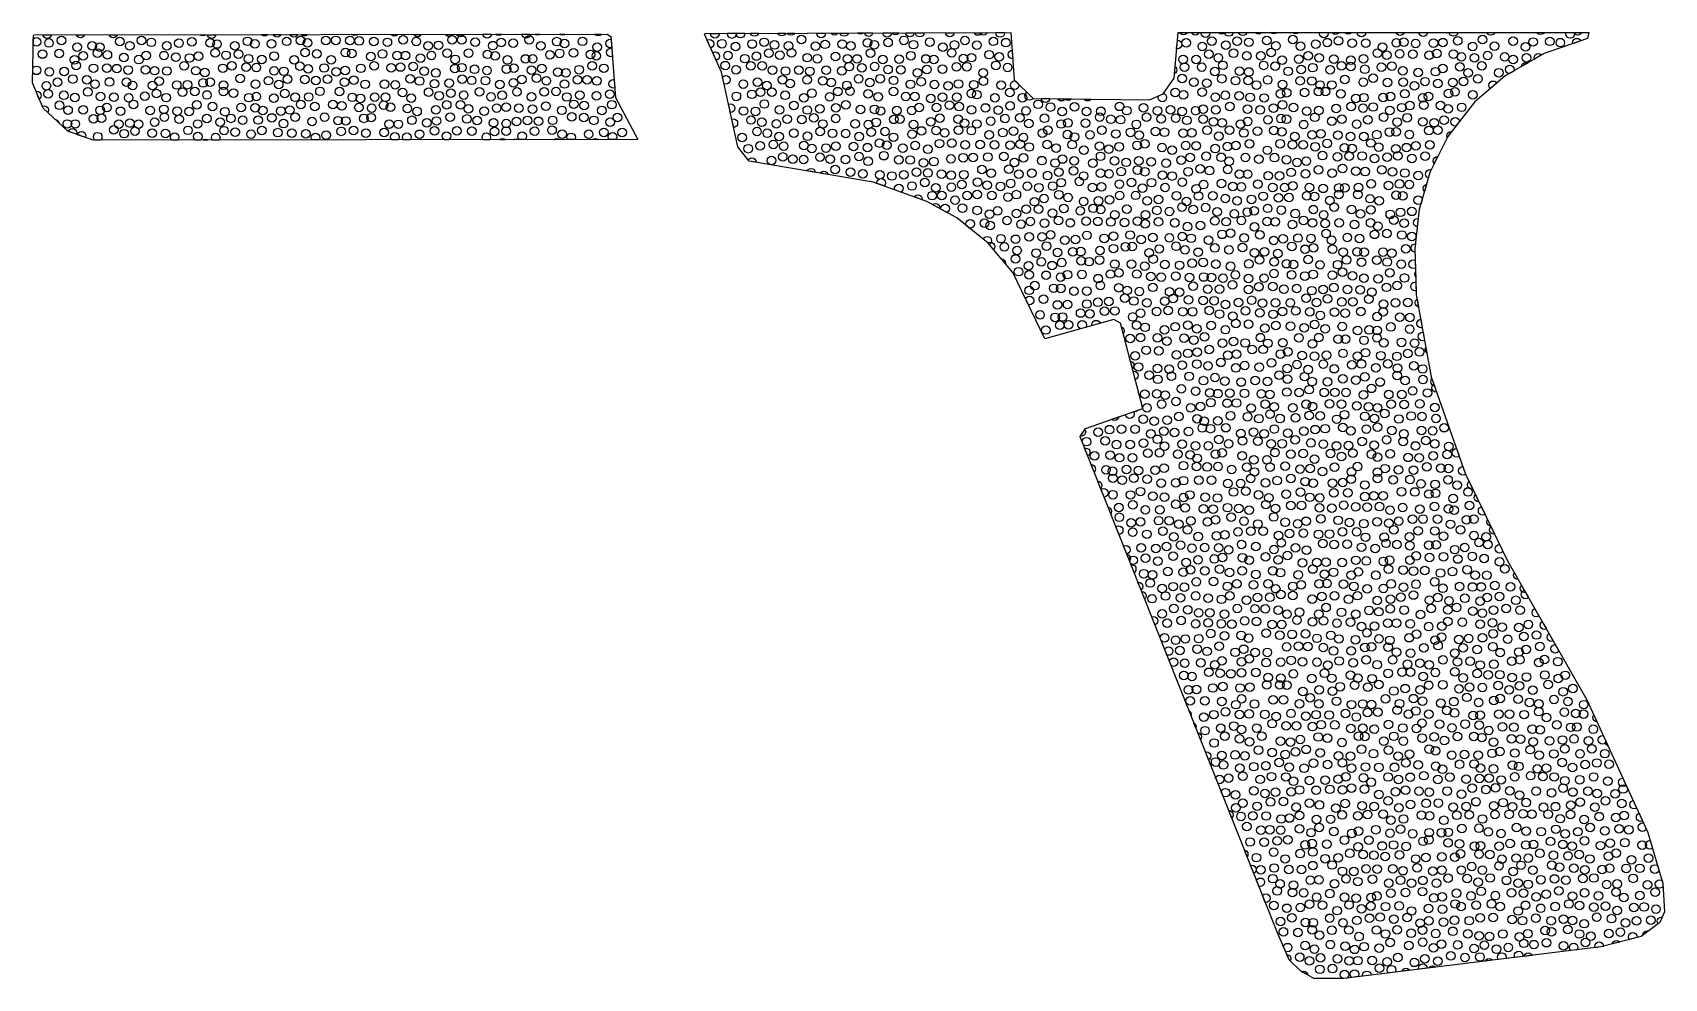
# Model space of a CAD drawing. Header units: millimetres. Extents: x 2 to 154, y 0 to 88.
import ezdxf

# ---------------------------------------------------------------- set-up
doc = ezdxf.new("R2010")
doc.units = ezdxf.units.MM
doc.layers.add('BORDER', color=3, linetype='Continuous')

msp = doc.modelspace()

# ---------------------------------------------------------------- linework, layer by layer
for points in [[(2.5, 87.43), (2.51, 87.45), (2.64, 87.53), (2.79, 87.56), (2.95, 87.53), (3.08, 87.45), (3.16, 87.32), (3.19, 87.16), (3.16, 87.01), (3.08, 86.88), (2.95, 86.79), (2.79, 86.76), (2.64, 86.79), (2.51, 86.88), (2.49, 86.91), (2.5, 87.43)], [(4.18, 87.81), (4.17, 87.72), (4.08, 87.59), (3.95, 87.51), (3.8, 87.47), (3.64, 87.51), (3.51, 87.59), (3.43, 87.72), (3.41, 87.81), (4.18, 87.81)], [(4.33, 86.9), (4.24, 86.77), (4.11, 86.69), (3.96, 86.66), (3.8, 86.69), (3.67, 86.77), (3.59, 86.9), (3.56, 87.06), (3.59, 87.21), (3.67, 87.34), (3.8, 87.43), (3.96, 87.46), (4.11, 87.43), (4.24, 87.34), (4.33, 87.21), (4.36, 87.06), (4.33, 86.9)], [(5.49, 87.14), (5.4, 87.01), (5.27, 86.92), (5.12, 86.89), (4.97, 86.92), (4.84, 87.01), (4.75, 87.14), (4.72, 87.29), (4.75, 87.44), (4.84, 87.57), (4.97, 87.66), (5.12, 87.69), (5.27, 87.66), (5.4, 87.57), (5.49, 87.44), (5.52, 87.29), (5.49, 87.14)], [(6.95, 86.52), (6.86, 86.39), (6.73, 86.31), (6.58, 86.28), (6.43, 86.31), (6.3, 86.39), (6.21, 86.52), (6.18, 86.68), (6.21, 86.83), (6.3, 86.96), (6.43, 87.05), (6.58, 87.08), (6.73, 87.05), (6.86, 86.96), (6.95, 86.83), (6.98, 86.68), (6.95, 86.52)], [(7.28, 87.82), (7.27, 87.79), (7.19, 87.66), (7.06, 87.57), (6.9, 87.54), (6.75, 87.57), (6.62, 87.66), (6.53, 87.79), (6.53, 87.82), (7.28, 87.82)], [(8.34, 86.63), (8.26, 86.5), (8.13, 86.41), (7.97, 86.38), (7.82, 86.41), (7.69, 86.5), (7.6, 86.63), (7.57, 86.78), (7.6, 86.93), (7.69, 87.06), (7.82, 87.15), (7.97, 87.18), (8.13, 87.15), (8.26, 87.06), (8.34, 86.93), (8.37, 86.78), (8.34, 86.63)], [(9.05, 86.51), (8.96, 86.38), (8.83, 86.3), (8.68, 86.26), (8.53, 86.3), (8.4, 86.38), (8.31, 86.51), (8.28, 86.66), (8.31, 86.82), (8.4, 86.95), (8.53, 87.03), (8.68, 87.06), (8.83, 87.03), (8.96, 86.95), (9.05, 86.82), (9.08, 86.66), (9.05, 86.51)], [(10.29, 87.82), (10.29, 87.8), (10.2, 87.67), (10.07, 87.58), (9.92, 87.55), (9.76, 87.58), (9.63, 87.67), (9.55, 87.8), (9.54, 87.82), (10.29, 87.82)], [(10.92, 87.05), (10.83, 86.92), (10.7, 86.83), (10.55, 86.8), (10.4, 86.83), (10.27, 86.92), (10.18, 87.05), (10.15, 87.2), (10.18, 87.35), (10.27, 87.48), (10.4, 87.57), (10.55, 87.6), (10.7, 87.57), (10.83, 87.48), (10.92, 87.35), (10.95, 87.2), (10.92, 87.05)], [(11.84, 86.65), (11.75, 86.52), (11.62, 86.43), (11.47, 86.4), (11.31, 86.43), (11.18, 86.52), (11.1, 86.65), (11.07, 86.8), (11.1, 86.95), (11.18, 87.08), (11.31, 87.17), (11.47, 87.2), (11.62, 87.17), (11.75, 87.08), (11.84, 86.95), (11.87, 86.8), (11.84, 86.65)], [(12.93, 87.14), (12.85, 87.01), (12.72, 86.92), (12.56, 86.89), (12.41, 86.92), (12.28, 87.01), (12.19, 87.14), (12.16, 87.29), (12.19, 87.44), (12.28, 87.57), (12.41, 87.66), (12.56, 87.69), (12.72, 87.66), (12.85, 87.57), (12.93, 87.44), (12.96, 87.29), (12.93, 87.14)], [(13.85, 86.96), (13.76, 86.83), (13.63, 86.75), (13.48, 86.72), (13.33, 86.75), (13.2, 86.83), (13.11, 86.96), (13.08, 87.12), (13.11, 87.27), (13.2, 87.4), (13.33, 87.49), (13.48, 87.52), (13.63, 87.49), (13.76, 87.4), (13.85, 87.27), (13.88, 87.12), (13.85, 86.96)], [(15.28, 86.64), (15.2, 86.51), (15.07, 86.42), (14.91, 86.39), (14.76, 86.42), (14.63, 86.51), (14.54, 86.64), (14.51, 86.79), (14.54, 86.94), (14.63, 87.07), (14.76, 87.16), (14.91, 87.19), (15.07, 87.16), (15.2, 87.07), (15.28, 86.94), (15.31, 86.79), (15.28, 86.64)], [(16.42, 86.89), (16.34, 86.76), (16.21, 86.67), (16.05, 86.64), (15.9, 86.67), (15.77, 86.76), (15.68, 86.89), (15.65, 87.04), (15.68, 87.2), (15.77, 87.32), (15.9, 87.41), (16.05, 87.44), (16.21, 87.41), (16.34, 87.32), (16.42, 87.2), (16.45, 87.04), (16.42, 86.89)], [(17.62, 87.02), (17.53, 86.89), (17.4, 86.8), (17.25, 86.77), (17.09, 86.8), (16.96, 86.89), (16.88, 87.02), (16.85, 87.17), (16.88, 87.32), (16.96, 87.45), (17.09, 87.54), (17.25, 87.57), (17.4, 87.54), (17.53, 87.45), (17.62, 87.32), (17.65, 87.17), (17.62, 87.02)], [(18.53, 87.83), (18.42, 87.76), (18.27, 87.73), (18.11, 87.76), (18.01, 87.83), (18.53, 87.83)], [(19.32, 86.91), (19.23, 86.78), (19.1, 86.69), (18.95, 86.66), (18.8, 86.69), (18.67, 86.78), (18.58, 86.91), (18.55, 87.06), (18.58, 87.21), (18.67, 87.34), (18.8, 87.43), (18.95, 87.46), (19.1, 87.43), (19.23, 87.34), (19.32, 87.21), (19.35, 87.06), (19.32, 86.91)], [(19.48, 87.83), (19.46, 87.74), (19.38, 87.61), (19.25, 87.52), (19.09, 87.49), (18.94, 87.52), (18.81, 87.61), (18.72, 87.74), (18.71, 87.83), (19.48, 87.83)], [(19.78, 85.99), (19.69, 85.86), (19.56, 85.77), (19.41, 85.74), (19.26, 85.77), (19.13, 85.86), (19.04, 85.99), (19.01, 86.14), (19.04, 86.3), (19.13, 86.43), (19.26, 86.51), (19.41, 86.54), (19.56, 86.51), (19.69, 86.43), (19.78, 86.3), (19.81, 86.14), (19.78, 85.99)], [(19.96, 86.81), (19.88, 86.68), (19.75, 86.59), (19.59, 86.56), (19.44, 86.59), (19.31, 86.68), (19.22, 86.81), (19.19, 86.96), (19.22, 87.11), (19.31, 87.24), (19.44, 87.33), (19.59, 87.36), (19.75, 87.33), (19.88, 87.24), (19.96, 87.11), (19.99, 86.96), (19.96, 86.81)], [(21.63, 86.63), (21.54, 86.5), (21.41, 86.41), (21.26, 86.38), (21.11, 86.41), (20.98, 86.5), (20.89, 86.63), (20.86, 86.78), (20.89, 86.94), (20.98, 87.07), (21.11, 87.15), (21.26, 87.18), (21.41, 87.15), (21.54, 87.07), (21.63, 86.94), (21.66, 86.78), (21.63, 86.63)], [(22.81, 87.06), (22.72, 86.93), (22.59, 86.84), (22.44, 86.81), (22.28, 86.84), (22.16, 86.93), (22.07, 87.06), (22.04, 87.21), (22.07, 87.37), (22.16, 87.5), (22.28, 87.58), (22.44, 87.61), (22.59, 87.58), (22.72, 87.5), (22.81, 87.37), (22.84, 87.21), (22.81, 87.06)], [(23.49, 86.83), (23.41, 86.7), (23.28, 86.62), (23.12, 86.59), (22.97, 86.62), (22.84, 86.7), (22.75, 86.83), (22.72, 86.99), (22.75, 87.14), (22.84, 87.27), (22.97, 87.36), (23.12, 87.39), (23.28, 87.36), (23.41, 87.27), (23.49, 87.14), (23.52, 86.99), (23.49, 86.83)], [(24.33, 87.84), (24.3, 87.81), (24.17, 87.72), (24.02, 87.69), (23.87, 87.72), (23.74, 87.81), (23.72, 87.84), (24.33, 87.84)], [(25.03, 86.82), (24.94, 86.69), (24.82, 86.6), (24.66, 86.57), (24.51, 86.6), (24.38, 86.69), (24.29, 86.82), (24.26, 86.97), (24.29, 87.13), (24.38, 87.25), (24.51, 87.34), (24.66, 87.37), (24.82, 87.34), (24.94, 87.25), (25.03, 87.13), (25.06, 86.97), (25.03, 86.82)], [(25.55, 87.84), (25.55, 87.84), (25.47, 87.71), (25.34, 87.62), (25.18, 87.59), (25.03, 87.62), (24.9, 87.71), (24.81, 87.84), (24.81, 87.84), (25.55, 87.84)], [(26.44, 87.05), (26.35, 86.92), (26.22, 86.84), (26.07, 86.81), (25.92, 86.84), (25.79, 86.92), (25.7, 87.05), (25.67, 87.21), (25.7, 87.36), (25.79, 87.49), (25.92, 87.57), (26.07, 87.61), (26.22, 87.57), (26.35, 87.49), (26.44, 87.36), (26.47, 87.21), (26.44, 87.05)], [(27.12, 87.84), (27.12, 87.84), (27.04, 87.71), (26.91, 87.62), (26.75, 87.59), (26.6, 87.62), (26.47, 87.71), (26.38, 87.84), (26.38, 87.84), (27.12, 87.84)], [(27.72, 87.13), (27.63, 87), (27.5, 86.91), (27.35, 86.88), (27.2, 86.91), (27.07, 87), (26.98, 87.13), (26.95, 87.28), (26.98, 87.43), (27.07, 87.56), (27.2, 87.65), (27.35, 87.68), (27.5, 87.65), (27.63, 87.56), (27.72, 87.43), (27.75, 87.28), (27.72, 87.13)], [(28.15, 86.02), (28.06, 85.89), (27.93, 85.8), (27.78, 85.77), (27.63, 85.8), (27.5, 85.89), (27.41, 86.02), (27.38, 86.17), (27.41, 86.32), (27.5, 86.45), (27.63, 86.54), (27.78, 86.57), (27.93, 86.54), (28.06, 86.45), (28.15, 86.32), (28.18, 86.17), (28.15, 86.02)], [(28.02, 87.85), (28, 87.82), (27.87, 87.73), (27.72, 87.7), (27.56, 87.73), (27.43, 87.82), (27.41, 87.84), (28.02, 87.85)], [(28.37, 86.91), (28.29, 86.78), (28.16, 86.69), (28.01, 86.66), (27.85, 86.69), (27.72, 86.78), (27.64, 86.91), (27.61, 87.06), (27.64, 87.21), (27.72, 87.34), (27.85, 87.43), (28.01, 87.46), (28.16, 87.43), (28.29, 87.34), (28.37, 87.21), (28.41, 87.06), (28.37, 86.91)], [(30.09, 87.14), (30, 87.01), (29.87, 86.93), (29.72, 86.9), (29.56, 86.93), (29.44, 87.01), (29.35, 87.14), (29.32, 87.3), (29.35, 87.45), (29.44, 87.58), (29.56, 87.67), (29.72, 87.7), (29.87, 87.67), (30, 87.58), (30.09, 87.45), (30.12, 87.3), (30.09, 87.14)], [(31.01, 87.15), (30.92, 87.02), (30.79, 86.93), (30.64, 86.9), (30.49, 86.93), (30.36, 87.02), (30.27, 87.15), (30.24, 87.3), (30.27, 87.46), (30.36, 87.59), (30.49, 87.67), (30.64, 87.7), (30.79, 87.67), (30.92, 87.59), (31.01, 87.46), (31.04, 87.3), (31.01, 87.15)], [(31.91, 86.01), (31.82, 85.88), (31.69, 85.79), (31.54, 85.76), (31.38, 85.79), (31.25, 85.88), (31.17, 86.01), (31.14, 86.16), (31.17, 86.32), (31.25, 86.45), (31.38, 86.53), (31.54, 86.56), (31.69, 86.53), (31.82, 86.45), (31.91, 86.32), (31.94, 86.16), (31.91, 86.01)], [(32.33, 87.14), (32.25, 87.01), (32.12, 86.93), (31.96, 86.9), (31.81, 86.93), (31.68, 87.01), (31.59, 87.14), (31.56, 87.3), (31.59, 87.45), (31.68, 87.58), (31.81, 87.67), (31.96, 87.7), (32.12, 87.67), (32.25, 87.58), (32.33, 87.45), (32.36, 87.3), (32.33, 87.14)], [(32.7, 87.85), (32.58, 87.77), (32.42, 87.74), (32.27, 87.77), (32.15, 87.85), (32.7, 87.85)], [(33.19, 87.09), (33.11, 86.96), (32.98, 86.88), (32.82, 86.85), (32.67, 86.88), (32.54, 86.96), (32.45, 87.09), (32.42, 87.25), (32.45, 87.4), (32.54, 87.53), (32.67, 87.62), (32.82, 87.65), (32.98, 87.62), (33.11, 87.53), (33.19, 87.4), (33.22, 87.25), (33.19, 87.09)], [(34.54, 87.05), (34.45, 86.92), (34.32, 86.83), (34.17, 86.8), (34.02, 86.83), (33.89, 86.92), (33.8, 87.05), (33.77, 87.2), (33.8, 87.35), (33.89, 87.48), (34.02, 87.57), (34.17, 87.6), (34.32, 87.57), (34.45, 87.48), (34.54, 87.35), (34.57, 87.2), (34.54, 87.05)], [(35.81, 86.96), (35.72, 86.84), (35.59, 86.75), (35.44, 86.72), (35.29, 86.75), (35.16, 86.84), (35.07, 86.96), (35.04, 87.12), (35.07, 87.27), (35.16, 87.4), (35.29, 87.49), (35.44, 87.52), (35.59, 87.49), (35.72, 87.4), (35.81, 87.27), (35.84, 87.12), (35.81, 86.96)], [(36.42, 87.86), (36.39, 87.81), (36.26, 87.73), (36.11, 87.7), (35.96, 87.73), (35.83, 87.81), (35.8, 87.86), (36.42, 87.86)], [(37.28, 87.2), (37.2, 87.07), (37.07, 86.98), (36.91, 86.95), (36.76, 86.98), (36.63, 87.07), (36.54, 87.2), (36.51, 87.35), (36.54, 87.51), (36.63, 87.64), (36.76, 87.72), (36.91, 87.75), (37.07, 87.72), (37.2, 87.64), (37.28, 87.51), (37.31, 87.35), (37.28, 87.2)], [(38.5, 87.05), (38.42, 86.92), (38.29, 86.83), (38.13, 86.8), (37.98, 86.83), (37.85, 86.92), (37.77, 87.05), (37.73, 87.2), (37.77, 87.35), (37.85, 87.48), (37.98, 87.57), (38.13, 87.6), (38.29, 87.57), (38.42, 87.48), (38.5, 87.35), (38.53, 87.2), (38.5, 87.05)], [(38.61, 87.86), (38.53, 87.74), (38.4, 87.65), (38.24, 87.62), (38.09, 87.65), (37.96, 87.74), (37.88, 87.86), (38.61, 87.86)], [(39.6, 86.64), (39.51, 86.51), (39.38, 86.42), (39.23, 86.39), (39.08, 86.42), (38.95, 86.51), (38.86, 86.64), (38.83, 86.79), (38.86, 86.94), (38.95, 87.07), (39.08, 87.16), (39.23, 87.19), (39.38, 87.16), (39.51, 87.07), (39.6, 86.94), (39.63, 86.79), (39.6, 86.64)], [(40.57, 86.69), (40.49, 86.56), (40.36, 86.47), (40.21, 86.44), (40.05, 86.47), (39.92, 86.56), (39.84, 86.69), (39.81, 86.84), (39.84, 86.99), (39.92, 87.12), (40.05, 87.21), (40.21, 87.24), (40.36, 87.21), (40.49, 87.12), (40.57, 86.99), (40.61, 86.84), (40.57, 86.69)], [(41.51, 87.86), (41.46, 87.78), (41.33, 87.7), (41.18, 87.67), (41.02, 87.7), (40.89, 87.78), (40.84, 87.86), (41.51, 87.86)], [(41.84, 87.2), (41.76, 87.07), (41.63, 86.99), (41.48, 86.96), (41.32, 86.99), (41.19, 87.07), (41.11, 87.2), (41.08, 87.36), (41.11, 87.51), (41.19, 87.64), (41.32, 87.73), (41.48, 87.76), (41.63, 87.73), (41.76, 87.64), (41.84, 87.51), (41.88, 87.36), (41.84, 87.2)], [(42.57, 87.86), (42.48, 87.74), (42.36, 87.65), (42.2, 87.62), (42.05, 87.65), (41.92, 87.74), (41.83, 87.86), (42.57, 87.86)], [(42.73, 87.21), (42.64, 87.08), (42.51, 86.99), (42.36, 86.96), (42.2, 86.99), (42.07, 87.08), (41.99, 87.21), (41.96, 87.36), (41.99, 87.51), (42.07, 87.64), (42.2, 87.73), (42.36, 87.76), (42.51, 87.73), (42.64, 87.64), (42.73, 87.51), (42.76, 87.36), (42.73, 87.21)], [(43.98, 86.99), (43.9, 86.86), (43.77, 86.77), (43.61, 86.74), (43.46, 86.77), (43.33, 86.86), (43.24, 86.99), (43.21, 87.14), (43.24, 87.29), (43.33, 87.42), (43.46, 87.51), (43.61, 87.54), (43.77, 87.51), (43.9, 87.42), (43.98, 87.29), (44.01, 87.14), (43.98, 86.99)], [(45.12, 87.87), (45.09, 87.75), (45.01, 87.62), (44.88, 87.53), (44.73, 87.5), (44.57, 87.53), (44.44, 87.62), (44.36, 87.75), (44.33, 87.87), (45.12, 87.87)], [(45.62, 86.65), (45.53, 86.52), (45.4, 86.44), (45.25, 86.41), (45.09, 86.44), (44.96, 86.52), (44.88, 86.65), (44.85, 86.81), (44.88, 86.96), (44.96, 87.09), (45.09, 87.18), (45.25, 87.21), (45.4, 87.18), (45.53, 87.09), (45.62, 86.96), (45.65, 86.81), (45.62, 86.65)], [(46.1, 87.87), (46.09, 87.86), (45.96, 87.78), (45.81, 87.74), (45.66, 87.78), (45.53, 87.86), (45.52, 87.87), (46.1, 87.87)], [(46.41, 86.95), (46.32, 86.82), (46.19, 86.73), (46.04, 86.7), (45.89, 86.73), (45.76, 86.82), (45.67, 86.95), (45.64, 87.1), (45.67, 87.25), (45.76, 87.38), (45.89, 87.47), (46.04, 87.5), (46.19, 87.47), (46.32, 87.38), (46.41, 87.25), (46.44, 87.1), (46.41, 86.95)], [(47.52, 86.9), (47.43, 86.77), (47.3, 86.68), (47.15, 86.65), (47, 86.68), (46.87, 86.77), (46.78, 86.9), (46.75, 87.05), (46.78, 87.2), (46.87, 87.33), (47, 87.42), (47.15, 87.45), (47.3, 87.42), (47.43, 87.33), (47.52, 87.2), (47.55, 87.05), (47.52, 86.9)], [(48.74, 87.87), (48.72, 87.76), (48.63, 87.63), (48.5, 87.54), (48.35, 87.51), (48.19, 87.54), (48.06, 87.63), (47.98, 87.76), (47.96, 87.87), (48.74, 87.87)], [(49.01, 87.21), (48.93, 87.08), (48.8, 86.99), (48.64, 86.96), (48.49, 86.99), (48.36, 87.08), (48.27, 87.21), (48.24, 87.36), (48.27, 87.51), (48.36, 87.64), (48.49, 87.73), (48.64, 87.76), (48.8, 87.73), (48.93, 87.64), (49.01, 87.51), (49.04, 87.36), (49.01, 87.21)], [(49.61, 87.87), (49.55, 87.83), (49.39, 87.8), (49.24, 87.83), (49.18, 87.87), (49.61, 87.87)], [(50.1, 86.64), (50.01, 86.51), (49.88, 86.43), (49.73, 86.4), (49.58, 86.43), (49.45, 86.51), (49.36, 86.64), (49.33, 86.8), (49.36, 86.95), (49.45, 87.08), (49.58, 87.16), (49.73, 87.2), (49.88, 87.16), (50.01, 87.08), (50.1, 86.95), (50.13, 86.8), (50.1, 86.64)], [(51.58, 87.03), (51.49, 86.9), (51.36, 86.82), (51.21, 86.79), (51.06, 86.82), (50.93, 86.9), (50.84, 87.03), (50.81, 87.19), (50.84, 87.34), (50.93, 87.47), (51.06, 87.55), (51.21, 87.59), (51.36, 87.55), (51.49, 87.47), (51.58, 87.34), (51.61, 87.19), (51.58, 87.03)], [(51.96, 87.88), (51.89, 87.82), (51.73, 87.79), (51.58, 87.82), (51.5, 87.88), (51.96, 87.88)], [(52.29, 86.85), (52.21, 86.72), (52.08, 86.63), (51.92, 86.6), (51.77, 86.63), (51.64, 86.72), (51.55, 86.85), (51.52, 87), (51.55, 87.16), (51.64, 87.29), (51.77, 87.37), (51.92, 87.4), (52.08, 87.37), (52.21, 87.29), (52.29, 87.16), (52.32, 87), (52.29, 86.85)], [(53.12, 86), (53.04, 85.87), (52.91, 85.78), (52.75, 85.75), (52.6, 85.78), (52.47, 85.87), (52.38, 86), (52.35, 86.15), (52.38, 86.3), (52.47, 86.43), (52.6, 86.52), (52.75, 86.55), (52.91, 86.52), (53.04, 86.43), (53.12, 86.3), (53.15, 86.15), (53.12, 86)], [(53.96, 87.06), (53.87, 86.93), (53.74, 86.84), (53.59, 86.81), (53.43, 86.84), (53.3, 86.93), (53.22, 87.06), (53.19, 87.21), (53.22, 87.36), (53.3, 87.49), (53.43, 87.58), (53.59, 87.61), (53.74, 87.58), (53.87, 87.49), (53.96, 87.36), (53.99, 87.21), (53.96, 87.06)], [(55.32, 86.52), (55.24, 86.39), (55.11, 86.31), (54.96, 86.28), (54.8, 86.31), (54.67, 86.39), (54.59, 86.52), (54.56, 86.68), (54.59, 86.83), (54.67, 86.96), (54.8, 87.04), (54.96, 87.08), (55.11, 87.04), (55.24, 86.96), (55.32, 86.83), (55.36, 86.68), (55.32, 86.52)], [(55.37, 87.88), (55.34, 87.83), (55.21, 87.74), (55.05, 87.71), (54.9, 87.74), (54.77, 87.83), (54.74, 87.88), (55.37, 87.88)], [(56.31, 86.64), (56.16, 86.61), (56.01, 86.64), (55.88, 86.73), (55.79, 86.86), (55.76, 87.01), (55.79, 87.16), (55.88, 87.29), (56.01, 87.38), (56.16, 87.41), (56.26, 87.39), (56.31, 86.64)], [(56.38, 85.8), (56.37, 85.79), (56.22, 85.76), (56.07, 85.79), (55.94, 85.88), (55.85, 86.01), (55.82, 86.16), (55.85, 86.32), (55.94, 86.45), (56.07, 86.53), (56.22, 86.56), (56.32, 86.54), (56.38, 85.8)], [(65.19, 87.3), (65.26, 87.35), (65.41, 87.38), (65.57, 87.35), (65.7, 87.26), (65.78, 87.13), (65.81, 86.98), (65.78, 86.83), (65.7, 86.7), (65.57, 86.61), (65.51, 86.6), (65.19, 87.3)], [(66.31, 87.95), (66.32, 87.9), (66.29, 87.75), (66.2, 87.62), (66.07, 87.53), (65.92, 87.5), (65.77, 87.53), (65.64, 87.62), (65.55, 87.75), (65.52, 87.9), (65.53, 87.95), (66.31, 87.95)], [(66.94, 86.84), (66.86, 86.71), (66.73, 86.62), (66.57, 86.59), (66.42, 86.62), (66.29, 86.71), (66.2, 86.84), (66.17, 86.99), (66.2, 87.15), (66.29, 87.28), (66.42, 87.36), (66.57, 87.39), (66.73, 87.36), (66.86, 87.28), (66.94, 87.15), (66.97, 86.99), (66.94, 86.84)], [(67.88, 87.96), (67.89, 87.89), (67.86, 87.74), (67.77, 87.61), (67.64, 87.53), (67.49, 87.49), (67.34, 87.53), (67.21, 87.61), (67.12, 87.74), (67.09, 87.89), (67.1, 87.96), (67.88, 87.96)], [(68.21, 86.59), (68.12, 86.46), (67.99, 86.37), (67.84, 86.34), (67.69, 86.37), (67.56, 86.46), (67.47, 86.59), (67.44, 86.74), (67.47, 86.89), (67.56, 87.02), (67.69, 87.11), (67.84, 87.14), (67.99, 87.11), (68.12, 87.02), (68.21, 86.89), (68.24, 86.74), (68.21, 86.59)], [(68.69, 87.96), (68.7, 87.93), (68.67, 87.77), (68.58, 87.64), (68.45, 87.56), (68.3, 87.53), (68.15, 87.56), (68.02, 87.64), (67.93, 87.77), (67.9, 87.93), (67.91, 87.96), (68.69, 87.96)], [(69.75, 86.81), (69.66, 86.68), (69.53, 86.59), (69.38, 86.56), (69.22, 86.59), (69.09, 86.68), (69.01, 86.81), (68.98, 86.96), (69.01, 87.12), (69.09, 87.25), (69.22, 87.33), (69.38, 87.36), (69.53, 87.33), (69.66, 87.25), (69.75, 87.12), (69.78, 86.96), (69.75, 86.81)], [(69.98, 87.96), (69.97, 87.93), (69.88, 87.8), (69.75, 87.71), (69.6, 87.68), (69.45, 87.71), (69.32, 87.8), (69.23, 87.93), (69.22, 87.96), (69.98, 87.96)], [(70.86, 86.97), (70.77, 86.84), (70.64, 86.75), (70.49, 86.72), (70.34, 86.75), (70.21, 86.84), (70.12, 86.97), (70.09, 87.12), (70.12, 87.28), (70.21, 87.41), (70.34, 87.49), (70.49, 87.52), (70.64, 87.49), (70.77, 87.41), (70.86, 87.28), (70.89, 87.12), (70.86, 86.97)], [(71.84, 86.72), (71.75, 86.59), (71.62, 86.51), (71.47, 86.48), (71.31, 86.51), (71.18, 86.59), (71.1, 86.72), (71.07, 86.88), (71.1, 87.03), (71.18, 87.16), (71.31, 87.25), (71.47, 87.28), (71.62, 87.25), (71.75, 87.16), (71.84, 87.03), (71.87, 86.88), (71.84, 86.72)], [(72.51, 87.97), (72.51, 87.96), (72.42, 87.83), (72.29, 87.75), (72.14, 87.72), (71.98, 87.75), (71.85, 87.83), (71.77, 87.96), (71.77, 87.97), (72.51, 87.97)], [(73.12, 86.64), (73.04, 86.51), (72.91, 86.42), (72.75, 86.39), (72.6, 86.42), (72.47, 86.51), (72.38, 86.64), (72.35, 86.79), (72.38, 86.94), (72.47, 87.07), (72.6, 87.16), (72.75, 87.19), (72.91, 87.16), (73.04, 87.07), (73.12, 86.94), (73.15, 86.79), (73.12, 86.64)], [(73.4, 85.99), (73.31, 85.86), (73.18, 85.77), (73.03, 85.74), (72.88, 85.77), (72.75, 85.86), (72.66, 85.99), (72.63, 86.14), (72.66, 86.3), (72.75, 86.43), (72.88, 86.51), (73.03, 86.54), (73.18, 86.51), (73.31, 86.43), (73.4, 86.3), (73.43, 86.14), (73.4, 85.99)], [(73.31, 87.97), (73.26, 87.89), (73.13, 87.81), (72.98, 87.78), (72.83, 87.81), (72.7, 87.89), (72.65, 87.97), (73.31, 87.97)], [(74.33, 87.22), (74.25, 87.09), (74.12, 87), (73.96, 86.97), (73.81, 87), (73.68, 87.09), (73.59, 87.22), (73.56, 87.37), (73.59, 87.53), (73.68, 87.66), (73.81, 87.74), (73.96, 87.77), (74.12, 87.74), (74.25, 87.66), (74.33, 87.53), (74.36, 87.37), (74.33, 87.22)], [(75.64, 86.62), (75.55, 86.49), (75.42, 86.4), (75.27, 86.37), (75.12, 86.4), (74.99, 86.49), (74.9, 86.62), (74.87, 86.77), (74.9, 86.92), (74.99, 87.05), (75.12, 87.14), (75.27, 87.17), (75.42, 87.14), (75.55, 87.05), (75.64, 86.92), (75.67, 86.77), (75.64, 86.62)], [(76.2, 87.98), (76.2, 87.94), (76.17, 87.79), (76.09, 87.66), (75.96, 87.57), (75.8, 87.54), (75.65, 87.57), (75.52, 87.66), (75.44, 87.79), (75.4, 87.94), (75.41, 87.98), (76.2, 87.98)], [(76.53, 86.77), (76.44, 86.64), (76.31, 86.56), (76.16, 86.53), (76.01, 86.56), (75.88, 86.64), (75.79, 86.77), (75.76, 86.93), (75.79, 87.08), (75.88, 87.21), (76.01, 87.3), (76.16, 87.33), (76.31, 87.3), (76.44, 87.21), (76.53, 87.08), (76.56, 86.93), (76.53, 86.77)], [(77.38, 87.98), (77.33, 87.91), (77.2, 87.82), (77.05, 87.79), (76.89, 87.82), (76.76, 87.91), (76.72, 87.98), (77.38, 87.98)], [(78.13, 86.8), (78.05, 86.67), (77.92, 86.58), (77.76, 86.55), (77.61, 86.58), (77.48, 86.67), (77.39, 86.8), (77.36, 86.95), (77.39, 87.1), (77.48, 87.23), (77.61, 87.32), (77.76, 87.35), (77.92, 87.32), (78.05, 87.23), (78.13, 87.1), (78.16, 86.95), (78.13, 86.8)], [(78.32, 87.98), (78.3, 87.92), (78.22, 87.79), (78.09, 87.71), (77.93, 87.68), (77.78, 87.71), (77.65, 87.79), (77.56, 87.92), (77.55, 87.98), (78.32, 87.98)], [(78.92, 86.63), (78.84, 86.5), (78.71, 86.41), (78.55, 86.38), (78.4, 86.41), (78.27, 86.5), (78.18, 86.63), (78.15, 86.78), (78.18, 86.94), (78.27, 87.07), (78.4, 87.15), (78.55, 87.18), (78.71, 87.15), (78.84, 87.07), (78.92, 86.94), (78.95, 86.78), (78.92, 86.63)], [(79.74, 87.99), (79.61, 87.9), (79.46, 87.87), (79.3, 87.9), (79.18, 87.99), (79.74, 87.99)], [(80.47, 86.92), (80.39, 86.79), (80.26, 86.71), (80.1, 86.67), (79.95, 86.71), (79.82, 86.79), (79.73, 86.92), (79.7, 87.07), (79.73, 87.23), (79.82, 87.36), (79.95, 87.44), (80.1, 87.47), (80.26, 87.44), (80.39, 87.36), (80.47, 87.23), (80.5, 87.07), (80.47, 86.92)], [(80.61, 87.99), (80.59, 87.92), (80.5, 87.79), (80.37, 87.7), (80.22, 87.67), (80.07, 87.7), (79.94, 87.79), (79.85, 87.92), (79.84, 87.99), (80.61, 87.99)], [(81.11, 86.74), (81.03, 86.61), (80.9, 86.52), (80.75, 86.49), (80.59, 86.52), (80.46, 86.61), (80.38, 86.74), (80.35, 86.89), (80.38, 87.05), (80.46, 87.18), (80.59, 87.26), (80.75, 87.29), (80.9, 87.26), (81.03, 87.18), (81.11, 87.05), (81.15, 86.89), (81.11, 86.74)], [(82.32, 87.99), (82.3, 87.85), (82.21, 87.72), (82.08, 87.64), (81.93, 87.61), (81.77, 87.64), (81.64, 87.72), (81.56, 87.85), (81.53, 87.99), (82.32, 87.99)], [(82.39, 86.95), (82.31, 86.82), (82.18, 86.74), (82.02, 86.7), (81.87, 86.74), (81.74, 86.82), (81.65, 86.95), (81.62, 87.1), (81.65, 87.26), (81.74, 87.39), (81.87, 87.47), (82.02, 87.5), (82.18, 87.47), (82.31, 87.39), (82.39, 87.26), (82.42, 87.1), (82.39, 86.95)], [(83.04, 88), (83, 87.93), (82.87, 87.84), (82.72, 87.81), (82.56, 87.84), (82.43, 87.93), (82.39, 87.99), (83.04, 88)], [(83.87, 87.15), (83.79, 87.02), (83.66, 86.93), (83.5, 86.9), (83.35, 86.93), (83.22, 87.02), (83.14, 87.15), (83.1, 87.3), (83.14, 87.46), (83.22, 87.59), (83.35, 87.67), (83.5, 87.7), (83.66, 87.67), (83.79, 87.59), (83.87, 87.46), (83.9, 87.3), (83.87, 87.15)], [(84.46, 88), (84.43, 87.87), (84.35, 87.74), (84.22, 87.65), (84.06, 87.62), (83.91, 87.65), (83.78, 87.74), (83.69, 87.87), (83.67, 88), (84.46, 88)], [(84.76, 86.74), (84.68, 86.61), (84.55, 86.53), (84.39, 86.5), (84.24, 86.53), (84.11, 86.61), (84.02, 86.74), (83.99, 86.9), (84.02, 87.05), (84.11, 87.18), (84.24, 87.27), (84.39, 87.3), (84.55, 87.27), (84.68, 87.18), (84.76, 87.05), (84.79, 86.9), (84.76, 86.74)], [(85.36, 88), (85.34, 87.86), (85.25, 87.73), (85.12, 87.65), (84.97, 87.62), (84.81, 87.65), (84.68, 87.73), (84.6, 87.86), (84.57, 88), (85.36, 88)], [(86.28, 86.99), (86.19, 86.86), (86.06, 86.77), (85.91, 86.74), (85.76, 86.77), (85.63, 86.86), (85.54, 86.99), (85.51, 87.14), (85.54, 87.3), (85.63, 87.43), (85.76, 87.51), (85.91, 87.54), (86.06, 87.51), (86.19, 87.43), (86.28, 87.3), (86.31, 87.14), (86.28, 86.99)], [(87.5, 86.51), (87.41, 86.38), (87.28, 86.3), (87.13, 86.27), (86.98, 86.3), (86.85, 86.38), (86.76, 86.51), (86.73, 86.67), (86.76, 86.82), (86.85, 86.95), (86.98, 87.04), (87.13, 87.07), (87.28, 87.04), (87.41, 86.95), (87.5, 86.82), (87.53, 86.67), (87.5, 86.51)], [(88.17, 88.01), (88.14, 87.88), (88.06, 87.75), (87.93, 87.66), (87.77, 87.63), (87.62, 87.66), (87.49, 87.75), (87.4, 87.88), (87.38, 88.01), (88.17, 88.01)], [(88.31, 86), (88.23, 85.87), (88.1, 85.78), (87.94, 85.75), (87.79, 85.78), (87.66, 85.87), (87.57, 86), (87.54, 86.15), (87.57, 86.3), (87.66, 86.43), (87.79, 86.52), (87.94, 86.55), (88.1, 86.52), (88.23, 86.43), (88.31, 86.3), (88.34, 86.15), (88.31, 86)], [(88.57, 86.72), (88.48, 86.59), (88.35, 86.51), (88.2, 86.48), (88.04, 86.51), (87.91, 86.59), (87.83, 86.72), (87.8, 86.88), (87.83, 87.03), (87.91, 87.16), (88.04, 87.24), (88.2, 87.28), (88.35, 87.24), (88.48, 87.16), (88.57, 87.03), (88.6, 86.88), (88.57, 86.72)], [(89.55, 87.13), (89.46, 87), (89.33, 86.91), (89.18, 86.88), (89.02, 86.91), (88.89, 87), (88.81, 87.13), (88.78, 87.28), (88.81, 87.43), (88.89, 87.56), (89.02, 87.65), (89.18, 87.68), (89.33, 87.65), (89.46, 87.56), (89.55, 87.43), (89.58, 87.28), (89.55, 87.13)], [(90.66, 86.7), (90.58, 86.57), (90.45, 86.48), (90.29, 86.45), (90.14, 86.48), (90.01, 86.57), (89.92, 86.7), (89.89, 86.85), (89.92, 87.01), (90.01, 87.14), (90.14, 87.22), (90.29, 87.25), (90.45, 87.22), (90.58, 87.14), (90.66, 87.01), (90.69, 86.85), (90.66, 86.7)], [(90.75, 88.01), (90.67, 87.89), (90.54, 87.8), (90.38, 87.77), (90.23, 87.8), (90.1, 87.89), (90.02, 88.01), (90.75, 88.01)], [(91.25, 88.02), (91.19, 87.92), (91.06, 87.83), (90.9, 87.8), (90.75, 87.83), (90.62, 87.92), (90.56, 88.01), (91.25, 88.02)], [(92.19, 87.06), (92.1, 86.93), (91.97, 86.84), (91.82, 86.81), (91.67, 86.84), (91.54, 86.93), (91.45, 87.06), (91.42, 87.21), (91.45, 87.36), (91.54, 87.49), (91.67, 87.58), (91.82, 87.61), (91.97, 87.58), (92.1, 87.49), (92.19, 87.36), (92.22, 87.21), (92.19, 87.06)], [(92.86, 88.02), (92.86, 87.99), (92.83, 87.83), (92.75, 87.7), (92.62, 87.62), (92.46, 87.59), (92.31, 87.62), (92.18, 87.7), (92.09, 87.83), (92.06, 87.99), (92.07, 88.02), (92.86, 88.02)], [(93.34, 86.93), (93.26, 86.8), (93.13, 86.72), (92.97, 86.69), (92.82, 86.72), (92.69, 86.8), (92.6, 86.93), (92.57, 87.09), (92.6, 87.24), (92.69, 87.37), (92.82, 87.46), (92.97, 87.49), (93.13, 87.46), (93.26, 87.37), (93.34, 87.24), (93.37, 87.09), (93.34, 86.93)], [(108.94, 87.3), (108.96, 87.31), (109.11, 87.28), (109.24, 87.19), (109.33, 87.06), (109.36, 86.91), (109.33, 86.75), (109.24, 86.63), (109.11, 86.54), (108.96, 86.51), (108.87, 86.52), (108.94, 87.3)], [(109.84, 88.02), (109.79, 87.94), (109.66, 87.85), (109.5, 87.82), (109.35, 87.85), (109.22, 87.94), (109.16, 88.02), (109.84, 88.02)], [(110.13, 86.93), (110.05, 86.8), (109.92, 86.71), (109.76, 86.68), (109.61, 86.71), (109.48, 86.8), (109.39, 86.93), (109.36, 87.08), (109.39, 87.23), (109.48, 87.36), (109.61, 87.45), (109.76, 87.48), (109.92, 87.45), (110.05, 87.36), (110.13, 87.23), (110.16, 87.08), (110.13, 86.93)], [(110.97, 88.02), (110.89, 87.9), (110.76, 87.81), (110.61, 87.78), (110.45, 87.81), (110.32, 87.9), (110.24, 88.02), (110.97, 88.02)], [(111.63, 86.58), (111.54, 86.45), (111.41, 86.37), (111.26, 86.34), (111.11, 86.37), (110.98, 86.45), (110.89, 86.58), (110.86, 86.74), (110.89, 86.89), (110.98, 87.02), (111.11, 87.11), (111.26, 87.14), (111.41, 87.11), (111.54, 87.02), (111.63, 86.89), (111.66, 86.74), (111.63, 86.58)], [(111.94, 88.02), (111.95, 87.98), (111.92, 87.82), (111.83, 87.7), (111.7, 87.61), (111.55, 87.58), (111.4, 87.61), (111.27, 87.7), (111.18, 87.82), (111.15, 87.98), (111.16, 88.02), (111.94, 88.02)], [(112.52, 87.07), (112.43, 86.94), (112.3, 86.85), (112.15, 86.82), (112, 86.85), (111.87, 86.94), (111.78, 87.07), (111.75, 87.22), (111.78, 87.37), (111.87, 87.5), (112, 87.59), (112.15, 87.62), (112.3, 87.59), (112.43, 87.5), (112.52, 87.37), (112.55, 87.22), (112.52, 87.07)], [(113.36, 88.02), (113.34, 88), (113.21, 87.92), (113.06, 87.88), (112.91, 87.92), (112.78, 88), (112.76, 88.02), (113.36, 88.02)], [(113.83, 86.7), (113.74, 86.57), (113.61, 86.48), (113.46, 86.45), (113.31, 86.48), (113.18, 86.57), (113.09, 86.7), (113.06, 86.85), (113.09, 87), (113.18, 87.13), (113.31, 87.22), (113.46, 87.25), (113.61, 87.22), (113.74, 87.13), (113.83, 87), (113.86, 86.85), (113.83, 86.7)], [(114.11, 88.02), (114.09, 87.93), (114.01, 87.8), (113.88, 87.71), (113.72, 87.68), (113.57, 87.71), (113.44, 87.8), (113.35, 87.93), (113.34, 88.02), (114.11, 88.02)], [(114.87, 87.08), (114.79, 86.95), (114.66, 86.86), (114.51, 86.83), (114.35, 86.86), (114.22, 86.95), (114.14, 87.08), (114.11, 87.23), (114.14, 87.38), (114.22, 87.51), (114.35, 87.6), (114.51, 87.63), (114.66, 87.6), (114.79, 87.51), (114.87, 87.38), (114.91, 87.23), (114.87, 87.08)], [(115.4, 88.02), (115.4, 87.99), (115.31, 87.86), (115.18, 87.78), (115.03, 87.75), (114.88, 87.78), (114.75, 87.86), (114.66, 87.99), (114.65, 88.02), (115.4, 88.02)], [(115.97, 86.97), (115.88, 86.84), (115.75, 86.75), (115.6, 86.72), (115.44, 86.75), (115.31, 86.84), (115.23, 86.97), (115.2, 87.12), (115.23, 87.27), (115.31, 87.4), (115.44, 87.49), (115.6, 87.52), (115.75, 87.49), (115.88, 87.4), (115.97, 87.27), (116, 87.12), (115.97, 86.97)], [(116.8, 88.02), (116.78, 87.99), (116.65, 87.91), (116.5, 87.88), (116.35, 87.91), (116.22, 87.99), (116.2, 88.02), (116.8, 88.02)], [(117.63, 87.14), (117.54, 87.01), (117.41, 86.92), (117.26, 86.89), (117.1, 86.92), (116.98, 87.01), (116.89, 87.14), (116.86, 87.29), (116.89, 87.44), (116.98, 87.57), (117.1, 87.66), (117.26, 87.69), (117.41, 87.66), (117.54, 87.57), (117.63, 87.44), (117.66, 87.29), (117.63, 87.14)], [(118.03, 86.02), (117.95, 85.89), (117.82, 85.81), (117.66, 85.77), (117.51, 85.81), (117.38, 85.89), (117.29, 86.02), (117.26, 86.17), (117.29, 86.33), (117.38, 86.46), (117.51, 86.54), (117.66, 86.57), (117.82, 86.54), (117.95, 86.46), (118.03, 86.33), (118.06, 86.17), (118.03, 86.02)], [(118.19, 88.02), (118.07, 87.94), (117.92, 87.91), (117.76, 87.94), (117.65, 88.02), (118.19, 88.02)], [(118.48, 86.63), (118.4, 86.5), (118.27, 86.41), (118.11, 86.38), (117.96, 86.41), (117.83, 86.5), (117.74, 86.63), (117.71, 86.78), (117.74, 86.94), (117.83, 87.07), (117.96, 87.15), (118.11, 87.18), (118.27, 87.15), (118.4, 87.07), (118.48, 86.94), (118.51, 86.78), (118.48, 86.63)], [(120.05, 87.22), (119.96, 87.09), (119.83, 87), (119.68, 86.97), (119.53, 87), (119.4, 87.09), (119.31, 87.22), (119.28, 87.37), (119.31, 87.52), (119.4, 87.65), (119.53, 87.74), (119.68, 87.77), (119.83, 87.74), (119.96, 87.65), (120.05, 87.52), (120.08, 87.37), (120.05, 87.22)], [(120.21, 88.02), (120.21, 88.02), (120.08, 87.93), (119.92, 87.9), (119.77, 87.93), (119.64, 88.02), (119.64, 88.02), (120.21, 88.02)], [(120.77, 86.61), (120.68, 86.48), (120.55, 86.39), (120.4, 86.36), (120.24, 86.39), (120.11, 86.48), (120.03, 86.61), (120, 86.76), (120.03, 86.91), (120.11, 87.04), (120.24, 87.13), (120.4, 87.16), (120.55, 87.13), (120.68, 87.04), (120.77, 86.91), (120.8, 86.76), (120.77, 86.61)], [(122.18, 86.79), (122.09, 86.66), (121.96, 86.58), (121.81, 86.55), (121.65, 86.58), (121.52, 86.66), (121.44, 86.79), (121.41, 86.95), (121.44, 87.1), (121.52, 87.23), (121.65, 87.32), (121.81, 87.35), (121.96, 87.32), (122.09, 87.23), (122.18, 87.1), (122.21, 86.95), (122.18, 86.79)], [(122.96, 88.02), (122.97, 87.94), (122.94, 87.79), (122.86, 87.66), (122.73, 87.57), (122.57, 87.54), (122.42, 87.57), (122.29, 87.66), (122.2, 87.79), (122.17, 87.94), (122.19, 88.02), (122.96, 88.02)], [(123.26, 86.94), (123.17, 86.81), (123.04, 86.72), (122.89, 86.69), (122.73, 86.72), (122.6, 86.81), (122.52, 86.94), (122.49, 87.09), (122.52, 87.25), (122.6, 87.38), (122.73, 87.46), (122.89, 87.49), (123.04, 87.46), (123.17, 87.38), (123.26, 87.25), (123.29, 87.09), (123.26, 86.94)], [(123.97, 88.02), (123.94, 87.98), (123.81, 87.89), (123.66, 87.86), (123.51, 87.89), (123.38, 87.98), (123.35, 88.02), (123.97, 88.02)], [(124.29, 87.11), (124.2, 86.98), (124.07, 86.9), (123.92, 86.87), (123.77, 86.9), (123.64, 86.98), (123.55, 87.11), (123.52, 87.27), (123.55, 87.42), (123.64, 87.55), (123.77, 87.64), (123.92, 87.67), (124.07, 87.64), (124.2, 87.55), (124.29, 87.42), (124.32, 87.27), (124.29, 87.11)], [(125.12, 88.02), (125.11, 87.99), (124.98, 87.91), (124.82, 87.88), (124.67, 87.91), (124.54, 87.99), (124.52, 88.02), (125.12, 88.02)], [(125.58, 86.89), (125.49, 86.76), (125.36, 86.68), (125.21, 86.65), (125.05, 86.68), (124.92, 86.76), (124.84, 86.89), (124.81, 87.05), (124.84, 87.2), (124.92, 87.33), (125.05, 87.42), (125.21, 87.45), (125.36, 87.42), (125.49, 87.33), (125.58, 87.2), (125.61, 87.05), (125.58, 86.89)], [(126.46, 88.02), (126.43, 87.88), (126.34, 87.75), (126.21, 87.66), (126.06, 87.63), (125.91, 87.66), (125.78, 87.75), (125.69, 87.88), (125.66, 88.02), (126.46, 88.02)], [(126.83, 86.88), (126.74, 86.75), (126.61, 86.67), (126.46, 86.64), (126.31, 86.67), (126.18, 86.75), (126.09, 86.88), (126.06, 87.04), (126.09, 87.19), (126.18, 87.32), (126.31, 87.4), (126.46, 87.44), (126.61, 87.4), (126.74, 87.32), (126.83, 87.19), (126.86, 87.04), (126.83, 86.88)], [(128.4, 86.51), (128.31, 86.38), (128.19, 86.29), (128.03, 86.26), (127.88, 86.29), (127.75, 86.38), (127.66, 86.51), (127.63, 86.66), (127.66, 86.81), (127.75, 86.94), (127.88, 87.03), (128.03, 87.06), (128.19, 87.03), (128.31, 86.94), (128.4, 86.81), (128.43, 86.66), (128.4, 86.51)], [(129.68, 86.92), (129.59, 86.79), (129.46, 86.7), (129.31, 86.67), (129.16, 86.7), (129.03, 86.79), (128.94, 86.92), (128.91, 87.07), (128.94, 87.23), (129.03, 87.36), (129.16, 87.44), (129.31, 87.47), (129.46, 87.44), (129.59, 87.36), (129.68, 87.23), (129.71, 87.07), (129.68, 86.92)], [(130.04, 88.02), (130.04, 88), (129.95, 87.87), (129.82, 87.79), (129.67, 87.76), (129.51, 87.79), (129.38, 87.87), (129.3, 88), (129.29, 88.02), (130.04, 88.02)], [(130.38, 86.99), (130.3, 86.86), (130.17, 86.77), (130.01, 86.74), (129.86, 86.77), (129.73, 86.86), (129.64, 86.99), (129.61, 87.14), (129.64, 87.29), (129.73, 87.42), (129.86, 87.51), (130.01, 87.54), (130.17, 87.51), (130.3, 87.42), (130.38, 87.29), (130.41, 87.14), (130.38, 86.99)], [(131.48, 86.86), (131.39, 86.73), (131.26, 86.64), (131.11, 86.61), (130.95, 86.64), (130.82, 86.73), (130.74, 86.86), (130.71, 87.01), (130.74, 87.16), (130.82, 87.29), (130.95, 87.38), (131.11, 87.41), (131.26, 87.38), (131.39, 87.29), (131.48, 87.16), (131.51, 87.01), (131.48, 86.86)], [(132.19, 88.02), (132.17, 87.92), (132.08, 87.79), (131.95, 87.7), (131.8, 87.67), (131.65, 87.7), (131.52, 87.79), (131.43, 87.92), (131.41, 88.02), (132.19, 88.02)], [(133.13, 86.9), (133.04, 86.77), (132.91, 86.68), (132.76, 86.65), (132.6, 86.68), (132.47, 86.77), (132.39, 86.9), (132.36, 87.05), (132.39, 87.2), (132.47, 87.33), (132.6, 87.42), (132.76, 87.45), (132.91, 87.42), (133.04, 87.33), (133.13, 87.2), (133.16, 87.05), (133.13, 86.9)], [(134.02, 86.94), (133.93, 86.81), (133.8, 86.72), (133.65, 86.69), (133.5, 86.72), (133.37, 86.81), (133.28, 86.94), (133.25, 87.09), (133.28, 87.24), (133.37, 87.37), (133.5, 87.46), (133.65, 87.49), (133.8, 87.46), (133.93, 87.37), (134.02, 87.24), (134.05, 87.09), (134.02, 86.94)], [(135.03, 88.02), (135.01, 87.92), (134.92, 87.79), (134.79, 87.71), (134.64, 87.68), (134.48, 87.71), (134.35, 87.79), (134.27, 87.92), (134.25, 88.02), (135.03, 88.02)], [(135.39, 87.11), (135.3, 86.98), (135.17, 86.89), (135.02, 86.86), (134.87, 86.89), (134.74, 86.98), (134.65, 87.11), (134.62, 87.26), (134.65, 87.41), (134.74, 87.54), (134.87, 87.63), (135.02, 87.66), (135.17, 87.63), (135.3, 87.54), (135.39, 87.41), (135.42, 87.26), (135.39, 87.11)], [(136.78, 86.58), (136.7, 86.45), (136.57, 86.37), (136.41, 86.34), (136.26, 86.37), (136.13, 86.45), (136.04, 86.58), (136.01, 86.74), (136.04, 86.89), (136.13, 87.02), (136.26, 87.11), (136.41, 87.14), (136.57, 87.11), (136.7, 87.02), (136.78, 86.89), (136.81, 86.74), (136.78, 86.58)], [(137.7, 87.22), (137.61, 87.09), (137.48, 87), (137.33, 86.97), (137.17, 87), (137.04, 87.09), (136.96, 87.22), (136.93, 87.37), (136.96, 87.52), (137.04, 87.65), (137.17, 87.74), (137.33, 87.77), (137.48, 87.74), (137.61, 87.65), (137.7, 87.52), (137.73, 87.37), (137.7, 87.22)], [(138.47, 88.02), (138.38, 87.89), (138.25, 87.81), (138.1, 87.78), (137.94, 87.81), (137.81, 87.89), (137.73, 88.02), (138.47, 88.02)], [(138.82, 86.62), (138.73, 86.49), (138.6, 86.4), (138.45, 86.37), (138.29, 86.4), (138.16, 86.49), (138.08, 86.62), (138.05, 86.77), (138.08, 86.92), (138.16, 87.05), (138.29, 87.14), (138.45, 87.17), (138.6, 87.14), (138.73, 87.05), (138.82, 86.92), (138.85, 86.77), (138.82, 86.62)], [(140.54, 87.08), (140.45, 86.95), (140.32, 86.86), (140.17, 86.83), (140.02, 86.86), (139.89, 86.95), (139.8, 87.08), (139.77, 87.23), (139.8, 87.38), (139.89, 87.51), (140.02, 87.6), (140.17, 87.63), (140.32, 87.6), (140.45, 87.51), (140.54, 87.38), (140.57, 87.23), (140.54, 87.08)], [(141.71, 86.54), (141.62, 86.41), (141.49, 86.33), (141.34, 86.29), (141.18, 86.33), (141.05, 86.41), (140.97, 86.54), (140.94, 86.69), (140.97, 86.85), (141.05, 86.98), (141.18, 87.06), (141.34, 87.09), (141.49, 87.06), (141.62, 86.98), (141.71, 86.85), (141.74, 86.69), (141.71, 86.54)], [(142.4, 87), (142.31, 86.87), (142.18, 86.78), (142.03, 86.75), (141.88, 86.78), (141.75, 86.87), (141.66, 87), (141.63, 87.15), (141.66, 87.3), (141.75, 87.43), (141.88, 87.52), (142.03, 87.55), (142.18, 87.52), (142.31, 87.43), (142.4, 87.3), (142.43, 87.15), (142.4, 87)], [(143.06, 88.02), (143.01, 87.95), (142.88, 87.87), (142.73, 87.84), (142.58, 87.87), (142.45, 87.95), (142.4, 88.02), (143.06, 88.02)], [(143.97, 87.05), (143.88, 86.93), (143.75, 86.84), (143.6, 86.81), (143.44, 86.84), (143.31, 86.93), (143.23, 87.05), (143.2, 87.21), (143.23, 87.36), (143.31, 87.49), (143.44, 87.58), (143.6, 87.61), (143.75, 87.58), (143.88, 87.49), (143.97, 87.36), (144, 87.21), (143.97, 87.05)], [(144.94, 86.93), (144.85, 86.8), (144.72, 86.72), (144.57, 86.69), (144.41, 86.72), (144.29, 86.8), (144.2, 86.93), (144.17, 87.09), (144.2, 87.24), (144.29, 87.37), (144.41, 87.46), (144.57, 87.49), (144.72, 87.46), (144.85, 87.37), (144.94, 87.24), (144.97, 87.09), (144.94, 86.93)], [(145.86, 88.02), (145.88, 87.9), (145.85, 87.74), (145.77, 87.61), (145.64, 87.53), (145.48, 87.5), (145.33, 87.53), (145.2, 87.61), (145.11, 87.74), (145.08, 87.9), (145.11, 88.02), (145.86, 88.02)], [(145.72, 86.99), (145.7, 87.09), (145.73, 87.24), (145.82, 87.37), (145.95, 87.46), (146.1, 87.49), (146.26, 87.46), (146.39, 87.37), (146.47, 87.25), (145.72, 86.99)], [(146.55, 88.02), (146.46, 87.9), (146.33, 87.81), (146.18, 87.78), (146.03, 87.81), (145.9, 87.9), (145.81, 88.02), (146.55, 88.02)], [(3.72, 85.87), (3.64, 85.74), (3.51, 85.66), (3.35, 85.63), (3.2, 85.66), (3.07, 85.74), (2.98, 85.87), (2.95, 86.03), (2.98, 86.18), (3.07, 86.31), (3.2, 86.4), (3.35, 86.43), (3.51, 86.4), (3.64, 86.31), (3.72, 86.18), (3.75, 86.03), (3.72, 85.87)], [(5.28, 85.93), (5.19, 85.8), (5.06, 85.71), (4.91, 85.68), (4.76, 85.71), (4.63, 85.8), (4.54, 85.93), (4.51, 86.08), (4.54, 86.23), (4.63, 86.36), (4.76, 86.45), (4.91, 86.48), (5.06, 86.45), (5.19, 86.36), (5.28, 86.23), (5.31, 86.08), (5.28, 85.93)], [(6.71, 85.34), (6.63, 85.21), (6.5, 85.13), (6.34, 85.1), (6.19, 85.13), (6.06, 85.21), (5.97, 85.34), (5.94, 85.5), (5.97, 85.65), (6.06, 85.78), (6.19, 85.87), (6.34, 85.9), (6.5, 85.87), (6.63, 85.78), (6.71, 85.65), (6.74, 85.5), (6.71, 85.34)], [(6.86, 84.82), (6.78, 84.69), (6.65, 84.6), (6.49, 84.57), (6.34, 84.6), (6.21, 84.69), (6.12, 84.82), (6.09, 84.97), (6.12, 85.12), (6.21, 85.25), (6.34, 85.34), (6.49, 85.37), (6.65, 85.34), (6.78, 85.25), (6.86, 85.12), (6.89, 84.97), (6.86, 84.82)], [(7.51, 85.7), (7.42, 85.57), (7.29, 85.48), (7.14, 85.45), (6.98, 85.48), (6.85, 85.57), (6.77, 85.7), (6.74, 85.85), (6.77, 86), (6.85, 86.13), (6.98, 86.22), (7.14, 86.25), (7.29, 86.22), (7.42, 86.13), (7.51, 86), (7.54, 85.85), (7.51, 85.7)], [(8.46, 84.55), (8.37, 84.42), (8.24, 84.33), (8.09, 84.3), (7.94, 84.33), (7.81, 84.42), (7.72, 84.55), (7.69, 84.7), (7.72, 84.86), (7.81, 84.99), (7.94, 85.07), (8.09, 85.1), (8.24, 85.07), (8.37, 84.99), (8.46, 84.86), (8.49, 84.7), (8.46, 84.55)], [(8.83, 85.97), (8.75, 85.84), (8.62, 85.75), (8.46, 85.72), (8.31, 85.75), (8.18, 85.84), (8.09, 85.97), (8.06, 86.12), (8.09, 86.28), (8.18, 86.41), (8.31, 86.49), (8.46, 86.52), (8.62, 86.49), (8.75, 86.41), (8.83, 86.28), (8.86, 86.12), (8.83, 85.97)], [(9.71, 84.55), (9.62, 84.42), (9.49, 84.34), (9.34, 84.31), (9.18, 84.34), (9.05, 84.42), (8.97, 84.55), (8.94, 84.71), (8.97, 84.86), (9.05, 84.99), (9.18, 85.08), (9.34, 85.11), (9.49, 85.08), (9.62, 84.99), (9.71, 84.86), (9.74, 84.71), (9.71, 84.55)], [(9.76, 85.8), (9.67, 85.67), (9.54, 85.58), (9.39, 85.55), (9.24, 85.58), (9.11, 85.67), (9.02, 85.8), (8.99, 85.95), (9.02, 86.1), (9.11, 86.23), (9.24, 86.32), (9.39, 86.35), (9.54, 86.32), (9.67, 86.23), (9.76, 86.1), (9.79, 85.95), (9.76, 85.8)], [(10.65, 84.52), (10.56, 84.39), (10.43, 84.3), (10.28, 84.27), (10.13, 84.3), (10, 84.39), (9.91, 84.52), (9.88, 84.67), (9.91, 84.82), (10, 84.95), (10.13, 85.04), (10.28, 85.07), (10.43, 85.04), (10.56, 84.95), (10.65, 84.82), (10.68, 84.67), (10.65, 84.52)], [(11.3, 85.55), (11.21, 85.42), (11.08, 85.34), (10.93, 85.31), (10.78, 85.34), (10.65, 85.42), (10.56, 85.55), (10.53, 85.71), (10.56, 85.86), (10.65, 85.99), (10.78, 86.07), (10.93, 86.11), (11.08, 86.07), (11.21, 85.99), (11.3, 85.86), (11.33, 85.71), (11.3, 85.55)], [(12.68, 85.35), (12.59, 85.22), (12.46, 85.14), (12.31, 85.11), (12.15, 85.14), (12.02, 85.22), (11.94, 85.35), (11.91, 85.51), (11.94, 85.66), (12.02, 85.79), (12.15, 85.88), (12.31, 85.91), (12.46, 85.88), (12.59, 85.79), (12.68, 85.66), (12.71, 85.51), (12.68, 85.35)], [(13.36, 85.74), (13.27, 85.61), (13.14, 85.52), (12.99, 85.49), (12.84, 85.52), (12.71, 85.61), (12.62, 85.74), (12.59, 85.89), (12.62, 86.05), (12.71, 86.17), (12.84, 86.26), (12.99, 86.29), (13.14, 86.26), (13.27, 86.17), (13.36, 86.05), (13.39, 85.89), (13.36, 85.74)], [(15.02, 85.73), (14.94, 85.6), (14.81, 85.51), (14.66, 85.48), (14.5, 85.51), (14.37, 85.6), (14.29, 85.73), (14.26, 85.88), (14.29, 86.04), (14.37, 86.16), (14.5, 86.25), (14.66, 86.28), (14.81, 86.25), (14.94, 86.16), (15.02, 86.04), (15.06, 85.88), (15.02, 85.73)], [(16.14, 85.59), (16.06, 85.46), (15.93, 85.37), (15.77, 85.34), (15.62, 85.37), (15.49, 85.46), (15.4, 85.59), (15.37, 85.74), (15.4, 85.89), (15.49, 86.02), (15.62, 86.11), (15.77, 86.14), (15.93, 86.11), (16.06, 86.02), (16.14, 85.89), (16.17, 85.74), (16.14, 85.59)], [(16.9, 84.77), (16.81, 84.64), (16.68, 84.56), (16.53, 84.53), (16.37, 84.56), (16.24, 84.64), (16.16, 84.77), (16.13, 84.93), (16.16, 85.08), (16.24, 85.21), (16.37, 85.3), (16.53, 85.33), (16.68, 85.3), (16.81, 85.21), (16.9, 85.08), (16.93, 84.93), (16.9, 84.77)], [(17.39, 85.51), (17.31, 85.38), (17.18, 85.29), (17.02, 85.26), (16.87, 85.29), (16.74, 85.38), (16.65, 85.51), (16.62, 85.66), (16.65, 85.82), (16.74, 85.95), (16.87, 86.03), (17.02, 86.06), (17.18, 86.03), (17.31, 85.95), (17.39, 85.82), (17.42, 85.66), (17.39, 85.51)], [(18.23, 85.67), (18.14, 85.54), (18.01, 85.46), (17.86, 85.43), (17.71, 85.46), (17.58, 85.54), (17.49, 85.67), (17.46, 85.83), (17.49, 85.98), (17.58, 86.11), (17.71, 86.2), (17.86, 86.23), (18.01, 86.2), (18.14, 86.11), (18.23, 85.98), (18.26, 85.83), (18.23, 85.67)], [(20.49, 84.55), (20.41, 84.42), (20.28, 84.33), (20.12, 84.3), (19.97, 84.33), (19.84, 84.42), (19.75, 84.55), (19.72, 84.7), (19.75, 84.85), (19.84, 84.98), (19.97, 85.07), (20.12, 85.1), (20.28, 85.07), (20.41, 84.98), (20.49, 84.85), (20.52, 84.7), (20.49, 84.55)], [(20.8, 85.76), (20.71, 85.63), (20.58, 85.54), (20.43, 85.51), (20.27, 85.54), (20.14, 85.63), (20.06, 85.76), (20.03, 85.91), (20.06, 86.07), (20.14, 86.2), (20.27, 86.28), (20.43, 86.31), (20.58, 86.28), (20.71, 86.2), (20.8, 86.07), (20.83, 85.91), (20.8, 85.76)], [(21.33, 84.78), (21.25, 84.65), (21.12, 84.56), (20.96, 84.53), (20.81, 84.56), (20.68, 84.65), (20.59, 84.78), (20.56, 84.93), (20.59, 85.08), (20.68, 85.21), (20.81, 85.3), (20.96, 85.33), (21.12, 85.3), (21.25, 85.21), (21.33, 85.08), (21.36, 84.93), (21.33, 84.78)], [(21.97, 85.86), (21.89, 85.73), (21.76, 85.65), (21.6, 85.61), (21.45, 85.65), (21.32, 85.73), (21.23, 85.86), (21.2, 86.01), (21.23, 86.17), (21.32, 86.3), (21.45, 86.38), (21.6, 86.41), (21.76, 86.38), (21.89, 86.3), (21.97, 86.17), (22, 86.01), (21.97, 85.86)], [(22.67, 84.65), (22.58, 84.52), (22.45, 84.43), (22.3, 84.4), (22.15, 84.43), (22.02, 84.52), (21.93, 84.65), (21.9, 84.8), (21.93, 84.96), (22.02, 85.09), (22.15, 85.17), (22.3, 85.2), (22.45, 85.17), (22.58, 85.09), (22.67, 84.96), (22.7, 84.8), (22.67, 84.65)], [(22.9, 85.44), (22.82, 85.31), (22.69, 85.23), (22.53, 85.19), (22.38, 85.23), (22.25, 85.31), (22.16, 85.44), (22.13, 85.59), (22.16, 85.75), (22.25, 85.88), (22.38, 85.96), (22.53, 85.99), (22.69, 85.96), (22.82, 85.88), (22.9, 85.75), (22.93, 85.59), (22.9, 85.44)], [(23.62, 84.62), (23.53, 84.49), (23.41, 84.4), (23.25, 84.37), (23.1, 84.4), (22.97, 84.49), (22.88, 84.62), (22.85, 84.77), (22.88, 84.92), (22.97, 85.05), (23.1, 85.14), (23.25, 85.17), (23.41, 85.14), (23.53, 85.05), (23.62, 84.92), (23.65, 84.77), (23.62, 84.62)], [(24.14, 85.37), (24.05, 85.24), (23.92, 85.15), (23.77, 85.12), (23.62, 85.15), (23.49, 85.24), (23.4, 85.37), (23.37, 85.52), (23.4, 85.68), (23.49, 85.81), (23.62, 85.89), (23.77, 85.92), (23.92, 85.89), (24.05, 85.81), (24.14, 85.68), (24.17, 85.52), (24.14, 85.37)], [(25.28, 85.69), (25.19, 85.56), (25.06, 85.47), (24.91, 85.44), (24.76, 85.47), (24.63, 85.56), (24.54, 85.69), (24.51, 85.84), (24.54, 86), (24.63, 86.13), (24.76, 86.21), (24.91, 86.24), (25.06, 86.21), (25.19, 86.13), (25.28, 86), (25.31, 85.84), (25.28, 85.69)], [(27.14, 85.34), (27.06, 85.21), (26.93, 85.12), (26.77, 85.09), (26.62, 85.12), (26.49, 85.21), (26.4, 85.34), (26.37, 85.49), (26.4, 85.64), (26.49, 85.77), (26.62, 85.86), (26.77, 85.89), (26.93, 85.86), (27.06, 85.77), (27.14, 85.64), (27.17, 85.49), (27.14, 85.34)], [(27.68, 84.74), (27.59, 84.61), (27.46, 84.52), (27.31, 84.49), (27.16, 84.52), (27.03, 84.61), (26.94, 84.74), (26.91, 84.89), (26.94, 85.05), (27.03, 85.18), (27.16, 85.26), (27.31, 85.29), (27.46, 85.26), (27.59, 85.18), (27.68, 85.05), (27.71, 84.89), (27.68, 84.74)], [(28.44, 84.49), (28.35, 84.36), (28.22, 84.27), (28.07, 84.24), (27.91, 84.27), (27.78, 84.36), (27.7, 84.49), (27.67, 84.64), (27.7, 84.79), (27.78, 84.92), (27.91, 85.01), (28.07, 85.04), (28.22, 85.01), (28.35, 84.92), (28.44, 84.79), (28.47, 84.64), (28.44, 84.49)], [(29.25, 85.89), (29.16, 85.76), (29.03, 85.67), (28.88, 85.64), (28.72, 85.67), (28.59, 85.76), (28.51, 85.89), (28.48, 86.04), (28.51, 86.2), (28.59, 86.32), (28.72, 86.41), (28.88, 86.44), (29.03, 86.41), (29.16, 86.32), (29.25, 86.2), (29.28, 86.04), (29.25, 85.89)], [(29.93, 84.58), (29.85, 84.45), (29.72, 84.36), (29.56, 84.33), (29.41, 84.36), (29.28, 84.45), (29.19, 84.58), (29.16, 84.73), (29.19, 84.89), (29.28, 85.02), (29.41, 85.1), (29.56, 85.13), (29.72, 85.1), (29.85, 85.02), (29.93, 84.89), (29.96, 84.73), (29.93, 84.58)], [(30.58, 85.34), (30.5, 85.21), (30.37, 85.13), (30.21, 85.1), (30.06, 85.13), (29.93, 85.21), (29.84, 85.34), (29.81, 85.5), (29.84, 85.65), (29.93, 85.78), (30.06, 85.87), (30.21, 85.9), (30.37, 85.87), (30.5, 85.78), (30.58, 85.65), (30.61, 85.5), (30.58, 85.34)], [(32.5, 85.92), (32.41, 85.79), (32.28, 85.71), (32.13, 85.68), (31.98, 85.71), (31.85, 85.79), (31.76, 85.92), (31.73, 86.08), (31.76, 86.23), (31.85, 86.36), (31.98, 86.45), (32.13, 86.48), (32.28, 86.45), (32.41, 86.36), (32.5, 86.23), (32.53, 86.08), (32.5, 85.92)], [(33.35, 84.54), (33.26, 84.41), (33.13, 84.33), (32.98, 84.3), (32.83, 84.33), (32.7, 84.41), (32.61, 84.54), (32.58, 84.7), (32.61, 84.85), (32.7, 84.98), (32.83, 85.07), (32.98, 85.1), (33.13, 85.07), (33.26, 84.98), (33.35, 84.85), (33.38, 84.7), (33.35, 84.54)], [(34.27, 85.66), (34.18, 85.53), (34.05, 85.44), (33.9, 85.41), (33.75, 85.44), (33.62, 85.53), (33.53, 85.66), (33.5, 85.81), (33.53, 85.96), (33.62, 86.09), (33.75, 86.18), (33.9, 86.21), (34.05, 86.18), (34.18, 86.09), (34.27, 85.96), (34.3, 85.81), (34.27, 85.66)], [(34.59, 84.78), (34.5, 84.65), (34.37, 84.56), (34.22, 84.53), (34.07, 84.56), (33.94, 84.65), (33.85, 84.78), (33.82, 84.93), (33.85, 85.09), (33.94, 85.22), (34.07, 85.3), (34.22, 85.33), (34.37, 85.3), (34.5, 85.22), (34.59, 85.09), (34.62, 84.93), (34.59, 84.78)], [(35.35, 85.88), (35.26, 85.75), (35.13, 85.67), (34.98, 85.64), (34.82, 85.67), (34.69, 85.75), (34.61, 85.88), (34.58, 86.04), (34.61, 86.19), (34.69, 86.32), (34.82, 86.4), (34.98, 86.44), (35.13, 86.4), (35.26, 86.32), (35.35, 86.19), (35.38, 86.04), (35.35, 85.88)], [(36.16, 84.59), (36.07, 84.46), (35.94, 84.37), (35.79, 84.34), (35.64, 84.37), (35.51, 84.46), (35.42, 84.59), (35.39, 84.74), (35.42, 84.9), (35.51, 85.03), (35.64, 85.11), (35.79, 85.14), (35.94, 85.11), (36.07, 85.03), (36.16, 84.9), (36.19, 84.74), (36.16, 84.59)], [(36.72, 85.74), (36.63, 85.61), (36.5, 85.52), (36.35, 85.49), (36.2, 85.52), (36.07, 85.61), (35.98, 85.74), (35.95, 85.89), (35.98, 86.04), (36.07, 86.17), (36.2, 86.26), (36.35, 86.29), (36.5, 86.26), (36.63, 86.17), (36.72, 86.04), (36.75, 85.89), (36.72, 85.74)], [(37.03, 84.66), (36.94, 84.53), (36.81, 84.45), (36.66, 84.42), (36.51, 84.45), (36.38, 84.53), (36.29, 84.66), (36.26, 84.82), (36.29, 84.97), (36.38, 85.1), (36.51, 85.19), (36.66, 85.22), (36.81, 85.19), (36.94, 85.1), (37.03, 84.97), (37.06, 84.82), (37.03, 84.66)], [(37.5, 85.73), (37.41, 85.6), (37.28, 85.51), (37.13, 85.48), (36.98, 85.51), (36.85, 85.6), (36.76, 85.73), (36.73, 85.88), (36.76, 86.04), (36.85, 86.17), (36.98, 86.25), (37.13, 86.28), (37.28, 86.25), (37.41, 86.17), (37.5, 86.04), (37.53, 85.88), (37.5, 85.73)], [(38.22, 84.73), (38.14, 84.6), (38.01, 84.51), (37.85, 84.48), (37.7, 84.51), (37.57, 84.6), (37.48, 84.73), (37.45, 84.88), (37.48, 85.03), (37.57, 85.16), (37.7, 85.25), (37.85, 85.28), (38.01, 85.25), (38.14, 85.16), (38.22, 85.03), (38.25, 84.88), (38.22, 84.73)], [(38.89, 85.49), (38.81, 85.36), (38.68, 85.27), (38.52, 85.24), (38.37, 85.27), (38.24, 85.36), (38.15, 85.49), (38.12, 85.64), (38.15, 85.8), (38.24, 85.92), (38.37, 86.01), (38.52, 86.04), (38.68, 86.01), (38.81, 85.92), (38.89, 85.8), (38.92, 85.64), (38.89, 85.49)], [(39.9, 85.74), (39.82, 85.61), (39.69, 85.52), (39.53, 85.49), (39.38, 85.52), (39.25, 85.61), (39.16, 85.74), (39.13, 85.89), (39.16, 86.04), (39.25, 86.17), (39.38, 86.26), (39.53, 86.29), (39.69, 86.26), (39.82, 86.17), (39.9, 86.04), (39.93, 85.89), (39.9, 85.74)], [(41.38, 85.95), (41.29, 85.82), (41.16, 85.74), (41.01, 85.71), (40.85, 85.74), (40.72, 85.82), (40.64, 85.95), (40.61, 86.11), (40.64, 86.26), (40.72, 86.39), (40.85, 86.48), (41.01, 86.51), (41.16, 86.48), (41.29, 86.39), (41.38, 86.26), (41.41, 86.11), (41.38, 85.95)], [(42.09, 84.52), (42, 84.39), (41.87, 84.3), (41.72, 84.27), (41.57, 84.3), (41.44, 84.39), (41.35, 84.52), (41.32, 84.67), (41.35, 84.83), (41.44, 84.95), (41.57, 85.04), (41.72, 85.07), (41.87, 85.04), (42, 84.95), (42.09, 84.83), (42.12, 84.67), (42.09, 84.52)], [(42.13, 85.38), (42.04, 85.25), (41.91, 85.16), (41.76, 85.13), (41.6, 85.16), (41.47, 85.25), (41.39, 85.38), (41.36, 85.53), (41.39, 85.69), (41.47, 85.82), (41.6, 85.9), (41.76, 85.93), (41.91, 85.9), (42.04, 85.82), (42.13, 85.69), (42.16, 85.53), (42.13, 85.38)], [(42.74, 84.61), (42.65, 84.48), (42.52, 84.39), (42.37, 84.36), (42.22, 84.39), (42.09, 84.48), (42, 84.61), (41.97, 84.76), (42, 84.91), (42.09, 85.04), (42.22, 85.13), (42.37, 85.16), (42.52, 85.13), (42.65, 85.04), (42.74, 84.91), (42.77, 84.76), (42.74, 84.61)], [(43.37, 85.96), (43.29, 85.83), (43.16, 85.74), (43, 85.71), (42.85, 85.74), (42.72, 85.83), (42.63, 85.96), (42.6, 86.11), (42.63, 86.27), (42.72, 86.4), (42.85, 86.48), (43, 86.51), (43.16, 86.48), (43.29, 86.4), (43.37, 86.27), (43.4, 86.11), (43.37, 85.96)], [(45.13, 85.85), (45.04, 85.72), (44.91, 85.63), (44.76, 85.6), (44.61, 85.63), (44.48, 85.72), (44.39, 85.85), (44.36, 86), (44.39, 86.15), (44.48, 86.28), (44.61, 86.37), (44.76, 86.4), (44.91, 86.37), (45.04, 86.28), (45.13, 86.15), (45.16, 86), (45.13, 85.85)], [(45.83, 85.71), (45.74, 85.58), (45.61, 85.49), (45.46, 85.46), (45.3, 85.49), (45.17, 85.58), (45.09, 85.71), (45.06, 85.86), (45.09, 86.02), (45.17, 86.15), (45.3, 86.23), (45.46, 86.26), (45.61, 86.23), (45.74, 86.15), (45.83, 86.02), (45.86, 85.86), (45.83, 85.71)], [(46.89, 84.48), (46.81, 84.35), (46.68, 84.26), (46.52, 84.23), (46.37, 84.26), (46.24, 84.35), (46.16, 84.48), (46.12, 84.63), (46.16, 84.79), (46.24, 84.92), (46.37, 85), (46.52, 85.03), (46.68, 85), (46.81, 84.92), (46.89, 84.79), (46.92, 84.63), (46.89, 84.48)], [(46.98, 85.32), (46.89, 85.19), (46.76, 85.11), (46.61, 85.08), (46.46, 85.11), (46.33, 85.19), (46.24, 85.32), (46.21, 85.48), (46.24, 85.63), (46.33, 85.76), (46.46, 85.85), (46.61, 85.88), (46.76, 85.85), (46.89, 85.76), (46.98, 85.63), (47.01, 85.48), (46.98, 85.32)], [(47.59, 84.56), (47.5, 84.43), (47.37, 84.35), (47.22, 84.31), (47.06, 84.35), (46.93, 84.43), (46.85, 84.56), (46.82, 84.71), (46.85, 84.87), (46.93, 85), (47.06, 85.08), (47.22, 85.11), (47.37, 85.08), (47.5, 85), (47.59, 84.87), (47.62, 84.71), (47.59, 84.56)], [(48.66, 85.42), (48.58, 85.29), (48.45, 85.2), (48.29, 85.17), (48.14, 85.2), (48.01, 85.29), (47.93, 85.42), (47.89, 85.57), (47.93, 85.72), (48.01, 85.85), (48.14, 85.94), (48.29, 85.97), (48.45, 85.94), (48.58, 85.85), (48.66, 85.72), (48.69, 85.57), (48.66, 85.42)], [(49.33, 85.43), (49.24, 85.3), (49.11, 85.22), (48.96, 85.19), (48.81, 85.22), (48.68, 85.3), (48.59, 85.43), (48.56, 85.59), (48.59, 85.74), (48.68, 85.87), (48.81, 85.96), (48.96, 85.99), (49.11, 85.96), (49.24, 85.87), (49.33, 85.74), (49.36, 85.59), (49.33, 85.43)], [(50.19, 84.53), (50.1, 84.4), (49.97, 84.31), (49.82, 84.28), (49.66, 84.31), (49.53, 84.4), (49.45, 84.53), (49.42, 84.68), (49.45, 84.84), (49.53, 84.97), (49.66, 85.05), (49.82, 85.08), (49.97, 85.05), (50.1, 84.97), (50.19, 84.84), (50.22, 84.68), (50.19, 84.53)], [(50.94, 85.8), (50.85, 85.67), (50.72, 85.58), (50.57, 85.55), (50.41, 85.58), (50.28, 85.67), (50.2, 85.8), (50.17, 85.95), (50.2, 86.11), (50.28, 86.24), (50.41, 86.32), (50.57, 86.35), (50.72, 86.32), (50.85, 86.24), (50.94, 86.11), (50.97, 85.95), (50.94, 85.8)], [(51.83, 85.94), (51.75, 85.81), (51.62, 85.72), (51.47, 85.69), (51.31, 85.72), (51.18, 85.81), (51.1, 85.94), (51.07, 86.09), (51.1, 86.25), (51.18, 86.38), (51.31, 86.46), (51.47, 86.49), (51.62, 86.46), (51.75, 86.38), (51.83, 86.25), (51.87, 86.09), (51.83, 85.94)], [(54.7, 85.84), (54.61, 85.71), (54.48, 85.62), (54.33, 85.59), (54.18, 85.62), (54.05, 85.71), (53.96, 85.84), (53.93, 85.99), (53.96, 86.15), (54.05, 86.28), (54.18, 86.36), (54.33, 86.39), (54.48, 86.36), (54.61, 86.28), (54.7, 86.15), (54.73, 85.99), (54.7, 85.84)], [(54.87, 84.78), (54.78, 84.65), (54.65, 84.56), (54.5, 84.53), (54.34, 84.56), (54.21, 84.65), (54.13, 84.78), (54.1, 84.93), (54.13, 85.08), (54.21, 85.21), (54.34, 85.3), (54.5, 85.33), (54.65, 85.3), (54.78, 85.21), (54.87, 85.08), (54.9, 84.93), (54.87, 84.78)], [(55.25, 85.7), (55.16, 85.57), (55.03, 85.48), (54.88, 85.45), (54.73, 85.48), (54.6, 85.57), (54.51, 85.7), (54.48, 85.85), (54.51, 86), (54.6, 86.13), (54.73, 86.22), (54.88, 86.25), (55.03, 86.22), (55.16, 86.13), (55.25, 86), (55.28, 85.85), (55.25, 85.7)], [(55.95, 84.55), (55.87, 84.42), (55.74, 84.33), (55.58, 84.3), (55.43, 84.33), (55.3, 84.42), (55.21, 84.55), (55.18, 84.7), (55.21, 84.85), (55.3, 84.98), (55.43, 85.07), (55.58, 85.1), (55.74, 85.07), (55.87, 84.98), (55.95, 84.85), (55.98, 84.7), (55.95, 84.55)], [(65.71, 86.14), (65.8, 86.2), (65.95, 86.23), (66.1, 86.2), (66.23, 86.11), (66.32, 85.98), (66.35, 85.83), (66.32, 85.67), (66.23, 85.54), (66.1, 85.46), (66.03, 85.44), (65.71, 86.14)], [(67.25, 84.8), (67.16, 84.67), (67.04, 84.59), (66.88, 84.55), (66.73, 84.59), (66.6, 84.67), (66.51, 84.8), (66.48, 84.95), (66.51, 85.11), (66.6, 85.24), (66.73, 85.32), (66.88, 85.35), (67.04, 85.32), (67.16, 85.24), (67.25, 85.11), (67.28, 84.95), (67.25, 84.8)], [(67.5, 85.75), (67.41, 85.62), (67.28, 85.53), (67.13, 85.5), (66.98, 85.53), (66.85, 85.62), (66.76, 85.75), (66.73, 85.9), (66.76, 86.05), (66.85, 86.18), (66.98, 86.27), (67.13, 86.3), (67.28, 86.27), (67.41, 86.18), (67.5, 86.05), (67.53, 85.9), (67.5, 85.75)], [(69.08, 85.44), (68.99, 85.31), (68.86, 85.23), (68.71, 85.2), (68.55, 85.23), (68.42, 85.31), (68.34, 85.44), (68.31, 85.6), (68.34, 85.75), (68.42, 85.88), (68.55, 85.97), (68.71, 86), (68.86, 85.97), (68.99, 85.88), (69.08, 85.75), (69.11, 85.6), (69.08, 85.44)], [(69.63, 84.77), (69.54, 84.64), (69.41, 84.56), (69.26, 84.53), (69.1, 84.56), (68.98, 84.64), (68.89, 84.77), (68.86, 84.93), (68.89, 85.08), (68.98, 85.21), (69.1, 85.29), (69.26, 85.33), (69.41, 85.29), (69.54, 85.21), (69.63, 85.08), (69.66, 84.93), (69.63, 84.77)], [(70.14, 85.67), (70.05, 85.54), (69.92, 85.45), (69.77, 85.42), (69.62, 85.45), (69.49, 85.54), (69.4, 85.67), (69.37, 85.82), (69.4, 85.97), (69.49, 86.1), (69.62, 86.19), (69.77, 86.22), (69.92, 86.19), (70.05, 86.1), (70.14, 85.97), (70.17, 85.82), (70.14, 85.67)], [(70.69, 84.79), (70.6, 84.66), (70.47, 84.57), (70.32, 84.54), (70.16, 84.57), (70.03, 84.66), (69.95, 84.79), (69.92, 84.94), (69.95, 85.09), (70.03, 85.22), (70.16, 85.31), (70.32, 85.34), (70.47, 85.31), (70.6, 85.22), (70.69, 85.09), (70.72, 84.94), (70.69, 84.79)], [(71.3, 85.96), (71.21, 85.83), (71.08, 85.74), (70.93, 85.71), (70.77, 85.74), (70.64, 85.83), (70.56, 85.96), (70.53, 86.11), (70.56, 86.26), (70.64, 86.39), (70.77, 86.48), (70.93, 86.51), (71.08, 86.48), (71.21, 86.39), (71.3, 86.26), (71.33, 86.11), (71.3, 85.96)], [(72.33, 85.76), (72.25, 85.63), (72.12, 85.55), (71.96, 85.52), (71.81, 85.55), (71.68, 85.63), (71.59, 85.76), (71.56, 85.92), (71.59, 86.07), (71.68, 86.2), (71.81, 86.29), (71.96, 86.32), (72.12, 86.29), (72.25, 86.2), (72.33, 86.07), (72.36, 85.92), (72.33, 85.76)], [(74.88, 85.54), (74.79, 85.41), (74.66, 85.32), (74.51, 85.29), (74.35, 85.32), (74.23, 85.41), (74.14, 85.54), (74.11, 85.69), (74.14, 85.84), (74.23, 85.97), (74.35, 86.06), (74.51, 86.09), (74.66, 86.06), (74.79, 85.97), (74.88, 85.84), (74.91, 85.69), (74.88, 85.54)], [(75.81, 85.44), (75.73, 85.31), (75.6, 85.22), (75.45, 85.19), (75.29, 85.22), (75.16, 85.31), (75.08, 85.44), (75.05, 85.59), (75.08, 85.75), (75.16, 85.88), (75.29, 85.96), (75.45, 85.99), (75.6, 85.96), (75.73, 85.88), (75.81, 85.75), (75.85, 85.59), (75.81, 85.44)], [(77.51, 85.65), (77.42, 85.52), (77.29, 85.43), (77.14, 85.4), (76.99, 85.43), (76.86, 85.52), (76.77, 85.65), (76.74, 85.8), (76.77, 85.96), (76.86, 86.09), (76.99, 86.17), (77.14, 86.2), (77.29, 86.17), (77.42, 86.09), (77.51, 85.96), (77.54, 85.8), (77.51, 85.65)], [(78.62, 85.42), (78.53, 85.29), (78.4, 85.21), (78.25, 85.18), (78.1, 85.21), (77.97, 85.29), (77.88, 85.42), (77.85, 85.58), (77.88, 85.73), (77.97, 85.86), (78.1, 85.95), (78.25, 85.98), (78.4, 85.95), (78.53, 85.86), (78.62, 85.73), (78.65, 85.58), (78.62, 85.42)], [(78.78, 84.7), (78.69, 84.57), (78.56, 84.49), (78.41, 84.46), (78.26, 84.49), (78.13, 84.57), (78.04, 84.7), (78.01, 84.86), (78.04, 85.01), (78.13, 85.14), (78.26, 85.23), (78.41, 85.26), (78.56, 85.23), (78.69, 85.14), (78.78, 85.01), (78.81, 84.86), (78.78, 84.7)], [(79.51, 85.42), (79.42, 85.29), (79.29, 85.2), (79.14, 85.17), (78.98, 85.2), (78.85, 85.29), (78.77, 85.42), (78.74, 85.57), (78.77, 85.72), (78.85, 85.85), (78.98, 85.94), (79.14, 85.97), (79.29, 85.94), (79.42, 85.85), (79.51, 85.72), (79.54, 85.57), (79.51, 85.42)], [(79.96, 84.59), (79.87, 84.46), (79.74, 84.37), (79.59, 84.34), (79.44, 84.37), (79.31, 84.46), (79.22, 84.59), (79.19, 84.74), (79.22, 84.9), (79.31, 85.03), (79.44, 85.11), (79.59, 85.14), (79.74, 85.11), (79.87, 85.03), (79.96, 84.9), (79.99, 84.74), (79.96, 84.59)], [(80.75, 85.95), (80.66, 85.82), (80.53, 85.73), (80.38, 85.7), (80.23, 85.73), (80.1, 85.82), (80.01, 85.95), (79.98, 86.1), (80.01, 86.25), (80.1, 86.38), (80.23, 86.47), (80.38, 86.5), (80.53, 86.47), (80.66, 86.38), (80.75, 86.25), (80.78, 86.1), (80.75, 85.95)], [(81.14, 84.73), (81.06, 84.6), (80.93, 84.51), (80.78, 84.48), (80.62, 84.51), (80.49, 84.6), (80.41, 84.73), (80.38, 84.88), (80.41, 85.03), (80.49, 85.16), (80.62, 85.25), (80.78, 85.28), (80.93, 85.25), (81.06, 85.16), (81.14, 85.03), (81.18, 84.88), (81.14, 84.73)], [(81.9, 85.37), (81.81, 85.24), (81.68, 85.15), (81.53, 85.12), (81.38, 85.15), (81.25, 85.24), (81.16, 85.37), (81.13, 85.52), (81.16, 85.67), (81.25, 85.8), (81.38, 85.89), (81.53, 85.92), (81.68, 85.89), (81.81, 85.8), (81.9, 85.67), (81.93, 85.52), (81.9, 85.37)], [(83.43, 85.4), (83.34, 85.27), (83.21, 85.19), (83.06, 85.16), (82.91, 85.19), (82.78, 85.27), (82.69, 85.4), (82.66, 85.56), (82.69, 85.71), (82.78, 85.84), (82.91, 85.93), (83.06, 85.96), (83.21, 85.93), (83.34, 85.84), (83.43, 85.71), (83.46, 85.56), (83.43, 85.4)], [(84.52, 85.72), (84.43, 85.59), (84.3, 85.5), (84.15, 85.47), (84, 85.5), (83.87, 85.59), (83.78, 85.72), (83.75, 85.87), (83.78, 86.03), (83.87, 86.16), (84, 86.24), (84.15, 86.27), (84.3, 86.24), (84.43, 86.16), (84.52, 86.03), (84.55, 85.87), (84.52, 85.72)], [(85.91, 85.42), (85.83, 85.29), (85.7, 85.2), (85.55, 85.17), (85.39, 85.2), (85.26, 85.29), (85.18, 85.42), (85.15, 85.57), (85.18, 85.72), (85.26, 85.85), (85.39, 85.94), (85.55, 85.97), (85.7, 85.94), (85.83, 85.85), (85.91, 85.72), (85.95, 85.57), (85.91, 85.42)], [(86.65, 85.36), (86.57, 85.23), (86.44, 85.14), (86.28, 85.11), (86.13, 85.14), (86, 85.23), (85.91, 85.36), (85.88, 85.51), (85.91, 85.67), (86, 85.8), (86.13, 85.88), (86.28, 85.91), (86.44, 85.88), (86.57, 85.8), (86.65, 85.67), (86.68, 85.51), (86.65, 85.36)], [(87.46, 84.47), (87.38, 84.34), (87.25, 84.25), (87.09, 84.22), (86.94, 84.25), (86.81, 84.34), (86.73, 84.47), (86.69, 84.62), (86.73, 84.78), (86.81, 84.91), (86.94, 84.99), (87.09, 85.02), (87.25, 84.99), (87.38, 84.91), (87.46, 84.78), (87.49, 84.62), (87.46, 84.47)], [(88.75, 84.68), (88.66, 84.55), (88.53, 84.47), (88.38, 84.44), (88.22, 84.47), (88.09, 84.55), (88.01, 84.68), (87.98, 84.84), (88.01, 84.99), (88.09, 85.12), (88.22, 85.21), (88.38, 85.24), (88.53, 85.21), (88.66, 85.12), (88.75, 84.99), (88.78, 84.84), (88.75, 84.68)], [(89.4, 85.46), (89.31, 85.34), (89.18, 85.25), (89.03, 85.22), (88.88, 85.25), (88.75, 85.34), (88.66, 85.46), (88.63, 85.62), (88.66, 85.77), (88.75, 85.9), (88.88, 85.99), (89.03, 86.02), (89.18, 85.99), (89.31, 85.9), (89.4, 85.77), (89.43, 85.62), (89.4, 85.46)], [(89.73, 84.7), (89.65, 84.57), (89.52, 84.48), (89.36, 84.45), (89.21, 84.48), (89.08, 84.57), (88.99, 84.7), (88.96, 84.85), (88.99, 85.01), (89.08, 85.14), (89.21, 85.22), (89.36, 85.25), (89.52, 85.22), (89.65, 85.14), (89.73, 85.01), (89.76, 84.85), (89.73, 84.7)], [(90.16, 85.54), (90.07, 85.41), (89.94, 85.32), (89.79, 85.29), (89.63, 85.32), (89.5, 85.41), (89.42, 85.54), (89.39, 85.69), (89.42, 85.84), (89.5, 85.97), (89.63, 86.06), (89.79, 86.09), (89.94, 86.06), (90.07, 85.97), (90.16, 85.84), (90.19, 85.69), (90.16, 85.54)], [(91.79, 85.81), (91.71, 85.68), (91.58, 85.6), (91.42, 85.57), (91.27, 85.6), (91.14, 85.68), (91.05, 85.81), (91.02, 85.97), (91.05, 86.12), (91.14, 86.25), (91.27, 86.34), (91.42, 86.37), (91.58, 86.34), (91.71, 86.25), (91.79, 86.12), (91.82, 85.97), (91.79, 85.81)], [(92.42, 84.82), (92.33, 84.69), (92.2, 84.6), (92.05, 84.57), (91.89, 84.6), (91.76, 84.69), (91.68, 84.82), (91.65, 84.97), (91.68, 85.13), (91.76, 85.26), (91.89, 85.34), (92.05, 85.37), (92.2, 85.34), (92.33, 85.26), (92.42, 85.13), (92.45, 84.97), (92.42, 84.82)], [(92.74, 85.62), (92.65, 85.49), (92.52, 85.41), (92.37, 85.37), (92.21, 85.41), (92.08, 85.49), (92, 85.62), (91.97, 85.77), (92, 85.93), (92.08, 86.06), (92.21, 86.14), (92.37, 86.17), (92.52, 86.14), (92.65, 86.06), (92.74, 85.93), (92.77, 85.77), (92.74, 85.62)], [(93.52, 84.62), (93.43, 84.49), (93.3, 84.4), (93.15, 84.37), (92.99, 84.4), (92.86, 84.49), (92.78, 84.62), (92.75, 84.77), (92.78, 84.93), (92.86, 85.06), (92.99, 85.14), (93.15, 85.17), (93.3, 85.14), (93.43, 85.06), (93.52, 84.93), (93.55, 84.77), (93.52, 84.62)], [(93.62, 85.58), (93.61, 85.58), (93.46, 85.61), (93.33, 85.7), (93.24, 85.83), (93.21, 85.98), (93.24, 86.13), (93.33, 86.26), (93.46, 86.35), (93.56, 86.37), (93.62, 85.58)], [(109.84, 85.37), (109.75, 85.24), (109.62, 85.15), (109.47, 85.12), (109.31, 85.15), (109.18, 85.24), (109.1, 85.37), (109.07, 85.52), (109.1, 85.67), (109.18, 85.8), (109.31, 85.89), (109.47, 85.92), (109.62, 85.89), (109.75, 85.8), (109.84, 85.67), (109.87, 85.52), (109.84, 85.37)], [(109.98, 84.65), (109.89, 84.52), (109.76, 84.43), (109.61, 84.4), (109.45, 84.43), (109.33, 84.52), (109.24, 84.65), (109.21, 84.8), (109.24, 84.96), (109.33, 85.08), (109.45, 85.17), (109.61, 85.2), (109.76, 85.17), (109.89, 85.08), (109.98, 84.96), (110.01, 84.8), (109.98, 84.65)], [(111.06, 85.38), (110.97, 85.25), (110.84, 85.16), (110.69, 85.13), (110.54, 85.16), (110.41, 85.25), (110.32, 85.38), (110.29, 85.53), (110.32, 85.68), (110.41, 85.81), (110.54, 85.9), (110.69, 85.93), (110.84, 85.9), (110.97, 85.81), (111.06, 85.68), (111.09, 85.53), (111.06, 85.38)], [(111.57, 84.65), (111.49, 84.52), (111.36, 84.43), (111.2, 84.4), (111.05, 84.43), (110.92, 84.52), (110.83, 84.65), (110.8, 84.8), (110.83, 84.96), (110.92, 85.09), (111.05, 85.17), (111.2, 85.2), (111.36, 85.17), (111.49, 85.09), (111.57, 84.96), (111.6, 84.8), (111.57, 84.65)], [(112.24, 85.87), (112.16, 85.74), (112.03, 85.65), (111.87, 85.62), (111.72, 85.65), (111.59, 85.74), (111.5, 85.87), (111.47, 86.02), (111.5, 86.18), (111.59, 86.31), (111.72, 86.39), (111.87, 86.42), (112.03, 86.39), (112.16, 86.31), (112.24, 86.18), (112.27, 86.02), (112.24, 85.87)], [(113.11, 85.52), (113.03, 85.39), (112.9, 85.3), (112.75, 85.27), (112.59, 85.3), (112.46, 85.39), (112.38, 85.52), (112.35, 85.67), (112.38, 85.83), (112.46, 85.96), (112.59, 86.04), (112.75, 86.07), (112.9, 86.04), (113.03, 85.96), (113.11, 85.83), (113.15, 85.67), (113.11, 85.52)], [(113.54, 84.82), (113.46, 84.69), (113.33, 84.61), (113.17, 84.58), (113.02, 84.61), (112.89, 84.69), (112.8, 84.82), (112.77, 84.98), (112.8, 85.13), (112.89, 85.26), (113.02, 85.35), (113.17, 85.38), (113.33, 85.35), (113.46, 85.26), (113.54, 85.13), (113.57, 84.98), (113.54, 84.82)], [(114.52, 85.94), (114.44, 85.81), (114.31, 85.73), (114.15, 85.7), (114, 85.73), (113.87, 85.81), (113.79, 85.94), (113.75, 86.1), (113.79, 86.25), (113.87, 86.38), (114, 86.47), (114.15, 86.5), (114.31, 86.47), (114.44, 86.38), (114.52, 86.25), (114.55, 86.1), (114.52, 85.94)], [(115.76, 85.7), (115.67, 85.57), (115.54, 85.48), (115.39, 85.45), (115.24, 85.48), (115.11, 85.57), (115.02, 85.7), (114.99, 85.85), (115.02, 86), (115.11, 86.13), (115.24, 86.22), (115.39, 86.25), (115.54, 86.22), (115.67, 86.13), (115.76, 86), (115.79, 85.85), (115.76, 85.7)], [(117.07, 85.7), (116.99, 85.57), (116.86, 85.48), (116.7, 85.45), (116.55, 85.48), (116.42, 85.57), (116.33, 85.7), (116.3, 85.85), (116.33, 86.01), (116.42, 86.13), (116.55, 86.22), (116.7, 86.25), (116.86, 86.22), (116.99, 86.13), (117.07, 86.01), (117.1, 85.85), (117.07, 85.7)], [(117.34, 84.82), (117.25, 84.69), (117.12, 84.61), (116.97, 84.57), (116.81, 84.61), (116.68, 84.69), (116.6, 84.82), (116.57, 84.97), (116.6, 85.13), (116.68, 85.26), (116.81, 85.34), (116.97, 85.37), (117.12, 85.34), (117.25, 85.26), (117.34, 85.13), (117.37, 84.97), (117.34, 84.82)], [(118.4, 84.74), (118.32, 84.61), (118.19, 84.52), (118.03, 84.49), (117.88, 84.52), (117.75, 84.61), (117.66, 84.74), (117.63, 84.89), (117.66, 85.05), (117.75, 85.18), (117.88, 85.26), (118.03, 85.29), (118.19, 85.26), (118.32, 85.18), (118.4, 85.05), (118.43, 84.89), (118.4, 84.74)], [(119.06, 85.31), (118.97, 85.18), (118.85, 85.1), (118.69, 85.07), (118.54, 85.1), (118.41, 85.18), (118.32, 85.31), (118.29, 85.47), (118.32, 85.62), (118.41, 85.75), (118.54, 85.84), (118.69, 85.87), (118.85, 85.84), (118.97, 85.75), (119.06, 85.62), (119.09, 85.47), (119.06, 85.31)], [(120.6, 85.39), (120.51, 85.26), (120.38, 85.17), (120.23, 85.14), (120.07, 85.17), (119.94, 85.26), (119.86, 85.39), (119.83, 85.54), (119.86, 85.69), (119.94, 85.82), (120.07, 85.91), (120.23, 85.94), (120.38, 85.91), (120.51, 85.82), (120.6, 85.69), (120.63, 85.54), (120.6, 85.39)], [(121.48, 85.71), (121.4, 85.58), (121.27, 85.49), (121.11, 85.46), (120.96, 85.49), (120.83, 85.58), (120.74, 85.71), (120.71, 85.86), (120.74, 86.01), (120.83, 86.14), (120.96, 86.23), (121.11, 86.26), (121.27, 86.23), (121.4, 86.14), (121.48, 86.01), (121.51, 85.86), (121.48, 85.71)], [(121.9, 84.61), (121.81, 84.48), (121.68, 84.39), (121.53, 84.36), (121.37, 84.39), (121.24, 84.48), (121.16, 84.61), (121.13, 84.76), (121.16, 84.91), (121.24, 85.04), (121.37, 85.13), (121.53, 85.16), (121.68, 85.13), (121.81, 85.04), (121.9, 84.91), (121.93, 84.76), (121.9, 84.61)], [(122.49, 85.53), (122.4, 85.4), (122.27, 85.31), (122.12, 85.28), (121.97, 85.31), (121.84, 85.4), (121.75, 85.53), (121.72, 85.68), (121.75, 85.84), (121.84, 85.97), (121.97, 86.05), (122.12, 86.08), (122.27, 86.05), (122.4, 85.97), (122.49, 85.84), (122.52, 85.68), (122.49, 85.53)], [(123.87, 85.4), (123.78, 85.27), (123.65, 85.19), (123.5, 85.16), (123.34, 85.19), (123.21, 85.27), (123.13, 85.4), (123.1, 85.56), (123.13, 85.71), (123.21, 85.84), (123.34, 85.93), (123.5, 85.96), (123.65, 85.93), (123.78, 85.84), (123.87, 85.71), (123.9, 85.56), (123.87, 85.4)], [(124.58, 84.78), (124.49, 84.65), (124.36, 84.56), (124.21, 84.53), (124.05, 84.56), (123.92, 84.65), (123.84, 84.78), (123.81, 84.93), (123.84, 85.09), (123.92, 85.22), (124.05, 85.3), (124.21, 85.33), (124.36, 85.3), (124.49, 85.22), (124.58, 85.09), (124.61, 84.93), (124.58, 84.78)], [(125.45, 85.31), (125.36, 85.18), (125.23, 85.09), (125.08, 85.06), (124.93, 85.09), (124.8, 85.18), (124.71, 85.31), (124.68, 85.46), (124.71, 85.61), (124.8, 85.74), (124.93, 85.83), (125.08, 85.86), (125.23, 85.83), (125.36, 85.74), (125.45, 85.61), (125.48, 85.46), (125.45, 85.31)], [(125.45, 84.72), (125.37, 84.59), (125.24, 84.51), (125.09, 84.48), (124.93, 84.51), (124.8, 84.59), (124.72, 84.72), (124.69, 84.88), (124.72, 85.03), (124.8, 85.16), (124.93, 85.25), (125.09, 85.28), (125.24, 85.25), (125.37, 85.16), (125.45, 85.03), (125.49, 84.88), (125.45, 84.72)], [(126.62, 85.44), (126.53, 85.31), (126.4, 85.22), (126.25, 85.19), (126.1, 85.22), (125.97, 85.31), (125.88, 85.44), (125.85, 85.59), (125.88, 85.74), (125.97, 85.87), (126.1, 85.96), (126.25, 85.99), (126.4, 85.96), (126.53, 85.87), (126.62, 85.74), (126.65, 85.59), (126.62, 85.44)], [(127.92, 85.97), (127.83, 85.84), (127.7, 85.75), (127.55, 85.72), (127.39, 85.75), (127.26, 85.84), (127.18, 85.97), (127.15, 86.12), (127.18, 86.27), (127.26, 86.4), (127.39, 86.49), (127.55, 86.52), (127.7, 86.49), (127.83, 86.4), (127.92, 86.27), (127.95, 86.12), (127.92, 85.97)], [(128.29, 84.65), (128.2, 84.52), (128.07, 84.43), (127.92, 84.4), (127.76, 84.43), (127.63, 84.52), (127.55, 84.65), (127.52, 84.8), (127.55, 84.95), (127.63, 85.08), (127.76, 85.17), (127.92, 85.2), (128.07, 85.17), (128.2, 85.08), (128.29, 84.95), (128.32, 84.8), (128.29, 84.65)], [(128.81, 85.77), (128.72, 85.64), (128.59, 85.55), (128.44, 85.52), (128.28, 85.55), (128.15, 85.64), (128.07, 85.77), (128.04, 85.92), (128.07, 86.07), (128.15, 86.2), (128.28, 86.29), (128.44, 86.32), (128.59, 86.29), (128.72, 86.2), (128.81, 86.07), (128.84, 85.92), (128.81, 85.77)], [(129.27, 84.75), (129.19, 84.63), (129.06, 84.54), (128.9, 84.51), (128.75, 84.54), (128.62, 84.63), (128.53, 84.75), (128.5, 84.91), (128.53, 85.06), (128.62, 85.19), (128.75, 85.28), (128.9, 85.31), (129.06, 85.28), (129.19, 85.19), (129.27, 85.06), (129.3, 84.91), (129.27, 84.75)], [(129.99, 85.91), (129.91, 85.78), (129.78, 85.69), (129.62, 85.66), (129.47, 85.69), (129.34, 85.78), (129.25, 85.91), (129.22, 86.06), (129.25, 86.21), (129.34, 86.34), (129.47, 86.43), (129.62, 86.46), (129.78, 86.43), (129.91, 86.34), (129.99, 86.21), (130.02, 86.06), (129.99, 85.91)], [(131.22, 85.87), (131.14, 85.74), (131.01, 85.65), (130.85, 85.62), (130.7, 85.65), (130.57, 85.74), (130.48, 85.87), (130.45, 86.02), (130.48, 86.17), (130.57, 86.3), (130.7, 86.39), (130.85, 86.42), (131.01, 86.39), (131.14, 86.3), (131.22, 86.17), (131.25, 86.02), (131.22, 85.87)], [(132.74, 85.77), (132.65, 85.64), (132.52, 85.55), (132.37, 85.52), (132.22, 85.55), (132.09, 85.64), (132, 85.77), (131.97, 85.92), (132, 86.07), (132.09, 86.2), (132.22, 86.29), (132.37, 86.32), (132.52, 86.29), (132.65, 86.2), (132.74, 86.07), (132.77, 85.92), (132.74, 85.77)], [(133.45, 85.93), (133.36, 85.8), (133.23, 85.72), (133.08, 85.69), (132.93, 85.72), (132.8, 85.8), (132.71, 85.93), (132.68, 86.09), (132.71, 86.24), (132.8, 86.37), (132.93, 86.46), (133.08, 86.49), (133.23, 86.46), (133.36, 86.37), (133.45, 86.24), (133.48, 86.09), (133.45, 85.93)], [(134.01, 84.53), (133.93, 84.4), (133.8, 84.31), (133.64, 84.28), (133.49, 84.31), (133.36, 84.4), (133.27, 84.53), (133.24, 84.68), (133.27, 84.83), (133.36, 84.96), (133.49, 85.05), (133.64, 85.08), (133.8, 85.05), (133.93, 84.96), (134.01, 84.83), (134.04, 84.68), (134.01, 84.53)], [(134.99, 85.87), (134.9, 85.74), (134.77, 85.65), (134.62, 85.62), (134.46, 85.65), (134.33, 85.74), (134.25, 85.87), (134.22, 86.02), (134.25, 86.17), (134.33, 86.3), (134.46, 86.39), (134.62, 86.42), (134.77, 86.39), (134.9, 86.3), (134.99, 86.17), (135.02, 86.02), (134.99, 85.87)], [(135.6, 84.7), (135.51, 84.57), (135.38, 84.48), (135.23, 84.45), (135.08, 84.48), (134.95, 84.57), (134.86, 84.7), (134.83, 84.85), (134.86, 85), (134.95, 85.13), (135.08, 85.22), (135.23, 85.25), (135.38, 85.22), (135.51, 85.13), (135.6, 85), (135.63, 84.85), (135.6, 84.7)], [(135.73, 85.62), (135.65, 85.49), (135.52, 85.4), (135.36, 85.37), (135.21, 85.4), (135.08, 85.49), (134.99, 85.62), (134.96, 85.77), (134.99, 85.93), (135.08, 86.06), (135.21, 86.14), (135.36, 86.17), (135.52, 86.14), (135.65, 86.06), (135.73, 85.93), (135.76, 85.77), (135.73, 85.62)], [(136.94, 85.52), (136.85, 85.39), (136.72, 85.3), (136.57, 85.27), (136.42, 85.3), (136.29, 85.39), (136.2, 85.52), (136.17, 85.67), (136.2, 85.83), (136.29, 85.96), (136.42, 86.04), (136.57, 86.07), (136.72, 86.04), (136.85, 85.96), (136.94, 85.83), (136.97, 85.67), (136.94, 85.52)], [(137.64, 84.77), (137.56, 84.64), (137.43, 84.55), (137.27, 84.52), (137.12, 84.55), (136.99, 84.64), (136.9, 84.77), (136.87, 84.92), (136.9, 85.07), (136.99, 85.2), (137.12, 85.29), (137.27, 85.32), (137.43, 85.29), (137.56, 85.2), (137.64, 85.07), (137.67, 84.92), (137.64, 84.77)], [(138.18, 85.75), (138.09, 85.62), (137.96, 85.53), (137.81, 85.5), (137.65, 85.53), (137.52, 85.62), (137.44, 85.75), (137.41, 85.9), (137.44, 86.05), (137.52, 86.18), (137.65, 86.27), (137.81, 86.3), (137.96, 86.27), (138.09, 86.18), (138.18, 86.05), (138.21, 85.9), (138.18, 85.75)], [(139.76, 85.62), (139.68, 85.49), (139.55, 85.41), (139.39, 85.37), (139.24, 85.41), (139.11, 85.49), (139.02, 85.62), (138.99, 85.77), (139.02, 85.93), (139.11, 86.06), (139.24, 86.14), (139.39, 86.17), (139.55, 86.14), (139.68, 86.06), (139.76, 85.93), (139.79, 85.77), (139.76, 85.62)], [(140.55, 85.36), (140.46, 85.23), (140.33, 85.15), (140.18, 85.11), (140.03, 85.15), (139.9, 85.23), (139.81, 85.36), (139.78, 85.51), (139.81, 85.67), (139.9, 85.8), (140.03, 85.88), (140.18, 85.91), (140.33, 85.88), (140.46, 85.8), (140.55, 85.67), (140.58, 85.51), (140.55, 85.36)], [(140.97, 84.87), (140.99, 84.99), (141.08, 85.12), (141.21, 85.21), (141.36, 85.24), (141.51, 85.21), (141.53, 85.19), (140.97, 84.87)], [(141.78, 85.53), (141.69, 85.4), (141.56, 85.31), (141.41, 85.28), (141.26, 85.31), (141.13, 85.4), (141.04, 85.53), (141.01, 85.68), (141.04, 85.83), (141.13, 85.96), (141.26, 86.05), (141.41, 86.08), (141.56, 86.05), (141.69, 85.96), (141.78, 85.83), (141.81, 85.68), (141.78, 85.53)], [(142.15, 85.55), (142.12, 85.67), (142.15, 85.82), (142.24, 85.95), (142.37, 86.04), (142.52, 86.07), (142.68, 86.04), (142.81, 85.95), (142.82, 85.94), (142.15, 85.55)], [(2.46, 84.7), (2.52, 84.8), (2.65, 84.88), (2.81, 84.91), (2.96, 84.88), (3.09, 84.8), (3.18, 84.67), (3.21, 84.51), (3.18, 84.36), (3.09, 84.23), (2.96, 84.14), (2.81, 84.11), (2.65, 84.14), (2.52, 84.23), (2.45, 84.34), (2.46, 84.7)], [(4.36, 84.22), (4.28, 84.09), (4.15, 84.01), (3.99, 83.98), (3.84, 84.01), (3.71, 84.09), (3.62, 84.22), (3.59, 84.38), (3.62, 84.53), (3.71, 84.66), (3.84, 84.75), (3.99, 84.78), (4.15, 84.75), (4.28, 84.66), (4.36, 84.53), (4.39, 84.38), (4.36, 84.22)], [(5.11, 83.25), (5.02, 83.12), (4.89, 83.03), (4.74, 83), (4.59, 83.03), (4.46, 83.12), (4.37, 83.25), (4.34, 83.4), (4.37, 83.55), (4.46, 83.68), (4.59, 83.77), (4.74, 83.8), (4.89, 83.77), (5.02, 83.68), (5.11, 83.55), (5.14, 83.4), (5.11, 83.25)], [(5.74, 84.26), (5.66, 84.13), (5.53, 84.04), (5.38, 84.01), (5.22, 84.04), (5.09, 84.13), (5.01, 84.26), (4.98, 84.41), (5.01, 84.56), (5.09, 84.69), (5.22, 84.78), (5.38, 84.81), (5.53, 84.78), (5.66, 84.69), (5.74, 84.56), (5.78, 84.41), (5.74, 84.26)], [(6.55, 83.55), (6.46, 83.42), (6.33, 83.34), (6.18, 83.3), (6.02, 83.34), (5.89, 83.42), (5.81, 83.55), (5.78, 83.7), (5.81, 83.86), (5.89, 83.99), (6.02, 84.07), (6.18, 84.1), (6.33, 84.07), (6.46, 83.99), (6.55, 83.86), (6.58, 83.7), (6.55, 83.55)], [(7.85, 83.47), (7.76, 83.34), (7.63, 83.25), (7.48, 83.22), (7.32, 83.25), (7.19, 83.34), (7.11, 83.47), (7.08, 83.62), (7.11, 83.78), (7.19, 83.91), (7.32, 83.99), (7.48, 84.02), (7.63, 83.99), (7.76, 83.91), (7.85, 83.78), (7.88, 83.62), (7.85, 83.47)], [(8.61, 83.07), (8.52, 82.94), (8.39, 82.85), (8.24, 82.82), (8.09, 82.85), (7.96, 82.94), (7.87, 83.07), (7.84, 83.22), (7.87, 83.38), (7.96, 83.51), (8.09, 83.59), (8.24, 83.62), (8.39, 83.59), (8.52, 83.51), (8.61, 83.38), (8.64, 83.22), (8.61, 83.07)], [(9.95, 83.27), (9.87, 83.14), (9.74, 83.06), (9.58, 83.03), (9.43, 83.06), (9.3, 83.14), (9.22, 83.27), (9.18, 83.43), (9.22, 83.58), (9.3, 83.71), (9.43, 83.8), (9.58, 83.83), (9.74, 83.8), (9.87, 83.71), (9.95, 83.58), (9.98, 83.43), (9.95, 83.27)], [(11.55, 83.25), (11.46, 83.12), (11.33, 83.03), (11.18, 83), (11.02, 83.03), (10.89, 83.12), (10.81, 83.25), (10.78, 83.4), (10.81, 83.55), (10.89, 83.68), (11.02, 83.77), (11.18, 83.8), (11.33, 83.77), (11.46, 83.68), (11.55, 83.55), (11.58, 83.4), (11.55, 83.25)], [(11.69, 84.39), (11.6, 84.26), (11.47, 84.17), (11.32, 84.14), (11.17, 84.17), (11.04, 84.26), (10.95, 84.39), (10.92, 84.54), (10.95, 84.7), (11.04, 84.83), (11.17, 84.91), (11.32, 84.94), (11.47, 84.91), (11.6, 84.83), (11.69, 84.7), (11.72, 84.54), (11.69, 84.39)], [(12.11, 82.94), (12.03, 82.81), (11.9, 82.73), (11.74, 82.7), (11.59, 82.73), (11.46, 82.81), (11.37, 82.94), (11.34, 83.1), (11.37, 83.25), (11.46, 83.38), (11.59, 83.47), (11.74, 83.5), (11.9, 83.47), (12.03, 83.38), (12.11, 83.25), (12.14, 83.1), (12.11, 82.94)], [(13.31, 84.41), (13.22, 84.28), (13.09, 84.19), (12.94, 84.16), (12.79, 84.19), (12.66, 84.28), (12.57, 84.41), (12.54, 84.56), (12.57, 84.71), (12.66, 84.84), (12.79, 84.93), (12.94, 84.96), (13.09, 84.93), (13.22, 84.84), (13.31, 84.71), (13.34, 84.56), (13.31, 84.41)], [(14.16, 84.32), (14.07, 84.19), (13.94, 84.11), (13.79, 84.08), (13.64, 84.11), (13.51, 84.19), (13.42, 84.32), (13.39, 84.48), (13.42, 84.63), (13.51, 84.76), (13.64, 84.85), (13.79, 84.88), (13.94, 84.85), (14.07, 84.76), (14.16, 84.63), (14.19, 84.48), (14.16, 84.32)], [(14.58, 83.34), (14.5, 83.22), (14.37, 83.13), (14.21, 83.1), (14.06, 83.13), (13.93, 83.22), (13.84, 83.34), (13.81, 83.5), (13.84, 83.65), (13.93, 83.78), (14.06, 83.87), (14.21, 83.9), (14.37, 83.87), (14.5, 83.78), (14.58, 83.65), (14.61, 83.5), (14.58, 83.34)], [(15.28, 84.3), (15.2, 84.17), (15.07, 84.08), (14.92, 84.05), (14.76, 84.08), (14.63, 84.17), (14.55, 84.3), (14.52, 84.45), (14.55, 84.6), (14.63, 84.73), (14.76, 84.82), (14.92, 84.85), (15.07, 84.82), (15.2, 84.73), (15.28, 84.6), (15.32, 84.45), (15.28, 84.3)], [(16.21, 82.99), (16.13, 82.86), (16, 82.78), (15.84, 82.75), (15.69, 82.78), (15.56, 82.86), (15.48, 82.99), (15.44, 83.15), (15.48, 83.3), (15.56, 83.43), (15.69, 83.52), (15.84, 83.55), (16, 83.52), (16.13, 83.43), (16.21, 83.3), (16.24, 83.15), (16.21, 82.99)], [(17.21, 83.02), (17.12, 82.89), (16.99, 82.81), (16.84, 82.77), (16.69, 82.81), (16.56, 82.89), (16.47, 83.02), (16.44, 83.17), (16.47, 83.33), (16.56, 83.46), (16.69, 83.54), (16.84, 83.57), (16.99, 83.54), (17.12, 83.46), (17.21, 83.33), (17.24, 83.17), (17.21, 83.02)], [(17.98, 84.33), (17.9, 84.2), (17.77, 84.11), (17.61, 84.08), (17.46, 84.11), (17.33, 84.2), (17.24, 84.33), (17.21, 84.48), (17.24, 84.64), (17.33, 84.76), (17.46, 84.85), (17.61, 84.88), (17.77, 84.85), (17.9, 84.76), (17.98, 84.64), (18.01, 84.48), (17.98, 84.33)], [(18.66, 83.18), (18.57, 83.05), (18.45, 82.97), (18.29, 82.94), (18.14, 82.97), (18.01, 83.05), (17.92, 83.18), (17.89, 83.34), (17.92, 83.49), (18.01, 83.62), (18.14, 83.7), (18.29, 83.74), (18.45, 83.7), (18.57, 83.62), (18.66, 83.49), (18.69, 83.34), (18.66, 83.18)], [(18.83, 84.16), (18.75, 84.03), (18.62, 83.94), (18.46, 83.91), (18.31, 83.94), (18.18, 84.03), (18.09, 84.16), (18.06, 84.31), (18.09, 84.47), (18.18, 84.6), (18.31, 84.68), (18.46, 84.71), (18.62, 84.68), (18.75, 84.6), (18.83, 84.47), (18.86, 84.31), (18.83, 84.16)], [(19.32, 83.26), (19.23, 83.13), (19.1, 83.05), (18.95, 83.01), (18.8, 83.05), (18.67, 83.13), (18.58, 83.26), (18.55, 83.41), (18.58, 83.57), (18.67, 83.7), (18.8, 83.78), (18.95, 83.81), (19.1, 83.78), (19.23, 83.7), (19.32, 83.57), (19.35, 83.41), (19.32, 83.26)], [(20.56, 82.98), (20.47, 82.85), (20.34, 82.76), (20.19, 82.73), (20.04, 82.76), (19.91, 82.85), (19.82, 82.98), (19.79, 83.13), (19.82, 83.29), (19.91, 83.42), (20.04, 83.5), (20.19, 83.53), (20.34, 83.5), (20.47, 83.42), (20.56, 83.29), (20.59, 83.13), (20.56, 82.98)], [(22.11, 83.59), (22.02, 83.46), (21.89, 83.38), (21.74, 83.35), (21.59, 83.38), (21.46, 83.46), (21.37, 83.59), (21.34, 83.75), (21.37, 83.9), (21.46, 84.03), (21.59, 84.12), (21.74, 84.15), (21.89, 84.12), (22.02, 84.03), (22.11, 83.9), (22.14, 83.75), (22.11, 83.59)], [(23.55, 83.07), (23.47, 82.94), (23.34, 82.85), (23.18, 82.82), (23.03, 82.85), (22.9, 82.94), (22.81, 83.07), (22.78, 83.22), (22.81, 83.37), (22.9, 83.5), (23.03, 83.59), (23.18, 83.62), (23.34, 83.59), (23.47, 83.5), (23.55, 83.37), (23.58, 83.22), (23.55, 83.07)], [(24.74, 83.4), (24.65, 83.27), (24.52, 83.18), (24.37, 83.15), (24.22, 83.18), (24.09, 83.27), (24, 83.4), (23.97, 83.55), (24, 83.7), (24.09, 83.83), (24.22, 83.92), (24.37, 83.95), (24.52, 83.92), (24.65, 83.83), (24.74, 83.7), (24.77, 83.55), (24.74, 83.4)], [(25.26, 84.31), (25.18, 84.18), (25.05, 84.09), (24.9, 84.06), (24.74, 84.09), (24.61, 84.18), (24.53, 84.31), (24.5, 84.46), (24.53, 84.61), (24.61, 84.74), (24.74, 84.83), (24.9, 84.86), (25.05, 84.83), (25.18, 84.74), (25.26, 84.61), (25.3, 84.46), (25.26, 84.31)], [(25.7, 83.04), (25.62, 82.91), (25.49, 82.82), (25.33, 82.79), (25.18, 82.82), (25.05, 82.91), (24.96, 83.04), (24.93, 83.19), (24.96, 83.35), (25.05, 83.48), (25.18, 83.56), (25.33, 83.59), (25.49, 83.56), (25.62, 83.48), (25.7, 83.35), (25.73, 83.19), (25.7, 83.04)], [(26.17, 84.27), (26.08, 84.14), (25.96, 84.05), (25.8, 84.02), (25.65, 84.05), (25.52, 84.14), (25.43, 84.27), (25.4, 84.42), (25.43, 84.58), (25.52, 84.71), (25.65, 84.79), (25.8, 84.82), (25.96, 84.79), (26.08, 84.71), (26.17, 84.58), (26.2, 84.42), (26.17, 84.27)], [(26.51, 83.53), (26.42, 83.4), (26.3, 83.31), (26.14, 83.28), (25.99, 83.31), (25.86, 83.4), (25.77, 83.53), (25.74, 83.68), (25.77, 83.83), (25.86, 83.96), (25.99, 84.05), (26.14, 84.08), (26.3, 84.05), (26.42, 83.96), (26.51, 83.83), (26.54, 83.68), (26.51, 83.53)], [(28.13, 83.51), (28.04, 83.38), (27.91, 83.3), (27.76, 83.27), (27.6, 83.3), (27.47, 83.38), (27.39, 83.51), (27.36, 83.67), (27.39, 83.82), (27.47, 83.95), (27.6, 84.04), (27.76, 84.07), (27.91, 84.04), (28.04, 83.95), (28.13, 83.82), (28.16, 83.67), (28.13, 83.51)], [(29.16, 83.42), (29.07, 83.29), (28.94, 83.2), (28.79, 83.17), (28.64, 83.2), (28.51, 83.29), (28.42, 83.42), (28.39, 83.57), (28.42, 83.72), (28.51, 83.85), (28.64, 83.94), (28.79, 83.97), (28.94, 83.94), (29.07, 83.85), (29.16, 83.72), (29.19, 83.57), (29.16, 83.42)], [(30.24, 83.53), (30.15, 83.4), (30.02, 83.31), (29.87, 83.28), (29.71, 83.31), (29.58, 83.4), (29.5, 83.53), (29.47, 83.68), (29.5, 83.83), (29.58, 83.96), (29.71, 84.05), (29.87, 84.08), (30.02, 84.05), (30.15, 83.96), (30.24, 83.83), (30.27, 83.68), (30.24, 83.53)], [(31.05, 84.21), (30.96, 84.08), (30.83, 84), (30.68, 83.97), (30.53, 84), (30.4, 84.08), (30.31, 84.21), (30.28, 84.37), (30.31, 84.52), (30.4, 84.65), (30.53, 84.74), (30.68, 84.77), (30.83, 84.74), (30.96, 84.65), (31.05, 84.52), (31.08, 84.37), (31.05, 84.21)], [(31.81, 83.25), (31.72, 83.12), (31.59, 83.04), (31.44, 83.01), (31.29, 83.04), (31.16, 83.12), (31.07, 83.25), (31.04, 83.41), (31.07, 83.56), (31.16, 83.69), (31.29, 83.77), (31.44, 83.81), (31.59, 83.77), (31.72, 83.69), (31.81, 83.56), (31.84, 83.41), (31.81, 83.25)], [(31.88, 84.34), (31.79, 84.21), (31.66, 84.13), (31.51, 84.1), (31.36, 84.13), (31.23, 84.21), (31.14, 84.34), (31.11, 84.5), (31.14, 84.65), (31.23, 84.78), (31.36, 84.87), (31.51, 84.9), (31.66, 84.87), (31.79, 84.78), (31.88, 84.65), (31.91, 84.5), (31.88, 84.34)], [(32.68, 83.45), (32.59, 83.32), (32.46, 83.23), (32.31, 83.2), (32.16, 83.23), (32.03, 83.32), (31.94, 83.45), (31.91, 83.6), (31.94, 83.76), (32.03, 83.89), (32.16, 83.97), (32.31, 84), (32.46, 83.97), (32.59, 83.89), (32.68, 83.76), (32.71, 83.6), (32.68, 83.45)], [(33.74, 83.06), (33.65, 82.93), (33.52, 82.84), (33.37, 82.81), (33.22, 82.84), (33.09, 82.93), (33, 83.06), (32.97, 83.21), (33, 83.36), (33.09, 83.49), (33.22, 83.58), (33.37, 83.61), (33.52, 83.58), (33.65, 83.49), (33.74, 83.36), (33.77, 83.21), (33.74, 83.06)], [(35.55, 83.06), (35.46, 82.93), (35.33, 82.85), (35.18, 82.82), (35.02, 82.85), (34.89, 82.93), (34.81, 83.06), (34.78, 83.22), (34.81, 83.37), (34.89, 83.5), (35.02, 83.59), (35.18, 83.62), (35.33, 83.59), (35.46, 83.5), (35.55, 83.37), (35.58, 83.22), (35.55, 83.06)], [(36.54, 83.02), (36.46, 82.89), (36.33, 82.8), (36.17, 82.77), (36.02, 82.8), (35.89, 82.89), (35.81, 83.02), (35.77, 83.17), (35.81, 83.32), (35.89, 83.45), (36.02, 83.54), (36.17, 83.57), (36.33, 83.54), (36.46, 83.45), (36.54, 83.32), (36.57, 83.17), (36.54, 83.02)], [(37.93, 83.57), (37.85, 83.44), (37.72, 83.35), (37.56, 83.32), (37.41, 83.35), (37.28, 83.44), (37.19, 83.57), (37.16, 83.72), (37.19, 83.88), (37.28, 84.01), (37.41, 84.09), (37.56, 84.12), (37.72, 84.09), (37.85, 84.01), (37.93, 83.88), (37.96, 83.72), (37.93, 83.57)], [(38.81, 83.36), (38.73, 83.24), (38.6, 83.15), (38.44, 83.12), (38.29, 83.15), (38.16, 83.24), (38.07, 83.36), (38.04, 83.52), (38.07, 83.67), (38.16, 83.8), (38.29, 83.89), (38.44, 83.92), (38.6, 83.89), (38.73, 83.8), (38.81, 83.67), (38.84, 83.52), (38.81, 83.36)], [(39.24, 84.29), (39.15, 84.16), (39.02, 84.07), (38.87, 84.04), (38.72, 84.07), (38.59, 84.16), (38.5, 84.29), (38.47, 84.44), (38.5, 84.59), (38.59, 84.72), (38.72, 84.81), (38.87, 84.84), (39.02, 84.81), (39.15, 84.72), (39.24, 84.59), (39.27, 84.44), (39.24, 84.29)], [(40.19, 83.12), (40.1, 82.99), (39.97, 82.9), (39.82, 82.87), (39.67, 82.9), (39.54, 82.99), (39.45, 83.12), (39.42, 83.27), (39.45, 83.42), (39.54, 83.55), (39.67, 83.64), (39.82, 83.67), (39.97, 83.64), (40.1, 83.55), (40.19, 83.42), (40.22, 83.27), (40.19, 83.12)], [(40.32, 84.11), (40.23, 83.98), (40.11, 83.9), (39.95, 83.87), (39.8, 83.9), (39.67, 83.98), (39.58, 84.11), (39.55, 84.27), (39.58, 84.42), (39.67, 84.55), (39.8, 84.64), (39.95, 84.67), (40.11, 84.64), (40.23, 84.55), (40.32, 84.42), (40.35, 84.27), (40.32, 84.11)], [(41.56, 83.16), (41.48, 83.03), (41.35, 82.94), (41.2, 82.91), (41.04, 82.94), (40.91, 83.03), (40.83, 83.16), (40.8, 83.31), (40.83, 83.46), (40.91, 83.59), (41.04, 83.68), (41.2, 83.71), (41.35, 83.68), (41.48, 83.59), (41.56, 83.46), (41.6, 83.31), (41.56, 83.16)], [(42.76, 83.53), (42.67, 83.4), (42.54, 83.31), (42.39, 83.28), (42.24, 83.31), (42.11, 83.4), (42.02, 83.53), (41.99, 83.68), (42.02, 83.83), (42.11, 83.96), (42.24, 84.05), (42.39, 84.08), (42.54, 84.05), (42.67, 83.96), (42.76, 83.83), (42.79, 83.68), (42.76, 83.53)], [(43.65, 83.42), (43.57, 83.29), (43.44, 83.21), (43.29, 83.18), (43.13, 83.21), (43, 83.29), (42.92, 83.42), (42.89, 83.58), (42.92, 83.73), (43, 83.86), (43.13, 83.95), (43.29, 83.98), (43.44, 83.95), (43.57, 83.86), (43.65, 83.73), (43.68, 83.58), (43.65, 83.42)], [(43.93, 84.45), (43.84, 84.32), (43.71, 84.24), (43.56, 84.21), (43.41, 84.24), (43.28, 84.32), (43.19, 84.45), (43.16, 84.61), (43.19, 84.76), (43.28, 84.89), (43.41, 84.98), (43.56, 85.01), (43.71, 84.98), (43.84, 84.89), (43.93, 84.76), (43.96, 84.61), (43.93, 84.45)], [(44.93, 83.4), (44.84, 83.27), (44.71, 83.18), (44.56, 83.15), (44.4, 83.18), (44.27, 83.27), (44.19, 83.4), (44.16, 83.55), (44.19, 83.71), (44.27, 83.84), (44.4, 83.92), (44.56, 83.95), (44.71, 83.92), (44.84, 83.84), (44.93, 83.71), (44.96, 83.55), (44.93, 83.4)], [(45.08, 84.34), (44.99, 84.21), (44.86, 84.13), (44.71, 84.1), (44.56, 84.13), (44.43, 84.21), (44.34, 84.34), (44.31, 84.5), (44.34, 84.65), (44.43, 84.78), (44.56, 84.87), (44.71, 84.9), (44.86, 84.87), (44.99, 84.78), (45.08, 84.65), (45.11, 84.5), (45.08, 84.34)], [(46.27, 83.04), (46.18, 82.91), (46.05, 82.82), (45.9, 82.79), (45.74, 82.82), (45.61, 82.91), (45.53, 83.04), (45.5, 83.19), (45.53, 83.34), (45.61, 83.47), (45.74, 83.56), (45.9, 83.59), (46.05, 83.56), (46.18, 83.47), (46.27, 83.34), (46.3, 83.19), (46.27, 83.04)], [(47.54, 83.2), (47.45, 83.07), (47.32, 82.98), (47.17, 82.95), (47.01, 82.98), (46.88, 83.07), (46.8, 83.2), (46.77, 83.35), (46.8, 83.51), (46.88, 83.64), (47.01, 83.72), (47.17, 83.75), (47.32, 83.72), (47.45, 83.64), (47.54, 83.51), (47.57, 83.35), (47.54, 83.2)], [(48.32, 83.5), (48.23, 83.37), (48.1, 83.28), (47.95, 83.25), (47.8, 83.28), (47.67, 83.37), (47.58, 83.5), (47.55, 83.65), (47.58, 83.81), (47.67, 83.93), (47.8, 84.02), (47.95, 84.05), (48.1, 84.02), (48.23, 83.93), (48.32, 83.81), (48.35, 83.65), (48.32, 83.5)], [(49.21, 84.37), (49.13, 84.24), (49, 84.16), (48.84, 84.13), (48.69, 84.16), (48.56, 84.24), (48.47, 84.37), (48.44, 84.53), (48.47, 84.68), (48.56, 84.81), (48.69, 84.9), (48.84, 84.93), (49, 84.9), (49.13, 84.81), (49.21, 84.68), (49.24, 84.53), (49.21, 84.37)], [(49.69, 83.62), (49.61, 83.49), (49.48, 83.41), (49.32, 83.38), (49.17, 83.41), (49.04, 83.49), (48.95, 83.62), (48.92, 83.78), (48.95, 83.93), (49.04, 84.06), (49.17, 84.15), (49.32, 84.18), (49.48, 84.15), (49.61, 84.06), (49.69, 83.93), (49.72, 83.78), (49.69, 83.62)], [(50.6, 83.38), (50.51, 83.25), (50.38, 83.16), (50.23, 83.13), (50.08, 83.16), (49.95, 83.25), (49.86, 83.38), (49.83, 83.53), (49.86, 83.69), (49.95, 83.82), (50.08, 83.9), (50.23, 83.93), (50.38, 83.9), (50.51, 83.82), (50.6, 83.69), (50.63, 83.53), (50.6, 83.38)], [(51.67, 84.2), (51.58, 84.07), (51.45, 83.98), (51.3, 83.95), (51.14, 83.98), (51.01, 84.07), (50.93, 84.2), (50.9, 84.35), (50.93, 84.5), (51.01, 84.63), (51.14, 84.72), (51.3, 84.75), (51.45, 84.72), (51.58, 84.63), (51.67, 84.5), (51.7, 84.35), (51.67, 84.2)], [(52.3, 83.08), (52.21, 82.95), (52.08, 82.87), (51.93, 82.84), (51.77, 82.87), (51.64, 82.95), (51.56, 83.08), (51.53, 83.24), (51.56, 83.39), (51.64, 83.52), (51.77, 83.6), (51.93, 83.64), (52.08, 83.6), (52.21, 83.52), (52.3, 83.39), (52.33, 83.24), (52.3, 83.08)], [(52.42, 84.14), (52.34, 84.01), (52.21, 83.92), (52.05, 83.89), (51.9, 83.92), (51.77, 84.01), (51.68, 84.14), (51.65, 84.29), (51.68, 84.44), (51.77, 84.57), (51.9, 84.66), (52.05, 84.69), (52.21, 84.66), (52.34, 84.57), (52.42, 84.44), (52.45, 84.29), (52.42, 84.14)], [(53.49, 83.48), (53.41, 83.35), (53.28, 83.26), (53.12, 83.23), (52.97, 83.26), (52.84, 83.35), (52.75, 83.48), (52.72, 83.63), (52.75, 83.78), (52.84, 83.91), (52.97, 84), (53.12, 84.03), (53.28, 84), (53.41, 83.91), (53.49, 83.78), (53.52, 83.63), (53.49, 83.48)], [(53.65, 84.42), (53.56, 84.29), (53.43, 84.2), (53.28, 84.17), (53.12, 84.2), (52.99, 84.29), (52.91, 84.42), (52.88, 84.57), (52.91, 84.73), (52.99, 84.86), (53.12, 84.94), (53.28, 84.97), (53.43, 84.94), (53.56, 84.86), (53.65, 84.73), (53.68, 84.57), (53.65, 84.42)], [(54.39, 83.48), (54.31, 83.35), (54.18, 83.27), (54.02, 83.24), (53.87, 83.27), (53.74, 83.35), (53.65, 83.48), (53.62, 83.64), (53.65, 83.79), (53.74, 83.92), (53.87, 84.01), (54.02, 84.04), (54.18, 84.01), (54.31, 83.92), (54.39, 83.79), (54.42, 83.64), (54.39, 83.48)], [(55.3, 83.37), (55.21, 83.24), (55.08, 83.16), (54.93, 83.13), (54.77, 83.16), (54.64, 83.24), (54.56, 83.37), (54.53, 83.53), (54.56, 83.68), (54.64, 83.81), (54.77, 83.9), (54.93, 83.93), (55.08, 83.9), (55.21, 83.81), (55.3, 83.68), (55.33, 83.53), (55.3, 83.37)], [(56.59, 82.88), (56.46, 82.86), (56.31, 82.89), (56.18, 82.97), (56.09, 83.1), (56.06, 83.26), (56.09, 83.41), (56.18, 83.54), (56.31, 83.63), (56.46, 83.66), (56.53, 83.64), (56.59, 82.88)], [(66.62, 83.89), (66.64, 83.91), (66.77, 84), (66.92, 84.03), (67.07, 84), (67.2, 83.91), (67.29, 83.78), (67.32, 83.63), (67.29, 83.47), (67.2, 83.34), (67.07, 83.26), (66.92, 83.23), (66.77, 83.26), (66.76, 83.26), (66.62, 83.89)], [(68.25, 84.42), (68.16, 84.29), (68.03, 84.2), (67.88, 84.17), (67.72, 84.2), (67.59, 84.29), (67.51, 84.42), (67.48, 84.57), (67.51, 84.72), (67.59, 84.85), (67.72, 84.94), (67.88, 84.97), (68.03, 84.94), (68.16, 84.85), (68.25, 84.72), (68.28, 84.57), (68.25, 84.42)], [(68.93, 83.07), (68.84, 82.94), (68.71, 82.86), (68.56, 82.83), (68.4, 82.86), (68.27, 82.94), (68.19, 83.07), (68.16, 83.23), (68.19, 83.38), (68.27, 83.51), (68.4, 83.6), (68.56, 83.63), (68.71, 83.6), (68.84, 83.51), (68.93, 83.38), (68.96, 83.23), (68.93, 83.07)], [(70.24, 83.25), (70.16, 83.12), (70.03, 83.03), (69.87, 83), (69.72, 83.03), (69.59, 83.12), (69.5, 83.25), (69.47, 83.4), (69.5, 83.55), (69.59, 83.68), (69.72, 83.77), (69.87, 83.8), (70.03, 83.77), (70.16, 83.68), (70.24, 83.55), (70.27, 83.4), (70.24, 83.25)], [(71.11, 82.95), (71.02, 82.82), (70.89, 82.74), (70.74, 82.71), (70.59, 82.74), (70.46, 82.82), (70.37, 82.95), (70.34, 83.11), (70.37, 83.26), (70.46, 83.39), (70.59, 83.48), (70.74, 83.51), (70.89, 83.48), (71.02, 83.39), (71.11, 83.26), (71.14, 83.11), (71.11, 82.95)], [(71.64, 84.37), (71.55, 84.24), (71.42, 84.15), (71.27, 84.12), (71.11, 84.15), (70.98, 84.24), (70.9, 84.37), (70.87, 84.52), (70.9, 84.67), (70.98, 84.8), (71.11, 84.89), (71.27, 84.92), (71.42, 84.89), (71.55, 84.8), (71.64, 84.67), (71.67, 84.52), (71.64, 84.37)], [(72.57, 83.48), (72.49, 83.35), (72.36, 83.26), (72.2, 83.23), (72.05, 83.26), (71.92, 83.35), (71.83, 83.48), (71.8, 83.63), (71.83, 83.78), (71.92, 83.91), (72.05, 84), (72.2, 84.03), (72.36, 84), (72.49, 83.91), (72.57, 83.78), (72.6, 83.63), (72.57, 83.48)], [(72.86, 84.29), (72.78, 84.16), (72.65, 84.08), (72.49, 84.05), (72.34, 84.08), (72.21, 84.16), (72.12, 84.29), (72.09, 84.45), (72.12, 84.6), (72.21, 84.73), (72.34, 84.82), (72.49, 84.85), (72.65, 84.82), (72.78, 84.73), (72.86, 84.6), (72.89, 84.45), (72.86, 84.29)], [(73.28, 83.14), (73.19, 83.01), (73.06, 82.92), (72.91, 82.89), (72.76, 82.92), (72.63, 83.01), (72.54, 83.14), (72.51, 83.29), (72.54, 83.44), (72.63, 83.57), (72.76, 83.66), (72.91, 83.69), (73.06, 83.66), (73.19, 83.57), (73.28, 83.44), (73.31, 83.29), (73.28, 83.14)], [(74.08, 84.39), (74, 84.26), (73.87, 84.17), (73.71, 84.14), (73.56, 84.17), (73.43, 84.26), (73.34, 84.39), (73.31, 84.54), (73.34, 84.69), (73.43, 84.82), (73.56, 84.91), (73.71, 84.94), (73.87, 84.91), (74, 84.82), (74.08, 84.69), (74.11, 84.54), (74.08, 84.39)], [(74.86, 83.48), (74.77, 83.35), (74.64, 83.27), (74.49, 83.24), (74.33, 83.27), (74.2, 83.35), (74.12, 83.48), (74.09, 83.64), (74.12, 83.79), (74.2, 83.92), (74.33, 84.01), (74.49, 84.04), (74.64, 84.01), (74.77, 83.92), (74.86, 83.79), (74.89, 83.64), (74.86, 83.48)], [(75.11, 84.27), (75.02, 84.14), (74.89, 84.05), (74.74, 84.02), (74.59, 84.05), (74.46, 84.14), (74.37, 84.27), (74.34, 84.42), (74.37, 84.57), (74.46, 84.7), (74.59, 84.79), (74.74, 84.82), (74.89, 84.79), (75.02, 84.7), (75.11, 84.57), (75.14, 84.42), (75.11, 84.27)], [(76.32, 83.38), (76.23, 83.25), (76.11, 83.17), (75.95, 83.14), (75.8, 83.17), (75.67, 83.25), (75.58, 83.38), (75.55, 83.54), (75.58, 83.69), (75.67, 83.82), (75.8, 83.91), (75.95, 83.94), (76.11, 83.91), (76.23, 83.82), (76.32, 83.69), (76.35, 83.54), (76.32, 83.38)], [(76.64, 84.37), (76.55, 84.25), (76.42, 84.16), (76.27, 84.13), (76.11, 84.16), (75.98, 84.25), (75.9, 84.37), (75.87, 84.53), (75.9, 84.68), (75.98, 84.81), (76.11, 84.9), (76.27, 84.93), (76.42, 84.9), (76.55, 84.81), (76.64, 84.68), (76.67, 84.53), (76.64, 84.37)], [(77.11, 83.22), (77.03, 83.09), (76.9, 83), (76.74, 82.97), (76.59, 83), (76.46, 83.09), (76.37, 83.22), (76.34, 83.37), (76.37, 83.52), (76.46, 83.65), (76.59, 83.74), (76.74, 83.77), (76.9, 83.74), (77.03, 83.65), (77.11, 83.52), (77.14, 83.37), (77.11, 83.22)], [(78.08, 84.32), (78, 84.19), (77.87, 84.1), (77.71, 84.07), (77.56, 84.1), (77.43, 84.19), (77.35, 84.32), (77.31, 84.47), (77.35, 84.63), (77.43, 84.76), (77.56, 84.84), (77.71, 84.87), (77.87, 84.84), (78, 84.76), (78.08, 84.63), (78.11, 84.47), (78.08, 84.32)], [(78.57, 82.96), (78.48, 82.83), (78.35, 82.74), (78.2, 82.71), (78.04, 82.74), (77.91, 82.83), (77.83, 82.96), (77.8, 83.11), (77.83, 83.27), (77.91, 83.4), (78.04, 83.48), (78.2, 83.51), (78.35, 83.48), (78.48, 83.4), (78.57, 83.27), (78.6, 83.11), (78.57, 82.96)], [(79.65, 83.57), (79.57, 83.44), (79.44, 83.35), (79.29, 83.32), (79.13, 83.35), (79, 83.44), (78.92, 83.57), (78.89, 83.72), (78.92, 83.88), (79, 84), (79.13, 84.09), (79.29, 84.12), (79.44, 84.09), (79.57, 84), (79.65, 83.88), (79.69, 83.72), (79.65, 83.57)], [(80.69, 83.22), (80.61, 83.09), (80.48, 83), (80.32, 82.97), (80.17, 83), (80.04, 83.09), (79.95, 83.22), (79.92, 83.37), (79.95, 83.52), (80.04, 83.65), (80.17, 83.74), (80.32, 83.77), (80.48, 83.74), (80.61, 83.65), (80.69, 83.52), (80.72, 83.37), (80.69, 83.22)], [(81.66, 83.58), (81.57, 83.45), (81.44, 83.36), (81.29, 83.33), (81.14, 83.36), (81.01, 83.45), (80.92, 83.58), (80.89, 83.73), (80.92, 83.89), (81.01, 84.02), (81.14, 84.1), (81.29, 84.13), (81.44, 84.1), (81.57, 84.02), (81.66, 83.89), (81.69, 83.73), (81.66, 83.58)], [(82.39, 84.44), (82.3, 84.31), (82.17, 84.22), (82.02, 84.19), (81.86, 84.22), (81.73, 84.31), (81.65, 84.44), (81.62, 84.59), (81.65, 84.74), (81.73, 84.87), (81.86, 84.96), (82.02, 84.99), (82.17, 84.96), (82.3, 84.87), (82.39, 84.74), (82.42, 84.59), (82.39, 84.44)], [(82.91, 83.43), (82.83, 83.3), (82.7, 83.21), (82.54, 83.18), (82.39, 83.21), (82.26, 83.3), (82.17, 83.43), (82.14, 83.58), (82.17, 83.73), (82.26, 83.86), (82.39, 83.95), (82.54, 83.98), (82.7, 83.95), (82.83, 83.86), (82.91, 83.73), (82.94, 83.58), (82.91, 83.43)], [(83.58, 84.4), (83.49, 84.27), (83.36, 84.18), (83.21, 84.15), (83.06, 84.18), (82.93, 84.27), (82.84, 84.4), (82.81, 84.55), (82.84, 84.71), (82.93, 84.84), (83.06, 84.92), (83.21, 84.95), (83.36, 84.92), (83.49, 84.84), (83.58, 84.71), (83.61, 84.55), (83.58, 84.4)], [(84.47, 83.06), (84.39, 82.93), (84.26, 82.84), (84.1, 82.81), (83.95, 82.84), (83.82, 82.93), (83.73, 83.06), (83.7, 83.21), (83.73, 83.37), (83.82, 83.5), (83.95, 83.58), (84.1, 83.61), (84.26, 83.58), (84.39, 83.5), (84.47, 83.37), (84.5, 83.21), (84.47, 83.06)], [(85.12, 84.12), (85.03, 83.99), (84.9, 83.9), (84.75, 83.87), (84.6, 83.9), (84.47, 83.99), (84.38, 84.12), (84.35, 84.27), (84.38, 84.43), (84.47, 84.56), (84.6, 84.64), (84.75, 84.67), (84.9, 84.64), (85.03, 84.56), (85.12, 84.43), (85.15, 84.27), (85.12, 84.12)], [(85.48, 83.3), (85.39, 83.17), (85.26, 83.09), (85.11, 83.05), (84.96, 83.09), (84.83, 83.17), (84.74, 83.3), (84.71, 83.45), (84.74, 83.61), (84.83, 83.74), (84.96, 83.82), (85.11, 83.85), (85.26, 83.82), (85.39, 83.74), (85.48, 83.61), (85.51, 83.45), (85.48, 83.3)], [(86.01, 84.43), (85.93, 84.3), (85.8, 84.22), (85.64, 84.19), (85.49, 84.22), (85.36, 84.3), (85.27, 84.43), (85.24, 84.59), (85.27, 84.74), (85.36, 84.87), (85.49, 84.95), (85.64, 84.99), (85.8, 84.95), (85.93, 84.87), (86.01, 84.74), (86.04, 84.59), (86.01, 84.43)], [(86.7, 83.04), (86.62, 82.91), (86.49, 82.82), (86.34, 82.79), (86.18, 82.82), (86.05, 82.91), (85.97, 83.04), (85.94, 83.19), (85.97, 83.35), (86.05, 83.48), (86.18, 83.56), (86.34, 83.59), (86.49, 83.56), (86.62, 83.48), (86.7, 83.35), (86.74, 83.19), (86.7, 83.04)], [(88.95, 83.09), (88.86, 82.96), (88.73, 82.87), (88.58, 82.84), (88.42, 82.87), (88.29, 82.96), (88.21, 83.09), (88.18, 83.24), (88.21, 83.4), (88.29, 83.53), (88.42, 83.61), (88.58, 83.64), (88.73, 83.61), (88.86, 83.53), (88.95, 83.4), (88.98, 83.24), (88.95, 83.09)], [(90.36, 83.02), (90.27, 82.89), (90.14, 82.81), (89.99, 82.77), (89.84, 82.81), (89.71, 82.89), (89.62, 83.02), (89.59, 83.17), (89.62, 83.33), (89.71, 83.46), (89.84, 83.54), (89.99, 83.57), (90.14, 83.54), (90.27, 83.46), (90.36, 83.33), (90.39, 83.17), (90.36, 83.02)], [(91.25, 84.13), (91.16, 84), (91.03, 83.91), (90.88, 83.88), (90.72, 83.91), (90.59, 84), (90.51, 84.13), (90.48, 84.28), (90.51, 84.44), (90.59, 84.57), (90.72, 84.65), (90.88, 84.68), (91.03, 84.65), (91.16, 84.57), (91.25, 84.44), (91.28, 84.28), (91.25, 84.13)], [(91.26, 83.36), (91.17, 83.23), (91.04, 83.14), (90.89, 83.11), (90.74, 83.14), (90.61, 83.23), (90.52, 83.36), (90.49, 83.51), (90.52, 83.66), (90.61, 83.79), (90.74, 83.88), (90.89, 83.91), (91.04, 83.88), (91.17, 83.79), (91.26, 83.66), (91.29, 83.51), (91.26, 83.36)], [(92.92, 82.98), (92.83, 82.85), (92.7, 82.76), (92.55, 82.73), (92.39, 82.76), (92.26, 82.85), (92.18, 82.98), (92.15, 83.13), (92.18, 83.28), (92.26, 83.41), (92.39, 83.5), (92.55, 83.53), (92.7, 83.5), (92.83, 83.41), (92.92, 83.28), (92.95, 83.13), (92.92, 82.98)], [(94.18, 83.23), (94.2, 83.13), (94.17, 82.97), (94.09, 82.84), (93.96, 82.76), (93.8, 82.73), (93.65, 82.76), (93.52, 82.84), (93.43, 82.97), (93.4, 83.13), (93.43, 83.28), (93.52, 83.41), (93.65, 83.5), (93.8, 83.53), (93.91, 83.5), (94.18, 83.23)], [(108.74, 84.84), (108.76, 84.83), (108.85, 84.7), (108.88, 84.54), (108.85, 84.39), (108.76, 84.26), (108.68, 84.21), (108.74, 84.84)], [(109.75, 83.6), (109.66, 83.47), (109.53, 83.39), (109.38, 83.35), (109.23, 83.39), (109.1, 83.47), (109.01, 83.6), (108.98, 83.75), (109.01, 83.91), (109.1, 84.04), (109.23, 84.12), (109.38, 84.15), (109.53, 84.12), (109.66, 84.04), (109.75, 83.91), (109.78, 83.75), (109.75, 83.6)], [(110.83, 83.25), (110.75, 83.12), (110.62, 83.03), (110.46, 83), (110.31, 83.03), (110.18, 83.12), (110.09, 83.25), (110.06, 83.4), (110.09, 83.56), (110.18, 83.69), (110.31, 83.77), (110.46, 83.8), (110.62, 83.77), (110.75, 83.69), (110.83, 83.56), (110.86, 83.4), (110.83, 83.25)], [(112.04, 83.16), (111.95, 83.03), (111.82, 82.95), (111.67, 82.91), (111.52, 82.95), (111.39, 83.03), (111.3, 83.16), (111.27, 83.31), (111.3, 83.47), (111.39, 83.6), (111.52, 83.68), (111.67, 83.71), (111.82, 83.68), (111.95, 83.6), (112.04, 83.47), (112.07, 83.31), (112.04, 83.16)], [(112.79, 84.25), (112.71, 84.12), (112.58, 84.03), (112.42, 84), (112.27, 84.03), (112.14, 84.12), (112.05, 84.25), (112.02, 84.4), (112.05, 84.56), (112.14, 84.69), (112.27, 84.77), (112.42, 84.8), (112.58, 84.77), (112.71, 84.69), (112.79, 84.56), (112.82, 84.4), (112.79, 84.25)], [(113.45, 83.58), (113.37, 83.45), (113.24, 83.37), (113.08, 83.33), (112.93, 83.37), (112.8, 83.45), (112.71, 83.58), (112.68, 83.73), (112.71, 83.89), (112.8, 84.02), (112.93, 84.1), (113.08, 84.13), (113.24, 84.1), (113.37, 84.02), (113.45, 83.89), (113.48, 83.73), (113.45, 83.58)], [(114.72, 83.4), (114.64, 83.27), (114.51, 83.18), (114.35, 83.15), (114.2, 83.18), (114.07, 83.27), (113.99, 83.4), (113.95, 83.55), (113.99, 83.71), (114.07, 83.84), (114.2, 83.92), (114.35, 83.95), (114.51, 83.92), (114.64, 83.84), (114.72, 83.71), (114.75, 83.55), (114.72, 83.4)], [(115.1, 84.28), (115.01, 84.15), (114.88, 84.06), (114.73, 84.03), (114.57, 84.06), (114.44, 84.15), (114.36, 84.28), (114.33, 84.43), (114.36, 84.58), (114.44, 84.71), (114.57, 84.8), (114.73, 84.83), (114.88, 84.8), (115.01, 84.71), (115.1, 84.58), (115.13, 84.43), (115.1, 84.28)], [(115.9, 83.41), (115.81, 83.28), (115.68, 83.19), (115.53, 83.16), (115.37, 83.19), (115.24, 83.28), (115.16, 83.41), (115.13, 83.56), (115.16, 83.72), (115.24, 83.85), (115.37, 83.93), (115.53, 83.96), (115.68, 83.93), (115.81, 83.85), (115.9, 83.72), (115.93, 83.56), (115.9, 83.41)], [(115.95, 84.2), (115.86, 84.07), (115.73, 83.99), (115.58, 83.96), (115.42, 83.99), (115.29, 84.07), (115.21, 84.2), (115.18, 84.36), (115.21, 84.51), (115.29, 84.64), (115.42, 84.73), (115.58, 84.76), (115.73, 84.73), (115.86, 84.64), (115.95, 84.51), (115.98, 84.36), (115.95, 84.2)], [(116.67, 82.99), (116.58, 82.86), (116.45, 82.77), (116.3, 82.74), (116.15, 82.77), (116.02, 82.86), (115.93, 82.99), (115.9, 83.14), (115.93, 83.3), (116.02, 83.43), (116.15, 83.51), (116.3, 83.54), (116.45, 83.51), (116.58, 83.43), (116.67, 83.3), (116.7, 83.14), (116.67, 82.99)], [(117.71, 83.46), (117.63, 83.33), (117.5, 83.25), (117.34, 83.22), (117.19, 83.25), (117.06, 83.33), (116.97, 83.46), (116.94, 83.62), (116.97, 83.77), (117.06, 83.9), (117.19, 83.98), (117.34, 84.02), (117.5, 83.98), (117.63, 83.9), (117.71, 83.77), (117.74, 83.62), (117.71, 83.46)], [(119.08, 83.04), (119, 82.91), (118.87, 82.83), (118.71, 82.8), (118.56, 82.83), (118.43, 82.91), (118.34, 83.04), (118.31, 83.2), (118.34, 83.35), (118.43, 83.48), (118.56, 83.57), (118.71, 83.6), (118.87, 83.57), (119, 83.48), (119.08, 83.35), (119.11, 83.2), (119.08, 83.04)], [(119.61, 84.27), (119.53, 84.14), (119.4, 84.05), (119.24, 84.02), (119.09, 84.05), (118.96, 84.14), (118.87, 84.27), (118.84, 84.42), (118.87, 84.57), (118.96, 84.7), (119.09, 84.79), (119.24, 84.82), (119.4, 84.79), (119.53, 84.7), (119.61, 84.57), (119.64, 84.42), (119.61, 84.27)], [(120.73, 83.39), (120.65, 83.26), (120.52, 83.18), (120.36, 83.14), (120.21, 83.18), (120.08, 83.26), (119.99, 83.39), (119.96, 83.54), (119.99, 83.7), (120.08, 83.83), (120.21, 83.91), (120.36, 83.94), (120.52, 83.91), (120.65, 83.83), (120.73, 83.7), (120.76, 83.54), (120.73, 83.39)], [(120.83, 84.45), (120.74, 84.32), (120.61, 84.23), (120.46, 84.2), (120.31, 84.23), (120.18, 84.32), (120.09, 84.45), (120.06, 84.6), (120.09, 84.75), (120.18, 84.88), (120.31, 84.97), (120.46, 85), (120.61, 84.97), (120.74, 84.88), (120.83, 84.75), (120.86, 84.6), (120.83, 84.45)], [(121.81, 83.37), (121.73, 83.24), (121.6, 83.15), (121.44, 83.12), (121.29, 83.15), (121.16, 83.24), (121.07, 83.37), (121.04, 83.52), (121.07, 83.67), (121.16, 83.8), (121.29, 83.89), (121.44, 83.92), (121.6, 83.89), (121.73, 83.8), (121.81, 83.67), (121.84, 83.52), (121.81, 83.37)], [(122.58, 83), (122.49, 82.87), (122.36, 82.78), (122.21, 82.75), (122.06, 82.78), (121.93, 82.87), (121.84, 83), (121.81, 83.15), (121.84, 83.3), (121.93, 83.43), (122.06, 83.52), (122.21, 83.55), (122.36, 83.52), (122.49, 83.43), (122.58, 83.3), (122.61, 83.15), (122.58, 83)], [(123.53, 84.42), (123.44, 84.29), (123.31, 84.2), (123.16, 84.17), (123.01, 84.2), (122.88, 84.29), (122.79, 84.42), (122.76, 84.57), (122.79, 84.72), (122.88, 84.85), (123.01, 84.94), (123.16, 84.97), (123.31, 84.94), (123.44, 84.85), (123.53, 84.72), (123.56, 84.57), (123.53, 84.42)], [(123.68, 82.99), (123.59, 82.87), (123.46, 82.78), (123.31, 82.75), (123.16, 82.78), (123.03, 82.87), (122.94, 82.99), (122.91, 83.15), (122.94, 83.3), (123.03, 83.43), (123.16, 83.52), (123.31, 83.55), (123.46, 83.52), (123.59, 83.43), (123.68, 83.3), (123.71, 83.15), (123.68, 82.99)], [(124.9, 83.51), (124.81, 83.38), (124.68, 83.3), (124.53, 83.27), (124.37, 83.3), (124.24, 83.38), (124.16, 83.51), (124.13, 83.67), (124.16, 83.82), (124.24, 83.95), (124.37, 84.04), (124.53, 84.07), (124.68, 84.04), (124.81, 83.95), (124.9, 83.82), (124.93, 83.67), (124.9, 83.51)], [(126.6, 83.26), (126.52, 83.13), (126.39, 83.04), (126.24, 83.01), (126.08, 83.04), (125.95, 83.13), (125.87, 83.26), (125.84, 83.41), (125.87, 83.56), (125.95, 83.69), (126.08, 83.78), (126.24, 83.81), (126.39, 83.78), (126.52, 83.69), (126.6, 83.56), (126.64, 83.41), (126.6, 83.26)], [(126.75, 84.45), (126.66, 84.32), (126.53, 84.24), (126.38, 84.21), (126.23, 84.24), (126.1, 84.32), (126.01, 84.45), (125.98, 84.61), (126.01, 84.76), (126.1, 84.89), (126.23, 84.97), (126.38, 85.01), (126.53, 84.97), (126.66, 84.89), (126.75, 84.76), (126.78, 84.61), (126.75, 84.45)], [(127.52, 83.62), (127.43, 83.49), (127.3, 83.41), (127.15, 83.38), (127, 83.41), (126.87, 83.49), (126.78, 83.62), (126.75, 83.78), (126.78, 83.93), (126.87, 84.06), (127, 84.15), (127.15, 84.18), (127.3, 84.15), (127.43, 84.06), (127.52, 83.93), (127.55, 83.78), (127.52, 83.62)], [(128.85, 83.24), (128.77, 83.11), (128.64, 83.02), (128.48, 82.99), (128.33, 83.02), (128.2, 83.11), (128.11, 83.24), (128.08, 83.39), (128.11, 83.54), (128.2, 83.67), (128.33, 83.76), (128.48, 83.79), (128.64, 83.76), (128.77, 83.67), (128.85, 83.54), (128.88, 83.39), (128.85, 83.24)], [(130.29, 84.31), (130.2, 84.18), (130.07, 84.09), (129.92, 84.06), (129.77, 84.09), (129.64, 84.18), (129.55, 84.31), (129.52, 84.46), (129.55, 84.61), (129.64, 84.74), (129.77, 84.83), (129.92, 84.86), (130.07, 84.83), (130.2, 84.74), (130.29, 84.61), (130.32, 84.46), (130.29, 84.31)], [(130.31, 83.25), (130.22, 83.12), (130.09, 83.04), (129.94, 83.01), (129.79, 83.04), (129.66, 83.12), (129.57, 83.25), (129.54, 83.41), (129.57, 83.56), (129.66, 83.69), (129.79, 83.78), (129.94, 83.81), (130.09, 83.78), (130.22, 83.69), (130.31, 83.56), (130.34, 83.41), (130.31, 83.25)], [(131.71, 84.15), (131.63, 84.02), (131.5, 83.93), (131.34, 83.9), (131.19, 83.93), (131.06, 84.02), (130.97, 84.15), (130.94, 84.3), (130.97, 84.45), (131.06, 84.58), (131.19, 84.67), (131.34, 84.7), (131.5, 84.67), (131.63, 84.58), (131.71, 84.45), (131.74, 84.3), (131.71, 84.15)], [(132.35, 83.31), (132.26, 83.18), (132.13, 83.1), (131.98, 83.06), (131.83, 83.1), (131.7, 83.18), (131.61, 83.31), (131.58, 83.46), (131.61, 83.62), (131.7, 83.75), (131.83, 83.83), (131.98, 83.86), (132.13, 83.83), (132.26, 83.75), (132.35, 83.62), (132.38, 83.46), (132.35, 83.31)], [(133.32, 84.23), (133.24, 84.1), (133.11, 84.02), (132.96, 83.99), (132.8, 84.02), (132.67, 84.1), (132.59, 84.23), (132.56, 84.39), (132.59, 84.54), (132.67, 84.67), (132.8, 84.75), (132.96, 84.79), (133.11, 84.75), (133.24, 84.67), (133.32, 84.54), (133.36, 84.39), (133.32, 84.23)], [(133.53, 83.13), (133.45, 83), (133.32, 82.91), (133.16, 82.88), (133.01, 82.91), (132.88, 83), (132.79, 83.13), (132.76, 83.28), (132.79, 83.44), (132.88, 83.57), (133.01, 83.65), (133.16, 83.68), (133.32, 83.65), (133.45, 83.57), (133.53, 83.44), (133.56, 83.28), (133.53, 83.13)], [(134.93, 83.22), (134.84, 83.09), (134.71, 83), (134.56, 82.97), (134.4, 83), (134.27, 83.09), (134.19, 83.22), (134.16, 83.37), (134.19, 83.53), (134.27, 83.66), (134.4, 83.74), (134.56, 83.77), (134.71, 83.74), (134.84, 83.66), (134.93, 83.53), (134.96, 83.37), (134.93, 83.22)], [(135.94, 83.32), (135.85, 83.19), (135.72, 83.1), (135.57, 83.07), (135.41, 83.1), (135.28, 83.19), (135.2, 83.32), (135.17, 83.47), (135.2, 83.63), (135.28, 83.76), (135.41, 83.84), (135.57, 83.87), (135.72, 83.84), (135.85, 83.76), (135.94, 83.63), (135.97, 83.47), (135.94, 83.32)], [(136.37, 84.13), (136.28, 84), (136.15, 83.91), (136, 83.88), (135.85, 83.91), (135.72, 84), (135.63, 84.13), (135.6, 84.28), (135.63, 84.43), (135.72, 84.56), (135.85, 84.65), (136, 84.68), (136.15, 84.65), (136.28, 84.56), (136.37, 84.43), (136.4, 84.28), (136.37, 84.13)], [(137.27, 83.57), (137.19, 83.44), (137.06, 83.36), (136.9, 83.33), (136.75, 83.36), (136.62, 83.44), (136.53, 83.57), (136.5, 83.73), (136.53, 83.88), (136.62, 84.01), (136.75, 84.1), (136.9, 84.13), (137.06, 84.1), (137.19, 84.01), (137.27, 83.88), (137.3, 83.73), (137.27, 83.57)], [(138.07, 82.82), (138.03, 82.84), (137.95, 82.97), (137.91, 83.12), (137.95, 83.28), (138.03, 83.41), (138.16, 83.49), (138.31, 83.52), (138.47, 83.49), (138.6, 83.41), (138.66, 83.32), (138.07, 82.82)], [(139.22, 84.14), (139.13, 84.01), (139, 83.92), (138.85, 83.89), (138.69, 83.92), (138.57, 84.01), (138.48, 84.14), (138.45, 84.29), (138.48, 84.45), (138.57, 84.58), (138.69, 84.66), (138.85, 84.69), (139, 84.66), (139.13, 84.58), (139.22, 84.45), (139.25, 84.29), (139.22, 84.14)], [(139.81, 84.2), (139.71, 84.22), (139.58, 84.31), (139.5, 84.44), (139.47, 84.59), (139.5, 84.74), (139.58, 84.87), (139.71, 84.96), (139.87, 84.99), (140.02, 84.96), (140.15, 84.87), (140.24, 84.74), (140.27, 84.59), (140.24, 84.45), (139.81, 84.2)], [(2.77, 82.55), (2.84, 82.56), (2.99, 82.53), (3.12, 82.44), (3.21, 82.31), (3.24, 82.16), (3.21, 82.01), (3.12, 81.88), (3.06, 81.84), (2.77, 82.55)], [(4.08, 82.91), (4, 82.78), (3.87, 82.69), (3.72, 82.66), (3.56, 82.69), (3.43, 82.78), (3.35, 82.91), (3.32, 83.06), (3.35, 83.21), (3.43, 83.34), (3.56, 83.43), (3.72, 83.46), (3.87, 83.43), (4, 83.34), (4.08, 83.21), (4.12, 83.06), (4.08, 82.91)], [(4.25, 82.17), (4.17, 82.04), (4.04, 81.96), (3.88, 81.93), (3.73, 81.96), (3.6, 82.04), (3.51, 82.17), (3.48, 82.33), (3.51, 82.48), (3.6, 82.61), (3.73, 82.7), (3.88, 82.73), (4.04, 82.7), (4.17, 82.61), (4.25, 82.48), (4.28, 82.33), (4.25, 82.17)], [(5.72, 82.03), (5.63, 81.9), (5.5, 81.82), (5.35, 81.79), (5.2, 81.82), (5.07, 81.9), (4.98, 82.03), (4.95, 82.19), (4.98, 82.34), (5.07, 82.47), (5.2, 82.56), (5.35, 82.59), (5.5, 82.56), (5.63, 82.47), (5.72, 82.34), (5.75, 82.19), (5.72, 82.03)], [(6.74, 81.83), (6.65, 81.7), (6.52, 81.61), (6.37, 81.58), (6.22, 81.61), (6.09, 81.7), (6, 81.83), (5.97, 81.98), (6, 82.14), (6.09, 82.27), (6.22, 82.35), (6.37, 82.38), (6.52, 82.35), (6.65, 82.27), (6.74, 82.14), (6.77, 81.98), (6.74, 81.83)], [(7.94, 82.34), (7.86, 82.21), (7.73, 82.13), (7.57, 82.1), (7.42, 82.13), (7.29, 82.21), (7.2, 82.34), (7.17, 82.5), (7.2, 82.65), (7.29, 82.78), (7.42, 82.87), (7.57, 82.9), (7.73, 82.87), (7.86, 82.78), (7.94, 82.65), (7.97, 82.5), (7.94, 82.34)], [(9.13, 81.92), (9.04, 81.79), (8.92, 81.7), (8.76, 81.67), (8.61, 81.7), (8.48, 81.79), (8.39, 81.92), (8.36, 82.07), (8.39, 82.23), (8.48, 82.36), (8.61, 82.44), (8.76, 82.47), (8.92, 82.44), (9.04, 82.36), (9.13, 82.23), (9.16, 82.07), (9.13, 81.92)], [(10.35, 81.86), (10.27, 81.73), (10.14, 81.65), (9.98, 81.62), (9.83, 81.65), (9.7, 81.73), (9.61, 81.86), (9.58, 82.02), (9.61, 82.17), (9.7, 82.3), (9.83, 82.39), (9.98, 82.42), (10.14, 82.39), (10.27, 82.3), (10.35, 82.17), (10.38, 82.02), (10.35, 81.86)], [(11.74, 81.81), (11.66, 81.68), (11.53, 81.59), (11.37, 81.56), (11.22, 81.59), (11.09, 81.68), (11, 81.81), (10.97, 81.96), (11, 82.11), (11.09, 82.24), (11.22, 82.33), (11.37, 82.36), (11.53, 82.33), (11.66, 82.24), (11.74, 82.11), (11.77, 81.96), (11.74, 81.81)], [(13.24, 81.96), (13.16, 81.83), (13.03, 81.74), (12.87, 81.71), (12.72, 81.74), (12.59, 81.83), (12.5, 81.96), (12.47, 82.11), (12.5, 82.26), (12.59, 82.39), (12.72, 82.48), (12.87, 82.51), (13.03, 82.48), (13.16, 82.39), (13.24, 82.26), (13.27, 82.11), (13.24, 81.96)], [(13.95, 82.94), (13.86, 82.81), (13.73, 82.72), (13.58, 82.69), (13.43, 82.72), (13.3, 82.81), (13.21, 82.94), (13.18, 83.09), (13.21, 83.25), (13.3, 83.38), (13.43, 83.46), (13.58, 83.49), (13.73, 83.46), (13.86, 83.38), (13.95, 83.25), (13.98, 83.09), (13.95, 82.94)], [(14.32, 82.21), (14.23, 82.08), (14.1, 81.99), (13.95, 81.96), (13.8, 81.99), (13.67, 82.08), (13.58, 82.21), (13.55, 82.36), (13.58, 82.51), (13.67, 82.64), (13.8, 82.73), (13.95, 82.76), (14.1, 82.73), (14.23, 82.64), (14.32, 82.51), (14.35, 82.36), (14.32, 82.21)], [(15.24, 81.82), (15.15, 81.69), (15.02, 81.6), (14.87, 81.57), (14.72, 81.6), (14.59, 81.69), (14.5, 81.82), (14.47, 81.97), (14.5, 82.12), (14.59, 82.25), (14.72, 82.34), (14.87, 82.37), (15.02, 82.34), (15.15, 82.25), (15.24, 82.12), (15.27, 81.97), (15.24, 81.82)], [(16.74, 82.32), (16.65, 82.19), (16.52, 82.1), (16.37, 82.07), (16.21, 82.1), (16.08, 82.19), (16, 82.32), (15.97, 82.47), (16, 82.63), (16.08, 82.76), (16.21, 82.84), (16.37, 82.87), (16.52, 82.84), (16.65, 82.76), (16.74, 82.63), (16.77, 82.47), (16.74, 82.32)], [(17.91, 82.4), (17.82, 82.27), (17.69, 82.18), (17.54, 82.15), (17.38, 82.18), (17.25, 82.27), (17.17, 82.4), (17.14, 82.55), (17.17, 82.7), (17.25, 82.83), (17.38, 82.92), (17.54, 82.95), (17.69, 82.92), (17.82, 82.83), (17.91, 82.7), (17.94, 82.55), (17.91, 82.4)], [(19.03, 82.06), (18.94, 81.93), (18.81, 81.85), (18.66, 81.82), (18.51, 81.85), (18.38, 81.93), (18.29, 82.06), (18.26, 82.22), (18.29, 82.37), (18.38, 82.5), (18.51, 82.59), (18.66, 82.62), (18.81, 82.59), (18.94, 82.5), (19.03, 82.37), (19.06, 82.22), (19.03, 82.06)], [(20.56, 82.39), (20.47, 82.26), (20.34, 82.18), (20.19, 82.15), (20.03, 82.18), (19.9, 82.26), (19.82, 82.39), (19.79, 82.55), (19.82, 82.7), (19.9, 82.83), (20.03, 82.91), (20.19, 82.95), (20.34, 82.91), (20.47, 82.83), (20.56, 82.7), (20.59, 82.55), (20.56, 82.39)], [(21.49, 82.24), (21.41, 82.11), (21.28, 82.02), (21.12, 81.99), (20.97, 82.02), (20.84, 82.11), (20.75, 82.24), (20.72, 82.39), (20.75, 82.55), (20.84, 82.68), (20.97, 82.76), (21.12, 82.79), (21.28, 82.76), (21.41, 82.68), (21.49, 82.55), (21.52, 82.39), (21.49, 82.24)], [(22.92, 81.81), (22.83, 81.68), (22.7, 81.6), (22.55, 81.57), (22.39, 81.6), (22.26, 81.68), (22.18, 81.81), (22.15, 81.97), (22.18, 82.12), (22.26, 82.25), (22.39, 82.34), (22.55, 82.37), (22.7, 82.34), (22.83, 82.25), (22.92, 82.12), (22.95, 81.97), (22.92, 81.81)], [(23.62, 81.93), (23.53, 81.8), (23.4, 81.72), (23.25, 81.68), (23.1, 81.72), (22.97, 81.8), (22.88, 81.93), (22.85, 82.08), (22.88, 82.24), (22.97, 82.37), (23.1, 82.45), (23.25, 82.48), (23.4, 82.45), (23.53, 82.37), (23.62, 82.24), (23.65, 82.08), (23.62, 81.93)], [(25.24, 81.77), (25.15, 81.64), (25.02, 81.55), (24.87, 81.52), (24.72, 81.55), (24.59, 81.64), (24.5, 81.77), (24.47, 81.92), (24.5, 82.07), (24.59, 82.2), (24.72, 82.29), (24.87, 82.32), (25.02, 82.29), (25.15, 82.2), (25.24, 82.07), (25.27, 81.92), (25.24, 81.77)], [(26.28, 82.2), (26.19, 82.07), (26.06, 81.98), (25.91, 81.95), (25.76, 81.98), (25.63, 82.07), (25.54, 82.2), (25.51, 82.35), (25.54, 82.51), (25.63, 82.64), (25.76, 82.72), (25.91, 82.75), (26.06, 82.72), (26.19, 82.64), (26.28, 82.51), (26.31, 82.35), (26.28, 82.2)], [(27.24, 81.85), (27.15, 81.72), (27.02, 81.64), (26.87, 81.61), (26.71, 81.64), (26.58, 81.72), (26.5, 81.85), (26.47, 82.01), (26.5, 82.16), (26.58, 82.29), (26.71, 82.38), (26.87, 82.41), (27.02, 82.38), (27.15, 82.29), (27.24, 82.16), (27.27, 82.01), (27.24, 81.85)], [(28.49, 81.88), (28.4, 81.75), (28.27, 81.66), (28.12, 81.63), (27.97, 81.66), (27.84, 81.75), (27.75, 81.88), (27.72, 82.03), (27.75, 82.19), (27.84, 82.32), (27.97, 82.4), (28.12, 82.43), (28.27, 82.4), (28.4, 82.32), (28.49, 82.19), (28.52, 82.03), (28.49, 81.88)], [(29.54, 82.4), (29.46, 82.27), (29.33, 82.19), (29.17, 82.16), (29.02, 82.19), (28.89, 82.27), (28.8, 82.4), (28.77, 82.56), (28.8, 82.71), (28.89, 82.84), (29.02, 82.93), (29.17, 82.96), (29.33, 82.93), (29.46, 82.84), (29.54, 82.71), (29.57, 82.56), (29.54, 82.4)], [(31.36, 82.39), (31.27, 82.26), (31.14, 82.17), (30.99, 82.14), (30.84, 82.17), (30.71, 82.26), (30.62, 82.39), (30.59, 82.54), (30.62, 82.7), (30.71, 82.83), (30.84, 82.91), (30.99, 82.94), (31.14, 82.91), (31.27, 82.83), (31.36, 82.7), (31.39, 82.54), (31.36, 82.39)], [(32.55, 81.84), (32.46, 81.71), (32.33, 81.63), (32.18, 81.6), (32.03, 81.63), (31.9, 81.71), (31.81, 81.84), (31.78, 82), (31.81, 82.15), (31.9, 82.28), (32.03, 82.36), (32.18, 82.4), (32.33, 82.36), (32.46, 82.28), (32.55, 82.15), (32.58, 82), (32.55, 81.84)], [(33.31, 81.75), (33.22, 81.62), (33.09, 81.53), (32.94, 81.5), (32.79, 81.53), (32.66, 81.62), (32.57, 81.75), (32.54, 81.9), (32.57, 82.06), (32.66, 82.19), (32.79, 82.27), (32.94, 82.3), (33.09, 82.27), (33.22, 82.19), (33.31, 82.06), (33.34, 81.9), (33.31, 81.75)], [(34.63, 81.87), (34.54, 81.74), (34.41, 81.65), (34.26, 81.62), (34.11, 81.65), (33.98, 81.74), (33.89, 81.87), (33.86, 82.02), (33.89, 82.18), (33.98, 82.31), (34.11, 82.39), (34.26, 82.42), (34.41, 82.39), (34.54, 82.31), (34.63, 82.18), (34.66, 82.02), (34.63, 81.87)], [(35.63, 81.85), (35.55, 81.72), (35.42, 81.64), (35.27, 81.61), (35.11, 81.64), (34.98, 81.72), (34.9, 81.85), (34.87, 82.01), (34.9, 82.16), (34.98, 82.29), (35.11, 82.38), (35.27, 82.41), (35.42, 82.38), (35.55, 82.29), (35.63, 82.16), (35.67, 82.01), (35.63, 81.85)], [(37.23, 82.29), (37.15, 82.16), (37.02, 82.07), (36.86, 82.04), (36.71, 82.07), (36.58, 82.16), (36.49, 82.29), (36.46, 82.44), (36.49, 82.6), (36.58, 82.73), (36.71, 82.81), (36.86, 82.84), (37.02, 82.81), (37.15, 82.73), (37.23, 82.6), (37.26, 82.44), (37.23, 82.29)], [(38.02, 81.76), (37.93, 81.63), (37.8, 81.55), (37.65, 81.52), (37.5, 81.55), (37.37, 81.63), (37.28, 81.76), (37.25, 81.92), (37.28, 82.07), (37.37, 82.2), (37.5, 82.29), (37.65, 82.32), (37.8, 82.29), (37.93, 82.2), (38.02, 82.07), (38.05, 81.92), (38.02, 81.76)], [(39.65, 82.32), (39.56, 82.19), (39.43, 82.1), (39.28, 82.07), (39.13, 82.1), (39, 82.19), (38.91, 82.32), (38.88, 82.47), (38.91, 82.62), (39, 82.75), (39.13, 82.84), (39.28, 82.87), (39.43, 82.84), (39.56, 82.75), (39.65, 82.62), (39.68, 82.47), (39.65, 82.32)], [(40.63, 82), (40.54, 81.87), (40.41, 81.78), (40.26, 81.75), (40.11, 81.78), (39.98, 81.87), (39.89, 82), (39.86, 82.15), (39.89, 82.31), (39.98, 82.44), (40.11, 82.52), (40.26, 82.55), (40.41, 82.52), (40.54, 82.44), (40.63, 82.31), (40.66, 82.15), (40.63, 82)], [(41.72, 82.23), (41.63, 82.1), (41.5, 82.01), (41.35, 81.98), (41.19, 82.01), (41.06, 82.1), (40.98, 82.23), (40.95, 82.38), (40.98, 82.53), (41.06, 82.66), (41.19, 82.75), (41.35, 82.78), (41.5, 82.75), (41.63, 82.66), (41.72, 82.53), (41.75, 82.38), (41.72, 82.23)], [(42.91, 82.04), (42.83, 81.91), (42.7, 81.83), (42.54, 81.8), (42.39, 81.83), (42.26, 81.91), (42.17, 82.04), (42.14, 82.2), (42.17, 82.35), (42.26, 82.48), (42.39, 82.57), (42.54, 82.6), (42.7, 82.57), (42.83, 82.48), (42.91, 82.35), (42.94, 82.2), (42.91, 82.04)], [(44.37, 82.37), (44.28, 82.24), (44.15, 82.15), (44, 82.12), (43.85, 82.15), (43.72, 82.24), (43.63, 82.37), (43.6, 82.52), (43.63, 82.67), (43.72, 82.8), (43.85, 82.89), (44, 82.92), (44.15, 82.89), (44.28, 82.8), (44.37, 82.67), (44.4, 82.52), (44.37, 82.37)], [(45.45, 81.9), (45.37, 81.77), (45.24, 81.68), (45.08, 81.65), (44.93, 81.68), (44.8, 81.77), (44.71, 81.9), (44.68, 82.05), (44.71, 82.21), (44.8, 82.34), (44.93, 82.42), (45.08, 82.45), (45.24, 82.42), (45.37, 82.34), (45.45, 82.21), (45.48, 82.05), (45.45, 81.9)], [(46.49, 82.03), (46.4, 81.9), (46.27, 81.82), (46.12, 81.79), (45.96, 81.82), (45.83, 81.9), (45.75, 82.03), (45.72, 82.19), (45.75, 82.34), (45.83, 82.47), (45.96, 82.56), (46.12, 82.59), (46.27, 82.56), (46.4, 82.47), (46.49, 82.34), (46.52, 82.19), (46.49, 82.03)], [(47.87, 82.35), (47.78, 82.22), (47.65, 82.14), (47.5, 82.11), (47.35, 82.14), (47.22, 82.22), (47.13, 82.35), (47.1, 82.51), (47.13, 82.66), (47.22, 82.79), (47.35, 82.87), (47.5, 82.91), (47.65, 82.87), (47.78, 82.79), (47.87, 82.66), (47.9, 82.51), (47.87, 82.35)], [(49.22, 81.9), (49.13, 81.77), (49, 81.68), (48.85, 81.65), (48.7, 81.68), (48.57, 81.77), (48.48, 81.9), (48.45, 82.05), (48.48, 82.21), (48.57, 82.34), (48.7, 82.42), (48.85, 82.45), (49, 82.42), (49.13, 82.34), (49.22, 82.21), (49.25, 82.05), (49.22, 81.9)], [(50.4, 82.36), (50.32, 82.23), (50.19, 82.14), (50.03, 82.11), (49.88, 82.14), (49.75, 82.23), (49.66, 82.36), (49.63, 82.51), (49.66, 82.66), (49.75, 82.79), (49.88, 82.88), (50.03, 82.91), (50.19, 82.88), (50.32, 82.79), (50.4, 82.66), (50.43, 82.51), (50.4, 82.36)], [(51.5, 82.39), (51.42, 82.26), (51.29, 82.17), (51.14, 82.14), (50.98, 82.17), (50.85, 82.26), (50.77, 82.39), (50.74, 82.54), (50.77, 82.7), (50.85, 82.83), (50.98, 82.91), (51.14, 82.94), (51.29, 82.91), (51.42, 82.83), (51.5, 82.7), (51.54, 82.54), (51.5, 82.39)], [(52.51, 81.88), (52.42, 81.75), (52.29, 81.66), (52.14, 81.63), (51.98, 81.66), (51.85, 81.75), (51.77, 81.88), (51.74, 82.03), (51.77, 82.19), (51.85, 82.32), (51.98, 82.4), (52.14, 82.43), (52.29, 82.4), (52.42, 82.32), (52.51, 82.19), (52.54, 82.03), (52.51, 81.88)], [(53.71, 82.05), (53.63, 81.92), (53.5, 81.83), (53.34, 81.8), (53.19, 81.83), (53.06, 81.92), (52.97, 82.05), (52.94, 82.2), (52.97, 82.35), (53.06, 82.48), (53.19, 82.57), (53.34, 82.6), (53.5, 82.57), (53.63, 82.48), (53.71, 82.35), (53.74, 82.2), (53.71, 82.05)], [(55.26, 81.99), (55.18, 81.86), (55.05, 81.77), (54.89, 81.74), (54.74, 81.77), (54.61, 81.86), (54.53, 81.99), (54.49, 82.14), (54.53, 82.3), (54.61, 82.43), (54.74, 82.51), (54.89, 82.54), (55.05, 82.51), (55.18, 82.43), (55.26, 82.3), (55.29, 82.14), (55.26, 81.99)], [(56.52, 82.14), (56.43, 82.01), (56.3, 81.92), (56.15, 81.89), (55.99, 81.92), (55.87, 82.01), (55.78, 82.14), (55.75, 82.29), (55.78, 82.44), (55.87, 82.57), (55.99, 82.66), (56.15, 82.69), (56.3, 82.66), (56.43, 82.57), (56.52, 82.44), (56.55, 82.29), (56.52, 82.14)], [(68.28, 81.94), (68.19, 81.81), (68.06, 81.72), (67.91, 81.69), (67.75, 81.72), (67.62, 81.81), (67.54, 81.94), (67.51, 82.09), (67.54, 82.25), (67.62, 82.38), (67.75, 82.46), (67.91, 82.49), (68.06, 82.46), (68.19, 82.38), (68.28, 82.25), (68.31, 82.09), (68.28, 81.94)], [(69.72, 82.12), (69.64, 81.99), (69.51, 81.91), (69.35, 81.88), (69.2, 81.91), (69.07, 81.99), (68.98, 82.12), (68.95, 82.28), (68.98, 82.43), (69.07, 82.56), (69.2, 82.64), (69.35, 82.68), (69.51, 82.64), (69.64, 82.56), (69.72, 82.43), (69.75, 82.28), (69.72, 82.12)], [(70.53, 82.32), (70.45, 82.19), (70.32, 82.1), (70.16, 82.07), (70.01, 82.1), (69.88, 82.19), (69.79, 82.32), (69.76, 82.47), (69.79, 82.62), (69.88, 82.75), (70.01, 82.84), (70.16, 82.87), (70.32, 82.84), (70.45, 82.75), (70.53, 82.62), (70.56, 82.47), (70.53, 82.32)], [(71.58, 82.32), (71.49, 82.19), (71.36, 82.11), (71.21, 82.08), (71.06, 82.11), (70.93, 82.19), (70.84, 82.32), (70.81, 82.48), (70.84, 82.63), (70.93, 82.76), (71.06, 82.84), (71.21, 82.88), (71.36, 82.84), (71.49, 82.76), (71.58, 82.63), (71.61, 82.48), (71.58, 82.32)], [(72.82, 82.03), (72.73, 81.9), (72.6, 81.82), (72.45, 81.79), (72.3, 81.82), (72.17, 81.9), (72.08, 82.03), (72.05, 82.19), (72.08, 82.34), (72.17, 82.47), (72.3, 82.56), (72.45, 82.59), (72.6, 82.56), (72.73, 82.47), (72.82, 82.34), (72.85, 82.19), (72.82, 82.03)], [(74.55, 81.81), (74.47, 81.68), (74.34, 81.59), (74.18, 81.56), (74.03, 81.59), (73.9, 81.68), (73.81, 81.81), (73.78, 81.96), (73.81, 82.11), (73.9, 82.24), (74.03, 82.33), (74.18, 82.36), (74.34, 82.33), (74.47, 82.24), (74.55, 82.11), (74.58, 81.96), (74.55, 81.81)], [(75.31, 82.22), (75.23, 82.09), (75.1, 82.01), (74.94, 81.98), (74.79, 82.01), (74.66, 82.09), (74.57, 82.22), (74.54, 82.38), (74.57, 82.53), (74.66, 82.66), (74.79, 82.75), (74.94, 82.78), (75.1, 82.75), (75.23, 82.66), (75.31, 82.53), (75.34, 82.38), (75.31, 82.22)], [(76.96, 81.9), (76.87, 81.77), (76.74, 81.68), (76.59, 81.65), (76.44, 81.68), (76.31, 81.77), (76.22, 81.9), (76.19, 82.05), (76.22, 82.21), (76.31, 82.33), (76.44, 82.42), (76.59, 82.45), (76.74, 82.42), (76.87, 82.33), (76.96, 82.21), (76.99, 82.05), (76.96, 81.9)], [(77.72, 82.38), (77.64, 82.25), (77.51, 82.16), (77.35, 82.13), (77.2, 82.16), (77.07, 82.25), (76.99, 82.38), (76.95, 82.53), (76.99, 82.69), (77.07, 82.82), (77.2, 82.9), (77.35, 82.93), (77.51, 82.9), (77.64, 82.82), (77.72, 82.69), (77.75, 82.53), (77.72, 82.38)], [(78.85, 82.43), (78.77, 82.3), (78.64, 82.21), (78.48, 82.18), (78.33, 82.21), (78.2, 82.3), (78.11, 82.43), (78.08, 82.58), (78.11, 82.73), (78.2, 82.86), (78.33, 82.95), (78.48, 82.98), (78.64, 82.95), (78.77, 82.86), (78.85, 82.73), (78.88, 82.58), (78.85, 82.43)], [(80.53, 82.18), (80.45, 82.05), (80.32, 81.96), (80.16, 81.93), (80.01, 81.96), (79.88, 82.05), (79.79, 82.18), (79.76, 82.33), (79.79, 82.48), (79.88, 82.61), (80.01, 82.7), (80.16, 82.73), (80.32, 82.7), (80.45, 82.61), (80.53, 82.48), (80.56, 82.33), (80.53, 82.18)], [(81.47, 81.89), (81.38, 81.76), (81.25, 81.67), (81.1, 81.64), (80.94, 81.67), (80.81, 81.76), (80.73, 81.89), (80.7, 82.04), (80.73, 82.19), (80.81, 82.32), (80.94, 82.41), (81.1, 82.44), (81.25, 82.41), (81.38, 82.32), (81.47, 82.19), (81.5, 82.04), (81.47, 81.89)], [(82.89, 82.39), (82.81, 82.26), (82.68, 82.17), (82.52, 82.14), (82.37, 82.17), (82.24, 82.26), (82.15, 82.39), (82.12, 82.54), (82.15, 82.69), (82.24, 82.82), (82.37, 82.91), (82.52, 82.94), (82.68, 82.91), (82.81, 82.82), (82.89, 82.69), (82.92, 82.54), (82.89, 82.39)], [(84.03, 81.92), (83.95, 81.79), (83.82, 81.71), (83.67, 81.68), (83.51, 81.71), (83.38, 81.79), (83.3, 81.92), (83.27, 82.08), (83.3, 82.23), (83.38, 82.36), (83.51, 82.45), (83.67, 82.48), (83.82, 82.45), (83.95, 82.36), (84.03, 82.23), (84.07, 82.08), (84.03, 81.92)], [(84.88, 81.93), (84.79, 81.8), (84.66, 81.71), (84.51, 81.68), (84.35, 81.71), (84.22, 81.8), (84.14, 81.93), (84.11, 82.08), (84.14, 82.24), (84.22, 82.37), (84.35, 82.45), (84.51, 82.48), (84.66, 82.45), (84.79, 82.37), (84.88, 82.24), (84.91, 82.08), (84.88, 81.93)], [(86.36, 81.75), (86.28, 81.62), (86.15, 81.53), (85.99, 81.5), (85.84, 81.53), (85.71, 81.62), (85.63, 81.75), (85.59, 81.9), (85.63, 82.05), (85.71, 82.18), (85.84, 82.27), (85.99, 82.3), (86.15, 82.27), (86.28, 82.18), (86.36, 82.05), (86.39, 81.9), (86.36, 81.75)], [(87.45, 81.87), (87.37, 81.74), (87.24, 81.65), (87.09, 81.62), (86.93, 81.65), (86.8, 81.74), (86.72, 81.87), (86.69, 82.02), (86.72, 82.17), (86.8, 82.3), (86.93, 82.39), (87.09, 82.42), (87.24, 82.39), (87.37, 82.3), (87.45, 82.17), (87.49, 82.02), (87.45, 81.87)], [(87.99, 82.91), (87.9, 82.78), (87.77, 82.69), (87.62, 82.66), (87.47, 82.69), (87.34, 82.78), (87.25, 82.91), (87.22, 83.06), (87.25, 83.21), (87.34, 83.34), (87.47, 83.43), (87.62, 83.46), (87.77, 83.43), (87.9, 83.34), (87.99, 83.21), (88.02, 83.06), (87.99, 82.91)], [(88.8, 81.87), (88.71, 81.74), (88.59, 81.65), (88.43, 81.62), (88.28, 81.65), (88.15, 81.74), (88.06, 81.87), (88.03, 82.02), (88.06, 82.18), (88.15, 82.31), (88.28, 82.39), (88.43, 82.42), (88.59, 82.39), (88.71, 82.31), (88.8, 82.18), (88.83, 82.02), (88.8, 81.87)], [(90.14, 82.2), (90.05, 82.07), (89.92, 81.98), (89.77, 81.95), (89.62, 81.98), (89.49, 82.07), (89.4, 82.2), (89.37, 82.35), (89.4, 82.5), (89.49, 82.63), (89.62, 82.72), (89.77, 82.75), (89.92, 82.72), (90.05, 82.63), (90.14, 82.5), (90.17, 82.35), (90.14, 82.2)], [(90.66, 82.09), (90.57, 81.96), (90.44, 81.88), (90.29, 81.85), (90.14, 81.88), (90.01, 81.96), (89.92, 82.09), (89.89, 82.25), (89.92, 82.4), (90.01, 82.53), (90.14, 82.61), (90.29, 82.65), (90.44, 82.61), (90.57, 82.53), (90.66, 82.4), (90.69, 82.25), (90.66, 82.09)], [(92.34, 81.8), (92.25, 81.67), (92.12, 81.58), (91.97, 81.55), (91.82, 81.58), (91.69, 81.67), (91.6, 81.8), (91.57, 81.95), (91.6, 82.1), (91.69, 82.23), (91.82, 82.32), (91.97, 82.35), (92.12, 82.32), (92.25, 82.23), (92.34, 82.1), (92.37, 81.95), (92.34, 81.8)], [(93.72, 82.3), (93.64, 82.17), (93.51, 82.08), (93.35, 82.05), (93.2, 82.08), (93.07, 82.17), (92.98, 82.3), (92.95, 82.45), (92.98, 82.61), (93.07, 82.74), (93.2, 82.82), (93.35, 82.85), (93.51, 82.82), (93.64, 82.74), (93.72, 82.61), (93.75, 82.45), (93.72, 82.3)], [(94.91, 81.81), (94.82, 81.68), (94.69, 81.59), (94.54, 81.56), (94.39, 81.59), (94.26, 81.68), (94.17, 81.81), (94.14, 81.96), (94.17, 82.12), (94.26, 82.25), (94.39, 82.33), (94.54, 82.36), (94.69, 82.33), (94.82, 82.25), (94.91, 82.12), (94.94, 81.96), (94.91, 81.81)], [(95.5, 81.92), (95.45, 81.84), (95.32, 81.76), (95.16, 81.73), (95.01, 81.76), (94.88, 81.84), (94.79, 81.97), (94.76, 82.13), (94.79, 82.28), (94.88, 82.41), (94.96, 82.46), (95.5, 81.92)], [(107.61, 82.32), (107.63, 82.36), (107.69, 82.35), (107.82, 82.26), (107.91, 82.13), (107.94, 81.98), (107.91, 81.83), (107.82, 81.7), (107.69, 81.61), (107.54, 81.58), (107.39, 81.61), (107.26, 81.7), (107.17, 81.83), (107.14, 81.98), (107.17, 82.13), (107.61, 82.32)], [(109.11, 82.3), (109.03, 82.17), (108.9, 82.08), (108.74, 82.05), (108.59, 82.08), (108.46, 82.17), (108.37, 82.3), (108.34, 82.45), (108.37, 82.6), (108.46, 82.73), (108.59, 82.82), (108.74, 82.85), (108.9, 82.82), (109.03, 82.73), (109.11, 82.6), (109.14, 82.45), (109.11, 82.3)], [(109.87, 82.09), (109.78, 81.96), (109.65, 81.87), (109.5, 81.84), (109.34, 81.87), (109.21, 81.96), (109.13, 82.09), (109.1, 82.24), (109.13, 82.39), (109.21, 82.52), (109.34, 82.61), (109.5, 82.64), (109.65, 82.61), (109.78, 82.52), (109.87, 82.39), (109.9, 82.24), (109.87, 82.09)], [(111.62, 82.34), (111.53, 82.21), (111.4, 82.12), (111.25, 82.09), (111.1, 82.12), (110.97, 82.21), (110.88, 82.34), (110.85, 82.49), (110.88, 82.64), (110.97, 82.77), (111.1, 82.86), (111.25, 82.89), (111.4, 82.86), (111.53, 82.77), (111.62, 82.64), (111.65, 82.49), (111.62, 82.34)], [(112.84, 81.87), (112.75, 81.74), (112.62, 81.65), (112.47, 81.62), (112.32, 81.65), (112.19, 81.74), (112.1, 81.87), (112.07, 82.02), (112.1, 82.17), (112.19, 82.3), (112.32, 82.39), (112.47, 82.42), (112.62, 82.39), (112.75, 82.3), (112.84, 82.17), (112.87, 82.02), (112.84, 81.87)], [(113.77, 82.03), (113.68, 81.9), (113.55, 81.82), (113.4, 81.79), (113.24, 81.82), (113.11, 81.9), (113.03, 82.03), (113, 82.19), (113.03, 82.34), (113.11, 82.47), (113.24, 82.56), (113.4, 82.59), (113.55, 82.56), (113.68, 82.47), (113.77, 82.34), (113.8, 82.19), (113.77, 82.03)], [(115.06, 82), (114.98, 81.87), (114.85, 81.78), (114.69, 81.75), (114.54, 81.78), (114.41, 81.87), (114.32, 82), (114.29, 82.15), (114.32, 82.3), (114.41, 82.43), (114.54, 82.52), (114.69, 82.55), (114.85, 82.52), (114.98, 82.43), (115.06, 82.3), (115.09, 82.15), (115.06, 82)], [(116.08, 81.84), (115.99, 81.71), (115.86, 81.63), (115.71, 81.6), (115.56, 81.63), (115.43, 81.71), (115.34, 81.84), (115.31, 82), (115.34, 82.15), (115.43, 82.28), (115.56, 82.37), (115.71, 82.4), (115.86, 82.37), (115.99, 82.28), (116.08, 82.15), (116.11, 82), (116.08, 81.84)], [(117.38, 81.79), (117.3, 81.66), (117.17, 81.57), (117.01, 81.54), (116.86, 81.57), (116.73, 81.66), (116.64, 81.79), (116.61, 81.94), (116.64, 82.09), (116.73, 82.22), (116.86, 82.31), (117.01, 82.34), (117.17, 82.31), (117.3, 82.22), (117.38, 82.09), (117.41, 81.94), (117.38, 81.79)], [(118.9, 82.17), (118.82, 82.04), (118.69, 81.96), (118.53, 81.93), (118.38, 81.96), (118.25, 82.04), (118.16, 82.17), (118.13, 82.33), (118.16, 82.48), (118.25, 82.61), (118.38, 82.7), (118.53, 82.73), (118.69, 82.7), (118.82, 82.61), (118.9, 82.48), (118.93, 82.33), (118.9, 82.17)], [(119.48, 82.26), (119.39, 82.13), (119.26, 82.04), (119.11, 82.01), (118.96, 82.04), (118.83, 82.13), (118.74, 82.26), (118.71, 82.41), (118.74, 82.56), (118.83, 82.69), (118.96, 82.78), (119.11, 82.81), (119.26, 82.78), (119.39, 82.69), (119.48, 82.56), (119.51, 82.41), (119.48, 82.26)], [(121.15, 82.29), (121.06, 82.17), (120.93, 82.08), (120.78, 82.05), (120.63, 82.08), (120.5, 82.17), (120.41, 82.29), (120.38, 82.45), (120.41, 82.6), (120.5, 82.73), (120.63, 82.82), (120.78, 82.85), (120.93, 82.82), (121.06, 82.73), (121.15, 82.6), (121.18, 82.45), (121.15, 82.29)], [(122.43, 82.38), (122.35, 82.25), (122.22, 82.16), (122.06, 82.13), (121.91, 82.16), (121.78, 82.25), (121.69, 82.38), (121.66, 82.53), (121.69, 82.69), (121.78, 82.82), (121.91, 82.9), (122.06, 82.93), (122.22, 82.9), (122.35, 82.82), (122.43, 82.69), (122.46, 82.53), (122.43, 82.38)], [(123.09, 82.38), (123.01, 82.25), (122.88, 82.16), (122.72, 82.13), (122.57, 82.16), (122.44, 82.25), (122.35, 82.38), (122.32, 82.53), (122.35, 82.68), (122.44, 82.81), (122.57, 82.9), (122.72, 82.93), (122.88, 82.9), (123.01, 82.81), (123.09, 82.68), (123.12, 82.53), (123.09, 82.38)], [(124.51, 82.18), (124.42, 82.05), (124.3, 81.96), (124.14, 81.93), (123.99, 81.96), (123.86, 82.05), (123.77, 82.18), (123.74, 82.33), (123.77, 82.48), (123.86, 82.61), (123.99, 82.7), (124.14, 82.73), (124.3, 82.7), (124.42, 82.61), (124.51, 82.48), (124.54, 82.33), (124.51, 82.18)], [(125.92, 81.74), (125.83, 81.61), (125.7, 81.52), (125.55, 81.49), (125.4, 81.52), (125.27, 81.61), (125.18, 81.74), (125.15, 81.89), (125.18, 82.05), (125.27, 82.18), (125.4, 82.26), (125.55, 82.29), (125.7, 82.26), (125.83, 82.18), (125.92, 82.05), (125.95, 81.89), (125.92, 81.74)], [(126.67, 81.82), (126.58, 81.69), (126.45, 81.6), (126.3, 81.57), (126.14, 81.6), (126.01, 81.69), (125.93, 81.82), (125.9, 81.97), (125.93, 82.12), (126.01, 82.25), (126.14, 82.34), (126.3, 82.37), (126.45, 82.34), (126.58, 82.25), (126.67, 82.12), (126.7, 81.97), (126.67, 81.82)], [(128.46, 81.84), (128.38, 81.71), (128.25, 81.62), (128.09, 81.59), (127.94, 81.62), (127.81, 81.71), (127.72, 81.84), (127.69, 81.99), (127.72, 82.14), (127.81, 82.27), (127.94, 82.36), (128.09, 82.39), (128.25, 82.36), (128.38, 82.27), (128.46, 82.14), (128.49, 81.99), (128.46, 81.84)], [(129.14, 81.93), (129.05, 81.8), (128.92, 81.71), (128.77, 81.68), (128.62, 81.71), (128.49, 81.8), (128.4, 81.93), (128.37, 82.08), (128.4, 82.24), (128.49, 82.37), (128.62, 82.45), (128.77, 82.48), (128.92, 82.45), (129.05, 82.37), (129.14, 82.24), (129.17, 82.08), (129.14, 81.93)], [(130.48, 82.18), (130.39, 82.06), (130.26, 81.97), (130.11, 81.94), (129.95, 81.97), (129.82, 82.06), (129.74, 82.18), (129.71, 82.34), (129.74, 82.49), (129.82, 82.62), (129.95, 82.71), (130.11, 82.74), (130.26, 82.71), (130.39, 82.62), (130.48, 82.49), (130.51, 82.34), (130.48, 82.18)], [(131.36, 82.91), (131.27, 82.78), (131.14, 82.69), (130.99, 82.66), (130.84, 82.69), (130.71, 82.78), (130.62, 82.91), (130.59, 83.06), (130.62, 83.21), (130.71, 83.34), (130.84, 83.43), (130.99, 83.46), (131.14, 83.43), (131.27, 83.34), (131.36, 83.21), (131.39, 83.06), (131.36, 82.91)], [(132.13, 81.79), (132.04, 81.66), (131.91, 81.58), (131.76, 81.55), (131.61, 81.58), (131.48, 81.66), (131.39, 81.79), (131.36, 81.95), (131.39, 82.1), (131.48, 82.23), (131.61, 82.32), (131.76, 82.35), (131.91, 82.32), (132.04, 82.23), (132.13, 82.1), (132.16, 81.95), (132.13, 81.79)], [(132.67, 81.92), (132.58, 81.79), (132.45, 81.71), (132.3, 81.68), (132.14, 81.71), (132.01, 81.79), (131.93, 81.92), (131.9, 82.08), (131.93, 82.23), (132.01, 82.36), (132.14, 82.45), (132.3, 82.48), (132.45, 82.45), (132.58, 82.36), (132.67, 82.23), (132.7, 82.08), (132.67, 81.92)], [(134.54, 82.21), (134.46, 82.08), (134.33, 81.99), (134.17, 81.96), (134.02, 81.99), (133.89, 82.08), (133.8, 82.21), (133.77, 82.36), (133.8, 82.51), (133.89, 82.64), (134.02, 82.73), (134.17, 82.76), (134.33, 82.73), (134.46, 82.64), (134.54, 82.51), (134.57, 82.36), (134.54, 82.21)], [(135.14, 82.37), (135.05, 82.24), (134.92, 82.15), (134.77, 82.12), (134.61, 82.15), (134.48, 82.24), (134.4, 82.37), (134.37, 82.52), (134.4, 82.68), (134.48, 82.8), (134.61, 82.89), (134.77, 82.92), (134.92, 82.89), (135.05, 82.8), (135.14, 82.68), (135.17, 82.52), (135.14, 82.37)], [(136.8, 82.09), (136.71, 81.96), (136.58, 81.87), (136.43, 81.84), (136.27, 81.87), (136.14, 81.96), (136.06, 82.09), (136.03, 82.24), (136.06, 82.39), (136.14, 82.52), (136.27, 82.61), (136.43, 82.64), (136.58, 82.61), (136.71, 82.52), (136.8, 82.39), (136.83, 82.24), (136.8, 82.09)], [(3.41, 81), (3.34, 81.17), (3.36, 81.19), (3.51, 81.22), (3.67, 81.19), (3.8, 81.1), (3.88, 80.97), (3.91, 80.82), (3.88, 80.66), (3.84, 80.6), (3.41, 81)], [(5.3, 81.1), (5.22, 80.97), (5.09, 80.89), (4.93, 80.86), (4.78, 80.89), (4.65, 80.97), (4.56, 81.1), (4.53, 81.26), (4.56, 81.41), (4.65, 81.54), (4.78, 81.63), (4.93, 81.66), (5.09, 81.63), (5.22, 81.54), (5.3, 81.41), (5.33, 81.26), (5.3, 81.1)], [(6.1, 80.66), (6.01, 80.53), (5.88, 80.44), (5.73, 80.41), (5.58, 80.44), (5.45, 80.53), (5.36, 80.66), (5.33, 80.81), (5.36, 80.97), (5.45, 81.1), (5.58, 81.18), (5.73, 81.21), (5.88, 81.18), (6.01, 81.1), (6.1, 80.97), (6.13, 80.81), (6.1, 80.66)], [(7.52, 80.69), (7.43, 80.56), (7.3, 80.47), (7.15, 80.44), (7, 80.47), (6.87, 80.56), (6.78, 80.69), (6.75, 80.84), (6.78, 81), (6.87, 81.13), (7, 81.21), (7.15, 81.24), (7.3, 81.21), (7.43, 81.13), (7.52, 81), (7.55, 80.84), (7.52, 80.69)], [(9.09, 80.64), (9.01, 80.51), (8.88, 80.42), (8.72, 80.39), (8.57, 80.42), (8.44, 80.51), (8.36, 80.64), (8.32, 80.79), (8.36, 80.95), (8.44, 81.08), (8.57, 81.16), (8.72, 81.19), (8.88, 81.16), (9.01, 81.08), (9.09, 80.95), (9.12, 80.79), (9.09, 80.64)], [(9.72, 80.89), (9.64, 80.76), (9.51, 80.68), (9.35, 80.65), (9.2, 80.68), (9.07, 80.76), (8.98, 80.89), (8.95, 81.05), (8.98, 81.2), (9.07, 81.33), (9.2, 81.42), (9.35, 81.45), (9.51, 81.42), (9.64, 81.33), (9.72, 81.2), (9.75, 81.05), (9.72, 80.89)], [(10.98, 80.55), (10.89, 80.42), (10.76, 80.34), (10.61, 80.3), (10.46, 80.34), (10.33, 80.42), (10.24, 80.55), (10.21, 80.7), (10.24, 80.86), (10.33, 80.99), (10.46, 81.07), (10.61, 81.1), (10.76, 81.07), (10.89, 80.99), (10.98, 80.86), (11.01, 80.7), (10.98, 80.55)], [(12.18, 81.19), (12.09, 81.06), (11.97, 80.97), (11.81, 80.94), (11.66, 80.97), (11.53, 81.06), (11.44, 81.19), (11.41, 81.34), (11.44, 81.5), (11.53, 81.63), (11.66, 81.71), (11.81, 81.74), (11.97, 81.71), (12.09, 81.63), (12.18, 81.5), (12.21, 81.34), (12.18, 81.19)], [(13.75, 80.62), (13.67, 80.49), (13.54, 80.4), (13.38, 80.37), (13.23, 80.4), (13.1, 80.49), (13.01, 80.62), (12.98, 80.77), (13.01, 80.92), (13.1, 81.05), (13.23, 81.14), (13.38, 81.17), (13.54, 81.14), (13.67, 81.05), (13.75, 80.92), (13.78, 80.77), (13.75, 80.62)], [(15.02, 80.73), (14.93, 80.6), (14.8, 80.51), (14.65, 80.48), (14.49, 80.51), (14.36, 80.6), (14.28, 80.73), (14.25, 80.88), (14.28, 81.04), (14.36, 81.17), (14.49, 81.25), (14.65, 81.28), (14.8, 81.25), (14.93, 81.17), (15.02, 81.04), (15.05, 80.88), (15.02, 80.73)], [(15.06, 80), (14.97, 79.87), (14.84, 79.78), (14.69, 79.75), (14.54, 79.78), (14.41, 79.87), (14.32, 80), (14.29, 80.15), (14.32, 80.3), (14.41, 80.43), (14.54, 80.52), (14.69, 80.55), (14.84, 80.52), (14.97, 80.43), (15.06, 80.3), (15.09, 80.15), (15.06, 80)], [(16.26, 80.56), (16.18, 80.43), (16.05, 80.34), (15.89, 80.31), (15.74, 80.34), (15.61, 80.43), (15.52, 80.56), (15.49, 80.71), (15.52, 80.86), (15.61, 80.99), (15.74, 81.08), (15.89, 81.11), (16.05, 81.08), (16.18, 80.99), (16.26, 80.86), (16.29, 80.71), (16.26, 80.56)], [(17.38, 80.53), (17.29, 80.4), (17.16, 80.31), (17.01, 80.28), (16.86, 80.31), (16.73, 80.4), (16.64, 80.53), (16.61, 80.68), (16.64, 80.84), (16.73, 80.97), (16.86, 81.05), (17.01, 81.08), (17.16, 81.05), (17.29, 80.97), (17.38, 80.84), (17.41, 80.68), (17.38, 80.53)], [(18.08, 81.15), (17.99, 81.02), (17.86, 80.94), (17.71, 80.91), (17.55, 80.94), (17.42, 81.02), (17.34, 81.15), (17.31, 81.31), (17.34, 81.46), (17.42, 81.59), (17.55, 81.67), (17.71, 81.71), (17.86, 81.67), (17.99, 81.59), (18.08, 81.46), (18.11, 81.31), (18.08, 81.15)], [(19.55, 81), (19.46, 80.87), (19.33, 80.78), (19.18, 80.75), (19.03, 80.78), (18.9, 80.87), (18.81, 81), (18.78, 81.15), (18.81, 81.3), (18.9, 81.43), (19.03, 81.52), (19.18, 81.55), (19.33, 81.52), (19.46, 81.43), (19.55, 81.3), (19.58, 81.15), (19.55, 81)], [(20.7, 80.51), (20.62, 80.38), (20.49, 80.3), (20.33, 80.26), (20.18, 80.3), (20.05, 80.38), (19.96, 80.51), (19.93, 80.66), (19.96, 80.82), (20.05, 80.95), (20.18, 81.03), (20.33, 81.06), (20.49, 81.03), (20.62, 80.95), (20.7, 80.82), (20.73, 80.66), (20.7, 80.51)], [(22.2, 80.9), (22.11, 80.77), (21.98, 80.68), (21.83, 80.65), (21.67, 80.68), (21.54, 80.77), (21.46, 80.9), (21.43, 81.05), (21.46, 81.2), (21.54, 81.33), (21.67, 81.42), (21.83, 81.45), (21.98, 81.42), (22.11, 81.33), (22.2, 81.2), (22.23, 81.05), (22.2, 80.9)], [(23.5, 80.88), (23.42, 80.75), (23.29, 80.66), (23.14, 80.63), (22.98, 80.66), (22.85, 80.75), (22.77, 80.88), (22.74, 81.03), (22.77, 81.18), (22.85, 81.31), (22.98, 81.4), (23.14, 81.43), (23.29, 81.4), (23.42, 81.31), (23.5, 81.18), (23.54, 81.03), (23.5, 80.88)], [(24.22, 80.62), (24.14, 80.49), (24.01, 80.4), (23.85, 80.37), (23.7, 80.4), (23.57, 80.49), (23.48, 80.62), (23.45, 80.77), (23.48, 80.92), (23.57, 81.05), (23.7, 81.14), (23.85, 81.17), (24.01, 81.14), (24.14, 81.05), (24.22, 80.92), (24.25, 80.77), (24.22, 80.62)], [(25.06, 79.93), (24.97, 79.8), (24.84, 79.71), (24.69, 79.68), (24.54, 79.71), (24.41, 79.8), (24.32, 79.93), (24.29, 80.08), (24.32, 80.24), (24.41, 80.37), (24.54, 80.45), (24.69, 80.48), (24.84, 80.45), (24.97, 80.37), (25.06, 80.24), (25.09, 80.08), (25.06, 79.93)], [(25.9, 80.57), (25.81, 80.44), (25.68, 80.35), (25.53, 80.32), (25.37, 80.35), (25.24, 80.44), (25.16, 80.57), (25.13, 80.72), (25.16, 80.88), (25.24, 81.01), (25.37, 81.09), (25.53, 81.12), (25.68, 81.09), (25.81, 81.01), (25.9, 80.88), (25.93, 80.72), (25.9, 80.57)], [(26.73, 80.67), (26.64, 80.54), (26.51, 80.45), (26.36, 80.42), (26.21, 80.45), (26.08, 80.54), (25.99, 80.67), (25.96, 80.82), (25.99, 80.97), (26.08, 81.1), (26.21, 81.19), (26.36, 81.22), (26.51, 81.19), (26.64, 81.1), (26.73, 80.97), (26.76, 80.82), (26.73, 80.67)], [(27.23, 80), (27.15, 79.87), (27.02, 79.78), (26.86, 79.75), (26.71, 79.78), (26.58, 79.87), (26.49, 80), (26.46, 80.15), (26.49, 80.3), (26.58, 80.43), (26.71, 80.52), (26.86, 80.55), (27.02, 80.52), (27.15, 80.43), (27.23, 80.3), (27.26, 80.15), (27.23, 80)], [(27.75, 81.18), (27.66, 81.05), (27.53, 80.96), (27.38, 80.93), (27.22, 80.96), (27.09, 81.05), (27.01, 81.18), (26.98, 81.33), (27.01, 81.48), (27.09, 81.61), (27.22, 81.7), (27.38, 81.73), (27.53, 81.7), (27.66, 81.61), (27.75, 81.48), (27.78, 81.33), (27.75, 81.18)], [(29.05, 81), (28.96, 80.87), (28.83, 80.78), (28.68, 80.75), (28.53, 80.78), (28.4, 80.87), (28.31, 81), (28.28, 81.15), (28.31, 81.3), (28.4, 81.43), (28.53, 81.52), (28.68, 81.55), (28.83, 81.52), (28.96, 81.43), (29.05, 81.3), (29.08, 81.15), (29.05, 81)], [(29.97, 80), (29.89, 79.87), (29.76, 79.78), (29.61, 79.75), (29.45, 79.78), (29.32, 79.87), (29.24, 80), (29.21, 80.15), (29.24, 80.3), (29.32, 80.43), (29.45, 80.52), (29.61, 80.55), (29.76, 80.52), (29.89, 80.43), (29.97, 80.3), (30.01, 80.15), (29.97, 80)], [(30.74, 81.17), (30.65, 81.04), (30.52, 80.96), (30.37, 80.93), (30.21, 80.96), (30.08, 81.04), (30, 81.17), (29.97, 81.33), (30, 81.48), (30.08, 81.61), (30.21, 81.7), (30.37, 81.73), (30.52, 81.7), (30.65, 81.61), (30.74, 81.48), (30.77, 81.33), (30.74, 81.17)], [(31.58, 81.05), (31.49, 80.92), (31.36, 80.83), (31.21, 80.8), (31.05, 80.83), (30.92, 80.92), (30.84, 81.05), (30.81, 81.2), (30.84, 81.36), (30.92, 81.49), (31.05, 81.57), (31.21, 81.6), (31.36, 81.57), (31.49, 81.49), (31.58, 81.36), (31.61, 81.2), (31.58, 81.05)], [(33.16, 80.91), (33.08, 80.78), (32.95, 80.69), (32.79, 80.66), (32.64, 80.69), (32.51, 80.78), (32.43, 80.91), (32.39, 81.06), (32.43, 81.21), (32.51, 81.34), (32.64, 81.43), (32.79, 81.46), (32.95, 81.43), (33.08, 81.34), (33.16, 81.21), (33.19, 81.06), (33.16, 80.91)], [(34.31, 79.96), (34.22, 79.83), (34.09, 79.74), (33.94, 79.71), (33.78, 79.74), (33.65, 79.83), (33.57, 79.96), (33.54, 80.11), (33.57, 80.26), (33.65, 80.39), (33.78, 80.48), (33.94, 80.51), (34.09, 80.48), (34.22, 80.39), (34.31, 80.26), (34.34, 80.11), (34.31, 79.96)], [(34.35, 80.83), (34.27, 80.7), (34.14, 80.62), (33.98, 80.59), (33.83, 80.62), (33.7, 80.7), (33.62, 80.83), (33.58, 80.99), (33.62, 81.14), (33.7, 81.27), (33.83, 81.36), (33.98, 81.39), (34.14, 81.36), (34.27, 81.27), (34.35, 81.14), (34.38, 80.99), (34.35, 80.83)], [(35.46, 81.13), (35.38, 81), (35.25, 80.91), (35.09, 80.88), (34.94, 80.91), (34.81, 81), (34.73, 81.13), (34.69, 81.28), (34.73, 81.43), (34.81, 81.56), (34.94, 81.65), (35.09, 81.68), (35.25, 81.65), (35.38, 81.56), (35.46, 81.43), (35.49, 81.28), (35.46, 81.13)], [(36.11, 80.93), (36.02, 80.81), (35.89, 80.72), (35.74, 80.69), (35.59, 80.72), (35.46, 80.81), (35.37, 80.93), (35.34, 81.09), (35.37, 81.24), (35.46, 81.37), (35.59, 81.46), (35.74, 81.49), (35.89, 81.46), (36.02, 81.37), (36.11, 81.24), (36.14, 81.09), (36.11, 80.93)], [(37.67, 80.81), (37.59, 80.68), (37.46, 80.6), (37.3, 80.57), (37.15, 80.6), (37.02, 80.68), (36.94, 80.81), (36.9, 80.97), (36.94, 81.12), (37.02, 81.25), (37.15, 81.34), (37.3, 81.37), (37.46, 81.34), (37.59, 81.25), (37.67, 81.12), (37.7, 80.97), (37.67, 80.81)], [(38.57, 80.54), (38.48, 80.41), (38.35, 80.32), (38.2, 80.29), (38.05, 80.32), (37.92, 80.41), (37.83, 80.54), (37.8, 80.69), (37.83, 80.85), (37.92, 80.98), (38.05, 81.06), (38.2, 81.09), (38.35, 81.06), (38.48, 80.98), (38.57, 80.85), (38.6, 80.69), (38.57, 80.54)], [(40.33, 80.68), (40.25, 80.55), (40.12, 80.46), (39.96, 80.43), (39.81, 80.46), (39.68, 80.55), (39.59, 80.68), (39.56, 80.83), (39.59, 80.99), (39.68, 81.12), (39.81, 81.2), (39.96, 81.23), (40.12, 81.2), (40.25, 81.12), (40.33, 80.99), (40.36, 80.83), (40.33, 80.68)], [(41.33, 81.14), (41.24, 81.01), (41.11, 80.93), (40.96, 80.9), (40.81, 80.93), (40.68, 81.01), (40.59, 81.14), (40.56, 81.3), (40.59, 81.45), (40.68, 81.58), (40.81, 81.67), (40.96, 81.7), (41.11, 81.67), (41.24, 81.58), (41.33, 81.45), (41.36, 81.3), (41.33, 81.14)], [(41.66, 80.01), (41.57, 79.88), (41.44, 79.79), (41.29, 79.76), (41.14, 79.79), (41.01, 79.88), (40.92, 80.01), (40.89, 80.16), (40.92, 80.31), (41.01, 80.44), (41.14, 80.53), (41.29, 80.56), (41.44, 80.53), (41.57, 80.44), (41.66, 80.31), (41.69, 80.16), (41.66, 80.01)], [(42.62, 81.14), (42.53, 81.02), (42.4, 80.93), (42.25, 80.9), (42.1, 80.93), (41.97, 81.02), (41.88, 81.14), (41.85, 81.3), (41.88, 81.45), (41.97, 81.58), (42.1, 81.67), (42.25, 81.7), (42.4, 81.67), (42.53, 81.58), (42.62, 81.45), (42.65, 81.3), (42.62, 81.14)], [(43.35, 80.77), (43.26, 80.64), (43.13, 80.56), (42.98, 80.53), (42.83, 80.56), (42.7, 80.64), (42.61, 80.77), (42.58, 80.93), (42.61, 81.08), (42.7, 81.21), (42.83, 81.3), (42.98, 81.33), (43.13, 81.3), (43.26, 81.21), (43.35, 81.08), (43.38, 80.93), (43.35, 80.77)], [(44.82, 80.56), (44.74, 80.43), (44.61, 80.35), (44.45, 80.32), (44.3, 80.35), (44.17, 80.43), (44.08, 80.56), (44.05, 80.72), (44.08, 80.87), (44.17, 81), (44.3, 81.09), (44.45, 81.12), (44.61, 81.09), (44.74, 81), (44.82, 80.87), (44.85, 80.72), (44.82, 80.56)], [(45.98, 80.84), (45.89, 80.71), (45.76, 80.62), (45.61, 80.59), (45.46, 80.62), (45.33, 80.71), (45.24, 80.84), (45.21, 80.99), (45.24, 81.15), (45.33, 81.28), (45.46, 81.36), (45.61, 81.39), (45.76, 81.36), (45.89, 81.28), (45.98, 81.15), (46.01, 80.99), (45.98, 80.84)], [(46.86, 80.94), (46.78, 80.81), (46.65, 80.72), (46.5, 80.69), (46.34, 80.72), (46.21, 80.81), (46.13, 80.94), (46.1, 81.09), (46.13, 81.24), (46.21, 81.37), (46.34, 81.46), (46.5, 81.49), (46.65, 81.46), (46.78, 81.37), (46.86, 81.24), (46.9, 81.09), (46.86, 80.94)], [(48.05, 80.83), (47.96, 80.7), (47.83, 80.61), (47.68, 80.58), (47.53, 80.61), (47.4, 80.7), (47.31, 80.83), (47.28, 80.98), (47.31, 81.13), (47.4, 81.26), (47.53, 81.35), (47.68, 81.38), (47.83, 81.35), (47.96, 81.26), (48.05, 81.13), (48.08, 80.98), (48.05, 80.83)], [(49.31, 80.76), (49.23, 80.63), (49.1, 80.54), (48.94, 80.51), (48.79, 80.54), (48.66, 80.63), (48.57, 80.76), (48.54, 80.91), (48.57, 81.06), (48.66, 81.19), (48.79, 81.28), (48.94, 81.31), (49.1, 81.28), (49.23, 81.19), (49.31, 81.06), (49.34, 80.91), (49.31, 80.76)], [(50.56, 81.02), (50.48, 80.89), (50.35, 80.81), (50.19, 80.77), (50.04, 80.81), (49.91, 80.89), (49.82, 81.02), (49.79, 81.17), (49.82, 81.33), (49.91, 81.46), (50.04, 81.54), (50.19, 81.57), (50.35, 81.54), (50.48, 81.46), (50.56, 81.33), (50.59, 81.17), (50.56, 81.02)], [(52.04, 80.64), (51.96, 80.51), (51.83, 80.42), (51.67, 80.39), (51.52, 80.42), (51.39, 80.51), (51.3, 80.64), (51.27, 80.79), (51.3, 80.94), (51.39, 81.07), (51.52, 81.16), (51.67, 81.19), (51.83, 81.16), (51.96, 81.07), (52.04, 80.94), (52.07, 80.79), (52.04, 80.64)], [(52.96, 80.03), (52.87, 79.9), (52.74, 79.81), (52.59, 79.78), (52.44, 79.81), (52.31, 79.9), (52.22, 80.03), (52.19, 80.18), (52.22, 80.33), (52.31, 80.46), (52.44, 80.55), (52.59, 80.58), (52.74, 80.55), (52.87, 80.46), (52.96, 80.33), (52.99, 80.18), (52.96, 80.03)], [(53.16, 81.2), (53.07, 81.07), (52.94, 80.98), (52.79, 80.95), (52.64, 80.98), (52.51, 81.07), (52.42, 81.2), (52.39, 81.35), (52.42, 81.5), (52.51, 81.63), (52.64, 81.72), (52.79, 81.75), (52.94, 81.72), (53.07, 81.63), (53.16, 81.5), (53.19, 81.35), (53.16, 81.2)], [(54.09, 79.98), (54, 79.85), (53.87, 79.76), (53.72, 79.73), (53.57, 79.76), (53.44, 79.85), (53.35, 79.98), (53.32, 80.13), (53.35, 80.28), (53.44, 80.41), (53.57, 80.5), (53.72, 80.53), (53.87, 80.5), (54, 80.41), (54.09, 80.28), (54.12, 80.13), (54.09, 79.98)], [(54.12, 81.08), (54.03, 80.95), (53.9, 80.86), (53.75, 80.83), (53.6, 80.86), (53.47, 80.95), (53.38, 81.08), (53.35, 81.23), (53.38, 81.39), (53.47, 81.52), (53.6, 81.6), (53.75, 81.63), (53.9, 81.6), (54.03, 81.52), (54.12, 81.39), (54.15, 81.23), (54.12, 81.08)], [(55.77, 80.63), (55.68, 80.5), (55.55, 80.41), (55.4, 80.38), (55.25, 80.41), (55.12, 80.5), (55.03, 80.63), (55, 80.78), (55.03, 80.94), (55.12, 81.07), (55.25, 81.15), (55.4, 81.18), (55.55, 81.15), (55.68, 81.07), (55.77, 80.94), (55.8, 80.78), (55.77, 80.63)], [(56.7, 81.16), (56.61, 81.03), (56.48, 80.95), (56.33, 80.92), (56.18, 80.95), (56.05, 81.03), (55.96, 81.16), (55.93, 81.32), (55.96, 81.47), (56.05, 81.6), (56.18, 81.69), (56.33, 81.72), (56.48, 81.69), (56.61, 81.6), (56.7, 81.47), (56.73, 81.32), (56.7, 81.16)], [(57.21, 79.97), (57.12, 79.84), (56.99, 79.75), (56.84, 79.72), (56.69, 79.75), (56.56, 79.84), (56.47, 79.97), (56.44, 80.12), (56.47, 80.28), (56.56, 80.41), (56.69, 80.49), (56.84, 80.52), (56.99, 80.49), (57.12, 80.41), (57.21, 80.28), (57.24, 80.12), (57.21, 79.97)], [(67.18, 81.34), (67.22, 81.37), (67.37, 81.4), (67.53, 81.37), (67.66, 81.28), (67.74, 81.15), (67.77, 81), (67.74, 80.85), (67.66, 80.72), (67.53, 80.63), (67.37, 80.6), (67.35, 80.61), (67.18, 81.34)], [(68.95, 80.58), (68.87, 80.45), (68.74, 80.36), (68.58, 80.33), (68.43, 80.36), (68.3, 80.45), (68.21, 80.58), (68.18, 80.73), (68.21, 80.88), (68.3, 81.01), (68.43, 81.1), (68.58, 81.13), (68.74, 81.1), (68.87, 81.01), (68.95, 80.88), (68.98, 80.73), (68.95, 80.58)], [(70.05, 80.54), (69.96, 80.41), (69.83, 80.32), (69.68, 80.29), (69.52, 80.32), (69.39, 80.41), (69.31, 80.54), (69.28, 80.69), (69.31, 80.85), (69.39, 80.98), (69.52, 81.06), (69.68, 81.09), (69.83, 81.06), (69.96, 80.98), (70.05, 80.85), (70.08, 80.69), (70.05, 80.54)], [(70.88, 81.22), (70.8, 81.09), (70.67, 81.01), (70.51, 80.98), (70.36, 81.01), (70.23, 81.09), (70.14, 81.22), (70.11, 81.38), (70.14, 81.53), (70.23, 81.66), (70.36, 81.74), (70.51, 81.78), (70.67, 81.74), (70.8, 81.66), (70.88, 81.53), (70.91, 81.38), (70.88, 81.22)], [(72.29, 80.68), (72.2, 80.55), (72.08, 80.46), (71.92, 80.43), (71.77, 80.46), (71.64, 80.55), (71.55, 80.68), (71.52, 80.83), (71.55, 80.98), (71.64, 81.11), (71.77, 81.2), (71.92, 81.23), (72.08, 81.2), (72.2, 81.11), (72.29, 80.98), (72.32, 80.83), (72.29, 80.68)], [(73.63, 81.09), (73.55, 80.96), (73.42, 80.87), (73.26, 80.84), (73.11, 80.87), (72.98, 80.96), (72.89, 81.09), (72.86, 81.24), (72.89, 81.4), (72.98, 81.53), (73.11, 81.61), (73.26, 81.64), (73.42, 81.61), (73.55, 81.53), (73.63, 81.4), (73.66, 81.24), (73.63, 81.09)], [(74.88, 80.66), (74.8, 80.53), (74.67, 80.45), (74.51, 80.42), (74.36, 80.45), (74.23, 80.53), (74.14, 80.66), (74.11, 80.82), (74.14, 80.97), (74.23, 81.1), (74.36, 81.19), (74.51, 81.22), (74.67, 81.19), (74.8, 81.1), (74.88, 80.97), (74.91, 80.82), (74.88, 80.66)], [(75.48, 79.95), (75.39, 79.82), (75.26, 79.73), (75.11, 79.7), (74.96, 79.73), (74.83, 79.82), (74.74, 79.95), (74.71, 80.1), (74.74, 80.25), (74.83, 80.38), (74.96, 80.47), (75.11, 80.5), (75.26, 80.47), (75.39, 80.38), (75.48, 80.25), (75.51, 80.1), (75.48, 79.95)], [(76.04, 80.78), (75.95, 80.65), (75.82, 80.56), (75.67, 80.53), (75.52, 80.56), (75.39, 80.65), (75.3, 80.78), (75.27, 80.93), (75.3, 81.08), (75.39, 81.21), (75.52, 81.3), (75.67, 81.33), (75.82, 81.3), (75.95, 81.21), (76.04, 81.08), (76.07, 80.93), (76.04, 80.78)], [(77.53, 80.87), (77.44, 80.74), (77.31, 80.66), (77.16, 80.63), (77, 80.66), (76.87, 80.74), (76.79, 80.87), (76.76, 81.03), (76.79, 81.18), (76.87, 81.31), (77, 81.4), (77.16, 81.43), (77.31, 81.4), (77.44, 81.31), (77.53, 81.18), (77.56, 81.03), (77.53, 80.87)], [(78.47, 81.16), (78.38, 81.03), (78.25, 80.94), (78.1, 80.91), (77.94, 80.94), (77.81, 81.03), (77.73, 81.16), (77.7, 81.31), (77.73, 81.46), (77.81, 81.59), (77.94, 81.68), (78.1, 81.71), (78.25, 81.68), (78.38, 81.59), (78.47, 81.46), (78.5, 81.31), (78.47, 81.16)], [(79.83, 80.71), (79.74, 80.58), (79.61, 80.49), (79.46, 80.46), (79.3, 80.49), (79.17, 80.58), (79.09, 80.71), (79.06, 80.86), (79.09, 81.01), (79.17, 81.14), (79.3, 81.23), (79.46, 81.26), (79.61, 81.23), (79.74, 81.14), (79.83, 81.01), (79.86, 80.86), (79.83, 80.71)], [(81.14, 80.73), (81.05, 80.6), (80.92, 80.52), (80.77, 80.48), (80.62, 80.52), (80.49, 80.6), (80.4, 80.73), (80.37, 80.88), (80.4, 81.04), (80.49, 81.17), (80.62, 81.25), (80.77, 81.28), (80.92, 81.25), (81.05, 81.17), (81.14, 81.04), (81.17, 80.88), (81.14, 80.73)], [(81.69, 80.58), (81.6, 80.45), (81.47, 80.36), (81.32, 80.33), (81.16, 80.36), (81.03, 80.45), (80.95, 80.58), (80.92, 80.73), (80.95, 80.88), (81.03, 81.01), (81.16, 81.1), (81.32, 81.13), (81.47, 81.1), (81.6, 81.01), (81.69, 80.88), (81.72, 80.73), (81.69, 80.58)], [(83.22, 80.63), (83.13, 80.5), (83, 80.41), (82.85, 80.38), (82.69, 80.41), (82.56, 80.5), (82.48, 80.63), (82.45, 80.78), (82.48, 80.93), (82.56, 81.06), (82.69, 81.15), (82.85, 81.18), (83, 81.15), (83.13, 81.06), (83.22, 80.93), (83.25, 80.78), (83.22, 80.63)], [(84.59, 80.62), (84.5, 80.5), (84.37, 80.41), (84.22, 80.38), (84.07, 80.41), (83.94, 80.5), (83.85, 80.62), (83.82, 80.78), (83.85, 80.93), (83.94, 81.06), (84.07, 81.15), (84.22, 81.18), (84.37, 81.15), (84.5, 81.06), (84.59, 80.93), (84.62, 80.78), (84.59, 80.62)], [(85.29, 80.9), (85.2, 80.77), (85.07, 80.69), (84.92, 80.66), (84.76, 80.69), (84.63, 80.77), (84.55, 80.9), (84.52, 81.06), (84.55, 81.21), (84.63, 81.34), (84.76, 81.43), (84.92, 81.46), (85.07, 81.43), (85.2, 81.34), (85.29, 81.21), (85.32, 81.06), (85.29, 80.9)], [(86.89, 80.89), (86.8, 80.76), (86.67, 80.68), (86.52, 80.65), (86.37, 80.68), (86.24, 80.76), (86.15, 80.89), (86.12, 81.05), (86.15, 81.2), (86.24, 81.33), (86.37, 81.42), (86.52, 81.45), (86.67, 81.42), (86.8, 81.33), (86.89, 81.2), (86.92, 81.05), (86.89, 80.89)], [(88.1, 81.11), (88.01, 80.98), (87.88, 80.9), (87.73, 80.86), (87.57, 80.9), (87.44, 80.98), (87.36, 81.11), (87.33, 81.26), (87.36, 81.42), (87.44, 81.55), (87.57, 81.63), (87.73, 81.66), (87.88, 81.63), (88.01, 81.55), (88.1, 81.42), (88.13, 81.26), (88.1, 81.11)], [(89.01, 80.98), (88.92, 80.85), (88.8, 80.77), (88.64, 80.74), (88.49, 80.77), (88.36, 80.85), (88.27, 80.98), (88.24, 81.14), (88.27, 81.29), (88.36, 81.42), (88.49, 81.51), (88.64, 81.54), (88.8, 81.51), (88.92, 81.42), (89.01, 81.29), (89.04, 81.14), (89.01, 80.98)], [(90.16, 80.69), (90.07, 80.56), (89.94, 80.47), (89.79, 80.44), (89.64, 80.47), (89.51, 80.56), (89.42, 80.69), (89.39, 80.84), (89.42, 81), (89.51, 81.13), (89.64, 81.21), (89.79, 81.24), (89.94, 81.21), (90.07, 81.13), (90.16, 81), (90.19, 80.84), (90.16, 80.69)], [(91.45, 80.86), (91.36, 80.73), (91.23, 80.64), (91.08, 80.61), (90.92, 80.64), (90.79, 80.73), (90.71, 80.86), (90.68, 81.01), (90.71, 81.16), (90.79, 81.29), (90.92, 81.38), (91.08, 81.41), (91.23, 81.38), (91.36, 81.29), (91.45, 81.16), (91.48, 81.01), (91.45, 80.86)], [(92.65, 80.66), (92.56, 80.53), (92.43, 80.44), (92.28, 80.41), (92.13, 80.44), (92, 80.53), (91.91, 80.66), (91.88, 80.81), (91.91, 80.97), (92, 81.1), (92.13, 81.18), (92.28, 81.21), (92.43, 81.18), (92.56, 81.1), (92.65, 80.97), (92.68, 80.81), (92.65, 80.66)], [(93.74, 81.05), (93.66, 80.92), (93.53, 80.83), (93.37, 80.8), (93.22, 80.83), (93.09, 80.92), (93, 81.05), (92.97, 81.2), (93, 81.35), (93.09, 81.48), (93.22, 81.57), (93.37, 81.6), (93.53, 81.57), (93.66, 81.48), (93.74, 81.35), (93.77, 81.2), (93.74, 81.05)], [(94.65, 79.94), (94.57, 79.81), (94.44, 79.72), (94.28, 79.69), (94.13, 79.72), (94, 79.81), (93.92, 79.94), (93.88, 80.09), (93.92, 80.24), (94, 80.37), (94.13, 80.46), (94.28, 80.49), (94.44, 80.46), (94.57, 80.37), (94.65, 80.24), (94.68, 80.09), (94.65, 79.94)], [(95.22, 80.59), (95.14, 80.46), (95.01, 80.37), (94.86, 80.34), (94.7, 80.37), (94.57, 80.46), (94.49, 80.59), (94.46, 80.74), (94.49, 80.89), (94.57, 81.02), (94.7, 81.11), (94.86, 81.14), (95.01, 81.11), (95.14, 81.02), (95.22, 80.89), (95.26, 80.74), (95.22, 80.59)], [(96.35, 81.19), (96.26, 81.06), (96.13, 80.98), (95.98, 80.95), (95.83, 80.98), (95.7, 81.06), (95.61, 81.19), (95.58, 81.35), (95.61, 81.5), (95.7, 81.63), (95.83, 81.72), (95.98, 81.75), (96.13, 81.72), (96.26, 81.63), (96.35, 81.5), (96.38, 81.35), (96.35, 81.19)], [(97.06, 81.88), (97.04, 81.77), (96.96, 81.64), (96.83, 81.56), (96.67, 81.53), (96.52, 81.56), (96.39, 81.64), (96.3, 81.77), (96.28, 81.89), (97.06, 81.88)], [(97.51, 80.94), (97.42, 80.81), (97.29, 80.73), (97.14, 80.69), (96.98, 80.73), (96.85, 80.81), (96.77, 80.94), (96.74, 81.09), (96.77, 81.25), (96.85, 81.38), (96.98, 81.46), (97.14, 81.49), (97.29, 81.46), (97.42, 81.38), (97.51, 81.25), (97.54, 81.09), (97.51, 80.94)], [(98.49, 81.87), (98.43, 81.78), (98.3, 81.69), (98.15, 81.66), (98, 81.69), (97.87, 81.78), (97.8, 81.87), (98.49, 81.87)], [(98.59, 80.52), (98.5, 80.39), (98.37, 80.3), (98.22, 80.27), (98.07, 80.3), (97.94, 80.39), (97.85, 80.52), (97.82, 80.67), (97.85, 80.82), (97.94, 80.95), (98.07, 81.04), (98.22, 81.07), (98.37, 81.04), (98.5, 80.95), (98.59, 80.82), (98.62, 80.67), (98.59, 80.52)], [(99.09, 81.86), (99.07, 81.84), (98.94, 81.75), (98.79, 81.72), (98.64, 81.75), (98.51, 81.84), (98.49, 81.87), (99.09, 81.86)], [(99.74, 80.96), (99.65, 80.83), (99.52, 80.74), (99.37, 80.71), (99.22, 80.74), (99.09, 80.83), (99, 80.96), (98.97, 81.11), (99, 81.27), (99.09, 81.4), (99.22, 81.48), (99.37, 81.51), (99.52, 81.48), (99.65, 81.4), (99.74, 81.27), (99.77, 81.11), (99.74, 80.96)], [(100.86, 80.53), (100.77, 80.4), (100.64, 80.32), (100.49, 80.29), (100.33, 80.32), (100.2, 80.4), (100.12, 80.53), (100.09, 80.69), (100.12, 80.84), (100.2, 80.97), (100.33, 81.06), (100.49, 81.09), (100.64, 81.06), (100.77, 80.97), (100.86, 80.84), (100.89, 80.69), (100.86, 80.53)], [(100.9, 81.83), (100.86, 81.78), (100.73, 81.69), (100.58, 81.66), (100.42, 81.69), (100.29, 81.78), (100.25, 81.84), (100.9, 81.83)], [(102.08, 80), (101.99, 79.87), (101.86, 79.79), (101.71, 79.76), (101.56, 79.79), (101.43, 79.87), (101.34, 80), (101.31, 80.16), (101.34, 80.31), (101.43, 80.44), (101.56, 80.53), (101.71, 80.56), (101.86, 80.53), (101.99, 80.44), (102.08, 80.31), (102.11, 80.16), (102.08, 80)], [(102.2, 80.54), (102.11, 80.41), (101.98, 80.33), (101.83, 80.3), (101.67, 80.33), (101.54, 80.41), (101.46, 80.54), (101.43, 80.7), (101.46, 80.85), (101.54, 80.98), (101.67, 81.07), (101.83, 81.1), (101.98, 81.07), (102.11, 80.98), (102.2, 80.85), (102.23, 80.7), (102.2, 80.54)], [(103.92, 81.01), (103.84, 80.88), (103.71, 80.79), (103.55, 80.76), (103.4, 80.79), (103.27, 80.88), (103.18, 81.01), (103.15, 81.16), (103.18, 81.31), (103.27, 81.44), (103.4, 81.53), (103.55, 81.56), (103.71, 81.53), (103.84, 81.44), (103.92, 81.31), (103.95, 81.16), (103.92, 81.01)], [(104.6, 80.6), (104.52, 80.47), (104.39, 80.39), (104.24, 80.36), (104.08, 80.39), (103.95, 80.47), (103.87, 80.6), (103.84, 80.76), (103.87, 80.91), (103.95, 81.04), (104.08, 81.12), (104.24, 81.16), (104.39, 81.12), (104.52, 81.04), (104.6, 80.91), (104.64, 80.76), (104.6, 80.6)], [(106.16, 80.87), (106.08, 80.74), (105.95, 80.65), (105.79, 80.62), (105.64, 80.65), (105.51, 80.74), (105.42, 80.87), (105.39, 81.02), (105.42, 81.17), (105.51, 81.3), (105.64, 81.39), (105.79, 81.42), (105.95, 81.39), (106.08, 81.3), (106.16, 81.17), (106.19, 81.02), (106.16, 80.87)], [(106.45, 80), (106.36, 79.87), (106.23, 79.78), (106.08, 79.75), (105.93, 79.78), (105.8, 79.87), (105.71, 80), (105.68, 80.15), (105.71, 80.3), (105.8, 80.43), (105.93, 80.52), (106.08, 80.55), (106.23, 80.52), (106.36, 80.43), (106.45, 80.3), (106.48, 80.15), (106.45, 80)], [(107.46, 80.6), (107.37, 80.47), (107.24, 80.38), (107.09, 80.35), (106.94, 80.38), (106.81, 80.47), (106.72, 80.6), (106.69, 80.75), (106.72, 80.91), (106.81, 81.04), (106.94, 81.12), (107.09, 81.15), (107.24, 81.12), (107.37, 81.04), (107.46, 80.91), (107.49, 80.75), (107.46, 80.6)], [(108.68, 80.68), (108.59, 80.55), (108.46, 80.47), (108.31, 80.44), (108.16, 80.47), (108.03, 80.55), (107.94, 80.68), (107.91, 80.84), (107.94, 80.99), (108.03, 81.12), (108.16, 81.21), (108.31, 81.24), (108.46, 81.21), (108.59, 81.12), (108.68, 80.99), (108.71, 80.84), (108.68, 80.68)], [(109.15, 79.92), (109.07, 79.79), (108.94, 79.7), (108.78, 79.67), (108.63, 79.7), (108.5, 79.79), (108.41, 79.92), (108.38, 80.07), (108.41, 80.22), (108.5, 80.35), (108.63, 80.44), (108.78, 80.47), (108.94, 80.44), (109.07, 80.35), (109.15, 80.22), (109.18, 80.07), (109.15, 79.92)], [(109.76, 80.54), (109.68, 80.41), (109.55, 80.32), (109.39, 80.29), (109.24, 80.32), (109.11, 80.41), (109.02, 80.54), (108.99, 80.69), (109.02, 80.84), (109.11, 80.97), (109.24, 81.06), (109.39, 81.09), (109.55, 81.06), (109.68, 80.97), (109.76, 80.84), (109.79, 80.69), (109.76, 80.54)], [(111.01, 80.6), (110.92, 80.47), (110.79, 80.39), (110.64, 80.35), (110.48, 80.39), (110.35, 80.47), (110.27, 80.6), (110.24, 80.75), (110.27, 80.91), (110.35, 81.04), (110.48, 81.12), (110.64, 81.15), (110.79, 81.12), (110.92, 81.04), (111.01, 80.91), (111.04, 80.75), (111.01, 80.6)], [(111.71, 80.75), (111.63, 80.62), (111.5, 80.53), (111.34, 80.5), (111.19, 80.53), (111.06, 80.62), (110.98, 80.75), (110.94, 80.9), (110.98, 81.06), (111.06, 81.19), (111.19, 81.27), (111.34, 81.3), (111.5, 81.27), (111.63, 81.19), (111.71, 81.06), (111.74, 80.9), (111.71, 80.75)], [(112.88, 80.69), (112.79, 80.56), (112.66, 80.47), (112.51, 80.44), (112.36, 80.47), (112.23, 80.56), (112.14, 80.69), (112.11, 80.84), (112.14, 81), (112.23, 81.13), (112.36, 81.21), (112.51, 81.24), (112.66, 81.21), (112.79, 81.13), (112.88, 81), (112.91, 80.84), (112.88, 80.69)], [(114.19, 81), (114.1, 80.87), (113.97, 80.78), (113.82, 80.75), (113.67, 80.78), (113.54, 80.87), (113.45, 81), (113.42, 81.15), (113.45, 81.31), (113.54, 81.43), (113.67, 81.52), (113.82, 81.55), (113.97, 81.52), (114.1, 81.43), (114.19, 81.31), (114.22, 81.15), (114.19, 81)], [(115.84, 80.76), (115.75, 80.63), (115.62, 80.54), (115.47, 80.51), (115.32, 80.54), (115.19, 80.63), (115.1, 80.76), (115.07, 80.91), (115.1, 81.06), (115.19, 81.19), (115.32, 81.28), (115.47, 81.31), (115.62, 81.28), (115.75, 81.19), (115.84, 81.06), (115.87, 80.91), (115.84, 80.76)], [(117.02, 80.67), (116.93, 80.54), (116.8, 80.46), (116.65, 80.43), (116.5, 80.46), (116.37, 80.54), (116.28, 80.67), (116.25, 80.83), (116.28, 80.98), (116.37, 81.11), (116.5, 81.2), (116.65, 81.23), (116.8, 81.2), (116.93, 81.11), (117.02, 80.98), (117.05, 80.83), (117.02, 80.67)], [(118.24, 80.84), (118.16, 80.71), (118.03, 80.62), (117.87, 80.59), (117.72, 80.62), (117.59, 80.71), (117.5, 80.84), (117.47, 80.99), (117.5, 81.14), (117.59, 81.27), (117.72, 81.36), (117.87, 81.39), (118.03, 81.36), (118.16, 81.27), (118.24, 81.14), (118.27, 80.99), (118.24, 80.84)], [(119.1, 81.16), (119.02, 81.03), (118.89, 80.94), (118.73, 80.91), (118.58, 80.94), (118.45, 81.03), (118.36, 81.16), (118.33, 81.31), (118.36, 81.46), (118.45, 81.59), (118.58, 81.68), (118.73, 81.71), (118.89, 81.68), (119.02, 81.59), (119.1, 81.46), (119.13, 81.31), (119.1, 81.16)], [(120.12, 80.89), (120.03, 80.76), (119.9, 80.68), (119.75, 80.65), (119.59, 80.68), (119.46, 80.76), (119.38, 80.89), (119.35, 81.05), (119.38, 81.2), (119.46, 81.33), (119.59, 81.42), (119.75, 81.45), (119.9, 81.42), (120.03, 81.33), (120.12, 81.2), (120.15, 81.05), (120.12, 80.89)], [(121.34, 80.56), (121.26, 80.43), (121.13, 80.34), (120.97, 80.31), (120.82, 80.34), (120.69, 80.43), (120.6, 80.56), (120.57, 80.71), (120.6, 80.87), (120.69, 80.99), (120.82, 81.08), (120.97, 81.11), (121.13, 81.08), (121.26, 80.99), (121.34, 80.87), (121.37, 80.71), (121.34, 80.56)], [(122.1, 79.98), (122.01, 79.85), (121.88, 79.77), (121.73, 79.74), (121.58, 79.77), (121.45, 79.85), (121.36, 79.98), (121.33, 80.14), (121.36, 80.29), (121.45, 80.42), (121.58, 80.51), (121.73, 80.54), (121.88, 80.51), (122.01, 80.42), (122.1, 80.29), (122.13, 80.14), (122.1, 79.98)], [(122.46, 80.62), (122.38, 80.49), (122.25, 80.41), (122.09, 80.38), (121.94, 80.41), (121.81, 80.49), (121.72, 80.62), (121.69, 80.78), (121.72, 80.93), (121.81, 81.06), (121.94, 81.15), (122.09, 81.18), (122.25, 81.15), (122.38, 81.06), (122.46, 80.93), (122.49, 80.78), (122.46, 80.62)], [(124.08, 80.81), (123.99, 80.68), (123.86, 80.59), (123.71, 80.56), (123.56, 80.59), (123.43, 80.68), (123.34, 80.81), (123.31, 80.96), (123.34, 81.11), (123.43, 81.24), (123.56, 81.33), (123.71, 81.36), (123.86, 81.33), (123.99, 81.24), (124.08, 81.11), (124.11, 80.96), (124.08, 80.81)], [(125.48, 81), (125.4, 80.87), (125.27, 80.79), (125.11, 80.75), (124.96, 80.79), (124.83, 80.87), (124.74, 81), (124.71, 81.15), (124.74, 81.31), (124.83, 81.44), (124.96, 81.52), (125.11, 81.55), (125.27, 81.52), (125.4, 81.44), (125.48, 81.31), (125.51, 81.15), (125.48, 81)], [(126.58, 80.85), (126.49, 80.72), (126.37, 80.63), (126.21, 80.6), (126.06, 80.63), (125.93, 80.72), (125.84, 80.85), (125.81, 81), (125.84, 81.15), (125.93, 81.28), (126.06, 81.37), (126.21, 81.4), (126.37, 81.37), (126.49, 81.28), (126.58, 81.15), (126.61, 81), (126.58, 80.85)], [(127.52, 80.95), (127.43, 80.82), (127.3, 80.73), (127.15, 80.7), (127, 80.73), (126.87, 80.82), (126.78, 80.95), (126.75, 81.1), (126.78, 81.25), (126.87, 81.38), (127, 81.47), (127.15, 81.5), (127.3, 81.47), (127.43, 81.38), (127.52, 81.25), (127.55, 81.1), (127.52, 80.95)], [(128.5, 80), (128.42, 79.87), (128.29, 79.78), (128.13, 79.75), (127.98, 79.78), (127.85, 79.87), (127.76, 80), (127.73, 80.15), (127.76, 80.3), (127.85, 80.43), (127.98, 80.52), (128.13, 80.55), (128.29, 80.52), (128.42, 80.43), (128.5, 80.3), (128.53, 80.15), (128.5, 80)], [(129.07, 80.62), (128.98, 80.49), (128.85, 80.41), (128.7, 80.38), (128.54, 80.41), (128.41, 80.49), (128.33, 80.62), (128.3, 80.78), (128.33, 80.93), (128.41, 81.06), (128.54, 81.14), (128.7, 81.18), (128.85, 81.14), (128.98, 81.06), (129.07, 80.93), (129.1, 80.78), (129.07, 80.62)], [(130.19, 80.89), (130.1, 80.76), (129.97, 80.67), (129.82, 80.64), (129.66, 80.67), (129.53, 80.76), (129.45, 80.89), (129.42, 81.04), (129.45, 81.2), (129.53, 81.33), (129.66, 81.41), (129.82, 81.44), (129.97, 81.41), (130.1, 81.33), (130.19, 81.2), (130.22, 81.04), (130.19, 80.89)], [(130.69, 79.95), (130.6, 79.82), (130.47, 79.73), (130.32, 79.7), (130.17, 79.73), (130.04, 79.82), (129.95, 79.95), (129.92, 80.1), (129.95, 80.26), (130.04, 80.39), (130.17, 80.47), (130.32, 80.5), (130.47, 80.47), (130.6, 80.39), (130.69, 80.26), (130.72, 80.1), (130.69, 79.95)], [(130.93, 81.07), (130.85, 80.94), (130.72, 80.86), (130.56, 80.83), (130.41, 80.86), (130.28, 80.94), (130.19, 81.07), (130.16, 81.23), (130.19, 81.38), (130.28, 81.51), (130.41, 81.6), (130.56, 81.63), (130.72, 81.6), (130.85, 81.51), (130.93, 81.38), (130.96, 81.23), (130.93, 81.07)], [(132.24, 81.11), (132.15, 80.98), (132.02, 80.9), (131.87, 80.87), (131.71, 80.9), (131.58, 80.98), (131.5, 81.11), (131.47, 81.27), (131.5, 81.42), (131.58, 81.55), (131.71, 81.64), (131.87, 81.67), (132.02, 81.64), (132.15, 81.55), (132.24, 81.42), (132.27, 81.27), (132.24, 81.11)], [(133.78, 81.1), (133.69, 80.97), (133.56, 80.88), (133.41, 80.85), (133.26, 80.88), (133.13, 80.97), (133.04, 81.1), (133.01, 81.25), (133.04, 81.41), (133.13, 81.53), (133.26, 81.62), (133.41, 81.65), (133.56, 81.62), (133.69, 81.53), (133.78, 81.41), (133.81, 81.25), (133.78, 81.1)], [(134.5, 80.79), (134.41, 80.66), (134.28, 80.57), (134.13, 80.54), (133.97, 80.57), (133.84, 80.66), (133.76, 80.79), (133.73, 80.94), (133.76, 81.09), (133.84, 81.22), (133.97, 81.31), (134.13, 81.34), (134.28, 81.31), (134.41, 81.22), (134.5, 81.09), (134.53, 80.94), (134.5, 80.79)], [(135.76, 80.92), (135.68, 80.79), (135.55, 80.7), (135.39, 80.67), (135.24, 80.7), (135.11, 80.79), (135.02, 80.92), (134.99, 81.07), (135.02, 81.22), (135.11, 81.35), (135.24, 81.44), (135.39, 81.47), (135.55, 81.44), (135.68, 81.35), (135.76, 81.22), (135.79, 81.07), (135.76, 80.92)], [(4.55, 79.93), (4.67, 79.91), (4.8, 79.82), (4.88, 79.69), (4.9, 79.6), (4.55, 79.93)], [(6.03, 79.37), (5.95, 79.24), (5.82, 79.15), (5.67, 79.12), (5.51, 79.15), (5.38, 79.24), (5.3, 79.37), (5.27, 79.52), (5.3, 79.68), (5.38, 79.81), (5.51, 79.89), (5.67, 79.92), (5.82, 79.89), (5.95, 79.81), (6.03, 79.68), (6.07, 79.52), (6.03, 79.37)], [(5.77, 78.82), (5.78, 78.84), (5.86, 78.97), (5.99, 79.06), (6.14, 79.09), (6.3, 79.06), (6.43, 78.97), (6.51, 78.84), (6.54, 78.69), (6.52, 78.56), (5.77, 78.82)], [(6.78, 79.37), (6.69, 79.24), (6.56, 79.15), (6.41, 79.12), (6.26, 79.15), (6.13, 79.24), (6.04, 79.37), (6.01, 79.52), (6.04, 79.67), (6.13, 79.8), (6.26, 79.89), (6.41, 79.92), (6.56, 79.89), (6.69, 79.8), (6.78, 79.67), (6.81, 79.52), (6.78, 79.37)], [(8.48, 79.84), (8.39, 79.71), (8.26, 79.63), (8.11, 79.6), (7.96, 79.63), (7.83, 79.71), (7.74, 79.84), (7.71, 80), (7.74, 80.15), (7.83, 80.28), (7.96, 80.37), (8.11, 80.4), (8.26, 80.37), (8.39, 80.28), (8.48, 80.15), (8.51, 80), (8.48, 79.84)], [(9.21, 79.9), (9.12, 79.77), (8.99, 79.68), (8.84, 79.65), (8.69, 79.68), (8.56, 79.77), (8.47, 79.9), (8.44, 80.05), (8.47, 80.2), (8.56, 80.33), (8.69, 80.42), (8.84, 80.45), (8.99, 80.42), (9.12, 80.33), (9.21, 80.2), (9.24, 80.05), (9.21, 79.9)], [(10.35, 78.82), (10.26, 78.69), (10.13, 78.6), (9.98, 78.57), (9.83, 78.6), (9.7, 78.69), (9.61, 78.82), (9.58, 78.97), (9.61, 79.12), (9.7, 79.25), (9.83, 79.34), (9.98, 79.37), (10.13, 79.34), (10.26, 79.25), (10.35, 79.12), (10.38, 78.97), (10.35, 78.82)], [(10.82, 79.35), (10.73, 79.22), (10.6, 79.13), (10.45, 79.1), (10.3, 79.13), (10.17, 79.22), (10.08, 79.35), (10.05, 79.5), (10.08, 79.65), (10.17, 79.78), (10.3, 79.87), (10.45, 79.9), (10.6, 79.87), (10.73, 79.78), (10.82, 79.65), (10.85, 79.5), (10.82, 79.35)], [(11.32, 78.47), (11.24, 78.34), (11.11, 78.25), (10.95, 78.22), (10.8, 78.25), (10.67, 78.34), (10.58, 78.47), (10.55, 78.62), (10.58, 78.77), (10.67, 78.9), (10.8, 78.99), (10.95, 79.02), (11.11, 78.99), (11.24, 78.9), (11.32, 78.77), (11.35, 78.62), (11.32, 78.47)], [(11.86, 79.45), (11.77, 79.32), (11.64, 79.24), (11.49, 79.2), (11.33, 79.24), (11.2, 79.32), (11.12, 79.45), (11.09, 79.6), (11.12, 79.76), (11.2, 79.89), (11.33, 79.97), (11.49, 80), (11.64, 79.97), (11.77, 79.89), (11.86, 79.76), (11.89, 79.6), (11.86, 79.45)], [(12.33, 78.7), (12.24, 78.57), (12.11, 78.48), (11.96, 78.45), (11.81, 78.48), (11.68, 78.57), (11.59, 78.7), (11.56, 78.85), (11.59, 79), (11.68, 79.13), (11.81, 79.22), (11.96, 79.25), (12.11, 79.22), (12.24, 79.13), (12.33, 79), (12.36, 78.85), (12.33, 78.7)], [(12.67, 79.36), (12.58, 79.23), (12.45, 79.14), (12.3, 79.11), (12.15, 79.14), (12.02, 79.23), (11.93, 79.36), (11.9, 79.51), (11.93, 79.66), (12.02, 79.79), (12.15, 79.88), (12.3, 79.91), (12.45, 79.88), (12.58, 79.79), (12.67, 79.66), (12.7, 79.51), (12.67, 79.36)], [(13.93, 78.52), (13.84, 78.39), (13.71, 78.3), (13.56, 78.27), (13.4, 78.3), (13.27, 78.39), (13.19, 78.52), (13.16, 78.67), (13.19, 78.82), (13.27, 78.95), (13.4, 79.04), (13.56, 79.07), (13.71, 79.04), (13.84, 78.95), (13.93, 78.82), (13.96, 78.67), (13.93, 78.52)], [(14.16, 79.53), (14.07, 79.4), (13.94, 79.32), (13.79, 79.29), (13.63, 79.32), (13.5, 79.4), (13.42, 79.53), (13.39, 79.69), (13.42, 79.84), (13.5, 79.97), (13.63, 80.06), (13.79, 80.09), (13.94, 80.06), (14.07, 79.97), (14.16, 79.84), (14.19, 79.69), (14.16, 79.53)], [(15.16, 78.48), (15.07, 78.35), (14.94, 78.26), (14.79, 78.23), (14.63, 78.26), (14.5, 78.35), (14.42, 78.48), (14.39, 78.63), (14.42, 78.79), (14.5, 78.92), (14.63, 79), (14.79, 79.03), (14.94, 79), (15.07, 78.92), (15.16, 78.79), (15.19, 78.63), (15.16, 78.48)], [(16.43, 79.81), (16.34, 79.68), (16.22, 79.6), (16.06, 79.57), (15.91, 79.6), (15.78, 79.68), (15.69, 79.81), (15.66, 79.97), (15.69, 80.12), (15.78, 80.25), (15.91, 80.33), (16.06, 80.37), (16.22, 80.33), (16.34, 80.25), (16.43, 80.12), (16.46, 79.97), (16.43, 79.81)], [(17.26, 78.77), (17.18, 78.64), (17.05, 78.56), (16.89, 78.53), (16.74, 78.56), (16.61, 78.64), (16.52, 78.77), (16.49, 78.93), (16.52, 79.08), (16.61, 79.21), (16.74, 79.3), (16.89, 79.33), (17.05, 79.3), (17.18, 79.21), (17.26, 79.08), (17.29, 78.93), (17.26, 78.77)], [(18.16, 79.37), (18.07, 79.24), (17.94, 79.15), (17.79, 79.12), (17.64, 79.15), (17.51, 79.24), (17.42, 79.37), (17.39, 79.52), (17.42, 79.68), (17.51, 79.81), (17.64, 79.89), (17.79, 79.92), (17.94, 79.89), (18.07, 79.81), (18.16, 79.68), (18.19, 79.52), (18.16, 79.37)], [(19.01, 79.87), (18.92, 79.74), (18.79, 79.66), (18.64, 79.63), (18.49, 79.66), (18.36, 79.74), (18.27, 79.87), (18.24, 80.03), (18.27, 80.18), (18.36, 80.31), (18.49, 80.4), (18.64, 80.43), (18.79, 80.4), (18.92, 80.31), (19.01, 80.18), (19.04, 80.03), (19.01, 79.87)], [(20.25, 79.54), (20.16, 79.41), (20.04, 79.33), (19.88, 79.3), (19.73, 79.33), (19.6, 79.41), (19.51, 79.54), (19.48, 79.7), (19.51, 79.85), (19.6, 79.98), (19.73, 80.07), (19.88, 80.1), (20.04, 80.07), (20.16, 79.98), (20.25, 79.85), (20.28, 79.7), (20.25, 79.54)], [(20.61, 78.75), (20.53, 78.62), (20.4, 78.53), (20.24, 78.5), (20.09, 78.53), (19.96, 78.62), (19.87, 78.75), (19.84, 78.9), (19.87, 79.05), (19.96, 79.18), (20.09, 79.27), (20.24, 79.3), (20.4, 79.27), (20.53, 79.18), (20.61, 79.05), (20.64, 78.9), (20.61, 78.75)], [(21.26, 79.89), (21.17, 79.76), (21.04, 79.68), (20.89, 79.64), (20.74, 79.68), (20.61, 79.76), (20.52, 79.89), (20.49, 80.04), (20.52, 80.2), (20.61, 80.33), (20.74, 80.41), (20.89, 80.44), (21.04, 80.41), (21.17, 80.33), (21.26, 80.2), (21.29, 80.04), (21.26, 79.89)], [(21.66, 78.61), (21.57, 78.48), (21.44, 78.39), (21.29, 78.36), (21.14, 78.39), (21.01, 78.48), (20.92, 78.61), (20.89, 78.76), (20.92, 78.91), (21.01, 79.04), (21.14, 79.13), (21.29, 79.16), (21.44, 79.13), (21.57, 79.04), (21.66, 78.91), (21.69, 78.76), (21.66, 78.61)], [(22.35, 79.72), (22.26, 79.59), (22.13, 79.5), (21.98, 79.47), (21.83, 79.5), (21.7, 79.59), (21.61, 79.72), (21.58, 79.87), (21.61, 80.02), (21.7, 80.15), (21.83, 80.24), (21.98, 80.27), (22.13, 80.24), (22.26, 80.15), (22.35, 80.02), (22.38, 79.87), (22.35, 79.72)], [(23.12, 78.42), (23.04, 78.29), (22.91, 78.2), (22.76, 78.17), (22.6, 78.2), (22.47, 78.29), (22.39, 78.42), (22.36, 78.57), (22.39, 78.73), (22.47, 78.86), (22.6, 78.94), (22.76, 78.97), (22.91, 78.94), (23.04, 78.86), (23.12, 78.73), (23.16, 78.57), (23.12, 78.42)], [(23.78, 79.73), (23.7, 79.61), (23.57, 79.52), (23.41, 79.49), (23.26, 79.52), (23.13, 79.61), (23.05, 79.73), (23.01, 79.89), (23.05, 80.04), (23.13, 80.17), (23.26, 80.26), (23.41, 80.29), (23.57, 80.26), (23.7, 80.17), (23.78, 80.04), (23.81, 79.89), (23.78, 79.73)], [(24.13, 78.76), (24.04, 78.63), (23.91, 78.55), (23.76, 78.52), (23.61, 78.55), (23.48, 78.63), (23.39, 78.76), (23.36, 78.92), (23.39, 79.07), (23.48, 79.2), (23.61, 79.29), (23.76, 79.32), (23.91, 79.29), (24.04, 79.2), (24.13, 79.07), (24.16, 78.92), (24.13, 78.76)], [(25.61, 78.56), (25.53, 78.43), (25.4, 78.35), (25.24, 78.32), (25.09, 78.35), (24.96, 78.43), (24.87, 78.56), (24.84, 78.72), (24.87, 78.87), (24.96, 79), (25.09, 79.08), (25.24, 79.12), (25.4, 79.08), (25.53, 79), (25.61, 78.87), (25.64, 78.72), (25.61, 78.56)], [(26.14, 79.4), (26.06, 79.27), (25.93, 79.19), (25.77, 79.16), (25.62, 79.19), (25.49, 79.27), (25.4, 79.4), (25.37, 79.56), (25.4, 79.71), (25.49, 79.84), (25.62, 79.93), (25.77, 79.96), (25.93, 79.93), (26.06, 79.84), (26.14, 79.71), (26.17, 79.56), (26.14, 79.4)], [(26.93, 78.51), (26.84, 78.38), (26.71, 78.29), (26.56, 78.26), (26.41, 78.29), (26.28, 78.38), (26.19, 78.51), (26.16, 78.66), (26.19, 78.82), (26.28, 78.95), (26.41, 79.03), (26.56, 79.06), (26.71, 79.03), (26.84, 78.95), (26.93, 78.82), (26.96, 78.66), (26.93, 78.51)], [(28.22, 78.45), (28.14, 78.32), (28.01, 78.24), (27.85, 78.21), (27.7, 78.24), (27.57, 78.32), (27.49, 78.45), (27.45, 78.61), (27.49, 78.76), (27.57, 78.89), (27.7, 78.98), (27.85, 79.01), (28.01, 78.98), (28.14, 78.89), (28.22, 78.76), (28.25, 78.61), (28.22, 78.45)], [(28.8, 79.61), (28.71, 79.48), (28.58, 79.39), (28.43, 79.36), (28.28, 79.39), (28.15, 79.48), (28.06, 79.61), (28.03, 79.76), (28.06, 79.91), (28.15, 80.04), (28.28, 80.13), (28.43, 80.16), (28.58, 80.13), (28.71, 80.04), (28.8, 79.91), (28.83, 79.76), (28.8, 79.61)], [(31.22, 79.68), (31.13, 79.55), (31, 79.46), (30.85, 79.43), (30.7, 79.46), (30.57, 79.55), (30.48, 79.68), (30.45, 79.83), (30.48, 79.98), (30.57, 80.11), (30.7, 80.2), (30.85, 80.23), (31, 80.2), (31.13, 80.11), (31.22, 79.98), (31.25, 79.83), (31.22, 79.68)], [(31.52, 78.68), (31.43, 78.55), (31.3, 78.47), (31.15, 78.43), (30.99, 78.47), (30.86, 78.55), (30.78, 78.68), (30.75, 78.83), (30.78, 78.99), (30.86, 79.12), (30.99, 79.2), (31.15, 79.23), (31.3, 79.2), (31.43, 79.12), (31.52, 78.99), (31.55, 78.83), (31.52, 78.68)], [(31.95, 79.65), (31.86, 79.52), (31.73, 79.43), (31.58, 79.4), (31.43, 79.43), (31.3, 79.52), (31.21, 79.65), (31.18, 79.8), (31.21, 79.96), (31.3, 80.09), (31.43, 80.17), (31.58, 80.2), (31.73, 80.17), (31.86, 80.09), (31.95, 79.96), (31.98, 79.8), (31.95, 79.65)], [(32.65, 78.77), (32.57, 78.64), (32.44, 78.55), (32.29, 78.52), (32.13, 78.55), (32, 78.64), (31.92, 78.77), (31.89, 78.92), (31.92, 79.07), (32, 79.2), (32.13, 79.29), (32.29, 79.32), (32.44, 79.29), (32.57, 79.2), (32.65, 79.07), (32.69, 78.92), (32.65, 78.77)], [(33.63, 79.89), (33.54, 79.76), (33.41, 79.68), (33.26, 79.64), (33.1, 79.68), (32.97, 79.76), (32.89, 79.89), (32.86, 80.04), (32.89, 80.2), (32.97, 80.33), (33.1, 80.41), (33.26, 80.44), (33.41, 80.41), (33.54, 80.33), (33.63, 80.2), (33.66, 80.04), (33.63, 79.89)], [(33.82, 78.51), (33.73, 78.38), (33.6, 78.29), (33.45, 78.26), (33.29, 78.29), (33.16, 78.38), (33.08, 78.51), (33.05, 78.66), (33.08, 78.81), (33.16, 78.94), (33.29, 79.03), (33.45, 79.06), (33.6, 79.03), (33.73, 78.94), (33.82, 78.81), (33.85, 78.66), (33.82, 78.51)], [(35.52, 78.58), (35.43, 78.45), (35.3, 78.36), (35.15, 78.33), (34.99, 78.36), (34.86, 78.45), (34.78, 78.58), (34.75, 78.73), (34.78, 78.88), (34.86, 79.01), (34.99, 79.1), (35.15, 79.13), (35.3, 79.1), (35.43, 79.01), (35.52, 78.88), (35.55, 78.73), (35.52, 78.58)], [(35.97, 79.36), (35.88, 79.23), (35.75, 79.14), (35.6, 79.11), (35.45, 79.14), (35.32, 79.23), (35.23, 79.36), (35.2, 79.51), (35.23, 79.66), (35.32, 79.79), (35.45, 79.88), (35.6, 79.91), (35.75, 79.88), (35.88, 79.79), (35.97, 79.66), (36, 79.51), (35.97, 79.36)], [(36.83, 79.34), (36.75, 79.21), (36.62, 79.12), (36.46, 79.09), (36.31, 79.12), (36.18, 79.21), (36.09, 79.34), (36.06, 79.49), (36.09, 79.65), (36.18, 79.78), (36.31, 79.86), (36.46, 79.89), (36.62, 79.86), (36.75, 79.78), (36.83, 79.65), (36.86, 79.49), (36.83, 79.34)], [(38.1, 79.71), (38.01, 79.58), (37.88, 79.5), (37.73, 79.47), (37.58, 79.5), (37.45, 79.58), (37.36, 79.71), (37.33, 79.87), (37.36, 80.02), (37.45, 80.15), (37.58, 80.23), (37.73, 80.27), (37.88, 80.23), (38.01, 80.15), (38.1, 80.02), (38.13, 79.87), (38.1, 79.71)], [(38.79, 78.41), (38.71, 78.28), (38.58, 78.19), (38.42, 78.16), (38.27, 78.19), (38.14, 78.28), (38.06, 78.41), (38.02, 78.56), (38.06, 78.72), (38.14, 78.85), (38.27, 78.93), (38.42, 78.96), (38.58, 78.93), (38.71, 78.85), (38.79, 78.72), (38.82, 78.56), (38.79, 78.41)], [(39.49, 79.47), (39.4, 79.34), (39.27, 79.25), (39.12, 79.22), (38.96, 79.25), (38.83, 79.34), (38.75, 79.47), (38.72, 79.62), (38.75, 79.77), (38.83, 79.9), (38.96, 79.99), (39.12, 80.02), (39.27, 79.99), (39.4, 79.9), (39.49, 79.77), (39.52, 79.62), (39.49, 79.47)], [(40.19, 78.72), (40.1, 78.59), (39.97, 78.51), (39.82, 78.48), (39.67, 78.51), (39.54, 78.59), (39.45, 78.72), (39.42, 78.88), (39.45, 79.03), (39.54, 79.16), (39.67, 79.25), (39.82, 79.28), (39.97, 79.25), (40.1, 79.16), (40.19, 79.03), (40.22, 78.88), (40.19, 78.72)], [(40.38, 79.64), (40.29, 79.52), (40.16, 79.43), (40.01, 79.4), (39.86, 79.43), (39.73, 79.52), (39.64, 79.64), (39.61, 79.8), (39.64, 79.95), (39.73, 80.08), (39.86, 80.17), (40.01, 80.2), (40.16, 80.17), (40.29, 80.08), (40.38, 79.95), (40.41, 79.8), (40.38, 79.64)], [(42.27, 78.73), (42.18, 78.6), (42.05, 78.52), (41.9, 78.48), (41.75, 78.52), (41.62, 78.6), (41.53, 78.73), (41.5, 78.88), (41.53, 79.04), (41.62, 79.17), (41.75, 79.25), (41.9, 79.28), (42.05, 79.25), (42.18, 79.17), (42.27, 79.04), (42.3, 78.88), (42.27, 78.73)], [(43.21, 79.83), (43.12, 79.7), (42.99, 79.62), (42.84, 79.59), (42.69, 79.62), (42.56, 79.7), (42.47, 79.83), (42.44, 79.99), (42.47, 80.14), (42.56, 80.27), (42.69, 80.35), (42.84, 80.39), (42.99, 80.35), (43.12, 80.27), (43.21, 80.14), (43.24, 79.99), (43.21, 79.83)], [(43.67, 78.71), (43.58, 78.58), (43.45, 78.49), (43.3, 78.46), (43.15, 78.49), (43.02, 78.58), (42.93, 78.71), (42.9, 78.86), (42.93, 79.01), (43.02, 79.14), (43.15, 79.23), (43.3, 79.26), (43.45, 79.23), (43.58, 79.14), (43.67, 79.01), (43.7, 78.86), (43.67, 78.71)], [(44.16, 79.69), (44.08, 79.56), (43.95, 79.47), (43.79, 79.44), (43.64, 79.47), (43.51, 79.56), (43.42, 79.69), (43.39, 79.84), (43.42, 79.99), (43.51, 80.12), (43.64, 80.21), (43.79, 80.24), (43.95, 80.21), (44.08, 80.12), (44.16, 79.99), (44.19, 79.84), (44.16, 79.69)], [(45.68, 79.48), (45.59, 79.35), (45.47, 79.27), (45.31, 79.24), (45.16, 79.27), (45.03, 79.35), (44.94, 79.48), (44.91, 79.64), (44.94, 79.79), (45.03, 79.92), (45.16, 80), (45.31, 80.04), (45.47, 80), (45.59, 79.92), (45.68, 79.79), (45.71, 79.64), (45.68, 79.48)], [(45.79, 78.66), (45.7, 78.53), (45.57, 78.45), (45.42, 78.42), (45.27, 78.45), (45.14, 78.53), (45.05, 78.66), (45.02, 78.82), (45.05, 78.97), (45.14, 79.1), (45.27, 79.19), (45.42, 79.22), (45.57, 79.19), (45.7, 79.1), (45.79, 78.97), (45.82, 78.82), (45.79, 78.66)], [(46.86, 78.71), (46.77, 78.58), (46.64, 78.49), (46.49, 78.46), (46.34, 78.49), (46.21, 78.58), (46.12, 78.71), (46.09, 78.86), (46.12, 79.02), (46.21, 79.15), (46.34, 79.23), (46.49, 79.26), (46.64, 79.23), (46.77, 79.15), (46.86, 79.02), (46.89, 78.86), (46.86, 78.71)], [(46.87, 79.42), (46.79, 79.29), (46.66, 79.2), (46.5, 79.17), (46.35, 79.2), (46.22, 79.29), (46.14, 79.42), (46.1, 79.57), (46.14, 79.72), (46.22, 79.85), (46.35, 79.94), (46.5, 79.97), (46.66, 79.94), (46.79, 79.85), (46.87, 79.72), (46.9, 79.57), (46.87, 79.42)], [(47.83, 79.6), (47.74, 79.47), (47.61, 79.38), (47.46, 79.35), (47.31, 79.38), (47.18, 79.47), (47.09, 79.6), (47.06, 79.75), (47.09, 79.91), (47.18, 80.04), (47.31, 80.12), (47.46, 80.15), (47.61, 80.12), (47.74, 80.04), (47.83, 79.91), (47.86, 79.75), (47.83, 79.6)], [(48.84, 79.7), (48.76, 79.57), (48.63, 79.48), (48.47, 79.45), (48.32, 79.48), (48.19, 79.57), (48.1, 79.7), (48.07, 79.85), (48.1, 80.01), (48.19, 80.14), (48.32, 80.22), (48.47, 80.25), (48.63, 80.22), (48.76, 80.14), (48.84, 80.01), (48.87, 79.85), (48.84, 79.7)], [(49.51, 78.69), (49.43, 78.57), (49.3, 78.48), (49.14, 78.45), (48.99, 78.48), (48.86, 78.57), (48.77, 78.69), (48.74, 78.85), (48.77, 79), (48.86, 79.13), (48.99, 79.22), (49.14, 79.25), (49.3, 79.22), (49.43, 79.13), (49.51, 79), (49.54, 78.85), (49.51, 78.69)], [(49.88, 79.62), (49.79, 79.49), (49.66, 79.4), (49.51, 79.37), (49.35, 79.4), (49.22, 79.49), (49.14, 79.62), (49.11, 79.77), (49.14, 79.92), (49.22, 80.05), (49.35, 80.14), (49.51, 80.17), (49.66, 80.14), (49.79, 80.05), (49.88, 79.92), (49.91, 79.77), (49.88, 79.62)], [(51.13, 78.79), (51.04, 78.66), (50.91, 78.58), (50.76, 78.55), (50.6, 78.58), (50.47, 78.66), (50.39, 78.79), (50.36, 78.95), (50.39, 79.1), (50.47, 79.23), (50.6, 79.32), (50.76, 79.35), (50.91, 79.32), (51.04, 79.23), (51.13, 79.1), (51.16, 78.95), (51.13, 78.79)], [(51.19, 79.7), (51.1, 79.57), (50.97, 79.49), (50.82, 79.46), (50.66, 79.49), (50.53, 79.57), (50.45, 79.7), (50.42, 79.86), (50.45, 80.01), (50.53, 80.14), (50.66, 80.22), (50.82, 80.26), (50.97, 80.22), (51.1, 80.14), (51.19, 80.01), (51.22, 79.86), (51.19, 79.7)], [(52.07, 78.42), (51.98, 78.29), (51.85, 78.21), (51.7, 78.18), (51.55, 78.21), (51.42, 78.29), (51.33, 78.42), (51.3, 78.58), (51.33, 78.73), (51.42, 78.86), (51.55, 78.95), (51.7, 78.98), (51.85, 78.95), (51.98, 78.86), (52.07, 78.73), (52.1, 78.58), (52.07, 78.42)], [(54.54, 78.42), (54.46, 78.29), (54.33, 78.21), (54.17, 78.17), (54.02, 78.21), (53.89, 78.29), (53.8, 78.42), (53.77, 78.57), (53.8, 78.73), (53.89, 78.86), (54.02, 78.94), (54.17, 78.97), (54.33, 78.94), (54.46, 78.86), (54.54, 78.73), (54.57, 78.57), (54.54, 78.42)], [(55.01, 79.7), (54.92, 79.57), (54.79, 79.49), (54.64, 79.45), (54.49, 79.49), (54.36, 79.57), (54.27, 79.7), (54.24, 79.85), (54.27, 80.01), (54.36, 80.14), (54.49, 80.22), (54.64, 80.25), (54.79, 80.22), (54.92, 80.14), (55.01, 80.01), (55.04, 79.85), (55.01, 79.7)], [(55.95, 78.59), (55.86, 78.46), (55.73, 78.37), (55.58, 78.34), (55.42, 78.37), (55.29, 78.46), (55.21, 78.59), (55.18, 78.74), (55.21, 78.9), (55.29, 79.02), (55.42, 79.11), (55.58, 79.14), (55.73, 79.11), (55.86, 79.02), (55.95, 78.9), (55.98, 78.74), (55.95, 78.59)], [(56.54, 79.54), (56.46, 79.41), (56.33, 79.32), (56.17, 79.29), (56.02, 79.32), (55.89, 79.41), (55.8, 79.54), (55.77, 79.69), (55.8, 79.84), (55.89, 79.97), (56.02, 80.06), (56.17, 80.09), (56.33, 80.06), (56.46, 79.97), (56.54, 79.84), (56.57, 79.69), (56.54, 79.54)], [(57.66, 78.57), (57.57, 78.44), (57.44, 78.36), (57.29, 78.33), (57.13, 78.36), (57, 78.44), (56.92, 78.57), (56.89, 78.73), (56.92, 78.88), (57, 79.01), (57.13, 79.1), (57.29, 79.13), (57.44, 79.1), (57.57, 79.01), (57.66, 78.88), (57.69, 78.73), (57.66, 78.57)], [(67.49, 79.96), (67.63, 79.99), (67.78, 79.96), (67.91, 79.88), (68, 79.75), (68.03, 79.59), (68, 79.44), (67.91, 79.31), (67.78, 79.22), (67.66, 79.2), (67.49, 79.96)], [(69.64, 79.74), (69.55, 79.61), (69.42, 79.52), (69.27, 79.49), (69.12, 79.52), (68.99, 79.61), (68.9, 79.74), (68.87, 79.89), (68.9, 80.04), (68.99, 80.17), (69.12, 80.26), (69.27, 80.29), (69.42, 80.26), (69.55, 80.17), (69.64, 80.04), (69.67, 79.89), (69.64, 79.74)], [(70.2, 78.66), (70.12, 78.53), (69.99, 78.44), (69.83, 78.41), (69.68, 78.44), (69.55, 78.53), (69.46, 78.66), (69.43, 78.81), (69.46, 78.96), (69.55, 79.09), (69.68, 79.18), (69.83, 79.21), (69.99, 79.18), (70.12, 79.09), (70.2, 78.96), (70.23, 78.81), (70.2, 78.66)], [(70.64, 79.55), (70.55, 79.42), (70.42, 79.33), (70.27, 79.3), (70.11, 79.33), (69.98, 79.42), (69.9, 79.55), (69.87, 79.7), (69.9, 79.85), (69.98, 79.98), (70.11, 80.07), (70.27, 80.1), (70.42, 80.07), (70.55, 79.98), (70.64, 79.85), (70.67, 79.7), (70.64, 79.55)], [(71.16, 78.5), (71.07, 78.37), (70.94, 78.29), (70.79, 78.26), (70.63, 78.29), (70.5, 78.37), (70.42, 78.5), (70.39, 78.66), (70.42, 78.81), (70.5, 78.94), (70.63, 79.03), (70.79, 79.06), (70.94, 79.03), (71.07, 78.94), (71.16, 78.81), (71.19, 78.66), (71.16, 78.5)], [(72, 79.38), (71.91, 79.26), (71.78, 79.17), (71.63, 79.14), (71.48, 79.17), (71.35, 79.26), (71.26, 79.38), (71.23, 79.54), (71.26, 79.69), (71.35, 79.82), (71.48, 79.91), (71.63, 79.94), (71.78, 79.91), (71.91, 79.82), (72, 79.69), (72.03, 79.54), (72, 79.38)], [(73, 79.81), (72.92, 79.68), (72.79, 79.6), (72.63, 79.56), (72.48, 79.6), (72.35, 79.68), (72.26, 79.81), (72.23, 79.96), (72.26, 80.12), (72.35, 80.25), (72.48, 80.33), (72.63, 80.36), (72.79, 80.33), (72.92, 80.25), (73, 80.12), (73.03, 79.96), (73, 79.81)], [(73.63, 78.52), (73.55, 78.39), (73.42, 78.3), (73.26, 78.27), (73.11, 78.3), (72.98, 78.39), (72.89, 78.52), (72.86, 78.67), (72.89, 78.82), (72.98, 78.95), (73.11, 79.04), (73.26, 79.07), (73.42, 79.04), (73.55, 78.95), (73.63, 78.82), (73.66, 78.67), (73.63, 78.52)], [(74.37, 79.79), (74.29, 79.66), (74.16, 79.57), (74, 79.54), (73.85, 79.57), (73.72, 79.66), (73.63, 79.79), (73.6, 79.94), (73.63, 80.09), (73.72, 80.22), (73.85, 80.31), (74, 80.34), (74.16, 80.31), (74.29, 80.22), (74.37, 80.09), (74.4, 79.94), (74.37, 79.79)], [(76.08, 78.67), (76, 78.54), (75.87, 78.46), (75.71, 78.43), (75.56, 78.46), (75.43, 78.54), (75.34, 78.67), (75.31, 78.83), (75.34, 78.98), (75.43, 79.11), (75.56, 79.2), (75.71, 79.23), (75.87, 79.2), (76, 79.11), (76.08, 78.98), (76.11, 78.83), (76.08, 78.67)], [(76.32, 79.37), (76.23, 79.24), (76.1, 79.15), (75.95, 79.12), (75.8, 79.15), (75.67, 79.24), (75.58, 79.37), (75.55, 79.52), (75.58, 79.67), (75.67, 79.8), (75.8, 79.89), (75.95, 79.92), (76.1, 79.89), (76.23, 79.8), (76.32, 79.67), (76.35, 79.52), (76.32, 79.37)], [(77.23, 78.5), (77.14, 78.37), (77.01, 78.28), (76.86, 78.25), (76.7, 78.28), (76.57, 78.37), (76.49, 78.5), (76.46, 78.65), (76.49, 78.8), (76.57, 78.93), (76.7, 79.02), (76.86, 79.05), (77.01, 79.02), (77.14, 78.93), (77.23, 78.8), (77.26, 78.65), (77.23, 78.5)], [(77.52, 79.87), (77.43, 79.74), (77.3, 79.65), (77.15, 79.62), (77, 79.65), (76.87, 79.74), (76.78, 79.87), (76.75, 80.02), (76.78, 80.17), (76.87, 80.3), (77, 80.39), (77.15, 80.42), (77.3, 80.39), (77.43, 80.3), (77.52, 80.17), (77.55, 80.02), (77.52, 79.87)], [(78.45, 78.48), (78.36, 78.35), (78.23, 78.27), (78.08, 78.24), (77.93, 78.27), (77.8, 78.35), (77.71, 78.48), (77.68, 78.64), (77.71, 78.79), (77.8, 78.92), (77.93, 79), (78.08, 79.04), (78.23, 79), (78.36, 78.92), (78.45, 78.79), (78.48, 78.64), (78.45, 78.48)], [(79.32, 79.38), (79.24, 79.25), (79.11, 79.16), (78.96, 79.13), (78.8, 79.16), (78.67, 79.25), (78.59, 79.38), (78.56, 79.53), (78.59, 79.68), (78.67, 79.81), (78.8, 79.9), (78.96, 79.93), (79.11, 79.9), (79.24, 79.81), (79.32, 79.68), (79.36, 79.53), (79.32, 79.38)], [(80.56, 79.32), (80.47, 79.19), (80.34, 79.11), (80.19, 79.07), (80.03, 79.11), (79.9, 79.19), (79.82, 79.32), (79.79, 79.47), (79.82, 79.63), (79.9, 79.76), (80.03, 79.84), (80.19, 79.87), (80.34, 79.84), (80.47, 79.76), (80.56, 79.63), (80.59, 79.47), (80.56, 79.32)], [(80.83, 78.6), (80.74, 78.47), (80.61, 78.38), (80.46, 78.35), (80.31, 78.38), (80.18, 78.47), (80.09, 78.6), (80.06, 78.75), (80.09, 78.91), (80.18, 79.03), (80.31, 79.12), (80.46, 79.15), (80.61, 79.12), (80.74, 79.03), (80.83, 78.91), (80.86, 78.75), (80.83, 78.6)], [(81.28, 79.52), (81.2, 79.39), (81.07, 79.3), (80.91, 79.27), (80.76, 79.3), (80.63, 79.39), (80.54, 79.52), (80.51, 79.67), (80.54, 79.83), (80.63, 79.96), (80.76, 80.04), (80.91, 80.07), (81.07, 80.04), (81.2, 79.96), (81.28, 79.83), (81.31, 79.67), (81.28, 79.52)], [(82.11, 78.67), (82.02, 78.54), (81.89, 78.45), (81.74, 78.42), (81.59, 78.45), (81.46, 78.54), (81.37, 78.67), (81.34, 78.82), (81.37, 78.98), (81.46, 79.11), (81.59, 79.19), (81.74, 79.22), (81.89, 79.19), (82.02, 79.11), (82.11, 78.98), (82.14, 78.82), (82.11, 78.67)], [(82.93, 79.8), (82.84, 79.67), (82.71, 79.58), (82.56, 79.55), (82.4, 79.58), (82.27, 79.67), (82.19, 79.8), (82.16, 79.95), (82.19, 80.1), (82.27, 80.23), (82.4, 80.32), (82.56, 80.35), (82.71, 80.32), (82.84, 80.23), (82.93, 80.1), (82.96, 79.95), (82.93, 79.8)], [(83.49, 79.81), (83.4, 79.68), (83.27, 79.6), (83.12, 79.57), (82.96, 79.6), (82.83, 79.68), (82.75, 79.81), (82.72, 79.97), (82.75, 80.12), (82.83, 80.25), (82.96, 80.34), (83.12, 80.37), (83.27, 80.34), (83.4, 80.25), (83.49, 80.12), (83.52, 79.97), (83.49, 79.81)], [(84.63, 78.42), (84.54, 78.29), (84.41, 78.2), (84.26, 78.17), (84.1, 78.2), (83.97, 78.29), (83.89, 78.42), (83.86, 78.57), (83.89, 78.72), (83.97, 78.85), (84.1, 78.94), (84.26, 78.97), (84.41, 78.94), (84.54, 78.85), (84.63, 78.72), (84.66, 78.57), (84.63, 78.42)], [(84.77, 79.32), (84.68, 79.2), (84.55, 79.11), (84.4, 79.08), (84.25, 79.11), (84.12, 79.2), (84.03, 79.32), (84, 79.48), (84.03, 79.63), (84.12, 79.76), (84.25, 79.85), (84.4, 79.88), (84.55, 79.85), (84.68, 79.76), (84.77, 79.63), (84.8, 79.48), (84.77, 79.32)], [(85.51, 78.72), (85.42, 78.59), (85.29, 78.5), (85.14, 78.47), (84.99, 78.5), (84.86, 78.59), (84.77, 78.72), (84.74, 78.87), (84.77, 79.02), (84.86, 79.15), (84.99, 79.24), (85.14, 79.27), (85.29, 79.24), (85.42, 79.15), (85.51, 79.02), (85.54, 78.87), (85.51, 78.72)], [(86.36, 79.57), (86.28, 79.45), (86.15, 79.36), (85.99, 79.33), (85.84, 79.36), (85.71, 79.45), (85.62, 79.57), (85.59, 79.73), (85.62, 79.88), (85.71, 80.01), (85.84, 80.1), (85.99, 80.13), (86.15, 80.1), (86.28, 80.01), (86.36, 79.88), (86.39, 79.73), (86.36, 79.57)], [(86.86, 78.75), (86.77, 78.62), (86.64, 78.54), (86.49, 78.51), (86.33, 78.54), (86.2, 78.62), (86.12, 78.75), (86.09, 78.91), (86.12, 79.06), (86.2, 79.19), (86.33, 79.28), (86.49, 79.31), (86.64, 79.28), (86.77, 79.19), (86.86, 79.06), (86.89, 78.91), (86.86, 78.75)], [(87.22, 79.9), (87.13, 79.77), (87, 79.68), (86.85, 79.65), (86.69, 79.68), (86.56, 79.77), (86.48, 79.9), (86.45, 80.05), (86.48, 80.2), (86.56, 80.33), (86.69, 80.42), (86.85, 80.45), (87, 80.42), (87.13, 80.33), (87.22, 80.2), (87.25, 80.05), (87.22, 79.9)], [(87.66, 78.54), (87.58, 78.41), (87.45, 78.32), (87.29, 78.29), (87.14, 78.32), (87.01, 78.41), (86.92, 78.54), (86.89, 78.69), (86.92, 78.84), (87.01, 78.97), (87.14, 79.06), (87.29, 79.09), (87.45, 79.06), (87.58, 78.97), (87.66, 78.84), (87.69, 78.69), (87.66, 78.54)], [(88.92, 79.81), (88.83, 79.68), (88.7, 79.59), (88.55, 79.56), (88.4, 79.59), (88.27, 79.68), (88.18, 79.81), (88.15, 79.96), (88.18, 80.12), (88.27, 80.25), (88.4, 80.33), (88.55, 80.36), (88.7, 80.33), (88.83, 80.25), (88.92, 80.12), (88.95, 79.96), (88.92, 79.81)], [(88.94, 78.79), (88.85, 78.66), (88.72, 78.57), (88.57, 78.54), (88.42, 78.57), (88.29, 78.66), (88.2, 78.79), (88.17, 78.94), (88.2, 79.09), (88.29, 79.22), (88.42, 79.31), (88.57, 79.34), (88.72, 79.31), (88.85, 79.22), (88.94, 79.09), (88.97, 78.94), (88.94, 78.79)], [(89.51, 79.44), (89.42, 79.31), (89.29, 79.22), (89.14, 79.19), (88.98, 79.22), (88.85, 79.31), (88.77, 79.44), (88.74, 79.59), (88.77, 79.74), (88.85, 79.87), (88.98, 79.96), (89.14, 79.99), (89.29, 79.96), (89.42, 79.87), (89.51, 79.74), (89.54, 79.59), (89.51, 79.44)], [(90.14, 78.74), (90.06, 78.61), (89.93, 78.53), (89.77, 78.5), (89.62, 78.53), (89.49, 78.61), (89.4, 78.74), (89.37, 78.9), (89.4, 79.05), (89.49, 79.18), (89.62, 79.26), (89.77, 79.3), (89.93, 79.26), (90.06, 79.18), (90.14, 79.05), (90.17, 78.9), (90.14, 78.74)], [(90.65, 79.37), (90.56, 79.24), (90.43, 79.15), (90.28, 79.12), (90.12, 79.15), (90, 79.24), (89.91, 79.37), (89.88, 79.52), (89.91, 79.67), (90, 79.8), (90.12, 79.89), (90.28, 79.92), (90.43, 79.89), (90.56, 79.8), (90.65, 79.67), (90.68, 79.52), (90.65, 79.37)], [(91.94, 79.62), (91.86, 79.49), (91.73, 79.41), (91.57, 79.38), (91.42, 79.41), (91.29, 79.49), (91.21, 79.62), (91.17, 79.78), (91.21, 79.93), (91.29, 80.06), (91.42, 80.15), (91.57, 80.18), (91.73, 80.15), (91.86, 80.06), (91.94, 79.93), (91.97, 79.78), (91.94, 79.62)], [(93.06, 78.56), (92.97, 78.43), (92.84, 78.35), (92.69, 78.32), (92.54, 78.35), (92.41, 78.43), (92.32, 78.56), (92.29, 78.72), (92.32, 78.87), (92.41, 79), (92.54, 79.08), (92.69, 79.12), (92.84, 79.08), (92.97, 79), (93.06, 78.87), (93.09, 78.72), (93.06, 78.56)], [(93.27, 79.88), (93.19, 79.75), (93.06, 79.66), (92.9, 79.63), (92.75, 79.66), (92.62, 79.75), (92.53, 79.88), (92.5, 80.03), (92.53, 80.19), (92.62, 80.32), (92.75, 80.4), (92.9, 80.43), (93.06, 80.4), (93.19, 80.32), (93.27, 80.19), (93.3, 80.03), (93.27, 79.88)], [(94.06, 78.71), (93.98, 78.58), (93.85, 78.49), (93.69, 78.46), (93.54, 78.49), (93.41, 78.58), (93.32, 78.71), (93.29, 78.86), (93.32, 79.01), (93.41, 79.14), (93.54, 79.23), (93.69, 79.26), (93.85, 79.23), (93.98, 79.14), (94.06, 79.01), (94.09, 78.86), (94.06, 78.71)], [(95.49, 79.42), (95.4, 79.29), (95.27, 79.2), (95.12, 79.17), (94.97, 79.2), (94.84, 79.29), (94.75, 79.42), (94.72, 79.57), (94.75, 79.73), (94.84, 79.86), (94.97, 79.94), (95.12, 79.97), (95.27, 79.94), (95.4, 79.86), (95.49, 79.73), (95.52, 79.57), (95.49, 79.42)], [(96.75, 78.51), (96.66, 78.38), (96.53, 78.29), (96.38, 78.26), (96.23, 78.29), (96.1, 78.38), (96.01, 78.51), (95.98, 78.66), (96.01, 78.81), (96.1, 78.94), (96.23, 79.03), (96.38, 79.06), (96.53, 79.03), (96.66, 78.94), (96.75, 78.81), (96.78, 78.66), (96.75, 78.51)], [(96.95, 79.89), (96.86, 79.76), (96.73, 79.68), (96.58, 79.65), (96.43, 79.68), (96.3, 79.76), (96.21, 79.89), (96.18, 80.05), (96.21, 80.2), (96.3, 80.33), (96.43, 80.42), (96.58, 80.45), (96.73, 80.42), (96.86, 80.33), (96.95, 80.2), (96.98, 80.05), (96.95, 79.89)], [(97.25, 78.79), (97.16, 78.66), (97.03, 78.57), (96.88, 78.54), (96.73, 78.57), (96.6, 78.66), (96.51, 78.79), (96.48, 78.94), (96.51, 79.09), (96.6, 79.22), (96.73, 79.31), (96.88, 79.34), (97.03, 79.31), (97.16, 79.22), (97.25, 79.09), (97.28, 78.94), (97.25, 78.79)], [(98.51, 79.36), (98.42, 79.23), (98.29, 79.15), (98.14, 79.12), (97.99, 79.15), (97.86, 79.23), (97.77, 79.36), (97.74, 79.52), (97.77, 79.67), (97.86, 79.8), (97.99, 79.89), (98.14, 79.92), (98.29, 79.89), (98.42, 79.8), (98.51, 79.67), (98.54, 79.52), (98.51, 79.36)], [(99.13, 79.46), (99.04, 79.33), (98.91, 79.25), (98.76, 79.22), (98.6, 79.25), (98.47, 79.33), (98.39, 79.46), (98.36, 79.62), (98.39, 79.77), (98.47, 79.9), (98.6, 79.98), (98.76, 80.02), (98.91, 79.98), (99.04, 79.9), (99.13, 79.77), (99.16, 79.62), (99.13, 79.46)], [(100.77, 79.44), (100.68, 79.31), (100.55, 79.22), (100.4, 79.19), (100.24, 79.22), (100.11, 79.31), (100.03, 79.44), (100, 79.59), (100.03, 79.75), (100.11, 79.88), (100.24, 79.96), (100.4, 79.99), (100.55, 79.96), (100.68, 79.88), (100.77, 79.75), (100.8, 79.59), (100.77, 79.44)], [(102.27, 78.8), (102.19, 78.67), (102.06, 78.58), (101.9, 78.55), (101.75, 78.58), (101.62, 78.67), (101.53, 78.8), (101.5, 78.95), (101.53, 79.1), (101.62, 79.23), (101.75, 79.32), (101.9, 79.35), (102.06, 79.32), (102.19, 79.23), (102.27, 79.1), (102.3, 78.95), (102.27, 78.8)], [(103.12, 79.8), (103.03, 79.67), (102.9, 79.59), (102.75, 79.56), (102.6, 79.59), (102.47, 79.67), (102.38, 79.8), (102.35, 79.96), (102.38, 80.11), (102.47, 80.24), (102.6, 80.32), (102.75, 80.36), (102.9, 80.32), (103.03, 80.24), (103.12, 80.11), (103.15, 79.96), (103.12, 79.8)], [(103.58, 78.44), (103.49, 78.31), (103.36, 78.22), (103.21, 78.19), (103.06, 78.22), (102.93, 78.31), (102.84, 78.44), (102.81, 78.59), (102.84, 78.74), (102.93, 78.87), (103.06, 78.96), (103.21, 78.99), (103.36, 78.96), (103.49, 78.87), (103.58, 78.74), (103.61, 78.59), (103.58, 78.44)], [(104.03, 79.76), (103.95, 79.63), (103.82, 79.55), (103.66, 79.52), (103.51, 79.55), (103.38, 79.63), (103.29, 79.76), (103.26, 79.92), (103.29, 80.07), (103.38, 80.2), (103.51, 80.29), (103.66, 80.32), (103.82, 80.29), (103.95, 80.2), (104.03, 80.07), (104.06, 79.92), (104.03, 79.76)], [(104.96, 78.59), (104.87, 78.46), (104.74, 78.37), (104.59, 78.34), (104.43, 78.37), (104.3, 78.46), (104.22, 78.59), (104.19, 78.74), (104.22, 78.9), (104.3, 79.03), (104.43, 79.11), (104.59, 79.14), (104.74, 79.11), (104.87, 79.03), (104.96, 78.9), (104.99, 78.74), (104.96, 78.59)], [(105.49, 79.33), (105.41, 79.2), (105.28, 79.11), (105.12, 79.08), (104.97, 79.11), (104.84, 79.2), (104.75, 79.33), (104.72, 79.48), (104.75, 79.64), (104.84, 79.77), (104.97, 79.85), (105.12, 79.88), (105.28, 79.85), (105.41, 79.77), (105.49, 79.64), (105.52, 79.48), (105.49, 79.33)], [(107.28, 78.67), (107.19, 78.54), (107.06, 78.46), (106.91, 78.43), (106.76, 78.46), (106.63, 78.54), (106.54, 78.67), (106.51, 78.83), (106.54, 78.98), (106.63, 79.11), (106.76, 79.19), (106.91, 79.23), (107.06, 79.19), (107.19, 79.11), (107.28, 78.98), (107.31, 78.83), (107.28, 78.67)], [(107.8, 79.86), (107.71, 79.73), (107.59, 79.64), (107.43, 79.61), (107.28, 79.64), (107.15, 79.73), (107.06, 79.86), (107.03, 80.01), (107.06, 80.16), (107.15, 80.29), (107.28, 80.38), (107.43, 80.41), (107.59, 80.38), (107.71, 80.29), (107.8, 80.16), (107.83, 80.01), (107.8, 79.86)], [(108.12, 78.59), (108.03, 78.46), (107.9, 78.38), (107.75, 78.35), (107.59, 78.38), (107.46, 78.46), (107.38, 78.59), (107.35, 78.75), (107.38, 78.9), (107.46, 79.03), (107.59, 79.11), (107.75, 79.15), (107.9, 79.11), (108.03, 79.03), (108.12, 78.9), (108.15, 78.75), (108.12, 78.59)], [(109.85, 78.5), (109.76, 78.38), (109.63, 78.29), (109.48, 78.26), (109.33, 78.29), (109.2, 78.38), (109.11, 78.5), (109.08, 78.66), (109.11, 78.81), (109.2, 78.94), (109.33, 79.03), (109.48, 79.06), (109.63, 79.03), (109.76, 78.94), (109.85, 78.81), (109.88, 78.66), (109.85, 78.5)], [(110.18, 79.7), (110.09, 79.57), (109.96, 79.49), (109.81, 79.46), (109.66, 79.49), (109.53, 79.57), (109.44, 79.7), (109.41, 79.86), (109.44, 80.01), (109.53, 80.14), (109.66, 80.23), (109.81, 80.26), (109.96, 80.23), (110.09, 80.14), (110.18, 80.01), (110.21, 79.86), (110.18, 79.7)], [(110.65, 78.55), (110.56, 78.42), (110.43, 78.33), (110.28, 78.3), (110.13, 78.33), (110, 78.42), (109.91, 78.55), (109.88, 78.7), (109.91, 78.85), (110, 78.98), (110.13, 79.07), (110.28, 79.1), (110.43, 79.07), (110.56, 78.98), (110.65, 78.85), (110.68, 78.7), (110.65, 78.55)], [(111.72, 79.82), (111.63, 79.69), (111.5, 79.6), (111.35, 79.57), (111.19, 79.6), (111.06, 79.69), (110.98, 79.82), (110.95, 79.97), (110.98, 80.12), (111.06, 80.25), (111.19, 80.34), (111.35, 80.37), (111.5, 80.34), (111.63, 80.25), (111.72, 80.12), (111.75, 79.97), (111.72, 79.82)], [(112.07, 78.78), (111.99, 78.65), (111.86, 78.57), (111.7, 78.54), (111.55, 78.57), (111.42, 78.65), (111.33, 78.78), (111.3, 78.94), (111.33, 79.09), (111.42, 79.22), (111.55, 79.31), (111.7, 79.34), (111.86, 79.31), (111.99, 79.22), (112.07, 79.09), (112.1, 78.94), (112.07, 78.78)], [(112.67, 79.57), (112.59, 79.44), (112.46, 79.35), (112.3, 79.32), (112.15, 79.35), (112.02, 79.44), (111.93, 79.57), (111.9, 79.72), (111.93, 79.88), (112.02, 80.01), (112.15, 80.09), (112.3, 80.12), (112.46, 80.09), (112.59, 80.01), (112.67, 79.88), (112.7, 79.72), (112.67, 79.57)], [(113.47, 79.47), (113.38, 79.34), (113.25, 79.26), (113.1, 79.23), (112.94, 79.26), (112.81, 79.34), (112.73, 79.47), (112.7, 79.63), (112.73, 79.78), (112.81, 79.91), (112.94, 80), (113.1, 80.03), (113.25, 80), (113.38, 79.91), (113.47, 79.78), (113.5, 79.63), (113.47, 79.47)], [(114.15, 78.79), (114.06, 78.66), (113.93, 78.57), (113.78, 78.54), (113.63, 78.57), (113.5, 78.66), (113.41, 78.79), (113.38, 78.94), (113.41, 79.09), (113.5, 79.22), (113.63, 79.31), (113.78, 79.34), (113.93, 79.31), (114.06, 79.22), (114.15, 79.09), (114.18, 78.94), (114.15, 78.79)], [(115.19, 79.36), (115.1, 79.23), (114.97, 79.14), (114.82, 79.11), (114.67, 79.14), (114.54, 79.23), (114.45, 79.36), (114.42, 79.51), (114.45, 79.66), (114.54, 79.79), (114.67, 79.88), (114.82, 79.91), (114.97, 79.88), (115.1, 79.79), (115.19, 79.66), (115.22, 79.51), (115.19, 79.36)], [(115.49, 78.53), (115.4, 78.4), (115.27, 78.31), (115.12, 78.28), (114.97, 78.31), (114.84, 78.4), (114.75, 78.53), (114.72, 78.68), (114.75, 78.84), (114.84, 78.97), (114.97, 79.05), (115.12, 79.08), (115.27, 79.05), (115.4, 78.97), (115.49, 78.84), (115.52, 78.68), (115.49, 78.53)], [(115.85, 79.59), (115.77, 79.46), (115.64, 79.37), (115.48, 79.34), (115.33, 79.37), (115.2, 79.46), (115.11, 79.59), (115.08, 79.74), (115.11, 79.9), (115.2, 80.03), (115.33, 80.11), (115.48, 80.14), (115.64, 80.11), (115.77, 80.03), (115.85, 79.9), (115.88, 79.74), (115.85, 79.59)], [(116.77, 78.69), (116.68, 78.56), (116.55, 78.48), (116.4, 78.44), (116.25, 78.48), (116.12, 78.56), (116.03, 78.69), (116, 78.84), (116.03, 79), (116.12, 79.13), (116.25, 79.21), (116.4, 79.24), (116.55, 79.21), (116.68, 79.13), (116.77, 79), (116.8, 78.84), (116.77, 78.69)], [(117.74, 79.76), (117.65, 79.63), (117.52, 79.54), (117.37, 79.51), (117.21, 79.54), (117.08, 79.63), (117, 79.76), (116.97, 79.91), (117, 80.06), (117.08, 80.19), (117.21, 80.28), (117.37, 80.31), (117.52, 80.28), (117.65, 80.19), (117.74, 80.06), (117.77, 79.91), (117.74, 79.76)], [(118.28, 78.77), (118.2, 78.64), (118.07, 78.55), (117.91, 78.52), (117.76, 78.55), (117.63, 78.64), (117.54, 78.77), (117.51, 78.92), (117.54, 79.07), (117.63, 79.2), (117.76, 79.29), (117.91, 79.32), (118.07, 79.29), (118.2, 79.2), (118.28, 79.07), (118.31, 78.92), (118.28, 78.77)], [(118.95, 79.86), (118.86, 79.73), (118.73, 79.65), (118.58, 79.62), (118.42, 79.65), (118.29, 79.73), (118.21, 79.86), (118.18, 80.02), (118.21, 80.17), (118.29, 80.3), (118.42, 80.39), (118.58, 80.42), (118.73, 80.39), (118.86, 80.3), (118.95, 80.17), (118.98, 80.02), (118.95, 79.86)], [(119.04, 78.63), (118.95, 78.5), (118.82, 78.42), (118.67, 78.39), (118.51, 78.42), (118.38, 78.5), (118.3, 78.63), (118.27, 78.79), (118.3, 78.94), (118.38, 79.07), (118.51, 79.16), (118.67, 79.19), (118.82, 79.16), (118.95, 79.07), (119.04, 78.94), (119.07, 78.79), (119.04, 78.63)], [(119.46, 79.8), (119.37, 79.67), (119.24, 79.59), (119.09, 79.56), (118.93, 79.59), (118.8, 79.67), (118.72, 79.8), (118.69, 79.96), (118.72, 80.11), (118.8, 80.24), (118.93, 80.33), (119.09, 80.36), (119.24, 80.33), (119.37, 80.24), (119.46, 80.11), (119.49, 79.96), (119.46, 79.8)], [(121.06, 79.31), (120.98, 79.18), (120.85, 79.09), (120.69, 79.06), (120.54, 79.09), (120.41, 79.18), (120.32, 79.31), (120.29, 79.46), (120.32, 79.62), (120.41, 79.75), (120.54, 79.83), (120.69, 79.86), (120.85, 79.83), (120.98, 79.75), (121.06, 79.62), (121.09, 79.46), (121.06, 79.31)], [(122.66, 78.46), (122.57, 78.33), (122.44, 78.24), (122.29, 78.21), (122.14, 78.24), (122.01, 78.33), (121.92, 78.46), (121.89, 78.61), (121.92, 78.76), (122.01, 78.89), (122.14, 78.98), (122.29, 79.01), (122.44, 78.98), (122.57, 78.89), (122.66, 78.76), (122.69, 78.61), (122.66, 78.46)], [(123.68, 79.62), (123.59, 79.49), (123.46, 79.4), (123.31, 79.37), (123.16, 79.4), (123.03, 79.49), (122.94, 79.62), (122.91, 79.77), (122.94, 79.92), (123.03, 80.05), (123.16, 80.14), (123.31, 80.17), (123.46, 80.14), (123.59, 80.05), (123.68, 79.92), (123.71, 79.77), (123.68, 79.62)], [(124.61, 79.81), (124.53, 79.68), (124.4, 79.59), (124.24, 79.56), (124.09, 79.59), (123.96, 79.68), (123.87, 79.81), (123.84, 79.96), (123.87, 80.12), (123.96, 80.25), (124.09, 80.33), (124.24, 80.36), (124.4, 80.33), (124.53, 80.25), (124.61, 80.12), (124.64, 79.96), (124.61, 79.81)], [(125.99, 79.35), (125.91, 79.22), (125.78, 79.14), (125.62, 79.11), (125.47, 79.14), (125.34, 79.22), (125.26, 79.35), (125.22, 79.51), (125.26, 79.66), (125.34, 79.79), (125.47, 79.88), (125.62, 79.91), (125.78, 79.88), (125.91, 79.79), (125.99, 79.66), (126.02, 79.51), (125.99, 79.35)], [(127.04, 79.76), (126.95, 79.63), (126.82, 79.54), (126.67, 79.51), (126.52, 79.54), (126.39, 79.63), (126.3, 79.76), (126.27, 79.91), (126.3, 80.07), (126.39, 80.2), (126.52, 80.28), (126.67, 80.31), (126.82, 80.28), (126.95, 80.2), (127.04, 80.07), (127.07, 79.91), (127.04, 79.76)], [(129.05, 78.62), (128.96, 78.49), (128.83, 78.4), (128.68, 78.37), (128.52, 78.4), (128.39, 78.49), (128.31, 78.62), (128.28, 78.77), (128.31, 78.93), (128.39, 79.06), (128.52, 79.14), (128.68, 79.17), (128.83, 79.14), (128.96, 79.06), (129.05, 78.93), (129.08, 78.77), (129.05, 78.62)], [(129.66, 78.64), (129.57, 78.51), (129.44, 78.42), (129.29, 78.39), (129.14, 78.42), (129.01, 78.51), (128.92, 78.64), (128.89, 78.79), (128.92, 78.94), (129.01, 79.07), (129.14, 79.16), (129.29, 79.19), (129.44, 79.16), (129.57, 79.07), (129.66, 78.94), (129.69, 78.79), (129.66, 78.64)], [(129.76, 79.55), (129.67, 79.42), (129.54, 79.33), (129.39, 79.3), (129.24, 79.33), (129.11, 79.42), (129.02, 79.55), (128.99, 79.7), (129.02, 79.86), (129.11, 79.99), (129.24, 80.07), (129.39, 80.1), (129.54, 80.07), (129.67, 79.99), (129.76, 79.86), (129.79, 79.7), (129.76, 79.55)], [(130.89, 78.4), (130.81, 78.27), (130.68, 78.18), (130.52, 78.15), (130.37, 78.18), (130.24, 78.27), (130.15, 78.4), (130.12, 78.55), (130.15, 78.7), (130.24, 78.83), (130.37, 78.92), (130.52, 78.95), (130.68, 78.92), (130.81, 78.83), (130.89, 78.7), (130.92, 78.55), (130.89, 78.4)], [(132.14, 79.57), (132.05, 79.44), (131.92, 79.35), (131.77, 79.32), (131.62, 79.35), (131.49, 79.44), (131.4, 79.57), (131.37, 79.72), (131.4, 79.87), (131.49, 80), (131.62, 80.09), (131.77, 80.12), (131.92, 80.09), (132.05, 80), (132.14, 79.87), (132.17, 79.72), (132.14, 79.57)], [(132.71, 78.75), (132.63, 78.62), (132.5, 78.54), (132.34, 78.51), (132.19, 78.54), (132.06, 78.62), (131.97, 78.75), (131.94, 78.91), (131.97, 79.06), (132.06, 79.19), (132.19, 79.28), (132.34, 79.31), (132.5, 79.28), (132.63, 79.19), (132.71, 79.06), (132.74, 78.91), (132.71, 78.75)], [(133.19, 79.48), (133.11, 79.35), (132.98, 79.27), (132.82, 79.24), (132.67, 79.27), (132.54, 79.35), (132.46, 79.48), (132.42, 79.64), (132.46, 79.79), (132.54, 79.92), (132.67, 80.01), (132.82, 80.04), (132.98, 80.01), (133.11, 79.92), (133.19, 79.79), (133.22, 79.64), (133.19, 79.48)], [(133.54, 78.79), (133.46, 78.66), (133.33, 78.58), (133.17, 78.55), (133.02, 78.58), (132.89, 78.66), (132.8, 78.79), (132.77, 78.95), (132.8, 79.1), (132.89, 79.23), (133.02, 79.31), (133.17, 79.35), (133.33, 79.31), (133.46, 79.23), (133.54, 79.1), (133.57, 78.95), (133.54, 78.79)], [(134.12, 79.72), (134.03, 79.59), (133.9, 79.5), (133.75, 79.47), (133.59, 79.5), (133.46, 79.59), (133.38, 79.72), (133.35, 79.87), (133.38, 80.02), (133.46, 80.15), (133.59, 80.24), (133.75, 80.27), (133.9, 80.24), (134.03, 80.15), (134.12, 80.02), (134.15, 79.87), (134.12, 79.72)], [(134.85, 79.34), (134.78, 79.32), (134.63, 79.35), (134.5, 79.44), (134.41, 79.57), (134.38, 79.72), (134.41, 79.87), (134.5, 80), (134.63, 80.09), (134.78, 80.12), (134.94, 80.09), (135.07, 80), (135.15, 79.87), (135.18, 79.75), (134.85, 79.34)], [(6.61, 78.52), (6.63, 78.58), (6.71, 78.71), (6.84, 78.8), (6.99, 78.83), (7.15, 78.8), (7.28, 78.71), (7.36, 78.58), (7.39, 78.43), (7.36, 78.28), (7.35, 78.26), (6.61, 78.52)], [(8.26, 78.01), (8.2, 78.05), (8.12, 78.18), (8.09, 78.34), (8.12, 78.49), (8.2, 78.62), (8.33, 78.7), (8.49, 78.74), (8.64, 78.7), (8.77, 78.62), (8.86, 78.49), (8.89, 78.34), (8.86, 78.18), (8.77, 78.05), (8.71, 78.01), (8.26, 78.01)], [(15.36, 78.02), (15.28, 78.14), (15.25, 78.3), (15.28, 78.45), (15.37, 78.58), (15.49, 78.67), (15.65, 78.7), (15.8, 78.67), (15.93, 78.58), (16.02, 78.45), (16.05, 78.3), (16.02, 78.14), (15.94, 78.02), (15.36, 78.02)], [(17.58, 78.02), (17.52, 78.07), (17.43, 78.19), (17.4, 78.35), (17.43, 78.5), (17.52, 78.63), (17.65, 78.72), (17.8, 78.75), (17.95, 78.72), (18.08, 78.63), (18.17, 78.5), (18.2, 78.35), (18.17, 78.19), (18.08, 78.07), (18.02, 78.03), (17.58, 78.02)], [(18.3, 78.03), (18.37, 78.07), (18.52, 78.1), (18.68, 78.07), (18.75, 78.03), (18.3, 78.03)], [(19.16, 78.03), (19.1, 78.12), (19.07, 78.27), (19.1, 78.42), (19.18, 78.55), (19.31, 78.64), (19.47, 78.67), (19.62, 78.64), (19.75, 78.55), (19.83, 78.42), (19.87, 78.27), (19.83, 78.12), (19.77, 78.03), (19.16, 78.03)], [(28.44, 78.04), (28.39, 78.12), (28.36, 78.27), (28.39, 78.42), (28.47, 78.55), (28.6, 78.64), (28.76, 78.67), (28.91, 78.64), (29.04, 78.55), (29.13, 78.42), (29.16, 78.27), (29.13, 78.12), (29.07, 78.04), (28.44, 78.04)], [(30.11, 78.32), (30.02, 78.19), (29.89, 78.1), (29.74, 78.07), (29.58, 78.1), (29.45, 78.19), (29.37, 78.32), (29.34, 78.47), (29.37, 78.63), (29.45, 78.76), (29.58, 78.84), (29.74, 78.87), (29.89, 78.84), (30.02, 78.76), (30.11, 78.63), (30.14, 78.47), (30.11, 78.32)], [(35.85, 78.05), (35.77, 78.17), (35.74, 78.32), (35.77, 78.48), (35.86, 78.6), (35.99, 78.69), (36.14, 78.72), (36.29, 78.69), (36.42, 78.6), (36.51, 78.48), (36.54, 78.32), (36.51, 78.17), (36.43, 78.05), (35.85, 78.05)], [(36.94, 78.05), (36.88, 78.14), (36.84, 78.29), (36.88, 78.45), (36.96, 78.58), (37.09, 78.66), (37.24, 78.69), (37.4, 78.66), (37.53, 78.58), (37.61, 78.45), (37.64, 78.29), (37.61, 78.14), (37.55, 78.05), (36.94, 78.05)], [(40.75, 78.06), (40.66, 78.12), (40.57, 78.25), (40.54, 78.4), (40.57, 78.55), (40.66, 78.68), (40.79, 78.77), (40.94, 78.8), (41.09, 78.77), (41.22, 78.68), (41.31, 78.55), (41.34, 78.4), (41.31, 78.25), (41.22, 78.12), (41.13, 78.06), (40.75, 78.06)], [(44.32, 78.06), (44.28, 78.13), (44.25, 78.29), (44.28, 78.44), (44.36, 78.57), (44.49, 78.66), (44.65, 78.69), (44.8, 78.66), (44.93, 78.57), (45.02, 78.44), (45.05, 78.29), (45.02, 78.13), (44.97, 78.06), (44.32, 78.06)], [(45.89, 78.06), (45.99, 78.13), (46.15, 78.16), (46.3, 78.13), (46.4, 78.06), (45.89, 78.06)], [(47.21, 78.07), (47.29, 78.12), (47.44, 78.15), (47.59, 78.12), (47.67, 78.07), (47.21, 78.07)], [(47.75, 78.07), (47.69, 78.11), (47.6, 78.24), (47.57, 78.39), (47.6, 78.55), (47.69, 78.67), (47.82, 78.76), (47.97, 78.79), (48.12, 78.76), (48.25, 78.67), (48.34, 78.55), (48.37, 78.39), (48.34, 78.24), (48.25, 78.11), (48.19, 78.07), (47.75, 78.07)], [(50.97, 78.07), (51.07, 78.14), (51.23, 78.17), (51.38, 78.14), (51.47, 78.07), (50.97, 78.07)], [(52.19, 78.07), (52.16, 78.12), (52.13, 78.27), (52.16, 78.43), (52.25, 78.56), (52.38, 78.64), (52.53, 78.67), (52.68, 78.64), (52.81, 78.56), (52.9, 78.43), (52.93, 78.27), (52.9, 78.12), (52.87, 78.07), (52.19, 78.07)], [(54.53, 78.08), (54.64, 78.14), (54.79, 78.17), (54.94, 78.14), (55.05, 78.08), (54.53, 78.08)], [(56.08, 78.08), (56.01, 78.17), (55.98, 78.33), (56.01, 78.48), (56.1, 78.61), (56.23, 78.7), (56.38, 78.73), (56.53, 78.7), (56.66, 78.61), (56.75, 78.48), (56.78, 78.33), (56.75, 78.17), (56.69, 78.08), (56.08, 78.08)], [(68.82, 78.12), (68.74, 77.99), (68.61, 77.9), (68.45, 77.87), (68.3, 77.9), (68.17, 77.99), (68.08, 78.12), (68.05, 78.27), (68.08, 78.42), (68.17, 78.55), (68.3, 78.64), (68.45, 78.67), (68.61, 78.64), (68.74, 78.55), (68.82, 78.42), (68.85, 78.27), (68.82, 78.12)], [(69.39, 77.07), (69.31, 76.94), (69.18, 76.86), (69.02, 76.82), (68.87, 76.86), (68.74, 76.94), (68.65, 77.07), (68.62, 77.22), (68.65, 77.38), (68.74, 77.51), (68.87, 77.59), (69.02, 77.62), (69.18, 77.59), (69.31, 77.51), (69.39, 77.38), (69.42, 77.22), (69.39, 77.07)], [(70.5, 77.33), (70.41, 77.2), (70.28, 77.12), (70.13, 77.08), (69.97, 77.12), (69.84, 77.2), (69.76, 77.33), (69.73, 77.48), (69.76, 77.64), (69.84, 77.77), (69.97, 77.85), (70.13, 77.88), (70.28, 77.85), (70.41, 77.77), (70.5, 77.64), (70.53, 77.48), (70.5, 77.33)], [(71.72, 77.45), (71.64, 77.32), (71.51, 77.23), (71.36, 77.2), (71.2, 77.23), (71.07, 77.32), (70.99, 77.45), (70.96, 77.6), (70.99, 77.76), (71.07, 77.89), (71.2, 77.97), (71.36, 78), (71.51, 77.97), (71.64, 77.89), (71.72, 77.76), (71.76, 77.6), (71.72, 77.45)], [(72.26, 78.21), (72.17, 78.08), (72.04, 77.99), (71.89, 77.96), (71.74, 77.99), (71.61, 78.08), (71.52, 78.21), (71.49, 78.36), (71.52, 78.52), (71.61, 78.65), (71.74, 78.73), (71.89, 78.76), (72.04, 78.73), (72.17, 78.65), (72.26, 78.52), (72.29, 78.36), (72.26, 78.21)], [(72.68, 77.31), (72.59, 77.18), (72.47, 77.09), (72.31, 77.06), (72.16, 77.09), (72.03, 77.18), (71.94, 77.31), (71.91, 77.46), (71.94, 77.61), (72.03, 77.74), (72.16, 77.83), (72.31, 77.86), (72.47, 77.83), (72.59, 77.74), (72.68, 77.61), (72.71, 77.46), (72.68, 77.31)], [(74.55, 77.37), (74.46, 77.24), (74.33, 77.15), (74.18, 77.12), (74.03, 77.15), (73.9, 77.24), (73.81, 77.37), (73.78, 77.52), (73.81, 77.67), (73.9, 77.8), (74.03, 77.89), (74.18, 77.92), (74.33, 77.89), (74.46, 77.8), (74.55, 77.67), (74.58, 77.52), (74.55, 77.37)], [(74.89, 78.22), (74.81, 78.09), (74.68, 78.01), (74.53, 77.98), (74.37, 78.01), (74.24, 78.09), (74.16, 78.22), (74.13, 78.38), (74.16, 78.53), (74.24, 78.66), (74.37, 78.75), (74.53, 78.78), (74.68, 78.75), (74.81, 78.66), (74.89, 78.53), (74.93, 78.38), (74.89, 78.22)], [(75.31, 77.1), (75.23, 76.97), (75.1, 76.88), (74.94, 76.85), (74.79, 76.88), (74.66, 76.97), (74.57, 77.1), (74.54, 77.25), (74.57, 77.4), (74.66, 77.53), (74.79, 77.62), (74.94, 77.65), (75.1, 77.62), (75.23, 77.53), (75.31, 77.4), (75.34, 77.25), (75.31, 77.1)], [(76.62, 77.13), (76.53, 77), (76.4, 76.91), (76.25, 76.88), (76.09, 76.91), (75.96, 77), (75.88, 77.13), (75.85, 77.28), (75.88, 77.44), (75.96, 77.57), (76.09, 77.65), (76.25, 77.68), (76.4, 77.65), (76.53, 77.57), (76.62, 77.44), (76.65, 77.28), (76.62, 77.13)], [(77.54, 77.31), (77.45, 77.18), (77.32, 77.09), (77.17, 77.06), (77.01, 77.09), (76.88, 77.18), (76.8, 77.31), (76.77, 77.46), (76.8, 77.62), (76.88, 77.75), (77.01, 77.83), (77.17, 77.86), (77.32, 77.83), (77.45, 77.75), (77.54, 77.62), (77.57, 77.46), (77.54, 77.31)], [(79.19, 77.27), (79.1, 77.14), (78.97, 77.05), (78.82, 77.02), (78.67, 77.05), (78.54, 77.14), (78.45, 77.27), (78.42, 77.42), (78.45, 77.58), (78.54, 77.71), (78.67, 77.79), (78.82, 77.82), (78.97, 77.79), (79.1, 77.71), (79.19, 77.58), (79.22, 77.42), (79.19, 77.27)], [(79.7, 78.19), (79.62, 78.06), (79.49, 77.98), (79.33, 77.95), (79.18, 77.98), (79.05, 78.06), (78.97, 78.19), (78.93, 78.35), (78.97, 78.5), (79.05, 78.63), (79.18, 78.72), (79.33, 78.75), (79.49, 78.72), (79.62, 78.63), (79.7, 78.5), (79.73, 78.35), (79.7, 78.19)], [(80.48, 77.17), (80.39, 77.04), (80.26, 76.95), (80.11, 76.92), (79.96, 76.95), (79.83, 77.04), (79.74, 77.17), (79.71, 77.32), (79.74, 77.47), (79.83, 77.6), (79.96, 77.69), (80.11, 77.72), (80.26, 77.69), (80.39, 77.6), (80.48, 77.47), (80.51, 77.32), (80.48, 77.17)], [(81.59, 77.59), (81.5, 77.46), (81.37, 77.38), (81.22, 77.34), (81.07, 77.38), (80.94, 77.46), (80.85, 77.59), (80.82, 77.74), (80.85, 77.9), (80.94, 78.03), (81.07, 78.11), (81.22, 78.14), (81.37, 78.11), (81.5, 78.03), (81.59, 77.9), (81.62, 77.74), (81.59, 77.59)], [(82.28, 77.39), (82.19, 77.26), (82.06, 77.18), (81.91, 77.15), (81.76, 77.18), (81.63, 77.26), (81.54, 77.39), (81.51, 77.55), (81.54, 77.7), (81.63, 77.83), (81.76, 77.92), (81.91, 77.95), (82.06, 77.92), (82.19, 77.83), (82.28, 77.7), (82.31, 77.55), (82.28, 77.39)], [(82.9, 78.13), (82.81, 78), (82.68, 77.91), (82.53, 77.88), (82.38, 77.91), (82.25, 78), (82.16, 78.13), (82.13, 78.28), (82.16, 78.44), (82.25, 78.57), (82.38, 78.65), (82.53, 78.68), (82.68, 78.65), (82.81, 78.57), (82.9, 78.44), (82.93, 78.28), (82.9, 78.13)], [(83.76, 77.13), (83.67, 77), (83.54, 76.91), (83.39, 76.88), (83.23, 76.91), (83.1, 77), (83.02, 77.13), (82.99, 77.28), (83.02, 77.43), (83.1, 77.56), (83.23, 77.65), (83.39, 77.68), (83.54, 77.65), (83.67, 77.56), (83.76, 77.43), (83.79, 77.28), (83.76, 77.13)], [(84.91, 77.38), (84.82, 77.25), (84.7, 77.16), (84.54, 77.13), (84.39, 77.16), (84.26, 77.25), (84.17, 77.38), (84.14, 77.53), (84.17, 77.68), (84.26, 77.81), (84.39, 77.9), (84.54, 77.93), (84.7, 77.9), (84.82, 77.81), (84.91, 77.68), (84.94, 77.53), (84.91, 77.38)], [(86.09, 77.01), (86, 76.88), (85.87, 76.8), (85.72, 76.77), (85.57, 76.8), (85.44, 76.88), (85.35, 77.01), (85.32, 77.17), (85.35, 77.32), (85.44, 77.45), (85.57, 77.54), (85.72, 77.57), (85.87, 77.54), (86, 77.45), (86.09, 77.32), (86.12, 77.17), (86.09, 77.01)], [(87.19, 77.54), (87.1, 77.41), (86.97, 77.32), (86.82, 77.29), (86.67, 77.32), (86.54, 77.41), (86.45, 77.54), (86.42, 77.69), (86.45, 77.85), (86.54, 77.98), (86.67, 78.06), (86.82, 78.09), (86.97, 78.06), (87.1, 77.98), (87.19, 77.85), (87.22, 77.69), (87.19, 77.54)], [(88.33, 77.59), (88.24, 77.46), (88.11, 77.37), (87.96, 77.34), (87.8, 77.37), (87.67, 77.46), (87.59, 77.59), (87.56, 77.74), (87.59, 77.89), (87.67, 78.02), (87.8, 78.11), (87.96, 78.14), (88.11, 78.11), (88.24, 78.02), (88.33, 77.89), (88.36, 77.74), (88.33, 77.59)], [(89.56, 77.42), (89.47, 77.29), (89.34, 77.2), (89.19, 77.17), (89.04, 77.2), (88.91, 77.29), (88.82, 77.42), (88.79, 77.57), (88.82, 77.73), (88.91, 77.86), (89.04, 77.94), (89.19, 77.97), (89.34, 77.94), (89.47, 77.86), (89.56, 77.73), (89.59, 77.57), (89.56, 77.42)], [(90.97, 77.46), (90.88, 77.33), (90.75, 77.25), (90.6, 77.22), (90.45, 77.25), (90.32, 77.33), (90.23, 77.46), (90.2, 77.62), (90.23, 77.77), (90.32, 77.9), (90.45, 77.98), (90.6, 78.02), (90.75, 77.98), (90.88, 77.9), (90.97, 77.77), (91, 77.62), (90.97, 77.46)], [(91.8, 78.37), (91.71, 78.24), (91.58, 78.15), (91.43, 78.12), (91.27, 78.15), (91.14, 78.24), (91.06, 78.37), (91.03, 78.52), (91.06, 78.67), (91.14, 78.8), (91.27, 78.89), (91.43, 78.92), (91.58, 78.89), (91.71, 78.8), (91.8, 78.67), (91.83, 78.52), (91.8, 78.37)], [(92.29, 77.44), (92.2, 77.31), (92.07, 77.22), (91.92, 77.19), (91.77, 77.22), (91.64, 77.31), (91.55, 77.44), (91.52, 77.59), (91.55, 77.74), (91.64, 77.87), (91.77, 77.96), (91.92, 77.99), (92.07, 77.96), (92.2, 77.87), (92.29, 77.74), (92.32, 77.59), (92.29, 77.44)], [(93.75, 77.4), (93.66, 77.27), (93.53, 77.18), (93.38, 77.15), (93.23, 77.18), (93.1, 77.27), (93.01, 77.4), (92.98, 77.55), (93.01, 77.71), (93.1, 77.83), (93.23, 77.92), (93.38, 77.95), (93.53, 77.92), (93.66, 77.83), (93.75, 77.71), (93.78, 77.55), (93.75, 77.4)], [(94.69, 77.49), (94.61, 77.37), (94.48, 77.28), (94.32, 77.25), (94.17, 77.28), (94.04, 77.37), (93.95, 77.49), (93.92, 77.65), (93.95, 77.8), (94.04, 77.93), (94.17, 78.02), (94.32, 78.05), (94.48, 78.02), (94.61, 77.93), (94.69, 77.8), (94.72, 77.65), (94.69, 77.49)], [(94.98, 78.12), (94.89, 77.99), (94.77, 77.9), (94.61, 77.87), (94.46, 77.9), (94.33, 77.99), (94.24, 78.12), (94.21, 78.27), (94.24, 78.42), (94.33, 78.55), (94.46, 78.64), (94.61, 78.67), (94.77, 78.64), (94.89, 78.55), (94.98, 78.42), (95.01, 78.27), (94.98, 78.12)], [(95.51, 77.22), (95.42, 77.09), (95.29, 77.01), (95.14, 76.98), (94.99, 77.01), (94.86, 77.09), (94.77, 77.22), (94.74, 77.38), (94.77, 77.53), (94.86, 77.66), (94.99, 77.75), (95.14, 77.78), (95.29, 77.75), (95.42, 77.66), (95.51, 77.53), (95.54, 77.38), (95.51, 77.22)], [(97.2, 77.46), (97.12, 77.33), (96.99, 77.24), (96.83, 77.21), (96.68, 77.24), (96.55, 77.33), (96.46, 77.46), (96.43, 77.61), (96.46, 77.76), (96.55, 77.89), (96.68, 77.98), (96.83, 78.01), (96.99, 77.98), (97.12, 77.89), (97.2, 77.76), (97.23, 77.61), (97.2, 77.46)], [(98.02, 77.12), (97.94, 76.99), (97.81, 76.9), (97.65, 76.87), (97.5, 76.9), (97.37, 76.99), (97.28, 77.12), (97.25, 77.27), (97.28, 77.43), (97.37, 77.55), (97.5, 77.64), (97.65, 77.67), (97.81, 77.64), (97.94, 77.55), (98.02, 77.43), (98.05, 77.27), (98.02, 77.12)], [(99.09, 78.37), (99.01, 78.24), (98.88, 78.16), (98.72, 78.13), (98.57, 78.16), (98.44, 78.24), (98.35, 78.37), (98.32, 78.53), (98.35, 78.68), (98.44, 78.81), (98.57, 78.9), (98.72, 78.93), (98.88, 78.9), (99.01, 78.81), (99.09, 78.68), (99.12, 78.53), (99.09, 78.37)], [(99.51, 77.44), (99.42, 77.31), (99.29, 77.23), (99.14, 77.2), (98.99, 77.23), (98.86, 77.31), (98.77, 77.44), (98.74, 77.6), (98.77, 77.75), (98.86, 77.88), (98.99, 77.96), (99.14, 78), (99.29, 77.96), (99.42, 77.88), (99.51, 77.75), (99.54, 77.6), (99.51, 77.44)], [(99.75, 78.16), (99.66, 78.03), (99.53, 77.94), (99.38, 77.91), (99.22, 77.94), (99.09, 78.03), (99.01, 78.16), (98.98, 78.31), (99.01, 78.47), (99.09, 78.6), (99.22, 78.68), (99.38, 78.71), (99.53, 78.68), (99.66, 78.6), (99.75, 78.47), (99.78, 78.31), (99.75, 78.16)], [(100.6, 76.93), (100.51, 76.8), (100.38, 76.71), (100.23, 76.68), (100.08, 76.71), (99.95, 76.8), (99.86, 76.93), (99.83, 77.08), (99.86, 77.24), (99.95, 77.37), (100.08, 77.45), (100.23, 77.48), (100.38, 77.45), (100.51, 77.37), (100.6, 77.24), (100.63, 77.08), (100.6, 76.93)], [(101.18, 78.35), (101.09, 78.22), (100.96, 78.13), (100.81, 78.1), (100.66, 78.13), (100.53, 78.22), (100.44, 78.35), (100.41, 78.5), (100.44, 78.66), (100.53, 78.79), (100.66, 78.87), (100.81, 78.9), (100.96, 78.87), (101.09, 78.79), (101.18, 78.66), (101.21, 78.5), (101.18, 78.35)], [(102.07, 77.31), (101.99, 77.18), (101.86, 77.09), (101.7, 77.06), (101.55, 77.09), (101.42, 77.18), (101.33, 77.31), (101.3, 77.46), (101.33, 77.61), (101.42, 77.74), (101.55, 77.83), (101.7, 77.86), (101.86, 77.83), (101.99, 77.74), (102.07, 77.61), (102.1, 77.46), (102.07, 77.31)], [(102.92, 77.03), (102.83, 76.9), (102.7, 76.81), (102.55, 76.78), (102.4, 76.81), (102.27, 76.9), (102.18, 77.03), (102.15, 77.18), (102.18, 77.34), (102.27, 77.47), (102.4, 77.55), (102.55, 77.58), (102.7, 77.55), (102.83, 77.47), (102.92, 77.34), (102.95, 77.18), (102.92, 77.03)], [(103.9, 77.25), (103.81, 77.12), (103.68, 77.03), (103.53, 77), (103.38, 77.03), (103.25, 77.12), (103.16, 77.25), (103.13, 77.4), (103.16, 77.56), (103.25, 77.69), (103.38, 77.77), (103.53, 77.8), (103.68, 77.77), (103.81, 77.69), (103.9, 77.56), (103.93, 77.4), (103.9, 77.25)], [(105.56, 77.38), (105.47, 77.25), (105.34, 77.16), (105.19, 77.13), (105.04, 77.16), (104.91, 77.25), (104.82, 77.38), (104.79, 77.53), (104.82, 77.69), (104.91, 77.82), (105.04, 77.9), (105.19, 77.93), (105.34, 77.9), (105.47, 77.82), (105.56, 77.69), (105.59, 77.53), (105.56, 77.38)], [(105.75, 78.32), (105.66, 78.19), (105.53, 78.1), (105.38, 78.07), (105.22, 78.1), (105.09, 78.19), (105.01, 78.32), (104.98, 78.47), (105.01, 78.63), (105.09, 78.76), (105.22, 78.84), (105.38, 78.87), (105.53, 78.84), (105.66, 78.76), (105.75, 78.63), (105.78, 78.47), (105.75, 78.32)], [(106.29, 77.52), (106.2, 77.39), (106.07, 77.3), (105.92, 77.27), (105.77, 77.3), (105.64, 77.39), (105.55, 77.52), (105.52, 77.67), (105.55, 77.82), (105.64, 77.95), (105.77, 78.04), (105.92, 78.07), (106.07, 78.04), (106.2, 77.95), (106.29, 77.82), (106.32, 77.67), (106.29, 77.52)], [(107.88, 77.19), (107.8, 77.06), (107.67, 76.97), (107.51, 76.94), (107.36, 76.97), (107.23, 77.06), (107.14, 77.19), (107.11, 77.34), (107.14, 77.49), (107.23, 77.62), (107.36, 77.71), (107.51, 77.74), (107.67, 77.71), (107.8, 77.62), (107.88, 77.49), (107.91, 77.34), (107.88, 77.19)], [(108.82, 76.94), (108.74, 76.81), (108.61, 76.72), (108.46, 76.69), (108.3, 76.72), (108.17, 76.81), (108.09, 76.94), (108.06, 77.09), (108.09, 77.24), (108.17, 77.37), (108.3, 77.46), (108.46, 77.49), (108.61, 77.46), (108.74, 77.37), (108.82, 77.24), (108.86, 77.09), (108.82, 76.94)], [(110.08, 77.37), (110, 77.24), (109.87, 77.15), (109.71, 77.12), (109.56, 77.15), (109.43, 77.24), (109.34, 77.37), (109.31, 77.52), (109.34, 77.67), (109.43, 77.8), (109.56, 77.89), (109.71, 77.92), (109.87, 77.89), (110, 77.8), (110.08, 77.67), (110.11, 77.52), (110.08, 77.37)], [(111.07, 77.35), (110.98, 77.22), (110.85, 77.13), (110.7, 77.1), (110.55, 77.13), (110.42, 77.22), (110.33, 77.35), (110.3, 77.5), (110.33, 77.65), (110.42, 77.78), (110.55, 77.87), (110.7, 77.9), (110.85, 77.87), (110.98, 77.78), (111.07, 77.65), (111.1, 77.5), (111.07, 77.35)], [(112.82, 77.07), (112.73, 76.94), (112.6, 76.86), (112.45, 76.83), (112.3, 76.86), (112.17, 76.94), (112.08, 77.07), (112.05, 77.23), (112.08, 77.38), (112.17, 77.51), (112.3, 77.6), (112.45, 77.63), (112.6, 77.6), (112.73, 77.51), (112.82, 77.38), (112.85, 77.23), (112.82, 77.07)], [(113.16, 78.24), (113.07, 78.11), (112.94, 78.02), (112.79, 77.99), (112.64, 78.02), (112.51, 78.11), (112.42, 78.24), (112.39, 78.39), (112.42, 78.54), (112.51, 78.67), (112.64, 78.76), (112.79, 78.79), (112.94, 78.76), (113.07, 78.67), (113.16, 78.54), (113.19, 78.39), (113.16, 78.24)], [(113.96, 77.27), (113.88, 77.14), (113.75, 77.05), (113.6, 77.02), (113.44, 77.05), (113.31, 77.14), (113.23, 77.27), (113.2, 77.42), (113.23, 77.58), (113.31, 77.71), (113.44, 77.79), (113.6, 77.82), (113.75, 77.79), (113.88, 77.71), (113.96, 77.58), (114, 77.42), (113.96, 77.27)], [(114.75, 77.36), (114.66, 77.23), (114.53, 77.14), (114.38, 77.11), (114.23, 77.14), (114.1, 77.23), (114.01, 77.36), (113.98, 77.51), (114.01, 77.66), (114.1, 77.79), (114.23, 77.88), (114.38, 77.91), (114.53, 77.88), (114.66, 77.79), (114.75, 77.66), (114.78, 77.51), (114.75, 77.36)], [(116.01, 77.52), (115.93, 77.39), (115.8, 77.3), (115.64, 77.27), (115.49, 77.3), (115.36, 77.39), (115.27, 77.52), (115.24, 77.67), (115.27, 77.82), (115.36, 77.95), (115.49, 78.04), (115.64, 78.07), (115.8, 78.04), (115.93, 77.95), (116.01, 77.82), (116.04, 77.67), (116.01, 77.52)], [(117.68, 76.92), (117.59, 76.79), (117.46, 76.7), (117.31, 76.67), (117.16, 76.7), (117.03, 76.79), (116.94, 76.92), (116.91, 77.07), (116.94, 77.22), (117.03, 77.35), (117.16, 77.44), (117.31, 77.47), (117.46, 77.44), (117.59, 77.35), (117.68, 77.22), (117.71, 77.07), (117.68, 76.92)], [(118.86, 77.53), (118.78, 77.4), (118.65, 77.31), (118.5, 77.28), (118.34, 77.31), (118.21, 77.4), (118.13, 77.53), (118.1, 77.68), (118.13, 77.84), (118.21, 77.97), (118.34, 78.05), (118.5, 78.08), (118.65, 78.05), (118.78, 77.97), (118.86, 77.84), (118.9, 77.68), (118.86, 77.53)], [(120.01, 77.44), (119.93, 77.31), (119.8, 77.22), (119.64, 77.19), (119.49, 77.22), (119.36, 77.31), (119.28, 77.44), (119.24, 77.59), (119.28, 77.75), (119.36, 77.88), (119.49, 77.96), (119.64, 77.99), (119.8, 77.96), (119.93, 77.88), (120.01, 77.75), (120.04, 77.59), (120.01, 77.44)], [(120.24, 78.2), (120.15, 78.07), (120.02, 77.99), (119.87, 77.96), (119.72, 77.99), (119.59, 78.07), (119.5, 78.2), (119.47, 78.36), (119.5, 78.51), (119.59, 78.64), (119.72, 78.73), (119.87, 78.76), (120.02, 78.73), (120.15, 78.64), (120.24, 78.51), (120.27, 78.36), (120.24, 78.2)], [(121.02, 77.42), (120.93, 77.29), (120.8, 77.21), (120.65, 77.18), (120.5, 77.21), (120.37, 77.29), (120.28, 77.42), (120.25, 77.58), (120.28, 77.73), (120.37, 77.86), (120.5, 77.95), (120.65, 77.98), (120.8, 77.95), (120.93, 77.86), (121.02, 77.73), (121.05, 77.58), (121.02, 77.42)], [(121.84, 78.36), (121.75, 78.23), (121.62, 78.14), (121.47, 78.11), (121.32, 78.14), (121.19, 78.23), (121.1, 78.36), (121.07, 78.51), (121.1, 78.66), (121.19, 78.79), (121.32, 78.88), (121.47, 78.91), (121.62, 78.88), (121.75, 78.79), (121.84, 78.66), (121.87, 78.51), (121.84, 78.36)], [(122.13, 77.25), (122.05, 77.12), (121.92, 77.03), (121.76, 77), (121.61, 77.03), (121.48, 77.12), (121.39, 77.25), (121.36, 77.4), (121.39, 77.56), (121.48, 77.69), (121.61, 77.77), (121.76, 77.8), (121.92, 77.77), (122.05, 77.69), (122.13, 77.56), (122.16, 77.4), (122.13, 77.25)], [(123.25, 77.56), (123.17, 77.43), (123.04, 77.34), (122.88, 77.31), (122.73, 77.34), (122.6, 77.43), (122.51, 77.56), (122.48, 77.71), (122.51, 77.87), (122.6, 78), (122.73, 78.08), (122.88, 78.11), (123.04, 78.08), (123.17, 78), (123.25, 77.87), (123.28, 77.71), (123.25, 77.56)], [(124.25, 78.34), (124.16, 78.21), (124.03, 78.12), (123.88, 78.09), (123.73, 78.12), (123.6, 78.21), (123.51, 78.34), (123.48, 78.49), (123.51, 78.64), (123.6, 78.77), (123.73, 78.86), (123.88, 78.89), (124.03, 78.86), (124.16, 78.77), (124.25, 78.64), (124.28, 78.49), (124.25, 78.34)], [(124.85, 77.16), (124.77, 77.03), (124.64, 76.94), (124.48, 76.91), (124.33, 76.94), (124.2, 77.03), (124.11, 77.16), (124.08, 77.31), (124.11, 77.46), (124.2, 77.59), (124.33, 77.68), (124.48, 77.71), (124.64, 77.68), (124.77, 77.59), (124.85, 77.46), (124.88, 77.31), (124.85, 77.16)], [(125.41, 78.2), (125.32, 78.07), (125.19, 77.98), (125.04, 77.95), (124.89, 77.98), (124.76, 78.07), (124.67, 78.2), (124.64, 78.35), (124.67, 78.5), (124.76, 78.63), (124.89, 78.72), (125.04, 78.75), (125.19, 78.72), (125.32, 78.63), (125.41, 78.5), (125.44, 78.35), (125.41, 78.2)], [(125.57, 77.09), (125.48, 76.96), (125.35, 76.87), (125.2, 76.84), (125.05, 76.87), (124.92, 76.96), (124.83, 77.09), (124.8, 77.24), (124.83, 77.4), (124.92, 77.53), (125.05, 77.61), (125.2, 77.64), (125.35, 77.61), (125.48, 77.53), (125.57, 77.4), (125.6, 77.24), (125.57, 77.09)], [(126.66, 78.21), (126.57, 78.08), (126.44, 77.99), (126.29, 77.96), (126.13, 77.99), (126, 78.08), (125.92, 78.21), (125.89, 78.36), (125.92, 78.52), (126, 78.65), (126.13, 78.73), (126.29, 78.76), (126.44, 78.73), (126.57, 78.65), (126.66, 78.52), (126.69, 78.36), (126.66, 78.21)], [(127.31, 77.6), (127.22, 77.47), (127.09, 77.38), (126.94, 77.35), (126.78, 77.38), (126.65, 77.47), (126.57, 77.6), (126.54, 77.75), (126.57, 77.9), (126.65, 78.03), (126.78, 78.12), (126.94, 78.15), (127.09, 78.12), (127.22, 78.03), (127.31, 77.9), (127.34, 77.75), (127.31, 77.6)], [(127.86, 78.37), (127.77, 78.24), (127.64, 78.16), (127.49, 78.13), (127.33, 78.16), (127.2, 78.24), (127.12, 78.37), (127.09, 78.53), (127.12, 78.68), (127.2, 78.81), (127.33, 78.89), (127.49, 78.93), (127.64, 78.89), (127.77, 78.81), (127.86, 78.68), (127.89, 78.53), (127.86, 78.37)], [(128.04, 77.22), (127.95, 77.09), (127.82, 77), (127.67, 76.97), (127.51, 77), (127.38, 77.09), (127.3, 77.22), (127.27, 77.37), (127.3, 77.52), (127.38, 77.65), (127.51, 77.74), (127.67, 77.77), (127.82, 77.74), (127.95, 77.65), (128.04, 77.52), (128.07, 77.37), (128.04, 77.22)], [(129.64, 77.06), (129.55, 76.93), (129.43, 76.84), (129.27, 76.81), (129.12, 76.84), (128.99, 76.93), (128.9, 77.06), (128.87, 77.21), (128.9, 77.37), (128.99, 77.49), (129.12, 77.58), (129.27, 77.61), (129.43, 77.58), (129.55, 77.49), (129.64, 77.37), (129.67, 77.21), (129.64, 77.06)], [(130.63, 77.17), (130.55, 77.04), (130.42, 76.95), (130.26, 76.92), (130.11, 76.95), (129.98, 77.04), (129.89, 77.17), (129.86, 77.32), (129.89, 77.47), (129.98, 77.6), (130.11, 77.69), (130.26, 77.72), (130.42, 77.69), (130.55, 77.6), (130.63, 77.47), (130.66, 77.32), (130.63, 77.17)], [(131.49, 77.34), (131.41, 77.21), (131.28, 77.13), (131.12, 77.09), (130.97, 77.13), (130.84, 77.21), (130.76, 77.34), (130.72, 77.49), (130.76, 77.65), (130.84, 77.78), (130.97, 77.86), (131.12, 77.89), (131.28, 77.86), (131.41, 77.78), (131.49, 77.65), (131.52, 77.49), (131.49, 77.34)], [(132.8, 77.42), (132.72, 77.29), (132.59, 77.2), (132.43, 77.17), (132.28, 77.2), (132.15, 77.29), (132.06, 77.42), (132.03, 77.57), (132.06, 77.72), (132.15, 77.85), (132.28, 77.94), (132.43, 77.97), (132.59, 77.94), (132.72, 77.85), (132.8, 77.72), (132.83, 77.57), (132.8, 77.42)], [(134.09, 78.36), (134.04, 78.26), (134.04, 78.26), (134.01, 78.41), (134.04, 78.57), (134.13, 78.7), (134.26, 78.78), (134.41, 78.81), (134.44, 78.81), (134.09, 78.36)], [(69.1, 76.07), (69.02, 76.17), (69.07, 76.25), (69.2, 76.33), (69.35, 76.36), (69.5, 76.33), (69.63, 76.25), (69.72, 76.12), (69.75, 75.96), (69.75, 75.96), (69.1, 76.07)], [(71.55, 75.96), (71.47, 75.83), (71.34, 75.75), (71.18, 75.72), (71.03, 75.75), (70.9, 75.83), (70.81, 75.96), (70.78, 76.12), (70.81, 76.27), (70.9, 76.4), (71.03, 76.49), (71.18, 76.52), (71.34, 76.49), (71.47, 76.4), (71.55, 76.27), (71.58, 76.12), (71.55, 75.96)], [(72.59, 76.3), (72.51, 76.17), (72.38, 76.09), (72.22, 76.06), (72.07, 76.09), (71.94, 76.17), (71.86, 76.3), (71.82, 76.46), (71.86, 76.61), (71.94, 76.74), (72.07, 76.82), (72.22, 76.86), (72.38, 76.82), (72.51, 76.74), (72.59, 76.61), (72.62, 76.46), (72.59, 76.3)], [(73.54, 76.1), (73.45, 75.97), (73.32, 75.88), (73.17, 75.85), (73.02, 75.88), (72.89, 75.97), (72.8, 76.1), (72.77, 76.25), (72.8, 76.4), (72.89, 76.53), (73.02, 76.62), (73.17, 76.65), (73.32, 76.62), (73.45, 76.53), (73.54, 76.4), (73.57, 76.25), (73.54, 76.1)], [(74.54, 76.07), (74.45, 75.94), (74.32, 75.85), (74.17, 75.82), (74.01, 75.85), (73.88, 75.94), (73.8, 76.07), (73.77, 76.22), (73.8, 76.38), (73.88, 76.51), (74.01, 76.59), (74.17, 76.62), (74.32, 76.59), (74.45, 76.51), (74.54, 76.38), (74.57, 76.22), (74.54, 76.07)], [(76.06, 76.28), (75.97, 76.15), (75.84, 76.06), (75.69, 76.03), (75.54, 76.06), (75.41, 76.15), (75.32, 76.28), (75.29, 76.43), (75.32, 76.58), (75.41, 76.71), (75.54, 76.8), (75.69, 76.83), (75.84, 76.8), (75.97, 76.71), (76.06, 76.58), (76.09, 76.43), (76.06, 76.28)], [(77.01, 76.09), (76.92, 75.96), (76.79, 75.88), (76.64, 75.85), (76.48, 75.88), (76.35, 75.96), (76.27, 76.09), (76.24, 76.25), (76.27, 76.4), (76.35, 76.53), (76.48, 76.62), (76.64, 76.65), (76.79, 76.62), (76.92, 76.53), (77.01, 76.4), (77.04, 76.25), (77.01, 76.09)], [(78.43, 76.07), (78.34, 75.94), (78.21, 75.85), (78.06, 75.82), (77.91, 75.85), (77.78, 75.94), (77.69, 76.07), (77.66, 76.22), (77.69, 76.38), (77.78, 76.5), (77.91, 76.59), (78.06, 76.62), (78.21, 76.59), (78.34, 76.5), (78.43, 76.38), (78.46, 76.22), (78.43, 76.07)], [(79.69, 76.34), (79.6, 76.21), (79.47, 76.13), (79.32, 76.09), (79.17, 76.13), (79.04, 76.21), (78.95, 76.34), (78.92, 76.49), (78.95, 76.65), (79.04, 76.78), (79.17, 76.86), (79.32, 76.89), (79.47, 76.86), (79.6, 76.78), (79.69, 76.65), (79.72, 76.49), (79.69, 76.34)], [(80.55, 75.89), (80.46, 75.76), (80.33, 75.68), (80.18, 75.65), (80.02, 75.68), (79.89, 75.76), (79.81, 75.89), (79.78, 76.05), (79.81, 76.2), (79.89, 76.33), (80.02, 76.42), (80.18, 76.45), (80.33, 76.42), (80.46, 76.33), (80.55, 76.2), (80.58, 76.05), (80.55, 75.89)], [(81.99, 76.42), (81.91, 76.29), (81.78, 76.2), (81.62, 76.17), (81.47, 76.2), (81.34, 76.29), (81.25, 76.42), (81.22, 76.57), (81.25, 76.73), (81.34, 76.86), (81.47, 76.94), (81.62, 76.97), (81.78, 76.94), (81.91, 76.86), (81.99, 76.73), (82.02, 76.57), (81.99, 76.42)], [(83.39, 76.03), (83.3, 75.9), (83.17, 75.81), (83.02, 75.78), (82.87, 75.81), (82.74, 75.9), (82.65, 76.03), (82.62, 76.18), (82.65, 76.33), (82.74, 76.46), (82.87, 76.55), (83.02, 76.58), (83.17, 76.55), (83.3, 76.46), (83.39, 76.33), (83.42, 76.18), (83.39, 76.03)], [(84.46, 76.01), (84.37, 75.88), (84.25, 75.8), (84.09, 75.77), (83.94, 75.8), (83.81, 75.88), (83.72, 76.01), (83.69, 76.17), (83.72, 76.32), (83.81, 76.45), (83.94, 76.54), (84.09, 76.57), (84.25, 76.54), (84.37, 76.45), (84.46, 76.32), (84.49, 76.17), (84.46, 76.01)], [(85.7, 75.75), (85.61, 75.62), (85.48, 75.54), (85.33, 75.51), (85.17, 75.54), (85.04, 75.62), (84.96, 75.75), (84.93, 75.91), (84.96, 76.06), (85.04, 76.19), (85.17, 76.28), (85.33, 76.31), (85.48, 76.28), (85.61, 76.19), (85.7, 76.06), (85.73, 75.91), (85.7, 75.75)], [(86.66, 75.86), (86.58, 75.73), (86.45, 75.65), (86.29, 75.62), (86.14, 75.65), (86.01, 75.73), (85.92, 75.86), (85.89, 76.02), (85.92, 76.17), (86.01, 76.3), (86.14, 76.38), (86.29, 76.42), (86.45, 76.38), (86.58, 76.3), (86.66, 76.17), (86.69, 76.02), (86.66, 75.86)], [(88.24, 76.13), (88.16, 76), (88.03, 75.91), (87.87, 75.88), (87.72, 75.91), (87.59, 76), (87.51, 76.13), (87.47, 76.28), (87.51, 76.44), (87.59, 76.57), (87.72, 76.65), (87.87, 76.68), (88.03, 76.65), (88.16, 76.57), (88.24, 76.44), (88.27, 76.28), (88.24, 76.13)], [(89.39, 76.23), (89.31, 76.1), (89.18, 76.01), (89.02, 75.98), (88.87, 76.01), (88.74, 76.1), (88.65, 76.23), (88.62, 76.38), (88.65, 76.54), (88.74, 76.67), (88.87, 76.75), (89.02, 76.78), (89.18, 76.75), (89.31, 76.67), (89.39, 76.54), (89.42, 76.38), (89.39, 76.23)], [(90.3, 76.25), (90.22, 76.12), (90.09, 76.04), (89.94, 76), (89.78, 76.04), (89.65, 76.12), (89.57, 76.25), (89.54, 76.4), (89.57, 76.56), (89.65, 76.69), (89.78, 76.77), (89.94, 76.8), (90.09, 76.77), (90.22, 76.69), (90.3, 76.56), (90.34, 76.4), (90.3, 76.25)], [(91.68, 76.29), (91.59, 76.16), (91.46, 76.08), (91.31, 76.05), (91.16, 76.08), (91.03, 76.16), (90.94, 76.29), (90.91, 76.45), (90.94, 76.6), (91.03, 76.73), (91.16, 76.82), (91.31, 76.85), (91.46, 76.82), (91.59, 76.73), (91.68, 76.6), (91.71, 76.45), (91.68, 76.29)], [(93.17, 76.34), (93.08, 76.21), (92.95, 76.12), (92.8, 76.09), (92.64, 76.12), (92.51, 76.21), (92.43, 76.34), (92.4, 76.49), (92.43, 76.64), (92.51, 76.77), (92.64, 76.86), (92.8, 76.89), (92.95, 76.86), (93.08, 76.77), (93.17, 76.64), (93.2, 76.49), (93.17, 76.34)], [(94.16, 75.79), (94.07, 75.66), (93.95, 75.57), (93.79, 75.54), (93.64, 75.57), (93.51, 75.66), (93.42, 75.79), (93.39, 75.94), (93.42, 76.09), (93.51, 76.22), (93.64, 76.31), (93.79, 76.34), (93.95, 76.31), (94.07, 76.22), (94.16, 76.09), (94.19, 75.94), (94.16, 75.79)], [(95, 76.23), (94.91, 76.1), (94.78, 76.01), (94.63, 75.98), (94.48, 76.01), (94.35, 76.1), (94.26, 76.23), (94.23, 76.38), (94.26, 76.53), (94.35, 76.66), (94.48, 76.75), (94.63, 76.78), (94.78, 76.75), (94.91, 76.66), (95, 76.53), (95.03, 76.38), (95, 76.23)], [(96.69, 75.95), (96.6, 75.82), (96.47, 75.74), (96.32, 75.71), (96.17, 75.74), (96.04, 75.82), (95.95, 75.95), (95.92, 76.11), (95.95, 76.26), (96.04, 76.39), (96.17, 76.48), (96.32, 76.51), (96.47, 76.48), (96.6, 76.39), (96.69, 76.26), (96.72, 76.11), (96.69, 75.95)], [(97.95, 75.74), (97.87, 75.61), (97.74, 75.52), (97.58, 75.49), (97.43, 75.52), (97.3, 75.61), (97.21, 75.74), (97.18, 75.89), (97.21, 76.05), (97.3, 76.18), (97.43, 76.26), (97.58, 76.29), (97.74, 76.26), (97.87, 76.18), (97.95, 76.05), (97.98, 75.89), (97.95, 75.74)], [(98.63, 76.11), (98.54, 75.98), (98.41, 75.89), (98.26, 75.86), (98.11, 75.89), (97.98, 75.98), (97.89, 76.11), (97.86, 76.26), (97.89, 76.41), (97.98, 76.54), (98.11, 76.63), (98.26, 76.66), (98.41, 76.63), (98.54, 76.54), (98.63, 76.41), (98.66, 76.26), (98.63, 76.11)], [(99.72, 75.95), (99.63, 75.82), (99.5, 75.73), (99.35, 75.7), (99.19, 75.73), (99.06, 75.82), (98.98, 75.95), (98.95, 76.1), (98.98, 76.25), (99.06, 76.38), (99.19, 76.47), (99.35, 76.5), (99.5, 76.47), (99.63, 76.38), (99.72, 76.25), (99.75, 76.1), (99.72, 75.95)], [(101.44, 75.72), (101.36, 75.59), (101.23, 75.51), (101.08, 75.48), (100.92, 75.51), (100.79, 75.59), (100.71, 75.72), (100.68, 75.88), (100.71, 76.03), (100.79, 76.16), (100.92, 76.25), (101.08, 76.28), (101.23, 76.25), (101.36, 76.16), (101.44, 76.03), (101.48, 75.88), (101.44, 75.72)], [(102.17, 76.36), (102.08, 76.23), (101.95, 76.14), (101.8, 76.11), (101.64, 76.14), (101.51, 76.23), (101.43, 76.36), (101.4, 76.51), (101.43, 76.67), (101.51, 76.8), (101.64, 76.88), (101.8, 76.91), (101.95, 76.88), (102.08, 76.8), (102.17, 76.67), (102.2, 76.51), (102.17, 76.36)], [(103.45, 75.93), (103.36, 75.8), (103.23, 75.71), (103.08, 75.68), (102.92, 75.71), (102.8, 75.8), (102.71, 75.93), (102.68, 76.08), (102.71, 76.23), (102.8, 76.36), (102.92, 76.45), (103.08, 76.48), (103.23, 76.45), (103.36, 76.36), (103.45, 76.23), (103.48, 76.08), (103.45, 75.93)], [(104.55, 75.8), (104.46, 75.67), (104.33, 75.58), (104.18, 75.55), (104.03, 75.58), (103.9, 75.67), (103.81, 75.8), (103.78, 75.95), (103.81, 76.1), (103.9, 76.23), (104.03, 76.32), (104.18, 76.35), (104.33, 76.32), (104.46, 76.23), (104.55, 76.1), (104.58, 75.95), (104.55, 75.8)], [(105.72, 75.94), (105.63, 75.81), (105.5, 75.72), (105.35, 75.69), (105.19, 75.72), (105.06, 75.81), (104.98, 75.94), (104.95, 76.09), (104.98, 76.24), (105.06, 76.37), (105.19, 76.46), (105.35, 76.49), (105.5, 76.46), (105.63, 76.37), (105.72, 76.24), (105.75, 76.09), (105.72, 75.94)], [(106.87, 75.85), (106.78, 75.72), (106.65, 75.63), (106.5, 75.6), (106.35, 75.63), (106.22, 75.72), (106.13, 75.85), (106.1, 76), (106.13, 76.15), (106.22, 76.28), (106.35, 76.37), (106.5, 76.4), (106.65, 76.37), (106.78, 76.28), (106.87, 76.15), (106.9, 76), (106.87, 75.85)], [(108.26, 75.73), (108.17, 75.6), (108.04, 75.51), (107.89, 75.48), (107.73, 75.51), (107.6, 75.6), (107.52, 75.73), (107.49, 75.88), (107.52, 76.03), (107.6, 76.16), (107.73, 76.25), (107.89, 76.28), (108.04, 76.25), (108.17, 76.16), (108.26, 76.03), (108.29, 75.88), (108.26, 75.73)], [(109.66, 76), (109.57, 75.87), (109.44, 75.78), (109.29, 75.75), (109.13, 75.78), (109, 75.87), (108.92, 76), (108.89, 76.15), (108.92, 76.3), (109, 76.43), (109.13, 76.52), (109.29, 76.55), (109.44, 76.52), (109.57, 76.43), (109.66, 76.3), (109.69, 76.15), (109.66, 76)], [(110.49, 76.25), (110.41, 76.12), (110.28, 76.04), (110.12, 76), (109.97, 76.04), (109.84, 76.12), (109.75, 76.25), (109.72, 76.4), (109.75, 76.56), (109.84, 76.69), (109.97, 76.77), (110.12, 76.8), (110.28, 76.77), (110.41, 76.69), (110.49, 76.56), (110.52, 76.4), (110.49, 76.25)], [(112, 76.36), (111.91, 76.23), (111.78, 76.15), (111.63, 76.12), (111.47, 76.15), (111.34, 76.23), (111.26, 76.36), (111.23, 76.52), (111.26, 76.67), (111.34, 76.8), (111.47, 76.89), (111.63, 76.92), (111.78, 76.89), (111.91, 76.8), (112, 76.67), (112.03, 76.52), (112, 76.36)], [(113.39, 76.26), (113.3, 76.13), (113.17, 76.05), (113.02, 76.02), (112.86, 76.05), (112.73, 76.13), (112.65, 76.26), (112.62, 76.42), (112.65, 76.57), (112.73, 76.7), (112.86, 76.79), (113.02, 76.82), (113.17, 76.79), (113.3, 76.7), (113.39, 76.57), (113.42, 76.42), (113.39, 76.26)], [(114.14, 75.89), (114.05, 75.76), (113.92, 75.68), (113.77, 75.65), (113.62, 75.68), (113.49, 75.76), (113.4, 75.89), (113.37, 76.05), (113.4, 76.2), (113.49, 76.33), (113.62, 76.42), (113.77, 76.45), (113.92, 76.42), (114.05, 76.33), (114.14, 76.2), (114.17, 76.05), (114.14, 75.89)], [(115.63, 76.25), (115.55, 76.12), (115.42, 76.03), (115.27, 76), (115.11, 76.03), (114.98, 76.12), (114.9, 76.25), (114.87, 76.4), (114.9, 76.56), (114.98, 76.69), (115.11, 76.77), (115.27, 76.8), (115.42, 76.77), (115.55, 76.69), (115.63, 76.56), (115.67, 76.4), (115.63, 76.25)], [(116.9, 76.1), (116.81, 75.97), (116.68, 75.88), (116.53, 75.85), (116.38, 75.88), (116.25, 75.97), (116.16, 76.1), (116.13, 76.25), (116.16, 76.41), (116.25, 76.54), (116.38, 76.62), (116.53, 76.65), (116.68, 76.62), (116.81, 76.54), (116.9, 76.41), (116.93, 76.25), (116.9, 76.1)], [(118.34, 76.23), (118.25, 76.1), (118.12, 76.02), (117.97, 75.99), (117.81, 76.02), (117.68, 76.1), (117.6, 76.23), (117.57, 76.39), (117.6, 76.54), (117.68, 76.67), (117.81, 76.76), (117.97, 76.79), (118.12, 76.76), (118.25, 76.67), (118.34, 76.54), (118.37, 76.39), (118.34, 76.23)], [(119.47, 76.04), (119.38, 75.91), (119.25, 75.82), (119.1, 75.79), (118.95, 75.82), (118.82, 75.91), (118.73, 76.04), (118.7, 76.19), (118.73, 76.35), (118.82, 76.48), (118.95, 76.56), (119.1, 76.59), (119.25, 76.56), (119.38, 76.48), (119.47, 76.35), (119.5, 76.19), (119.47, 76.04)], [(120.44, 75.78), (120.36, 75.65), (120.23, 75.56), (120.07, 75.53), (119.92, 75.56), (119.79, 75.65), (119.7, 75.78), (119.67, 75.93), (119.7, 76.08), (119.79, 76.21), (119.92, 76.3), (120.07, 76.33), (120.23, 76.3), (120.36, 76.21), (120.44, 76.08), (120.47, 75.93), (120.44, 75.78)], [(121.3, 75.9), (121.22, 75.77), (121.09, 75.69), (120.93, 75.66), (120.78, 75.69), (120.65, 75.77), (120.57, 75.9), (120.53, 76.06), (120.57, 76.21), (120.65, 76.34), (120.78, 76.43), (120.93, 76.46), (121.09, 76.43), (121.22, 76.34), (121.3, 76.21), (121.33, 76.06), (121.3, 75.9)], [(122.82, 76.42), (122.73, 76.29), (122.6, 76.21), (122.45, 76.18), (122.3, 76.21), (122.17, 76.29), (122.08, 76.42), (122.05, 76.58), (122.08, 76.73), (122.17, 76.86), (122.3, 76.95), (122.45, 76.98), (122.6, 76.95), (122.73, 76.86), (122.82, 76.73), (122.85, 76.58), (122.82, 76.42)], [(124.21, 76.31), (124.13, 76.18), (124, 76.1), (123.84, 76.07), (123.69, 76.1), (123.56, 76.18), (123.47, 76.31), (123.44, 76.47), (123.47, 76.62), (123.56, 76.75), (123.69, 76.83), (123.84, 76.87), (124, 76.83), (124.13, 76.75), (124.21, 76.62), (124.24, 76.47), (124.21, 76.31)], [(125.3, 76.37), (125.21, 76.24), (125.08, 76.15), (124.93, 76.12), (124.77, 76.15), (124.64, 76.24), (124.56, 76.37), (124.53, 76.52), (124.56, 76.68), (124.64, 76.81), (124.77, 76.89), (124.93, 76.92), (125.08, 76.89), (125.21, 76.81), (125.3, 76.68), (125.33, 76.52), (125.3, 76.37)], [(126.5, 76.39), (126.41, 76.26), (126.28, 76.17), (126.13, 76.14), (125.98, 76.17), (125.85, 76.26), (125.76, 76.39), (125.73, 76.54), (125.76, 76.7), (125.85, 76.83), (125.98, 76.91), (126.13, 76.94), (126.28, 76.91), (126.41, 76.83), (126.5, 76.7), (126.53, 76.54), (126.5, 76.39)], [(127.64, 76.15), (127.55, 76.02), (127.42, 75.94), (127.27, 75.9), (127.12, 75.94), (126.99, 76.02), (126.9, 76.15), (126.87, 76.3), (126.9, 76.46), (126.99, 76.59), (127.12, 76.67), (127.27, 76.7), (127.42, 76.67), (127.55, 76.59), (127.64, 76.46), (127.67, 76.3), (127.64, 76.15)], [(128.83, 76.29), (128.75, 76.16), (128.62, 76.07), (128.47, 76.04), (128.31, 76.07), (128.18, 76.16), (128.1, 76.29), (128.07, 76.44), (128.1, 76.59), (128.18, 76.72), (128.31, 76.81), (128.47, 76.84), (128.62, 76.81), (128.75, 76.72), (128.83, 76.59), (128.87, 76.44), (128.83, 76.29)], [(129.83, 76.41), (129.74, 76.28), (129.61, 76.19), (129.46, 76.16), (129.3, 76.19), (129.17, 76.28), (129.09, 76.41), (129.06, 76.56), (129.09, 76.72), (129.17, 76.85), (129.3, 76.93), (129.46, 76.96), (129.61, 76.93), (129.74, 76.85), (129.83, 76.72), (129.86, 76.56), (129.83, 76.41)], [(131.13, 76.15), (131.05, 76.02), (130.92, 75.94), (130.76, 75.91), (130.61, 75.94), (130.48, 76.02), (130.39, 76.15), (130.36, 76.31), (130.39, 76.46), (130.48, 76.59), (130.61, 76.68), (130.76, 76.71), (130.92, 76.68), (131.05, 76.59), (131.13, 76.46), (131.16, 76.31), (131.13, 76.15)], [(132.36, 76.38), (132.28, 76.25), (132.15, 76.16), (131.99, 76.13), (131.84, 76.16), (131.71, 76.25), (131.62, 76.38), (131.59, 76.53), (131.62, 76.68), (131.71, 76.81), (131.84, 76.9), (131.99, 76.93), (132.15, 76.9), (132.28, 76.81), (132.36, 76.68), (132.39, 76.53), (132.36, 76.38)], [(132.84, 75.85), (132.78, 75.93), (132.75, 76.09), (132.78, 76.24), (132.87, 76.37), (133, 76.46), (133.15, 76.49), (133.15, 76.49), (132.84, 75.85)], [(74.49, 75.16), (74.57, 75.28), (74.7, 75.36), (74.85, 75.39), (75.01, 75.36), (75.14, 75.28), (75.22, 75.15), (75.25, 75.03), (74.49, 75.16)], [(75.72, 74.95), (75.76, 75), (75.89, 75.09), (76.04, 75.12), (76.2, 75.09), (76.33, 75), (76.41, 74.87), (76.42, 74.83), (75.72, 74.95)], [(77.48, 75.13), (77.39, 75), (77.26, 74.92), (77.11, 74.89), (76.96, 74.92), (76.83, 75), (76.74, 75.13), (76.71, 75.29), (76.74, 75.44), (76.83, 75.57), (76.96, 75.66), (77.11, 75.69), (77.26, 75.66), (77.39, 75.57), (77.48, 75.44), (77.51, 75.29), (77.48, 75.13)], [(78.91, 74.89), (78.82, 74.76), (78.69, 74.67), (78.54, 74.64), (78.38, 74.67), (78.25, 74.76), (78.17, 74.89), (78.14, 75.04), (78.17, 75.2), (78.25, 75.33), (78.38, 75.41), (78.54, 75.44), (78.69, 75.41), (78.82, 75.33), (78.91, 75.2), (78.94, 75.04), (78.91, 74.89)], [(80.05, 74.72), (79.96, 74.59), (79.83, 74.51), (79.68, 74.48), (79.52, 74.51), (79.39, 74.59), (79.31, 74.72), (79.28, 74.88), (79.31, 75.03), (79.39, 75.16), (79.52, 75.25), (79.68, 75.28), (79.83, 75.25), (79.96, 75.16), (80.05, 75.03), (80.08, 74.88), (80.05, 74.72)], [(81.62, 74.63), (81.54, 74.5), (81.41, 74.42), (81.25, 74.39), (81.1, 74.42), (80.97, 74.5), (80.88, 74.63), (80.85, 74.79), (80.88, 74.94), (80.97, 75.07), (81.1, 75.16), (81.25, 75.19), (81.41, 75.16), (81.54, 75.07), (81.62, 74.94), (81.65, 74.79), (81.62, 74.63)], [(81, 73.99), (80.98, 74.05), (81.02, 74.2), (81.1, 74.33), (81.23, 74.42), (81.38, 74.45), (81.54, 74.42), (81.67, 74.33), (81.75, 74.2), (81.78, 74.05), (81.75, 73.89), (81.67, 73.76), (81.65, 73.75), (81, 73.99)], [(82.75, 74.53), (82.67, 74.4), (82.54, 74.31), (82.38, 74.28), (82.23, 74.31), (82.1, 74.4), (82.01, 74.53), (81.98, 74.68), (82.01, 74.83), (82.1, 74.96), (82.23, 75.05), (82.38, 75.08), (82.54, 75.05), (82.67, 74.96), (82.75, 74.83), (82.78, 74.68), (82.75, 74.53)], [(83.85, 74.64), (83.77, 74.51), (83.64, 74.42), (83.48, 74.39), (83.33, 74.42), (83.2, 74.51), (83.11, 74.64), (83.08, 74.79), (83.11, 74.94), (83.2, 75.07), (83.33, 75.16), (83.48, 75.19), (83.64, 75.16), (83.77, 75.07), (83.85, 74.94), (83.88, 74.79), (83.85, 74.64)], [(85.03, 74.89), (84.94, 74.76), (84.81, 74.67), (84.66, 74.64), (84.51, 74.67), (84.38, 74.76), (84.29, 74.89), (84.26, 75.04), (84.29, 75.19), (84.38, 75.32), (84.51, 75.41), (84.66, 75.44), (84.81, 75.41), (84.94, 75.32), (85.03, 75.19), (85.06, 75.04), (85.03, 74.89)], [(85.82, 73.93), (85.73, 73.8), (85.6, 73.71), (85.45, 73.68), (85.29, 73.71), (85.16, 73.8), (85.08, 73.93), (85.05, 74.08), (85.08, 74.24), (85.16, 74.37), (85.29, 74.45), (85.45, 74.48), (85.6, 74.45), (85.73, 74.37), (85.82, 74.24), (85.85, 74.08), (85.82, 73.93)], [(86.1, 74.81), (86.02, 74.68), (85.89, 74.6), (85.73, 74.57), (85.58, 74.6), (85.45, 74.68), (85.36, 74.81), (85.33, 74.97), (85.36, 75.12), (85.45, 75.25), (85.58, 75.34), (85.73, 75.37), (85.89, 75.34), (86.02, 75.25), (86.1, 75.12), (86.13, 74.97), (86.1, 74.81)], [(87.36, 74.69), (87.27, 74.56), (87.14, 74.47), (86.99, 74.44), (86.83, 74.47), (86.7, 74.56), (86.62, 74.69), (86.59, 74.84), (86.62, 75), (86.7, 75.13), (86.83, 75.21), (86.99, 75.24), (87.14, 75.21), (87.27, 75.13), (87.36, 75), (87.39, 74.84), (87.36, 74.69)], [(88.27, 74.59), (88.18, 74.46), (88.05, 74.38), (87.9, 74.35), (87.75, 74.38), (87.62, 74.46), (87.53, 74.59), (87.5, 74.75), (87.53, 74.9), (87.62, 75.03), (87.75, 75.12), (87.9, 75.15), (88.05, 75.12), (88.18, 75.03), (88.27, 74.9), (88.3, 74.75), (88.27, 74.59)], [(89.45, 74.65), (89.36, 74.52), (89.23, 74.43), (89.08, 74.4), (88.93, 74.43), (88.8, 74.52), (88.71, 74.65), (88.68, 74.8), (88.71, 74.96), (88.8, 75.09), (88.93, 75.17), (89.08, 75.2), (89.23, 75.17), (89.36, 75.09), (89.45, 74.96), (89.48, 74.8), (89.45, 74.65)], [(90.72, 73.94), (90.64, 73.82), (90.51, 73.73), (90.35, 73.7), (90.2, 73.73), (90.07, 73.82), (89.98, 73.94), (89.95, 74.1), (89.98, 74.25), (90.07, 74.38), (90.2, 74.47), (90.35, 74.5), (90.51, 74.47), (90.64, 74.38), (90.72, 74.25), (90.75, 74.1), (90.72, 73.94)], [(91.13, 75.14), (91.04, 75.01), (90.91, 74.92), (90.76, 74.89), (90.61, 74.92), (90.48, 75.01), (90.39, 75.14), (90.36, 75.29), (90.39, 75.44), (90.48, 75.57), (90.61, 75.66), (90.76, 75.69), (90.91, 75.66), (91.04, 75.57), (91.13, 75.44), (91.16, 75.29), (91.13, 75.14)], [(91.99, 74.8), (91.9, 74.67), (91.77, 74.58), (91.62, 74.55), (91.47, 74.58), (91.34, 74.67), (91.25, 74.8), (91.22, 74.95), (91.25, 75.1), (91.34, 75.23), (91.47, 75.32), (91.62, 75.35), (91.77, 75.32), (91.9, 75.23), (91.99, 75.1), (92.02, 74.95), (91.99, 74.8)], [(93.64, 75.17), (93.55, 75.04), (93.42, 74.95), (93.27, 74.92), (93.12, 74.95), (92.99, 75.04), (92.9, 75.17), (92.87, 75.32), (92.9, 75.48), (92.99, 75.61), (93.12, 75.69), (93.27, 75.72), (93.42, 75.69), (93.55, 75.61), (93.64, 75.48), (93.67, 75.32), (93.64, 75.17)], [(93.8, 73.84), (93.71, 73.71), (93.58, 73.62), (93.43, 73.59), (93.28, 73.62), (93.15, 73.71), (93.06, 73.84), (93.03, 73.99), (93.06, 74.15), (93.15, 74.28), (93.28, 74.36), (93.43, 74.39), (93.58, 74.36), (93.71, 74.28), (93.8, 74.15), (93.83, 73.99), (93.8, 73.84)], [(94.56, 74.69), (94.48, 74.56), (94.35, 74.47), (94.19, 74.44), (94.04, 74.47), (93.91, 74.56), (93.82, 74.69), (93.79, 74.84), (93.82, 75), (93.91, 75.13), (94.04, 75.21), (94.19, 75.24), (94.35, 75.21), (94.48, 75.13), (94.56, 75), (94.59, 74.84), (94.56, 74.69)], [(95.76, 74.79), (95.68, 74.66), (95.55, 74.57), (95.39, 74.54), (95.24, 74.57), (95.11, 74.66), (95.02, 74.79), (94.99, 74.94), (95.02, 75.1), (95.11, 75.23), (95.24, 75.31), (95.39, 75.34), (95.55, 75.31), (95.68, 75.23), (95.76, 75.1), (95.79, 74.94), (95.76, 74.79)], [(97.24, 74.56), (97.15, 74.43), (97.02, 74.35), (96.87, 74.32), (96.72, 74.35), (96.59, 74.43), (96.5, 74.56), (96.47, 74.72), (96.5, 74.87), (96.59, 75), (96.72, 75.09), (96.87, 75.12), (97.02, 75.09), (97.15, 75), (97.24, 74.87), (97.27, 74.72), (97.24, 74.56)], [(98.27, 74.89), (98.18, 74.76), (98.05, 74.67), (97.9, 74.64), (97.75, 74.67), (97.62, 74.76), (97.53, 74.89), (97.5, 75.04), (97.53, 75.19), (97.62, 75.32), (97.75, 75.41), (97.9, 75.44), (98.05, 75.41), (98.18, 75.32), (98.27, 75.19), (98.3, 75.04), (98.27, 74.89)], [(98.49, 73.91), (98.4, 73.78), (98.27, 73.69), (98.12, 73.66), (97.97, 73.69), (97.84, 73.78), (97.75, 73.91), (97.72, 74.06), (97.75, 74.22), (97.84, 74.35), (97.97, 74.43), (98.12, 74.46), (98.27, 74.43), (98.4, 74.35), (98.49, 74.22), (98.52, 74.06), (98.49, 73.91)], [(99.65, 75.01), (99.56, 74.88), (99.43, 74.79), (99.28, 74.76), (99.12, 74.79), (98.99, 74.88), (98.91, 75.01), (98.88, 75.16), (98.91, 75.32), (98.99, 75.45), (99.12, 75.53), (99.28, 75.56), (99.43, 75.53), (99.56, 75.45), (99.65, 75.32), (99.68, 75.16), (99.65, 75.01)], [(100.19, 74.03), (100.1, 73.9), (99.97, 73.81), (99.82, 73.78), (99.66, 73.81), (99.54, 73.9), (99.45, 74.03), (99.42, 74.18), (99.45, 74.33), (99.54, 74.46), (99.66, 74.55), (99.82, 74.58), (99.97, 74.55), (100.1, 74.46), (100.19, 74.33), (100.22, 74.18), (100.19, 74.03)], [(100.59, 74.53), (100.5, 74.4), (100.37, 74.31), (100.22, 74.28), (100.07, 74.31), (99.94, 74.4), (99.85, 74.53), (99.82, 74.68), (99.85, 74.84), (99.94, 74.97), (100.07, 75.05), (100.22, 75.08), (100.37, 75.05), (100.5, 74.97), (100.59, 74.84), (100.62, 74.68), (100.59, 74.53)], [(102.15, 74.8), (102.07, 74.67), (101.94, 74.58), (101.78, 74.55), (101.63, 74.58), (101.5, 74.67), (101.41, 74.8), (101.38, 74.95), (101.41, 75.1), (101.5, 75.23), (101.63, 75.32), (101.78, 75.35), (101.94, 75.32), (102.07, 75.23), (102.15, 75.1), (102.18, 74.95), (102.15, 74.8)], [(102.95, 74.73), (102.87, 74.6), (102.74, 74.51), (102.58, 74.48), (102.43, 74.51), (102.3, 74.6), (102.21, 74.73), (102.18, 74.88), (102.21, 75.04), (102.3, 75.17), (102.43, 75.25), (102.58, 75.28), (102.74, 75.25), (102.87, 75.17), (102.95, 75.04), (102.98, 74.88), (102.95, 74.73)], [(104.08, 74.93), (104, 74.8), (103.87, 74.72), (103.72, 74.69), (103.56, 74.72), (103.43, 74.8), (103.35, 74.93), (103.32, 75.09), (103.35, 75.24), (103.43, 75.37), (103.56, 75.45), (103.72, 75.49), (103.87, 75.45), (104, 75.37), (104.08, 75.24), (104.12, 75.09), (104.08, 74.93)], [(105.03, 73.92), (104.95, 73.79), (104.82, 73.71), (104.66, 73.68), (104.51, 73.71), (104.38, 73.79), (104.29, 73.92), (104.26, 74.08), (104.29, 74.23), (104.38, 74.36), (104.51, 74.45), (104.66, 74.48), (104.82, 74.45), (104.95, 74.36), (105.03, 74.23), (105.06, 74.08), (105.03, 73.92)], [(105.59, 75.08), (105.5, 74.95), (105.37, 74.86), (105.22, 74.83), (105.07, 74.86), (104.94, 74.95), (104.85, 75.08), (104.82, 75.23), (104.85, 75.39), (104.94, 75.52), (105.07, 75.6), (105.22, 75.63), (105.37, 75.6), (105.5, 75.52), (105.59, 75.39), (105.62, 75.23), (105.59, 75.08)], [(106.28, 74.93), (106.2, 74.8), (106.07, 74.72), (105.91, 74.68), (105.76, 74.72), (105.63, 74.8), (105.54, 74.93), (105.51, 75.08), (105.54, 75.24), (105.63, 75.37), (105.76, 75.45), (105.91, 75.48), (106.07, 75.45), (106.2, 75.37), (106.28, 75.24), (106.31, 75.08), (106.28, 74.93)], [(106.89, 73.91), (106.81, 73.78), (106.68, 73.69), (106.53, 73.66), (106.37, 73.69), (106.24, 73.78), (106.16, 73.91), (106.13, 74.06), (106.16, 74.22), (106.24, 74.35), (106.37, 74.43), (106.53, 74.46), (106.68, 74.43), (106.81, 74.35), (106.89, 74.22), (106.93, 74.06), (106.89, 73.91)], [(107.93, 74.6), (107.84, 74.47), (107.71, 74.38), (107.56, 74.35), (107.4, 74.38), (107.27, 74.47), (107.19, 74.6), (107.16, 74.75), (107.19, 74.9), (107.27, 75.03), (107.4, 75.12), (107.56, 75.15), (107.71, 75.12), (107.84, 75.03), (107.93, 74.9), (107.96, 74.75), (107.93, 74.6)], [(108.83, 74.52), (108.74, 74.39), (108.61, 74.31), (108.46, 74.27), (108.31, 74.31), (108.18, 74.39), (108.09, 74.52), (108.06, 74.67), (108.09, 74.83), (108.18, 74.96), (108.31, 75.04), (108.46, 75.07), (108.61, 75.04), (108.74, 74.96), (108.83, 74.83), (108.86, 74.67), (108.83, 74.52)], [(109.77, 73.95), (109.68, 73.82), (109.55, 73.74), (109.4, 73.71), (109.25, 73.74), (109.12, 73.82), (109.03, 73.95), (109, 74.11), (109.03, 74.26), (109.12, 74.39), (109.25, 74.48), (109.4, 74.51), (109.55, 74.48), (109.68, 74.39), (109.77, 74.26), (109.8, 74.11), (109.77, 73.95)], [(110.32, 74.93), (110.23, 74.8), (110.1, 74.71), (109.95, 74.68), (109.8, 74.71), (109.67, 74.8), (109.58, 74.93), (109.55, 75.08), (109.58, 75.24), (109.67, 75.37), (109.8, 75.45), (109.95, 75.48), (110.1, 75.45), (110.23, 75.37), (110.32, 75.24), (110.35, 75.08), (110.32, 74.93)], [(111.44, 75.19), (111.35, 75.06), (111.22, 74.97), (111.07, 74.94), (110.92, 74.97), (110.79, 75.06), (110.7, 75.19), (110.67, 75.34), (110.7, 75.49), (110.79, 75.62), (110.92, 75.71), (111.07, 75.74), (111.22, 75.71), (111.35, 75.62), (111.44, 75.49), (111.47, 75.34), (111.44, 75.19)], [(112.3, 75.02), (112.21, 74.89), (112.08, 74.81), (111.93, 74.78), (111.77, 74.81), (111.64, 74.89), (111.56, 75.02), (111.53, 75.18), (111.56, 75.33), (111.64, 75.46), (111.77, 75.55), (111.93, 75.58), (112.08, 75.55), (112.21, 75.46), (112.3, 75.33), (112.33, 75.18), (112.3, 75.02)], [(113.99, 75.13), (113.91, 75), (113.78, 74.91), (113.62, 74.88), (113.47, 74.91), (113.34, 75), (113.25, 75.13), (113.22, 75.28), (113.25, 75.43), (113.34, 75.56), (113.47, 75.65), (113.62, 75.68), (113.78, 75.65), (113.91, 75.56), (113.99, 75.43), (114.02, 75.28), (113.99, 75.13)], [(115.1, 74.7), (115.01, 74.57), (114.88, 74.49), (114.73, 74.45), (114.58, 74.49), (114.45, 74.57), (114.36, 74.7), (114.33, 74.85), (114.36, 75.01), (114.45, 75.14), (114.58, 75.22), (114.73, 75.25), (114.88, 75.22), (115.01, 75.14), (115.1, 75.01), (115.13, 74.85), (115.1, 74.7)], [(115.85, 74.69), (115.76, 74.56), (115.63, 74.47), (115.48, 74.44), (115.33, 74.47), (115.2, 74.56), (115.11, 74.69), (115.08, 74.84), (115.11, 74.99), (115.2, 75.12), (115.33, 75.21), (115.48, 75.24), (115.63, 75.21), (115.76, 75.12), (115.85, 74.99), (115.88, 74.84), (115.85, 74.69)], [(117.77, 74.56), (117.68, 74.43), (117.55, 74.34), (117.4, 74.31), (117.24, 74.34), (117.11, 74.43), (117.03, 74.56), (117, 74.71), (117.03, 74.86), (117.11, 74.99), (117.24, 75.08), (117.4, 75.11), (117.55, 75.08), (117.68, 74.99), (117.77, 74.86), (117.8, 74.71), (117.77, 74.56)], [(118.81, 74.54), (118.73, 74.41), (118.6, 74.32), (118.44, 74.29), (118.29, 74.32), (118.16, 74.41), (118.07, 74.54), (118.04, 74.69), (118.07, 74.84), (118.16, 74.97), (118.29, 75.06), (118.44, 75.09), (118.6, 75.06), (118.73, 74.97), (118.81, 74.84), (118.84, 74.69), (118.81, 74.54)], [(119.89, 74.87), (119.8, 74.74), (119.67, 74.65), (119.52, 74.62), (119.36, 74.65), (119.23, 74.74), (119.15, 74.87), (119.12, 75.02), (119.15, 75.18), (119.23, 75.3), (119.36, 75.39), (119.52, 75.42), (119.67, 75.39), (119.8, 75.3), (119.89, 75.18), (119.92, 75.02), (119.89, 74.87)], [(121.23, 74.72), (121.14, 74.59), (121.01, 74.51), (120.86, 74.48), (120.71, 74.51), (120.58, 74.59), (120.49, 74.72), (120.46, 74.88), (120.49, 75.03), (120.58, 75.16), (120.71, 75.24), (120.86, 75.28), (121.01, 75.24), (121.14, 75.16), (121.23, 75.03), (121.26, 74.88), (121.23, 74.72)], [(122.44, 75.1), (122.36, 74.97), (122.23, 74.88), (122.08, 74.85), (121.92, 74.88), (121.79, 74.97), (121.71, 75.1), (121.68, 75.25), (121.71, 75.41), (121.79, 75.54), (121.92, 75.62), (122.08, 75.65), (122.23, 75.62), (122.36, 75.54), (122.44, 75.41), (122.48, 75.25), (122.44, 75.1)], [(123.72, 74.79), (123.63, 74.66), (123.5, 74.58), (123.35, 74.55), (123.19, 74.58), (123.06, 74.66), (122.98, 74.79), (122.95, 74.95), (122.98, 75.1), (123.06, 75.23), (123.19, 75.31), (123.35, 75.35), (123.5, 75.31), (123.63, 75.23), (123.72, 75.1), (123.75, 74.95), (123.72, 74.79)], [(124.68, 75.22), (124.6, 75.09), (124.47, 75), (124.31, 74.97), (124.16, 75), (124.03, 75.09), (123.94, 75.22), (123.91, 75.37), (123.94, 75.53), (124.03, 75.66), (124.16, 75.74), (124.31, 75.77), (124.47, 75.74), (124.6, 75.66), (124.68, 75.53), (124.71, 75.37), (124.68, 75.22)], [(125.91, 74.97), (125.82, 74.84), (125.69, 74.76), (125.54, 74.73), (125.38, 74.76), (125.25, 74.84), (125.17, 74.97), (125.14, 75.13), (125.17, 75.28), (125.25, 75.41), (125.38, 75.5), (125.54, 75.53), (125.69, 75.5), (125.82, 75.41), (125.91, 75.28), (125.94, 75.13), (125.91, 74.97)], [(126.79, 74.93), (126.7, 74.8), (126.57, 74.72), (126.42, 74.69), (126.27, 74.72), (126.14, 74.8), (126.05, 74.93), (126.02, 75.09), (126.05, 75.24), (126.14, 75.37), (126.27, 75.46), (126.42, 75.49), (126.57, 75.46), (126.7, 75.37), (126.79, 75.24), (126.82, 75.09), (126.79, 74.93)], [(128.34, 75.09), (128.25, 74.96), (128.12, 74.88), (127.97, 74.85), (127.82, 74.88), (127.69, 74.96), (127.6, 75.09), (127.57, 75.25), (127.6, 75.4), (127.69, 75.53), (127.82, 75.62), (127.97, 75.65), (128.12, 75.62), (128.25, 75.53), (128.34, 75.4), (128.37, 75.25), (128.34, 75.09)], [(129.32, 74.91), (129.24, 74.78), (129.11, 74.69), (128.95, 74.66), (128.8, 74.69), (128.67, 74.78), (128.58, 74.91), (128.55, 75.06), (128.58, 75.21), (128.67, 75.34), (128.8, 75.43), (128.95, 75.46), (129.11, 75.43), (129.24, 75.34), (129.32, 75.21), (129.35, 75.06), (129.32, 74.91)], [(130.46, 74.8), (130.37, 74.67), (130.24, 74.59), (130.09, 74.56), (129.94, 74.59), (129.81, 74.67), (129.72, 74.8), (129.69, 74.96), (129.72, 75.11), (129.81, 75.24), (129.94, 75.33), (130.09, 75.36), (130.24, 75.33), (130.37, 75.24), (130.46, 75.11), (130.49, 74.96), (130.46, 74.8)], [(131.72, 74.58), (131.64, 74.45), (131.51, 74.36), (131.35, 74.33), (131.2, 74.36), (131.07, 74.45), (130.98, 74.58), (130.95, 74.73), (130.98, 74.89), (131.07, 75.02), (131.2, 75.1), (131.35, 75.13), (131.51, 75.1), (131.64, 75.02), (131.72, 74.89), (131.75, 74.73), (131.72, 74.58)], [(132.42, 75.02), (132.28, 74.5), (132.15, 74.58), (132.06, 74.71), (132.03, 74.87), (132.06, 75.02), (132.15, 75.15), (132.28, 75.24), (132.43, 75.27), (132.53, 75.25), (132.42, 75.02)], [(82.65, 73.39), (82.62, 73.53), (82.65, 73.68), (82.74, 73.81), (82.87, 73.9), (83.02, 73.93), (83.17, 73.9), (83.3, 73.81), (83.39, 73.68), (83.42, 73.53), (83.39, 73.38), (83.3, 73.25), (83.21, 73.19), (82.65, 73.39)], [(84.62, 73.59), (84.53, 73.46), (84.4, 73.38), (84.25, 73.35), (84.1, 73.38), (83.97, 73.46), (83.88, 73.59), (83.85, 73.75), (83.88, 73.9), (83.97, 74.03), (84.1, 74.12), (84.25, 74.15), (84.4, 74.12), (84.53, 74.03), (84.62, 73.9), (84.65, 73.75), (84.62, 73.59)], [(84.47, 72.73), (84.52, 72.81), (84.65, 72.89), (84.8, 72.92), (84.96, 72.89), (85.09, 72.81), (85.17, 72.68), (85.2, 72.52), (85.19, 72.47), (84.47, 72.73)], [(86.49, 72.7), (86.4, 72.57), (86.27, 72.48), (86.12, 72.45), (85.96, 72.48), (85.83, 72.57), (85.75, 72.7), (85.72, 72.85), (85.75, 73), (85.83, 73.13), (85.96, 73.22), (86.12, 73.25), (86.27, 73.22), (86.4, 73.13), (86.49, 73), (86.52, 72.85), (86.49, 72.7)], [(86.84, 73.43), (86.75, 73.3), (86.63, 73.22), (86.47, 73.19), (86.32, 73.22), (86.19, 73.3), (86.1, 73.43), (86.07, 73.59), (86.1, 73.74), (86.19, 73.87), (86.32, 73.96), (86.47, 73.99), (86.63, 73.96), (86.75, 73.87), (86.84, 73.74), (86.87, 73.59), (86.84, 73.43)], [(87.39, 72.72), (87.3, 72.59), (87.17, 72.5), (87.02, 72.47), (86.87, 72.5), (86.74, 72.59), (86.65, 72.72), (86.62, 72.87), (86.65, 73.02), (86.74, 73.15), (86.87, 73.24), (87.02, 73.27), (87.17, 73.24), (87.3, 73.15), (87.39, 73.02), (87.42, 72.87), (87.39, 72.72)], [(88.28, 73.5), (88.2, 73.37), (88.07, 73.28), (87.91, 73.25), (87.76, 73.28), (87.63, 73.37), (87.54, 73.5), (87.51, 73.65), (87.54, 73.8), (87.63, 73.93), (87.76, 74.02), (87.91, 74.05), (88.07, 74.02), (88.2, 73.93), (88.28, 73.8), (88.31, 73.65), (88.28, 73.5)], [(89.25, 73.74), (89.16, 73.61), (89.03, 73.53), (88.88, 73.5), (88.72, 73.53), (88.59, 73.61), (88.51, 73.74), (88.48, 73.9), (88.51, 74.05), (88.59, 74.18), (88.72, 74.27), (88.88, 74.3), (89.03, 74.27), (89.16, 74.18), (89.25, 74.05), (89.28, 73.9), (89.25, 73.74)], [(89.75, 72.72), (89.67, 72.59), (89.54, 72.5), (89.38, 72.47), (89.23, 72.5), (89.1, 72.59), (89.01, 72.72), (88.98, 72.87), (89.01, 73.03), (89.1, 73.16), (89.23, 73.24), (89.38, 73.27), (89.54, 73.24), (89.67, 73.16), (89.75, 73.03), (89.78, 72.87), (89.75, 72.72)], [(90.68, 72.8), (90.59, 72.67), (90.46, 72.58), (90.31, 72.55), (90.16, 72.58), (90.03, 72.67), (89.94, 72.8), (89.91, 72.95), (89.94, 73.1), (90.03, 73.23), (90.16, 73.32), (90.31, 73.35), (90.46, 73.32), (90.59, 73.23), (90.68, 73.1), (90.71, 72.95), (90.68, 72.8)], [(91.62, 73.67), (91.53, 73.54), (91.4, 73.46), (91.25, 73.43), (91.1, 73.46), (90.97, 73.54), (90.88, 73.67), (90.85, 73.83), (90.88, 73.98), (90.97, 74.11), (91.1, 74.19), (91.25, 74.23), (91.4, 74.19), (91.53, 74.11), (91.62, 73.98), (91.65, 73.83), (91.62, 73.67)], [(92.04, 72.72), (91.95, 72.59), (91.82, 72.5), (91.67, 72.47), (91.52, 72.5), (91.39, 72.59), (91.3, 72.72), (91.27, 72.87), (91.3, 73.02), (91.39, 73.15), (91.52, 73.24), (91.67, 73.27), (91.82, 73.24), (91.95, 73.15), (92.04, 73.02), (92.07, 72.87), (92.04, 72.72)], [(92.86, 73.56), (92.77, 73.43), (92.64, 73.34), (92.49, 73.31), (92.33, 73.34), (92.2, 73.43), (92.12, 73.56), (92.09, 73.71), (92.12, 73.87), (92.2, 74), (92.33, 74.08), (92.49, 74.11), (92.64, 74.08), (92.77, 74), (92.86, 73.87), (92.89, 73.71), (92.86, 73.56)], [(93.55, 72.57), (93.46, 72.44), (93.33, 72.35), (93.18, 72.32), (93.03, 72.35), (92.9, 72.44), (92.81, 72.57), (92.78, 72.72), (92.81, 72.88), (92.9, 73.01), (93.03, 73.09), (93.18, 73.12), (93.33, 73.09), (93.46, 73.01), (93.55, 72.88), (93.58, 72.72), (93.55, 72.57)], [(94.33, 72.79), (94.24, 72.66), (94.11, 72.58), (93.96, 72.55), (93.8, 72.58), (93.67, 72.66), (93.59, 72.79), (93.56, 72.95), (93.59, 73.1), (93.67, 73.23), (93.8, 73.31), (93.96, 73.35), (94.11, 73.31), (94.24, 73.23), (94.33, 73.1), (94.36, 72.95), (94.33, 72.79)], [(95.35, 73.58), (95.27, 73.45), (95.14, 73.36), (94.99, 73.33), (94.83, 73.36), (94.7, 73.45), (94.62, 73.58), (94.59, 73.73), (94.62, 73.88), (94.7, 74.01), (94.83, 74.1), (94.99, 74.13), (95.14, 74.1), (95.27, 74.01), (95.35, 73.88), (95.39, 73.73), (95.35, 73.58)], [(96.42, 73.44), (96.33, 73.31), (96.2, 73.22), (96.05, 73.19), (95.89, 73.22), (95.76, 73.31), (95.68, 73.44), (95.65, 73.59), (95.68, 73.75), (95.76, 73.88), (95.89, 73.96), (96.05, 73.99), (96.2, 73.96), (96.33, 73.88), (96.42, 73.75), (96.45, 73.59), (96.42, 73.44)], [(96.9, 72.44), (96.82, 72.31), (96.69, 72.22), (96.53, 72.19), (96.38, 72.22), (96.25, 72.31), (96.16, 72.44), (96.13, 72.59), (96.16, 72.74), (96.25, 72.87), (96.38, 72.96), (96.53, 72.99), (96.69, 72.96), (96.82, 72.87), (96.9, 72.74), (96.93, 72.59), (96.9, 72.44)], [(97.71, 73.59), (97.62, 73.46), (97.49, 73.38), (97.34, 73.34), (97.18, 73.38), (97.05, 73.46), (96.97, 73.59), (96.94, 73.74), (96.97, 73.9), (97.05, 74.03), (97.18, 74.11), (97.34, 74.14), (97.49, 74.11), (97.62, 74.03), (97.71, 73.9), (97.74, 73.74), (97.71, 73.59)], [(98.29, 72.79), (98.2, 72.66), (98.07, 72.57), (97.92, 72.54), (97.77, 72.57), (97.64, 72.66), (97.55, 72.79), (97.52, 72.94), (97.55, 73.1), (97.64, 73.23), (97.77, 73.31), (97.92, 73.34), (98.07, 73.31), (98.2, 73.23), (98.29, 73.1), (98.32, 72.94), (98.29, 72.79)], [(99.13, 72.53), (99.05, 72.4), (98.92, 72.32), (98.77, 72.29), (98.61, 72.32), (98.48, 72.4), (98.4, 72.53), (98.37, 72.69), (98.4, 72.84), (98.48, 72.97), (98.61, 73.06), (98.77, 73.09), (98.92, 73.06), (99.05, 72.97), (99.13, 72.84), (99.17, 72.69), (99.13, 72.53)], [(101.4, 73.45), (101.31, 73.32), (101.18, 73.24), (101.03, 73.21), (100.88, 73.24), (100.75, 73.32), (100.66, 73.45), (100.63, 73.61), (100.66, 73.76), (100.75, 73.89), (100.88, 73.98), (101.03, 74.01), (101.18, 73.98), (101.31, 73.89), (101.4, 73.76), (101.43, 73.61), (101.4, 73.45)], [(102.25, 73.53), (102.16, 73.4), (102.03, 73.31), (101.88, 73.28), (101.72, 73.31), (101.59, 73.4), (101.51, 73.53), (101.48, 73.68), (101.51, 73.83), (101.59, 73.96), (101.72, 74.05), (101.88, 74.08), (102.03, 74.05), (102.16, 73.96), (102.25, 73.83), (102.28, 73.68), (102.25, 73.53)], [(103.91, 73.77), (103.82, 73.64), (103.69, 73.56), (103.54, 73.53), (103.39, 73.56), (103.26, 73.64), (103.17, 73.77), (103.14, 73.93), (103.17, 74.08), (103.26, 74.21), (103.39, 74.3), (103.54, 74.33), (103.69, 74.3), (103.82, 74.21), (103.91, 74.08), (103.94, 73.93), (103.91, 73.77)], [(103.94, 72.72), (103.85, 72.59), (103.72, 72.5), (103.57, 72.47), (103.42, 72.5), (103.29, 72.59), (103.2, 72.72), (103.17, 72.87), (103.2, 73.02), (103.29, 73.15), (103.42, 73.24), (103.57, 73.27), (103.72, 73.24), (103.85, 73.15), (103.94, 73.02), (103.97, 72.87), (103.94, 72.72)], [(105.43, 72.72), (105.34, 72.59), (105.21, 72.51), (105.06, 72.48), (104.9, 72.51), (104.77, 72.59), (104.69, 72.72), (104.66, 72.88), (104.69, 73.03), (104.77, 73.16), (104.9, 73.25), (105.06, 73.28), (105.21, 73.25), (105.34, 73.16), (105.43, 73.03), (105.46, 72.88), (105.43, 72.72)], [(106.06, 73.39), (105.97, 73.26), (105.84, 73.17), (105.69, 73.14), (105.54, 73.17), (105.41, 73.26), (105.32, 73.39), (105.29, 73.54), (105.32, 73.69), (105.41, 73.82), (105.54, 73.91), (105.69, 73.94), (105.84, 73.91), (105.97, 73.82), (106.06, 73.69), (106.09, 73.54), (106.06, 73.39)], [(107.55, 72.35), (107.46, 72.22), (107.33, 72.13), (107.18, 72.1), (107.02, 72.13), (106.89, 72.22), (106.81, 72.35), (106.78, 72.5), (106.81, 72.65), (106.89, 72.78), (107.02, 72.87), (107.18, 72.9), (107.33, 72.87), (107.46, 72.78), (107.55, 72.65), (107.58, 72.5), (107.55, 72.35)], [(108.16, 73.46), (108.08, 73.33), (107.95, 73.24), (107.79, 73.21), (107.64, 73.24), (107.51, 73.33), (107.43, 73.46), (107.39, 73.61), (107.43, 73.77), (107.51, 73.89), (107.64, 73.98), (107.79, 74.01), (107.95, 73.98), (108.08, 73.89), (108.16, 73.77), (108.19, 73.61), (108.16, 73.46)], [(109.23, 72.69), (109.14, 72.56), (109.01, 72.47), (108.86, 72.44), (108.71, 72.47), (108.58, 72.56), (108.49, 72.69), (108.46, 72.84), (108.49, 73), (108.58, 73.13), (108.71, 73.21), (108.86, 73.24), (109.01, 73.21), (109.14, 73.13), (109.23, 73), (109.26, 72.84), (109.23, 72.69)], [(111.07, 73.32), (110.98, 73.19), (110.86, 73.11), (110.7, 73.08), (110.55, 73.11), (110.42, 73.19), (110.33, 73.32), (110.3, 73.48), (110.33, 73.63), (110.42, 73.76), (110.55, 73.85), (110.7, 73.88), (110.86, 73.85), (110.98, 73.76), (111.07, 73.63), (111.1, 73.48), (111.07, 73.32)], [(111.28, 72.66), (111.19, 72.53), (111.06, 72.45), (110.91, 72.42), (110.76, 72.45), (110.63, 72.53), (110.54, 72.66), (110.51, 72.82), (110.54, 72.97), (110.63, 73.1), (110.76, 73.19), (110.91, 73.22), (111.06, 73.19), (111.19, 73.1), (111.28, 72.97), (111.31, 72.82), (111.28, 72.66)], [(111.75, 73.72), (111.67, 73.59), (111.54, 73.51), (111.38, 73.48), (111.23, 73.51), (111.1, 73.59), (111.02, 73.72), (110.98, 73.88), (111.02, 74.03), (111.1, 74.16), (111.23, 74.25), (111.38, 74.28), (111.54, 74.25), (111.67, 74.16), (111.75, 74.03), (111.78, 73.88), (111.75, 73.72)], [(112.61, 72.68), (112.52, 72.55), (112.4, 72.46), (112.24, 72.43), (112.09, 72.46), (111.96, 72.55), (111.87, 72.68), (111.84, 72.83), (111.87, 72.98), (111.96, 73.11), (112.09, 73.2), (112.24, 73.23), (112.4, 73.2), (112.52, 73.11), (112.61, 72.98), (112.64, 72.83), (112.61, 72.68)], [(113.41, 73.83), (113.32, 73.7), (113.19, 73.62), (113.04, 73.59), (112.89, 73.62), (112.76, 73.7), (112.67, 73.83), (112.64, 73.99), (112.67, 74.14), (112.76, 74.27), (112.89, 74.36), (113.04, 74.39), (113.19, 74.36), (113.32, 74.27), (113.41, 74.14), (113.44, 73.99), (113.41, 73.83)], [(113.77, 72.43), (113.68, 72.3), (113.55, 72.21), (113.4, 72.18), (113.25, 72.21), (113.12, 72.3), (113.03, 72.43), (113, 72.58), (113.03, 72.73), (113.12, 72.86), (113.25, 72.95), (113.4, 72.98), (113.55, 72.95), (113.68, 72.86), (113.77, 72.73), (113.8, 72.58), (113.77, 72.43)], [(114.47, 73.56), (114.38, 73.43), (114.25, 73.34), (114.1, 73.31), (113.95, 73.34), (113.82, 73.43), (113.73, 73.56), (113.7, 73.71), (113.73, 73.86), (113.82, 73.99), (113.95, 74.08), (114.1, 74.11), (114.25, 74.08), (114.38, 73.99), (114.47, 73.86), (114.5, 73.71), (114.47, 73.56)], [(115.26, 73.53), (115.18, 73.4), (115.05, 73.31), (114.89, 73.28), (114.74, 73.31), (114.61, 73.4), (114.53, 73.53), (114.49, 73.68), (114.53, 73.83), (114.61, 73.96), (114.74, 74.05), (114.89, 74.08), (115.05, 74.05), (115.18, 73.96), (115.26, 73.83), (115.29, 73.68), (115.26, 73.53)], [(116.2, 72.35), (116.12, 72.22), (115.99, 72.13), (115.83, 72.1), (115.68, 72.13), (115.55, 72.22), (115.46, 72.35), (115.43, 72.5), (115.46, 72.66), (115.55, 72.79), (115.68, 72.87), (115.83, 72.9), (115.99, 72.87), (116.12, 72.79), (116.2, 72.66), (116.23, 72.5), (116.2, 72.35)], [(116.79, 73.78), (116.7, 73.65), (116.57, 73.56), (116.42, 73.53), (116.27, 73.56), (116.14, 73.65), (116.05, 73.78), (116.02, 73.93), (116.05, 74.08), (116.14, 74.21), (116.27, 74.3), (116.42, 74.33), (116.57, 74.3), (116.7, 74.21), (116.79, 74.08), (116.82, 73.93), (116.79, 73.78)], [(117.29, 72.64), (117.2, 72.51), (117.07, 72.42), (116.92, 72.39), (116.77, 72.42), (116.64, 72.51), (116.55, 72.64), (116.52, 72.79), (116.55, 72.95), (116.64, 73.08), (116.77, 73.16), (116.92, 73.19), (117.07, 73.16), (117.2, 73.08), (117.29, 72.95), (117.32, 72.79), (117.29, 72.64)], [(118.18, 73.45), (118.09, 73.32), (117.96, 73.23), (117.81, 73.2), (117.65, 73.23), (117.52, 73.32), (117.44, 73.45), (117.41, 73.6), (117.44, 73.75), (117.52, 73.88), (117.65, 73.97), (117.81, 74), (117.96, 73.97), (118.09, 73.88), (118.18, 73.75), (118.21, 73.6), (118.18, 73.45)], [(118.73, 72.5), (118.64, 72.37), (118.51, 72.28), (118.36, 72.25), (118.21, 72.28), (118.08, 72.37), (117.99, 72.5), (117.96, 72.65), (117.99, 72.8), (118.08, 72.93), (118.21, 73.02), (118.36, 73.05), (118.51, 73.02), (118.64, 72.93), (118.73, 72.8), (118.76, 72.65), (118.73, 72.5)], [(119.29, 73.45), (119.2, 73.32), (119.07, 73.23), (118.92, 73.2), (118.77, 73.23), (118.64, 73.32), (118.55, 73.45), (118.52, 73.6), (118.55, 73.76), (118.64, 73.89), (118.77, 73.97), (118.92, 74), (119.07, 73.97), (119.2, 73.89), (119.29, 73.76), (119.32, 73.6), (119.29, 73.45)], [(119.69, 72.53), (119.6, 72.4), (119.48, 72.31), (119.32, 72.28), (119.17, 72.31), (119.04, 72.4), (118.95, 72.53), (118.92, 72.68), (118.95, 72.84), (119.04, 72.97), (119.17, 73.05), (119.32, 73.08), (119.48, 73.05), (119.6, 72.97), (119.69, 72.84), (119.72, 72.68), (119.69, 72.53)], [(120.05, 73.61), (119.96, 73.48), (119.83, 73.39), (119.68, 73.36), (119.53, 73.39), (119.4, 73.48), (119.31, 73.61), (119.28, 73.76), (119.31, 73.91), (119.4, 74.04), (119.53, 74.13), (119.68, 74.16), (119.83, 74.13), (119.96, 74.04), (120.05, 73.91), (120.08, 73.76), (120.05, 73.61)], [(121.34, 72.68), (121.25, 72.55), (121.13, 72.46), (120.97, 72.43), (120.82, 72.46), (120.69, 72.55), (120.6, 72.68), (120.57, 72.83), (120.6, 72.99), (120.69, 73.12), (120.82, 73.2), (120.97, 73.23), (121.13, 73.2), (121.25, 73.12), (121.34, 72.99), (121.37, 72.83), (121.34, 72.68)], [(121.59, 73.46), (121.5, 73.33), (121.37, 73.24), (121.22, 73.21), (121.06, 73.24), (120.93, 73.33), (120.85, 73.46), (120.82, 73.61), (120.85, 73.77), (120.93, 73.9), (121.06, 73.98), (121.22, 74.01), (121.37, 73.98), (121.5, 73.9), (121.59, 73.77), (121.62, 73.61), (121.59, 73.46)], [(122.08, 72.62), (121.99, 72.49), (121.86, 72.4), (121.71, 72.37), (121.55, 72.4), (121.42, 72.49), (121.34, 72.62), (121.31, 72.77), (121.34, 72.93), (121.42, 73.06), (121.55, 73.14), (121.71, 73.17), (121.86, 73.14), (121.99, 73.06), (122.08, 72.93), (122.11, 72.77), (122.08, 72.62)], [(122.87, 73.37), (122.79, 73.24), (122.66, 73.16), (122.5, 73.13), (122.35, 73.16), (122.22, 73.24), (122.14, 73.37), (122.1, 73.53), (122.14, 73.68), (122.22, 73.81), (122.35, 73.9), (122.5, 73.93), (122.66, 73.9), (122.79, 73.81), (122.87, 73.68), (122.9, 73.53), (122.87, 73.37)], [(124.34, 73.41), (124.26, 73.28), (124.13, 73.2), (123.97, 73.17), (123.82, 73.2), (123.69, 73.28), (123.6, 73.41), (123.57, 73.57), (123.6, 73.72), (123.69, 73.85), (123.82, 73.93), (123.97, 73.97), (124.13, 73.93), (124.26, 73.85), (124.34, 73.72), (124.37, 73.57), (124.34, 73.41)], [(124.34, 72.8), (124.25, 72.67), (124.12, 72.58), (123.97, 72.55), (123.82, 72.58), (123.69, 72.67), (123.6, 72.8), (123.57, 72.95), (123.6, 73.1), (123.69, 73.23), (123.82, 73.32), (123.97, 73.35), (124.12, 73.32), (124.25, 73.23), (124.34, 73.1), (124.37, 72.95), (124.34, 72.8)], [(124.88, 73.42), (124.8, 73.29), (124.67, 73.2), (124.51, 73.17), (124.36, 73.2), (124.23, 73.29), (124.14, 73.42), (124.11, 73.57), (124.14, 73.72), (124.23, 73.85), (124.36, 73.94), (124.51, 73.97), (124.67, 73.94), (124.8, 73.85), (124.88, 73.72), (124.91, 73.57), (124.88, 73.42)], [(126.1, 72.8), (126.02, 72.67), (125.89, 72.59), (125.73, 72.56), (125.58, 72.59), (125.45, 72.67), (125.36, 72.8), (125.33, 72.96), (125.36, 73.11), (125.45, 73.24), (125.58, 73.33), (125.73, 73.36), (125.89, 73.33), (126.02, 73.24), (126.1, 73.11), (126.13, 72.96), (126.1, 72.8)], [(126.16, 73.46), (126.07, 73.33), (125.94, 73.24), (125.79, 73.21), (125.63, 73.24), (125.5, 73.33), (125.42, 73.46), (125.39, 73.61), (125.42, 73.76), (125.5, 73.89), (125.63, 73.98), (125.79, 74.01), (125.94, 73.98), (126.07, 73.89), (126.16, 73.76), (126.19, 73.61), (126.16, 73.46)], [(127.23, 72.42), (127.15, 72.29), (127.02, 72.2), (126.86, 72.17), (126.71, 72.2), (126.58, 72.29), (126.49, 72.42), (126.46, 72.57), (126.49, 72.72), (126.58, 72.85), (126.71, 72.94), (126.86, 72.97), (127.02, 72.94), (127.15, 72.85), (127.23, 72.72), (127.26, 72.57), (127.23, 72.42)], [(127.33, 73.8), (127.25, 73.67), (127.12, 73.59), (126.96, 73.56), (126.81, 73.59), (126.68, 73.67), (126.59, 73.8), (126.56, 73.96), (126.59, 74.11), (126.68, 74.24), (126.81, 74.32), (126.96, 74.36), (127.12, 74.32), (127.25, 74.24), (127.33, 74.11), (127.36, 73.96), (127.33, 73.8)], [(128.95, 73.64), (128.86, 73.51), (128.73, 73.42), (128.58, 73.39), (128.43, 73.42), (128.3, 73.51), (128.21, 73.64), (128.18, 73.79), (128.21, 73.95), (128.3, 74.08), (128.43, 74.16), (128.58, 74.19), (128.73, 74.16), (128.86, 74.08), (128.95, 73.95), (128.98, 73.79), (128.95, 73.64)], [(129.66, 72.74), (129.57, 72.61), (129.44, 72.53), (129.29, 72.5), (129.14, 72.53), (129.01, 72.61), (128.92, 72.74), (128.89, 72.9), (128.92, 73.05), (129.01, 73.18), (129.14, 73.27), (129.29, 73.3), (129.44, 73.27), (129.57, 73.18), (129.66, 73.05), (129.69, 72.9), (129.66, 72.74)], [(129.98, 73.78), (129.9, 73.65), (129.77, 73.57), (129.61, 73.54), (129.46, 73.57), (129.33, 73.65), (129.24, 73.78), (129.21, 73.94), (129.24, 74.09), (129.33, 74.22), (129.46, 74.31), (129.61, 74.34), (129.77, 74.31), (129.9, 74.22), (129.98, 74.09), (130.01, 73.94), (129.98, 73.78)], [(130.28, 72.68), (130.19, 72.56), (130.06, 72.47), (129.91, 72.44), (129.76, 72.47), (129.63, 72.56), (129.54, 72.68), (129.51, 72.84), (129.54, 72.99), (129.63, 73.12), (129.76, 73.21), (129.91, 73.24), (130.06, 73.21), (130.19, 73.12), (130.28, 72.99), (130.31, 72.84), (130.28, 72.68)], [(130.89, 73.74), (130.8, 73.61), (130.67, 73.53), (130.52, 73.5), (130.36, 73.53), (130.23, 73.61), (130.15, 73.74), (130.12, 73.9), (130.15, 74.05), (130.23, 74.18), (130.36, 74.27), (130.52, 74.3), (130.67, 74.27), (130.8, 74.18), (130.89, 74.05), (130.92, 73.9), (130.89, 73.74)], [(131.93, 73.25), (131.85, 73.37), (131.81, 73.53), (131.85, 73.68), (131.93, 73.81), (132.06, 73.89), (132.11, 73.9), (131.93, 73.25)], [(86.18, 72.01), (86.29, 72.09), (86.45, 72.12), (86.6, 72.09), (86.73, 72), (86.82, 71.87), (86.85, 71.72), (86.83, 71.66), (86.18, 72.01)], [(86.94, 71.59), (86.93, 71.66), (86.96, 71.81), (87.05, 71.94), (87.18, 72.03), (87.33, 72.06), (87.48, 72.03), (87.61, 71.94), (87.7, 71.81), (87.73, 71.66), (87.7, 71.51), (87.61, 71.38), (87.49, 71.29), (86.94, 71.59)], [(88.62, 72.28), (88.54, 72.15), (88.41, 72.06), (88.26, 72.03), (88.1, 72.06), (87.97, 72.15), (87.89, 72.28), (87.86, 72.43), (87.89, 72.59), (87.97, 72.72), (88.1, 72.8), (88.26, 72.83), (88.41, 72.8), (88.54, 72.72), (88.62, 72.59), (88.66, 72.43), (88.62, 72.28)], [(89.31, 71.54), (89.22, 71.41), (89.09, 71.32), (88.94, 71.29), (88.78, 71.32), (88.65, 71.41), (88.57, 71.54), (88.54, 71.69), (88.57, 71.85), (88.65, 71.98), (88.78, 72.06), (88.94, 72.09), (89.09, 72.06), (89.22, 71.98), (89.31, 71.85), (89.34, 71.69), (89.31, 71.54)], [(90.69, 71.33), (90.6, 71.2), (90.47, 71.12), (90.32, 71.08), (90.17, 71.12), (90.04, 71.2), (89.95, 71.33), (89.92, 71.48), (89.95, 71.64), (90.04, 71.77), (90.17, 71.85), (90.32, 71.88), (90.47, 71.85), (90.6, 71.77), (90.69, 71.64), (90.72, 71.48), (90.69, 71.33)], [(91.84, 70.98), (91.76, 70.85), (91.63, 70.76), (91.47, 70.73), (91.32, 70.76), (91.19, 70.85), (91.1, 70.98), (91.07, 71.13), (91.1, 71.29), (91.19, 71.42), (91.32, 71.5), (91.47, 71.53), (91.63, 71.5), (91.76, 71.42), (91.84, 71.29), (91.87, 71.13), (91.84, 70.98)], [(92.59, 71.28), (92.5, 71.15), (92.37, 71.07), (92.22, 71.03), (92.06, 71.07), (91.93, 71.15), (91.85, 71.28), (91.82, 71.43), (91.85, 71.59), (91.93, 71.72), (92.06, 71.8), (92.22, 71.83), (92.37, 71.8), (92.5, 71.72), (92.59, 71.59), (92.62, 71.43), (92.59, 71.28)], [(94.35, 71.03), (94.26, 70.9), (94.13, 70.81), (93.98, 70.78), (93.83, 70.81), (93.7, 70.9), (93.61, 71.03), (93.58, 71.18), (93.61, 71.34), (93.7, 71.47), (93.83, 71.55), (93.98, 71.58), (94.13, 71.55), (94.26, 71.47), (94.35, 71.34), (94.38, 71.18), (94.35, 71.03)], [(95.24, 71.44), (95.15, 71.31), (95.02, 71.22), (94.87, 71.19), (94.72, 71.22), (94.59, 71.31), (94.5, 71.44), (94.47, 71.59), (94.5, 71.74), (94.59, 71.87), (94.72, 71.96), (94.87, 71.99), (95.02, 71.96), (95.15, 71.87), (95.24, 71.74), (95.27, 71.59), (95.24, 71.44)], [(96.02, 72.13), (95.93, 72), (95.8, 71.92), (95.65, 71.89), (95.49, 71.92), (95.37, 72), (95.28, 72.13), (95.25, 72.29), (95.28, 72.44), (95.37, 72.57), (95.49, 72.66), (95.65, 72.69), (95.8, 72.66), (95.93, 72.57), (96.02, 72.44), (96.05, 72.29), (96.02, 72.13)], [(96.4, 71.43), (96.31, 71.3), (96.18, 71.22), (96.03, 71.19), (95.88, 71.22), (95.75, 71.3), (95.66, 71.43), (95.63, 71.59), (95.66, 71.74), (95.75, 71.87), (95.88, 71.96), (96.03, 71.99), (96.18, 71.96), (96.31, 71.87), (96.4, 71.74), (96.43, 71.59), (96.4, 71.43)], [(97.68, 71.08), (97.6, 70.95), (97.47, 70.86), (97.31, 70.83), (97.16, 70.86), (97.03, 70.95), (96.94, 71.08), (96.91, 71.23), (96.94, 71.38), (97.03, 71.51), (97.16, 71.6), (97.31, 71.63), (97.47, 71.6), (97.6, 71.51), (97.68, 71.38), (97.71, 71.23), (97.68, 71.08)], [(98.75, 71.5), (98.67, 71.37), (98.54, 71.29), (98.38, 71.26), (98.23, 71.29), (98.1, 71.37), (98.01, 71.5), (97.98, 71.66), (98.01, 71.81), (98.1, 71.94), (98.23, 72.03), (98.38, 72.06), (98.54, 72.03), (98.67, 71.94), (98.75, 71.81), (98.78, 71.66), (98.75, 71.5)], [(100.28, 71.3), (100.19, 71.17), (100.06, 71.08), (99.91, 71.05), (99.75, 71.08), (99.62, 71.17), (99.54, 71.3), (99.51, 71.45), (99.54, 71.6), (99.62, 71.73), (99.75, 71.82), (99.91, 71.85), (100.06, 71.82), (100.19, 71.73), (100.28, 71.6), (100.31, 71.45), (100.28, 71.3)], [(100.59, 72.15), (100.5, 72.02), (100.37, 71.93), (100.22, 71.9), (100.06, 71.93), (99.94, 72.02), (99.85, 72.15), (99.82, 72.3), (99.85, 72.46), (99.94, 72.59), (100.06, 72.67), (100.22, 72.7), (100.37, 72.67), (100.5, 72.59), (100.59, 72.46), (100.62, 72.3), (100.59, 72.15)], [(101.48, 71.52), (101.39, 71.39), (101.26, 71.3), (101.11, 71.27), (100.96, 71.3), (100.83, 71.39), (100.74, 71.52), (100.71, 71.67), (100.74, 71.82), (100.83, 71.95), (100.96, 72.04), (101.11, 72.07), (101.26, 72.04), (101.39, 71.95), (101.48, 71.82), (101.51, 71.67), (101.48, 71.52)], [(101.97, 72.2), (101.89, 72.07), (101.76, 71.99), (101.6, 71.96), (101.45, 71.99), (101.32, 72.07), (101.24, 72.2), (101.2, 72.36), (101.24, 72.51), (101.32, 72.64), (101.45, 72.73), (101.6, 72.76), (101.76, 72.73), (101.89, 72.64), (101.97, 72.51), (102, 72.36), (101.97, 72.2)], [(102.17, 71.4), (102.09, 71.27), (101.96, 71.18), (101.81, 71.15), (101.65, 71.18), (101.52, 71.27), (101.44, 71.4), (101.41, 71.55), (101.44, 71.7), (101.52, 71.83), (101.65, 71.92), (101.81, 71.95), (101.96, 71.92), (102.09, 71.83), (102.17, 71.7), (102.21, 71.55), (102.17, 71.4)], [(102.99, 72.3), (102.9, 72.17), (102.77, 72.09), (102.62, 72.06), (102.47, 72.09), (102.34, 72.17), (102.25, 72.3), (102.22, 72.46), (102.25, 72.61), (102.34, 72.74), (102.47, 72.83), (102.62, 72.86), (102.77, 72.83), (102.9, 72.74), (102.99, 72.61), (103.02, 72.46), (102.99, 72.3)], [(103.48, 70.93), (103.39, 70.8), (103.26, 70.71), (103.11, 70.68), (102.95, 70.71), (102.82, 70.8), (102.74, 70.93), (102.71, 71.08), (102.74, 71.23), (102.82, 71.36), (102.95, 71.45), (103.11, 71.48), (103.26, 71.45), (103.39, 71.36), (103.48, 71.23), (103.51, 71.08), (103.48, 70.93)], [(104.61, 71.45), (104.53, 71.32), (104.4, 71.23), (104.24, 71.2), (104.09, 71.23), (103.96, 71.32), (103.87, 71.45), (103.84, 71.6), (103.87, 71.75), (103.96, 71.88), (104.09, 71.97), (104.24, 72), (104.4, 71.97), (104.53, 71.88), (104.61, 71.75), (104.64, 71.6), (104.61, 71.45)], [(106.34, 70.92), (106.25, 70.79), (106.12, 70.71), (105.97, 70.68), (105.82, 70.71), (105.69, 70.79), (105.6, 70.92), (105.57, 71.08), (105.6, 71.23), (105.69, 71.36), (105.82, 71.45), (105.97, 71.48), (106.12, 71.45), (106.25, 71.36), (106.34, 71.23), (106.37, 71.08), (106.34, 70.92)], [(106.5, 72.22), (106.41, 72.1), (106.28, 72.01), (106.13, 71.98), (105.98, 72.01), (105.85, 72.1), (105.76, 72.22), (105.73, 72.38), (105.76, 72.53), (105.85, 72.66), (105.98, 72.75), (106.13, 72.78), (106.28, 72.75), (106.41, 72.66), (106.5, 72.53), (106.53, 72.38), (106.5, 72.22)], [(107.41, 71.33), (107.33, 71.2), (107.2, 71.12), (107.04, 71.08), (106.89, 71.12), (106.76, 71.2), (106.67, 71.33), (106.64, 71.48), (106.67, 71.64), (106.76, 71.77), (106.89, 71.85), (107.04, 71.88), (107.2, 71.85), (107.33, 71.77), (107.41, 71.64), (107.44, 71.48), (107.41, 71.33)], [(108.56, 71.22), (108.48, 71.09), (108.35, 71), (108.2, 70.97), (108.04, 71), (107.91, 71.09), (107.83, 71.22), (107.8, 71.37), (107.83, 71.52), (107.91, 71.65), (108.04, 71.74), (108.2, 71.77), (108.35, 71.74), (108.48, 71.65), (108.56, 71.52), (108.6, 71.37), (108.56, 71.22)], [(109.74, 71.62), (109.65, 71.49), (109.52, 71.41), (109.37, 71.38), (109.21, 71.41), (109.08, 71.49), (109, 71.62), (108.97, 71.78), (109, 71.93), (109.08, 72.06), (109.21, 72.15), (109.37, 72.18), (109.52, 72.15), (109.65, 72.06), (109.74, 71.93), (109.77, 71.78), (109.74, 71.62)], [(110.16, 72.15), (110.07, 72.02), (109.94, 71.93), (109.79, 71.9), (109.63, 71.93), (109.5, 72.02), (109.42, 72.15), (109.39, 72.3), (109.42, 72.46), (109.5, 72.59), (109.63, 72.67), (109.79, 72.7), (109.94, 72.67), (110.07, 72.59), (110.16, 72.46), (110.19, 72.3), (110.16, 72.15)], [(110.77, 71.41), (110.69, 71.28), (110.56, 71.2), (110.4, 71.16), (110.25, 71.2), (110.12, 71.28), (110.03, 71.41), (110, 71.56), (110.03, 71.72), (110.12, 71.85), (110.25, 71.93), (110.4, 71.96), (110.56, 71.93), (110.69, 71.85), (110.77, 71.72), (110.8, 71.56), (110.77, 71.41)], [(111.94, 71.58), (111.85, 71.45), (111.72, 71.37), (111.57, 71.34), (111.41, 71.37), (111.28, 71.45), (111.2, 71.58), (111.17, 71.74), (111.2, 71.89), (111.28, 72.02), (111.41, 72.11), (111.57, 72.14), (111.72, 72.11), (111.85, 72.02), (111.94, 71.89), (111.97, 71.74), (111.94, 71.58)], [(113.02, 71.2), (112.93, 71.07), (112.8, 70.98), (112.65, 70.95), (112.49, 70.98), (112.36, 71.07), (112.28, 71.2), (112.25, 71.35), (112.28, 71.51), (112.36, 71.64), (112.49, 71.72), (112.65, 71.75), (112.8, 71.72), (112.93, 71.64), (113.02, 71.51), (113.05, 71.35), (113.02, 71.2)], [(114.61, 71.01), (114.52, 70.88), (114.39, 70.8), (114.24, 70.77), (114.09, 70.8), (113.96, 70.88), (113.87, 71.01), (113.84, 71.17), (113.87, 71.32), (113.96, 71.45), (114.09, 71.54), (114.24, 71.57), (114.39, 71.54), (114.52, 71.45), (114.61, 71.32), (114.64, 71.17), (114.61, 71.01)], [(114.86, 72.23), (114.78, 72.1), (114.65, 72.01), (114.49, 71.98), (114.34, 72.01), (114.21, 72.1), (114.12, 72.23), (114.09, 72.38), (114.12, 72.53), (114.21, 72.66), (114.34, 72.75), (114.49, 72.78), (114.65, 72.75), (114.78, 72.66), (114.86, 72.53), (114.89, 72.38), (114.86, 72.23)], [(115.82, 71.17), (115.73, 71.04), (115.6, 70.95), (115.45, 70.92), (115.29, 70.95), (115.17, 71.04), (115.08, 71.17), (115.05, 71.32), (115.08, 71.48), (115.17, 71.61), (115.29, 71.69), (115.45, 71.72), (115.6, 71.69), (115.73, 71.61), (115.82, 71.48), (115.85, 71.32), (115.82, 71.17)], [(116.45, 71.3), (116.36, 71.17), (116.23, 71.08), (116.08, 71.05), (115.93, 71.08), (115.8, 71.17), (115.71, 71.3), (115.68, 71.45), (115.71, 71.6), (115.8, 71.73), (115.93, 71.82), (116.08, 71.85), (116.23, 71.82), (116.36, 71.73), (116.45, 71.6), (116.48, 71.45), (116.45, 71.3)], [(117.71, 71.51), (117.62, 71.38), (117.49, 71.3), (117.34, 71.27), (117.19, 71.3), (117.06, 71.38), (116.97, 71.51), (116.94, 71.67), (116.97, 71.82), (117.06, 71.95), (117.19, 72.04), (117.34, 72.07), (117.49, 72.04), (117.62, 71.95), (117.71, 71.82), (117.74, 71.67), (117.71, 71.51)], [(118.98, 71.36), (118.89, 71.23), (118.76, 71.14), (118.61, 71.11), (118.45, 71.14), (118.32, 71.23), (118.24, 71.36), (118.21, 71.51), (118.24, 71.67), (118.32, 71.8), (118.45, 71.88), (118.61, 71.91), (118.76, 71.88), (118.89, 71.8), (118.98, 71.67), (119.01, 71.51), (118.98, 71.36)], [(120.28, 71.02), (120.2, 70.89), (120.07, 70.81), (119.91, 70.78), (119.76, 70.81), (119.63, 70.89), (119.54, 71.02), (119.51, 71.18), (119.54, 71.33), (119.63, 71.46), (119.76, 71.55), (119.91, 71.58), (120.07, 71.55), (120.2, 71.46), (120.28, 71.33), (120.31, 71.18), (120.28, 71.02)], [(121.96, 71.4), (121.87, 71.27), (121.74, 71.18), (121.59, 71.15), (121.44, 71.18), (121.31, 71.27), (121.22, 71.4), (121.19, 71.55), (121.22, 71.7), (121.31, 71.83), (121.44, 71.92), (121.59, 71.95), (121.74, 71.92), (121.87, 71.83), (121.96, 71.7), (121.99, 71.55), (121.96, 71.4)], [(122.92, 70.92), (122.84, 70.79), (122.71, 70.7), (122.55, 70.67), (122.4, 70.7), (122.27, 70.79), (122.18, 70.92), (122.15, 71.07), (122.18, 71.22), (122.27, 71.35), (122.4, 71.44), (122.55, 71.47), (122.71, 71.44), (122.84, 71.35), (122.92, 71.22), (122.95, 71.07), (122.92, 70.92)], [(123.49, 72.24), (123.4, 72.11), (123.27, 72.02), (123.12, 71.99), (122.97, 72.02), (122.84, 72.11), (122.75, 72.24), (122.72, 72.39), (122.75, 72.54), (122.84, 72.67), (122.97, 72.76), (123.12, 72.79), (123.27, 72.76), (123.4, 72.67), (123.49, 72.54), (123.52, 72.39), (123.49, 72.24)], [(123.89, 71.62), (123.8, 71.49), (123.67, 71.4), (123.52, 71.37), (123.37, 71.4), (123.24, 71.49), (123.15, 71.62), (123.12, 71.77), (123.15, 71.93), (123.24, 72.06), (123.37, 72.14), (123.52, 72.17), (123.67, 72.14), (123.8, 72.06), (123.89, 71.93), (123.92, 71.77), (123.89, 71.62)], [(125.52, 71.4), (125.44, 71.27), (125.31, 71.19), (125.15, 71.16), (125, 71.19), (124.87, 71.27), (124.78, 71.4), (124.75, 71.56), (124.78, 71.71), (124.87, 71.84), (125, 71.92), (125.15, 71.96), (125.31, 71.92), (125.44, 71.84), (125.52, 71.71), (125.55, 71.56), (125.52, 71.4)], [(126.34, 71.02), (126.25, 70.89), (126.12, 70.8), (125.97, 70.77), (125.82, 70.8), (125.69, 70.89), (125.6, 71.02), (125.57, 71.17), (125.6, 71.32), (125.69, 71.45), (125.82, 71.54), (125.97, 71.57), (126.12, 71.54), (126.25, 71.45), (126.34, 71.32), (126.37, 71.17), (126.34, 71.02)], [(127.3, 71.38), (127.21, 71.25), (127.08, 71.16), (126.93, 71.13), (126.78, 71.16), (126.65, 71.25), (126.56, 71.38), (126.53, 71.53), (126.56, 71.68), (126.65, 71.81), (126.78, 71.9), (126.93, 71.93), (127.08, 71.9), (127.21, 71.81), (127.3, 71.68), (127.33, 71.53), (127.3, 71.38)], [(128.09, 72.21), (128, 72.08), (127.87, 71.99), (127.72, 71.96), (127.56, 71.99), (127.43, 72.08), (127.35, 72.21), (127.32, 72.36), (127.35, 72.51), (127.43, 72.64), (127.56, 72.73), (127.72, 72.76), (127.87, 72.73), (128, 72.64), (128.09, 72.51), (128.12, 72.36), (128.09, 72.21)], [(129.12, 70.96), (129.04, 70.83), (128.91, 70.74), (128.75, 70.71), (128.6, 70.74), (128.47, 70.83), (128.38, 70.96), (128.35, 71.11), (128.38, 71.27), (128.47, 71.4), (128.6, 71.48), (128.75, 71.51), (128.91, 71.48), (129.04, 71.4), (129.12, 71.27), (129.15, 71.11), (129.12, 70.96)], [(130.06, 71.14), (129.97, 71.01), (129.84, 70.93), (129.69, 70.9), (129.54, 70.93), (129.41, 71.01), (129.32, 71.14), (129.29, 71.3), (129.32, 71.45), (129.41, 71.58), (129.54, 71.67), (129.69, 71.7), (129.84, 71.67), (129.97, 71.58), (130.06, 71.45), (130.09, 71.3), (130.06, 71.14)], [(131.13, 71.24), (131.05, 71.11), (130.92, 71.02), (130.76, 70.99), (130.61, 71.02), (130.48, 71.11), (130.39, 71.24), (130.36, 71.39), (130.39, 71.54), (130.48, 71.67), (130.61, 71.76), (130.76, 71.79), (130.92, 71.76), (131.05, 71.67), (131.13, 71.54), (131.16, 71.39), (131.13, 71.24)], [(131.61, 72.13), (131.5, 72.06), (131.35, 72.03), (131.19, 72.06), (131.06, 72.14), (130.98, 72.27), (130.95, 72.43), (130.98, 72.58), (131.06, 72.71), (131.19, 72.8), (131.35, 72.83), (131.5, 72.8), (131.63, 72.71), (131.72, 72.58), (131.72, 72.53), (131.61, 72.13)], [(89.3, 70.07), (89.3, 70.07), (89.27, 70.23), (89.3, 70.38), (89.39, 70.51), (89.52, 70.6), (89.67, 70.63), (89.82, 70.6), (89.95, 70.51), (90.04, 70.38), (90.07, 70.23), (90.04, 70.07), (89.95, 69.94), (89.82, 69.86), (89.67, 69.83), (89.58, 69.84), (89.3, 70.07)], [(91.36, 70.13), (91.28, 70), (91.15, 69.91), (90.99, 69.88), (90.84, 69.91), (90.71, 70), (90.62, 70.13), (90.59, 70.28), (90.62, 70.43), (90.71, 70.56), (90.84, 70.65), (90.99, 70.68), (91.15, 70.65), (91.28, 70.56), (91.36, 70.43), (91.39, 70.28), (91.36, 70.13)], [(91.89, 69.92), (91.81, 69.79), (91.68, 69.7), (91.52, 69.67), (91.37, 69.7), (91.24, 69.79), (91.15, 69.92), (91.12, 70.07), (91.15, 70.22), (91.24, 70.35), (91.37, 70.44), (91.52, 70.47), (91.68, 70.44), (91.81, 70.35), (91.89, 70.22), (91.92, 70.07), (91.89, 69.92)], [(93.46, 70.38), (93.37, 70.25), (93.24, 70.16), (93.09, 70.13), (92.94, 70.16), (92.81, 70.25), (92.72, 70.38), (92.69, 70.53), (92.72, 70.69), (92.81, 70.82), (92.94, 70.9), (93.09, 70.93), (93.24, 70.9), (93.37, 70.82), (93.46, 70.69), (93.49, 70.53), (93.46, 70.38)], [(94.76, 70.03), (94.67, 69.9), (94.55, 69.82), (94.39, 69.79), (94.24, 69.82), (94.11, 69.9), (94.02, 70.03), (93.99, 70.19), (94.02, 70.34), (94.11, 70.47), (94.24, 70.56), (94.39, 70.59), (94.55, 70.56), (94.67, 70.47), (94.76, 70.34), (94.79, 70.19), (94.76, 70.03)], [(95.63, 70.29), (95.54, 70.16), (95.41, 70.07), (95.26, 70.04), (95.11, 70.07), (94.98, 70.16), (94.89, 70.29), (94.86, 70.44), (94.89, 70.6), (94.98, 70.72), (95.11, 70.81), (95.26, 70.84), (95.41, 70.81), (95.54, 70.72), (95.63, 70.6), (95.66, 70.44), (95.63, 70.29)], [(96.94, 70.14), (96.85, 70.01), (96.72, 69.92), (96.57, 69.89), (96.41, 69.92), (96.28, 70.01), (96.2, 70.14), (96.17, 70.29), (96.2, 70.44), (96.28, 70.57), (96.41, 70.66), (96.57, 70.69), (96.72, 70.66), (96.85, 70.57), (96.94, 70.44), (96.97, 70.29), (96.94, 70.14)], [(98.26, 70.39), (98.17, 70.26), (98.04, 70.17), (97.89, 70.14), (97.74, 70.17), (97.61, 70.26), (97.52, 70.39), (97.49, 70.54), (97.52, 70.69), (97.61, 70.82), (97.74, 70.91), (97.89, 70.94), (98.04, 70.91), (98.17, 70.82), (98.26, 70.69), (98.29, 70.54), (98.26, 70.39)], [(99.35, 70.16), (99.26, 70.03), (99.13, 69.94), (98.98, 69.91), (98.83, 69.94), (98.7, 70.03), (98.61, 70.16), (98.58, 70.31), (98.61, 70.46), (98.7, 70.59), (98.83, 70.68), (98.98, 70.71), (99.13, 70.68), (99.26, 70.59), (99.35, 70.46), (99.38, 70.31), (99.35, 70.16)], [(100.83, 70.33), (100.74, 70.2), (100.61, 70.12), (100.46, 70.09), (100.31, 70.12), (100.18, 70.2), (100.09, 70.33), (100.06, 70.49), (100.09, 70.64), (100.18, 70.77), (100.31, 70.86), (100.46, 70.89), (100.61, 70.86), (100.74, 70.77), (100.83, 70.64), (100.86, 70.49), (100.83, 70.33)], [(101.92, 70.31), (101.83, 70.18), (101.7, 70.09), (101.55, 70.06), (101.4, 70.09), (101.27, 70.18), (101.18, 70.31), (101.15, 70.46), (101.18, 70.61), (101.27, 70.74), (101.4, 70.83), (101.55, 70.86), (101.7, 70.83), (101.83, 70.74), (101.92, 70.61), (101.95, 70.46), (101.92, 70.31)], [(103.11, 70.25), (103.02, 70.12), (102.89, 70.04), (102.74, 70.01), (102.59, 70.04), (102.46, 70.12), (102.37, 70.25), (102.34, 70.41), (102.37, 70.56), (102.46, 70.69), (102.59, 70.78), (102.74, 70.81), (102.89, 70.78), (103.02, 70.69), (103.11, 70.56), (103.14, 70.41), (103.11, 70.25)], [(104.38, 70.19), (104.3, 70.06), (104.17, 69.98), (104.01, 69.95), (103.86, 69.98), (103.73, 70.06), (103.65, 70.19), (103.61, 70.35), (103.65, 70.5), (103.73, 70.63), (103.86, 70.72), (104.01, 70.75), (104.17, 70.72), (104.3, 70.63), (104.38, 70.5), (104.41, 70.35), (104.38, 70.19)], [(105.6, 70.32), (105.51, 70.19), (105.38, 70.11), (105.23, 70.08), (105.07, 70.11), (104.94, 70.19), (104.86, 70.32), (104.83, 70.48), (104.86, 70.63), (104.94, 70.76), (105.07, 70.85), (105.23, 70.88), (105.38, 70.85), (105.51, 70.76), (105.6, 70.63), (105.63, 70.48), (105.6, 70.32)], [(106.31, 70.08), (106.22, 69.95), (106.1, 69.87), (105.94, 69.84), (105.79, 69.87), (105.66, 69.95), (105.57, 70.08), (105.54, 70.24), (105.57, 70.39), (105.66, 70.52), (105.79, 70.61), (105.94, 70.64), (106.1, 70.61), (106.22, 70.52), (106.31, 70.39), (106.34, 70.24), (106.31, 70.08)], [(107.55, 70.27), (107.46, 70.14), (107.34, 70.06), (107.18, 70.02), (107.03, 70.06), (106.9, 70.14), (106.81, 70.27), (106.78, 70.42), (106.81, 70.58), (106.9, 70.71), (107.03, 70.79), (107.18, 70.82), (107.34, 70.79), (107.46, 70.71), (107.55, 70.58), (107.58, 70.42), (107.55, 70.27)], [(109.06, 70.17), (108.98, 70.04), (108.85, 69.95), (108.69, 69.92), (108.54, 69.95), (108.41, 70.04), (108.33, 70.17), (108.29, 70.32), (108.33, 70.47), (108.41, 70.6), (108.54, 70.69), (108.69, 70.72), (108.85, 70.69), (108.98, 70.6), (109.06, 70.47), (109.09, 70.32), (109.06, 70.17)], [(110.26, 69.81), (110.17, 69.68), (110.04, 69.6), (109.89, 69.57), (109.73, 69.6), (109.6, 69.68), (109.52, 69.81), (109.49, 69.97), (109.52, 70.12), (109.6, 70.25), (109.73, 70.34), (109.89, 70.37), (110.04, 70.34), (110.17, 70.25), (110.26, 70.12), (110.29, 69.97), (110.26, 69.81)], [(111.45, 69.92), (111.37, 69.79), (111.24, 69.7), (111.08, 69.67), (110.93, 69.7), (110.8, 69.79), (110.71, 69.92), (110.68, 70.07), (110.71, 70.23), (110.8, 70.36), (110.93, 70.44), (111.08, 70.47), (111.24, 70.44), (111.37, 70.36), (111.45, 70.23), (111.48, 70.07), (111.45, 69.92)], [(112.8, 70.35), (112.72, 70.22), (112.59, 70.13), (112.43, 70.1), (112.28, 70.13), (112.15, 70.22), (112.06, 70.35), (112.03, 70.5), (112.06, 70.65), (112.15, 70.78), (112.28, 70.87), (112.43, 70.9), (112.59, 70.87), (112.72, 70.78), (112.8, 70.65), (112.83, 70.5), (112.8, 70.35)], [(113.86, 70.28), (113.77, 70.15), (113.64, 70.06), (113.49, 70.03), (113.33, 70.06), (113.2, 70.15), (113.12, 70.28), (113.09, 70.43), (113.12, 70.58), (113.2, 70.71), (113.33, 70.8), (113.49, 70.83), (113.64, 70.8), (113.77, 70.71), (113.86, 70.58), (113.89, 70.43), (113.86, 70.28)], [(115.26, 70.39), (115.18, 70.26), (115.05, 70.18), (114.89, 70.15), (114.74, 70.18), (114.61, 70.26), (114.52, 70.39), (114.49, 70.55), (114.52, 70.7), (114.61, 70.83), (114.74, 70.92), (114.89, 70.95), (115.05, 70.92), (115.18, 70.83), (115.26, 70.7), (115.29, 70.55), (115.26, 70.39)], [(116.49, 69.79), (116.4, 69.66), (116.27, 69.57), (116.12, 69.54), (115.97, 69.57), (115.84, 69.66), (115.75, 69.79), (115.72, 69.94), (115.75, 70.09), (115.84, 70.22), (115.97, 70.31), (116.12, 70.34), (116.27, 70.31), (116.4, 70.22), (116.49, 70.09), (116.52, 69.94), (116.49, 69.79)], [(117.65, 70.29), (117.56, 70.16), (117.43, 70.07), (117.28, 70.04), (117.13, 70.07), (117, 70.16), (116.91, 70.29), (116.88, 70.44), (116.91, 70.6), (117, 70.72), (117.13, 70.81), (117.28, 70.84), (117.43, 70.81), (117.56, 70.72), (117.65, 70.6), (117.68, 70.44), (117.65, 70.29)], [(118.41, 70.27), (118.32, 70.14), (118.19, 70.05), (118.04, 70.02), (117.89, 70.05), (117.76, 70.14), (117.67, 70.27), (117.64, 70.42), (117.67, 70.58), (117.76, 70.71), (117.89, 70.79), (118.04, 70.82), (118.19, 70.79), (118.32, 70.71), (118.41, 70.58), (118.44, 70.42), (118.41, 70.27)], [(120.01, 70.02), (119.92, 69.89), (119.79, 69.8), (119.64, 69.77), (119.48, 69.8), (119.35, 69.89), (119.27, 70.02), (119.24, 70.17), (119.27, 70.32), (119.35, 70.45), (119.48, 70.54), (119.64, 70.57), (119.79, 70.54), (119.92, 70.45), (120.01, 70.32), (120.04, 70.17), (120.01, 70.02)], [(121.05, 70.4), (120.97, 70.27), (120.84, 70.18), (120.68, 70.15), (120.53, 70.18), (120.4, 70.27), (120.31, 70.4), (120.28, 70.55), (120.31, 70.71), (120.4, 70.84), (120.53, 70.92), (120.68, 70.95), (120.84, 70.92), (120.97, 70.84), (121.05, 70.71), (121.08, 70.55), (121.05, 70.4)], [(121.89, 70.16), (121.8, 70.03), (121.67, 69.94), (121.52, 69.91), (121.36, 69.94), (121.23, 70.03), (121.15, 70.16), (121.12, 70.31), (121.15, 70.46), (121.23, 70.59), (121.36, 70.68), (121.52, 70.71), (121.67, 70.68), (121.8, 70.59), (121.89, 70.46), (121.92, 70.31), (121.89, 70.16)], [(123.06, 70.11), (122.98, 69.98), (122.85, 69.89), (122.69, 69.86), (122.54, 69.89), (122.41, 69.98), (122.32, 70.11), (122.29, 70.26), (122.32, 70.42), (122.41, 70.55), (122.54, 70.63), (122.69, 70.66), (122.85, 70.63), (122.98, 70.55), (123.06, 70.42), (123.09, 70.26), (123.06, 70.11)], [(124.36, 70.17), (124.27, 70.04), (124.14, 69.95), (123.99, 69.92), (123.84, 69.95), (123.71, 70.04), (123.62, 70.17), (123.59, 70.32), (123.62, 70.47), (123.71, 70.6), (123.84, 70.69), (123.99, 70.72), (124.14, 70.69), (124.27, 70.6), (124.36, 70.47), (124.39, 70.32), (124.36, 70.17)], [(125.78, 70.01), (125.69, 69.88), (125.56, 69.79), (125.41, 69.76), (125.25, 69.79), (125.12, 69.88), (125.04, 70.01), (125.01, 70.16), (125.04, 70.31), (125.12, 70.44), (125.25, 70.53), (125.41, 70.56), (125.56, 70.53), (125.69, 70.44), (125.78, 70.31), (125.81, 70.16), (125.78, 70.01)], [(127.29, 70.17), (127.2, 70.04), (127.07, 69.95), (126.92, 69.92), (126.77, 69.95), (126.64, 70.04), (126.55, 70.17), (126.52, 70.32), (126.55, 70.48), (126.64, 70.61), (126.77, 70.69), (126.92, 70.72), (127.07, 70.69), (127.2, 70.61), (127.29, 70.48), (127.32, 70.32), (127.29, 70.17)], [(127.97, 69.86), (127.89, 69.73), (127.76, 69.65), (127.6, 69.62), (127.45, 69.65), (127.32, 69.73), (127.23, 69.86), (127.2, 70.02), (127.23, 70.17), (127.32, 70.3), (127.45, 70.39), (127.6, 70.42), (127.76, 70.39), (127.89, 70.3), (127.97, 70.17), (128, 70.02), (127.97, 69.86)], [(129.45, 70.42), (129.36, 70.29), (129.23, 70.21), (129.08, 70.18), (128.93, 70.21), (128.8, 70.29), (128.71, 70.42), (128.68, 70.58), (128.71, 70.73), (128.8, 70.86), (128.93, 70.95), (129.08, 70.98), (129.23, 70.95), (129.36, 70.86), (129.45, 70.73), (129.48, 70.58), (129.45, 70.42)], [(130.41, 70.14), (130.32, 70.01), (130.19, 69.93), (130.04, 69.9), (129.89, 69.93), (129.76, 70.01), (129.67, 70.14), (129.64, 70.3), (129.67, 70.45), (129.76, 70.58), (129.89, 70.67), (130.04, 70.7), (130.19, 70.67), (130.32, 70.58), (130.41, 70.45), (130.44, 70.3), (130.41, 70.14)], [(131.26, 69.95), (131.16, 69.97), (131.03, 70.06), (130.94, 70.18), (130.91, 70.34), (130.94, 70.49), (131.03, 70.62), (131.16, 70.71), (131.31, 70.74), (131.35, 70.73), (131.26, 69.95)], [(91.34, 68.42), (90.88, 68.79), (90.89, 68.82), (90.98, 68.95), (91.11, 69.03), (91.26, 69.06), (91.41, 69.03), (91.54, 68.95), (91.63, 68.82), (91.66, 68.66), (91.63, 68.51), (91.54, 68.38), (91.43, 68.31), (91.34, 68.42)], [(91.34, 68.42), (91.33, 68.43), (91.4, 68.48), (91.55, 68.51), (91.7, 68.48), (91.83, 68.39), (91.92, 68.26), (91.95, 68.11), (91.92, 67.95), (91.84, 67.83), (91.34, 68.42)], [(92.9, 68.69), (92.81, 68.56), (92.68, 68.48), (92.53, 68.45), (92.37, 68.48), (92.25, 68.56), (92.16, 68.69), (92.13, 68.85), (92.16, 69), (92.25, 69.13), (92.37, 69.22), (92.53, 69.25), (92.68, 69.22), (92.81, 69.13), (92.9, 69), (92.93, 68.85), (92.9, 68.69)], [(93.21, 67.93), (93.13, 67.8), (93, 67.72), (92.84, 67.68), (92.69, 67.72), (92.56, 67.8), (92.47, 67.93), (92.44, 68.08), (92.47, 68.24), (92.56, 68.37), (92.69, 68.45), (92.84, 68.48), (93, 68.45), (93.13, 68.37), (93.21, 68.24), (93.24, 68.08), (93.21, 67.93)], [(94.26, 68.64), (94.18, 68.51), (94.05, 68.42), (93.89, 68.39), (93.74, 68.42), (93.61, 68.51), (93.52, 68.64), (93.49, 68.79), (93.52, 68.94), (93.61, 69.07), (93.74, 69.16), (93.89, 69.19), (94.05, 69.16), (94.18, 69.07), (94.26, 68.94), (94.29, 68.79), (94.26, 68.64)], [(95.53, 68.87), (95.44, 68.74), (95.31, 68.65), (95.16, 68.62), (95.01, 68.65), (94.88, 68.74), (94.79, 68.87), (94.76, 69.02), (94.79, 69.17), (94.88, 69.3), (95.01, 69.39), (95.16, 69.42), (95.31, 69.39), (95.44, 69.3), (95.53, 69.17), (95.56, 69.02), (95.53, 68.87)], [(96.72, 68.88), (96.63, 68.75), (96.5, 68.66), (96.35, 68.63), (96.19, 68.66), (96.06, 68.75), (95.98, 68.88), (95.95, 69.03), (95.98, 69.19), (96.06, 69.31), (96.19, 69.4), (96.35, 69.43), (96.5, 69.4), (96.63, 69.31), (96.72, 69.19), (96.75, 69.03), (96.72, 68.88)], [(97.14, 68.01), (97.05, 67.88), (96.92, 67.79), (96.77, 67.76), (96.61, 67.79), (96.48, 67.88), (96.4, 68.01), (96.37, 68.16), (96.4, 68.32), (96.48, 68.45), (96.61, 68.53), (96.77, 68.56), (96.92, 68.53), (97.05, 68.45), (97.14, 68.32), (97.17, 68.16), (97.14, 68.01)], [(97.52, 69.06), (97.43, 68.93), (97.3, 68.84), (97.15, 68.81), (97, 68.84), (96.87, 68.93), (96.78, 69.06), (96.75, 69.21), (96.78, 69.36), (96.87, 69.49), (97, 69.58), (97.15, 69.61), (97.3, 69.58), (97.43, 69.49), (97.52, 69.36), (97.55, 69.21), (97.52, 69.06)], [(98.83, 68.55), (98.74, 68.42), (98.61, 68.34), (98.46, 68.31), (98.3, 68.34), (98.18, 68.42), (98.09, 68.55), (98.06, 68.71), (98.09, 68.86), (98.18, 68.99), (98.3, 69.08), (98.46, 69.11), (98.61, 69.08), (98.74, 68.99), (98.83, 68.86), (98.86, 68.71), (98.83, 68.55)], [(99.84, 68.62), (99.75, 68.49), (99.62, 68.4), (99.47, 68.37), (99.32, 68.4), (99.19, 68.49), (99.1, 68.62), (99.07, 68.77), (99.1, 68.93), (99.19, 69.06), (99.32, 69.14), (99.47, 69.17), (99.62, 69.14), (99.75, 69.06), (99.84, 68.93), (99.87, 68.77), (99.84, 68.62)], [(100.89, 69.01), (100.81, 68.88), (100.68, 68.79), (100.52, 68.76), (100.37, 68.79), (100.24, 68.88), (100.16, 69.01), (100.12, 69.16), (100.16, 69.32), (100.24, 69.45), (100.37, 69.53), (100.52, 69.56), (100.68, 69.53), (100.81, 69.45), (100.89, 69.32), (100.92, 69.16), (100.89, 69.01)], [(102.49, 68.72), (102.41, 68.59), (102.28, 68.5), (102.12, 68.47), (101.97, 68.5), (101.84, 68.59), (101.75, 68.72), (101.72, 68.87), (101.75, 69.03), (101.84, 69.16), (101.97, 69.24), (102.12, 69.27), (102.28, 69.24), (102.41, 69.16), (102.49, 69.03), (102.52, 68.87), (102.49, 68.72)], [(103.36, 67.77), (103.27, 67.64), (103.14, 67.55), (102.99, 67.52), (102.84, 67.55), (102.71, 67.64), (102.62, 67.77), (102.59, 67.92), (102.62, 68.08), (102.71, 68.21), (102.84, 68.29), (102.99, 68.32), (103.14, 68.29), (103.27, 68.21), (103.36, 68.08), (103.39, 67.92), (103.36, 67.77)], [(103.37, 68.92), (103.28, 68.79), (103.15, 68.7), (103, 68.67), (102.85, 68.7), (102.72, 68.79), (102.63, 68.92), (102.6, 69.07), (102.63, 69.23), (102.72, 69.36), (102.85, 69.44), (103, 69.47), (103.15, 69.44), (103.28, 69.36), (103.37, 69.23), (103.4, 69.07), (103.37, 68.92)], [(104.49, 67.95), (104.4, 67.82), (104.27, 67.73), (104.12, 67.7), (103.97, 67.73), (103.84, 67.82), (103.75, 67.95), (103.72, 68.1), (103.75, 68.26), (103.84, 68.39), (103.97, 68.47), (104.12, 68.5), (104.27, 68.47), (104.4, 68.39), (104.49, 68.26), (104.52, 68.1), (104.49, 67.95)], [(104.93, 69.03), (104.84, 68.9), (104.71, 68.82), (104.56, 68.79), (104.41, 68.82), (104.28, 68.9), (104.19, 69.03), (104.16, 69.19), (104.19, 69.34), (104.28, 69.47), (104.41, 69.56), (104.56, 69.59), (104.71, 69.56), (104.84, 69.47), (104.93, 69.34), (104.96, 69.19), (104.93, 69.03)], [(105.11, 67.97), (105.03, 67.84), (104.9, 67.76), (104.74, 67.73), (104.59, 67.76), (104.46, 67.84), (104.38, 67.97), (104.34, 68.13), (104.38, 68.28), (104.46, 68.41), (104.59, 68.5), (104.74, 68.53), (104.9, 68.5), (105.03, 68.41), (105.11, 68.28), (105.14, 68.13), (105.11, 67.97)], [(105.94, 68.62), (105.85, 68.49), (105.72, 68.41), (105.57, 68.38), (105.42, 68.41), (105.29, 68.49), (105.2, 68.62), (105.17, 68.78), (105.2, 68.93), (105.29, 69.06), (105.42, 69.14), (105.57, 69.18), (105.72, 69.14), (105.85, 69.06), (105.94, 68.93), (105.97, 68.78), (105.94, 68.62)], [(107.02, 68.81), (106.94, 68.68), (106.81, 68.59), (106.65, 68.56), (106.5, 68.59), (106.37, 68.68), (106.28, 68.81), (106.25, 68.96), (106.28, 69.12), (106.37, 69.25), (106.5, 69.33), (106.65, 69.36), (106.81, 69.33), (106.94, 69.25), (107.02, 69.12), (107.05, 68.96), (107.02, 68.81)], [(108.56, 68.77), (108.48, 68.64), (108.35, 68.56), (108.19, 68.53), (108.04, 68.56), (107.91, 68.64), (107.82, 68.77), (107.79, 68.93), (107.82, 69.08), (107.91, 69.21), (108.04, 69.3), (108.19, 69.33), (108.35, 69.3), (108.48, 69.21), (108.56, 69.08), (108.59, 68.93), (108.56, 68.77)], [(109.18, 67.98), (109.1, 67.85), (108.97, 67.77), (108.81, 67.74), (108.66, 67.77), (108.53, 67.85), (108.45, 67.98), (108.41, 68.14), (108.45, 68.29), (108.53, 68.42), (108.66, 68.51), (108.81, 68.54), (108.97, 68.51), (109.1, 68.42), (109.18, 68.29), (109.21, 68.14), (109.18, 67.98)], [(109.77, 68.89), (109.68, 68.76), (109.55, 68.67), (109.4, 68.64), (109.25, 68.67), (109.12, 68.76), (109.03, 68.89), (109, 69.04), (109.03, 69.19), (109.12, 69.32), (109.25, 69.41), (109.4, 69.44), (109.55, 69.41), (109.68, 69.32), (109.77, 69.19), (109.8, 69.04), (109.77, 68.89)], [(110.6, 68.73), (110.51, 68.6), (110.38, 68.51), (110.23, 68.48), (110.08, 68.51), (109.95, 68.6), (109.86, 68.73), (109.83, 68.88), (109.86, 69.04), (109.95, 69.17), (110.08, 69.25), (110.23, 69.28), (110.38, 69.25), (110.51, 69.17), (110.6, 69.04), (110.63, 68.88), (110.6, 68.73)], [(112.21, 68.57), (112.12, 68.44), (111.99, 68.35), (111.84, 68.32), (111.68, 68.35), (111.56, 68.44), (111.47, 68.57), (111.44, 68.72), (111.47, 68.87), (111.56, 69), (111.68, 69.09), (111.84, 69.12), (111.99, 69.09), (112.12, 69), (112.21, 68.87), (112.24, 68.72), (112.21, 68.57)], [(112.79, 67.83), (112.71, 67.7), (112.58, 67.62), (112.42, 67.59), (112.27, 67.62), (112.14, 67.7), (112.05, 67.83), (112.02, 67.99), (112.05, 68.14), (112.14, 68.27), (112.27, 68.36), (112.42, 68.39), (112.58, 68.36), (112.71, 68.27), (112.79, 68.14), (112.82, 67.99), (112.79, 67.83)], [(113.48, 69.1), (113.39, 68.97), (113.26, 68.88), (113.11, 68.85), (112.95, 68.88), (112.82, 68.97), (112.74, 69.1), (112.71, 69.25), (112.74, 69.41), (112.82, 69.54), (112.95, 69.62), (113.11, 69.65), (113.26, 69.62), (113.39, 69.54), (113.48, 69.41), (113.51, 69.25), (113.48, 69.1)], [(114.26, 69.21), (114.17, 69.09), (114.04, 69), (113.89, 68.97), (113.73, 69), (113.6, 69.09), (113.52, 69.21), (113.49, 69.37), (113.52, 69.52), (113.6, 69.65), (113.73, 69.74), (113.89, 69.77), (114.04, 69.74), (114.17, 69.65), (114.26, 69.52), (114.29, 69.37), (114.26, 69.21)], [(115.36, 67.88), (115.27, 67.75), (115.14, 67.66), (114.99, 67.63), (114.84, 67.66), (114.71, 67.75), (114.62, 67.88), (114.59, 68.03), (114.62, 68.19), (114.71, 68.32), (114.84, 68.4), (114.99, 68.43), (115.14, 68.4), (115.27, 68.32), (115.36, 68.19), (115.39, 68.03), (115.36, 67.88)], [(115.53, 68.76), (115.44, 68.63), (115.31, 68.55), (115.16, 68.52), (115.01, 68.55), (114.88, 68.63), (114.79, 68.76), (114.76, 68.92), (114.79, 69.07), (114.88, 69.2), (115.01, 69.29), (115.16, 69.32), (115.31, 69.29), (115.44, 69.2), (115.53, 69.07), (115.56, 68.92), (115.53, 68.76)], [(116.99, 69.05), (116.9, 68.92), (116.77, 68.84), (116.62, 68.81), (116.46, 68.84), (116.33, 68.92), (116.25, 69.05), (116.22, 69.21), (116.25, 69.36), (116.33, 69.49), (116.46, 69.58), (116.62, 69.61), (116.77, 69.58), (116.9, 69.49), (116.99, 69.36), (117.02, 69.21), (116.99, 69.05)], [(118.27, 68.54), (118.18, 68.41), (118.05, 68.32), (117.9, 68.29), (117.75, 68.32), (117.62, 68.41), (117.53, 68.54), (117.5, 68.69), (117.53, 68.84), (117.62, 68.97), (117.75, 69.06), (117.9, 69.09), (118.05, 69.06), (118.18, 68.97), (118.27, 68.84), (118.3, 68.69), (118.27, 68.54)], [(119.14, 68.67), (119.05, 68.54), (118.92, 68.46), (118.77, 68.43), (118.61, 68.46), (118.49, 68.54), (118.4, 68.67), (118.37, 68.83), (118.4, 68.98), (118.49, 69.11), (118.61, 69.2), (118.77, 69.23), (118.92, 69.2), (119.05, 69.11), (119.14, 68.98), (119.17, 68.83), (119.14, 68.67)], [(119.95, 67.98), (119.86, 67.85), (119.73, 67.76), (119.58, 67.73), (119.43, 67.76), (119.3, 67.85), (119.21, 67.98), (119.18, 68.13), (119.21, 68.29), (119.3, 68.42), (119.43, 68.5), (119.58, 68.53), (119.73, 68.5), (119.86, 68.42), (119.95, 68.29), (119.98, 68.13), (119.95, 67.98)], [(120.53, 68.75), (120.45, 68.62), (120.32, 68.54), (120.16, 68.51), (120.01, 68.54), (119.88, 68.62), (119.79, 68.75), (119.76, 68.91), (119.79, 69.06), (119.88, 69.19), (120.01, 69.28), (120.16, 69.31), (120.32, 69.28), (120.45, 69.19), (120.53, 69.06), (120.56, 68.91), (120.53, 68.75)], [(121.74, 68.72), (121.65, 68.59), (121.52, 68.5), (121.37, 68.47), (121.22, 68.5), (121.09, 68.59), (121, 68.72), (120.97, 68.87), (121, 69.03), (121.09, 69.16), (121.22, 69.24), (121.37, 69.27), (121.52, 69.24), (121.65, 69.16), (121.74, 69.03), (121.77, 68.87), (121.74, 68.72)], [(121.97, 67.84), (121.88, 67.71), (121.75, 67.62), (121.6, 67.59), (121.44, 67.62), (121.31, 67.71), (121.23, 67.84), (121.2, 67.99), (121.23, 68.15), (121.31, 68.28), (121.44, 68.36), (121.6, 68.39), (121.75, 68.36), (121.88, 68.28), (121.97, 68.15), (122, 67.99), (121.97, 67.84)], [(123.14, 69.16), (123.05, 69.03), (122.92, 68.95), (122.77, 68.92), (122.62, 68.95), (122.49, 69.03), (122.4, 69.16), (122.37, 69.32), (122.4, 69.47), (122.49, 69.6), (122.62, 69.69), (122.77, 69.72), (122.92, 69.69), (123.05, 69.6), (123.14, 69.47), (123.17, 69.32), (123.14, 69.16)], [(123.66, 68.57), (123.58, 68.44), (123.45, 68.35), (123.29, 68.32), (123.14, 68.35), (123.01, 68.44), (122.92, 68.57), (122.89, 68.72), (122.92, 68.87), (123.01, 69), (123.14, 69.09), (123.29, 69.12), (123.45, 69.09), (123.58, 69), (123.66, 68.87), (123.69, 68.72), (123.66, 68.57)], [(125.12, 68.8), (125.03, 68.67), (124.9, 68.59), (124.75, 68.56), (124.6, 68.59), (124.47, 68.67), (124.38, 68.8), (124.35, 68.96), (124.38, 69.11), (124.47, 69.24), (124.6, 69.33), (124.75, 69.36), (124.9, 69.33), (125.03, 69.24), (125.12, 69.11), (125.15, 68.96), (125.12, 68.8)], [(126.25, 68.72), (126.16, 68.59), (126.03, 68.5), (125.88, 68.47), (125.73, 68.5), (125.6, 68.59), (125.51, 68.72), (125.48, 68.87), (125.51, 69.02), (125.6, 69.15), (125.73, 69.24), (125.88, 69.27), (126.03, 69.24), (126.16, 69.15), (126.25, 69.02), (126.28, 68.87), (126.25, 68.72)], [(127.66, 69.09), (127.57, 68.96), (127.45, 68.88), (127.29, 68.85), (127.14, 68.88), (127.01, 68.96), (126.92, 69.09), (126.89, 69.25), (126.92, 69.4), (127.01, 69.53), (127.14, 69.62), (127.29, 69.65), (127.45, 69.62), (127.57, 69.53), (127.66, 69.4), (127.69, 69.25), (127.66, 69.09)], [(128.81, 69.17), (128.72, 69.04), (128.59, 68.95), (128.44, 68.92), (128.29, 68.95), (128.16, 69.04), (128.07, 69.17), (128.04, 69.32), (128.07, 69.47), (128.16, 69.6), (128.29, 69.69), (128.44, 69.72), (128.59, 69.69), (128.72, 69.6), (128.81, 69.47), (128.84, 69.32), (128.81, 69.17)], [(130.2, 69.03), (130.12, 68.9), (129.99, 68.82), (129.83, 68.79), (129.68, 68.82), (129.55, 68.9), (129.46, 69.03), (129.43, 69.19), (129.46, 69.34), (129.55, 69.47), (129.68, 69.56), (129.83, 69.59), (129.99, 69.56), (130.12, 69.47), (130.2, 69.34), (130.23, 69.19), (130.2, 69.03)], [(131.11, 68.91), (131.03, 68.78), (130.9, 68.69), (130.74, 68.66), (130.59, 68.69), (130.46, 68.78), (130.37, 68.91), (130.34, 69.06), (130.37, 69.21), (130.46, 69.34), (130.59, 69.43), (130.74, 69.46), (130.9, 69.43), (131.03, 69.34), (131.11, 69.21), (131.14, 69.06), (131.11, 68.91)], [(131.03, 67.93), (131.04, 67.59), (130.95, 67.61), (130.82, 67.7), (130.73, 67.83), (130.7, 67.98), (130.73, 68.14), (130.82, 68.27), (130.95, 68.35), (131.08, 68.38), (131.03, 67.93)], [(92.58, 66.95), (92.7, 66.93), (92.83, 66.84), (92.91, 66.71), (92.94, 66.56), (92.94, 66.53), (92.58, 66.95)], [(94.25, 66.81), (94.16, 66.68), (94.03, 66.59), (93.88, 66.56), (93.73, 66.59), (93.6, 66.68), (93.51, 66.81), (93.48, 66.96), (93.51, 67.11), (93.6, 67.24), (93.73, 67.33), (93.88, 67.36), (94.03, 67.33), (94.16, 67.24), (94.25, 67.11), (94.28, 66.96), (94.25, 66.81)], [(94.39, 67.6), (94.31, 67.47), (94.18, 67.39), (94.03, 67.36), (93.87, 67.39), (93.74, 67.47), (93.66, 67.6), (93.63, 67.76), (93.66, 67.91), (93.74, 68.04), (93.87, 68.13), (94.03, 68.16), (94.18, 68.13), (94.31, 68.04), (94.39, 67.91), (94.43, 67.76), (94.39, 67.6)], [(96.16, 67.36), (96.08, 67.23), (95.95, 67.14), (95.79, 67.11), (95.64, 67.14), (95.51, 67.23), (95.43, 67.36), (95.39, 67.51), (95.43, 67.67), (95.51, 67.8), (95.64, 67.88), (95.79, 67.91), (95.95, 67.88), (96.08, 67.8), (96.16, 67.67), (96.19, 67.51), (96.16, 67.36)], [(96.65, 66.54), (96.57, 66.41), (96.44, 66.32), (96.28, 66.29), (96.13, 66.32), (96, 66.41), (95.91, 66.54), (95.88, 66.69), (95.91, 66.84), (96, 66.97), (96.13, 67.06), (96.28, 67.09), (96.44, 67.06), (96.57, 66.97), (96.65, 66.84), (96.68, 66.69), (96.65, 66.54)], [(98.16, 67.41), (98.08, 67.28), (97.95, 67.19), (97.8, 67.16), (97.64, 67.19), (97.51, 67.28), (97.43, 67.41), (97.4, 67.56), (97.43, 67.71), (97.51, 67.84), (97.64, 67.93), (97.8, 67.96), (97.95, 67.93), (98.08, 67.84), (98.16, 67.71), (98.2, 67.56), (98.16, 67.41)], [(98.54, 66.46), (98.46, 66.33), (98.33, 66.25), (98.18, 66.22), (98.02, 66.25), (97.89, 66.33), (97.81, 66.46), (97.78, 66.62), (97.81, 66.77), (97.89, 66.9), (98.02, 66.99), (98.18, 67.02), (98.33, 66.99), (98.46, 66.9), (98.54, 66.77), (98.58, 66.62), (98.54, 66.46)], [(99.58, 67.47), (99.49, 67.34), (99.36, 67.25), (99.21, 67.22), (99.06, 67.25), (98.93, 67.34), (98.84, 67.47), (98.81, 67.62), (98.84, 67.77), (98.93, 67.9), (99.06, 67.99), (99.21, 68.02), (99.36, 67.99), (99.49, 67.9), (99.58, 67.77), (99.61, 67.62), (99.58, 67.47)], [(100.32, 67.49), (100.23, 67.36), (100.1, 67.28), (99.95, 67.25), (99.79, 67.28), (99.66, 67.36), (99.58, 67.49), (99.55, 67.65), (99.58, 67.8), (99.66, 67.93), (99.79, 68.02), (99.95, 68.05), (100.1, 68.02), (100.23, 67.93), (100.32, 67.8), (100.35, 67.65), (100.32, 67.49)], [(100.36, 66.63), (100.28, 66.5), (100.15, 66.41), (99.99, 66.38), (99.84, 66.41), (99.71, 66.5), (99.63, 66.63), (99.59, 66.78), (99.63, 66.94), (99.71, 67.07), (99.84, 67.15), (99.99, 67.18), (100.15, 67.15), (100.28, 67.07), (100.36, 66.94), (100.39, 66.78), (100.36, 66.63)], [(101.09, 66.56), (101.01, 66.43), (100.88, 66.34), (100.72, 66.31), (100.57, 66.34), (100.44, 66.43), (100.35, 66.56), (100.32, 66.71), (100.35, 66.86), (100.44, 66.99), (100.57, 67.08), (100.72, 67.11), (100.88, 67.08), (101.01, 66.99), (101.09, 66.86), (101.12, 66.71), (101.09, 66.56)], [(102.07, 66.71), (101.98, 66.58), (101.85, 66.49), (101.7, 66.46), (101.55, 66.49), (101.42, 66.58), (101.33, 66.71), (101.3, 66.86), (101.33, 67.02), (101.42, 67.15), (101.55, 67.23), (101.7, 67.26), (101.85, 67.23), (101.98, 67.15), (102.07, 67.02), (102.1, 66.86), (102.07, 66.71)], [(102.11, 67.6), (102.02, 67.47), (101.89, 67.39), (101.74, 67.36), (101.59, 67.39), (101.46, 67.47), (101.37, 67.6), (101.34, 67.76), (101.37, 67.91), (101.46, 68.04), (101.59, 68.12), (101.74, 68.16), (101.89, 68.12), (102.02, 68.04), (102.11, 67.91), (102.14, 67.76), (102.11, 67.6)], [(103.48, 66.33), (103.39, 66.2), (103.26, 66.12), (103.11, 66.09), (102.95, 66.12), (102.82, 66.2), (102.74, 66.33), (102.71, 66.49), (102.74, 66.64), (102.82, 66.77), (102.95, 66.86), (103.11, 66.89), (103.26, 66.86), (103.39, 66.77), (103.48, 66.64), (103.51, 66.49), (103.48, 66.33)], [(105.04, 66.32), (104.95, 66.19), (104.82, 66.1), (104.67, 66.07), (104.52, 66.1), (104.39, 66.19), (104.3, 66.32), (104.27, 66.47), (104.3, 66.63), (104.39, 66.75), (104.52, 66.84), (104.67, 66.87), (104.82, 66.84), (104.95, 66.75), (105.04, 66.63), (105.07, 66.47), (105.04, 66.32)], [(106.69, 67.38), (106.6, 67.25), (106.47, 67.16), (106.32, 67.13), (106.16, 67.16), (106.04, 67.25), (105.95, 67.38), (105.92, 67.53), (105.95, 67.68), (106.04, 67.81), (106.16, 67.9), (106.32, 67.93), (106.47, 67.9), (106.6, 67.81), (106.69, 67.68), (106.72, 67.53), (106.69, 67.38)], [(107.06, 66.8), (106.98, 66.67), (106.85, 66.59), (106.69, 66.55), (106.54, 66.59), (106.41, 66.67), (106.32, 66.8), (106.29, 66.95), (106.32, 67.11), (106.41, 67.24), (106.54, 67.32), (106.69, 67.35), (106.85, 67.32), (106.98, 67.24), (107.06, 67.11), (107.09, 66.95), (107.06, 66.8)], [(107.63, 67.74), (107.54, 67.61), (107.41, 67.52), (107.26, 67.49), (107.1, 67.52), (106.97, 67.61), (106.89, 67.74), (106.86, 67.89), (106.89, 68.04), (106.97, 68.17), (107.1, 68.26), (107.26, 68.29), (107.41, 68.26), (107.54, 68.17), (107.63, 68.04), (107.66, 67.89), (107.63, 67.74)], [(108.15, 66.29), (108.06, 66.16), (107.93, 66.08), (107.78, 66.05), (107.62, 66.08), (107.49, 66.16), (107.41, 66.29), (107.38, 66.45), (107.41, 66.6), (107.49, 66.73), (107.62, 66.82), (107.78, 66.85), (107.93, 66.82), (108.06, 66.73), (108.15, 66.6), (108.18, 66.45), (108.15, 66.29)], [(110.02, 67.65), (109.93, 67.52), (109.8, 67.43), (109.65, 67.4), (109.5, 67.43), (109.37, 67.52), (109.28, 67.65), (109.25, 67.8), (109.28, 67.96), (109.37, 68.09), (109.5, 68.17), (109.65, 68.2), (109.8, 68.17), (109.93, 68.09), (110.02, 67.96), (110.05, 67.8), (110.02, 67.65)], [(110.69, 66.4), (110.61, 66.27), (110.48, 66.19), (110.32, 66.16), (110.17, 66.19), (110.04, 66.27), (109.95, 66.4), (109.92, 66.56), (109.95, 66.71), (110.04, 66.84), (110.17, 66.93), (110.32, 66.96), (110.48, 66.93), (110.61, 66.84), (110.69, 66.71), (110.72, 66.56), (110.69, 66.4)], [(111.25, 67.43), (111.16, 67.3), (111.03, 67.21), (110.88, 67.18), (110.72, 67.21), (110.59, 67.3), (110.51, 67.43), (110.48, 67.58), (110.51, 67.73), (110.59, 67.86), (110.72, 67.95), (110.88, 67.98), (111.03, 67.95), (111.16, 67.86), (111.25, 67.73), (111.28, 67.58), (111.25, 67.43)], [(111.7, 66.49), (111.61, 66.36), (111.48, 66.27), (111.33, 66.24), (111.18, 66.27), (111.05, 66.36), (110.96, 66.49), (110.93, 66.64), (110.96, 66.8), (111.05, 66.93), (111.18, 67.01), (111.33, 67.04), (111.48, 67.01), (111.61, 66.93), (111.7, 66.8), (111.73, 66.64), (111.7, 66.49)], [(112.9, 66.33), (112.81, 66.2), (112.68, 66.11), (112.53, 66.08), (112.38, 66.11), (112.25, 66.2), (112.16, 66.33), (112.13, 66.48), (112.16, 66.64), (112.25, 66.77), (112.38, 66.85), (112.53, 66.88), (112.68, 66.85), (112.81, 66.77), (112.9, 66.64), (112.93, 66.48), (112.9, 66.33)], [(114.11, 67.66), (114.03, 67.53), (113.9, 67.44), (113.74, 67.41), (113.59, 67.44), (113.46, 67.53), (113.37, 67.66), (113.34, 67.81), (113.37, 67.97), (113.46, 68.1), (113.59, 68.18), (113.74, 68.21), (113.9, 68.18), (114.03, 68.1), (114.11, 67.97), (114.14, 67.81), (114.11, 67.66)], [(115.95, 66.34), (115.87, 66.21), (115.74, 66.13), (115.58, 66.1), (115.43, 66.13), (115.3, 66.21), (115.21, 66.34), (115.18, 66.5), (115.21, 66.65), (115.3, 66.78), (115.43, 66.87), (115.58, 66.9), (115.74, 66.87), (115.87, 66.78), (115.95, 66.65), (115.98, 66.5), (115.95, 66.34)], [(116.49, 67.38), (116.4, 67.25), (116.27, 67.16), (116.12, 67.13), (115.96, 67.16), (115.83, 67.25), (115.75, 67.38), (115.72, 67.53), (115.75, 67.69), (115.83, 67.82), (115.96, 67.9), (116.12, 67.93), (116.27, 67.9), (116.4, 67.82), (116.49, 67.69), (116.52, 67.53), (116.49, 67.38)], [(116.96, 66.73), (116.87, 66.6), (116.74, 66.52), (116.59, 66.49), (116.44, 66.52), (116.31, 66.6), (116.22, 66.73), (116.19, 66.89), (116.22, 67.04), (116.31, 67.17), (116.44, 67.26), (116.59, 67.29), (116.74, 67.26), (116.87, 67.17), (116.96, 67.04), (116.99, 66.89), (116.96, 66.73)], [(117.41, 67.47), (117.32, 67.34), (117.19, 67.26), (117.04, 67.23), (116.89, 67.26), (116.76, 67.34), (116.67, 67.47), (116.64, 67.63), (116.67, 67.78), (116.76, 67.91), (116.89, 68), (117.04, 68.03), (117.19, 68), (117.32, 67.91), (117.41, 67.78), (117.44, 67.63), (117.41, 67.47)], [(118.32, 66.54), (118.23, 66.41), (118.1, 66.33), (117.95, 66.29), (117.8, 66.33), (117.67, 66.41), (117.58, 66.54), (117.55, 66.69), (117.58, 66.85), (117.67, 66.98), (117.8, 67.06), (117.95, 67.09), (118.1, 67.06), (118.23, 66.98), (118.32, 66.85), (118.35, 66.69), (118.32, 66.54)], [(118.66, 67.31), (118.57, 67.18), (118.45, 67.09), (118.29, 67.06), (118.14, 67.09), (118.01, 67.18), (117.92, 67.31), (117.89, 67.46), (117.92, 67.61), (118.01, 67.74), (118.14, 67.83), (118.29, 67.86), (118.45, 67.83), (118.57, 67.74), (118.66, 67.61), (118.69, 67.46), (118.66, 67.31)], [(119.46, 66.37), (119.37, 66.24), (119.24, 66.15), (119.09, 66.12), (118.94, 66.15), (118.81, 66.24), (118.72, 66.37), (118.69, 66.52), (118.72, 66.67), (118.81, 66.8), (118.94, 66.89), (119.09, 66.92), (119.24, 66.89), (119.37, 66.8), (119.46, 66.67), (119.49, 66.52), (119.46, 66.37)], [(120.12, 66.3), (120.03, 66.17), (119.9, 66.08), (119.75, 66.05), (119.59, 66.08), (119.46, 66.17), (119.38, 66.3), (119.35, 66.45), (119.38, 66.6), (119.46, 66.73), (119.59, 66.82), (119.75, 66.85), (119.9, 66.82), (120.03, 66.73), (120.12, 66.6), (120.15, 66.45), (120.12, 66.3)], [(121.19, 67.71), (121.1, 67.58), (120.97, 67.49), (120.82, 67.46), (120.67, 67.49), (120.54, 67.58), (120.45, 67.71), (120.42, 67.86), (120.45, 68.01), (120.54, 68.14), (120.67, 68.23), (120.82, 68.26), (120.97, 68.23), (121.1, 68.14), (121.19, 68.01), (121.22, 67.86), (121.19, 67.71)], [(121.49, 66.75), (121.4, 66.62), (121.27, 66.53), (121.12, 66.5), (120.96, 66.53), (120.83, 66.62), (120.75, 66.75), (120.72, 66.9), (120.75, 67.05), (120.83, 67.18), (120.96, 67.27), (121.12, 67.3), (121.27, 67.27), (121.4, 67.18), (121.49, 67.05), (121.52, 66.9), (121.49, 66.75)], [(122.58, 66.26), (122.49, 66.13), (122.36, 66.04), (122.21, 66.01), (122.06, 66.04), (121.93, 66.13), (121.84, 66.26), (121.81, 66.41), (121.84, 66.57), (121.93, 66.7), (122.06, 66.78), (122.21, 66.81), (122.36, 66.78), (122.49, 66.7), (122.58, 66.57), (122.61, 66.41), (122.58, 66.26)], [(123.75, 67.72), (123.67, 67.59), (123.54, 67.5), (123.38, 67.47), (123.23, 67.5), (123.1, 67.59), (123.01, 67.72), (122.98, 67.87), (123.01, 68.03), (123.1, 68.16), (123.23, 68.24), (123.38, 68.27), (123.54, 68.24), (123.67, 68.16), (123.75, 68.03), (123.78, 67.87), (123.75, 67.72)], [(124.22, 66.27), (124.14, 66.14), (124.01, 66.06), (123.85, 66.03), (123.7, 66.06), (123.57, 66.14), (123.48, 66.27), (123.45, 66.43), (123.48, 66.58), (123.57, 66.71), (123.7, 66.8), (123.85, 66.83), (124.01, 66.8), (124.14, 66.71), (124.22, 66.58), (124.25, 66.43), (124.22, 66.27)], [(124.73, 67.45), (124.64, 67.32), (124.51, 67.23), (124.36, 67.2), (124.2, 67.23), (124.08, 67.32), (123.99, 67.45), (123.96, 67.6), (123.99, 67.75), (124.08, 67.88), (124.2, 67.97), (124.36, 68), (124.51, 67.97), (124.64, 67.88), (124.73, 67.75), (124.76, 67.6), (124.73, 67.45)], [(125.05, 66.71), (124.96, 66.58), (124.83, 66.5), (124.68, 66.47), (124.52, 66.5), (124.39, 66.58), (124.31, 66.71), (124.28, 66.87), (124.31, 67.02), (124.39, 67.15), (124.52, 67.24), (124.68, 67.27), (124.83, 67.24), (124.96, 67.15), (125.05, 67.02), (125.08, 66.87), (125.05, 66.71)], [(126.04, 67.48), (125.95, 67.35), (125.82, 67.26), (125.67, 67.23), (125.52, 67.26), (125.39, 67.35), (125.3, 67.48), (125.27, 67.63), (125.3, 67.78), (125.39, 67.91), (125.52, 68), (125.67, 68.03), (125.82, 68), (125.95, 67.91), (126.04, 67.78), (126.07, 67.63), (126.04, 67.48)], [(126.44, 66.5), (126.36, 66.37), (126.23, 66.28), (126.07, 66.25), (125.92, 66.28), (125.79, 66.37), (125.7, 66.5), (125.67, 66.65), (125.7, 66.8), (125.79, 66.93), (125.92, 67.02), (126.07, 67.05), (126.23, 67.02), (126.36, 66.93), (126.44, 66.8), (126.47, 66.65), (126.44, 66.5)], [(126.68, 67.44), (126.59, 67.31), (126.46, 67.22), (126.31, 67.19), (126.16, 67.22), (126.03, 67.31), (125.94, 67.44), (125.91, 67.59), (125.94, 67.74), (126.03, 67.87), (126.16, 67.96), (126.31, 67.99), (126.46, 67.96), (126.59, 67.87), (126.68, 67.74), (126.71, 67.59), (126.68, 67.44)], [(127.87, 66.69), (127.78, 66.56), (127.65, 66.48), (127.5, 66.45), (127.34, 66.48), (127.21, 66.56), (127.13, 66.69), (127.1, 66.85), (127.13, 67), (127.21, 67.13), (127.34, 67.21), (127.5, 67.25), (127.65, 67.21), (127.78, 67.13), (127.87, 67), (127.9, 66.85), (127.87, 66.69)], [(128.44, 67.45), (128.36, 67.32), (128.23, 67.23), (128.07, 67.2), (127.92, 67.23), (127.79, 67.32), (127.7, 67.45), (127.67, 67.6), (127.7, 67.76), (127.79, 67.89), (127.92, 67.97), (128.07, 68), (128.23, 67.97), (128.36, 67.89), (128.44, 67.76), (128.47, 67.6), (128.44, 67.45)], [(128.84, 66.52), (128.76, 66.39), (128.63, 66.31), (128.47, 66.28), (128.32, 66.31), (128.19, 66.39), (128.1, 66.52), (128.07, 66.68), (128.1, 66.83), (128.19, 66.96), (128.32, 67.05), (128.47, 67.08), (128.63, 67.05), (128.76, 66.96), (128.84, 66.83), (128.87, 66.68), (128.84, 66.52)], [(129.26, 67.35), (129.17, 67.22), (129.04, 67.14), (128.89, 67.1), (128.74, 67.14), (128.61, 67.22), (128.52, 67.35), (128.49, 67.5), (128.52, 67.66), (128.61, 67.79), (128.74, 67.87), (128.89, 67.9), (129.04, 67.87), (129.17, 67.79), (129.26, 67.66), (129.29, 67.5), (129.26, 67.35)], [(130.14, 66.32), (130.06, 66.19), (129.93, 66.11), (129.77, 66.07), (129.62, 66.11), (129.49, 66.19), (129.41, 66.32), (129.37, 66.47), (129.41, 66.63), (129.49, 66.76), (129.62, 66.84), (129.77, 66.87), (129.93, 66.84), (130.06, 66.76), (130.14, 66.63), (130.17, 66.47), (130.14, 66.32)], [(130.57, 67.75), (130.48, 67.62), (130.35, 67.54), (130.2, 67.51), (130.05, 67.54), (129.92, 67.62), (129.83, 67.75), (129.8, 67.91), (129.83, 68.06), (129.92, 68.19), (130.05, 68.28), (130.2, 68.31), (130.35, 68.28), (130.48, 68.19), (130.57, 68.06), (130.6, 67.91), (130.57, 67.75)], [(131.09, 66.15), (131.03, 66.11), (130.88, 66.08), (130.72, 66.11), (130.59, 66.19), (130.51, 66.32), (130.48, 66.48), (130.51, 66.63), (130.59, 66.76), (130.72, 66.84), (130.88, 66.88), (131.03, 66.84), (131.07, 66.82), (131.09, 66.15)], [(94.53, 65.62), (94.44, 65.49), (94.31, 65.41), (94.16, 65.38), (94.01, 65.41), (93.88, 65.49), (93.79, 65.62), (93.76, 65.78), (93.79, 65.93), (93.88, 66.06), (94.01, 66.15), (94.16, 66.18), (94.31, 66.15), (94.44, 66.06), (94.53, 65.93), (94.56, 65.78), (94.53, 65.62)], [(95.47, 66.17), (95.38, 66.04), (95.25, 65.95), (95.1, 65.92), (94.95, 65.95), (94.82, 66.04), (94.73, 66.17), (94.7, 66.32), (94.73, 66.48), (94.82, 66.61), (94.95, 66.69), (95.1, 66.72), (95.25, 66.69), (95.38, 66.61), (95.47, 66.48), (95.5, 66.32), (95.47, 66.17)], [(95.52, 65.33), (95.44, 65.21), (95.31, 65.12), (95.15, 65.09), (95, 65.12), (94.87, 65.21), (94.79, 65.33), (94.75, 65.49), (94.79, 65.64), (94.87, 65.77), (95, 65.86), (95.15, 65.89), (95.31, 65.86), (95.44, 65.77), (95.52, 65.64), (95.55, 65.49), (95.52, 65.33)], [(97.09, 65.29), (97, 65.16), (96.87, 65.07), (96.72, 65.04), (96.57, 65.07), (96.44, 65.16), (96.35, 65.29), (96.32, 65.44), (96.35, 65.59), (96.44, 65.72), (96.57, 65.81), (96.72, 65.84), (96.87, 65.81), (97, 65.72), (97.09, 65.59), (97.12, 65.44), (97.09, 65.29)], [(97.65, 66.19), (97.56, 66.06), (97.43, 65.98), (97.28, 65.94), (97.13, 65.98), (97, 66.06), (96.91, 66.19), (96.88, 66.34), (96.91, 66.5), (97, 66.63), (97.13, 66.71), (97.28, 66.74), (97.43, 66.71), (97.56, 66.63), (97.65, 66.5), (97.68, 66.34), (97.65, 66.19)], [(98.45, 65.11), (98.36, 64.98), (98.23, 64.9), (98.08, 64.87), (97.92, 64.9), (97.79, 64.98), (97.71, 65.11), (97.68, 65.27), (97.71, 65.42), (97.79, 65.55), (97.92, 65.64), (98.08, 65.67), (98.23, 65.64), (98.36, 65.55), (98.45, 65.42), (98.48, 65.27), (98.45, 65.11)], [(99.09, 65.34), (99.01, 65.21), (98.88, 65.13), (98.72, 65.1), (98.57, 65.13), (98.44, 65.21), (98.35, 65.34), (98.32, 65.5), (98.35, 65.65), (98.44, 65.78), (98.57, 65.87), (98.72, 65.9), (98.88, 65.87), (99.01, 65.78), (99.09, 65.65), (99.12, 65.5), (99.09, 65.34)], [(100.43, 65.37), (100.35, 65.24), (100.22, 65.15), (100.06, 65.12), (99.91, 65.15), (99.78, 65.24), (99.7, 65.37), (99.66, 65.52), (99.7, 65.68), (99.78, 65.81), (99.91, 65.89), (100.06, 65.92), (100.22, 65.89), (100.35, 65.81), (100.43, 65.68), (100.46, 65.52), (100.43, 65.37)], [(101.95, 64.98), (101.86, 64.85), (101.73, 64.76), (101.58, 64.73), (101.43, 64.76), (101.3, 64.85), (101.21, 64.98), (101.18, 65.13), (101.21, 65.28), (101.3, 65.41), (101.43, 65.5), (101.58, 65.53), (101.73, 65.5), (101.86, 65.41), (101.95, 65.28), (101.98, 65.13), (101.95, 64.98)], [(103.08, 65.4), (103, 65.27), (102.87, 65.19), (102.71, 65.16), (102.56, 65.19), (102.43, 65.27), (102.34, 65.4), (102.31, 65.56), (102.34, 65.71), (102.43, 65.84), (102.56, 65.93), (102.71, 65.96), (102.87, 65.93), (103, 65.84), (103.08, 65.71), (103.11, 65.56), (103.08, 65.4)], [(103.87, 65.52), (103.78, 65.39), (103.65, 65.3), (103.5, 65.27), (103.35, 65.3), (103.22, 65.39), (103.13, 65.52), (103.1, 65.67), (103.13, 65.83), (103.22, 65.96), (103.35, 66.04), (103.5, 66.07), (103.65, 66.04), (103.78, 65.96), (103.87, 65.83), (103.9, 65.67), (103.87, 65.52)], [(105.53, 65.41), (105.44, 65.28), (105.31, 65.19), (105.16, 65.16), (105, 65.19), (104.87, 65.28), (104.79, 65.41), (104.76, 65.56), (104.79, 65.71), (104.87, 65.84), (105, 65.93), (105.16, 65.96), (105.31, 65.93), (105.44, 65.84), (105.53, 65.71), (105.56, 65.56), (105.53, 65.41)], [(106.27, 66.15), (106.18, 66.02), (106.05, 65.93), (105.9, 65.9), (105.74, 65.93), (105.61, 66.02), (105.53, 66.15), (105.5, 66.3), (105.53, 66.45), (105.61, 66.58), (105.74, 66.67), (105.9, 66.7), (106.05, 66.67), (106.18, 66.58), (106.27, 66.45), (106.3, 66.3), (106.27, 66.15)], [(106.83, 65.17), (106.74, 65.04), (106.61, 64.95), (106.46, 64.92), (106.31, 64.95), (106.18, 65.04), (106.09, 65.17), (106.06, 65.32), (106.09, 65.47), (106.18, 65.6), (106.31, 65.69), (106.46, 65.72), (106.61, 65.69), (106.74, 65.6), (106.83, 65.47), (106.86, 65.32), (106.83, 65.17)], [(107.81, 65.12), (107.73, 64.99), (107.6, 64.9), (107.44, 64.87), (107.29, 64.9), (107.16, 64.99), (107.07, 65.12), (107.04, 65.27), (107.07, 65.43), (107.16, 65.56), (107.29, 65.64), (107.44, 65.67), (107.6, 65.64), (107.73, 65.56), (107.81, 65.43), (107.84, 65.27), (107.81, 65.12)], [(109.16, 65.2), (109.07, 65.07), (108.94, 64.98), (108.79, 64.95), (108.63, 64.98), (108.5, 65.07), (108.42, 65.2), (108.39, 65.35), (108.42, 65.5), (108.5, 65.63), (108.63, 65.72), (108.79, 65.75), (108.94, 65.72), (109.07, 65.63), (109.16, 65.5), (109.19, 65.35), (109.16, 65.2)], [(109.52, 66.22), (109.43, 66.09), (109.3, 66), (109.15, 65.97), (109, 66), (108.87, 66.09), (108.78, 66.22), (108.75, 66.37), (108.78, 66.52), (108.87, 66.65), (109, 66.74), (109.15, 66.77), (109.3, 66.74), (109.43, 66.65), (109.52, 66.52), (109.55, 66.37), (109.52, 66.22)], [(110.43, 65.08), (110.34, 64.95), (110.21, 64.86), (110.06, 64.83), (109.91, 64.86), (109.78, 64.95), (109.69, 65.08), (109.66, 65.23), (109.69, 65.38), (109.78, 65.51), (109.91, 65.6), (110.06, 65.63), (110.21, 65.6), (110.34, 65.51), (110.43, 65.38), (110.46, 65.23), (110.43, 65.08)], [(111.76, 65.13), (111.67, 65), (111.54, 64.91), (111.39, 64.88), (111.23, 64.91), (111.1, 65), (111.02, 65.13), (110.99, 65.28), (111.02, 65.44), (111.1, 65.57), (111.23, 65.65), (111.39, 65.68), (111.54, 65.65), (111.67, 65.57), (111.76, 65.44), (111.79, 65.28), (111.76, 65.13)], [(112.48, 65.08), (112.4, 64.95), (112.27, 64.86), (112.11, 64.83), (111.96, 64.86), (111.83, 64.95), (111.74, 65.08), (111.71, 65.23), (111.74, 65.39), (111.83, 65.52), (111.96, 65.6), (112.11, 65.63), (112.27, 65.6), (112.4, 65.52), (112.48, 65.39), (112.51, 65.23), (112.48, 65.08)], [(113.55, 65.02), (113.47, 64.89), (113.34, 64.8), (113.18, 64.77), (113.03, 64.8), (112.9, 64.89), (112.82, 65.02), (112.78, 65.17), (112.82, 65.33), (112.9, 65.46), (113.03, 65.54), (113.18, 65.57), (113.34, 65.54), (113.47, 65.46), (113.55, 65.33), (113.58, 65.17), (113.55, 65.02)], [(114.26, 66.12), (114.18, 65.99), (114.05, 65.91), (113.89, 65.88), (113.74, 65.91), (113.61, 65.99), (113.52, 66.12), (113.49, 66.28), (113.52, 66.43), (113.61, 66.56), (113.74, 66.65), (113.89, 66.68), (114.05, 66.65), (114.18, 66.56), (114.26, 66.43), (114.29, 66.28), (114.26, 66.12)], [(114.7, 65.33), (114.62, 65.2), (114.49, 65.11), (114.33, 65.08), (114.18, 65.11), (114.05, 65.2), (113.97, 65.33), (113.93, 65.48), (113.97, 65.64), (114.05, 65.77), (114.18, 65.85), (114.33, 65.88), (114.49, 65.85), (114.62, 65.77), (114.7, 65.64), (114.73, 65.48), (114.7, 65.33)], [(115.93, 64.99), (115.85, 64.86), (115.72, 64.77), (115.56, 64.74), (115.41, 64.77), (115.28, 64.86), (115.19, 64.99), (115.16, 65.14), (115.19, 65.29), (115.28, 65.42), (115.41, 65.51), (115.56, 65.54), (115.72, 65.51), (115.85, 65.42), (115.93, 65.29), (115.96, 65.14), (115.93, 64.99)], [(117.37, 65.02), (117.28, 64.89), (117.15, 64.8), (117, 64.77), (116.85, 64.8), (116.72, 64.89), (116.63, 65.02), (116.6, 65.17), (116.63, 65.32), (116.72, 65.45), (116.85, 65.54), (117, 65.57), (117.15, 65.54), (117.28, 65.45), (117.37, 65.32), (117.4, 65.17), (117.37, 65.02)], [(118.3, 65.46), (118.21, 65.33), (118.08, 65.25), (117.93, 65.22), (117.78, 65.25), (117.65, 65.33), (117.56, 65.46), (117.53, 65.62), (117.56, 65.77), (117.65, 65.9), (117.78, 65.99), (117.93, 66.02), (118.08, 65.99), (118.21, 65.9), (118.3, 65.77), (118.33, 65.62), (118.3, 65.46)], [(119.94, 65.32), (119.86, 65.2), (119.73, 65.11), (119.57, 65.08), (119.42, 65.11), (119.29, 65.2), (119.2, 65.32), (119.17, 65.48), (119.2, 65.63), (119.29, 65.76), (119.42, 65.85), (119.57, 65.88), (119.73, 65.85), (119.86, 65.76), (119.94, 65.63), (119.97, 65.48), (119.94, 65.32)], [(121.16, 65.22), (121.08, 65.09), (120.95, 65), (120.79, 64.97), (120.64, 65), (120.51, 65.09), (120.43, 65.22), (120.39, 65.37), (120.43, 65.53), (120.51, 65.66), (120.64, 65.74), (120.79, 65.77), (120.95, 65.74), (121.08, 65.66), (121.16, 65.53), (121.19, 65.37), (121.16, 65.22)], [(121.94, 65.37), (121.85, 65.24), (121.72, 65.16), (121.57, 65.12), (121.41, 65.16), (121.28, 65.24), (121.2, 65.37), (121.17, 65.52), (121.2, 65.68), (121.28, 65.81), (121.41, 65.89), (121.57, 65.92), (121.72, 65.89), (121.85, 65.81), (121.94, 65.68), (121.97, 65.52), (121.94, 65.37)], [(123.73, 65.31), (123.64, 65.18), (123.51, 65.09), (123.36, 65.06), (123.2, 65.09), (123.07, 65.18), (122.99, 65.31), (122.96, 65.46), (122.99, 65.61), (123.07, 65.74), (123.2, 65.83), (123.36, 65.86), (123.51, 65.83), (123.64, 65.74), (123.73, 65.61), (123.76, 65.46), (123.73, 65.31)], [(124.67, 65.58), (124.58, 65.45), (124.45, 65.37), (124.3, 65.34), (124.15, 65.37), (124.02, 65.45), (123.93, 65.58), (123.9, 65.74), (123.93, 65.89), (124.02, 66.02), (124.15, 66.11), (124.3, 66.14), (124.45, 66.11), (124.58, 66.02), (124.67, 65.89), (124.7, 65.74), (124.67, 65.58)], [(125.6, 65.25), (125.51, 65.12), (125.38, 65.03), (125.23, 65), (125.08, 65.03), (124.95, 65.12), (124.86, 65.25), (124.83, 65.4), (124.86, 65.55), (124.95, 65.68), (125.08, 65.77), (125.23, 65.8), (125.38, 65.77), (125.51, 65.68), (125.6, 65.55), (125.63, 65.4), (125.6, 65.25)], [(126.67, 65.02), (126.58, 64.89), (126.45, 64.8), (126.3, 64.77), (126.15, 64.8), (126.02, 64.89), (125.93, 65.02), (125.9, 65.17), (125.93, 65.33), (126.02, 65.46), (126.15, 65.54), (126.3, 65.57), (126.45, 65.54), (126.58, 65.46), (126.67, 65.33), (126.7, 65.17), (126.67, 65.02)], [(127.98, 64.96), (127.9, 64.83), (127.77, 64.74), (127.62, 64.71), (127.46, 64.74), (127.33, 64.83), (127.25, 64.96), (127.22, 65.11), (127.25, 65.26), (127.33, 65.39), (127.46, 65.48), (127.62, 65.51), (127.77, 65.48), (127.9, 65.39), (127.98, 65.26), (128.02, 65.11), (127.98, 64.96)], [(129.07, 65.52), (128.98, 65.39), (128.85, 65.31), (128.7, 65.28), (128.55, 65.31), (128.42, 65.39), (128.33, 65.52), (128.3, 65.68), (128.33, 65.83), (128.42, 65.96), (128.55, 66.04), (128.7, 66.08), (128.85, 66.04), (128.98, 65.96), (129.07, 65.83), (129.1, 65.68), (129.07, 65.52)], [(130.43, 65.04), (130.34, 64.91), (130.21, 64.83), (130.06, 64.8), (129.91, 64.83), (129.78, 64.91), (129.69, 65.04), (129.66, 65.2), (129.69, 65.35), (129.78, 65.48), (129.91, 65.56), (130.06, 65.6), (130.21, 65.56), (130.34, 65.48), (130.43, 65.35), (130.46, 65.2), (130.43, 65.04)], [(131.12, 65.31), (131.07, 65.38), (131.04, 65.53), (131.07, 65.69), (131.1, 65.74), (131.12, 65.31)], [(95.52, 63.88), (95.43, 63.75), (95.3, 63.67), (95.15, 63.64), (95, 63.67), (94.87, 63.75), (94.78, 63.88), (94.75, 64.04), (94.78, 64.19), (94.87, 64.32), (95, 64.41), (95.15, 64.44), (95.3, 64.41), (95.43, 64.32), (95.52, 64.19), (95.55, 64.04), (95.52, 63.88)], [(96.05, 64.32), (95.97, 64.19), (95.84, 64.11), (95.68, 64.08), (95.53, 64.11), (95.4, 64.19), (95.31, 64.32), (95.28, 64.48), (95.31, 64.63), (95.4, 64.76), (95.53, 64.85), (95.68, 64.88), (95.84, 64.85), (95.97, 64.76), (96.05, 64.63), (96.08, 64.48), (96.05, 64.32)], [(97.8, 64.08), (97.71, 63.95), (97.58, 63.86), (97.43, 63.83), (97.28, 63.86), (97.15, 63.95), (97.06, 64.08), (97.03, 64.23), (97.06, 64.38), (97.15, 64.51), (97.28, 64.6), (97.43, 64.63), (97.58, 64.6), (97.71, 64.51), (97.8, 64.38), (97.83, 64.23), (97.8, 64.08)], [(98.46, 64.07), (98.38, 63.94), (98.25, 63.85), (98.09, 63.82), (97.94, 63.85), (97.81, 63.94), (97.72, 64.07), (97.69, 64.22), (97.72, 64.38), (97.81, 64.51), (97.94, 64.59), (98.09, 64.62), (98.25, 64.59), (98.38, 64.51), (98.46, 64.38), (98.49, 64.22), (98.46, 64.07)], [(99.69, 63.8), (99.6, 63.68), (99.47, 63.59), (99.32, 63.56), (99.17, 63.59), (99.04, 63.68), (98.95, 63.8), (98.92, 63.96), (98.95, 64.11), (99.04, 64.24), (99.17, 64.33), (99.32, 64.36), (99.47, 64.33), (99.6, 64.24), (99.69, 64.11), (99.72, 63.96), (99.69, 63.8)], [(100.88, 63.82), (100.8, 63.69), (100.67, 63.6), (100.51, 63.57), (100.36, 63.6), (100.23, 63.69), (100.14, 63.82), (100.11, 63.97), (100.14, 64.13), (100.23, 64.26), (100.36, 64.34), (100.51, 64.37), (100.67, 64.34), (100.8, 64.26), (100.88, 64.13), (100.91, 63.97), (100.88, 63.82)], [(102.14, 64.33), (102.06, 64.2), (101.93, 64.11), (101.77, 64.08), (101.62, 64.11), (101.49, 64.2), (101.4, 64.33), (101.37, 64.48), (101.4, 64.63), (101.49, 64.76), (101.62, 64.85), (101.77, 64.88), (101.93, 64.85), (102.06, 64.76), (102.14, 64.63), (102.17, 64.48), (102.14, 64.33)], [(103.85, 64.12), (103.76, 63.99), (103.63, 63.9), (103.48, 63.87), (103.33, 63.9), (103.2, 63.99), (103.11, 64.12), (103.08, 64.27), (103.11, 64.43), (103.2, 64.56), (103.33, 64.64), (103.48, 64.67), (103.63, 64.64), (103.76, 64.56), (103.85, 64.43), (103.88, 64.27), (103.85, 64.12)], [(104.65, 63.88), (104.56, 63.75), (104.43, 63.67), (104.28, 63.64), (104.13, 63.67), (104, 63.75), (103.91, 63.88), (103.88, 64.04), (103.91, 64.19), (104, 64.32), (104.13, 64.41), (104.28, 64.44), (104.43, 64.41), (104.56, 64.32), (104.65, 64.19), (104.68, 64.04), (104.65, 63.88)], [(105.77, 63.79), (105.69, 63.66), (105.56, 63.57), (105.4, 63.54), (105.25, 63.57), (105.12, 63.66), (105.03, 63.79), (105, 63.94), (105.03, 64.09), (105.12, 64.22), (105.25, 64.31), (105.4, 64.34), (105.56, 64.31), (105.69, 64.22), (105.77, 64.09), (105.8, 63.94), (105.77, 63.79)], [(107.03, 64.17), (106.94, 64.04), (106.81, 63.95), (106.66, 63.92), (106.5, 63.95), (106.37, 64.04), (106.29, 64.17), (106.26, 64.32), (106.29, 64.47), (106.37, 64.6), (106.5, 64.69), (106.66, 64.72), (106.81, 64.69), (106.94, 64.6), (107.03, 64.47), (107.06, 64.32), (107.03, 64.17)], [(108.59, 63.76), (108.5, 63.63), (108.37, 63.54), (108.22, 63.51), (108.07, 63.54), (107.94, 63.63), (107.85, 63.76), (107.82, 63.91), (107.85, 64.06), (107.94, 64.19), (108.07, 64.28), (108.22, 64.31), (108.37, 64.28), (108.5, 64.19), (108.59, 64.06), (108.62, 63.91), (108.59, 63.76)], [(109.52, 63.71), (109.43, 63.58), (109.3, 63.49), (109.15, 63.46), (109, 63.49), (108.87, 63.58), (108.78, 63.71), (108.75, 63.86), (108.78, 64.01), (108.87, 64.14), (109, 64.23), (109.15, 64.26), (109.3, 64.23), (109.43, 64.14), (109.52, 64.01), (109.55, 63.86), (109.52, 63.71)], [(110.78, 64.28), (110.69, 64.15), (110.56, 64.07), (110.41, 64.04), (110.26, 64.07), (110.13, 64.15), (110.04, 64.28), (110.01, 64.44), (110.04, 64.59), (110.13, 64.72), (110.26, 64.81), (110.41, 64.84), (110.56, 64.81), (110.69, 64.72), (110.78, 64.59), (110.81, 64.44), (110.78, 64.28)], [(112.13, 63.99), (112.05, 63.86), (111.92, 63.78), (111.77, 63.75), (111.61, 63.78), (111.48, 63.86), (111.4, 63.99), (111.37, 64.15), (111.4, 64.3), (111.48, 64.43), (111.61, 64.51), (111.77, 64.55), (111.92, 64.51), (112.05, 64.43), (112.13, 64.3), (112.17, 64.15), (112.13, 63.99)], [(113.24, 64), (113.15, 63.87), (113.02, 63.78), (112.87, 63.75), (112.71, 63.78), (112.58, 63.87), (112.5, 64), (112.47, 64.15), (112.5, 64.3), (112.58, 64.43), (112.71, 64.52), (112.87, 64.55), (113.02, 64.52), (113.15, 64.43), (113.24, 64.3), (113.27, 64.15), (113.24, 64)], [(114.43, 64.4), (114.34, 64.27), (114.21, 64.18), (114.06, 64.15), (113.9, 64.18), (113.77, 64.27), (113.69, 64.4), (113.66, 64.55), (113.69, 64.71), (113.77, 64.84), (113.9, 64.92), (114.06, 64.95), (114.21, 64.92), (114.34, 64.84), (114.43, 64.71), (114.46, 64.55), (114.43, 64.4)], [(115.93, 63.96), (115.84, 63.83), (115.71, 63.75), (115.56, 63.72), (115.4, 63.75), (115.27, 63.83), (115.19, 63.96), (115.16, 64.12), (115.19, 64.27), (115.27, 64.4), (115.4, 64.49), (115.56, 64.52), (115.71, 64.49), (115.84, 64.4), (115.93, 64.27), (115.96, 64.12), (115.93, 63.96)], [(116.88, 64.22), (116.8, 64.1), (116.67, 64.01), (116.51, 63.98), (116.36, 64.01), (116.23, 64.1), (116.14, 64.22), (116.11, 64.38), (116.14, 64.53), (116.23, 64.66), (116.36, 64.75), (116.51, 64.78), (116.67, 64.75), (116.8, 64.66), (116.88, 64.53), (116.91, 64.38), (116.88, 64.22)], [(118.19, 64.25), (118.1, 64.12), (117.97, 64.03), (117.82, 64), (117.66, 64.03), (117.53, 64.12), (117.45, 64.25), (117.42, 64.4), (117.45, 64.56), (117.53, 64.68), (117.66, 64.77), (117.82, 64.8), (117.97, 64.77), (118.1, 64.68), (118.19, 64.56), (118.22, 64.4), (118.19, 64.25)], [(119.22, 64), (119.14, 63.87), (119.01, 63.78), (118.85, 63.75), (118.7, 63.78), (118.57, 63.87), (118.48, 64), (118.45, 64.15), (118.48, 64.31), (118.57, 64.44), (118.7, 64.52), (118.85, 64.55), (119.01, 64.52), (119.14, 64.44), (119.22, 64.31), (119.25, 64.15), (119.22, 64)], [(120.41, 64.07), (120.32, 63.94), (120.19, 63.85), (120.04, 63.82), (119.89, 63.85), (119.76, 63.94), (119.67, 64.07), (119.64, 64.22), (119.67, 64.37), (119.76, 64.5), (119.89, 64.59), (120.04, 64.62), (120.19, 64.59), (120.32, 64.5), (120.41, 64.37), (120.44, 64.22), (120.41, 64.07)], [(121.83, 63.86), (121.74, 63.73), (121.61, 63.64), (121.46, 63.61), (121.3, 63.64), (121.17, 63.73), (121.09, 63.86), (121.06, 64.01), (121.09, 64.16), (121.17, 64.29), (121.3, 64.38), (121.46, 64.41), (121.61, 64.38), (121.74, 64.29), (121.83, 64.16), (121.86, 64.01), (121.83, 63.86)], [(122.88, 63.97), (122.79, 63.84), (122.66, 63.76), (122.51, 63.73), (122.36, 63.76), (122.23, 63.84), (122.14, 63.97), (122.11, 64.13), (122.14, 64.28), (122.23, 64.41), (122.36, 64.49), (122.51, 64.53), (122.66, 64.49), (122.79, 64.41), (122.88, 64.28), (122.91, 64.13), (122.88, 63.97)], [(123.86, 64.14), (123.78, 64.01), (123.65, 63.93), (123.49, 63.9), (123.34, 63.93), (123.21, 64.01), (123.12, 64.14), (123.09, 64.3), (123.12, 64.45), (123.21, 64.58), (123.34, 64.67), (123.49, 64.7), (123.65, 64.67), (123.78, 64.58), (123.86, 64.45), (123.89, 64.3), (123.86, 64.14)], [(125.14, 63.98), (125.06, 63.85), (124.93, 63.76), (124.77, 63.73), (124.62, 63.76), (124.49, 63.85), (124.4, 63.98), (124.37, 64.13), (124.4, 64.28), (124.49, 64.41), (124.62, 64.5), (124.77, 64.53), (124.93, 64.5), (125.06, 64.41), (125.14, 64.28), (125.17, 64.13), (125.14, 63.98)], [(126.32, 63.93), (126.23, 63.8), (126.1, 63.72), (125.95, 63.69), (125.79, 63.72), (125.66, 63.8), (125.58, 63.93), (125.55, 64.09), (125.58, 64.24), (125.66, 64.37), (125.79, 64.46), (125.95, 64.49), (126.1, 64.46), (126.23, 64.37), (126.32, 64.24), (126.35, 64.09), (126.32, 63.93)], [(127.39, 63.72), (127.3, 63.59), (127.17, 63.5), (127.02, 63.47), (126.87, 63.5), (126.74, 63.59), (126.65, 63.72), (126.62, 63.87), (126.65, 64.03), (126.74, 64.16), (126.87, 64.24), (127.02, 64.27), (127.17, 64.24), (127.3, 64.16), (127.39, 64.03), (127.42, 63.87), (127.39, 63.72)], [(128.76, 64.17), (128.67, 64.04), (128.54, 63.95), (128.39, 63.92), (128.24, 63.95), (128.11, 64.04), (128.02, 64.17), (127.99, 64.32), (128.02, 64.47), (128.11, 64.6), (128.24, 64.69), (128.39, 64.72), (128.54, 64.69), (128.67, 64.6), (128.76, 64.47), (128.79, 64.32), (128.76, 64.17)], [(129.75, 64.33), (129.67, 64.2), (129.54, 64.11), (129.38, 64.08), (129.23, 64.11), (129.1, 64.2), (129.01, 64.33), (128.98, 64.48), (129.01, 64.64), (129.1, 64.77), (129.23, 64.85), (129.38, 64.88), (129.54, 64.85), (129.67, 64.77), (129.75, 64.64), (129.78, 64.48), (129.75, 64.33)], [(131.16, 64.02), (131.05, 64), (130.89, 64.03), (130.76, 64.12), (130.68, 64.25), (130.65, 64.4), (130.68, 64.55), (130.76, 64.68), (130.89, 64.77), (131.05, 64.8), (131.13, 64.78), (131.16, 64.02)], [(94.82, 63.25), (94.91, 63.37), (95.04, 63.46), (95.19, 63.49), (95.34, 63.46), (95.47, 63.37), (95.56, 63.25), (95.59, 63.09), (95.56, 62.94), (95.47, 62.81), (95.34, 62.72), (95.19, 62.69), (95.08, 62.71), (94.82, 63.25)], [(96.85, 63.06), (96.77, 62.93), (96.64, 62.85), (96.48, 62.82), (96.33, 62.85), (96.2, 62.93), (96.12, 63.06), (96.08, 63.22), (96.12, 63.37), (96.2, 63.5), (96.33, 63.59), (96.48, 63.62), (96.64, 63.59), (96.77, 63.5), (96.85, 63.37), (96.88, 63.22), (96.85, 63.06)], [(98.16, 62.53), (98.07, 62.4), (97.94, 62.31), (97.79, 62.28), (97.64, 62.31), (97.51, 62.4), (97.42, 62.53), (97.39, 62.68), (97.42, 62.84), (97.51, 62.97), (97.64, 63.05), (97.79, 63.08), (97.94, 63.05), (98.07, 62.97), (98.16, 62.84), (98.19, 62.68), (98.16, 62.53)], [(99.09, 62.57), (99.01, 62.44), (98.88, 62.35), (98.73, 62.32), (98.57, 62.35), (98.44, 62.44), (98.36, 62.57), (98.33, 62.72), (98.36, 62.87), (98.44, 63), (98.57, 63.09), (98.73, 63.12), (98.88, 63.09), (99.01, 63), (99.09, 62.87), (99.13, 62.72), (99.09, 62.57)], [(100.31, 61.77), (100.23, 61.64), (100.1, 61.56), (99.94, 61.53), (99.79, 61.56), (99.66, 61.64), (99.57, 61.77), (99.54, 61.93), (99.57, 62.08), (99.66, 62.21), (99.79, 62.3), (99.94, 62.33), (100.1, 62.3), (100.23, 62.21), (100.31, 62.08), (100.34, 61.93), (100.31, 61.77)], [(100.89, 62.61), (100.8, 62.48), (100.67, 62.4), (100.52, 62.37), (100.37, 62.4), (100.24, 62.48), (100.15, 62.61), (100.12, 62.77), (100.15, 62.92), (100.24, 63.05), (100.37, 63.14), (100.52, 63.17), (100.67, 63.14), (100.8, 63.05), (100.89, 62.92), (100.92, 62.77), (100.89, 62.61)], [(101.17, 61.7), (101.08, 61.57), (100.96, 61.48), (100.8, 61.45), (100.65, 61.48), (100.52, 61.57), (100.43, 61.7), (100.4, 61.85), (100.43, 62), (100.52, 62.13), (100.65, 62.22), (100.8, 62.25), (100.96, 62.22), (101.08, 62.13), (101.17, 62), (101.2, 61.85), (101.17, 61.7)], [(101.91, 62.77), (101.82, 62.64), (101.69, 62.56), (101.54, 62.53), (101.39, 62.56), (101.26, 62.64), (101.17, 62.77), (101.14, 62.93), (101.17, 63.08), (101.26, 63.21), (101.39, 63.3), (101.54, 63.33), (101.69, 63.3), (101.82, 63.21), (101.91, 63.08), (101.94, 62.93), (101.91, 62.77)], [(102.54, 61.95), (102.45, 61.82), (102.32, 61.73), (102.17, 61.7), (102.01, 61.73), (101.88, 61.82), (101.8, 61.95), (101.77, 62.1), (101.8, 62.25), (101.88, 62.38), (102.01, 62.47), (102.17, 62.5), (102.32, 62.47), (102.45, 62.38), (102.54, 62.25), (102.57, 62.1), (102.54, 61.95)], [(102.93, 62.84), (102.84, 62.71), (102.71, 62.63), (102.56, 62.6), (102.41, 62.63), (102.28, 62.71), (102.19, 62.84), (102.16, 63), (102.19, 63.15), (102.28, 63.28), (102.41, 63.36), (102.56, 63.4), (102.71, 63.36), (102.84, 63.28), (102.93, 63.15), (102.96, 63), (102.93, 62.84)], [(103.49, 61.97), (103.41, 61.84), (103.28, 61.75), (103.12, 61.72), (102.97, 61.75), (102.84, 61.84), (102.76, 61.97), (102.72, 62.12), (102.76, 62.28), (102.84, 62.4), (102.97, 62.49), (103.12, 62.52), (103.28, 62.49), (103.41, 62.4), (103.49, 62.28), (103.52, 62.12), (103.49, 61.97)], [(104.43, 63.17), (104.34, 63.04), (104.21, 62.95), (104.06, 62.92), (103.91, 62.95), (103.78, 63.04), (103.69, 63.17), (103.66, 63.32), (103.69, 63.47), (103.78, 63.6), (103.91, 63.69), (104.06, 63.72), (104.21, 63.69), (104.34, 63.6), (104.43, 63.47), (104.46, 63.32), (104.43, 63.17)], [(105.27, 62.89), (105.18, 62.76), (105.05, 62.68), (104.9, 62.65), (104.74, 62.68), (104.61, 62.76), (104.53, 62.89), (104.5, 63.05), (104.53, 63.2), (104.61, 63.33), (104.74, 63.42), (104.9, 63.45), (105.05, 63.42), (105.18, 63.33), (105.27, 63.2), (105.3, 63.05), (105.27, 62.89)], [(105.89, 61.76), (105.81, 61.63), (105.68, 61.55), (105.52, 61.52), (105.37, 61.55), (105.24, 61.63), (105.15, 61.76), (105.12, 61.92), (105.15, 62.07), (105.24, 62.2), (105.37, 62.29), (105.52, 62.32), (105.68, 62.29), (105.81, 62.2), (105.89, 62.07), (105.92, 61.92), (105.89, 61.76)], [(106.48, 62.73), (106.4, 62.6), (106.27, 62.51), (106.11, 62.48), (105.96, 62.51), (105.83, 62.6), (105.74, 62.73), (105.71, 62.88), (105.74, 63.04), (105.83, 63.17), (105.96, 63.25), (106.11, 63.28), (106.27, 63.25), (106.4, 63.17), (106.48, 63.04), (106.51, 62.88), (106.48, 62.73)], [(107.38, 61.92), (107.3, 61.79), (107.17, 61.7), (107.01, 61.67), (106.86, 61.7), (106.73, 61.79), (106.64, 61.92), (106.61, 62.07), (106.64, 62.23), (106.73, 62.36), (106.86, 62.44), (107.01, 62.47), (107.17, 62.44), (107.3, 62.36), (107.38, 62.23), (107.41, 62.07), (107.38, 61.92)], [(108.13, 62.88), (108.04, 62.75), (107.91, 62.66), (107.76, 62.63), (107.61, 62.66), (107.48, 62.75), (107.39, 62.88), (107.36, 63.03), (107.39, 63.18), (107.48, 63.31), (107.61, 63.4), (107.76, 63.43), (107.91, 63.4), (108.04, 63.31), (108.13, 63.18), (108.16, 63.03), (108.13, 62.88)], [(108.46, 62.01), (108.37, 61.88), (108.24, 61.79), (108.09, 61.76), (107.94, 61.79), (107.81, 61.88), (107.72, 62.01), (107.69, 62.16), (107.72, 62.32), (107.81, 62.45), (107.94, 62.53), (108.09, 62.56), (108.24, 62.53), (108.37, 62.45), (108.46, 62.32), (108.49, 62.16), (108.46, 62.01)], [(108.93, 63.13), (108.84, 63.01), (108.71, 62.92), (108.56, 62.89), (108.4, 62.92), (108.27, 63.01), (108.19, 63.13), (108.16, 63.29), (108.19, 63.44), (108.27, 63.57), (108.4, 63.66), (108.56, 63.69), (108.71, 63.66), (108.84, 63.57), (108.93, 63.44), (108.96, 63.29), (108.93, 63.13)], [(109.82, 61.9), (109.73, 61.77), (109.6, 61.69), (109.45, 61.65), (109.29, 61.69), (109.17, 61.77), (109.08, 61.9), (109.05, 62.05), (109.08, 62.21), (109.17, 62.34), (109.29, 62.42), (109.45, 62.45), (109.6, 62.42), (109.73, 62.34), (109.82, 62.21), (109.85, 62.05), (109.82, 61.9)], [(110.34, 63.01), (110.26, 62.88), (110.13, 62.79), (109.97, 62.76), (109.82, 62.79), (109.69, 62.88), (109.6, 63.01), (109.57, 63.16), (109.6, 63.31), (109.69, 63.44), (109.82, 63.53), (109.97, 63.56), (110.13, 63.53), (110.26, 63.44), (110.34, 63.31), (110.37, 63.16), (110.34, 63.01)], [(110.73, 61.9), (110.65, 61.77), (110.52, 61.68), (110.36, 61.65), (110.21, 61.68), (110.08, 61.77), (109.99, 61.9), (109.96, 62.05), (109.99, 62.21), (110.08, 62.34), (110.21, 62.42), (110.36, 62.45), (110.52, 62.42), (110.65, 62.34), (110.73, 62.21), (110.76, 62.05), (110.73, 61.9)], [(111.71, 62.94), (111.63, 62.81), (111.5, 62.73), (111.34, 62.7), (111.19, 62.73), (111.06, 62.81), (110.97, 62.94), (110.94, 63.1), (110.97, 63.25), (111.06, 63.38), (111.19, 63.47), (111.34, 63.5), (111.5, 63.47), (111.63, 63.38), (111.71, 63.25), (111.74, 63.1), (111.71, 62.94)], [(112.28, 62.02), (112.19, 61.89), (112.06, 61.8), (111.91, 61.77), (111.76, 61.8), (111.63, 61.89), (111.54, 62.02), (111.51, 62.17), (111.54, 62.33), (111.63, 62.46), (111.76, 62.54), (111.91, 62.57), (112.06, 62.54), (112.19, 62.46), (112.28, 62.33), (112.31, 62.17), (112.28, 62.02)], [(112.72, 62.92), (112.64, 62.79), (112.51, 62.7), (112.35, 62.67), (112.2, 62.7), (112.07, 62.79), (111.98, 62.92), (111.95, 63.07), (111.98, 63.23), (112.07, 63.36), (112.2, 63.44), (112.35, 63.47), (112.51, 63.44), (112.64, 63.36), (112.72, 63.23), (112.75, 63.07), (112.72, 62.92)], [(113.78, 62.57), (113.7, 62.44), (113.57, 62.36), (113.42, 62.33), (113.26, 62.36), (113.13, 62.44), (113.05, 62.57), (113.02, 62.73), (113.05, 62.88), (113.13, 63.01), (113.26, 63.1), (113.42, 63.13), (113.57, 63.1), (113.7, 63.01), (113.78, 62.88), (113.82, 62.73), (113.78, 62.57)], [(115, 62.75), (114.91, 62.62), (114.78, 62.54), (114.63, 62.51), (114.48, 62.54), (114.35, 62.62), (114.26, 62.75), (114.23, 62.91), (114.26, 63.06), (114.35, 63.19), (114.48, 63.28), (114.63, 63.31), (114.78, 63.28), (114.91, 63.19), (115, 63.06), (115.03, 62.91), (115, 62.75)], [(115.64, 61.99), (115.56, 61.86), (115.43, 61.77), (115.27, 61.74), (115.12, 61.77), (114.99, 61.86), (114.9, 61.99), (114.87, 62.14), (114.9, 62.29), (114.99, 62.42), (115.12, 62.51), (115.27, 62.54), (115.43, 62.51), (115.56, 62.42), (115.64, 62.29), (115.67, 62.14), (115.64, 61.99)], [(116.22, 62.96), (116.13, 62.83), (116, 62.75), (115.85, 62.72), (115.7, 62.75), (115.57, 62.83), (115.48, 62.96), (115.45, 63.12), (115.48, 63.27), (115.57, 63.4), (115.7, 63.48), (115.85, 63.52), (116, 63.48), (116.13, 63.4), (116.22, 63.27), (116.25, 63.12), (116.22, 62.96)], [(116.98, 61.8), (116.89, 61.67), (116.76, 61.58), (116.61, 61.55), (116.46, 61.58), (116.33, 61.67), (116.24, 61.8), (116.21, 61.95), (116.24, 62.11), (116.33, 62.24), (116.46, 62.32), (116.61, 62.35), (116.76, 62.32), (116.89, 62.24), (116.98, 62.11), (117.01, 61.95), (116.98, 61.8)], [(117.23, 62.7), (117.14, 62.57), (117.01, 62.48), (116.86, 62.45), (116.71, 62.48), (116.58, 62.57), (116.49, 62.7), (116.46, 62.85), (116.49, 63.01), (116.58, 63.14), (116.71, 63.22), (116.86, 63.25), (117.01, 63.22), (117.14, 63.14), (117.23, 63.01), (117.26, 62.85), (117.23, 62.7)], [(118.44, 62.72), (118.36, 62.59), (118.23, 62.5), (118.07, 62.47), (117.92, 62.5), (117.79, 62.59), (117.7, 62.72), (117.67, 62.87), (117.7, 63.02), (117.79, 63.15), (117.92, 63.24), (118.07, 63.27), (118.23, 63.24), (118.36, 63.15), (118.44, 63.02), (118.47, 62.87), (118.44, 62.72)], [(119.08, 61.91), (118.99, 61.78), (118.86, 61.69), (118.71, 61.66), (118.56, 61.69), (118.43, 61.78), (118.34, 61.91), (118.31, 62.06), (118.34, 62.22), (118.43, 62.35), (118.56, 62.43), (118.71, 62.46), (118.86, 62.43), (118.99, 62.35), (119.08, 62.22), (119.11, 62.06), (119.08, 61.91)], [(119.82, 62.73), (119.73, 62.6), (119.6, 62.52), (119.45, 62.49), (119.29, 62.52), (119.16, 62.6), (119.08, 62.73), (119.05, 62.89), (119.08, 63.04), (119.16, 63.17), (119.29, 63.26), (119.45, 63.29), (119.6, 63.26), (119.73, 63.17), (119.82, 63.04), (119.85, 62.89), (119.82, 62.73)], [(120.32, 61.98), (120.23, 61.85), (120.1, 61.77), (119.95, 61.74), (119.79, 61.77), (119.66, 61.85), (119.58, 61.98), (119.55, 62.14), (119.58, 62.29), (119.66, 62.42), (119.79, 62.5), (119.95, 62.54), (120.1, 62.5), (120.23, 62.42), (120.32, 62.29), (120.35, 62.14), (120.32, 61.98)], [(121.3, 63.16), (121.21, 63.03), (121.08, 62.94), (120.93, 62.91), (120.78, 62.94), (120.65, 63.03), (120.56, 63.16), (120.53, 63.31), (120.56, 63.47), (120.65, 63.6), (120.78, 63.68), (120.93, 63.71), (121.08, 63.68), (121.21, 63.6), (121.3, 63.47), (121.33, 63.31), (121.3, 63.16)], [(121.62, 61.9), (121.54, 61.77), (121.41, 61.68), (121.25, 61.65), (121.1, 61.68), (120.97, 61.77), (120.88, 61.9), (120.85, 62.05), (120.88, 62.2), (120.97, 62.33), (121.1, 62.42), (121.25, 62.45), (121.41, 62.42), (121.54, 62.33), (121.62, 62.2), (121.65, 62.05), (121.62, 61.9)], [(122.25, 62.76), (122.17, 62.63), (122.04, 62.54), (121.89, 62.51), (121.73, 62.54), (121.6, 62.63), (121.52, 62.76), (121.49, 62.91), (121.52, 63.06), (121.6, 63.19), (121.73, 63.28), (121.89, 63.31), (122.04, 63.28), (122.17, 63.19), (122.25, 63.06), (122.29, 62.91), (122.25, 62.76)], [(123.27, 63.1), (123.18, 62.97), (123.05, 62.89), (122.9, 62.86), (122.74, 62.89), (122.62, 62.97), (122.53, 63.1), (122.5, 63.26), (122.53, 63.41), (122.62, 63.54), (122.74, 63.62), (122.9, 63.66), (123.05, 63.62), (123.18, 63.54), (123.27, 63.41), (123.3, 63.26), (123.27, 63.1)], [(123.94, 61.85), (123.85, 61.72), (123.72, 61.63), (123.57, 61.6), (123.42, 61.63), (123.29, 61.72), (123.2, 61.85), (123.17, 62), (123.2, 62.16), (123.29, 62.28), (123.42, 62.37), (123.57, 62.4), (123.72, 62.37), (123.85, 62.28), (123.94, 62.16), (123.97, 62), (123.94, 61.85)], [(124.62, 62.8), (124.53, 62.67), (124.4, 62.59), (124.25, 62.56), (124.1, 62.59), (123.97, 62.67), (123.88, 62.8), (123.85, 62.96), (123.88, 63.11), (123.97, 63.24), (124.1, 63.33), (124.25, 63.36), (124.4, 63.33), (124.53, 63.24), (124.62, 63.11), (124.65, 62.96), (124.62, 62.8)], [(124.92, 61.77), (124.84, 61.64), (124.71, 61.55), (124.55, 61.52), (124.4, 61.55), (124.27, 61.64), (124.18, 61.77), (124.15, 61.92), (124.18, 62.08), (124.27, 62.2), (124.4, 62.29), (124.55, 62.32), (124.71, 62.29), (124.84, 62.2), (124.92, 62.08), (124.95, 61.92), (124.92, 61.77)], [(125.64, 62.81), (125.55, 62.68), (125.42, 62.6), (125.27, 62.57), (125.11, 62.6), (124.98, 62.68), (124.9, 62.81), (124.87, 62.97), (124.9, 63.12), (124.98, 63.25), (125.11, 63.34), (125.27, 63.37), (125.42, 63.34), (125.55, 63.25), (125.64, 63.12), (125.67, 62.97), (125.64, 62.81)], [(126.37, 61.91), (126.29, 61.78), (126.16, 61.69), (126, 61.66), (125.85, 61.69), (125.72, 61.78), (125.63, 61.91), (125.6, 62.06), (125.63, 62.21), (125.72, 62.34), (125.85, 62.43), (126, 62.46), (126.16, 62.43), (126.29, 62.34), (126.37, 62.21), (126.4, 62.06), (126.37, 61.91)], [(127.12, 63.06), (127.03, 62.93), (126.91, 62.84), (126.75, 62.81), (126.6, 62.84), (126.47, 62.93), (126.38, 63.06), (126.35, 63.21), (126.38, 63.37), (126.47, 63.5), (126.6, 63.58), (126.75, 63.61), (126.91, 63.58), (127.03, 63.5), (127.12, 63.37), (127.15, 63.21), (127.12, 63.06)], [(128.45, 61.88), (128.36, 61.75), (128.23, 61.66), (128.08, 61.63), (127.92, 61.66), (127.8, 61.75), (127.71, 61.88), (127.68, 62.03), (127.71, 62.19), (127.8, 62.32), (127.92, 62.4), (128.08, 62.43), (128.23, 62.4), (128.36, 62.32), (128.45, 62.19), (128.48, 62.03), (128.45, 61.88)], [(128.49, 62.61), (128.4, 62.48), (128.27, 62.39), (128.12, 62.36), (127.97, 62.39), (127.84, 62.48), (127.75, 62.61), (127.72, 62.76), (127.75, 62.91), (127.84, 63.04), (127.97, 63.13), (128.12, 63.16), (128.27, 63.13), (128.4, 63.04), (128.49, 62.91), (128.52, 62.76), (128.49, 62.61)], [(129.6, 62.72), (129.51, 62.59), (129.38, 62.5), (129.23, 62.47), (129.08, 62.5), (128.95, 62.59), (128.86, 62.72), (128.83, 62.87), (128.86, 63.03), (128.95, 63.16), (129.08, 63.24), (129.23, 63.27), (129.38, 63.24), (129.51, 63.16), (129.6, 63.03), (129.63, 62.87), (129.6, 62.72)], [(130.74, 62.77), (130.66, 62.64), (130.53, 62.55), (130.37, 62.52), (130.22, 62.55), (130.09, 62.64), (130, 62.77), (129.97, 62.92), (130, 63.07), (130.09, 63.2), (130.22, 63.29), (130.37, 63.32), (130.53, 63.29), (130.66, 63.2), (130.74, 63.07), (130.77, 62.92), (130.74, 62.77)], [(131.37, 62.51), (131.32, 62.52), (131.19, 62.61), (131.1, 62.74), (131.07, 62.89), (131.1, 63.05), (131.19, 63.17), (131.24, 63.21), (131.37, 62.51)], [(96.53, 61.6), (96.45, 61.47), (96.32, 61.38), (96.16, 61.35), (96.01, 61.38), (95.88, 61.47), (95.79, 61.6), (95.76, 61.75), (95.79, 61.91), (95.88, 62.04), (96.01, 62.12), (96.16, 62.15), (96.32, 62.12), (96.45, 62.04), (96.53, 61.91), (96.56, 61.75), (96.53, 61.6)], [(97.08, 60.19), (96.99, 60.06), (96.86, 59.98), (96.71, 59.95), (96.55, 59.98), (96.42, 60.06), (96.34, 60.19), (96.31, 60.35), (96.34, 60.5), (96.42, 60.63), (96.55, 60.72), (96.71, 60.75), (96.86, 60.72), (96.99, 60.63), (97.08, 60.5), (97.11, 60.35), (97.08, 60.19)], [(97.94, 61.37), (97.85, 61.24), (97.72, 61.15), (97.57, 61.12), (97.42, 61.15), (97.29, 61.24), (97.2, 61.37), (97.17, 61.52), (97.2, 61.68), (97.29, 61.81), (97.42, 61.89), (97.57, 61.92), (97.72, 61.89), (97.85, 61.81), (97.94, 61.68), (97.97, 61.52), (97.94, 61.37)], [(98.38, 60.64), (98.29, 60.51), (98.16, 60.42), (98.01, 60.39), (97.85, 60.42), (97.72, 60.51), (97.64, 60.64), (97.61, 60.79), (97.64, 60.94), (97.72, 61.07), (97.85, 61.16), (98.01, 61.19), (98.16, 61.16), (98.29, 61.07), (98.38, 60.94), (98.41, 60.79), (98.38, 60.64)], [(98.63, 61.41), (98.54, 61.28), (98.41, 61.19), (98.26, 61.16), (98.11, 61.19), (97.98, 61.28), (97.89, 61.41), (97.86, 61.56), (97.89, 61.71), (97.98, 61.84), (98.11, 61.93), (98.26, 61.96), (98.41, 61.93), (98.54, 61.84), (98.63, 61.71), (98.66, 61.56), (98.63, 61.41)], [(99.19, 60.68), (99.1, 60.55), (98.97, 60.47), (98.82, 60.44), (98.66, 60.47), (98.54, 60.55), (98.45, 60.68), (98.42, 60.84), (98.45, 60.99), (98.54, 61.12), (98.66, 61.21), (98.82, 61.24), (98.97, 61.21), (99.1, 61.12), (99.19, 60.99), (99.22, 60.84), (99.19, 60.68)], [(99.94, 60.46), (99.93, 60.46), (99.8, 60.55), (99.71, 60.68), (99.68, 60.83), (99.71, 60.98), (99.8, 61.11), (99.93, 61.2), (100.08, 61.23), (100.23, 61.2), (100.36, 61.11), (100.45, 60.98), (100.48, 60.83), (100.45, 60.68), (100.39, 60.59), (99.94, 60.46)], [(101, 60.76), (100.98, 60.85), (101.01, 61), (101.1, 61.13), (101.23, 61.22), (101.38, 61.25), (101.54, 61.22), (101.66, 61.13), (101.75, 61), (101.76, 60.97), (101, 60.76)], [(105.15, 61.41), (105.07, 61.28), (104.94, 61.2), (104.79, 61.17), (104.63, 61.2), (104.5, 61.28), (104.42, 61.41), (104.39, 61.57), (104.42, 61.72), (104.5, 61.85), (104.63, 61.93), (104.79, 61.97), (104.94, 61.93), (105.07, 61.85), (105.15, 61.72), (105.19, 61.57), (105.15, 61.41)], [(105.52, 60.66), (105.43, 60.53), (105.3, 60.44), (105.15, 60.41), (104.99, 60.44), (104.86, 60.53), (104.78, 60.66), (104.75, 60.81), (104.78, 60.96), (104.86, 61.09), (104.99, 61.18), (105.15, 61.21), (105.3, 61.18), (105.43, 61.09), (105.52, 60.96), (105.55, 60.81), (105.52, 60.66)], [(106.3, 60.44), (106.22, 60.31), (106.09, 60.23), (105.93, 60.2), (105.78, 60.23), (105.65, 60.31), (105.56, 60.44), (105.53, 60.6), (105.56, 60.75), (105.65, 60.88), (105.78, 60.97), (105.93, 61), (106.09, 60.97), (106.22, 60.88), (106.3, 60.75), (106.33, 60.6), (106.3, 60.44)], [(108.1, 60.21), (108.02, 60.08), (107.89, 60), (107.73, 59.97), (107.58, 60), (107.45, 60.08), (107.36, 60.21), (107.33, 60.37), (107.36, 60.52), (107.45, 60.65), (107.58, 60.74), (107.73, 60.77), (107.89, 60.74), (108.02, 60.65), (108.1, 60.52), (108.13, 60.37), (108.1, 60.21)], [(109.1, 60.51), (109.01, 60.38), (108.88, 60.29), (108.73, 60.26), (108.58, 60.29), (108.45, 60.38), (108.36, 60.51), (108.33, 60.66), (108.36, 60.81), (108.45, 60.94), (108.58, 61.03), (108.73, 61.06), (108.88, 61.03), (109.01, 60.94), (109.1, 60.81), (109.13, 60.66), (109.1, 60.51)], [(110.27, 60.65), (110.19, 60.52), (110.06, 60.44), (109.91, 60.41), (109.75, 60.44), (109.62, 60.52), (109.54, 60.65), (109.51, 60.81), (109.54, 60.96), (109.62, 61.09), (109.75, 61.18), (109.91, 61.21), (110.06, 61.18), (110.19, 61.09), (110.27, 60.96), (110.31, 60.81), (110.27, 60.65)], [(111.12, 60.3), (111.04, 60.17), (110.91, 60.09), (110.76, 60.06), (110.6, 60.09), (110.47, 60.17), (110.39, 60.3), (110.36, 60.46), (110.39, 60.61), (110.47, 60.74), (110.6, 60.83), (110.76, 60.86), (110.91, 60.83), (111.04, 60.74), (111.12, 60.61), (111.16, 60.46), (111.12, 60.3)], [(112.45, 60.62), (112.36, 60.49), (112.23, 60.4), (112.08, 60.37), (111.92, 60.4), (111.79, 60.49), (111.71, 60.62), (111.68, 60.77), (111.71, 60.92), (111.79, 61.05), (111.92, 61.14), (112.08, 61.17), (112.23, 61.14), (112.36, 61.05), (112.45, 60.92), (112.48, 60.77), (112.45, 60.62)], [(113.24, 61.68), (113.15, 61.55), (113.02, 61.47), (112.87, 61.43), (112.72, 61.47), (112.59, 61.55), (112.5, 61.68), (112.47, 61.83), (112.5, 61.99), (112.59, 62.12), (112.72, 62.2), (112.87, 62.23), (113.02, 62.2), (113.15, 62.12), (113.24, 61.99), (113.27, 61.83), (113.24, 61.68)], [(113.77, 60.23), (113.69, 60.1), (113.56, 60.01), (113.4, 59.98), (113.25, 60.01), (113.12, 60.1), (113.03, 60.23), (113, 60.38), (113.03, 60.53), (113.12, 60.66), (113.25, 60.75), (113.4, 60.78), (113.56, 60.75), (113.69, 60.66), (113.77, 60.53), (113.8, 60.38), (113.77, 60.23)], [(114.46, 61.49), (114.37, 61.36), (114.24, 61.27), (114.09, 61.24), (113.94, 61.27), (113.81, 61.36), (113.72, 61.49), (113.69, 61.64), (113.72, 61.8), (113.81, 61.93), (113.94, 62.01), (114.09, 62.04), (114.24, 62.01), (114.37, 61.93), (114.46, 61.8), (114.49, 61.64), (114.46, 61.49)], [(114.74, 60.8), (114.65, 60.67), (114.52, 60.58), (114.37, 60.55), (114.22, 60.58), (114.09, 60.67), (114, 60.8), (113.97, 60.95), (114, 61.1), (114.09, 61.23), (114.22, 61.32), (114.37, 61.35), (114.52, 61.32), (114.65, 61.23), (114.74, 61.1), (114.77, 60.95), (114.74, 60.8)], [(115.94, 60.73), (115.85, 60.6), (115.72, 60.52), (115.57, 60.49), (115.41, 60.52), (115.28, 60.6), (115.2, 60.73), (115.17, 60.89), (115.2, 61.04), (115.28, 61.17), (115.41, 61.26), (115.57, 61.29), (115.72, 61.26), (115.85, 61.17), (115.94, 61.04), (115.97, 60.89), (115.94, 60.73)], [(117.44, 60.37), (117.36, 60.24), (117.23, 60.16), (117.08, 60.13), (116.92, 60.16), (116.79, 60.24), (116.71, 60.37), (116.68, 60.53), (116.71, 60.68), (116.79, 60.81), (116.92, 60.9), (117.08, 60.93), (117.23, 60.9), (117.36, 60.81), (117.44, 60.68), (117.48, 60.53), (117.44, 60.37)], [(118.21, 61.66), (118.13, 61.53), (118, 61.44), (117.84, 61.41), (117.69, 61.44), (117.56, 61.53), (117.48, 61.66), (117.44, 61.81), (117.48, 61.97), (117.56, 62.1), (117.69, 62.18), (117.84, 62.21), (118, 62.18), (118.13, 62.1), (118.21, 61.97), (118.24, 61.81), (118.21, 61.66)], [(118.47, 60.63), (118.39, 60.5), (118.26, 60.41), (118.1, 60.38), (117.95, 60.41), (117.82, 60.5), (117.73, 60.63), (117.7, 60.78), (117.73, 60.93), (117.82, 61.06), (117.95, 61.15), (118.1, 61.18), (118.26, 61.15), (118.39, 61.06), (118.47, 60.93), (118.5, 60.78), (118.47, 60.63)], [(119.84, 60.56), (119.76, 60.43), (119.63, 60.34), (119.47, 60.31), (119.32, 60.34), (119.19, 60.43), (119.1, 60.56), (119.07, 60.71), (119.1, 60.87), (119.19, 61), (119.32, 61.08), (119.47, 61.11), (119.63, 61.08), (119.76, 61), (119.84, 60.87), (119.87, 60.71), (119.84, 60.56)], [(121.11, 60.39), (121.03, 60.26), (120.9, 60.18), (120.74, 60.15), (120.59, 60.18), (120.46, 60.26), (120.37, 60.39), (120.34, 60.55), (120.37, 60.7), (120.46, 60.83), (120.59, 60.92), (120.74, 60.95), (120.9, 60.92), (121.03, 60.83), (121.11, 60.7), (121.14, 60.55), (121.11, 60.39)], [(122.08, 60.71), (122, 60.58), (121.87, 60.49), (121.71, 60.46), (121.56, 60.49), (121.43, 60.58), (121.34, 60.71), (121.31, 60.86), (121.34, 61.02), (121.43, 61.15), (121.56, 61.23), (121.71, 61.26), (121.87, 61.23), (122, 61.15), (122.08, 61.02), (122.11, 60.86), (122.08, 60.71)], [(122.6, 61.56), (122.52, 61.43), (122.39, 61.34), (122.24, 61.31), (122.08, 61.34), (121.95, 61.43), (121.87, 61.56), (121.84, 61.71), (121.87, 61.87), (121.95, 62), (122.08, 62.08), (122.24, 62.11), (122.39, 62.08), (122.52, 62), (122.6, 61.87), (122.64, 61.71), (122.6, 61.56)], [(123.07, 60.31), (122.99, 60.18), (122.86, 60.09), (122.7, 60.06), (122.55, 60.09), (122.42, 60.18), (122.33, 60.31), (122.3, 60.46), (122.33, 60.62), (122.42, 60.75), (122.55, 60.83), (122.7, 60.86), (122.86, 60.83), (122.99, 60.75), (123.07, 60.62), (123.1, 60.46), (123.07, 60.31)], [(124.65, 60.52), (124.57, 60.39), (124.44, 60.3), (124.28, 60.27), (124.13, 60.3), (124, 60.39), (123.92, 60.52), (123.88, 60.67), (123.92, 60.82), (124, 60.95), (124.13, 61.04), (124.28, 61.07), (124.44, 61.04), (124.57, 60.95), (124.65, 60.82), (124.68, 60.67), (124.65, 60.52)], [(127.16, 60.2), (127.08, 60.07), (126.95, 59.99), (126.79, 59.96), (126.64, 59.99), (126.51, 60.07), (126.42, 60.2), (126.39, 60.36), (126.42, 60.51), (126.51, 60.64), (126.64, 60.73), (126.79, 60.76), (126.95, 60.73), (127.08, 60.64), (127.16, 60.51), (127.19, 60.36), (127.16, 60.2)], [(127.89, 61.44), (127.8, 61.31), (127.68, 61.23), (127.52, 61.2), (127.37, 61.23), (127.24, 61.31), (127.15, 61.44), (127.12, 61.6), (127.15, 61.75), (127.24, 61.88), (127.37, 61.97), (127.52, 62), (127.68, 61.97), (127.8, 61.88), (127.89, 61.75), (127.92, 61.6), (127.89, 61.44)], [(129.16, 60.48), (129.07, 60.35), (128.94, 60.27), (128.79, 60.24), (128.63, 60.27), (128.5, 60.35), (128.42, 60.48), (128.39, 60.64), (128.42, 60.79), (128.5, 60.92), (128.63, 61.01), (128.79, 61.04), (128.94, 61.01), (129.07, 60.92), (129.16, 60.79), (129.19, 60.64), (129.16, 60.48)], [(130.01, 61.39), (129.92, 61.26), (129.79, 61.17), (129.64, 61.14), (129.49, 61.17), (129.36, 61.26), (129.27, 61.39), (129.24, 61.54), (129.27, 61.69), (129.36, 61.82), (129.49, 61.91), (129.64, 61.94), (129.79, 61.91), (129.92, 61.82), (130.01, 61.69), (130.04, 61.54), (130.01, 61.39)], [(130.92, 60.28), (130.84, 60.15), (130.71, 60.06), (130.55, 60.03), (130.4, 60.06), (130.27, 60.15), (130.18, 60.28), (130.15, 60.43), (130.18, 60.58), (130.27, 60.71), (130.4, 60.8), (130.55, 60.83), (130.71, 60.8), (130.84, 60.71), (130.92, 60.58), (130.95, 60.43), (130.92, 60.28)], [(130.95, 61.36), (130.86, 61.23), (130.73, 61.14), (130.58, 61.11), (130.43, 61.14), (130.3, 61.23), (130.21, 61.36), (130.18, 61.51), (130.21, 61.67), (130.3, 61.8), (130.43, 61.88), (130.58, 61.91), (130.73, 61.88), (130.86, 61.8), (130.95, 61.67), (130.98, 61.51), (130.95, 61.36)], [(131.72, 60.58), (131.62, 60.56), (131.47, 60.59), (131.34, 60.68), (131.25, 60.81), (131.22, 60.96), (131.25, 61.11), (131.34, 61.24), (131.47, 61.33), (131.58, 61.35), (131.72, 60.58)], [(103.73, 60.65), (103.73, 60.65), (103.86, 60.56), (103.95, 60.43), (103.98, 60.28), (103.95, 60.13), (103.89, 60.04), (103.73, 60.65)], [(104.93, 59.41), (104.84, 59.28), (104.71, 59.19), (104.56, 59.16), (104.41, 59.19), (104.28, 59.28), (104.19, 59.41), (104.16, 59.56), (104.19, 59.72), (104.28, 59.85), (104.41, 59.93), (104.56, 59.96), (104.71, 59.93), (104.84, 59.85), (104.93, 59.72), (104.96, 59.56), (104.93, 59.41)], [(105.89, 59.49), (105.8, 59.36), (105.67, 59.27), (105.52, 59.24), (105.37, 59.27), (105.24, 59.36), (105.15, 59.49), (105.12, 59.64), (105.15, 59.79), (105.24, 59.92), (105.37, 60.01), (105.52, 60.04), (105.67, 60.01), (105.8, 59.92), (105.89, 59.79), (105.92, 59.64), (105.89, 59.49)], [(107.46, 59.47), (107.37, 59.34), (107.25, 59.26), (107.09, 59.23), (106.94, 59.26), (106.81, 59.34), (106.72, 59.47), (106.69, 59.63), (106.72, 59.78), (106.81, 59.91), (106.94, 59.99), (107.09, 60.03), (107.25, 59.99), (107.37, 59.91), (107.46, 59.78), (107.49, 59.63), (107.46, 59.47)], [(108.34, 59.15), (108.25, 59.02), (108.12, 58.94), (107.97, 58.91), (107.82, 58.94), (107.69, 59.02), (107.6, 59.15), (107.57, 59.31), (107.6, 59.46), (107.69, 59.59), (107.82, 59.68), (107.97, 59.71), (108.12, 59.68), (108.25, 59.59), (108.34, 59.46), (108.37, 59.31), (108.34, 59.15)], [(109.93, 59.43), (109.84, 59.3), (109.71, 59.21), (109.56, 59.18), (109.4, 59.21), (109.27, 59.3), (109.19, 59.43), (109.16, 59.58), (109.19, 59.73), (109.27, 59.86), (109.4, 59.95), (109.56, 59.98), (109.71, 59.95), (109.84, 59.86), (109.93, 59.73), (109.96, 59.58), (109.93, 59.43)], [(110.84, 59.26), (110.76, 59.13), (110.63, 59.04), (110.48, 59.01), (110.32, 59.04), (110.19, 59.13), (110.11, 59.26), (110.08, 59.41), (110.11, 59.57), (110.19, 59.7), (110.32, 59.78), (110.48, 59.81), (110.63, 59.78), (110.76, 59.7), (110.84, 59.57), (110.88, 59.41), (110.84, 59.26)], [(111.84, 59.57), (111.75, 59.44), (111.62, 59.35), (111.47, 59.32), (111.32, 59.35), (111.19, 59.44), (111.1, 59.57), (111.07, 59.72), (111.1, 59.87), (111.19, 60), (111.32, 60.09), (111.47, 60.12), (111.62, 60.09), (111.75, 60), (111.84, 59.87), (111.87, 59.72), (111.84, 59.57)], [(113.51, 58.97), (113.42, 58.84), (113.29, 58.75), (113.14, 58.72), (112.99, 58.75), (112.86, 58.84), (112.77, 58.97), (112.74, 59.12), (112.77, 59.27), (112.86, 59.4), (112.99, 59.49), (113.14, 59.52), (113.29, 59.49), (113.42, 59.4), (113.51, 59.27), (113.54, 59.12), (113.51, 58.97)], [(114.53, 59.14), (114.44, 59.01), (114.31, 58.92), (114.16, 58.89), (114, 58.92), (113.87, 59.01), (113.79, 59.14), (113.76, 59.29), (113.79, 59.44), (113.87, 59.57), (114, 59.66), (114.16, 59.69), (114.31, 59.66), (114.44, 59.57), (114.53, 59.44), (114.56, 59.29), (114.53, 59.14)], [(115.61, 58.99), (115.53, 58.86), (115.4, 58.77), (115.24, 58.74), (115.09, 58.77), (114.96, 58.86), (114.87, 58.99), (114.84, 59.14), (114.87, 59.3), (114.96, 59.43), (115.09, 59.51), (115.24, 59.54), (115.4, 59.51), (115.53, 59.43), (115.61, 59.3), (115.64, 59.14), (115.61, 58.99)], [(117.03, 59.49), (116.94, 59.36), (116.81, 59.27), (116.66, 59.24), (116.51, 59.27), (116.38, 59.36), (116.29, 59.49), (116.26, 59.64), (116.29, 59.79), (116.38, 59.92), (116.51, 60.01), (116.66, 60.04), (116.81, 60.01), (116.94, 59.92), (117.03, 59.79), (117.06, 59.64), (117.03, 59.49)], [(117.72, 58.96), (117.64, 58.83), (117.51, 58.74), (117.35, 58.71), (117.2, 58.74), (117.07, 58.83), (116.99, 58.96), (116.95, 59.11), (116.99, 59.27), (117.07, 59.4), (117.2, 59.48), (117.35, 59.51), (117.51, 59.48), (117.64, 59.4), (117.72, 59.27), (117.75, 59.11), (117.72, 58.96)], [(119.12, 59.02), (119.03, 58.89), (118.9, 58.8), (118.75, 58.77), (118.59, 58.8), (118.46, 58.89), (118.38, 59.02), (118.35, 59.17), (118.38, 59.32), (118.46, 59.45), (118.59, 59.54), (118.75, 59.57), (118.9, 59.54), (119.03, 59.45), (119.12, 59.32), (119.15, 59.17), (119.12, 59.02)], [(120.62, 59.47), (120.54, 59.34), (120.41, 59.25), (120.25, 59.22), (120.1, 59.25), (119.97, 59.34), (119.88, 59.47), (119.85, 59.62), (119.88, 59.77), (119.97, 59.9), (120.1, 59.99), (120.25, 60.02), (120.41, 59.99), (120.54, 59.9), (120.62, 59.77), (120.65, 59.62), (120.62, 59.47)], [(121.87, 58.91), (121.78, 58.78), (121.65, 58.7), (121.5, 58.67), (121.35, 58.7), (121.22, 58.78), (121.13, 58.91), (121.1, 59.07), (121.13, 59.22), (121.22, 59.35), (121.35, 59.44), (121.5, 59.47), (121.65, 59.44), (121.78, 59.35), (121.87, 59.22), (121.9, 59.07), (121.87, 58.91)], [(122.46, 59.49), (122.37, 59.36), (122.24, 59.27), (122.09, 59.24), (121.93, 59.27), (121.8, 59.36), (121.72, 59.49), (121.69, 59.64), (121.72, 59.79), (121.8, 59.92), (121.93, 60.01), (122.09, 60.04), (122.24, 60.01), (122.37, 59.92), (122.46, 59.79), (122.49, 59.64), (122.46, 59.49)], [(124.27, 59.35), (124.19, 59.22), (124.06, 59.14), (123.9, 59.11), (123.75, 59.14), (123.62, 59.22), (123.53, 59.35), (123.5, 59.51), (123.53, 59.66), (123.62, 59.79), (123.75, 59.87), (123.9, 59.91), (124.06, 59.87), (124.19, 59.79), (124.27, 59.66), (124.3, 59.51), (124.27, 59.35)], [(124.96, 59.36), (124.87, 59.23), (124.74, 59.14), (124.59, 59.11), (124.44, 59.14), (124.31, 59.23), (124.22, 59.36), (124.19, 59.51), (124.22, 59.66), (124.31, 59.79), (124.44, 59.88), (124.59, 59.91), (124.74, 59.88), (124.87, 59.79), (124.96, 59.66), (124.99, 59.51), (124.96, 59.36)], [(126.08, 60.15), (126, 60.02), (125.87, 59.93), (125.71, 59.9), (125.56, 59.93), (125.43, 60.02), (125.34, 60.15), (125.31, 60.3), (125.34, 60.45), (125.43, 60.58), (125.56, 60.67), (125.71, 60.7), (125.87, 60.67), (126, 60.58), (126.08, 60.45), (126.11, 60.3), (126.08, 60.15)], [(126.67, 59.24), (126.59, 59.11), (126.46, 59.02), (126.3, 58.99), (126.15, 59.02), (126.02, 59.11), (125.94, 59.24), (125.9, 59.39), (125.94, 59.55), (126.02, 59.68), (126.15, 59.76), (126.3, 59.79), (126.46, 59.76), (126.59, 59.68), (126.67, 59.55), (126.7, 59.39), (126.67, 59.24)], [(127.88, 59.47), (127.79, 59.34), (127.66, 59.26), (127.51, 59.23), (127.35, 59.26), (127.22, 59.34), (127.14, 59.47), (127.11, 59.63), (127.14, 59.78), (127.22, 59.91), (127.35, 60), (127.51, 60.03), (127.66, 60), (127.79, 59.91), (127.88, 59.78), (127.91, 59.63), (127.88, 59.47)], [(127.89, 60.16), (127.81, 60.03), (127.68, 59.94), (127.52, 59.91), (127.37, 59.94), (127.24, 60.03), (127.15, 60.16), (127.12, 60.31), (127.15, 60.46), (127.24, 60.59), (127.37, 60.68), (127.52, 60.71), (127.68, 60.68), (127.81, 60.59), (127.89, 60.46), (127.92, 60.31), (127.89, 60.16)], [(128.52, 59), (128.44, 58.87), (128.31, 58.78), (128.15, 58.75), (128, 58.78), (127.87, 58.87), (127.78, 59), (127.75, 59.15), (127.78, 59.3), (127.87, 59.43), (128, 59.52), (128.15, 59.55), (128.31, 59.52), (128.44, 59.43), (128.52, 59.3), (128.55, 59.15), (128.52, 59)], [(130.15, 59.05), (130.07, 58.92), (129.94, 58.83), (129.78, 58.8), (129.63, 58.83), (129.5, 58.92), (129.41, 59.05), (129.38, 59.2), (129.41, 59.36), (129.5, 59.49), (129.63, 59.57), (129.78, 59.6), (129.94, 59.57), (130.07, 59.49), (130.15, 59.36), (130.18, 59.2), (130.15, 59.05)], [(131.38, 58.97), (131.3, 58.84), (131.17, 58.75), (131.01, 58.72), (130.86, 58.75), (130.73, 58.84), (130.65, 58.97), (130.61, 59.12), (130.65, 59.27), (130.73, 59.4), (130.86, 59.49), (131.01, 59.52), (131.17, 59.49), (131.3, 59.4), (131.38, 59.27), (131.41, 59.12), (131.38, 58.97)], [(131.94, 59.4), (131.9, 59.38), (131.74, 59.35), (131.59, 59.38), (131.46, 59.46), (131.37, 59.59), (131.34, 59.75), (131.37, 59.9), (131.46, 60.03), (131.59, 60.12), (131.74, 60.15), (131.8, 60.13), (131.94, 59.4)], [(105.38, 57.79), (105.3, 57.66), (105.17, 57.57), (105.02, 57.54), (104.86, 57.57), (104.73, 57.66), (104.65, 57.79), (104.62, 57.94), (104.65, 58.09), (104.73, 58.22), (104.86, 58.31), (105.02, 58.34), (105.17, 58.31), (105.3, 58.22), (105.38, 58.09), (105.42, 57.94), (105.38, 57.79)], [(106.41, 58.31), (106.32, 58.18), (106.2, 58.09), (106.04, 58.06), (105.89, 58.09), (105.76, 58.18), (105.67, 58.31), (105.64, 58.46), (105.67, 58.61), (105.76, 58.74), (105.89, 58.83), (106.04, 58.86), (106.2, 58.83), (106.32, 58.74), (106.41, 58.61), (106.44, 58.46), (106.41, 58.31)], [(107.58, 58.26), (107.49, 58.13), (107.36, 58.04), (107.21, 58.01), (107.06, 58.04), (106.93, 58.13), (106.84, 58.26), (106.81, 58.41), (106.84, 58.56), (106.93, 58.69), (107.06, 58.78), (107.21, 58.81), (107.36, 58.78), (107.49, 58.69), (107.58, 58.56), (107.61, 58.41), (107.58, 58.26)], [(109.23, 57.88), (109.14, 57.75), (109.01, 57.67), (108.86, 57.63), (108.71, 57.67), (108.58, 57.75), (108.49, 57.88), (108.46, 58.03), (108.49, 58.19), (108.58, 58.32), (108.71, 58.4), (108.86, 58.43), (109.01, 58.4), (109.14, 58.32), (109.23, 58.19), (109.26, 58.03), (109.23, 57.88)], [(110.29, 58.02), (110.2, 57.89), (110.07, 57.81), (109.92, 57.78), (109.77, 57.81), (109.64, 57.89), (109.55, 58.02), (109.52, 58.18), (109.55, 58.33), (109.64, 58.46), (109.77, 58.55), (109.92, 58.58), (110.07, 58.55), (110.2, 58.46), (110.29, 58.33), (110.32, 58.18), (110.29, 58.02)], [(111.15, 58.14), (111.06, 58.01), (110.93, 57.92), (110.78, 57.89), (110.63, 57.92), (110.5, 58.01), (110.41, 58.14), (110.38, 58.29), (110.41, 58.44), (110.5, 58.57), (110.63, 58.66), (110.78, 58.69), (110.93, 58.66), (111.06, 58.57), (111.15, 58.44), (111.18, 58.29), (111.15, 58.14)], [(112.28, 58.38), (112.19, 58.25), (112.06, 58.16), (111.91, 58.13), (111.75, 58.16), (111.62, 58.25), (111.54, 58.38), (111.51, 58.53), (111.54, 58.69), (111.62, 58.82), (111.75, 58.9), (111.91, 58.93), (112.06, 58.9), (112.19, 58.82), (112.28, 58.69), (112.31, 58.53), (112.28, 58.38)], [(113.35, 57.19), (113.27, 57.06), (113.14, 56.97), (112.98, 56.94), (112.83, 56.97), (112.7, 57.06), (112.61, 57.19), (112.58, 57.34), (112.61, 57.49), (112.7, 57.62), (112.83, 57.71), (112.98, 57.74), (113.14, 57.71), (113.27, 57.62), (113.35, 57.49), (113.38, 57.34), (113.35, 57.19)], [(114, 57.84), (113.91, 57.71), (113.78, 57.63), (113.63, 57.6), (113.48, 57.63), (113.35, 57.71), (113.26, 57.84), (113.23, 58), (113.26, 58.15), (113.35, 58.28), (113.48, 58.37), (113.63, 58.4), (113.78, 58.37), (113.91, 58.28), (114, 58.15), (114.03, 58), (114, 57.84)], [(114.8, 57.94), (114.71, 57.81), (114.58, 57.72), (114.43, 57.69), (114.28, 57.72), (114.15, 57.81), (114.06, 57.94), (114.03, 58.09), (114.06, 58.24), (114.15, 58.37), (114.28, 58.46), (114.43, 58.49), (114.58, 58.46), (114.71, 58.37), (114.8, 58.24), (114.83, 58.09), (114.8, 57.94)], [(116.26, 58.39), (116.17, 58.26), (116.04, 58.17), (115.89, 58.14), (115.73, 58.17), (115.6, 58.26), (115.52, 58.39), (115.49, 58.54), (115.52, 58.7), (115.6, 58.83), (115.73, 58.91), (115.89, 58.94), (116.04, 58.91), (116.17, 58.83), (116.26, 58.7), (116.29, 58.54), (116.26, 58.39)], [(117.29, 58.39), (117.21, 58.26), (117.08, 58.18), (116.92, 58.15), (116.77, 58.18), (116.64, 58.26), (116.55, 58.39), (116.52, 58.55), (116.55, 58.7), (116.64, 58.83), (116.77, 58.91), (116.92, 58.95), (117.08, 58.91), (117.21, 58.83), (117.29, 58.7), (117.32, 58.55), (117.29, 58.39)], [(118.06, 57.14), (117.97, 57.01), (117.84, 56.92), (117.69, 56.89), (117.53, 56.92), (117.4, 57.01), (117.32, 57.14), (117.29, 57.29), (117.32, 57.44), (117.4, 57.57), (117.53, 57.66), (117.69, 57.69), (117.84, 57.66), (117.97, 57.57), (118.06, 57.44), (118.09, 57.29), (118.06, 57.14)], [(118.91, 57.96), (118.82, 57.83), (118.69, 57.74), (118.54, 57.71), (118.39, 57.74), (118.26, 57.83), (118.17, 57.96), (118.14, 58.11), (118.17, 58.27), (118.26, 58.4), (118.39, 58.48), (118.54, 58.51), (118.69, 58.48), (118.82, 58.4), (118.91, 58.27), (118.94, 58.11), (118.91, 57.96)], [(119.59, 58.17), (119.5, 58.04), (119.38, 57.96), (119.22, 57.92), (119.07, 57.96), (118.94, 58.04), (118.85, 58.17), (118.82, 58.32), (118.85, 58.48), (118.94, 58.61), (119.07, 58.69), (119.22, 58.72), (119.38, 58.69), (119.5, 58.61), (119.59, 58.48), (119.62, 58.32), (119.59, 58.17)], [(120.93, 57.82), (120.84, 57.69), (120.71, 57.6), (120.56, 57.57), (120.41, 57.6), (120.28, 57.69), (120.19, 57.82), (120.16, 57.97), (120.19, 58.12), (120.28, 58.25), (120.41, 58.34), (120.56, 58.37), (120.71, 58.34), (120.84, 58.25), (120.93, 58.12), (120.96, 57.97), (120.93, 57.82)], [(122.06, 57.75), (121.97, 57.62), (121.84, 57.54), (121.69, 57.51), (121.53, 57.54), (121.4, 57.62), (121.32, 57.75), (121.29, 57.91), (121.32, 58.06), (121.4, 58.19), (121.53, 58.28), (121.69, 58.31), (121.84, 58.28), (121.97, 58.19), (122.06, 58.06), (122.09, 57.91), (122.06, 57.75)], [(123.18, 57.85), (123.09, 57.72), (122.96, 57.63), (122.81, 57.6), (122.66, 57.63), (122.53, 57.72), (122.44, 57.85), (122.41, 58), (122.44, 58.15), (122.53, 58.28), (122.66, 58.37), (122.81, 58.4), (122.96, 58.37), (123.09, 58.28), (123.18, 58.15), (123.21, 58), (123.18, 57.85)], [(124.72, 58.02), (124.63, 57.89), (124.5, 57.81), (124.35, 57.78), (124.2, 57.81), (124.07, 57.89), (123.98, 58.02), (123.95, 58.18), (123.98, 58.33), (124.07, 58.46), (124.2, 58.55), (124.35, 58.58), (124.5, 58.55), (124.63, 58.46), (124.72, 58.33), (124.75, 58.18), (124.72, 58.02)], [(126.07, 57.76), (125.99, 57.63), (125.86, 57.54), (125.7, 57.51), (125.55, 57.54), (125.42, 57.63), (125.34, 57.76), (125.3, 57.91), (125.34, 58.06), (125.42, 58.19), (125.55, 58.28), (125.7, 58.31), (125.86, 58.28), (125.99, 58.19), (126.07, 58.06), (126.1, 57.91), (126.07, 57.76)], [(126.82, 58.09), (126.74, 57.96), (126.61, 57.87), (126.45, 57.84), (126.3, 57.87), (126.17, 57.96), (126.08, 58.09), (126.05, 58.24), (126.08, 58.39), (126.17, 58.52), (126.3, 58.61), (126.45, 58.64), (126.61, 58.61), (126.74, 58.52), (126.82, 58.39), (126.85, 58.24), (126.82, 58.09)], [(128.25, 57.81), (128.16, 57.68), (128.03, 57.59), (127.88, 57.56), (127.73, 57.59), (127.6, 57.68), (127.51, 57.81), (127.48, 57.96), (127.51, 58.12), (127.6, 58.25), (127.73, 58.33), (127.88, 58.36), (128.03, 58.33), (128.16, 58.25), (128.25, 58.12), (128.28, 57.96), (128.25, 57.81)], [(129.74, 57.75), (129.65, 57.62), (129.52, 57.53), (129.37, 57.5), (129.22, 57.53), (129.09, 57.62), (129, 57.75), (128.97, 57.9), (129, 58.05), (129.09, 58.18), (129.22, 58.27), (129.37, 58.3), (129.52, 58.27), (129.65, 58.18), (129.74, 58.05), (129.77, 57.9), (129.74, 57.75)], [(130.74, 58), (130.65, 57.87), (130.52, 57.79), (130.37, 57.76), (130.22, 57.79), (130.09, 57.87), (130, 58), (129.97, 58.16), (130, 58.31), (130.09, 58.44), (130.22, 58.53), (130.37, 58.56), (130.52, 58.53), (130.65, 58.44), (130.74, 58.31), (130.77, 58.16), (130.74, 58)], [(131.83, 58.15), (131.75, 58.02), (131.62, 57.94), (131.46, 57.91), (131.31, 57.94), (131.18, 58.02), (131.09, 58.15), (131.06, 58.31), (131.09, 58.46), (131.18, 58.59), (131.31, 58.68), (131.46, 58.71), (131.62, 58.68), (131.75, 58.59), (131.83, 58.46), (131.86, 58.31), (131.83, 58.15)], [(132.15, 58.23), (132.12, 58.25), (132.03, 58.38), (132, 58.53), (132.03, 58.69), (132.06, 58.73), (132.15, 58.23)], [(104.57, 57.44), (104.63, 57.43), (104.76, 57.35), (104.85, 57.22), (104.88, 57.06), (104.85, 56.91), (104.76, 56.78), (104.75, 56.77), (104.57, 57.44)], [(104.82, 56.51), (104.9, 56.53), (105.05, 56.49), (105.18, 56.41), (105.27, 56.28), (105.3, 56.13), (105.27, 55.97), (105.18, 55.84), (105.05, 55.76), (105.02, 55.75), (104.82, 56.51)], [(105.69, 56.76), (105.6, 56.63), (105.47, 56.54), (105.32, 56.51), (105.17, 56.54), (105.04, 56.63), (104.95, 56.76), (104.92, 56.91), (104.95, 57.06), (105.04, 57.19), (105.17, 57.28), (105.32, 57.31), (105.47, 57.28), (105.6, 57.19), (105.69, 57.06), (105.72, 56.91), (105.69, 56.76)], [(106.69, 56), (106.6, 55.87), (106.47, 55.78), (106.32, 55.75), (106.17, 55.78), (106.04, 55.87), (105.95, 56), (105.92, 56.15), (105.95, 56.3), (106.04, 56.43), (106.17, 56.52), (106.32, 56.55), (106.47, 56.52), (106.6, 56.43), (106.69, 56.3), (106.72, 56.15), (106.69, 56)], [(107.47, 56.61), (107.38, 56.48), (107.26, 56.4), (107.1, 56.37), (106.95, 56.4), (106.82, 56.48), (106.73, 56.61), (106.7, 56.77), (106.73, 56.92), (106.82, 57.05), (106.95, 57.14), (107.1, 57.17), (107.26, 57.14), (107.38, 57.05), (107.47, 56.92), (107.5, 56.77), (107.47, 56.61)], [(108.54, 56.55), (108.45, 56.43), (108.32, 56.34), (108.17, 56.31), (108.02, 56.34), (107.89, 56.43), (107.8, 56.55), (107.77, 56.71), (107.8, 56.86), (107.89, 56.99), (108.02, 57.08), (108.17, 57.11), (108.32, 57.08), (108.45, 56.99), (108.54, 56.86), (108.57, 56.71), (108.54, 56.55)], [(108.75, 55.9), (108.66, 55.77), (108.53, 55.68), (108.38, 55.65), (108.23, 55.68), (108.1, 55.77), (108.01, 55.9), (107.98, 56.05), (108.01, 56.21), (108.1, 56.34), (108.23, 56.42), (108.38, 56.45), (108.53, 56.42), (108.66, 56.34), (108.75, 56.21), (108.78, 56.05), (108.75, 55.9)], [(109.76, 56.92), (109.68, 56.79), (109.55, 56.7), (109.39, 56.67), (109.24, 56.7), (109.11, 56.79), (109.03, 56.92), (109, 57.07), (109.03, 57.22), (109.11, 57.35), (109.24, 57.44), (109.39, 57.47), (109.55, 57.44), (109.68, 57.35), (109.76, 57.22), (109.8, 57.07), (109.76, 56.92)], [(110.4, 55.89), (110.31, 55.76), (110.18, 55.67), (110.03, 55.64), (109.87, 55.67), (109.75, 55.76), (109.66, 55.89), (109.63, 56.04), (109.66, 56.19), (109.75, 56.32), (109.87, 56.41), (110.03, 56.44), (110.18, 56.41), (110.31, 56.32), (110.4, 56.19), (110.43, 56.04), (110.4, 55.89)], [(111.13, 57.03), (111.04, 56.9), (110.91, 56.82), (110.76, 56.78), (110.61, 56.82), (110.48, 56.9), (110.39, 57.03), (110.36, 57.18), (110.39, 57.34), (110.48, 57.47), (110.61, 57.55), (110.76, 57.58), (110.91, 57.55), (111.04, 57.47), (111.13, 57.34), (111.16, 57.18), (111.13, 57.03)], [(112.16, 56.86), (112.07, 56.73), (111.94, 56.64), (111.79, 56.61), (111.64, 56.64), (111.51, 56.73), (111.42, 56.86), (111.39, 57.01), (111.42, 57.17), (111.51, 57.3), (111.64, 57.38), (111.79, 57.41), (111.94, 57.38), (112.07, 57.3), (112.16, 57.17), (112.19, 57.01), (112.16, 56.86)], [(112.81, 55.77), (112.73, 55.64), (112.6, 55.56), (112.44, 55.53), (112.29, 55.56), (112.16, 55.64), (112.07, 55.77), (112.04, 55.93), (112.07, 56.08), (112.16, 56.21), (112.29, 56.3), (112.44, 56.33), (112.6, 56.3), (112.73, 56.21), (112.81, 56.08), (112.84, 55.93), (112.81, 55.77)], [(114.76, 56.66), (114.67, 56.53), (114.54, 56.45), (114.39, 56.42), (114.23, 56.45), (114.1, 56.53), (114.02, 56.66), (113.99, 56.82), (114.02, 56.97), (114.1, 57.1), (114.23, 57.19), (114.39, 57.22), (114.54, 57.19), (114.67, 57.1), (114.76, 56.97), (114.79, 56.82), (114.76, 56.66)], [(115.57, 56.9), (115.49, 56.77), (115.36, 56.68), (115.2, 56.65), (115.05, 56.68), (114.92, 56.77), (114.83, 56.9), (114.8, 57.05), (114.83, 57.2), (114.92, 57.33), (115.05, 57.42), (115.2, 57.45), (115.36, 57.42), (115.49, 57.33), (115.57, 57.2), (115.6, 57.05), (115.57, 56.9)], [(116.93, 56.75), (116.85, 56.62), (116.72, 56.53), (116.56, 56.5), (116.41, 56.53), (116.28, 56.62), (116.19, 56.75), (116.16, 56.9), (116.19, 57.05), (116.28, 57.18), (116.41, 57.27), (116.56, 57.3), (116.72, 57.27), (116.85, 57.18), (116.93, 57.05), (116.96, 56.9), (116.93, 56.75)], [(118.78, 55.99), (118.69, 55.86), (118.56, 55.77), (118.41, 55.74), (118.26, 55.77), (118.13, 55.86), (118.04, 55.99), (118.01, 56.14), (118.04, 56.29), (118.13, 56.42), (118.26, 56.51), (118.41, 56.54), (118.56, 56.51), (118.69, 56.42), (118.78, 56.29), (118.81, 56.14), (118.78, 55.99)], [(119.53, 56.61), (119.44, 56.48), (119.31, 56.4), (119.16, 56.36), (119.01, 56.4), (118.88, 56.48), (118.79, 56.61), (118.76, 56.76), (118.79, 56.92), (118.88, 57.05), (119.01, 57.13), (119.16, 57.16), (119.31, 57.13), (119.44, 57.05), (119.53, 56.92), (119.56, 56.76), (119.53, 56.61)], [(119.56, 55.63), (119.47, 55.5), (119.34, 55.41), (119.19, 55.38), (119.03, 55.41), (118.9, 55.5), (118.82, 55.63), (118.79, 55.78), (118.82, 55.93), (118.9, 56.06), (119.03, 56.15), (119.19, 56.18), (119.34, 56.15), (119.47, 56.06), (119.56, 55.93), (119.59, 55.78), (119.56, 55.63)], [(120.44, 57), (120.35, 56.87), (120.22, 56.78), (120.07, 56.75), (119.91, 56.78), (119.78, 56.87), (119.7, 57), (119.67, 57.15), (119.7, 57.3), (119.78, 57.43), (119.91, 57.52), (120.07, 57.55), (120.22, 57.52), (120.35, 57.43), (120.44, 57.3), (120.47, 57.15), (120.44, 57)], [(121.13, 55.86), (121.04, 55.73), (120.91, 55.64), (120.76, 55.61), (120.61, 55.64), (120.48, 55.73), (120.39, 55.86), (120.36, 56.01), (120.39, 56.16), (120.48, 56.29), (120.61, 56.38), (120.76, 56.41), (120.91, 56.38), (121.04, 56.29), (121.13, 56.16), (121.16, 56.01), (121.13, 55.86)], [(121.47, 56.51), (121.39, 56.38), (121.26, 56.3), (121.1, 56.27), (120.95, 56.3), (120.82, 56.38), (120.73, 56.51), (120.7, 56.67), (120.73, 56.82), (120.82, 56.95), (120.95, 57.04), (121.1, 57.07), (121.26, 57.04), (121.39, 56.95), (121.47, 56.82), (121.5, 56.67), (121.47, 56.51)], [(122.89, 57.02), (122.8, 56.89), (122.67, 56.8), (122.52, 56.77), (122.36, 56.8), (122.23, 56.89), (122.15, 57.02), (122.12, 57.17), (122.15, 57.33), (122.23, 57.46), (122.36, 57.54), (122.52, 57.57), (122.67, 57.54), (122.8, 57.46), (122.89, 57.33), (122.92, 57.17), (122.89, 57.02)], [(123.91, 56.59), (123.82, 56.46), (123.69, 56.38), (123.54, 56.35), (123.38, 56.38), (123.25, 56.46), (123.17, 56.59), (123.14, 56.75), (123.17, 56.9), (123.25, 57.03), (123.38, 57.12), (123.54, 57.15), (123.69, 57.12), (123.82, 57.03), (123.91, 56.9), (123.94, 56.75), (123.91, 56.59)], [(124.7, 55.65), (124.61, 55.52), (124.48, 55.43), (124.33, 55.4), (124.18, 55.43), (124.05, 55.52), (123.96, 55.65), (123.93, 55.8), (123.96, 55.95), (124.05, 56.08), (124.18, 56.17), (124.33, 56.2), (124.48, 56.17), (124.61, 56.08), (124.7, 55.95), (124.73, 55.8), (124.7, 55.65)], [(125.55, 56.95), (125.46, 56.82), (125.33, 56.73), (125.18, 56.7), (125.03, 56.73), (124.9, 56.82), (124.81, 56.95), (124.78, 57.1), (124.81, 57.26), (124.9, 57.39), (125.03, 57.47), (125.18, 57.5), (125.33, 57.47), (125.46, 57.39), (125.55, 57.26), (125.58, 57.1), (125.55, 56.95)], [(126.43, 57.03), (126.34, 56.9), (126.21, 56.82), (126.06, 56.79), (125.91, 56.82), (125.78, 56.9), (125.69, 57.03), (125.66, 57.19), (125.69, 57.34), (125.78, 57.47), (125.91, 57.56), (126.06, 57.59), (126.21, 57.56), (126.34, 57.47), (126.43, 57.34), (126.46, 57.19), (126.43, 57.03)], [(126.74, 55.84), (126.65, 55.71), (126.52, 55.63), (126.37, 55.6), (126.21, 55.63), (126.08, 55.71), (126, 55.84), (125.97, 56), (126, 56.15), (126.08, 56.28), (126.21, 56.37), (126.37, 56.4), (126.52, 56.37), (126.65, 56.28), (126.74, 56.15), (126.77, 56), (126.74, 55.84)], [(127.77, 56.69), (127.69, 56.56), (127.56, 56.47), (127.4, 56.44), (127.25, 56.47), (127.12, 56.56), (127.04, 56.69), (127, 56.84), (127.04, 56.99), (127.12, 57.12), (127.25, 57.21), (127.4, 57.24), (127.56, 57.21), (127.69, 57.12), (127.77, 56.99), (127.8, 56.84), (127.77, 56.69)], [(128.88, 57.05), (128.79, 56.92), (128.66, 56.84), (128.51, 56.81), (128.36, 56.84), (128.23, 56.92), (128.14, 57.05), (128.11, 57.21), (128.14, 57.36), (128.23, 57.49), (128.36, 57.58), (128.51, 57.61), (128.66, 57.58), (128.79, 57.49), (128.88, 57.36), (128.91, 57.21), (128.88, 57.05)], [(129.75, 55.96), (129.67, 55.83), (129.54, 55.75), (129.38, 55.72), (129.23, 55.75), (129.1, 55.83), (129.01, 55.96), (128.98, 56.12), (129.01, 56.27), (129.1, 56.4), (129.23, 56.49), (129.38, 56.52), (129.54, 56.49), (129.67, 56.4), (129.75, 56.27), (129.78, 56.12), (129.75, 55.96)], [(129.78, 56.64), (129.69, 56.51), (129.56, 56.42), (129.41, 56.39), (129.25, 56.42), (129.12, 56.51), (129.04, 56.64), (129.01, 56.79), (129.04, 56.94), (129.12, 57.07), (129.25, 57.16), (129.41, 57.19), (129.56, 57.16), (129.69, 57.07), (129.78, 56.94), (129.81, 56.79), (129.78, 56.64)], [(131.31, 56.86), (131.23, 56.73), (131.1, 56.65), (130.95, 56.62), (130.79, 56.65), (130.66, 56.73), (130.58, 56.86), (130.55, 57.02), (130.58, 57.17), (130.66, 57.3), (130.79, 57.39), (130.95, 57.42), (131.1, 57.39), (131.23, 57.3), (131.31, 57.17), (131.35, 57.02), (131.31, 56.86)], [(132.13, 56.57), (132.05, 56.44), (131.92, 56.36), (131.76, 56.32), (131.61, 56.36), (131.48, 56.44), (131.39, 56.57), (131.36, 56.72), (131.39, 56.88), (131.48, 57.01), (131.61, 57.09), (131.76, 57.12), (131.92, 57.09), (132.05, 57.01), (132.13, 56.88), (132.16, 56.72), (132.13, 56.57)], [(106.27, 54.22), (106.18, 54.09), (106.05, 54), (105.9, 53.97), (105.75, 54), (105.62, 54.09), (105.53, 54.22), (105.5, 54.37), (105.53, 54.52), (105.62, 54.65), (105.75, 54.74), (105.9, 54.77), (106.05, 54.74), (106.18, 54.65), (106.27, 54.52), (106.3, 54.37), (106.27, 54.22)], [(107.4, 54.26), (107.32, 54.13), (107.19, 54.04), (107.03, 54.01), (106.88, 54.04), (106.75, 54.13), (106.66, 54.26), (106.63, 54.41), (106.66, 54.56), (106.75, 54.69), (106.88, 54.78), (107.03, 54.81), (107.19, 54.78), (107.32, 54.69), (107.4, 54.56), (107.43, 54.41), (107.4, 54.26)], [(107.49, 55.6), (107.4, 55.47), (107.27, 55.39), (107.12, 55.36), (106.97, 55.39), (106.84, 55.47), (106.75, 55.6), (106.72, 55.76), (106.75, 55.91), (106.84, 56.04), (106.97, 56.13), (107.12, 56.16), (107.27, 56.13), (107.4, 56.04), (107.49, 55.91), (107.52, 55.76), (107.49, 55.6)], [(108.18, 54.13), (108.09, 54), (107.96, 53.91), (107.81, 53.88), (107.66, 53.91), (107.53, 54), (107.44, 54.13), (107.41, 54.28), (107.44, 54.43), (107.53, 54.56), (107.66, 54.65), (107.81, 54.68), (107.96, 54.65), (108.09, 54.56), (108.18, 54.43), (108.21, 54.28), (108.18, 54.13)], [(109.68, 54.72), (109.59, 54.59), (109.46, 54.5), (109.31, 54.47), (109.16, 54.5), (109.03, 54.59), (108.94, 54.72), (108.91, 54.87), (108.94, 55.02), (109.03, 55.15), (109.16, 55.24), (109.31, 55.27), (109.46, 55.24), (109.59, 55.15), (109.68, 55.02), (109.71, 54.87), (109.68, 54.72)], [(111.01, 54.5), (110.92, 54.37), (110.79, 54.28), (110.64, 54.25), (110.49, 54.28), (110.36, 54.37), (110.27, 54.5), (110.24, 54.65), (110.27, 54.8), (110.36, 54.93), (110.49, 55.02), (110.64, 55.05), (110.79, 55.02), (110.92, 54.93), (111.01, 54.8), (111.04, 54.65), (111.01, 54.5)], [(111.73, 55.48), (111.64, 55.35), (111.52, 55.27), (111.36, 55.24), (111.21, 55.27), (111.08, 55.35), (110.99, 55.48), (110.96, 55.64), (110.99, 55.79), (111.08, 55.92), (111.21, 56), (111.36, 56.04), (111.52, 56), (111.64, 55.92), (111.73, 55.79), (111.76, 55.64), (111.73, 55.48)], [(112.33, 54.34), (112.25, 54.21), (112.12, 54.13), (111.96, 54.1), (111.81, 54.13), (111.68, 54.21), (111.6, 54.34), (111.56, 54.5), (111.6, 54.65), (111.68, 54.78), (111.81, 54.87), (111.96, 54.9), (112.12, 54.87), (112.25, 54.78), (112.33, 54.65), (112.36, 54.5), (112.33, 54.34)], [(113.07, 54.27), (112.99, 54.14), (112.86, 54.06), (112.7, 54.03), (112.55, 54.06), (112.42, 54.14), (112.33, 54.27), (112.3, 54.43), (112.33, 54.58), (112.42, 54.71), (112.55, 54.8), (112.7, 54.83), (112.86, 54.8), (112.99, 54.71), (113.07, 54.58), (113.1, 54.43), (113.07, 54.27)], [(113.73, 55.45), (113.64, 55.32), (113.51, 55.23), (113.36, 55.2), (113.21, 55.23), (113.08, 55.32), (112.99, 55.45), (112.96, 55.6), (112.99, 55.75), (113.08, 55.88), (113.21, 55.97), (113.36, 56), (113.51, 55.97), (113.64, 55.88), (113.73, 55.75), (113.76, 55.6), (113.73, 55.45)], [(114.2, 54.33), (114.11, 54.2), (113.98, 54.11), (113.83, 54.08), (113.67, 54.11), (113.54, 54.2), (113.46, 54.33), (113.43, 54.48), (113.46, 54.63), (113.54, 54.76), (113.67, 54.85), (113.83, 54.88), (113.98, 54.85), (114.11, 54.76), (114.2, 54.63), (114.23, 54.48), (114.2, 54.33)], [(115.25, 55.36), (115.16, 55.23), (115.03, 55.14), (114.88, 55.11), (114.73, 55.14), (114.6, 55.23), (114.51, 55.36), (114.48, 55.51), (114.51, 55.66), (114.6, 55.79), (114.73, 55.88), (114.88, 55.91), (115.03, 55.88), (115.16, 55.79), (115.25, 55.66), (115.28, 55.51), (115.25, 55.36)], [(115.55, 54.3), (115.47, 54.17), (115.34, 54.09), (115.18, 54.06), (115.03, 54.09), (114.9, 54.17), (114.81, 54.3), (114.78, 54.46), (114.81, 54.61), (114.9, 54.74), (115.03, 54.83), (115.18, 54.86), (115.34, 54.83), (115.47, 54.74), (115.55, 54.61), (115.58, 54.46), (115.55, 54.3)], [(116.54, 55.51), (116.45, 55.38), (116.32, 55.29), (116.17, 55.26), (116.02, 55.29), (115.89, 55.38), (115.8, 55.51), (115.77, 55.66), (115.8, 55.81), (115.89, 55.94), (116.02, 56.03), (116.17, 56.06), (116.32, 56.03), (116.45, 55.94), (116.54, 55.81), (116.57, 55.66), (116.54, 55.51)], [(117.12, 54.26), (117.03, 54.13), (116.9, 54.05), (116.75, 54.02), (116.6, 54.05), (116.47, 54.13), (116.38, 54.26), (116.35, 54.42), (116.38, 54.57), (116.47, 54.7), (116.6, 54.79), (116.75, 54.82), (116.9, 54.79), (117.03, 54.7), (117.12, 54.57), (117.15, 54.42), (117.12, 54.26)], [(117.69, 55.4), (117.6, 55.27), (117.47, 55.18), (117.32, 55.15), (117.17, 55.18), (117.04, 55.27), (116.95, 55.4), (116.92, 55.55), (116.95, 55.7), (117.04, 55.83), (117.17, 55.92), (117.32, 55.95), (117.47, 55.92), (117.6, 55.83), (117.69, 55.7), (117.72, 55.55), (117.69, 55.4)], [(117.9, 54.21), (117.82, 54.08), (117.69, 53.99), (117.53, 53.96), (117.38, 53.99), (117.25, 54.08), (117.16, 54.21), (117.13, 54.36), (117.16, 54.51), (117.25, 54.64), (117.38, 54.73), (117.53, 54.76), (117.69, 54.73), (117.82, 54.64), (117.9, 54.51), (117.93, 54.36), (117.9, 54.21)], [(119.49, 54.42), (119.41, 54.29), (119.28, 54.21), (119.12, 54.18), (118.97, 54.21), (118.84, 54.29), (118.76, 54.42), (118.72, 54.58), (118.76, 54.73), (118.84, 54.86), (118.97, 54.95), (119.12, 54.98), (119.28, 54.95), (119.41, 54.86), (119.49, 54.73), (119.52, 54.58), (119.49, 54.42)], [(120.65, 54.38), (120.56, 54.25), (120.43, 54.16), (120.28, 54.13), (120.13, 54.16), (120, 54.25), (119.91, 54.38), (119.88, 54.53), (119.91, 54.68), (120, 54.81), (120.13, 54.9), (120.28, 54.93), (120.43, 54.9), (120.56, 54.81), (120.65, 54.68), (120.68, 54.53), (120.65, 54.38)], [(121.57, 54.64), (121.48, 54.51), (121.35, 54.43), (121.2, 54.4), (121.04, 54.43), (120.91, 54.51), (120.83, 54.64), (120.8, 54.8), (120.83, 54.95), (120.91, 55.08), (121.04, 55.17), (121.2, 55.2), (121.35, 55.17), (121.48, 55.08), (121.57, 54.95), (121.6, 54.8), (121.57, 54.64)], [(121.85, 55.39), (121.77, 55.26), (121.64, 55.18), (121.49, 55.15), (121.33, 55.18), (121.2, 55.26), (121.12, 55.39), (121.09, 55.55), (121.12, 55.7), (121.2, 55.83), (121.33, 55.91), (121.49, 55.95), (121.64, 55.91), (121.77, 55.83), (121.85, 55.7), (121.89, 55.55), (121.85, 55.39)], [(122.98, 54.38), (122.89, 54.25), (122.76, 54.17), (122.61, 54.13), (122.46, 54.17), (122.33, 54.25), (122.24, 54.38), (122.21, 54.53), (122.24, 54.69), (122.33, 54.82), (122.46, 54.9), (122.61, 54.93), (122.76, 54.9), (122.89, 54.82), (122.98, 54.69), (123.01, 54.53), (122.98, 54.38)], [(123.27, 55.38), (123.18, 55.25), (123.05, 55.17), (122.9, 55.13), (122.75, 55.17), (122.62, 55.25), (122.53, 55.38), (122.5, 55.53), (122.53, 55.69), (122.62, 55.82), (122.75, 55.9), (122.9, 55.93), (123.05, 55.9), (123.18, 55.82), (123.27, 55.69), (123.3, 55.53), (123.27, 55.38)], [(123.97, 54.4), (123.88, 54.27), (123.75, 54.18), (123.6, 54.15), (123.45, 54.18), (123.32, 54.27), (123.23, 54.4), (123.2, 54.55), (123.23, 54.7), (123.32, 54.83), (123.45, 54.92), (123.6, 54.95), (123.75, 54.92), (123.88, 54.83), (123.97, 54.7), (124, 54.55), (123.97, 54.4)], [(125, 54.38), (124.91, 54.25), (124.78, 54.17), (124.63, 54.13), (124.47, 54.17), (124.34, 54.25), (124.26, 54.38), (124.23, 54.53), (124.26, 54.69), (124.34, 54.82), (124.47, 54.9), (124.63, 54.93), (124.78, 54.9), (124.91, 54.82), (125, 54.69), (125.03, 54.53), (125, 54.38)], [(125.92, 55.52), (125.84, 55.39), (125.71, 55.31), (125.55, 55.28), (125.4, 55.31), (125.27, 55.39), (125.18, 55.52), (125.15, 55.68), (125.18, 55.83), (125.27, 55.96), (125.4, 56.05), (125.55, 56.08), (125.71, 56.05), (125.84, 55.96), (125.92, 55.83), (125.95, 55.68), (125.92, 55.52)], [(126.63, 54.17), (126.55, 54.04), (126.42, 53.96), (126.26, 53.93), (126.11, 53.96), (125.98, 54.04), (125.89, 54.17), (125.86, 54.33), (125.89, 54.48), (125.98, 54.61), (126.11, 54.7), (126.26, 54.73), (126.42, 54.7), (126.55, 54.61), (126.63, 54.48), (126.66, 54.33), (126.63, 54.17)], [(127.37, 54.77), (127.29, 54.64), (127.16, 54.55), (127, 54.52), (126.85, 54.55), (126.72, 54.64), (126.63, 54.77), (126.6, 54.92), (126.63, 55.07), (126.72, 55.2), (126.85, 55.29), (127, 55.32), (127.16, 55.29), (127.29, 55.2), (127.37, 55.07), (127.4, 54.92), (127.37, 54.77)], [(128.17, 55.36), (128.09, 55.23), (127.96, 55.14), (127.8, 55.11), (127.65, 55.14), (127.52, 55.23), (127.44, 55.36), (127.4, 55.51), (127.44, 55.66), (127.52, 55.79), (127.65, 55.88), (127.8, 55.91), (127.96, 55.88), (128.09, 55.79), (128.17, 55.66), (128.2, 55.51), (128.17, 55.36)], [(128.97, 54.2), (128.88, 54.07), (128.75, 53.98), (128.6, 53.95), (128.45, 53.98), (128.32, 54.07), (128.23, 54.2), (128.2, 54.35), (128.23, 54.5), (128.32, 54.63), (128.45, 54.72), (128.6, 54.75), (128.75, 54.72), (128.88, 54.63), (128.97, 54.5), (129, 54.35), (128.97, 54.2)], [(130.19, 54.19), (130.11, 54.06), (129.98, 53.98), (129.82, 53.95), (129.67, 53.98), (129.54, 54.06), (129.45, 54.19), (129.42, 54.35), (129.45, 54.5), (129.54, 54.63), (129.67, 54.72), (129.82, 54.75), (129.98, 54.72), (130.11, 54.63), (130.19, 54.5), (130.22, 54.35), (130.19, 54.19)], [(130.49, 55.5), (130.41, 55.37), (130.28, 55.29), (130.12, 55.26), (129.97, 55.29), (129.84, 55.37), (129.75, 55.5), (129.72, 55.66), (129.75, 55.81), (129.84, 55.94), (129.97, 56.03), (130.12, 56.06), (130.28, 56.03), (130.41, 55.94), (130.49, 55.81), (130.52, 55.66), (130.49, 55.5)], [(131.2, 54.54), (131.11, 54.41), (130.98, 54.33), (130.83, 54.3), (130.68, 54.33), (130.55, 54.41), (130.46, 54.54), (130.43, 54.7), (130.46, 54.85), (130.55, 54.98), (130.68, 55.07), (130.83, 55.1), (130.98, 55.07), (131.11, 54.98), (131.2, 54.85), (131.23, 54.7), (131.2, 54.54)], [(132.16, 55.58), (132.07, 55.45), (131.94, 55.37), (131.79, 55.34), (131.64, 55.37), (131.51, 55.45), (131.42, 55.58), (131.39, 55.74), (131.42, 55.89), (131.51, 56.02), (131.64, 56.11), (131.79, 56.14), (131.94, 56.11), (132.07, 56.02), (132.16, 55.89), (132.19, 55.74), (132.16, 55.58)], [(132.59, 54.34), (132.5, 54.21), (132.37, 54.12), (132.22, 54.09), (132.06, 54.12), (131.93, 54.21), (131.85, 54.34), (131.82, 54.49), (131.85, 54.64), (131.93, 54.77), (132.06, 54.86), (132.22, 54.89), (132.37, 54.86), (132.5, 54.77), (132.59, 54.64), (132.62, 54.49), (132.59, 54.34)], [(132.85, 55.16), (132.77, 55.17), (132.64, 55.26), (132.55, 55.39), (132.52, 55.54), (132.55, 55.7), (132.62, 55.8), (132.85, 55.16)], [(133.06, 54.58), (133.02, 54.57), (132.86, 54.6), (132.73, 54.69), (132.65, 54.82), (132.62, 54.97), (132.65, 55.12), (132.73, 55.25), (132.8, 55.3), (133.06, 54.58)], [(105.73, 53.06), (105.72, 53.11), (105.75, 53.26), (105.83, 53.39), (105.96, 53.48), (106.11, 53.51), (106.27, 53.48), (106.4, 53.39), (106.48, 53.26), (106.51, 53.11), (106.48, 52.96), (106.4, 52.83), (106.27, 52.74), (106.11, 52.71), (105.96, 52.74), (105.83, 52.83), (105.75, 52.96), (105.73, 53.06), (105.73, 53.06)], [(107.85, 53.29), (107.76, 53.16), (107.63, 53.08), (107.48, 53.05), (107.32, 53.08), (107.19, 53.16), (107.11, 53.29), (107.08, 53.45), (107.11, 53.6), (107.19, 53.73), (107.32, 53.82), (107.48, 53.85), (107.63, 53.82), (107.76, 53.73), (107.85, 53.6), (107.88, 53.45), (107.85, 53.29)], [(109.18, 53.54), (109.09, 53.41), (108.96, 53.32), (108.81, 53.29), (108.66, 53.32), (108.53, 53.41), (108.44, 53.54), (108.41, 53.69), (108.44, 53.84), (108.53, 53.97), (108.66, 54.06), (108.81, 54.09), (108.96, 54.06), (109.09, 53.97), (109.18, 53.84), (109.21, 53.69), (109.18, 53.54)], [(110.55, 52.95), (110.46, 52.82), (110.33, 52.73), (110.18, 52.7), (110.02, 52.73), (109.89, 52.82), (109.81, 52.95), (109.78, 53.1), (109.81, 53.25), (109.89, 53.38), (110.02, 53.47), (110.18, 53.5), (110.33, 53.47), (110.46, 53.38), (110.55, 53.25), (110.58, 53.1), (110.55, 52.95)], [(111.46, 53.09), (111.37, 52.96), (111.24, 52.87), (111.09, 52.84), (110.93, 52.87), (110.8, 52.96), (110.72, 53.09), (110.69, 53.24), (110.72, 53.39), (110.8, 53.52), (110.93, 53.61), (111.09, 53.64), (111.24, 53.61), (111.37, 53.52), (111.46, 53.39), (111.49, 53.24), (111.46, 53.09)], [(112.43, 53.44), (112.34, 53.31), (112.21, 53.22), (112.06, 53.19), (111.91, 53.22), (111.78, 53.31), (111.69, 53.44), (111.66, 53.59), (111.69, 53.75), (111.78, 53.88), (111.91, 53.96), (112.06, 53.99), (112.21, 53.96), (112.34, 53.88), (112.43, 53.75), (112.46, 53.59), (112.43, 53.44)], [(113.94, 53.38), (113.86, 53.25), (113.73, 53.16), (113.57, 53.13), (113.42, 53.16), (113.29, 53.25), (113.2, 53.38), (113.17, 53.53), (113.2, 53.68), (113.29, 53.81), (113.42, 53.9), (113.57, 53.93), (113.73, 53.9), (113.86, 53.81), (113.94, 53.68), (113.97, 53.53), (113.94, 53.38)], [(114.82, 53.4), (114.74, 53.27), (114.61, 53.19), (114.45, 53.16), (114.3, 53.19), (114.17, 53.27), (114.08, 53.4), (114.05, 53.56), (114.08, 53.71), (114.17, 53.84), (114.3, 53.93), (114.45, 53.96), (114.61, 53.93), (114.74, 53.84), (114.82, 53.71), (114.85, 53.56), (114.82, 53.4)], [(116.18, 52.94), (116.09, 52.81), (115.96, 52.72), (115.81, 52.69), (115.65, 52.72), (115.52, 52.81), (115.44, 52.94), (115.41, 53.09), (115.44, 53.24), (115.52, 53.37), (115.65, 53.46), (115.81, 53.49), (115.96, 53.46), (116.09, 53.37), (116.18, 53.24), (116.21, 53.09), (116.18, 52.94)], [(117.49, 53.31), (117.4, 53.18), (117.27, 53.09), (117.12, 53.06), (116.96, 53.09), (116.83, 53.18), (116.75, 53.31), (116.72, 53.46), (116.75, 53.61), (116.83, 53.74), (116.96, 53.83), (117.12, 53.86), (117.27, 53.83), (117.4, 53.74), (117.49, 53.61), (117.52, 53.46), (117.49, 53.31)], [(118.31, 53.04), (118.23, 52.91), (118.1, 52.83), (117.94, 52.8), (117.79, 52.83), (117.66, 52.91), (117.57, 53.04), (117.54, 53.2), (117.57, 53.35), (117.66, 53.48), (117.79, 53.57), (117.94, 53.6), (118.1, 53.57), (118.23, 53.48), (118.31, 53.35), (118.34, 53.2), (118.31, 53.04)], [(120.05, 52.95), (119.96, 52.82), (119.83, 52.74), (119.68, 52.71), (119.52, 52.74), (119.39, 52.82), (119.31, 52.95), (119.28, 53.11), (119.31, 53.26), (119.39, 53.39), (119.52, 53.48), (119.68, 53.51), (119.83, 53.48), (119.96, 53.39), (120.05, 53.26), (120.08, 53.11), (120.05, 52.95)], [(121.3, 53.28), (121.21, 53.15), (121.08, 53.07), (120.93, 53.04), (120.77, 53.07), (120.64, 53.15), (120.56, 53.28), (120.53, 53.44), (120.56, 53.59), (120.64, 53.72), (120.77, 53.81), (120.93, 53.84), (121.08, 53.81), (121.21, 53.72), (121.3, 53.59), (121.33, 53.44), (121.3, 53.28)], [(121.89, 53.07), (121.8, 52.94), (121.67, 52.86), (121.52, 52.82), (121.37, 52.86), (121.24, 52.94), (121.15, 53.07), (121.12, 53.22), (121.15, 53.38), (121.24, 53.51), (121.37, 53.59), (121.52, 53.62), (121.67, 53.59), (121.8, 53.51), (121.89, 53.38), (121.92, 53.22), (121.89, 53.07)], [(123.47, 53.33), (123.38, 53.2), (123.25, 53.11), (123.1, 53.08), (122.95, 53.11), (122.82, 53.2), (122.73, 53.33), (122.7, 53.48), (122.73, 53.63), (122.82, 53.76), (122.95, 53.85), (123.1, 53.88), (123.25, 53.85), (123.38, 53.76), (123.47, 53.63), (123.5, 53.48), (123.47, 53.33)], [(124.58, 53.29), (124.49, 53.16), (124.36, 53.08), (124.21, 53.05), (124.06, 53.08), (123.93, 53.16), (123.84, 53.29), (123.81, 53.45), (123.84, 53.6), (123.93, 53.73), (124.06, 53.82), (124.21, 53.85), (124.36, 53.82), (124.49, 53.73), (124.58, 53.6), (124.61, 53.45), (124.58, 53.29)], [(126.01, 53.14), (125.92, 53.01), (125.79, 52.92), (125.64, 52.89), (125.49, 52.92), (125.36, 53.01), (125.27, 53.14), (125.24, 53.29), (125.27, 53.44), (125.36, 53.57), (125.49, 53.66), (125.64, 53.69), (125.79, 53.66), (125.92, 53.57), (126.01, 53.44), (126.04, 53.29), (126.01, 53.14)], [(127.1, 53.05), (127.02, 52.92), (126.89, 52.83), (126.73, 52.8), (126.58, 52.83), (126.45, 52.92), (126.36, 53.05), (126.33, 53.2), (126.36, 53.36), (126.45, 53.49), (126.58, 53.57), (126.73, 53.6), (126.89, 53.57), (127.02, 53.49), (127.1, 53.36), (127.13, 53.2), (127.1, 53.05)], [(127.93, 52.97), (127.84, 52.84), (127.71, 52.75), (127.56, 52.72), (127.41, 52.75), (127.28, 52.84), (127.19, 52.97), (127.16, 53.12), (127.19, 53.27), (127.28, 53.4), (127.41, 53.49), (127.56, 53.52), (127.71, 53.49), (127.84, 53.4), (127.93, 53.27), (127.96, 53.12), (127.93, 52.97)], [(129.19, 53.3), (129.1, 53.17), (128.97, 53.08), (128.82, 53.05), (128.67, 53.08), (128.54, 53.17), (128.45, 53.3), (128.42, 53.45), (128.45, 53.6), (128.54, 53.73), (128.67, 53.82), (128.82, 53.85), (128.97, 53.82), (129.1, 53.73), (129.19, 53.6), (129.22, 53.45), (129.19, 53.3)], [(130.4, 53.26), (130.32, 53.13), (130.19, 53.04), (130.03, 53.01), (129.88, 53.04), (129.75, 53.13), (129.66, 53.26), (129.63, 53.41), (129.66, 53.56), (129.75, 53.69), (129.88, 53.78), (130.03, 53.81), (130.19, 53.78), (130.32, 53.69), (130.4, 53.56), (130.43, 53.41), (130.4, 53.26)], [(131.86, 53.33), (131.77, 53.2), (131.64, 53.11), (131.49, 53.08), (131.33, 53.11), (131.2, 53.2), (131.12, 53.33), (131.09, 53.48), (131.12, 53.63), (131.2, 53.76), (131.33, 53.85), (131.49, 53.88), (131.64, 53.85), (131.77, 53.76), (131.86, 53.63), (131.89, 53.48), (131.86, 53.33)], [(133.27, 52.99), (133.18, 52.86), (133.05, 52.77), (132.9, 52.74), (132.74, 52.77), (132.61, 52.86), (132.53, 52.99), (132.5, 53.14), (132.53, 53.29), (132.61, 53.42), (132.74, 53.51), (132.9, 53.54), (133.05, 53.51), (133.18, 53.42), (133.27, 53.29), (133.3, 53.14), (133.27, 52.99)], [(103.46, 52.26), (103.45, 52.19), (103.36, 52.06), (103.23, 51.97), (103.08, 51.94), (102.92, 51.97), (102.83, 52.04), (103.46, 52.26)], [(104.83, 52.74), (104.88, 52.67), (104.91, 52.52), (104.88, 52.36), (104.8, 52.23), (104.67, 52.15), (104.51, 52.12), (104.36, 52.15), (104.23, 52.23), (104.14, 52.36), (104.12, 52.49), (104.83, 52.74)], [(105.28, 52.9), (105.25, 52.85), (105.12, 52.76), (104.96, 52.73), (104.86, 52.75), (105.28, 52.9)], [(106.14, 51.9), (106.05, 51.77), (105.92, 51.69), (105.77, 51.66), (105.61, 51.69), (105.48, 51.77), (105.4, 51.9), (105.37, 52.06), (105.4, 52.21), (105.48, 52.34), (105.61, 52.43), (105.77, 52.46), (105.92, 52.43), (106.05, 52.34), (106.14, 52.21), (106.17, 52.06), (106.14, 51.9)], [(107.14, 51.72), (107.05, 51.59), (106.92, 51.5), (106.77, 51.47), (106.62, 51.5), (106.49, 51.59), (106.4, 51.72), (106.37, 51.87), (106.4, 52.03), (106.49, 52.16), (106.62, 52.24), (106.77, 52.27), (106.92, 52.24), (107.05, 52.16), (107.14, 52.03), (107.17, 51.87), (107.14, 51.72)], [(108.35, 51.8), (108.26, 51.67), (108.13, 51.58), (107.98, 51.55), (107.82, 51.58), (107.69, 51.67), (107.61, 51.8), (107.58, 51.95), (107.61, 52.11), (107.69, 52.24), (107.82, 52.32), (107.98, 52.35), (108.13, 52.32), (108.26, 52.24), (108.35, 52.11), (108.38, 51.95), (108.35, 51.8)], [(109.44, 52.14), (109.35, 52.01), (109.22, 51.92), (109.07, 51.89), (108.92, 51.92), (108.79, 52.01), (108.7, 52.14), (108.67, 52.29), (108.7, 52.45), (108.79, 52.58), (108.92, 52.66), (109.07, 52.69), (109.22, 52.66), (109.35, 52.58), (109.44, 52.45), (109.47, 52.29), (109.44, 52.14)], [(111.15, 51.94), (111.06, 51.81), (110.93, 51.72), (110.78, 51.69), (110.63, 51.72), (110.5, 51.81), (110.41, 51.94), (110.38, 52.09), (110.41, 52.24), (110.5, 52.37), (110.63, 52.46), (110.78, 52.49), (110.93, 52.46), (111.06, 52.37), (111.15, 52.24), (111.18, 52.09), (111.15, 51.94)], [(111.63, 51.08), (111.54, 50.95), (111.41, 50.86), (111.26, 50.83), (111.11, 50.86), (110.98, 50.95), (110.89, 51.08), (110.86, 51.23), (110.89, 51.39), (110.98, 51.52), (111.11, 51.6), (111.26, 51.63), (111.41, 51.6), (111.54, 51.52), (111.63, 51.39), (111.66, 51.23), (111.63, 51.08)], [(111.81, 51.72), (111.72, 51.59), (111.59, 51.5), (111.44, 51.47), (111.28, 51.5), (111.15, 51.59), (111.07, 51.72), (111.04, 51.87), (111.07, 52.03), (111.15, 52.16), (111.28, 52.24), (111.44, 52.27), (111.59, 52.24), (111.72, 52.16), (111.81, 52.03), (111.84, 51.87), (111.81, 51.72)], [(113.08, 51.75), (112.99, 51.62), (112.86, 51.54), (112.71, 51.51), (112.56, 51.54), (112.43, 51.62), (112.34, 51.75), (112.31, 51.91), (112.34, 52.06), (112.43, 52.19), (112.56, 52.28), (112.71, 52.31), (112.86, 52.28), (112.99, 52.19), (113.08, 52.06), (113.11, 51.91), (113.08, 51.75)], [(113.81, 51.11), (113.72, 50.98), (113.59, 50.89), (113.44, 50.86), (113.29, 50.89), (113.16, 50.98), (113.07, 51.11), (113.04, 51.26), (113.07, 51.41), (113.16, 51.54), (113.29, 51.63), (113.44, 51.66), (113.59, 51.63), (113.72, 51.54), (113.81, 51.41), (113.84, 51.26), (113.81, 51.11)], [(114.25, 52.22), (114.17, 52.09), (114.04, 52), (113.88, 51.97), (113.73, 52), (113.6, 52.09), (113.52, 52.22), (113.48, 52.37), (113.52, 52.53), (113.6, 52.66), (113.73, 52.74), (113.88, 52.77), (114.04, 52.74), (114.17, 52.66), (114.25, 52.53), (114.28, 52.37), (114.25, 52.22)], [(115.84, 52.13), (115.76, 52), (115.63, 51.91), (115.47, 51.88), (115.32, 51.91), (115.19, 52), (115.1, 52.13), (115.07, 52.28), (115.1, 52.44), (115.19, 52.57), (115.32, 52.65), (115.47, 52.68), (115.63, 52.65), (115.76, 52.57), (115.84, 52.44), (115.87, 52.28), (115.84, 52.13)], [(116.9, 51.94), (116.82, 51.81), (116.69, 51.73), (116.53, 51.7), (116.38, 51.73), (116.25, 51.81), (116.16, 51.94), (116.13, 52.1), (116.16, 52.25), (116.25, 52.38), (116.38, 52.47), (116.53, 52.5), (116.69, 52.47), (116.82, 52.38), (116.9, 52.25), (116.93, 52.1), (116.9, 51.94)], [(117.93, 52.38), (117.84, 52.25), (117.71, 52.16), (117.56, 52.13), (117.4, 52.16), (117.27, 52.25), (117.19, 52.38), (117.16, 52.53), (117.19, 52.68), (117.27, 52.81), (117.4, 52.9), (117.56, 52.93), (117.71, 52.9), (117.84, 52.81), (117.93, 52.68), (117.96, 52.53), (117.93, 52.38)], [(118.86, 51.95), (118.77, 51.82), (118.64, 51.74), (118.49, 51.71), (118.33, 51.74), (118.2, 51.82), (118.12, 51.95), (118.09, 52.11), (118.12, 52.26), (118.2, 52.39), (118.33, 52.48), (118.49, 52.51), (118.64, 52.48), (118.77, 52.39), (118.86, 52.26), (118.89, 52.11), (118.86, 51.95)], [(120.3, 52.03), (120.21, 51.9), (120.08, 51.81), (119.93, 51.78), (119.77, 51.81), (119.64, 51.9), (119.56, 52.03), (119.53, 52.18), (119.56, 52.33), (119.64, 52.46), (119.77, 52.55), (119.93, 52.58), (120.08, 52.55), (120.21, 52.46), (120.3, 52.33), (120.33, 52.18), (120.3, 52.03)], [(121.58, 52.24), (121.49, 52.11), (121.36, 52.03), (121.21, 52), (121.06, 52.03), (120.93, 52.11), (120.84, 52.24), (120.81, 52.4), (120.84, 52.55), (120.93, 52.68), (121.06, 52.77), (121.21, 52.8), (121.36, 52.77), (121.49, 52.68), (121.58, 52.55), (121.61, 52.4), (121.58, 52.24)], [(122.6, 52.21), (122.51, 52.08), (122.38, 51.99), (122.23, 51.96), (122.08, 51.99), (121.95, 52.08), (121.86, 52.21), (121.83, 52.36), (121.86, 52.52), (121.95, 52.65), (122.08, 52.73), (122.23, 52.76), (122.38, 52.73), (122.51, 52.65), (122.6, 52.52), (122.63, 52.36), (122.6, 52.21)], [(124.13, 51.89), (124.04, 51.76), (123.92, 51.68), (123.76, 51.64), (123.61, 51.68), (123.48, 51.76), (123.39, 51.89), (123.36, 52.04), (123.39, 52.2), (123.48, 52.33), (123.61, 52.41), (123.76, 52.44), (123.92, 52.41), (124.04, 52.33), (124.13, 52.2), (124.16, 52.04), (124.13, 51.89)], [(124.7, 51.13), (124.61, 51), (124.48, 50.92), (124.33, 50.89), (124.18, 50.92), (124.05, 51), (123.96, 51.13), (123.93, 51.29), (123.96, 51.44), (124.05, 51.57), (124.18, 51.66), (124.33, 51.69), (124.48, 51.66), (124.61, 51.57), (124.7, 51.44), (124.73, 51.29), (124.7, 51.13)], [(124.87, 52.32), (124.78, 52.19), (124.65, 52.1), (124.5, 52.07), (124.35, 52.1), (124.22, 52.19), (124.13, 52.32), (124.1, 52.47), (124.13, 52.63), (124.22, 52.76), (124.35, 52.84), (124.5, 52.87), (124.65, 52.84), (124.78, 52.76), (124.87, 52.63), (124.9, 52.47), (124.87, 52.32)], [(126.74, 52.16), (126.66, 52.03), (126.53, 51.95), (126.37, 51.92), (126.22, 51.95), (126.09, 52.03), (126, 52.16), (125.97, 52.32), (126, 52.47), (126.09, 52.6), (126.22, 52.68), (126.37, 52.72), (126.53, 52.68), (126.66, 52.6), (126.74, 52.47), (126.77, 52.32), (126.74, 52.16)], [(127.65, 51.96), (127.56, 51.83), (127.43, 51.74), (127.28, 51.71), (127.13, 51.74), (127, 51.83), (126.91, 51.96), (126.88, 52.11), (126.91, 52.26), (127, 52.39), (127.13, 52.48), (127.28, 52.51), (127.43, 52.48), (127.56, 52.39), (127.65, 52.26), (127.68, 52.11), (127.65, 51.96)], [(127.92, 51.17), (127.83, 51.04), (127.7, 50.95), (127.55, 50.92), (127.4, 50.95), (127.27, 51.04), (127.18, 51.17), (127.15, 51.32), (127.18, 51.47), (127.27, 51.6), (127.4, 51.69), (127.55, 51.72), (127.7, 51.69), (127.83, 51.6), (127.92, 51.47), (127.95, 51.32), (127.92, 51.17)], [(128.6, 52.42), (128.51, 52.29), (128.38, 52.2), (128.23, 52.17), (128.07, 52.2), (127.94, 52.29), (127.86, 52.42), (127.83, 52.57), (127.86, 52.72), (127.94, 52.85), (128.07, 52.94), (128.23, 52.97), (128.38, 52.94), (128.51, 52.85), (128.6, 52.72), (128.63, 52.57), (128.6, 52.42)], [(129.91, 51.92), (129.83, 51.79), (129.7, 51.7), (129.54, 51.67), (129.39, 51.7), (129.26, 51.79), (129.17, 51.92), (129.14, 52.07), (129.17, 52.22), (129.26, 52.35), (129.39, 52.44), (129.54, 52.47), (129.7, 52.44), (129.83, 52.35), (129.91, 52.22), (129.94, 52.07), (129.91, 51.92)], [(131.07, 52.19), (130.99, 52.06), (130.86, 51.98), (130.7, 51.95), (130.55, 51.98), (130.42, 52.06), (130.33, 52.19), (130.3, 52.35), (130.33, 52.5), (130.42, 52.63), (130.55, 52.72), (130.7, 52.75), (130.86, 52.72), (130.99, 52.63), (131.07, 52.5), (131.1, 52.35), (131.07, 52.19)], [(132.07, 52.16), (131.98, 52.03), (131.85, 51.94), (131.7, 51.91), (131.55, 51.94), (131.42, 52.03), (131.33, 52.16), (131.3, 52.31), (131.33, 52.46), (131.42, 52.59), (131.55, 52.68), (131.7, 52.71), (131.85, 52.68), (131.98, 52.59), (132.07, 52.46), (132.1, 52.31), (132.07, 52.16)], [(133.37, 51.96), (133.28, 51.83), (133.15, 51.74), (133, 51.71), (132.84, 51.74), (132.71, 51.83), (132.63, 51.96), (132.6, 52.11), (132.63, 52.27), (132.71, 52.4), (132.84, 52.48), (133, 52.51), (133.15, 52.48), (133.28, 52.4), (133.37, 52.27), (133.4, 52.11), (133.37, 51.96)], [(134.13, 51.11), (134.05, 50.98), (133.92, 50.89), (133.77, 50.86), (133.61, 50.89), (133.48, 50.98), (133.4, 51.11), (133.37, 51.26), (133.4, 51.41), (133.48, 51.54), (133.61, 51.63), (133.77, 51.66), (133.92, 51.63), (134.05, 51.54), (134.13, 51.41), (134.17, 51.26), (134.13, 51.11)], [(100.33, 51.1), (100.37, 51.03), (100.41, 50.87), (100.37, 50.72), (100.29, 50.59), (100.16, 50.5), (100.01, 50.47), (99.94, 50.49), (100.33, 51.1)], [(100.09, 49.91), (100.08, 49.96), (100.11, 50.11), (100.2, 50.24), (100.33, 50.33), (100.48, 50.36), (100.63, 50.33), (100.76, 50.24), (100.85, 50.11), (100.88, 49.96), (100.85, 49.8), (100.76, 49.68), (100.63, 49.59), (100.48, 49.56), (100.33, 49.59), (100.2, 49.68), (100.17, 49.73), (100.09, 49.91)], [(101.95, 50.7), (101.86, 50.57), (101.73, 50.48), (101.58, 50.45), (101.43, 50.48), (101.3, 50.57), (101.21, 50.7), (101.18, 50.85), (101.21, 51), (101.3, 51.13), (101.43, 51.22), (101.58, 51.25), (101.73, 51.22), (101.86, 51.13), (101.95, 51), (101.98, 50.85), (101.95, 50.7)], [(102.59, 49.88), (102.5, 49.75), (102.37, 49.66), (102.22, 49.63), (102.07, 49.66), (101.94, 49.75), (101.85, 49.88), (101.82, 50.03), (101.85, 50.19), (101.94, 50.32), (102.07, 50.4), (102.22, 50.43), (102.37, 50.4), (102.5, 50.32), (102.59, 50.19), (102.62, 50.03), (102.59, 49.88)], [(103, 50.92), (102.91, 50.79), (102.78, 50.71), (102.63, 50.68), (102.48, 50.71), (102.35, 50.79), (102.26, 50.92), (102.23, 51.08), (102.26, 51.23), (102.35, 51.36), (102.48, 51.45), (102.63, 51.48), (102.78, 51.45), (102.91, 51.36), (103, 51.23), (103.03, 51.08), (103, 50.92)], [(104.1, 50.97), (104.01, 50.84), (103.88, 50.75), (103.73, 50.72), (103.58, 50.75), (103.45, 50.84), (103.36, 50.97), (103.33, 51.12), (103.36, 51.28), (103.45, 51.41), (103.58, 51.49), (103.73, 51.52), (103.88, 51.49), (104.01, 51.41), (104.1, 51.28), (104.13, 51.12), (104.1, 50.97)], [(105.37, 50.96), (105.28, 50.83), (105.15, 50.75), (105, 50.72), (104.85, 50.75), (104.72, 50.83), (104.63, 50.96), (104.6, 51.12), (104.63, 51.27), (104.72, 51.4), (104.85, 51.48), (105, 51.52), (105.15, 51.48), (105.28, 51.4), (105.37, 51.27), (105.4, 51.12), (105.37, 50.96)], [(106.16, 49.68), (106.07, 49.55), (105.94, 49.46), (105.79, 49.43), (105.63, 49.46), (105.51, 49.55), (105.42, 49.68), (105.39, 49.83), (105.42, 49.98), (105.51, 50.11), (105.63, 50.2), (105.79, 50.23), (105.94, 50.2), (106.07, 50.11), (106.16, 49.98), (106.19, 49.83), (106.16, 49.68)], [(106.85, 50.53), (106.76, 50.4), (106.63, 50.32), (106.48, 50.29), (106.32, 50.32), (106.19, 50.4), (106.11, 50.53), (106.08, 50.69), (106.11, 50.84), (106.19, 50.97), (106.32, 51.06), (106.48, 51.09), (106.63, 51.06), (106.76, 50.97), (106.85, 50.84), (106.88, 50.69), (106.85, 50.53)], [(107.47, 50.02), (107.38, 49.89), (107.25, 49.81), (107.1, 49.78), (106.94, 49.81), (106.81, 49.89), (106.73, 50.02), (106.7, 50.18), (106.73, 50.33), (106.81, 50.46), (106.94, 50.55), (107.1, 50.58), (107.25, 50.55), (107.38, 50.46), (107.47, 50.33), (107.5, 50.18), (107.47, 50.02)], [(108.05, 50.79), (107.96, 50.66), (107.83, 50.57), (107.68, 50.54), (107.53, 50.57), (107.4, 50.66), (107.31, 50.79), (107.28, 50.94), (107.31, 51.09), (107.4, 51.22), (107.53, 51.31), (107.68, 51.34), (107.83, 51.31), (107.96, 51.22), (108.05, 51.09), (108.08, 50.94), (108.05, 50.79)], [(109.03, 50.66), (108.95, 50.53), (108.82, 50.44), (108.66, 50.41), (108.51, 50.44), (108.38, 50.53), (108.3, 50.66), (108.26, 50.81), (108.3, 50.97), (108.38, 51.1), (108.51, 51.18), (108.66, 51.21), (108.82, 51.18), (108.95, 51.1), (109.03, 50.97), (109.06, 50.81), (109.03, 50.66)], [(109.75, 49.58), (109.66, 49.45), (109.53, 49.36), (109.38, 49.33), (109.23, 49.36), (109.1, 49.45), (109.01, 49.58), (108.98, 49.73), (109.01, 49.88), (109.1, 50.01), (109.23, 50.1), (109.38, 50.13), (109.53, 50.1), (109.66, 50.01), (109.75, 49.88), (109.78, 49.73), (109.75, 49.58)], [(110.35, 50.76), (110.27, 50.63), (110.14, 50.54), (109.98, 50.51), (109.83, 50.54), (109.7, 50.63), (109.61, 50.76), (109.58, 50.91), (109.61, 51.06), (109.7, 51.19), (109.83, 51.28), (109.98, 51.31), (110.14, 51.28), (110.27, 51.19), (110.35, 51.06), (110.38, 50.91), (110.35, 50.76)], [(112.4, 51.01), (112.31, 50.88), (112.18, 50.8), (112.03, 50.76), (111.87, 50.8), (111.74, 50.88), (111.66, 51.01), (111.63, 51.16), (111.66, 51.32), (111.74, 51.45), (111.87, 51.53), (112.03, 51.56), (112.18, 51.53), (112.31, 51.45), (112.4, 51.32), (112.43, 51.16), (112.4, 51.01)], [(113.16, 50.01), (113.08, 49.88), (112.95, 49.79), (112.79, 49.76), (112.64, 49.79), (112.51, 49.88), (112.42, 50.01), (112.39, 50.16), (112.42, 50.31), (112.51, 50.44), (112.64, 50.53), (112.79, 50.56), (112.95, 50.53), (113.08, 50.44), (113.16, 50.31), (113.19, 50.16), (113.16, 50.01)], [(114.08, 49.61), (113.99, 49.48), (113.86, 49.4), (113.71, 49.37), (113.55, 49.4), (113.42, 49.48), (113.34, 49.61), (113.31, 49.77), (113.34, 49.92), (113.42, 50.05), (113.55, 50.14), (113.71, 50.17), (113.86, 50.14), (113.99, 50.05), (114.08, 49.92), (114.11, 49.77), (114.08, 49.61)], [(115.22, 50.57), (115.13, 50.44), (115, 50.36), (114.85, 50.33), (114.7, 50.36), (114.57, 50.44), (114.48, 50.57), (114.45, 50.73), (114.48, 50.88), (114.57, 51.01), (114.7, 51.1), (114.85, 51.13), (115, 51.1), (115.13, 51.01), (115.22, 50.88), (115.25, 50.73), (115.22, 50.57)], [(115.37, 49.89), (115.28, 49.76), (115.15, 49.67), (115, 49.64), (114.85, 49.67), (114.72, 49.76), (114.63, 49.89), (114.6, 50.04), (114.63, 50.19), (114.72, 50.32), (114.85, 50.41), (115, 50.44), (115.15, 50.41), (115.28, 50.32), (115.37, 50.19), (115.4, 50.04), (115.37, 49.89)], [(116.4, 50.69), (116.32, 50.56), (116.19, 50.48), (116.03, 50.45), (115.88, 50.48), (115.75, 50.56), (115.66, 50.69), (115.63, 50.85), (115.66, 51), (115.75, 51.13), (115.88, 51.22), (116.03, 51.25), (116.19, 51.22), (116.32, 51.13), (116.4, 51), (116.43, 50.85), (116.4, 50.69)], [(116.8, 49.85), (116.71, 49.72), (116.58, 49.63), (116.43, 49.6), (116.28, 49.63), (116.15, 49.72), (116.06, 49.85), (116.03, 50), (116.06, 50.15), (116.15, 50.28), (116.28, 50.37), (116.43, 50.4), (116.58, 50.37), (116.71, 50.28), (116.8, 50.15), (116.83, 50), (116.8, 49.85)], [(117.38, 50.53), (117.3, 50.4), (117.17, 50.31), (117.01, 50.28), (116.86, 50.31), (116.73, 50.4), (116.64, 50.53), (116.61, 50.68), (116.64, 50.84), (116.73, 50.97), (116.86, 51.05), (117.01, 51.08), (117.17, 51.05), (117.3, 50.97), (117.38, 50.84), (117.41, 50.68), (117.38, 50.53)], [(118.04, 49.6), (117.95, 49.47), (117.82, 49.38), (117.67, 49.35), (117.52, 49.38), (117.39, 49.47), (117.3, 49.6), (117.27, 49.75), (117.3, 49.9), (117.39, 50.03), (117.52, 50.12), (117.67, 50.15), (117.82, 50.12), (117.95, 50.03), (118.04, 49.9), (118.07, 49.75), (118.04, 49.6)], [(118.33, 50.98), (118.24, 50.85), (118.11, 50.77), (117.96, 50.73), (117.81, 50.77), (117.68, 50.85), (117.59, 50.98), (117.56, 51.13), (117.59, 51.29), (117.68, 51.42), (117.81, 51.5), (117.96, 51.53), (118.11, 51.5), (118.24, 51.42), (118.33, 51.29), (118.36, 51.13), (118.33, 50.98)], [(119.06, 49.62), (118.97, 49.49), (118.84, 49.4), (118.69, 49.37), (118.54, 49.4), (118.41, 49.49), (118.32, 49.62), (118.29, 49.77), (118.32, 49.93), (118.41, 50.06), (118.54, 50.14), (118.69, 50.17), (118.84, 50.14), (118.97, 50.06), (119.06, 49.93), (119.09, 49.77), (119.06, 49.62)], [(119.58, 50.61), (119.49, 50.48), (119.36, 50.39), (119.21, 50.36), (119.06, 50.39), (118.93, 50.48), (118.84, 50.61), (118.81, 50.76), (118.84, 50.91), (118.93, 51.04), (119.06, 51.13), (119.21, 51.16), (119.36, 51.13), (119.49, 51.04), (119.58, 50.91), (119.61, 50.76), (119.58, 50.61)], [(120.26, 49.97), (120.17, 49.84), (120.04, 49.76), (119.89, 49.72), (119.74, 49.76), (119.61, 49.84), (119.52, 49.97), (119.49, 50.12), (119.52, 50.28), (119.61, 50.41), (119.74, 50.49), (119.89, 50.52), (120.04, 50.49), (120.17, 50.41), (120.26, 50.28), (120.29, 50.12), (120.26, 49.97)], [(121.07, 50.78), (120.98, 50.65), (120.85, 50.56), (120.7, 50.53), (120.55, 50.56), (120.42, 50.65), (120.33, 50.78), (120.3, 50.93), (120.33, 51.08), (120.42, 51.21), (120.55, 51.3), (120.7, 51.33), (120.85, 51.3), (120.98, 51.21), (121.07, 51.08), (121.1, 50.93), (121.07, 50.78)], [(121.73, 49.68), (121.65, 49.55), (121.52, 49.47), (121.36, 49.44), (121.21, 49.47), (121.08, 49.55), (121, 49.68), (120.96, 49.84), (121, 49.99), (121.08, 50.12), (121.21, 50.21), (121.36, 50.24), (121.52, 50.21), (121.65, 50.12), (121.73, 49.99), (121.76, 49.84), (121.73, 49.68)], [(122.12, 50.93), (122.03, 50.8), (121.9, 50.71), (121.75, 50.68), (121.6, 50.71), (121.47, 50.8), (121.38, 50.93), (121.35, 51.08), (121.38, 51.24), (121.47, 51.37), (121.6, 51.45), (121.75, 51.48), (121.9, 51.45), (122.03, 51.37), (122.12, 51.24), (122.15, 51.08), (122.12, 50.93)], [(122.89, 49.58), (122.8, 49.45), (122.67, 49.36), (122.52, 49.33), (122.37, 49.36), (122.24, 49.45), (122.15, 49.58), (122.12, 49.73), (122.15, 49.88), (122.24, 50.01), (122.37, 50.1), (122.52, 50.13), (122.67, 50.1), (122.8, 50.01), (122.89, 49.88), (122.92, 49.73), (122.89, 49.58)], [(123.07, 51.01), (122.98, 50.88), (122.85, 50.8), (122.7, 50.77), (122.55, 50.8), (122.42, 50.88), (122.33, 51.01), (122.3, 51.17), (122.33, 51.32), (122.42, 51.45), (122.55, 51.54), (122.7, 51.57), (122.85, 51.54), (122.98, 51.45), (123.07, 51.32), (123.1, 51.17), (123.07, 51.01)], [(125.45, 50.81), (125.37, 50.68), (125.24, 50.59), (125.08, 50.56), (124.93, 50.59), (124.8, 50.68), (124.71, 50.81), (124.68, 50.96), (124.71, 51.12), (124.8, 51.25), (124.93, 51.33), (125.08, 51.36), (125.24, 51.33), (125.37, 51.25), (125.45, 51.12), (125.48, 50.96), (125.45, 50.81)], [(126.49, 49.82), (126.4, 49.69), (126.27, 49.61), (126.12, 49.58), (125.97, 49.61), (125.84, 49.69), (125.75, 49.82), (125.72, 49.98), (125.75, 50.13), (125.84, 50.26), (125.97, 50.34), (126.12, 50.38), (126.27, 50.34), (126.4, 50.26), (126.49, 50.13), (126.52, 49.98), (126.49, 49.82)], [(126.89, 50.97), (126.8, 50.84), (126.67, 50.76), (126.52, 50.73), (126.37, 50.76), (126.24, 50.84), (126.15, 50.97), (126.12, 51.13), (126.15, 51.28), (126.24, 51.41), (126.37, 51.5), (126.52, 51.53), (126.67, 51.5), (126.8, 51.41), (126.89, 51.28), (126.92, 51.13), (126.89, 50.97)], [(128.78, 49.98), (128.69, 49.85), (128.56, 49.77), (128.41, 49.73), (128.26, 49.77), (128.13, 49.85), (128.04, 49.98), (128.01, 50.13), (128.04, 50.29), (128.13, 50.42), (128.26, 50.5), (128.41, 50.53), (128.56, 50.5), (128.69, 50.42), (128.78, 50.29), (128.81, 50.13), (128.78, 49.98)], [(129.27, 50.84), (129.18, 50.71), (129.05, 50.63), (128.9, 50.6), (128.74, 50.63), (128.62, 50.71), (128.53, 50.84), (128.5, 51), (128.53, 51.15), (128.62, 51.28), (128.74, 51.37), (128.9, 51.4), (129.05, 51.37), (129.18, 51.28), (129.27, 51.15), (129.3, 51), (129.27, 50.84)], [(130.31, 49.83), (130.23, 49.7), (130.1, 49.61), (129.94, 49.58), (129.79, 49.61), (129.66, 49.7), (129.58, 49.83), (129.54, 49.98), (129.58, 50.13), (129.66, 50.26), (129.79, 50.35), (129.94, 50.38), (130.1, 50.35), (130.23, 50.26), (130.31, 50.13), (130.34, 49.98), (130.31, 49.83)], [(130.38, 50.52), (130.29, 50.39), (130.16, 50.31), (130.01, 50.28), (129.86, 50.31), (129.73, 50.39), (129.64, 50.52), (129.61, 50.68), (129.64, 50.83), (129.73, 50.96), (129.86, 51.05), (130.01, 51.08), (130.16, 51.05), (130.29, 50.96), (130.38, 50.83), (130.41, 50.68), (130.38, 50.52)], [(132.03, 50.84), (131.94, 50.71), (131.81, 50.62), (131.66, 50.59), (131.51, 50.62), (131.38, 50.71), (131.29, 50.84), (131.26, 50.99), (131.29, 51.14), (131.38, 51.27), (131.51, 51.36), (131.66, 51.39), (131.81, 51.36), (131.94, 51.27), (132.03, 51.14), (132.06, 50.99), (132.03, 50.84)], [(132.42, 49.9), (132.34, 49.78), (132.21, 49.69), (132.06, 49.66), (131.9, 49.69), (131.77, 49.78), (131.69, 49.9), (131.66, 50.06), (131.69, 50.21), (131.77, 50.34), (131.9, 50.43), (132.06, 50.46), (132.21, 50.43), (132.34, 50.34), (132.42, 50.21), (132.46, 50.06), (132.42, 49.9)], [(133.06, 50.82), (132.98, 50.69), (132.85, 50.6), (132.69, 50.57), (132.54, 50.6), (132.41, 50.69), (132.32, 50.82), (132.29, 50.97), (132.32, 51.13), (132.41, 51.26), (132.54, 51.34), (132.69, 51.37), (132.85, 51.34), (132.98, 51.26), (133.06, 51.13), (133.09, 50.97), (133.06, 50.82)], [(133.25, 49.61), (133.17, 49.48), (133.04, 49.39), (132.88, 49.36), (132.73, 49.39), (132.6, 49.48), (132.52, 49.61), (132.48, 49.76), (132.52, 49.91), (132.6, 50.04), (132.73, 50.13), (132.88, 50.16), (133.04, 50.13), (133.17, 50.04), (133.25, 49.91), (133.28, 49.76), (133.25, 49.61)], [(100.31, 49.35), (100.41, 49.37), (100.56, 49.34), (100.69, 49.26), (100.78, 49.13), (100.81, 48.97), (100.78, 48.82), (100.69, 48.69), (100.6, 48.63), (100.31, 49.35)], [(101.6, 48.48), (101.51, 48.35), (101.38, 48.27), (101.23, 48.23), (101.08, 48.27), (100.95, 48.35), (100.86, 48.48), (100.83, 48.63), (100.86, 48.79), (100.95, 48.92), (101.08, 49), (101.23, 49.03), (101.38, 49), (101.51, 48.92), (101.6, 48.79), (101.63, 48.63), (101.6, 48.48)], [(103.06, 48.55), (102.97, 48.42), (102.84, 48.33), (102.69, 48.3), (102.54, 48.33), (102.41, 48.42), (102.32, 48.55), (102.29, 48.7), (102.32, 48.86), (102.41, 48.99), (102.54, 49.07), (102.69, 49.1), (102.84, 49.07), (102.97, 48.99), (103.06, 48.86), (103.09, 48.7), (103.06, 48.55)], [(103.64, 49.53), (103.55, 49.4), (103.42, 49.32), (103.27, 49.29), (103.12, 49.32), (102.99, 49.4), (102.9, 49.53), (102.87, 49.69), (102.9, 49.84), (102.99, 49.97), (103.12, 50.06), (103.27, 50.09), (103.42, 50.06), (103.55, 49.97), (103.64, 49.84), (103.67, 49.69), (103.64, 49.53)], [(103.92, 48.31), (103.83, 48.18), (103.7, 48.1), (103.55, 48.07), (103.4, 48.1), (103.27, 48.18), (103.18, 48.31), (103.15, 48.47), (103.18, 48.62), (103.27, 48.75), (103.4, 48.84), (103.55, 48.87), (103.7, 48.84), (103.83, 48.75), (103.92, 48.62), (103.95, 48.47), (103.92, 48.31)], [(104.92, 49.54), (104.83, 49.41), (104.7, 49.32), (104.55, 49.29), (104.39, 49.32), (104.26, 49.41), (104.18, 49.54), (104.15, 49.69), (104.18, 49.85), (104.26, 49.98), (104.39, 50.06), (104.55, 50.09), (104.7, 50.06), (104.83, 49.98), (104.92, 49.85), (104.95, 49.69), (104.92, 49.54)], [(105.13, 48.3), (105.05, 48.18), (104.92, 48.09), (104.76, 48.06), (104.61, 48.09), (104.48, 48.18), (104.39, 48.3), (104.36, 48.46), (104.39, 48.61), (104.48, 48.74), (104.61, 48.83), (104.76, 48.86), (104.92, 48.83), (105.05, 48.74), (105.13, 48.61), (105.16, 48.46), (105.13, 48.3)], [(106.56, 48.75), (106.48, 48.62), (106.35, 48.53), (106.19, 48.5), (106.04, 48.53), (105.91, 48.62), (105.82, 48.75), (105.79, 48.9), (105.82, 49.05), (105.91, 49.18), (106.04, 49.27), (106.19, 49.3), (106.35, 49.27), (106.48, 49.18), (106.56, 49.05), (106.59, 48.9), (106.56, 48.75)], [(107.65, 48.77), (107.57, 48.64), (107.44, 48.55), (107.29, 48.52), (107.13, 48.55), (107, 48.64), (106.92, 48.77), (106.89, 48.92), (106.92, 49.07), (107, 49.2), (107.13, 49.29), (107.29, 49.32), (107.44, 49.29), (107.57, 49.2), (107.65, 49.07), (107.69, 48.92), (107.65, 48.77)], [(108.11, 49.38), (108.02, 49.25), (107.89, 49.17), (107.74, 49.14), (107.58, 49.17), (107.45, 49.25), (107.37, 49.38), (107.34, 49.54), (107.37, 49.69), (107.45, 49.82), (107.58, 49.91), (107.74, 49.94), (107.89, 49.91), (108.02, 49.82), (108.11, 49.69), (108.14, 49.54), (108.11, 49.38)], [(109.36, 48.65), (109.27, 48.52), (109.14, 48.43), (108.99, 48.4), (108.84, 48.43), (108.71, 48.52), (108.62, 48.65), (108.59, 48.8), (108.62, 48.96), (108.71, 49.09), (108.84, 49.17), (108.99, 49.2), (109.14, 49.17), (109.27, 49.09), (109.36, 48.96), (109.39, 48.8), (109.36, 48.65)], [(110.51, 48.59), (110.43, 48.46), (110.3, 48.37), (110.14, 48.34), (109.99, 48.37), (109.86, 48.46), (109.77, 48.59), (109.74, 48.74), (109.77, 48.89), (109.86, 49.02), (109.99, 49.11), (110.14, 49.14), (110.3, 49.11), (110.43, 49.02), (110.51, 48.89), (110.54, 48.74), (110.51, 48.59)], [(110.99, 49.42), (110.91, 49.29), (110.78, 49.21), (110.62, 49.18), (110.47, 49.21), (110.34, 49.29), (110.25, 49.42), (110.22, 49.58), (110.25, 49.73), (110.34, 49.86), (110.47, 49.95), (110.62, 49.98), (110.78, 49.95), (110.91, 49.86), (110.99, 49.73), (111.02, 49.58), (110.99, 49.42)], [(111.15, 48.26), (111.06, 48.13), (110.93, 48.04), (110.78, 48.01), (110.63, 48.04), (110.5, 48.13), (110.41, 48.26), (110.38, 48.41), (110.41, 48.56), (110.5, 48.69), (110.63, 48.78), (110.78, 48.81), (110.93, 48.78), (111.06, 48.69), (111.15, 48.56), (111.18, 48.41), (111.15, 48.26)], [(112.19, 49.43), (112.1, 49.3), (111.97, 49.21), (111.82, 49.18), (111.66, 49.21), (111.53, 49.3), (111.45, 49.43), (111.42, 49.58), (111.45, 49.73), (111.53, 49.86), (111.66, 49.95), (111.82, 49.98), (111.97, 49.95), (112.1, 49.86), (112.19, 49.73), (112.22, 49.58), (112.19, 49.43)], [(112.85, 48.65), (112.76, 48.52), (112.63, 48.43), (112.48, 48.4), (112.33, 48.43), (112.2, 48.52), (112.11, 48.65), (112.08, 48.8), (112.11, 48.96), (112.2, 49.09), (112.33, 49.17), (112.48, 49.2), (112.63, 49.17), (112.76, 49.09), (112.85, 48.96), (112.88, 48.8), (112.85, 48.65)], [(113.47, 48.76), (113.38, 48.63), (113.25, 48.54), (113.1, 48.51), (112.94, 48.54), (112.81, 48.63), (112.73, 48.76), (112.7, 48.91), (112.73, 49.06), (112.81, 49.19), (112.94, 49.28), (113.1, 49.31), (113.25, 49.28), (113.38, 49.19), (113.47, 49.06), (113.5, 48.91), (113.47, 48.76)], [(115.34, 48.5), (115.25, 48.37), (115.12, 48.28), (114.97, 48.25), (114.82, 48.28), (114.69, 48.37), (114.6, 48.5), (114.57, 48.65), (114.6, 48.8), (114.69, 48.93), (114.82, 49.02), (114.97, 49.05), (115.12, 49.02), (115.25, 48.93), (115.34, 48.8), (115.37, 48.65), (115.34, 48.5)], [(116.42, 48.11), (116.34, 47.98), (116.21, 47.9), (116.05, 47.87), (115.9, 47.9), (115.77, 47.98), (115.68, 48.11), (115.65, 48.27), (115.68, 48.42), (115.77, 48.55), (115.9, 48.64), (116.05, 48.67), (116.21, 48.64), (116.34, 48.55), (116.42, 48.42), (116.45, 48.27), (116.42, 48.11)], [(117.65, 48.13), (117.56, 48), (117.43, 47.91), (117.28, 47.88), (117.12, 47.91), (116.99, 48), (116.91, 48.13), (116.88, 48.28), (116.91, 48.43), (116.99, 48.56), (117.12, 48.65), (117.28, 48.68), (117.43, 48.65), (117.56, 48.56), (117.65, 48.43), (117.68, 48.28), (117.65, 48.13)], [(118.39, 48.79), (118.31, 48.66), (118.18, 48.57), (118.02, 48.54), (117.87, 48.57), (117.74, 48.66), (117.65, 48.79), (117.62, 48.94), (117.65, 49.09), (117.74, 49.22), (117.87, 49.31), (118.02, 49.34), (118.18, 49.31), (118.31, 49.22), (118.39, 49.09), (118.42, 48.94), (118.39, 48.79)], [(119.86, 48.63), (119.77, 48.51), (119.64, 48.42), (119.49, 48.39), (119.34, 48.42), (119.21, 48.51), (119.12, 48.63), (119.09, 48.79), (119.12, 48.94), (119.21, 49.07), (119.34, 49.16), (119.49, 49.19), (119.64, 49.16), (119.77, 49.07), (119.86, 48.94), (119.89, 48.79), (119.86, 48.63)], [(121.02, 48.71), (120.94, 48.58), (120.81, 48.49), (120.65, 48.46), (120.5, 48.49), (120.37, 48.58), (120.28, 48.71), (120.25, 48.86), (120.28, 49.01), (120.37, 49.14), (120.5, 49.23), (120.65, 49.26), (120.81, 49.23), (120.94, 49.14), (121.02, 49.01), (121.05, 48.86), (121.02, 48.71)], [(122.06, 48.19), (121.97, 48.06), (121.84, 47.97), (121.69, 47.94), (121.54, 47.97), (121.41, 48.06), (121.32, 48.19), (121.29, 48.34), (121.32, 48.49), (121.41, 48.62), (121.54, 48.71), (121.69, 48.74), (121.84, 48.71), (121.97, 48.62), (122.06, 48.49), (122.09, 48.34), (122.06, 48.19)], [(123.56, 48.72), (123.47, 48.59), (123.34, 48.5), (123.19, 48.47), (123.03, 48.5), (122.9, 48.59), (122.82, 48.72), (122.79, 48.87), (122.82, 49.02), (122.9, 49.15), (123.03, 49.24), (123.19, 49.27), (123.34, 49.24), (123.47, 49.15), (123.56, 49.02), (123.59, 48.87), (123.56, 48.72)], [(124.12, 49.41), (124.03, 49.28), (123.9, 49.19), (123.75, 49.16), (123.59, 49.19), (123.46, 49.28), (123.38, 49.41), (123.35, 49.56), (123.38, 49.72), (123.46, 49.85), (123.59, 49.93), (123.75, 49.96), (123.9, 49.93), (124.03, 49.85), (124.12, 49.72), (124.15, 49.56), (124.12, 49.41)], [(124.57, 48.42), (124.48, 48.29), (124.35, 48.2), (124.2, 48.17), (124.04, 48.2), (123.91, 48.29), (123.83, 48.42), (123.8, 48.57), (123.83, 48.73), (123.91, 48.85), (124.04, 48.94), (124.2, 48.97), (124.35, 48.94), (124.48, 48.85), (124.57, 48.73), (124.6, 48.57), (124.57, 48.42)], [(125.22, 49.45), (125.14, 49.33), (125.01, 49.24), (124.85, 49.21), (124.7, 49.24), (124.57, 49.33), (124.48, 49.45), (124.45, 49.61), (124.48, 49.76), (124.57, 49.89), (124.7, 49.98), (124.85, 50.01), (125.01, 49.98), (125.14, 49.89), (125.22, 49.76), (125.25, 49.61), (125.22, 49.45)], [(125.64, 48.73), (125.55, 48.6), (125.42, 48.51), (125.27, 48.48), (125.11, 48.51), (124.98, 48.6), (124.9, 48.73), (124.87, 48.88), (124.9, 49.04), (124.98, 49.17), (125.11, 49.25), (125.27, 49.28), (125.42, 49.25), (125.55, 49.17), (125.64, 49.04), (125.67, 48.88), (125.64, 48.73)], [(127.36, 48.63), (127.28, 48.5), (127.15, 48.42), (126.99, 48.39), (126.84, 48.42), (126.71, 48.5), (126.62, 48.63), (126.59, 48.79), (126.62, 48.94), (126.71, 49.07), (126.84, 49.16), (126.99, 49.19), (127.15, 49.16), (127.28, 49.07), (127.36, 48.94), (127.39, 48.79), (127.36, 48.63)], [(127.62, 49.49), (127.53, 49.36), (127.4, 49.27), (127.25, 49.24), (127.1, 49.27), (126.97, 49.36), (126.88, 49.49), (126.85, 49.64), (126.88, 49.79), (126.97, 49.92), (127.1, 50.01), (127.25, 50.04), (127.4, 50.01), (127.53, 49.92), (127.62, 49.79), (127.65, 49.64), (127.62, 49.49)], [(127.93, 48.36), (127.84, 48.23), (127.71, 48.15), (127.56, 48.12), (127.41, 48.15), (127.28, 48.23), (127.19, 48.36), (127.16, 48.52), (127.19, 48.67), (127.28, 48.8), (127.41, 48.89), (127.56, 48.92), (127.71, 48.89), (127.84, 48.8), (127.93, 48.67), (127.96, 48.52), (127.93, 48.36)], [(129.1, 48.68), (129.02, 48.55), (128.89, 48.46), (128.73, 48.43), (128.58, 48.46), (128.45, 48.55), (128.36, 48.68), (128.33, 48.83), (128.36, 48.99), (128.45, 49.11), (128.58, 49.2), (128.73, 49.23), (128.89, 49.2), (129.02, 49.11), (129.1, 48.99), (129.13, 48.83), (129.1, 48.68)], [(130.77, 48.34), (130.68, 48.21), (130.55, 48.13), (130.4, 48.1), (130.25, 48.13), (130.12, 48.21), (130.03, 48.34), (130, 48.5), (130.03, 48.65), (130.12, 48.78), (130.25, 48.87), (130.4, 48.9), (130.55, 48.87), (130.68, 48.78), (130.77, 48.65), (130.8, 48.5), (130.77, 48.34)], [(131.46, 49.41), (131.37, 49.28), (131.24, 49.19), (131.09, 49.16), (130.94, 49.19), (130.81, 49.28), (130.72, 49.41), (130.69, 49.56), (130.72, 49.71), (130.81, 49.84), (130.94, 49.93), (131.09, 49.96), (131.24, 49.93), (131.37, 49.84), (131.46, 49.71), (131.49, 49.56), (131.46, 49.41)], [(131.81, 48.31), (131.73, 48.18), (131.6, 48.09), (131.44, 48.06), (131.29, 48.09), (131.16, 48.18), (131.07, 48.31), (131.04, 48.46), (131.07, 48.61), (131.16, 48.74), (131.29, 48.83), (131.44, 48.86), (131.6, 48.83), (131.73, 48.74), (131.81, 48.61), (131.84, 48.46), (131.81, 48.31)], [(133.1, 48.48), (133.01, 48.35), (132.88, 48.26), (132.73, 48.23), (132.58, 48.26), (132.45, 48.35), (132.36, 48.48), (132.33, 48.63), (132.36, 48.78), (132.45, 48.91), (132.58, 49), (132.73, 49.03), (132.88, 49), (133.01, 48.91), (133.1, 48.78), (133.13, 48.63), (133.1, 48.48)], [(134.41, 48.62), (134.32, 48.49), (134.19, 48.4), (134.04, 48.37), (133.88, 48.4), (133.75, 48.49), (133.67, 48.62), (133.64, 48.77), (133.67, 48.92), (133.75, 49.05), (133.88, 49.14), (134.04, 49.17), (134.19, 49.14), (134.32, 49.05), (134.41, 48.92), (134.44, 48.77), (134.41, 48.62)], [(134.56, 49.36), (134.47, 49.23), (134.34, 49.14), (134.19, 49.11), (134.03, 49.14), (133.9, 49.23), (133.82, 49.36), (133.79, 49.51), (133.82, 49.66), (133.9, 49.79), (134.03, 49.88), (134.19, 49.91), (134.34, 49.88), (134.47, 49.79), (134.56, 49.66), (134.59, 49.51), (134.56, 49.36)], [(135.16, 48.63), (135.06, 48.56), (134.9, 48.53), (134.75, 48.56), (134.62, 48.64), (134.53, 48.77), (134.5, 48.93), (134.53, 49.08), (134.62, 49.21), (134.75, 49.3), (134.9, 49.33), (134.91, 49.32), (135.16, 48.63)], [(100.92, 47.82), (101.07, 47.79), (101.2, 47.7), (101.29, 47.57), (101.32, 47.42), (101.29, 47.26), (101.2, 47.13), (101.2, 47.13), (100.92, 47.82)], [(102.67, 47.18), (102.58, 47.05), (102.45, 46.97), (102.3, 46.94), (102.15, 46.97), (102.02, 47.05), (101.93, 47.18), (101.9, 47.34), (101.93, 47.49), (102.02, 47.62), (102.15, 47.71), (102.3, 47.74), (102.45, 47.71), (102.58, 47.62), (102.67, 47.49), (102.7, 47.34), (102.67, 47.18)], [(103.28, 47.06), (103.19, 46.93), (103.06, 46.84), (102.91, 46.81), (102.76, 46.84), (102.63, 46.93), (102.54, 47.06), (102.51, 47.21), (102.54, 47.36), (102.63, 47.49), (102.76, 47.58), (102.91, 47.61), (103.06, 47.58), (103.19, 47.49), (103.28, 47.36), (103.31, 47.21), (103.28, 47.06)], [(104.58, 47.22), (104.49, 47.09), (104.36, 47), (104.21, 46.97), (104.06, 47), (103.93, 47.09), (103.84, 47.22), (103.81, 47.37), (103.84, 47.52), (103.93, 47.65), (104.06, 47.74), (104.21, 47.77), (104.36, 47.74), (104.49, 47.65), (104.58, 47.52), (104.61, 47.37), (104.58, 47.22)], [(105.68, 47.13), (105.6, 47), (105.47, 46.91), (105.32, 46.88), (105.16, 46.91), (105.03, 47), (104.95, 47.13), (104.92, 47.28), (104.95, 47.43), (105.03, 47.56), (105.16, 47.65), (105.32, 47.68), (105.47, 47.65), (105.6, 47.56), (105.68, 47.43), (105.72, 47.28), (105.68, 47.13)], [(107.24, 47.16), (107.15, 47.03), (107.02, 46.94), (106.87, 46.91), (106.71, 46.94), (106.58, 47.03), (106.5, 47.16), (106.47, 47.31), (106.5, 47.46), (106.58, 47.59), (106.71, 47.68), (106.87, 47.71), (107.02, 47.68), (107.15, 47.59), (107.24, 47.46), (107.27, 47.31), (107.24, 47.16)], [(108.07, 47.35), (107.98, 47.22), (107.85, 47.13), (107.7, 47.1), (107.54, 47.13), (107.41, 47.22), (107.33, 47.35), (107.3, 47.5), (107.33, 47.65), (107.41, 47.78), (107.54, 47.87), (107.7, 47.9), (107.85, 47.87), (107.98, 47.78), (108.07, 47.65), (108.1, 47.5), (108.07, 47.35)], [(109.89, 47.57), (109.8, 47.44), (109.67, 47.36), (109.52, 47.33), (109.37, 47.36), (109.24, 47.44), (109.15, 47.57), (109.12, 47.73), (109.15, 47.88), (109.24, 48.01), (109.37, 48.09), (109.52, 48.13), (109.67, 48.09), (109.8, 48.01), (109.89, 47.88), (109.92, 47.73), (109.89, 47.57)], [(111.1, 47.49), (111.01, 47.36), (110.88, 47.27), (110.73, 47.24), (110.58, 47.27), (110.45, 47.36), (110.36, 47.49), (110.33, 47.64), (110.36, 47.8), (110.45, 47.93), (110.58, 48.01), (110.73, 48.04), (110.88, 48.01), (111.01, 47.93), (111.1, 47.8), (111.13, 47.64), (111.1, 47.49)], [(112.07, 47.45), (111.99, 47.32), (111.86, 47.24), (111.7, 47.21), (111.55, 47.24), (111.42, 47.32), (111.33, 47.45), (111.3, 47.61), (111.33, 47.76), (111.42, 47.89), (111.55, 47.98), (111.7, 48.01), (111.86, 47.98), (111.99, 47.89), (112.07, 47.76), (112.1, 47.61), (112.07, 47.45)], [(113.09, 47.5), (113.01, 47.38), (112.88, 47.29), (112.72, 47.26), (112.57, 47.29), (112.44, 47.38), (112.35, 47.5), (112.32, 47.66), (112.35, 47.81), (112.44, 47.94), (112.57, 48.03), (112.72, 48.06), (112.88, 48.03), (113.01, 47.94), (113.09, 47.81), (113.12, 47.66), (113.09, 47.5)], [(114.36, 47.22), (114.27, 47.09), (114.14, 47), (113.99, 46.97), (113.84, 47), (113.71, 47.09), (113.62, 47.22), (113.59, 47.37), (113.62, 47.52), (113.71, 47.65), (113.84, 47.74), (113.99, 47.77), (114.14, 47.74), (114.27, 47.65), (114.36, 47.52), (114.39, 47.37), (114.36, 47.22)], [(115.77, 47.44), (115.69, 47.31), (115.56, 47.22), (115.4, 47.19), (115.25, 47.22), (115.12, 47.31), (115.03, 47.44), (115, 47.59), (115.03, 47.74), (115.12, 47.87), (115.25, 47.96), (115.4, 47.99), (115.56, 47.96), (115.69, 47.87), (115.77, 47.74), (115.8, 47.59), (115.77, 47.44)], [(116.49, 46.99), (116.4, 46.86), (116.27, 46.77), (116.12, 46.74), (115.97, 46.77), (115.84, 46.86), (115.75, 46.99), (115.72, 47.14), (115.75, 47.29), (115.84, 47.42), (115.97, 47.51), (116.12, 47.54), (116.27, 47.51), (116.4, 47.42), (116.49, 47.29), (116.52, 47.14), (116.49, 46.99)], [(117.93, 47.43), (117.84, 47.3), (117.71, 47.21), (117.56, 47.18), (117.4, 47.21), (117.27, 47.3), (117.19, 47.43), (117.16, 47.58), (117.19, 47.73), (117.27, 47.86), (117.4, 47.95), (117.56, 47.98), (117.71, 47.95), (117.84, 47.86), (117.93, 47.73), (117.96, 47.58), (117.93, 47.43)], [(119.34, 47.53), (119.25, 47.4), (119.12, 47.31), (118.97, 47.28), (118.81, 47.31), (118.68, 47.4), (118.6, 47.53), (118.57, 47.68), (118.6, 47.83), (118.68, 47.96), (118.81, 48.05), (118.97, 48.08), (119.12, 48.05), (119.25, 47.96), (119.34, 47.83), (119.37, 47.68), (119.34, 47.53)], [(120.72, 47.24), (120.64, 47.11), (120.51, 47.03), (120.35, 46.99), (120.2, 47.03), (120.07, 47.11), (119.98, 47.24), (119.95, 47.39), (119.98, 47.55), (120.07, 47.68), (120.2, 47.76), (120.35, 47.79), (120.51, 47.76), (120.64, 47.68), (120.72, 47.55), (120.75, 47.39), (120.72, 47.24)], [(121.66, 47.32), (121.57, 47.19), (121.44, 47.1), (121.29, 47.07), (121.14, 47.1), (121.01, 47.19), (120.92, 47.32), (120.89, 47.47), (120.92, 47.62), (121.01, 47.75), (121.14, 47.84), (121.29, 47.87), (121.44, 47.84), (121.57, 47.75), (121.66, 47.62), (121.69, 47.47), (121.66, 47.32)], [(122.82, 47.02), (122.73, 46.9), (122.6, 46.81), (122.45, 46.78), (122.3, 46.81), (122.17, 46.9), (122.08, 47.02), (122.05, 47.18), (122.08, 47.33), (122.17, 47.46), (122.3, 47.55), (122.45, 47.58), (122.6, 47.55), (122.73, 47.46), (122.82, 47.33), (122.85, 47.18), (122.82, 47.02)], [(123.92, 47.44), (123.83, 47.31), (123.71, 47.23), (123.55, 47.2), (123.4, 47.23), (123.27, 47.31), (123.18, 47.44), (123.15, 47.6), (123.18, 47.75), (123.27, 47.88), (123.4, 47.97), (123.55, 48), (123.71, 47.97), (123.83, 47.88), (123.92, 47.75), (123.95, 47.6), (123.92, 47.44)], [(125.51, 47), (125.43, 46.87), (125.3, 46.79), (125.14, 46.76), (124.99, 46.79), (124.86, 46.87), (124.77, 47), (124.74, 47.16), (124.77, 47.31), (124.86, 47.44), (124.99, 47.53), (125.14, 47.56), (125.3, 47.53), (125.43, 47.44), (125.51, 47.31), (125.54, 47.16), (125.51, 47)], [(126.06, 47.48), (125.97, 47.35), (125.84, 47.27), (125.69, 47.24), (125.54, 47.27), (125.41, 47.35), (125.32, 47.48), (125.29, 47.64), (125.32, 47.79), (125.41, 47.92), (125.54, 48.01), (125.69, 48.04), (125.84, 48.01), (125.97, 47.92), (126.06, 47.79), (126.09, 47.64), (126.06, 47.48)], [(127.93, 46.97), (127.85, 46.84), (127.72, 46.75), (127.56, 46.72), (127.41, 46.75), (127.28, 46.84), (127.19, 46.97), (127.16, 47.12), (127.19, 47.28), (127.28, 47.41), (127.41, 47.49), (127.56, 47.52), (127.72, 47.49), (127.85, 47.41), (127.93, 47.28), (127.96, 47.12), (127.93, 46.97)], [(128.63, 47.3), (128.54, 47.17), (128.41, 47.08), (128.26, 47.05), (128.1, 47.08), (127.97, 47.17), (127.89, 47.3), (127.86, 47.45), (127.89, 47.6), (127.97, 47.73), (128.1, 47.82), (128.26, 47.85), (128.41, 47.82), (128.54, 47.73), (128.63, 47.6), (128.66, 47.45), (128.63, 47.3)], [(129.89, 47.19), (129.8, 47.06), (129.67, 46.98), (129.52, 46.94), (129.37, 46.98), (129.24, 47.06), (129.15, 47.19), (129.12, 47.34), (129.15, 47.5), (129.24, 47.63), (129.37, 47.71), (129.52, 47.74), (129.67, 47.71), (129.8, 47.63), (129.89, 47.5), (129.92, 47.34), (129.89, 47.19)], [(131.29, 47.17), (131.2, 47.04), (131.07, 46.95), (130.92, 46.92), (130.77, 46.95), (130.64, 47.04), (130.55, 47.17), (130.52, 47.32), (130.55, 47.47), (130.64, 47.6), (130.77, 47.69), (130.92, 47.72), (131.07, 47.69), (131.2, 47.6), (131.29, 47.47), (131.32, 47.32), (131.29, 47.17)], [(132.52, 47.47), (132.43, 47.34), (132.31, 47.25), (132.15, 47.22), (132, 47.25), (131.87, 47.34), (131.78, 47.47), (131.75, 47.62), (131.78, 47.78), (131.87, 47.91), (132, 47.99), (132.15, 48.02), (132.31, 47.99), (132.43, 47.91), (132.52, 47.78), (132.55, 47.62), (132.52, 47.47)], [(133.83, 47.35), (133.74, 47.22), (133.61, 47.13), (133.46, 47.1), (133.31, 47.13), (133.18, 47.22), (133.09, 47.35), (133.06, 47.5), (133.09, 47.65), (133.18, 47.78), (133.31, 47.87), (133.46, 47.9), (133.61, 47.87), (133.74, 47.78), (133.83, 47.65), (133.86, 47.5), (133.83, 47.35)], [(134.54, 47.32), (134.45, 47.19), (134.32, 47.1), (134.17, 47.07), (134.01, 47.1), (133.88, 47.19), (133.8, 47.32), (133.77, 47.47), (133.8, 47.62), (133.88, 47.75), (134.01, 47.84), (134.17, 47.87), (134.32, 47.84), (134.45, 47.75), (134.54, 47.62), (134.57, 47.47), (134.54, 47.32)], [(135.76, 46.94), (135.66, 46.88), (135.51, 46.85), (135.36, 46.88), (135.23, 46.97), (135.14, 47.1), (135.11, 47.25), (135.14, 47.4), (135.23, 47.53), (135.36, 47.62), (135.51, 47.65), (135.76, 46.94)], [(101.53, 46.29), (101.68, 46.26), (101.81, 46.17), (101.89, 46.04), (101.92, 45.89), (101.89, 45.74), (101.81, 45.61), (101.8, 45.61), (101.53, 46.29)], [(101.85, 45.49), (101.95, 45.56), (102.11, 45.59), (102.26, 45.56), (102.39, 45.47), (102.48, 45.34), (102.51, 45.19), (102.48, 45.04), (102.39, 44.91), (102.26, 44.82), (102.13, 44.79), (101.85, 45.49)], [(103.3, 46.4), (103.21, 46.27), (103.08, 46.18), (102.93, 46.15), (102.78, 46.18), (102.65, 46.27), (102.56, 46.4), (102.53, 46.55), (102.56, 46.71), (102.65, 46.84), (102.78, 46.92), (102.93, 46.95), (103.08, 46.92), (103.21, 46.84), (103.3, 46.71), (103.33, 46.55), (103.3, 46.4)], [(104.18, 46.23), (104.1, 46.1), (103.97, 46.01), (103.81, 45.98), (103.66, 46.01), (103.53, 46.1), (103.44, 46.23), (103.41, 46.38), (103.44, 46.53), (103.53, 46.66), (103.66, 46.75), (103.81, 46.78), (103.97, 46.75), (104.1, 46.66), (104.18, 46.53), (104.21, 46.38), (104.18, 46.23)], [(105.25, 46.41), (105.16, 46.28), (105.03, 46.2), (104.88, 46.17), (104.72, 46.2), (104.59, 46.28), (104.51, 46.41), (104.48, 46.57), (104.51, 46.72), (104.59, 46.85), (104.72, 46.94), (104.88, 46.97), (105.03, 46.94), (105.16, 46.85), (105.25, 46.72), (105.28, 46.57), (105.25, 46.41)], [(105.87, 45.16), (105.78, 45.03), (105.65, 44.94), (105.5, 44.91), (105.34, 44.94), (105.21, 45.03), (105.13, 45.16), (105.1, 45.31), (105.13, 45.47), (105.21, 45.6), (105.34, 45.68), (105.5, 45.71), (105.65, 45.68), (105.78, 45.6), (105.87, 45.47), (105.9, 45.31), (105.87, 45.16)], [(106.5, 46.32), (106.42, 46.19), (106.29, 46.11), (106.14, 46.08), (105.98, 46.11), (105.85, 46.19), (105.77, 46.32), (105.74, 46.48), (105.77, 46.63), (105.85, 46.76), (105.98, 46.85), (106.14, 46.88), (106.29, 46.85), (106.42, 46.76), (106.5, 46.63), (106.54, 46.48), (106.5, 46.32)], [(107.81, 45.96), (107.72, 45.83), (107.59, 45.74), (107.44, 45.71), (107.29, 45.74), (107.16, 45.83), (107.07, 45.96), (107.04, 46.11), (107.07, 46.27), (107.16, 46.39), (107.29, 46.48), (107.44, 46.51), (107.59, 46.48), (107.72, 46.39), (107.81, 46.27), (107.84, 46.11), (107.81, 45.96)], [(109.16, 45.99), (109.07, 45.86), (108.94, 45.77), (108.79, 45.74), (108.63, 45.77), (108.5, 45.86), (108.42, 45.99), (108.39, 46.14), (108.42, 46.3), (108.5, 46.42), (108.63, 46.51), (108.79, 46.54), (108.94, 46.51), (109.07, 46.42), (109.16, 46.3), (109.19, 46.14), (109.16, 45.99)], [(109.89, 46.18), (109.81, 46.05), (109.68, 45.96), (109.52, 45.93), (109.37, 45.96), (109.24, 46.05), (109.15, 46.18), (109.12, 46.33), (109.15, 46.49), (109.24, 46.62), (109.37, 46.7), (109.52, 46.73), (109.68, 46.7), (109.81, 46.62), (109.89, 46.49), (109.92, 46.33), (109.89, 46.18)], [(111.3, 46.23), (111.21, 46.1), (111.08, 46.01), (110.93, 45.98), (110.78, 46.01), (110.65, 46.1), (110.56, 46.23), (110.53, 46.38), (110.56, 46.53), (110.65, 46.66), (110.78, 46.75), (110.93, 46.78), (111.08, 46.75), (111.21, 46.66), (111.3, 46.53), (111.33, 46.38), (111.3, 46.23)], [(112.49, 46.22), (112.4, 46.09), (112.27, 46.01), (112.12, 45.98), (111.97, 46.01), (111.84, 46.09), (111.75, 46.22), (111.72, 46.38), (111.75, 46.53), (111.84, 46.66), (111.97, 46.75), (112.12, 46.78), (112.27, 46.75), (112.4, 46.66), (112.49, 46.53), (112.52, 46.38), (112.49, 46.22)], [(114.01, 45.91), (113.93, 45.78), (113.8, 45.69), (113.64, 45.66), (113.49, 45.69), (113.36, 45.78), (113.27, 45.91), (113.24, 46.06), (113.27, 46.21), (113.36, 46.34), (113.49, 46.43), (113.64, 46.46), (113.8, 46.43), (113.93, 46.34), (114.01, 46.21), (114.04, 46.06), (114.01, 45.91)], [(114.54, 45.12), (114.45, 44.99), (114.32, 44.91), (114.17, 44.88), (114.01, 44.91), (113.88, 44.99), (113.8, 45.12), (113.77, 45.28), (113.8, 45.43), (113.88, 45.56), (114.01, 45.64), (114.17, 45.68), (114.32, 45.64), (114.45, 45.56), (114.54, 45.43), (114.57, 45.28), (114.54, 45.12)], [(115.2, 45.93), (115.11, 45.8), (114.98, 45.71), (114.83, 45.68), (114.67, 45.71), (114.54, 45.8), (114.46, 45.93), (114.43, 46.08), (114.46, 46.23), (114.54, 46.36), (114.67, 46.45), (114.83, 46.48), (114.98, 46.45), (115.11, 46.36), (115.2, 46.23), (115.23, 46.08), (115.2, 45.93)], [(115.67, 45.21), (115.59, 45.08), (115.46, 44.99), (115.31, 44.96), (115.15, 44.99), (115.02, 45.08), (114.94, 45.21), (114.91, 45.36), (114.94, 45.51), (115.02, 45.64), (115.15, 45.73), (115.31, 45.76), (115.46, 45.73), (115.59, 45.64), (115.67, 45.51), (115.71, 45.36), (115.67, 45.21)], [(116.13, 46.37), (116.04, 46.24), (115.91, 46.15), (115.76, 46.12), (115.61, 46.15), (115.48, 46.24), (115.39, 46.37), (115.36, 46.52), (115.39, 46.67), (115.48, 46.8), (115.61, 46.89), (115.76, 46.92), (115.91, 46.89), (116.04, 46.8), (116.13, 46.67), (116.16, 46.52), (116.13, 46.37)], [(117.51, 45.98), (117.42, 45.85), (117.3, 45.76), (117.14, 45.73), (116.99, 45.76), (116.86, 45.85), (116.77, 45.98), (116.74, 46.13), (116.77, 46.29), (116.86, 46.41), (116.99, 46.5), (117.14, 46.53), (117.3, 46.5), (117.42, 46.41), (117.51, 46.29), (117.54, 46.13), (117.51, 45.98)], [(118.59, 46.18), (118.5, 46.05), (118.37, 45.97), (118.22, 45.94), (118.06, 45.97), (117.93, 46.05), (117.85, 46.18), (117.82, 46.34), (117.85, 46.49), (117.93, 46.62), (118.06, 46.7), (118.22, 46.74), (118.37, 46.7), (118.5, 46.62), (118.59, 46.49), (118.62, 46.34), (118.59, 46.18)], [(119.86, 46.38), (119.78, 46.25), (119.65, 46.16), (119.49, 46.13), (119.34, 46.16), (119.21, 46.25), (119.12, 46.38), (119.09, 46.53), (119.12, 46.68), (119.21, 46.81), (119.34, 46.9), (119.49, 46.93), (119.65, 46.9), (119.78, 46.81), (119.86, 46.68), (119.89, 46.53), (119.86, 46.38)], [(120.76, 45.11), (120.67, 44.98), (120.54, 44.89), (120.39, 44.86), (120.24, 44.89), (120.11, 44.98), (120.02, 45.11), (119.99, 45.26), (120.02, 45.42), (120.11, 45.55), (120.24, 45.63), (120.39, 45.66), (120.54, 45.63), (120.67, 45.55), (120.76, 45.42), (120.79, 45.26), (120.76, 45.11)], [(121.21, 46.09), (121.12, 45.96), (120.99, 45.87), (120.84, 45.84), (120.68, 45.87), (120.55, 45.96), (120.47, 46.09), (120.44, 46.24), (120.47, 46.39), (120.55, 46.52), (120.68, 46.61), (120.84, 46.64), (120.99, 46.61), (121.12, 46.52), (121.21, 46.39), (121.24, 46.24), (121.21, 46.09)], [(121.94, 45.94), (121.85, 45.81), (121.72, 45.72), (121.57, 45.69), (121.42, 45.72), (121.29, 45.81), (121.2, 45.94), (121.17, 46.09), (121.2, 46.25), (121.29, 46.38), (121.42, 46.46), (121.57, 46.49), (121.72, 46.46), (121.85, 46.38), (121.94, 46.25), (121.97, 46.09), (121.94, 45.94)], [(123.73, 45.96), (123.65, 45.83), (123.52, 45.74), (123.37, 45.71), (123.21, 45.74), (123.08, 45.83), (123, 45.96), (122.97, 46.11), (123, 46.26), (123.08, 46.39), (123.21, 46.48), (123.37, 46.51), (123.52, 46.48), (123.65, 46.39), (123.73, 46.26), (123.77, 46.11), (123.73, 45.96)], [(123.87, 45.04), (123.78, 44.91), (123.65, 44.82), (123.5, 44.79), (123.34, 44.82), (123.21, 44.91), (123.13, 45.04), (123.1, 45.19), (123.13, 45.34), (123.21, 45.47), (123.34, 45.56), (123.5, 45.59), (123.65, 45.56), (123.78, 45.47), (123.87, 45.34), (123.9, 45.19), (123.87, 45.04)], [(124.69, 46), (124.6, 45.87), (124.48, 45.78), (124.32, 45.75), (124.17, 45.78), (124.04, 45.87), (123.95, 46), (123.92, 46.15), (123.95, 46.3), (124.04, 46.43), (124.17, 46.52), (124.32, 46.55), (124.48, 46.52), (124.6, 46.43), (124.69, 46.3), (124.72, 46.15), (124.69, 46)], [(125.17, 45.04), (125.09, 44.91), (124.96, 44.82), (124.8, 44.79), (124.65, 44.82), (124.52, 44.91), (124.43, 45.04), (124.4, 45.19), (124.43, 45.34), (124.52, 45.47), (124.65, 45.56), (124.8, 45.59), (124.96, 45.56), (125.09, 45.47), (125.17, 45.34), (125.2, 45.19), (125.17, 45.04)], [(125.48, 46.32), (125.39, 46.19), (125.26, 46.1), (125.11, 46.07), (124.96, 46.1), (124.83, 46.19), (124.74, 46.32), (124.71, 46.47), (124.74, 46.63), (124.83, 46.76), (124.96, 46.84), (125.11, 46.87), (125.26, 46.84), (125.39, 46.76), (125.48, 46.63), (125.51, 46.47), (125.48, 46.32)], [(126.76, 45.78), (126.67, 45.65), (126.55, 45.56), (126.39, 45.53), (126.24, 45.56), (126.11, 45.65), (126.02, 45.78), (125.99, 45.93), (126.02, 46.08), (126.11, 46.21), (126.24, 46.3), (126.39, 46.33), (126.55, 46.3), (126.67, 46.21), (126.76, 46.08), (126.79, 45.93), (126.76, 45.78)], [(127.92, 46.38), (127.84, 46.25), (127.71, 46.16), (127.55, 46.13), (127.4, 46.16), (127.27, 46.25), (127.18, 46.38), (127.15, 46.53), (127.18, 46.69), (127.27, 46.82), (127.4, 46.9), (127.55, 46.93), (127.71, 46.9), (127.84, 46.82), (127.92, 46.69), (127.95, 46.53), (127.92, 46.38)], [(129.39, 46.25), (129.3, 46.13), (129.17, 46.04), (129.02, 46.01), (128.87, 46.04), (128.74, 46.13), (128.65, 46.25), (128.62, 46.41), (128.65, 46.56), (128.74, 46.69), (128.87, 46.78), (129.02, 46.81), (129.17, 46.78), (129.3, 46.69), (129.39, 46.56), (129.42, 46.41), (129.39, 46.25)], [(130.16, 45.15), (130.07, 45.02), (129.94, 44.93), (129.79, 44.9), (129.64, 44.93), (129.51, 45.02), (129.42, 45.15), (129.39, 45.3), (129.42, 45.46), (129.51, 45.59), (129.64, 45.67), (129.79, 45.7), (129.94, 45.67), (130.07, 45.59), (130.16, 45.46), (130.19, 45.3), (130.16, 45.15)], [(130.95, 46.29), (130.87, 46.16), (130.74, 46.07), (130.58, 46.04), (130.43, 46.07), (130.3, 46.16), (130.21, 46.29), (130.18, 46.44), (130.21, 46.6), (130.3, 46.73), (130.43, 46.81), (130.58, 46.84), (130.74, 46.81), (130.87, 46.73), (130.95, 46.6), (130.98, 46.44), (130.95, 46.29)], [(131.4, 45.12), (131.32, 44.99), (131.19, 44.91), (131.04, 44.88), (130.88, 44.91), (130.75, 44.99), (130.67, 45.12), (130.64, 45.28), (130.67, 45.43), (130.75, 45.56), (130.88, 45.65), (131.04, 45.68), (131.19, 45.65), (131.32, 45.56), (131.4, 45.43), (131.44, 45.28), (131.4, 45.12)], [(131.97, 45.88), (131.89, 45.75), (131.76, 45.66), (131.61, 45.63), (131.45, 45.66), (131.32, 45.75), (131.24, 45.88), (131.21, 46.03), (131.24, 46.18), (131.32, 46.31), (131.45, 46.4), (131.61, 46.43), (131.76, 46.4), (131.89, 46.31), (131.97, 46.18), (132.01, 46.03), (131.97, 45.88)], [(133.29, 45.83), (133.21, 45.7), (133.08, 45.62), (132.93, 45.59), (132.77, 45.62), (132.64, 45.7), (132.56, 45.83), (132.53, 45.99), (132.56, 46.14), (132.64, 46.27), (132.77, 46.36), (132.93, 46.39), (133.08, 46.36), (133.21, 46.27), (133.29, 46.14), (133.33, 45.99), (133.29, 45.83)], [(133.33, 45), (133.24, 44.87), (133.11, 44.79), (132.96, 44.75), (132.81, 44.79), (132.68, 44.87), (132.59, 45), (132.56, 45.15), (132.59, 45.31), (132.68, 45.44), (132.81, 45.52), (132.96, 45.55), (133.11, 45.52), (133.24, 45.44), (133.33, 45.31), (133.36, 45.15), (133.33, 45)], [(134.49, 46.25), (134.4, 46.12), (134.27, 46.04), (134.12, 46.01), (133.97, 46.04), (133.84, 46.12), (133.75, 46.25), (133.72, 46.41), (133.75, 46.56), (133.84, 46.69), (133.97, 46.77), (134.12, 46.81), (134.27, 46.77), (134.4, 46.69), (134.49, 46.56), (134.52, 46.41), (134.49, 46.25)], [(135.35, 45.75), (135.26, 45.62), (135.13, 45.54), (134.98, 45.51), (134.83, 45.54), (134.7, 45.62), (134.61, 45.75), (134.58, 45.91), (134.61, 46.06), (134.7, 46.19), (134.83, 46.28), (134.98, 46.31), (135.13, 46.28), (135.26, 46.19), (135.35, 46.06), (135.38, 45.91), (135.35, 45.75)], [(136.35, 45.12), (136.26, 44.99), (136.14, 44.91), (135.98, 44.88), (135.83, 44.91), (135.7, 44.99), (135.61, 45.12), (135.58, 45.28), (135.61, 45.43), (135.7, 45.56), (135.83, 45.65), (135.98, 45.68), (136.14, 45.65), (136.26, 45.56), (136.35, 45.43), (136.38, 45.28), (136.35, 45.12)], [(136.42, 45.56), (136.32, 45.54), (136.16, 45.57), (136.04, 45.66), (135.95, 45.79), (135.92, 45.94), (135.95, 46.1), (136.04, 46.23), (136.09, 46.26), (136.42, 45.56)], [(103.31, 44.87), (103.23, 44.74), (103.1, 44.65), (102.95, 44.62), (102.79, 44.65), (102.66, 44.74), (102.58, 44.87), (102.55, 45.02), (102.58, 45.18), (102.66, 45.31), (102.79, 45.39), (102.95, 45.42), (103.1, 45.39), (103.23, 45.31), (103.31, 45.18), (103.35, 45.02), (103.31, 44.87)], [(103.86, 43.68), (103.78, 43.55), (103.65, 43.46), (103.49, 43.43), (103.34, 43.46), (103.21, 43.55), (103.12, 43.68), (103.09, 43.83), (103.12, 43.98), (103.21, 44.11), (103.34, 44.2), (103.49, 44.23), (103.65, 44.2), (103.78, 44.11), (103.86, 43.98), (103.89, 43.83), (103.86, 43.68)], [(104.95, 44.85), (104.86, 44.72), (104.73, 44.63), (104.58, 44.6), (104.43, 44.63), (104.3, 44.72), (104.21, 44.85), (104.18, 45), (104.21, 45.16), (104.3, 45.29), (104.43, 45.37), (104.58, 45.4), (104.73, 45.37), (104.86, 45.29), (104.95, 45.16), (104.98, 45), (104.95, 44.85)], [(105.16, 43.93), (105.07, 43.8), (104.94, 43.72), (104.79, 43.68), (104.63, 43.72), (104.5, 43.8), (104.42, 43.93), (104.39, 44.08), (104.42, 44.24), (104.5, 44.37), (104.63, 44.45), (104.79, 44.48), (104.94, 44.45), (105.07, 44.37), (105.16, 44.24), (105.19, 44.08), (105.16, 43.93)], [(107.02, 44.73), (106.93, 44.6), (106.8, 44.52), (106.65, 44.49), (106.5, 44.52), (106.37, 44.6), (106.28, 44.73), (106.25, 44.89), (106.28, 45.04), (106.37, 45.17), (106.5, 45.26), (106.65, 45.29), (106.8, 45.26), (106.93, 45.17), (107.02, 45.04), (107.05, 44.89), (107.02, 44.73)], [(108.1, 44.64), (108.01, 44.51), (107.88, 44.43), (107.73, 44.4), (107.57, 44.43), (107.44, 44.51), (107.36, 44.64), (107.33, 44.8), (107.36, 44.95), (107.44, 45.08), (107.57, 45.17), (107.73, 45.2), (107.88, 45.17), (108.01, 45.08), (108.1, 44.95), (108.13, 44.8), (108.1, 44.64)], [(109.17, 43.98), (109.08, 43.85), (108.95, 43.77), (108.8, 43.74), (108.65, 43.77), (108.52, 43.85), (108.43, 43.98), (108.4, 44.14), (108.43, 44.29), (108.52, 44.42), (108.65, 44.51), (108.8, 44.54), (108.95, 44.51), (109.08, 44.42), (109.17, 44.29), (109.2, 44.14), (109.17, 43.98)], [(109.89, 44.61), (109.81, 44.48), (109.68, 44.39), (109.53, 44.36), (109.37, 44.39), (109.24, 44.48), (109.16, 44.61), (109.13, 44.76), (109.16, 44.92), (109.24, 45.05), (109.37, 45.13), (109.53, 45.16), (109.68, 45.13), (109.81, 45.05), (109.89, 44.92), (109.93, 44.76), (109.89, 44.61)], [(110.04, 43.65), (109.95, 43.52), (109.82, 43.44), (109.67, 43.41), (109.52, 43.44), (109.39, 43.52), (109.3, 43.65), (109.27, 43.81), (109.3, 43.96), (109.39, 44.09), (109.52, 44.18), (109.67, 44.21), (109.82, 44.18), (109.95, 44.09), (110.04, 43.96), (110.07, 43.81), (110.04, 43.65)], [(110.46, 44.85), (110.37, 44.72), (110.24, 44.63), (110.09, 44.6), (109.93, 44.63), (109.8, 44.72), (109.72, 44.85), (109.69, 45), (109.72, 45.16), (109.8, 45.29), (109.93, 45.37), (110.09, 45.4), (110.24, 45.37), (110.37, 45.29), (110.46, 45.16), (110.49, 45), (110.46, 44.85)], [(111.73, 43.56), (111.65, 43.43), (111.52, 43.34), (111.36, 43.31), (111.21, 43.34), (111.08, 43.43), (110.99, 43.56), (110.96, 43.71), (110.99, 43.86), (111.08, 43.99), (111.21, 44.08), (111.36, 44.11), (111.52, 44.08), (111.65, 43.99), (111.73, 43.86), (111.76, 43.71), (111.73, 43.56)], [(111.89, 44.64), (111.8, 44.51), (111.67, 44.42), (111.52, 44.39), (111.36, 44.42), (111.24, 44.51), (111.15, 44.64), (111.12, 44.79), (111.15, 44.94), (111.24, 45.07), (111.36, 45.16), (111.52, 45.19), (111.67, 45.16), (111.8, 45.07), (111.89, 44.94), (111.92, 44.79), (111.89, 44.64)], [(112.64, 43.52), (112.56, 43.39), (112.43, 43.3), (112.27, 43.27), (112.12, 43.3), (111.99, 43.39), (111.91, 43.52), (111.87, 43.67), (111.91, 43.83), (111.99, 43.96), (112.12, 44.04), (112.27, 44.07), (112.43, 44.04), (112.56, 43.96), (112.64, 43.83), (112.67, 43.67), (112.64, 43.52)], [(113.04, 44.56), (112.95, 44.43), (112.82, 44.35), (112.67, 44.32), (112.51, 44.35), (112.38, 44.43), (112.3, 44.56), (112.27, 44.72), (112.3, 44.87), (112.38, 45), (112.51, 45.09), (112.67, 45.12), (112.82, 45.09), (112.95, 45), (113.04, 44.87), (113.07, 44.72), (113.04, 44.56)], [(113.98, 43.66), (113.9, 43.53), (113.77, 43.45), (113.61, 43.42), (113.46, 43.45), (113.33, 43.53), (113.24, 43.66), (113.21, 43.82), (113.24, 43.97), (113.33, 44.1), (113.46, 44.19), (113.61, 44.22), (113.77, 44.19), (113.9, 44.1), (113.98, 43.97), (114.01, 43.82), (113.98, 43.66)], [(115.02, 43.6), (114.93, 43.47), (114.8, 43.38), (114.65, 43.35), (114.49, 43.38), (114.36, 43.47), (114.28, 43.6), (114.25, 43.75), (114.28, 43.9), (114.36, 44.03), (114.49, 44.12), (114.65, 44.15), (114.8, 44.12), (114.93, 44.03), (115.02, 43.9), (115.05, 43.75), (115.02, 43.6)], [(116.87, 44.86), (116.78, 44.73), (116.65, 44.64), (116.5, 44.61), (116.34, 44.64), (116.21, 44.73), (116.13, 44.86), (116.1, 45.01), (116.13, 45.17), (116.21, 45.3), (116.34, 45.38), (116.5, 45.41), (116.65, 45.38), (116.78, 45.3), (116.87, 45.17), (116.9, 45.01), (116.87, 44.86)], [(117.54, 43.95), (117.45, 43.82), (117.33, 43.73), (117.17, 43.7), (117.02, 43.73), (116.89, 43.82), (116.8, 43.95), (116.77, 44.1), (116.8, 44.25), (116.89, 44.38), (117.02, 44.47), (117.17, 44.5), (117.33, 44.47), (117.45, 44.38), (117.54, 44.25), (117.57, 44.1), (117.54, 43.95)], [(117.83, 44.59), (117.74, 44.46), (117.61, 44.37), (117.46, 44.34), (117.3, 44.37), (117.17, 44.46), (117.09, 44.59), (117.06, 44.74), (117.09, 44.89), (117.17, 45.02), (117.3, 45.11), (117.46, 45.14), (117.61, 45.11), (117.74, 45.02), (117.83, 44.89), (117.86, 44.74), (117.83, 44.59)], [(118.45, 43.59), (118.36, 43.46), (118.23, 43.37), (118.08, 43.34), (117.93, 43.37), (117.8, 43.46), (117.71, 43.59), (117.68, 43.74), (117.71, 43.9), (117.8, 44.03), (117.93, 44.11), (118.08, 44.14), (118.23, 44.11), (118.36, 44.03), (118.45, 43.9), (118.48, 43.74), (118.45, 43.59)], [(119.44, 44.92), (119.35, 44.79), (119.22, 44.7), (119.07, 44.67), (118.91, 44.7), (118.78, 44.79), (118.7, 44.92), (118.67, 45.07), (118.7, 45.22), (118.78, 45.35), (118.91, 45.44), (119.07, 45.47), (119.22, 45.44), (119.35, 45.35), (119.44, 45.22), (119.47, 45.07), (119.44, 44.92)], [(119.87, 43.86), (119.78, 43.73), (119.65, 43.64), (119.5, 43.61), (119.34, 43.64), (119.21, 43.73), (119.13, 43.86), (119.1, 44.01), (119.13, 44.17), (119.21, 44.3), (119.34, 44.38), (119.5, 44.41), (119.65, 44.38), (119.78, 44.3), (119.87, 44.17), (119.9, 44.01), (119.87, 43.86)], [(120.87, 43.88), (120.78, 43.75), (120.65, 43.66), (120.5, 43.63), (120.35, 43.66), (120.22, 43.75), (120.13, 43.88), (120.1, 44.03), (120.13, 44.19), (120.22, 44.32), (120.35, 44.4), (120.5, 44.43), (120.65, 44.4), (120.78, 44.32), (120.87, 44.19), (120.9, 44.03), (120.87, 43.88)], [(121.63, 44.63), (121.54, 44.5), (121.41, 44.41), (121.26, 44.38), (121.1, 44.41), (120.97, 44.5), (120.89, 44.63), (120.86, 44.78), (120.89, 44.93), (120.97, 45.06), (121.1, 45.15), (121.26, 45.18), (121.41, 45.15), (121.54, 45.06), (121.63, 44.93), (121.66, 44.78), (121.63, 44.63)], [(122.53, 43.66), (122.45, 43.53), (122.32, 43.44), (122.16, 43.41), (122.01, 43.44), (121.88, 43.53), (121.79, 43.66), (121.76, 43.81), (121.79, 43.97), (121.88, 44.09), (122.01, 44.18), (122.16, 44.21), (122.32, 44.18), (122.45, 44.09), (122.53, 43.97), (122.56, 43.81), (122.53, 43.66)], [(122.55, 44.58), (122.47, 44.45), (122.34, 44.36), (122.18, 44.33), (122.03, 44.36), (121.9, 44.45), (121.81, 44.58), (121.78, 44.73), (121.81, 44.88), (121.9, 45.01), (122.03, 45.1), (122.18, 45.13), (122.34, 45.1), (122.47, 45.01), (122.55, 44.88), (122.58, 44.73), (122.55, 44.58)], [(123.68, 43.61), (123.6, 43.48), (123.47, 43.4), (123.31, 43.37), (123.16, 43.4), (123.03, 43.48), (122.94, 43.61), (122.91, 43.77), (122.94, 43.92), (123.03, 44.05), (123.16, 44.14), (123.31, 44.17), (123.47, 44.14), (123.6, 44.05), (123.68, 43.92), (123.71, 43.77), (123.68, 43.61)], [(124.78, 43.9), (124.7, 43.77), (124.57, 43.68), (124.42, 43.65), (124.26, 43.68), (124.13, 43.77), (124.05, 43.9), (124.02, 44.05), (124.05, 44.2), (124.13, 44.33), (124.26, 44.42), (124.42, 44.45), (124.57, 44.42), (124.7, 44.33), (124.78, 44.2), (124.82, 44.05), (124.78, 43.9)], [(125.9, 43.75), (125.81, 43.62), (125.68, 43.53), (125.53, 43.5), (125.37, 43.53), (125.24, 43.62), (125.16, 43.75), (125.13, 43.9), (125.16, 44.05), (125.24, 44.18), (125.37, 44.27), (125.53, 44.3), (125.68, 44.27), (125.81, 44.18), (125.9, 44.05), (125.93, 43.9), (125.9, 43.75)], [(126.76, 44.69), (126.67, 44.56), (126.54, 44.48), (126.39, 44.45), (126.24, 44.48), (126.11, 44.56), (126.02, 44.69), (125.99, 44.85), (126.02, 45), (126.11, 45.13), (126.24, 45.22), (126.39, 45.25), (126.54, 45.22), (126.67, 45.13), (126.76, 45), (126.79, 44.85), (126.76, 44.69)], [(126.96, 43.72), (126.87, 43.59), (126.74, 43.5), (126.59, 43.47), (126.43, 43.5), (126.3, 43.59), (126.22, 43.72), (126.19, 43.87), (126.22, 44.02), (126.3, 44.15), (126.43, 44.24), (126.59, 44.27), (126.74, 44.24), (126.87, 44.15), (126.96, 44.02), (126.99, 43.87), (126.96, 43.72)], [(127.6, 44.77), (127.51, 44.64), (127.38, 44.55), (127.23, 44.52), (127.07, 44.55), (126.94, 44.64), (126.86, 44.77), (126.83, 44.92), (126.86, 45.08), (126.94, 45.21), (127.07, 45.29), (127.23, 45.32), (127.38, 45.29), (127.51, 45.21), (127.6, 45.08), (127.63, 44.92), (127.6, 44.77)], [(128.12, 43.76), (128.03, 43.63), (127.9, 43.55), (127.75, 43.52), (127.59, 43.55), (127.46, 43.63), (127.38, 43.76), (127.35, 43.92), (127.38, 44.07), (127.46, 44.2), (127.59, 44.29), (127.75, 44.32), (127.9, 44.29), (128.03, 44.2), (128.12, 44.07), (128.15, 43.92), (128.12, 43.76)], [(128.46, 44.76), (128.37, 44.63), (128.24, 44.55), (128.09, 44.51), (127.93, 44.55), (127.8, 44.63), (127.72, 44.76), (127.69, 44.91), (127.72, 45.07), (127.8, 45.2), (127.93, 45.28), (128.09, 45.31), (128.24, 45.28), (128.37, 45.2), (128.46, 45.07), (128.49, 44.91), (128.46, 44.76)], [(130.27, 43.68), (130.18, 43.55), (130.05, 43.46), (129.9, 43.43), (129.75, 43.46), (129.62, 43.55), (129.53, 43.68), (129.5, 43.83), (129.53, 43.98), (129.62, 44.11), (129.75, 44.2), (129.9, 44.23), (130.05, 44.2), (130.18, 44.11), (130.27, 43.98), (130.3, 43.83), (130.27, 43.68)], [(131.87, 43.52), (131.78, 43.39), (131.65, 43.3), (131.5, 43.27), (131.35, 43.3), (131.22, 43.39), (131.13, 43.52), (131.1, 43.67), (131.13, 43.83), (131.22, 43.95), (131.35, 44.04), (131.5, 44.07), (131.65, 44.04), (131.78, 43.95), (131.87, 43.83), (131.9, 43.67), (131.87, 43.52)], [(132.7, 44.94), (132.61, 44.81), (132.48, 44.72), (132.33, 44.69), (132.17, 44.72), (132.04, 44.81), (131.96, 44.94), (131.93, 45.09), (131.96, 45.24), (132.04, 45.37), (132.17, 45.46), (132.33, 45.49), (132.48, 45.46), (132.61, 45.37), (132.7, 45.24), (132.73, 45.09), (132.7, 44.94)], [(133.24, 43.77), (133.16, 43.64), (133.03, 43.56), (132.87, 43.53), (132.72, 43.56), (132.59, 43.64), (132.5, 43.77), (132.47, 43.93), (132.5, 44.08), (132.59, 44.21), (132.72, 44.29), (132.87, 44.33), (133.03, 44.29), (133.16, 44.21), (133.24, 44.08), (133.27, 43.93), (133.24, 43.77)], [(134.54, 43.56), (134.46, 43.43), (134.33, 43.34), (134.17, 43.31), (134.02, 43.34), (133.89, 43.43), (133.8, 43.56), (133.77, 43.71), (133.8, 43.87), (133.89, 44), (134.02, 44.08), (134.17, 44.11), (134.33, 44.08), (134.46, 44), (134.54, 43.87), (134.57, 43.71), (134.54, 43.56)], [(134.97, 44.52), (134.88, 44.39), (134.75, 44.31), (134.6, 44.28), (134.45, 44.31), (134.32, 44.39), (134.23, 44.52), (134.2, 44.68), (134.23, 44.83), (134.32, 44.96), (134.45, 45.05), (134.6, 45.08), (134.75, 45.05), (134.88, 44.96), (134.97, 44.83), (135, 44.68), (134.97, 44.52)], [(136.48, 43.88), (136.39, 43.75), (136.26, 43.66), (136.11, 43.63), (135.96, 43.66), (135.83, 43.75), (135.74, 43.88), (135.71, 44.03), (135.74, 44.18), (135.83, 44.31), (135.96, 44.4), (136.11, 44.43), (136.26, 44.4), (136.39, 44.31), (136.48, 44.18), (136.51, 44.03), (136.48, 43.88)], [(137, 44.37), (136.95, 44.36), (136.8, 44.39), (136.67, 44.48), (136.58, 44.61), (136.55, 44.76), (136.58, 44.92), (136.67, 45.05), (136.67, 45.05), (137, 44.37)], [(102.49, 43.87), (102.57, 43.85), (102.7, 43.76), (102.79, 43.64), (102.82, 43.48), (102.79, 43.33), (102.74, 43.26), (102.49, 43.87)], [(103.91, 42.77), (103.82, 42.64), (103.69, 42.56), (103.54, 42.53), (103.38, 42.56), (103.26, 42.64), (103.17, 42.77), (103.14, 42.93), (103.17, 43.08), (103.26, 43.21), (103.38, 43.29), (103.54, 43.33), (103.69, 43.29), (103.82, 43.21), (103.91, 43.08), (103.94, 42.93), (103.91, 42.77)], [(105, 42.25), (104.91, 42.12), (104.78, 42.03), (104.63, 42), (104.48, 42.03), (104.35, 42.12), (104.26, 42.25), (104.23, 42.4), (104.26, 42.56), (104.35, 42.69), (104.48, 42.77), (104.63, 42.8), (104.78, 42.77), (104.91, 42.69), (105, 42.56), (105.03, 42.4), (105, 42.25)], [(105.88, 42.34), (105.8, 42.21), (105.67, 42.12), (105.51, 42.09), (105.36, 42.12), (105.23, 42.21), (105.14, 42.34), (105.11, 42.49), (105.14, 42.64), (105.23, 42.77), (105.36, 42.86), (105.51, 42.89), (105.67, 42.86), (105.8, 42.77), (105.88, 42.64), (105.91, 42.49), (105.88, 42.34)], [(106.33, 43.46), (106.24, 43.33), (106.11, 43.25), (105.96, 43.22), (105.81, 43.25), (105.68, 43.33), (105.59, 43.46), (105.56, 43.62), (105.59, 43.77), (105.68, 43.9), (105.81, 43.99), (105.96, 44.02), (106.11, 43.99), (106.24, 43.9), (106.33, 43.77), (106.36, 43.62), (106.33, 43.46)], [(107.56, 42.46), (107.48, 42.33), (107.35, 42.24), (107.19, 42.21), (107.04, 42.24), (106.91, 42.33), (106.83, 42.46), (106.79, 42.61), (106.83, 42.76), (106.91, 42.89), (107.04, 42.98), (107.19, 43.01), (107.35, 42.98), (107.48, 42.89), (107.56, 42.76), (107.59, 42.61), (107.56, 42.46)], [(107.68, 43.47), (107.6, 43.34), (107.47, 43.25), (107.31, 43.22), (107.16, 43.25), (107.03, 43.34), (106.94, 43.47), (106.91, 43.62), (106.94, 43.77), (107.03, 43.9), (107.16, 43.99), (107.31, 44.02), (107.47, 43.99), (107.6, 43.9), (107.68, 43.77), (107.71, 43.62), (107.68, 43.47)], [(108.55, 42.45), (108.47, 42.32), (108.34, 42.23), (108.18, 42.2), (108.03, 42.23), (107.9, 42.32), (107.81, 42.45), (107.78, 42.6), (107.81, 42.76), (107.9, 42.89), (108.03, 42.97), (108.18, 43), (108.34, 42.97), (108.47, 42.89), (108.55, 42.76), (108.58, 42.6), (108.55, 42.45)], [(109.45, 42.14), (109.36, 42.01), (109.23, 41.92), (109.08, 41.89), (108.92, 41.92), (108.8, 42.01), (108.71, 42.14), (108.68, 42.29), (108.71, 42.44), (108.8, 42.57), (108.92, 42.66), (109.08, 42.69), (109.23, 42.66), (109.36, 42.57), (109.45, 42.44), (109.48, 42.29), (109.45, 42.14)], [(110.56, 42.45), (110.47, 42.32), (110.34, 42.23), (110.19, 42.2), (110.04, 42.23), (109.91, 42.32), (109.82, 42.45), (109.79, 42.6), (109.82, 42.75), (109.91, 42.88), (110.04, 42.97), (110.19, 43), (110.34, 42.97), (110.47, 42.88), (110.56, 42.75), (110.59, 42.6), (110.56, 42.45)], [(112.11, 42.34), (112.02, 42.21), (111.89, 42.12), (111.74, 42.09), (111.59, 42.12), (111.46, 42.21), (111.37, 42.34), (111.34, 42.49), (111.37, 42.64), (111.46, 42.77), (111.59, 42.86), (111.74, 42.89), (111.89, 42.86), (112.02, 42.77), (112.11, 42.64), (112.14, 42.49), (112.11, 42.34)], [(112.87, 42.54), (112.78, 42.41), (112.65, 42.32), (112.5, 42.29), (112.35, 42.32), (112.22, 42.41), (112.13, 42.54), (112.1, 42.69), (112.13, 42.85), (112.22, 42.98), (112.35, 43.06), (112.5, 43.09), (112.65, 43.06), (112.78, 42.98), (112.87, 42.85), (112.9, 42.69), (112.87, 42.54)], [(114.32, 42.78), (114.23, 42.65), (114.1, 42.57), (113.95, 42.54), (113.8, 42.57), (113.67, 42.65), (113.58, 42.78), (113.55, 42.94), (113.58, 43.09), (113.67, 43.22), (113.8, 43.3), (113.95, 43.34), (114.1, 43.3), (114.23, 43.22), (114.32, 43.09), (114.35, 42.94), (114.32, 42.78)], [(115.51, 42.42), (115.42, 42.29), (115.29, 42.2), (115.14, 42.17), (114.98, 42.2), (114.85, 42.29), (114.77, 42.42), (114.74, 42.57), (114.77, 42.72), (114.85, 42.85), (114.98, 42.94), (115.14, 42.97), (115.29, 42.94), (115.42, 42.85), (115.51, 42.72), (115.54, 42.57), (115.51, 42.42)], [(115.99, 43.43), (115.9, 43.3), (115.77, 43.22), (115.62, 43.19), (115.46, 43.22), (115.33, 43.3), (115.25, 43.43), (115.22, 43.59), (115.25, 43.74), (115.33, 43.87), (115.46, 43.95), (115.62, 43.99), (115.77, 43.95), (115.9, 43.87), (115.99, 43.74), (116.02, 43.59), (115.99, 43.43)], [(116.79, 42.15), (116.7, 42.02), (116.57, 41.93), (116.42, 41.9), (116.27, 41.93), (116.14, 42.02), (116.05, 42.15), (116.02, 42.3), (116.05, 42.45), (116.14, 42.58), (116.27, 42.67), (116.42, 42.7), (116.57, 42.67), (116.7, 42.58), (116.79, 42.45), (116.82, 42.3), (116.79, 42.15)], [(118.27, 42.79), (118.19, 42.66), (118.06, 42.58), (117.9, 42.55), (117.75, 42.58), (117.62, 42.66), (117.53, 42.79), (117.5, 42.95), (117.53, 43.1), (117.62, 43.23), (117.75, 43.32), (117.9, 43.35), (118.06, 43.32), (118.19, 43.23), (118.27, 43.1), (118.3, 42.95), (118.27, 42.79)], [(119.34, 42.3), (119.25, 42.17), (119.12, 42.09), (118.97, 42.06), (118.82, 42.09), (118.69, 42.17), (118.6, 42.3), (118.57, 42.46), (118.6, 42.61), (118.69, 42.74), (118.82, 42.82), (118.97, 42.86), (119.12, 42.82), (119.25, 42.74), (119.34, 42.61), (119.37, 42.46), (119.34, 42.3)], [(120.5, 42.17), (120.42, 42.04), (120.29, 41.95), (120.14, 41.92), (119.98, 41.95), (119.85, 42.04), (119.77, 42.17), (119.74, 42.32), (119.77, 42.47), (119.85, 42.6), (119.98, 42.69), (120.14, 42.72), (120.29, 42.69), (120.42, 42.6), (120.5, 42.47), (120.54, 42.32), (120.5, 42.17)], [(121.3, 42.4), (121.21, 42.27), (121.08, 42.18), (120.93, 42.15), (120.77, 42.18), (120.64, 42.27), (120.56, 42.4), (120.53, 42.55), (120.56, 42.71), (120.64, 42.84), (120.77, 42.92), (120.93, 42.95), (121.08, 42.92), (121.21, 42.84), (121.3, 42.71), (121.33, 42.55), (121.3, 42.4)], [(122.66, 42.62), (122.58, 42.49), (122.45, 42.4), (122.29, 42.37), (122.14, 42.4), (122.01, 42.49), (121.92, 42.62), (121.89, 42.77), (121.92, 42.93), (122.01, 43.06), (122.14, 43.14), (122.29, 43.17), (122.45, 43.14), (122.58, 43.06), (122.66, 42.93), (122.69, 42.77), (122.66, 42.62)], [(124.27, 42.49), (124.19, 42.36), (124.06, 42.27), (123.9, 42.24), (123.75, 42.27), (123.62, 42.36), (123.54, 42.49), (123.5, 42.64), (123.54, 42.79), (123.62, 42.92), (123.75, 43.01), (123.9, 43.04), (124.06, 43.01), (124.19, 42.92), (124.27, 42.79), (124.3, 42.64), (124.27, 42.49)], [(125.33, 42.29), (125.24, 42.16), (125.11, 42.08), (124.96, 42.05), (124.81, 42.08), (124.68, 42.16), (124.59, 42.29), (124.56, 42.45), (124.59, 42.6), (124.68, 42.73), (124.81, 42.82), (124.96, 42.85), (125.11, 42.82), (125.24, 42.73), (125.33, 42.6), (125.36, 42.45), (125.33, 42.29)], [(126.65, 42.17), (126.56, 42.04), (126.43, 41.96), (126.28, 41.93), (126.12, 41.96), (125.99, 42.04), (125.91, 42.17), (125.88, 42.33), (125.91, 42.48), (125.99, 42.61), (126.12, 42.7), (126.28, 42.73), (126.43, 42.7), (126.56, 42.61), (126.65, 42.48), (126.68, 42.33), (126.65, 42.17)], [(127.9, 42.35), (127.81, 42.22), (127.68, 42.14), (127.53, 42.11), (127.37, 42.14), (127.24, 42.22), (127.16, 42.35), (127.13, 42.51), (127.16, 42.66), (127.24, 42.79), (127.37, 42.88), (127.53, 42.91), (127.68, 42.88), (127.81, 42.79), (127.9, 42.66), (127.93, 42.51), (127.9, 42.35)], [(128.99, 42.23), (128.9, 42.1), (128.77, 42.01), (128.62, 41.98), (128.47, 42.01), (128.34, 42.1), (128.25, 42.23), (128.22, 42.38), (128.25, 42.53), (128.34, 42.66), (128.47, 42.75), (128.62, 42.78), (128.77, 42.75), (128.9, 42.66), (128.99, 42.53), (129.02, 42.38), (128.99, 42.23)], [(129.09, 43.43), (129.01, 43.3), (128.88, 43.21), (128.72, 43.18), (128.57, 43.21), (128.44, 43.3), (128.35, 43.43), (128.32, 43.58), (128.35, 43.73), (128.44, 43.86), (128.57, 43.95), (128.72, 43.98), (128.88, 43.95), (129.01, 43.86), (129.09, 43.73), (129.12, 43.58), (129.09, 43.43)], [(129.9, 42.41), (129.81, 42.28), (129.68, 42.19), (129.53, 42.16), (129.38, 42.19), (129.25, 42.28), (129.16, 42.41), (129.13, 42.56), (129.16, 42.72), (129.25, 42.85), (129.38, 42.93), (129.53, 42.96), (129.68, 42.93), (129.81, 42.85), (129.9, 42.72), (129.93, 42.56), (129.9, 42.41)], [(131.19, 42.6), (131.1, 42.47), (130.97, 42.39), (130.82, 42.36), (130.67, 42.39), (130.54, 42.47), (130.45, 42.6), (130.42, 42.76), (130.45, 42.91), (130.54, 43.04), (130.67, 43.13), (130.82, 43.16), (130.97, 43.13), (131.1, 43.04), (131.19, 42.91), (131.22, 42.76), (131.19, 42.6)], [(132.16, 42.61), (132.08, 42.48), (131.95, 42.39), (131.79, 42.36), (131.64, 42.39), (131.51, 42.48), (131.42, 42.61), (131.39, 42.76), (131.42, 42.92), (131.51, 43.05), (131.64, 43.13), (131.79, 43.16), (131.95, 43.13), (132.08, 43.05), (132.16, 42.92), (132.19, 42.76), (132.16, 42.61)], [(133.5, 42.61), (133.42, 42.48), (133.29, 42.39), (133.13, 42.36), (132.98, 42.39), (132.85, 42.48), (132.76, 42.61), (132.73, 42.76), (132.76, 42.91), (132.85, 43.04), (132.98, 43.13), (133.13, 43.16), (133.29, 43.13), (133.42, 43.04), (133.5, 42.91), (133.53, 42.76), (133.5, 42.61)], [(134.73, 42.11), (134.64, 41.99), (134.51, 41.9), (134.36, 41.87), (134.2, 41.9), (134.07, 41.99), (133.99, 42.11), (133.96, 42.27), (133.99, 42.42), (134.07, 42.55), (134.2, 42.64), (134.36, 42.67), (134.51, 42.64), (134.64, 42.55), (134.73, 42.42), (134.76, 42.27), (134.73, 42.11)], [(135.07, 43.44), (134.98, 43.31), (134.85, 43.22), (134.7, 43.19), (134.55, 43.22), (134.42, 43.31), (134.33, 43.44), (134.3, 43.59), (134.33, 43.74), (134.42, 43.87), (134.55, 43.96), (134.7, 43.99), (134.85, 43.96), (134.98, 43.87), (135.07, 43.74), (135.1, 43.59), (135.07, 43.44)], [(136.21, 42.54), (136.12, 42.41), (135.99, 42.32), (135.84, 42.29), (135.69, 42.32), (135.56, 42.41), (135.47, 42.54), (135.44, 42.69), (135.47, 42.84), (135.56, 42.97), (135.69, 43.06), (135.84, 43.09), (135.99, 43.06), (136.12, 42.97), (136.21, 42.84), (136.24, 42.69), (136.21, 42.54)], [(136.9, 42.59), (136.82, 42.46), (136.69, 42.37), (136.53, 42.34), (136.38, 42.37), (136.25, 42.46), (136.16, 42.59), (136.13, 42.74), (136.16, 42.89), (136.25, 43.02), (136.38, 43.11), (136.53, 43.14), (136.69, 43.11), (136.82, 43.02), (136.9, 42.89), (136.93, 42.74), (136.9, 42.59)], [(137.57, 43.2), (137.49, 43.14), (137.34, 43.11), (137.18, 43.14), (137.05, 43.23), (136.97, 43.36), (136.94, 43.51), (136.97, 43.67), (137.05, 43.8), (137.18, 43.88), (137.23, 43.89), (137.57, 43.2)], [(138.09, 42.1), (137.97, 42.12), (137.84, 42.21), (137.75, 42.34), (137.72, 42.49), (137.75, 42.65), (137.8, 42.72), (138.09, 42.1)], [(103.22, 42.03), (103.33, 42.1), (103.48, 42.13), (103.63, 42.1), (103.76, 42.02), (103.85, 41.89), (103.88, 41.73), (103.85, 41.58), (103.76, 41.45), (103.63, 41.36), (103.5, 41.34), (103.22, 42.03)], [(105.15, 41.38), (105.07, 41.25), (104.94, 41.16), (104.78, 41.13), (104.63, 41.16), (104.5, 41.25), (104.41, 41.38), (104.38, 41.53), (104.41, 41.69), (104.5, 41.82), (104.63, 41.9), (104.78, 41.93), (104.94, 41.9), (105.07, 41.82), (105.15, 41.69), (105.18, 41.53), (105.15, 41.38)], [(106.48, 41.19), (106.39, 41.06), (106.26, 40.97), (106.11, 40.94), (105.96, 40.97), (105.83, 41.06), (105.74, 41.19), (105.71, 41.34), (105.74, 41.5), (105.83, 41.62), (105.96, 41.71), (106.11, 41.74), (106.26, 41.71), (106.39, 41.62), (106.48, 41.5), (106.51, 41.34), (106.48, 41.19)], [(107.97, 41.47), (107.88, 41.34), (107.75, 41.26), (107.6, 41.23), (107.44, 41.26), (107.31, 41.34), (107.23, 41.47), (107.2, 41.63), (107.23, 41.78), (107.31, 41.91), (107.44, 42), (107.6, 42.03), (107.75, 42), (107.88, 41.91), (107.97, 41.78), (108, 41.63), (107.97, 41.47)], [(108.99, 40.96), (108.9, 40.83), (108.78, 40.74), (108.62, 40.71), (108.47, 40.74), (108.34, 40.83), (108.25, 40.96), (108.22, 41.11), (108.25, 41.26), (108.34, 41.39), (108.47, 41.48), (108.62, 41.51), (108.78, 41.48), (108.9, 41.39), (108.99, 41.26), (109.02, 41.11), (108.99, 40.96)], [(110.26, 41.6), (110.18, 41.47), (110.05, 41.38), (109.89, 41.35), (109.74, 41.38), (109.61, 41.47), (109.52, 41.6), (109.49, 41.75), (109.52, 41.9), (109.61, 42.03), (109.74, 42.12), (109.89, 42.15), (110.05, 42.12), (110.18, 42.03), (110.26, 41.9), (110.29, 41.75), (110.26, 41.6)], [(111.25, 40.97), (111.16, 40.84), (111.03, 40.76), (110.88, 40.73), (110.72, 40.76), (110.6, 40.84), (110.51, 40.97), (110.48, 41.13), (110.51, 41.28), (110.6, 41.41), (110.72, 41.5), (110.88, 41.53), (111.03, 41.5), (111.16, 41.41), (111.25, 41.28), (111.28, 41.13), (111.25, 40.97)], [(112.96, 41.04), (112.88, 40.91), (112.75, 40.82), (112.59, 40.79), (112.44, 40.82), (112.31, 40.91), (112.22, 41.04), (112.19, 41.19), (112.22, 41.34), (112.31, 41.47), (112.44, 41.56), (112.59, 41.59), (112.75, 41.56), (112.88, 41.47), (112.96, 41.34), (112.99, 41.19), (112.96, 41.04)], [(113.72, 41.14), (113.64, 41.01), (113.51, 40.92), (113.35, 40.89), (113.2, 40.92), (113.07, 41.01), (112.99, 41.14), (112.95, 41.29), (112.99, 41.44), (113.07, 41.57), (113.2, 41.66), (113.35, 41.69), (113.51, 41.66), (113.64, 41.57), (113.72, 41.44), (113.75, 41.29), (113.72, 41.14)], [(114.95, 41.41), (114.87, 41.28), (114.74, 41.19), (114.58, 41.16), (114.43, 41.19), (114.3, 41.28), (114.21, 41.41), (114.18, 41.56), (114.21, 41.71), (114.3, 41.84), (114.43, 41.93), (114.58, 41.96), (114.74, 41.93), (114.87, 41.84), (114.95, 41.71), (114.98, 41.56), (114.95, 41.41)], [(116.15, 41.48), (116.06, 41.35), (115.93, 41.26), (115.78, 41.23), (115.62, 41.26), (115.49, 41.35), (115.41, 41.48), (115.38, 41.63), (115.41, 41.79), (115.49, 41.91), (115.62, 42), (115.78, 42.03), (115.93, 42), (116.06, 41.91), (116.15, 41.79), (116.18, 41.63), (116.15, 41.48)], [(117.29, 41.49), (117.2, 41.36), (117.07, 41.27), (116.92, 41.24), (116.76, 41.27), (116.63, 41.36), (116.55, 41.49), (116.52, 41.64), (116.55, 41.79), (116.63, 41.92), (116.76, 42.01), (116.92, 42.04), (117.07, 42.01), (117.2, 41.92), (117.29, 41.79), (117.32, 41.64), (117.29, 41.49)], [(118.72, 41.08), (118.63, 40.96), (118.5, 40.87), (118.35, 40.84), (118.2, 40.87), (118.07, 40.96), (117.98, 41.08), (117.95, 41.24), (117.98, 41.39), (118.07, 41.52), (118.2, 41.61), (118.35, 41.64), (118.5, 41.61), (118.63, 41.52), (118.72, 41.39), (118.75, 41.24), (118.72, 41.08)], [(119.75, 41.27), (119.66, 41.14), (119.53, 41.05), (119.38, 41.02), (119.23, 41.05), (119.1, 41.14), (119.01, 41.27), (118.98, 41.42), (119.01, 41.57), (119.1, 41.7), (119.23, 41.79), (119.38, 41.82), (119.53, 41.79), (119.66, 41.7), (119.75, 41.57), (119.78, 41.42), (119.75, 41.27)], [(121.03, 41.29), (120.94, 41.16), (120.81, 41.07), (120.66, 41.04), (120.51, 41.07), (120.38, 41.16), (120.29, 41.29), (120.26, 41.44), (120.29, 41.6), (120.38, 41.73), (120.51, 41.81), (120.66, 41.84), (120.81, 41.81), (120.94, 41.73), (121.03, 41.6), (121.06, 41.44), (121.03, 41.29)], [(122.44, 41.18), (122.35, 41.05), (122.22, 40.97), (122.07, 40.94), (121.92, 40.97), (121.79, 41.05), (121.7, 41.18), (121.67, 41.34), (121.7, 41.49), (121.79, 41.62), (121.92, 41.71), (122.07, 41.74), (122.22, 41.71), (122.35, 41.62), (122.44, 41.49), (122.47, 41.34), (122.44, 41.18)], [(123.47, 41.21), (123.38, 41.08), (123.25, 41), (123.1, 40.96), (122.94, 41), (122.81, 41.08), (122.73, 41.21), (122.7, 41.36), (122.73, 41.52), (122.81, 41.65), (122.94, 41.73), (123.1, 41.76), (123.25, 41.73), (123.38, 41.65), (123.47, 41.52), (123.5, 41.36), (123.47, 41.21)], [(124.66, 41.41), (124.58, 41.28), (124.45, 41.19), (124.29, 41.16), (124.14, 41.19), (124.01, 41.28), (123.92, 41.41), (123.89, 41.56), (123.92, 41.71), (124.01, 41.84), (124.14, 41.93), (124.29, 41.96), (124.45, 41.93), (124.58, 41.84), (124.66, 41.71), (124.69, 41.56), (124.66, 41.41)], [(125.99, 41.41), (125.9, 41.28), (125.77, 41.2), (125.62, 41.17), (125.46, 41.2), (125.33, 41.28), (125.25, 41.41), (125.22, 41.57), (125.25, 41.72), (125.33, 41.85), (125.46, 41.94), (125.62, 41.97), (125.77, 41.94), (125.9, 41.85), (125.99, 41.72), (126.02, 41.57), (125.99, 41.41)], [(126.82, 40.91), (126.73, 40.78), (126.6, 40.69), (126.45, 40.66), (126.29, 40.69), (126.16, 40.78), (126.08, 40.91), (126.05, 41.06), (126.08, 41.22), (126.16, 41.35), (126.29, 41.43), (126.45, 41.46), (126.6, 41.43), (126.73, 41.35), (126.82, 41.22), (126.85, 41.06), (126.82, 40.91)], [(128.56, 40.92), (128.48, 40.79), (128.35, 40.7), (128.19, 40.67), (128.04, 40.7), (127.91, 40.79), (127.82, 40.92), (127.79, 41.07), (127.82, 41.23), (127.91, 41.36), (128.04, 41.44), (128.19, 41.47), (128.35, 41.44), (128.48, 41.36), (128.56, 41.23), (128.59, 41.07), (128.56, 40.92)], [(129.45, 41.6), (129.36, 41.47), (129.23, 41.38), (129.08, 41.35), (128.93, 41.38), (128.8, 41.47), (128.71, 41.6), (128.68, 41.75), (128.71, 41.9), (128.8, 42.03), (128.93, 42.12), (129.08, 42.15), (129.23, 42.12), (129.36, 42.03), (129.45, 41.9), (129.48, 41.75), (129.45, 41.6)], [(130.91, 40.95), (130.82, 40.82), (130.69, 40.73), (130.54, 40.7), (130.39, 40.73), (130.26, 40.82), (130.17, 40.95), (130.14, 41.1), (130.17, 41.26), (130.26, 41.39), (130.39, 41.47), (130.54, 41.5), (130.69, 41.47), (130.82, 41.39), (130.91, 41.26), (130.94, 41.1), (130.91, 40.95)], [(131.7, 41.52), (131.61, 41.39), (131.48, 41.3), (131.33, 41.27), (131.18, 41.3), (131.05, 41.39), (130.96, 41.52), (130.93, 41.67), (130.96, 41.83), (131.05, 41.95), (131.18, 42.04), (131.33, 42.07), (131.48, 42.04), (131.61, 41.95), (131.7, 41.83), (131.73, 41.67), (131.7, 41.52)], [(133.27, 41.5), (133.18, 41.37), (133.05, 41.28), (132.9, 41.25), (132.75, 41.28), (132.62, 41.37), (132.53, 41.5), (132.5, 41.65), (132.53, 41.8), (132.62, 41.93), (132.75, 42.02), (132.9, 42.05), (133.05, 42.02), (133.18, 41.93), (133.27, 41.8), (133.3, 41.65), (133.27, 41.5)], [(134.06, 41.01), (133.97, 40.88), (133.84, 40.8), (133.69, 40.76), (133.54, 40.8), (133.41, 40.88), (133.32, 41.01), (133.29, 41.16), (133.32, 41.32), (133.41, 41.45), (133.54, 41.53), (133.69, 41.56), (133.84, 41.53), (133.97, 41.45), (134.06, 41.32), (134.09, 41.16), (134.06, 41.01)], [(135.66, 41.61), (135.57, 41.48), (135.44, 41.39), (135.29, 41.36), (135.14, 41.39), (135.01, 41.48), (134.92, 41.61), (134.89, 41.76), (134.92, 41.91), (135.01, 42.04), (135.14, 42.13), (135.29, 42.16), (135.44, 42.13), (135.57, 42.04), (135.66, 41.91), (135.69, 41.76), (135.66, 41.61)], [(136.9, 41.08), (136.82, 40.95), (136.69, 40.87), (136.53, 40.84), (136.38, 40.87), (136.25, 40.95), (136.17, 41.08), (136.13, 41.24), (136.17, 41.39), (136.25, 41.52), (136.38, 41.6), (136.53, 41.64), (136.69, 41.6), (136.82, 41.52), (136.9, 41.39), (136.93, 41.24), (136.9, 41.08)], [(138.04, 40.95), (137.96, 40.82), (137.83, 40.73), (137.67, 40.7), (137.52, 40.73), (137.39, 40.82), (137.3, 40.95), (137.27, 41.1), (137.3, 41.25), (137.39, 41.38), (137.52, 41.47), (137.67, 41.5), (137.83, 41.47), (137.96, 41.38), (138.04, 41.25), (138.07, 41.1), (138.04, 40.95)], [(138.45, 41.37), (138.38, 41.35), (138.22, 41.38), (138.09, 41.47), (138.01, 41.6), (137.98, 41.75), (138.01, 41.91), (138.09, 42.04), (138.12, 42.05), (138.45, 41.37)], [(103.94, 40.23), (103.99, 40.27), (104.14, 40.3), (104.3, 40.27), (104.43, 40.18), (104.51, 40.05), (104.54, 39.9), (104.51, 39.74), (104.43, 39.61), (104.3, 39.53), (104.23, 39.51), (103.94, 40.23)], [(104.24, 39.48), (104.32, 39.46), (104.45, 39.38), (104.54, 39.25), (104.57, 39.09), (104.54, 38.94), (104.48, 38.86), (104.24, 39.48)], [(105.94, 39.93), (105.85, 39.8), (105.72, 39.71), (105.57, 39.68), (105.42, 39.71), (105.29, 39.8), (105.2, 39.93), (105.17, 40.08), (105.2, 40.23), (105.29, 40.36), (105.42, 40.45), (105.57, 40.48), (105.72, 40.45), (105.85, 40.36), (105.94, 40.23), (105.97, 40.08), (105.94, 39.93)], [(106.34, 38.96), (106.25, 38.83), (106.12, 38.74), (105.97, 38.71), (105.82, 38.74), (105.69, 38.83), (105.6, 38.96), (105.57, 39.11), (105.6, 39.26), (105.69, 39.39), (105.82, 39.48), (105.97, 39.51), (106.12, 39.48), (106.25, 39.39), (106.34, 39.26), (106.37, 39.11), (106.34, 38.96)], [(107.3, 39.87), (107.22, 39.74), (107.09, 39.66), (106.93, 39.63), (106.78, 39.66), (106.65, 39.74), (106.56, 39.87), (106.53, 40.03), (106.56, 40.18), (106.65, 40.31), (106.78, 40.4), (106.93, 40.43), (107.09, 40.4), (107.22, 40.31), (107.3, 40.18), (107.33, 40.03), (107.3, 39.87)], [(108.29, 40.05), (108.2, 39.92), (108.07, 39.84), (107.92, 39.81), (107.77, 39.84), (107.64, 39.92), (107.55, 40.05), (107.52, 40.21), (107.55, 40.36), (107.64, 40.49), (107.77, 40.58), (107.92, 40.61), (108.07, 40.58), (108.2, 40.49), (108.29, 40.36), (108.32, 40.21), (108.29, 40.05)], [(108.92, 39.16), (108.84, 39.03), (108.71, 38.94), (108.55, 38.91), (108.4, 38.94), (108.27, 39.03), (108.18, 39.16), (108.15, 39.31), (108.18, 39.46), (108.27, 39.59), (108.4, 39.68), (108.55, 39.71), (108.71, 39.68), (108.84, 39.59), (108.92, 39.46), (108.95, 39.31), (108.92, 39.16)], [(109.61, 40.17), (109.53, 40.04), (109.4, 39.95), (109.24, 39.92), (109.09, 39.95), (108.96, 40.04), (108.88, 40.17), (108.84, 40.32), (108.88, 40.48), (108.96, 40.61), (109.09, 40.69), (109.24, 40.72), (109.4, 40.69), (109.53, 40.61), (109.61, 40.48), (109.64, 40.32), (109.61, 40.17)], [(110.67, 39.9), (110.58, 39.77), (110.45, 39.69), (110.3, 39.65), (110.14, 39.69), (110.01, 39.77), (109.93, 39.9), (109.9, 40.05), (109.93, 40.21), (110.01, 40.34), (110.14, 40.42), (110.3, 40.45), (110.45, 40.42), (110.58, 40.34), (110.67, 40.21), (110.7, 40.05), (110.67, 39.9)], [(111.85, 39.96), (111.76, 39.83), (111.63, 39.74), (111.48, 39.71), (111.33, 39.74), (111.2, 39.83), (111.11, 39.96), (111.08, 40.11), (111.11, 40.27), (111.2, 40.4), (111.33, 40.48), (111.48, 40.51), (111.63, 40.48), (111.76, 40.4), (111.85, 40.27), (111.88, 40.11), (111.85, 39.96)], [(113.15, 39.94), (113.06, 39.81), (112.93, 39.72), (112.78, 39.69), (112.63, 39.72), (112.5, 39.81), (112.41, 39.94), (112.38, 40.09), (112.41, 40.24), (112.5, 40.37), (112.63, 40.46), (112.78, 40.49), (112.93, 40.46), (113.06, 40.37), (113.15, 40.24), (113.18, 40.09), (113.15, 39.94)], [(113.5, 39.04), (113.41, 38.91), (113.28, 38.82), (113.13, 38.79), (112.98, 38.82), (112.85, 38.91), (112.76, 39.04), (112.73, 39.19), (112.76, 39.34), (112.85, 39.47), (112.98, 39.56), (113.13, 39.59), (113.28, 39.56), (113.41, 39.47), (113.5, 39.34), (113.53, 39.19), (113.5, 39.04)], [(114.08, 39.74), (113.99, 39.61), (113.86, 39.52), (113.71, 39.49), (113.56, 39.52), (113.43, 39.61), (113.34, 39.74), (113.31, 39.89), (113.34, 40.04), (113.43, 40.17), (113.56, 40.26), (113.71, 40.29), (113.86, 40.26), (113.99, 40.17), (114.08, 40.04), (114.11, 39.89), (114.08, 39.74)], [(115.28, 40.24), (115.2, 40.11), (115.07, 40.03), (114.92, 40), (114.76, 40.03), (114.63, 40.11), (114.55, 40.24), (114.52, 40.4), (114.55, 40.55), (114.63, 40.68), (114.76, 40.77), (114.92, 40.8), (115.07, 40.77), (115.2, 40.68), (115.28, 40.55), (115.32, 40.4), (115.28, 40.24)], [(115.36, 39.01), (115.28, 38.88), (115.15, 38.79), (114.99, 38.76), (114.84, 38.79), (114.71, 38.88), (114.62, 39.01), (114.59, 39.16), (114.62, 39.32), (114.71, 39.45), (114.84, 39.53), (114.99, 39.56), (115.15, 39.53), (115.28, 39.45), (115.36, 39.32), (115.39, 39.16), (115.36, 39.01)], [(116.6, 40.05), (116.51, 39.92), (116.38, 39.83), (116.23, 39.8), (116.08, 39.83), (115.95, 39.92), (115.86, 40.05), (115.83, 40.2), (115.86, 40.35), (115.95, 40.48), (116.08, 40.57), (116.23, 40.6), (116.38, 40.57), (116.51, 40.48), (116.6, 40.35), (116.63, 40.2), (116.6, 40.05)], [(117.52, 39.1), (117.43, 38.97), (117.3, 38.88), (117.15, 38.85), (117, 38.88), (116.87, 38.97), (116.78, 39.1), (116.75, 39.25), (116.78, 39.4), (116.87, 39.53), (117, 39.62), (117.15, 39.65), (117.3, 39.62), (117.43, 39.53), (117.52, 39.4), (117.55, 39.25), (117.52, 39.1)], [(118.3, 39.78), (118.21, 39.65), (118.08, 39.56), (117.93, 39.53), (117.78, 39.56), (117.65, 39.65), (117.56, 39.78), (117.53, 39.93), (117.56, 40.09), (117.65, 40.22), (117.78, 40.3), (117.93, 40.33), (118.08, 40.3), (118.21, 40.22), (118.3, 40.09), (118.33, 39.93), (118.3, 39.78)], [(118.98, 40.39), (118.89, 40.26), (118.76, 40.17), (118.61, 40.14), (118.46, 40.17), (118.33, 40.26), (118.24, 40.39), (118.21, 40.54), (118.24, 40.7), (118.33, 40.83), (118.46, 40.91), (118.61, 40.94), (118.76, 40.91), (118.89, 40.83), (118.98, 40.7), (119.01, 40.54), (118.98, 40.39)], [(119.56, 39.22), (119.47, 39.09), (119.34, 39.01), (119.19, 38.98), (119.03, 39.01), (118.91, 39.09), (118.82, 39.22), (118.79, 39.38), (118.82, 39.53), (118.91, 39.66), (119.03, 39.74), (119.19, 39.78), (119.34, 39.74), (119.47, 39.66), (119.56, 39.53), (119.59, 39.38), (119.56, 39.22)], [(120.31, 39.93), (120.22, 39.8), (120.09, 39.71), (119.94, 39.68), (119.79, 39.71), (119.66, 39.8), (119.57, 39.93), (119.54, 40.08), (119.57, 40.23), (119.66, 40.36), (119.79, 40.45), (119.94, 40.48), (120.09, 40.45), (120.22, 40.36), (120.31, 40.23), (120.34, 40.08), (120.31, 39.93)], [(121.32, 39.72), (121.23, 39.59), (121.1, 39.5), (120.95, 39.47), (120.79, 39.5), (120.66, 39.59), (120.58, 39.72), (120.55, 39.87), (120.58, 40.02), (120.66, 40.15), (120.79, 40.24), (120.95, 40.27), (121.1, 40.24), (121.23, 40.15), (121.32, 40.02), (121.35, 39.87), (121.32, 39.72)], [(122.84, 40.33), (122.76, 40.2), (122.63, 40.11), (122.47, 40.08), (122.32, 40.11), (122.19, 40.2), (122.11, 40.33), (122.07, 40.48), (122.11, 40.63), (122.19, 40.76), (122.32, 40.85), (122.47, 40.88), (122.63, 40.85), (122.76, 40.76), (122.84, 40.63), (122.87, 40.48), (122.84, 40.33)], [(123.89, 40.24), (123.8, 40.11), (123.67, 40.03), (123.52, 39.99), (123.36, 40.03), (123.23, 40.11), (123.15, 40.24), (123.12, 40.39), (123.15, 40.55), (123.23, 40.68), (123.36, 40.76), (123.52, 40.79), (123.67, 40.76), (123.8, 40.68), (123.89, 40.55), (123.92, 40.39), (123.89, 40.24)], [(125.11, 40.27), (125.02, 40.14), (124.89, 40.05), (124.74, 40.02), (124.58, 40.05), (124.45, 40.14), (124.37, 40.27), (124.34, 40.42), (124.37, 40.57), (124.45, 40.7), (124.58, 40.79), (124.74, 40.82), (124.89, 40.79), (125.02, 40.7), (125.11, 40.57), (125.14, 40.42), (125.11, 40.27)], [(126.43, 39.98), (126.34, 39.85), (126.21, 39.76), (126.06, 39.73), (125.91, 39.76), (125.78, 39.85), (125.69, 39.98), (125.66, 40.13), (125.69, 40.28), (125.78, 40.41), (125.91, 40.5), (126.06, 40.53), (126.21, 40.5), (126.34, 40.41), (126.43, 40.28), (126.46, 40.13), (126.43, 39.98)], [(127.72, 39.86), (127.63, 39.73), (127.5, 39.64), (127.35, 39.61), (127.19, 39.64), (127.06, 39.73), (126.98, 39.86), (126.95, 40.01), (126.98, 40.17), (127.06, 40.29), (127.19, 40.38), (127.35, 40.41), (127.5, 40.38), (127.63, 40.29), (127.72, 40.17), (127.75, 40.01), (127.72, 39.86)], [(128.72, 40.35), (128.64, 40.22), (128.51, 40.13), (128.35, 40.1), (128.2, 40.13), (128.07, 40.22), (127.98, 40.35), (127.95, 40.5), (127.98, 40.65), (128.07, 40.78), (128.2, 40.87), (128.35, 40.9), (128.51, 40.87), (128.64, 40.78), (128.72, 40.65), (128.75, 40.5), (128.72, 40.35)], [(129.74, 40.24), (129.65, 40.11), (129.52, 40.03), (129.37, 40), (129.22, 40.03), (129.09, 40.11), (129, 40.24), (128.97, 40.4), (129, 40.55), (129.09, 40.68), (129.22, 40.77), (129.37, 40.8), (129.52, 40.77), (129.65, 40.68), (129.74, 40.55), (129.77, 40.4), (129.74, 40.24)], [(130.93, 40.13), (130.85, 40), (130.72, 39.91), (130.56, 39.88), (130.41, 39.91), (130.28, 40), (130.19, 40.13), (130.16, 40.28), (130.19, 40.44), (130.28, 40.57), (130.41, 40.65), (130.56, 40.68), (130.72, 40.65), (130.85, 40.57), (130.93, 40.44), (130.96, 40.28), (130.93, 40.13)], [(131.52, 39.17), (131.44, 39.04), (131.31, 38.96), (131.15, 38.93), (131, 38.96), (130.87, 39.04), (130.78, 39.17), (130.75, 39.33), (130.78, 39.48), (130.87, 39.61), (131, 39.7), (131.15, 39.73), (131.31, 39.7), (131.44, 39.61), (131.52, 39.48), (131.55, 39.33), (131.52, 39.17)], [(132.7, 40.18), (132.62, 40.05), (132.49, 39.96), (132.33, 39.93), (132.18, 39.96), (132.05, 40.05), (131.96, 40.18), (131.93, 40.33), (131.96, 40.49), (132.05, 40.61), (132.18, 40.7), (132.33, 40.73), (132.49, 40.7), (132.62, 40.61), (132.7, 40.49), (132.73, 40.33), (132.7, 40.18)], [(132.77, 39.03), (132.69, 38.9), (132.56, 38.82), (132.4, 38.79), (132.25, 38.82), (132.12, 38.9), (132.03, 39.03), (132, 39.19), (132.03, 39.34), (132.12, 39.47), (132.25, 39.55), (132.4, 39.59), (132.56, 39.55), (132.69, 39.47), (132.77, 39.34), (132.8, 39.19), (132.77, 39.03)], [(133.38, 40.22), (133.3, 40.09), (133.17, 40), (133.01, 39.97), (132.86, 40), (132.73, 40.09), (132.65, 40.22), (132.61, 40.37), (132.65, 40.52), (132.73, 40.65), (132.86, 40.74), (133.01, 40.77), (133.17, 40.74), (133.3, 40.65), (133.38, 40.52), (133.41, 40.37), (133.38, 40.22)], [(134.07, 39.1), (133.98, 38.97), (133.85, 38.88), (133.7, 38.85), (133.55, 38.88), (133.42, 38.97), (133.33, 39.1), (133.3, 39.25), (133.33, 39.41), (133.42, 39.54), (133.55, 39.62), (133.7, 39.65), (133.85, 39.62), (133.98, 39.54), (134.07, 39.41), (134.1, 39.25), (134.07, 39.1)], [(135.11, 39.76), (135.03, 39.63), (134.9, 39.55), (134.74, 39.51), (134.59, 39.55), (134.46, 39.63), (134.37, 39.76), (134.34, 39.91), (134.37, 40.07), (134.46, 40.2), (134.59, 40.28), (134.74, 40.31), (134.9, 40.28), (135.03, 40.2), (135.11, 40.07), (135.14, 39.91), (135.11, 39.76)], [(136.04, 39.95), (135.95, 39.82), (135.82, 39.74), (135.67, 39.71), (135.52, 39.74), (135.39, 39.82), (135.3, 39.95), (135.27, 40.11), (135.3, 40.26), (135.39, 40.39), (135.52, 40.48), (135.67, 40.51), (135.82, 40.48), (135.95, 40.39), (136.04, 40.26), (136.07, 40.11), (136.04, 39.95)], [(136.75, 39.13), (136.66, 39), (136.53, 38.91), (136.38, 38.88), (136.23, 38.91), (136.1, 39), (136.01, 39.13), (135.98, 39.28), (136.01, 39.44), (136.1, 39.57), (136.23, 39.65), (136.38, 39.68), (136.53, 39.65), (136.66, 39.57), (136.75, 39.44), (136.78, 39.28), (136.75, 39.13)], [(137.37, 40.42), (137.28, 40.29), (137.15, 40.2), (137, 40.17), (136.85, 40.2), (136.72, 40.29), (136.63, 40.42), (136.6, 40.57), (136.63, 40.73), (136.72, 40.86), (136.85, 40.94), (137, 40.97), (137.15, 40.94), (137.28, 40.86), (137.37, 40.73), (137.4, 40.57), (137.37, 40.42)], [(137.84, 38.95), (137.76, 38.82), (137.63, 38.73), (137.47, 38.7), (137.32, 38.73), (137.19, 38.82), (137.11, 38.95), (137.07, 39.1), (137.11, 39.25), (137.19, 39.38), (137.32, 39.47), (137.47, 39.5), (137.63, 39.47), (137.76, 39.38), (137.84, 39.25), (137.87, 39.1), (137.84, 38.95)], [(138.19, 40.23), (138.11, 40.1), (137.98, 40.01), (137.82, 39.98), (137.67, 40.01), (137.54, 40.1), (137.45, 40.23), (137.42, 40.38), (137.45, 40.53), (137.54, 40.66), (137.67, 40.75), (137.82, 40.78), (137.98, 40.75), (138.11, 40.66), (138.19, 40.53), (138.22, 40.38), (138.19, 40.23)], [(139.22, 39.76), (139.19, 39.72), (139.06, 39.63), (138.91, 39.6), (138.76, 39.63), (138.63, 39.72), (138.54, 39.85), (138.51, 40), (138.54, 40.15), (138.63, 40.28), (138.76, 40.37), (138.91, 40.4), (138.92, 40.4), (139.22, 39.76)], [(104.44, 38.97), (104.46, 39.07), (104.55, 39.2), (104.68, 39.29), (104.83, 39.32), (104.99, 39.29), (105.12, 39.2), (105.2, 39.07), (105.23, 38.92), (105.2, 38.77), (105.12, 38.64), (104.99, 38.55), (104.83, 38.52), (104.68, 38.55), (104.58, 38.61), (104.44, 38.97)], [(104.63, 38.5), (104.69, 38.51), (104.85, 38.48), (104.98, 38.4), (105.06, 38.27), (105.09, 38.11), (105.06, 37.96), (104.98, 37.83), (104.91, 37.79), (104.63, 38.5)], [(106.18, 37.52), (106.09, 37.39), (105.96, 37.3), (105.81, 37.27), (105.65, 37.3), (105.52, 37.39), (105.44, 37.52), (105.41, 37.67), (105.44, 37.83), (105.52, 37.96), (105.65, 38.04), (105.81, 38.07), (105.96, 38.04), (106.09, 37.96), (106.18, 37.83), (106.21, 37.67), (106.18, 37.52)], [(106.99, 37.41), (106.9, 37.28), (106.77, 37.19), (106.62, 37.16), (106.46, 37.19), (106.34, 37.28), (106.25, 37.41), (106.22, 37.56), (106.25, 37.72), (106.34, 37.85), (106.46, 37.93), (106.62, 37.96), (106.77, 37.93), (106.9, 37.85), (106.99, 37.72), (107.02, 37.56), (106.99, 37.41)], [(107.5, 38.69), (107.41, 38.56), (107.28, 38.47), (107.13, 38.44), (106.98, 38.47), (106.85, 38.56), (106.76, 38.69), (106.73, 38.84), (106.76, 39), (106.85, 39.13), (106.98, 39.21), (107.13, 39.24), (107.28, 39.21), (107.41, 39.13), (107.5, 39), (107.53, 38.84), (107.5, 38.69)], [(108.42, 37.72), (108.33, 37.59), (108.21, 37.5), (108.05, 37.47), (107.9, 37.5), (107.77, 37.59), (107.68, 37.72), (107.65, 37.87), (107.68, 38.03), (107.77, 38.16), (107.9, 38.24), (108.05, 38.27), (108.21, 38.24), (108.33, 38.16), (108.42, 38.03), (108.45, 37.87), (108.42, 37.72)], [(109.86, 37.67), (109.78, 37.54), (109.65, 37.45), (109.49, 37.42), (109.34, 37.45), (109.21, 37.54), (109.12, 37.67), (109.09, 37.82), (109.12, 37.98), (109.21, 38.11), (109.34, 38.19), (109.49, 38.22), (109.65, 38.19), (109.78, 38.11), (109.86, 37.98), (109.89, 37.82), (109.86, 37.67)], [(110.14, 38.57), (110.05, 38.44), (109.92, 38.35), (109.77, 38.32), (109.61, 38.35), (109.48, 38.44), (109.4, 38.57), (109.37, 38.72), (109.4, 38.87), (109.48, 39), (109.61, 39.09), (109.77, 39.12), (109.92, 39.09), (110.05, 39), (110.14, 38.87), (110.17, 38.72), (110.14, 38.57)], [(110.54, 37.88), (110.45, 37.75), (110.32, 37.66), (110.17, 37.63), (110.02, 37.66), (109.89, 37.75), (109.8, 37.88), (109.77, 38.03), (109.8, 38.19), (109.89, 38.32), (110.02, 38.4), (110.17, 38.43), (110.32, 38.4), (110.45, 38.32), (110.54, 38.19), (110.57, 38.03), (110.54, 37.88)], [(111.23, 38.81), (111.14, 38.68), (111.01, 38.6), (110.86, 38.57), (110.71, 38.6), (110.58, 38.68), (110.49, 38.81), (110.46, 38.97), (110.49, 39.12), (110.58, 39.25), (110.71, 39.34), (110.86, 39.37), (111.01, 39.34), (111.14, 39.25), (111.23, 39.12), (111.26, 38.97), (111.23, 38.81)], [(111.86, 37.79), (111.78, 37.66), (111.65, 37.58), (111.49, 37.55), (111.34, 37.58), (111.21, 37.66), (111.12, 37.79), (111.09, 37.95), (111.12, 38.1), (111.21, 38.23), (111.34, 38.31), (111.49, 38.35), (111.65, 38.31), (111.78, 38.23), (111.86, 38.1), (111.89, 37.95), (111.86, 37.79)], [(112.75, 38.89), (112.66, 38.76), (112.53, 38.68), (112.38, 38.65), (112.22, 38.68), (112.09, 38.76), (112.01, 38.89), (111.98, 39.05), (112.01, 39.2), (112.09, 39.33), (112.22, 39.42), (112.38, 39.45), (112.53, 39.42), (112.66, 39.33), (112.75, 39.2), (112.78, 39.05), (112.75, 38.89)], [(113.24, 37.94), (113.16, 37.81), (113.03, 37.72), (112.87, 37.69), (112.72, 37.72), (112.59, 37.81), (112.5, 37.94), (112.47, 38.09), (112.5, 38.24), (112.59, 38.37), (112.72, 38.46), (112.87, 38.49), (113.03, 38.46), (113.16, 38.37), (113.24, 38.24), (113.27, 38.09), (113.24, 37.94)], [(114.17, 37.63), (114.08, 37.5), (113.95, 37.41), (113.8, 37.38), (113.65, 37.41), (113.52, 37.5), (113.43, 37.63), (113.4, 37.78), (113.43, 37.94), (113.52, 38.07), (113.65, 38.15), (113.8, 38.18), (113.95, 38.15), (114.08, 38.07), (114.17, 37.94), (114.2, 37.78), (114.17, 37.63)], [(115.33, 37.78), (115.24, 37.66), (115.11, 37.57), (114.96, 37.54), (114.81, 37.57), (114.68, 37.66), (114.59, 37.78), (114.56, 37.94), (114.59, 38.09), (114.68, 38.22), (114.81, 38.31), (114.96, 38.34), (115.11, 38.31), (115.24, 38.22), (115.33, 38.09), (115.36, 37.94), (115.33, 37.78)], [(115.99, 38.78), (115.9, 38.65), (115.77, 38.56), (115.62, 38.53), (115.46, 38.56), (115.33, 38.65), (115.25, 38.78), (115.22, 38.93), (115.25, 39.08), (115.33, 39.21), (115.46, 39.3), (115.62, 39.33), (115.77, 39.3), (115.9, 39.21), (115.99, 39.08), (116.02, 38.93), (115.99, 38.78)], [(116.62, 37.46), (116.53, 37.33), (116.4, 37.24), (116.25, 37.21), (116.1, 37.24), (115.97, 37.33), (115.88, 37.46), (115.85, 37.61), (115.88, 37.77), (115.97, 37.9), (116.1, 37.98), (116.25, 38.01), (116.4, 37.98), (116.53, 37.9), (116.62, 37.77), (116.65, 37.61), (116.62, 37.46)], [(118.19, 37.78), (118.1, 37.65), (117.97, 37.57), (117.82, 37.54), (117.67, 37.57), (117.54, 37.65), (117.45, 37.78), (117.42, 37.94), (117.45, 38.09), (117.54, 38.22), (117.67, 38.31), (117.82, 38.34), (117.97, 38.31), (118.1, 38.22), (118.19, 38.09), (118.22, 37.94), (118.19, 37.78)], [(118.68, 38.81), (118.6, 38.68), (118.47, 38.59), (118.31, 38.56), (118.16, 38.59), (118.03, 38.68), (117.94, 38.81), (117.91, 38.96), (117.94, 39.12), (118.03, 39.25), (118.16, 39.33), (118.31, 39.36), (118.47, 39.33), (118.6, 39.25), (118.68, 39.12), (118.71, 38.96), (118.68, 38.81)], [(118.91, 37.62), (118.82, 37.49), (118.69, 37.4), (118.54, 37.37), (118.39, 37.4), (118.26, 37.49), (118.17, 37.62), (118.14, 37.77), (118.17, 37.93), (118.26, 38.06), (118.39, 38.14), (118.54, 38.17), (118.69, 38.14), (118.82, 38.06), (118.91, 37.93), (118.94, 37.77), (118.91, 37.62)], [(120.56, 37.42), (120.48, 37.29), (120.35, 37.21), (120.19, 37.18), (120.04, 37.21), (119.91, 37.29), (119.82, 37.42), (119.79, 37.58), (119.82, 37.73), (119.91, 37.86), (120.04, 37.95), (120.19, 37.98), (120.35, 37.95), (120.48, 37.86), (120.56, 37.73), (120.59, 37.58), (120.56, 37.42)], [(120.96, 38.53), (120.87, 38.4), (120.74, 38.31), (120.59, 38.28), (120.44, 38.31), (120.31, 38.4), (120.22, 38.53), (120.19, 38.68), (120.22, 38.83), (120.31, 38.96), (120.44, 39.05), (120.59, 39.08), (120.74, 39.05), (120.87, 38.96), (120.96, 38.83), (120.99, 38.68), (120.96, 38.53)], [(121.92, 37.96), (121.83, 37.83), (121.7, 37.74), (121.55, 37.71), (121.39, 37.74), (121.26, 37.83), (121.18, 37.96), (121.15, 38.11), (121.18, 38.26), (121.26, 38.39), (121.39, 38.48), (121.55, 38.51), (121.7, 38.48), (121.83, 38.39), (121.92, 38.26), (121.95, 38.11), (121.92, 37.96)], [(122.28, 38.56), (122.19, 38.43), (122.07, 38.35), (121.91, 38.32), (121.76, 38.35), (121.63, 38.43), (121.54, 38.56), (121.51, 38.72), (121.54, 38.87), (121.63, 39), (121.76, 39.09), (121.91, 39.12), (122.07, 39.09), (122.19, 39), (122.28, 38.87), (122.31, 38.72), (122.28, 38.56)], [(123, 37.47), (122.91, 37.34), (122.78, 37.25), (122.63, 37.22), (122.48, 37.25), (122.35, 37.34), (122.26, 37.47), (122.23, 37.62), (122.26, 37.77), (122.35, 37.9), (122.48, 37.99), (122.63, 38.02), (122.78, 37.99), (122.91, 37.9), (123, 37.77), (123.03, 37.62), (123, 37.47)], [(123.14, 38.59), (123.05, 38.46), (122.92, 38.37), (122.77, 38.34), (122.61, 38.37), (122.48, 38.46), (122.4, 38.59), (122.37, 38.74), (122.4, 38.89), (122.48, 39.02), (122.61, 39.11), (122.77, 39.14), (122.92, 39.11), (123.05, 39.02), (123.14, 38.89), (123.17, 38.74), (123.14, 38.59)], [(123.83, 37.65), (123.75, 37.52), (123.62, 37.43), (123.46, 37.4), (123.31, 37.43), (123.18, 37.52), (123.09, 37.65), (123.06, 37.8), (123.09, 37.96), (123.18, 38.09), (123.31, 38.17), (123.46, 38.2), (123.62, 38.17), (123.75, 38.09), (123.83, 37.96), (123.86, 37.8), (123.83, 37.65)], [(124.64, 38.56), (124.56, 38.43), (124.43, 38.34), (124.27, 38.31), (124.12, 38.34), (123.99, 38.43), (123.9, 38.56), (123.87, 38.71), (123.9, 38.86), (123.99, 38.99), (124.12, 39.08), (124.27, 39.11), (124.43, 39.08), (124.56, 38.99), (124.64, 38.86), (124.67, 38.71), (124.64, 38.56)], [(125.91, 38.77), (125.82, 38.64), (125.69, 38.55), (125.54, 38.52), (125.39, 38.55), (125.26, 38.64), (125.17, 38.77), (125.14, 38.92), (125.17, 39.08), (125.26, 39.2), (125.39, 39.29), (125.54, 39.32), (125.69, 39.29), (125.82, 39.2), (125.91, 39.08), (125.94, 38.92), (125.91, 38.77)], [(126.14, 37.69), (126.06, 37.56), (125.93, 37.48), (125.78, 37.45), (125.62, 37.48), (125.49, 37.56), (125.41, 37.69), (125.38, 37.85), (125.41, 38), (125.49, 38.13), (125.62, 38.22), (125.78, 38.25), (125.93, 38.22), (126.06, 38.13), (126.14, 38), (126.18, 37.85), (126.14, 37.69)], [(126.89, 38.7), (126.8, 38.57), (126.67, 38.49), (126.52, 38.46), (126.36, 38.49), (126.23, 38.57), (126.15, 38.7), (126.12, 38.86), (126.15, 39.01), (126.23, 39.14), (126.36, 39.23), (126.52, 39.26), (126.67, 39.23), (126.8, 39.14), (126.89, 39.01), (126.92, 38.86), (126.89, 38.7)], [(128.47, 38.67), (128.39, 38.54), (128.26, 38.45), (128.1, 38.42), (127.95, 38.45), (127.82, 38.54), (127.73, 38.67), (127.7, 38.82), (127.73, 38.98), (127.82, 39.11), (127.95, 39.19), (128.1, 39.22), (128.26, 39.19), (128.39, 39.11), (128.47, 38.98), (128.5, 38.82), (128.47, 38.67)], [(128.95, 37.94), (128.86, 37.81), (128.73, 37.72), (128.58, 37.69), (128.42, 37.72), (128.29, 37.81), (128.21, 37.94), (128.18, 38.09), (128.21, 38.24), (128.29, 38.37), (128.42, 38.46), (128.58, 38.49), (128.73, 38.46), (128.86, 38.37), (128.95, 38.24), (128.98, 38.09), (128.95, 37.94)], [(129.05, 38.78), (128.97, 38.65), (128.84, 38.56), (128.68, 38.53), (128.53, 38.56), (128.4, 38.65), (128.32, 38.78), (128.28, 38.93), (128.32, 39.09), (128.4, 39.22), (128.53, 39.3), (128.68, 39.33), (128.84, 39.3), (128.97, 39.22), (129.05, 39.09), (129.08, 38.93), (129.05, 38.78)], [(130.32, 37.86), (130.23, 37.73), (130.1, 37.64), (129.95, 37.61), (129.8, 37.64), (129.67, 37.73), (129.58, 37.86), (129.55, 38.01), (129.58, 38.17), (129.67, 38.3), (129.8, 38.38), (129.95, 38.41), (130.1, 38.38), (130.23, 38.3), (130.32, 38.17), (130.35, 38.01), (130.32, 37.86)], [(130.94, 38.78), (130.86, 38.65), (130.73, 38.56), (130.58, 38.53), (130.42, 38.56), (130.29, 38.65), (130.21, 38.78), (130.18, 38.93), (130.21, 39.09), (130.29, 39.22), (130.42, 39.3), (130.58, 39.33), (130.73, 39.3), (130.86, 39.22), (130.94, 39.09), (130.98, 38.93), (130.94, 38.78)], [(131.28, 37.77), (131.19, 37.64), (131.06, 37.55), (130.91, 37.52), (130.76, 37.55), (130.63, 37.64), (130.54, 37.77), (130.51, 37.92), (130.54, 38.08), (130.63, 38.21), (130.76, 38.29), (130.91, 38.32), (131.06, 38.29), (131.19, 38.21), (131.28, 38.08), (131.31, 37.92), (131.28, 37.77)], [(132.32, 37.82), (132.23, 37.69), (132.1, 37.61), (131.95, 37.58), (131.8, 37.61), (131.67, 37.69), (131.58, 37.82), (131.55, 37.98), (131.58, 38.13), (131.67, 38.26), (131.8, 38.35), (131.95, 38.38), (132.1, 38.35), (132.23, 38.26), (132.32, 38.13), (132.35, 37.98), (132.32, 37.82)], [(133.78, 37.58), (133.69, 37.45), (133.56, 37.37), (133.41, 37.34), (133.25, 37.37), (133.12, 37.45), (133.04, 37.58), (133.01, 37.74), (133.04, 37.89), (133.12, 38.02), (133.25, 38.11), (133.41, 38.14), (133.56, 38.11), (133.69, 38.02), (133.78, 37.89), (133.81, 37.74), (133.78, 37.58)], [(134.91, 37.71), (134.82, 37.58), (134.69, 37.5), (134.54, 37.47), (134.39, 37.5), (134.26, 37.58), (134.17, 37.71), (134.14, 37.87), (134.17, 38.02), (134.26, 38.15), (134.39, 38.23), (134.54, 38.27), (134.69, 38.23), (134.82, 38.15), (134.91, 38.02), (134.94, 37.87), (134.91, 37.71)], [(135.4, 38.89), (135.31, 38.76), (135.18, 38.67), (135.03, 38.64), (134.88, 38.67), (134.75, 38.76), (134.66, 38.89), (134.63, 39.04), (134.66, 39.19), (134.75, 39.32), (134.88, 39.41), (135.03, 39.44), (135.18, 39.41), (135.31, 39.32), (135.4, 39.19), (135.43, 39.04), (135.4, 38.89)], [(136.26, 37.89), (136.18, 37.76), (136.05, 37.67), (135.89, 37.64), (135.74, 37.67), (135.61, 37.76), (135.52, 37.89), (135.49, 38.04), (135.52, 38.2), (135.61, 38.33), (135.74, 38.41), (135.89, 38.44), (136.05, 38.41), (136.18, 38.33), (136.26, 38.2), (136.29, 38.04), (136.26, 37.89)], [(139.29, 38.63), (139.21, 38.5), (139.08, 38.41), (138.92, 38.38), (138.77, 38.41), (138.64, 38.5), (138.55, 38.63), (138.52, 38.78), (138.55, 38.94), (138.64, 39.07), (138.77, 39.15), (138.92, 39.18), (139.08, 39.15), (139.21, 39.07), (139.29, 38.94), (139.32, 38.78), (139.29, 38.63)], [(139.78, 37.98), (139.69, 37.85), (139.56, 37.77), (139.41, 37.74), (139.26, 37.77), (139.13, 37.85), (139.04, 37.98), (139.01, 38.14), (139.04, 38.29), (139.13, 38.42), (139.26, 38.51), (139.41, 38.54), (139.56, 38.51), (139.69, 38.42), (139.78, 38.29), (139.81, 38.14), (139.78, 37.98)], [(105.27, 36.87), (105.32, 36.88), (105.48, 36.85), (105.61, 36.77), (105.69, 36.64), (105.72, 36.48), (105.69, 36.33), (105.61, 36.2), (105.56, 36.17), (105.27, 36.87)], [(106.78, 36.65), (106.69, 36.52), (106.56, 36.44), (106.41, 36.41), (106.26, 36.44), (106.13, 36.52), (106.04, 36.65), (106.01, 36.81), (106.04, 36.96), (106.13, 37.09), (106.26, 37.18), (106.41, 37.21), (106.56, 37.18), (106.69, 37.09), (106.78, 36.96), (106.81, 36.81), (106.78, 36.65)], [(107.89, 36.15), (107.81, 36.02), (107.68, 35.93), (107.52, 35.9), (107.37, 35.93), (107.24, 36.02), (107.15, 36.15), (107.12, 36.3), (107.15, 36.46), (107.24, 36.59), (107.37, 36.67), (107.52, 36.7), (107.68, 36.67), (107.81, 36.59), (107.89, 36.46), (107.92, 36.3), (107.89, 36.15)], [(108.92, 36.32), (108.83, 36.19), (108.7, 36.1), (108.55, 36.07), (108.39, 36.1), (108.26, 36.19), (108.18, 36.32), (108.15, 36.47), (108.18, 36.63), (108.26, 36.76), (108.39, 36.84), (108.55, 36.87), (108.7, 36.84), (108.83, 36.76), (108.92, 36.63), (108.95, 36.47), (108.92, 36.32)], [(109.96, 36.25), (109.87, 36.13), (109.74, 36.04), (109.59, 36.01), (109.43, 36.04), (109.3, 36.13), (109.22, 36.25), (109.19, 36.41), (109.22, 36.56), (109.3, 36.69), (109.43, 36.78), (109.59, 36.81), (109.74, 36.78), (109.87, 36.69), (109.96, 36.56), (109.99, 36.41), (109.96, 36.25)], [(111.07, 36.77), (110.99, 36.64), (110.86, 36.56), (110.7, 36.53), (110.55, 36.56), (110.42, 36.64), (110.34, 36.77), (110.3, 36.93), (110.34, 37.08), (110.42, 37.21), (110.55, 37.3), (110.7, 37.33), (110.86, 37.3), (110.99, 37.21), (111.07, 37.08), (111.1, 36.93), (111.07, 36.77)], [(112.68, 36.79), (112.59, 36.66), (112.46, 36.57), (112.31, 36.54), (112.16, 36.57), (112.03, 36.66), (111.94, 36.79), (111.91, 36.94), (111.94, 37.09), (112.03, 37.22), (112.16, 37.31), (112.31, 37.34), (112.46, 37.31), (112.59, 37.22), (112.68, 37.09), (112.71, 36.94), (112.68, 36.79)], [(113.98, 36.34), (113.89, 36.21), (113.76, 36.13), (113.61, 36.1), (113.46, 36.13), (113.33, 36.21), (113.24, 36.34), (113.21, 36.5), (113.24, 36.65), (113.33, 36.78), (113.46, 36.87), (113.61, 36.9), (113.76, 36.87), (113.89, 36.78), (113.98, 36.65), (114.01, 36.5), (113.98, 36.34)], [(114.85, 36.57), (114.76, 36.44), (114.63, 36.35), (114.48, 36.32), (114.32, 36.35), (114.19, 36.44), (114.11, 36.57), (114.08, 36.72), (114.11, 36.88), (114.19, 37.01), (114.32, 37.09), (114.48, 37.12), (114.63, 37.09), (114.76, 37.01), (114.85, 36.88), (114.88, 36.72), (114.85, 36.57)], [(116.39, 36.48), (116.31, 36.35), (116.18, 36.27), (116.03, 36.24), (115.87, 36.27), (115.74, 36.35), (115.66, 36.48), (115.63, 36.64), (115.66, 36.79), (115.74, 36.92), (115.87, 37.01), (116.03, 37.04), (116.18, 37.01), (116.31, 36.92), (116.39, 36.79), (116.43, 36.64), (116.39, 36.48)], [(117.75, 36.57), (117.66, 36.44), (117.53, 36.36), (117.38, 36.33), (117.23, 36.36), (117.1, 36.44), (117.01, 36.57), (116.98, 36.73), (117.01, 36.88), (117.1, 37.01), (117.23, 37.1), (117.38, 37.13), (117.53, 37.1), (117.66, 37.01), (117.75, 36.88), (117.78, 36.73), (117.75, 36.57)], [(118.45, 36.12), (118.37, 36), (118.24, 35.91), (118.09, 35.88), (117.93, 35.91), (117.8, 36), (117.72, 36.12), (117.69, 36.28), (117.72, 36.43), (117.8, 36.56), (117.93, 36.65), (118.09, 36.68), (118.24, 36.65), (118.37, 36.56), (118.45, 36.43), (118.49, 36.28), (118.45, 36.12)], [(120.06, 36.35), (119.97, 36.22), (119.84, 36.13), (119.69, 36.1), (119.53, 36.13), (119.4, 36.22), (119.32, 36.35), (119.29, 36.5), (119.32, 36.65), (119.4, 36.78), (119.53, 36.87), (119.69, 36.9), (119.84, 36.87), (119.97, 36.78), (120.06, 36.65), (120.09, 36.5), (120.06, 36.35)], [(120.82, 36.5), (120.73, 36.37), (120.6, 36.28), (120.45, 36.25), (120.3, 36.28), (120.17, 36.37), (120.08, 36.5), (120.05, 36.65), (120.08, 36.8), (120.17, 36.93), (120.3, 37.02), (120.45, 37.05), (120.6, 37.02), (120.73, 36.93), (120.82, 36.8), (120.85, 36.65), (120.82, 36.5)], [(122.5, 36.59), (122.41, 36.46), (122.28, 36.37), (122.13, 36.34), (121.98, 36.37), (121.85, 36.46), (121.76, 36.59), (121.73, 36.74), (121.76, 36.89), (121.85, 37.02), (121.98, 37.11), (122.13, 37.14), (122.28, 37.11), (122.41, 37.02), (122.5, 36.89), (122.53, 36.74), (122.5, 36.59)], [(123.23, 36.6), (123.14, 36.47), (123.01, 36.39), (122.86, 36.36), (122.7, 36.39), (122.57, 36.47), (122.49, 36.6), (122.46, 36.76), (122.49, 36.91), (122.57, 37.04), (122.7, 37.13), (122.86, 37.16), (123.01, 37.13), (123.14, 37.04), (123.23, 36.91), (123.26, 36.76), (123.23, 36.6)], [(124.77, 36.55), (124.68, 36.42), (124.55, 36.33), (124.4, 36.3), (124.24, 36.33), (124.11, 36.42), (124.03, 36.55), (124, 36.7), (124.03, 36.85), (124.11, 36.98), (124.24, 37.07), (124.4, 37.1), (124.55, 37.07), (124.68, 36.98), (124.77, 36.85), (124.8, 36.7), (124.77, 36.55)], [(125.49, 37.4), (125.41, 37.27), (125.28, 37.18), (125.12, 37.15), (124.97, 37.18), (124.84, 37.27), (124.75, 37.4), (124.72, 37.55), (124.75, 37.7), (124.84, 37.83), (124.97, 37.92), (125.12, 37.95), (125.28, 37.92), (125.41, 37.83), (125.49, 37.7), (125.52, 37.55), (125.49, 37.4)], [(125.72, 36.34), (125.64, 36.21), (125.51, 36.12), (125.35, 36.09), (125.2, 36.12), (125.07, 36.21), (124.98, 36.34), (124.95, 36.49), (124.98, 36.65), (125.07, 36.78), (125.2, 36.86), (125.35, 36.89), (125.51, 36.86), (125.64, 36.78), (125.72, 36.65), (125.75, 36.49), (125.72, 36.34)], [(126.97, 36.11), (126.88, 35.98), (126.75, 35.9), (126.6, 35.87), (126.44, 35.9), (126.31, 35.98), (126.23, 36.11), (126.2, 36.27), (126.23, 36.42), (126.31, 36.55), (126.44, 36.63), (126.6, 36.67), (126.75, 36.63), (126.88, 36.55), (126.97, 36.42), (127, 36.27), (126.97, 36.11)], [(127.77, 37.37), (127.68, 37.24), (127.55, 37.16), (127.4, 37.13), (127.25, 37.16), (127.12, 37.24), (127.03, 37.37), (127, 37.53), (127.03, 37.68), (127.12, 37.81), (127.25, 37.9), (127.4, 37.93), (127.55, 37.9), (127.68, 37.81), (127.77, 37.68), (127.8, 37.53), (127.77, 37.37)], [(128.47, 36.16), (128.39, 36.03), (128.26, 35.94), (128.1, 35.91), (127.95, 35.94), (127.82, 36.03), (127.73, 36.16), (127.7, 36.31), (127.73, 36.46), (127.82, 36.59), (127.95, 36.68), (128.1, 36.71), (128.26, 36.68), (128.39, 36.59), (128.47, 36.46), (128.5, 36.31), (128.47, 36.16)], [(129.19, 36.56), (129.1, 36.43), (128.97, 36.35), (128.82, 36.32), (128.66, 36.35), (128.53, 36.43), (128.45, 36.56), (128.42, 36.72), (128.45, 36.87), (128.53, 37), (128.66, 37.09), (128.82, 37.12), (128.97, 37.09), (129.1, 37), (129.19, 36.87), (129.22, 36.72), (129.19, 36.56)], [(130.35, 36.25), (130.26, 36.13), (130.13, 36.04), (129.98, 36.01), (129.83, 36.04), (129.7, 36.13), (129.61, 36.25), (129.58, 36.41), (129.61, 36.56), (129.7, 36.69), (129.83, 36.78), (129.98, 36.81), (130.13, 36.78), (130.26, 36.69), (130.35, 36.56), (130.38, 36.41), (130.35, 36.25)], [(131.51, 36.53), (131.43, 36.4), (131.3, 36.32), (131.14, 36.29), (130.99, 36.32), (130.86, 36.4), (130.77, 36.53), (130.74, 36.69), (130.77, 36.84), (130.86, 36.97), (130.99, 37.06), (131.14, 37.09), (131.3, 37.06), (131.43, 36.97), (131.51, 36.84), (131.54, 36.69), (131.51, 36.53)], [(133.25, 36.78), (133.16, 36.65), (133.03, 36.56), (132.88, 36.53), (132.72, 36.56), (132.59, 36.65), (132.51, 36.78), (132.48, 36.93), (132.51, 37.08), (132.59, 37.21), (132.72, 37.3), (132.88, 37.33), (133.03, 37.3), (133.16, 37.21), (133.25, 37.08), (133.28, 36.93), (133.25, 36.78)], [(134.02, 36.16), (133.93, 36.03), (133.8, 35.95), (133.65, 35.92), (133.49, 35.95), (133.36, 36.03), (133.28, 36.16), (133.25, 36.32), (133.28, 36.47), (133.36, 36.6), (133.49, 36.69), (133.65, 36.72), (133.8, 36.69), (133.93, 36.6), (134.02, 36.47), (134.05, 36.32), (134.02, 36.16)], [(135.57, 36.33), (135.48, 36.2), (135.35, 36.12), (135.2, 36.09), (135.05, 36.12), (134.92, 36.2), (134.83, 36.33), (134.8, 36.49), (134.83, 36.64), (134.92, 36.77), (135.05, 36.85), (135.2, 36.89), (135.35, 36.85), (135.48, 36.77), (135.57, 36.64), (135.6, 36.49), (135.57, 36.33)], [(136.77, 36.28), (136.68, 36.15), (136.55, 36.07), (136.4, 36.04), (136.24, 36.07), (136.11, 36.15), (136.03, 36.28), (136, 36.44), (136.03, 36.59), (136.11, 36.72), (136.24, 36.81), (136.4, 36.84), (136.55, 36.81), (136.68, 36.72), (136.77, 36.59), (136.8, 36.44), (136.77, 36.28)], [(137.01, 37.39), (136.92, 37.26), (136.79, 37.17), (136.64, 37.14), (136.49, 37.17), (136.36, 37.26), (136.27, 37.39), (136.24, 37.54), (136.27, 37.7), (136.36, 37.83), (136.49, 37.91), (136.64, 37.94), (136.79, 37.91), (136.92, 37.83), (137.01, 37.7), (137.04, 37.54), (137.01, 37.39)], [(137.57, 36.29), (137.49, 36.16), (137.36, 36.07), (137.2, 36.04), (137.05, 36.07), (136.92, 36.16), (136.83, 36.29), (136.8, 36.44), (136.83, 36.59), (136.92, 36.72), (137.05, 36.81), (137.2, 36.84), (137.36, 36.81), (137.49, 36.72), (137.57, 36.59), (137.6, 36.44), (137.57, 36.29)], [(138.11, 37.37), (138.02, 37.24), (137.89, 37.16), (137.74, 37.13), (137.59, 37.16), (137.46, 37.24), (137.37, 37.37), (137.34, 37.53), (137.37, 37.68), (137.46, 37.81), (137.59, 37.89), (137.74, 37.93), (137.89, 37.89), (138.02, 37.81), (138.11, 37.68), (138.14, 37.53), (138.11, 37.37)], [(138.85, 36.43), (138.77, 36.3), (138.64, 36.21), (138.48, 36.18), (138.33, 36.21), (138.2, 36.3), (138.11, 36.43), (138.08, 36.58), (138.11, 36.74), (138.2, 36.87), (138.33, 36.95), (138.48, 36.98), (138.64, 36.95), (138.77, 36.87), (138.85, 36.74), (138.88, 36.58), (138.85, 36.43)], [(140.3, 36.3), (140.22, 36.17), (140.09, 36.09), (139.94, 36.06), (139.78, 36.09), (139.65, 36.17), (139.57, 36.3), (139.54, 36.46), (139.57, 36.61), (139.65, 36.74), (139.78, 36.83), (139.94, 36.86), (140.09, 36.83), (140.22, 36.74), (140.3, 36.61), (140.34, 36.46), (140.3, 36.3)], [(140.64, 37.15), (140.61, 37.14), (140.46, 37.17), (140.33, 37.26), (140.24, 37.39), (140.21, 37.54), (140.24, 37.7), (140.29, 37.76), (140.64, 37.15)], [(141.33, 35.94), (141.24, 35.92), (141.09, 35.95), (140.96, 36.04), (140.87, 36.17), (140.84, 36.32), (140.87, 36.47), (140.95, 36.59), (141.33, 35.94)], [(105.62, 36), (105.65, 36.01), (105.8, 35.98), (105.93, 35.89), (106.02, 35.76), (106.05, 35.61), (106.02, 35.46), (105.93, 35.33), (105.9, 35.31), (105.62, 36)], [(106.95, 35.19), (106.87, 35.06), (106.74, 34.98), (106.58, 34.95), (106.43, 34.98), (106.3, 35.06), (106.22, 35.19), (106.18, 35.35), (106.22, 35.5), (106.3, 35.63), (106.43, 35.72), (106.58, 35.75), (106.74, 35.72), (106.87, 35.63), (106.95, 35.5), (106.98, 35.35), (106.95, 35.19)], [(108.21, 35.45), (108.12, 35.32), (107.99, 35.23), (107.84, 35.2), (107.69, 35.23), (107.56, 35.32), (107.47, 35.45), (107.44, 35.6), (107.47, 35.75), (107.56, 35.88), (107.69, 35.97), (107.84, 36), (107.99, 35.97), (108.12, 35.88), (108.21, 35.75), (108.24, 35.6), (108.21, 35.45)], [(109.59, 35.28), (109.5, 35.15), (109.37, 35.06), (109.22, 35.03), (109.07, 35.06), (108.94, 35.15), (108.85, 35.28), (108.82, 35.43), (108.85, 35.59), (108.94, 35.72), (109.07, 35.8), (109.22, 35.83), (109.37, 35.8), (109.5, 35.72), (109.59, 35.59), (109.62, 35.43), (109.59, 35.28)], [(111.01, 35.45), (110.93, 35.32), (110.8, 35.24), (110.64, 35.21), (110.49, 35.24), (110.36, 35.32), (110.27, 35.45), (110.24, 35.61), (110.27, 35.76), (110.36, 35.89), (110.49, 35.98), (110.64, 36.01), (110.8, 35.98), (110.93, 35.89), (111.01, 35.76), (111.04, 35.61), (111.01, 35.45)], [(112.17, 35.24), (112.08, 35.11), (111.95, 35.02), (111.8, 34.99), (111.64, 35.02), (111.51, 35.11), (111.43, 35.24), (111.4, 35.39), (111.43, 35.55), (111.51, 35.68), (111.64, 35.76), (111.8, 35.79), (111.95, 35.76), (112.08, 35.68), (112.17, 35.55), (112.2, 35.39), (112.17, 35.24)], [(113.42, 35.13), (113.33, 35), (113.2, 34.92), (113.05, 34.89), (112.89, 34.92), (112.76, 35), (112.68, 35.13), (112.65, 35.29), (112.68, 35.44), (112.76, 35.57), (112.89, 35.66), (113.05, 35.69), (113.2, 35.66), (113.33, 35.57), (113.42, 35.44), (113.45, 35.29), (113.42, 35.13)], [(114.18, 35.46), (114.1, 35.33), (113.97, 35.25), (113.81, 35.22), (113.66, 35.25), (113.53, 35.33), (113.44, 35.46), (113.41, 35.62), (113.44, 35.77), (113.53, 35.9), (113.66, 35.98), (113.81, 36.02), (113.97, 35.98), (114.1, 35.9), (114.18, 35.77), (114.21, 35.62), (114.18, 35.46)], [(115.75, 35.06), (115.66, 34.93), (115.53, 34.84), (115.38, 34.81), (115.23, 34.84), (115.1, 34.93), (115.01, 35.06), (114.98, 35.21), (115.01, 35.36), (115.1, 35.49), (115.23, 35.58), (115.38, 35.61), (115.53, 35.58), (115.66, 35.49), (115.75, 35.36), (115.78, 35.21), (115.75, 35.06)], [(116.77, 35.31), (116.68, 35.18), (116.55, 35.09), (116.4, 35.06), (116.25, 35.09), (116.12, 35.18), (116.03, 35.31), (116, 35.46), (116.03, 35.62), (116.12, 35.75), (116.25, 35.83), (116.4, 35.86), (116.55, 35.83), (116.68, 35.75), (116.77, 35.62), (116.8, 35.46), (116.77, 35.31)], [(117.92, 35.32), (117.83, 35.19), (117.7, 35.11), (117.55, 35.08), (117.39, 35.11), (117.26, 35.19), (117.18, 35.32), (117.15, 35.48), (117.18, 35.63), (117.26, 35.76), (117.39, 35.85), (117.55, 35.88), (117.7, 35.85), (117.83, 35.76), (117.92, 35.63), (117.95, 35.48), (117.92, 35.32)], [(118.94, 35.59), (118.85, 35.46), (118.72, 35.37), (118.57, 35.34), (118.42, 35.37), (118.29, 35.46), (118.2, 35.59), (118.17, 35.74), (118.2, 35.89), (118.29, 36.02), (118.42, 36.11), (118.57, 36.14), (118.72, 36.11), (118.85, 36.02), (118.94, 35.89), (118.97, 35.74), (118.94, 35.59)], [(120.05, 35.49), (119.97, 35.36), (119.84, 35.27), (119.68, 35.24), (119.53, 35.27), (119.4, 35.36), (119.31, 35.49), (119.28, 35.64), (119.31, 35.8), (119.4, 35.93), (119.53, 36.01), (119.68, 36.04), (119.84, 36.01), (119.97, 35.93), (120.05, 35.8), (120.08, 35.64), (120.05, 35.49)], [(121.85, 35.15), (121.76, 35.02), (121.63, 34.94), (121.48, 34.91), (121.33, 34.94), (121.2, 35.02), (121.11, 35.15), (121.08, 35.31), (121.11, 35.46), (121.2, 35.59), (121.33, 35.68), (121.48, 35.71), (121.63, 35.68), (121.76, 35.59), (121.85, 35.46), (121.88, 35.31), (121.85, 35.15)], [(122.75, 35.4), (122.66, 35.27), (122.53, 35.19), (122.38, 35.15), (122.23, 35.19), (122.1, 35.27), (122.01, 35.4), (121.98, 35.55), (122.01, 35.71), (122.1, 35.84), (122.23, 35.92), (122.38, 35.95), (122.53, 35.92), (122.66, 35.84), (122.75, 35.71), (122.78, 35.55), (122.75, 35.4)], [(123.14, 34.37), (123.05, 34.24), (122.92, 34.15), (122.77, 34.12), (122.62, 34.15), (122.49, 34.24), (122.4, 34.37), (122.37, 34.52), (122.4, 34.68), (122.49, 34.81), (122.62, 34.89), (122.77, 34.92), (122.92, 34.89), (123.05, 34.81), (123.14, 34.68), (123.17, 34.52), (123.14, 34.37)], [(123.94, 35.47), (123.85, 35.34), (123.72, 35.25), (123.57, 35.22), (123.41, 35.25), (123.29, 35.34), (123.2, 35.47), (123.17, 35.62), (123.2, 35.77), (123.29, 35.9), (123.41, 35.99), (123.57, 36.02), (123.72, 35.99), (123.85, 35.9), (123.94, 35.77), (123.97, 35.62), (123.94, 35.47)], [(125.23, 35.14), (125.15, 35.01), (125.02, 34.93), (124.86, 34.9), (124.71, 34.93), (124.58, 35.01), (124.5, 35.14), (124.46, 35.3), (124.5, 35.45), (124.58, 35.58), (124.71, 35.67), (124.86, 35.7), (125.02, 35.67), (125.15, 35.58), (125.23, 35.45), (125.26, 35.3), (125.23, 35.14)], [(126.06, 35.47), (125.98, 35.34), (125.85, 35.26), (125.69, 35.23), (125.54, 35.26), (125.41, 35.34), (125.32, 35.47), (125.29, 35.63), (125.32, 35.78), (125.41, 35.91), (125.54, 36), (125.69, 36.03), (125.85, 36), (125.98, 35.91), (126.06, 35.78), (126.09, 35.63), (126.06, 35.47)], [(127.91, 35.02), (127.82, 34.89), (127.69, 34.8), (127.54, 34.77), (127.39, 34.8), (127.26, 34.89), (127.17, 35.02), (127.14, 35.17), (127.17, 35.32), (127.26, 35.45), (127.39, 35.54), (127.54, 35.57), (127.69, 35.54), (127.82, 35.45), (127.91, 35.32), (127.94, 35.17), (127.91, 35.02)], [(129.13, 35.15), (129.05, 35.02), (128.92, 34.93), (128.76, 34.9), (128.61, 34.93), (128.48, 35.02), (128.39, 35.15), (128.36, 35.3), (128.39, 35.45), (128.48, 35.58), (128.61, 35.67), (128.76, 35.7), (128.92, 35.67), (129.05, 35.58), (129.13, 35.45), (129.16, 35.3), (129.13, 35.15)], [(130.1, 35.34), (130.01, 35.21), (129.88, 35.13), (129.73, 35.09), (129.58, 35.13), (129.45, 35.21), (129.36, 35.34), (129.33, 35.49), (129.36, 35.65), (129.45, 35.78), (129.58, 35.86), (129.73, 35.89), (129.88, 35.86), (130.01, 35.78), (130.1, 35.65), (130.13, 35.49), (130.1, 35.34)], [(131.28, 35.53), (131.2, 35.4), (131.07, 35.32), (130.92, 35.29), (130.76, 35.32), (130.63, 35.4), (130.55, 35.53), (130.52, 35.69), (130.55, 35.84), (130.63, 35.97), (130.76, 36.05), (130.92, 36.09), (131.07, 36.05), (131.2, 35.97), (131.28, 35.84), (131.32, 35.69), (131.28, 35.53)], [(132.75, 35.05), (132.67, 34.93), (132.54, 34.84), (132.38, 34.81), (132.23, 34.84), (132.1, 34.93), (132.01, 35.05), (131.98, 35.21), (132.01, 35.36), (132.1, 35.49), (132.23, 35.58), (132.38, 35.61), (132.54, 35.58), (132.67, 35.49), (132.75, 35.36), (132.78, 35.21), (132.75, 35.05)], [(133.53, 35.29), (133.44, 35.16), (133.31, 35.08), (133.16, 35.05), (133.01, 35.08), (132.88, 35.16), (132.79, 35.29), (132.76, 35.45), (132.79, 35.6), (132.88, 35.73), (133.01, 35.82), (133.16, 35.85), (133.31, 35.82), (133.44, 35.73), (133.53, 35.6), (133.56, 35.45), (133.53, 35.29)], [(134.58, 34.99), (134.5, 34.86), (134.37, 34.77), (134.21, 34.74), (134.06, 34.77), (133.93, 34.86), (133.84, 34.99), (133.81, 35.14), (133.84, 35.29), (133.93, 35.42), (134.06, 35.51), (134.21, 35.54), (134.37, 35.51), (134.5, 35.42), (134.58, 35.29), (134.61, 35.14), (134.58, 34.99)], [(135.29, 34.38), (135.2, 34.25), (135.08, 34.17), (134.92, 34.14), (134.77, 34.17), (134.64, 34.25), (134.55, 34.38), (134.52, 34.54), (134.55, 34.69), (134.64, 34.82), (134.77, 34.91), (134.92, 34.94), (135.08, 34.91), (135.2, 34.82), (135.29, 34.69), (135.32, 34.54), (135.29, 34.38)], [(136.06, 35.23), (135.97, 35.1), (135.84, 35.02), (135.69, 34.99), (135.53, 35.02), (135.4, 35.1), (135.32, 35.23), (135.29, 35.39), (135.32, 35.54), (135.4, 35.67), (135.53, 35.76), (135.69, 35.79), (135.84, 35.76), (135.97, 35.67), (136.06, 35.54), (136.09, 35.39), (136.06, 35.23)], [(137.49, 34.97), (137.4, 34.85), (137.27, 34.76), (137.12, 34.73), (136.97, 34.76), (136.84, 34.85), (136.75, 34.97), (136.72, 35.13), (136.75, 35.28), (136.84, 35.41), (136.97, 35.5), (137.12, 35.53), (137.27, 35.5), (137.4, 35.41), (137.49, 35.28), (137.52, 35.13), (137.49, 34.97)], [(138.12, 35.31), (138.04, 35.18), (137.91, 35.09), (137.75, 35.06), (137.6, 35.09), (137.47, 35.18), (137.38, 35.31), (137.35, 35.46), (137.38, 35.61), (137.47, 35.74), (137.6, 35.83), (137.75, 35.86), (137.91, 35.83), (138.04, 35.74), (138.12, 35.61), (138.15, 35.46), (138.12, 35.31)], [(139.27, 35.4), (139.18, 35.27), (139.05, 35.19), (138.9, 35.16), (138.75, 35.19), (138.62, 35.27), (138.53, 35.4), (138.5, 35.56), (138.53, 35.71), (138.62, 35.84), (138.75, 35.93), (138.9, 35.96), (139.05, 35.93), (139.18, 35.84), (139.27, 35.71), (139.3, 35.56), (139.27, 35.4)], [(140.8, 35.04), (140.71, 34.91), (140.58, 34.83), (140.43, 34.8), (140.28, 34.83), (140.15, 34.91), (140.06, 35.04), (140.03, 35.2), (140.06, 35.35), (140.15, 35.48), (140.28, 35.56), (140.43, 35.6), (140.58, 35.56), (140.71, 35.48), (140.8, 35.35), (140.83, 35.2), (140.8, 35.04)], [(141.6, 35.46), (141.48, 35.38), (141.33, 35.35), (141.17, 35.38), (141.04, 35.47), (140.96, 35.6), (140.93, 35.75), (140.96, 35.91), (141.04, 36.04), (141.17, 36.12), (141.21, 36.13), (141.6, 35.46)], [(106.56, 33.65), (106.58, 33.66), (106.73, 33.69), (106.88, 33.66), (107.01, 33.57), (107.1, 33.44), (107.13, 33.29), (107.1, 33.13), (107.01, 33), (106.88, 32.92), (106.85, 32.91), (106.56, 33.65)], [(107.9, 33.78), (107.81, 33.65), (107.68, 33.56), (107.53, 33.53), (107.38, 33.56), (107.25, 33.65), (107.16, 33.78), (107.13, 33.93), (107.16, 34.08), (107.25, 34.21), (107.38, 34.3), (107.53, 34.33), (107.68, 34.3), (107.81, 34.21), (107.9, 34.08), (107.93, 33.93), (107.9, 33.78)], [(108.35, 32.92), (108.26, 32.79), (108.13, 32.7), (107.98, 32.67), (107.83, 32.7), (107.7, 32.79), (107.61, 32.92), (107.58, 33.07), (107.61, 33.23), (107.7, 33.36), (107.83, 33.44), (107.98, 33.47), (108.13, 33.44), (108.26, 33.36), (108.35, 33.23), (108.38, 33.07), (108.35, 32.92)], [(108.99, 34.29), (108.91, 34.16), (108.78, 34.07), (108.62, 34.04), (108.47, 34.07), (108.34, 34.16), (108.25, 34.29), (108.22, 34.44), (108.25, 34.6), (108.34, 34.73), (108.47, 34.81), (108.62, 34.84), (108.78, 34.81), (108.91, 34.73), (108.99, 34.6), (109.02, 34.44), (108.99, 34.29)], [(109.65, 33.16), (109.57, 33.03), (109.44, 32.94), (109.28, 32.91), (109.13, 32.94), (109, 33.03), (108.92, 33.16), (108.88, 33.31), (108.92, 33.46), (109, 33.59), (109.13, 33.68), (109.28, 33.71), (109.44, 33.68), (109.57, 33.59), (109.65, 33.46), (109.68, 33.31), (109.65, 33.16)], [(110.27, 34.16), (110.19, 34.03), (110.06, 33.94), (109.9, 33.91), (109.75, 33.94), (109.62, 34.03), (109.53, 34.16), (109.5, 34.31), (109.53, 34.46), (109.62, 34.59), (109.75, 34.68), (109.9, 34.71), (110.06, 34.68), (110.19, 34.59), (110.27, 34.46), (110.3, 34.31), (110.27, 34.16)], [(111.01, 32.85), (110.92, 32.72), (110.79, 32.63), (110.64, 32.6), (110.49, 32.63), (110.36, 32.72), (110.27, 32.85), (110.24, 33), (110.27, 33.16), (110.36, 33.29), (110.49, 33.37), (110.64, 33.4), (110.79, 33.37), (110.92, 33.29), (111.01, 33.16), (111.04, 33), (111.01, 32.85)], [(111.29, 33.89), (111.2, 33.76), (111.07, 33.67), (110.92, 33.64), (110.77, 33.67), (110.64, 33.76), (110.55, 33.89), (110.52, 34.04), (110.55, 34.19), (110.64, 34.32), (110.77, 34.41), (110.92, 34.44), (111.07, 34.41), (111.2, 34.32), (111.29, 34.19), (111.32, 34.04), (111.29, 33.89)], [(112.17, 32.94), (112.08, 32.81), (111.95, 32.73), (111.8, 32.7), (111.64, 32.73), (111.51, 32.81), (111.43, 32.94), (111.4, 33.1), (111.43, 33.25), (111.51, 33.38), (111.64, 33.47), (111.8, 33.5), (111.95, 33.47), (112.08, 33.38), (112.17, 33.25), (112.2, 33.1), (112.17, 32.94)], [(112.32, 33.88), (112.24, 33.75), (112.11, 33.66), (111.96, 33.63), (111.8, 33.66), (111.67, 33.75), (111.59, 33.88), (111.56, 34.03), (111.59, 34.19), (111.67, 34.32), (111.8, 34.4), (111.96, 34.43), (112.11, 34.4), (112.24, 34.32), (112.32, 34.19), (112.36, 34.03), (112.32, 33.88)], [(113.4, 32.87), (113.31, 32.74), (113.18, 32.65), (113.03, 32.62), (112.87, 32.65), (112.74, 32.74), (112.66, 32.87), (112.63, 33.02), (112.66, 33.18), (112.74, 33.31), (112.87, 33.39), (113.03, 33.42), (113.18, 33.39), (113.31, 33.31), (113.4, 33.18), (113.43, 33.02), (113.4, 32.87)], [(113.69, 33.75), (113.61, 33.62), (113.48, 33.53), (113.32, 33.5), (113.17, 33.53), (113.04, 33.62), (112.95, 33.75), (112.92, 33.9), (112.95, 34.05), (113.04, 34.18), (113.17, 34.27), (113.32, 34.3), (113.48, 34.27), (113.61, 34.18), (113.69, 34.05), (113.72, 33.9), (113.69, 33.75)], [(114.89, 34.28), (114.8, 34.15), (114.67, 34.06), (114.52, 34.03), (114.36, 34.06), (114.23, 34.15), (114.15, 34.28), (114.12, 34.43), (114.15, 34.59), (114.23, 34.72), (114.36, 34.8), (114.52, 34.83), (114.67, 34.8), (114.8, 34.72), (114.89, 34.59), (114.92, 34.43), (114.89, 34.28)], [(115.57, 33.13), (115.48, 33), (115.35, 32.92), (115.2, 32.88), (115.05, 32.92), (114.92, 33), (114.83, 33.13), (114.8, 33.28), (114.83, 33.44), (114.92, 33.57), (115.05, 33.65), (115.2, 33.68), (115.35, 33.65), (115.48, 33.57), (115.57, 33.44), (115.6, 33.28), (115.57, 33.13)], [(116.53, 34.27), (116.44, 34.14), (116.31, 34.05), (116.16, 34.02), (116, 34.05), (115.87, 34.14), (115.79, 34.27), (115.76, 34.42), (115.79, 34.57), (115.87, 34.7), (116, 34.79), (116.16, 34.82), (116.31, 34.79), (116.44, 34.7), (116.53, 34.57), (116.56, 34.42), (116.53, 34.27)], [(116.68, 33.08), (116.59, 32.95), (116.46, 32.87), (116.31, 32.84), (116.16, 32.87), (116.03, 32.95), (115.94, 33.08), (115.91, 33.24), (115.94, 33.39), (116.03, 33.52), (116.16, 33.61), (116.31, 33.64), (116.46, 33.61), (116.59, 33.52), (116.68, 33.39), (116.71, 33.24), (116.68, 33.08)], [(117.49, 34.26), (117.41, 34.13), (117.28, 34.04), (117.12, 34.01), (116.97, 34.04), (116.84, 34.13), (116.75, 34.26), (116.72, 34.41), (116.75, 34.56), (116.84, 34.69), (116.97, 34.78), (117.12, 34.81), (117.28, 34.78), (117.41, 34.69), (117.49, 34.56), (117.52, 34.41), (117.49, 34.26)], [(118.7, 34.12), (118.61, 33.99), (118.48, 33.91), (118.33, 33.88), (118.17, 33.91), (118.04, 33.99), (117.96, 34.12), (117.93, 34.28), (117.96, 34.43), (118.04, 34.56), (118.17, 34.65), (118.33, 34.68), (118.48, 34.65), (118.61, 34.56), (118.7, 34.43), (118.73, 34.28), (118.7, 34.12)], [(119.51, 33.75), (119.42, 33.62), (119.29, 33.53), (119.14, 33.5), (118.99, 33.53), (118.86, 33.62), (118.77, 33.75), (118.74, 33.9), (118.77, 34.06), (118.86, 34.19), (118.99, 34.27), (119.14, 34.3), (119.29, 34.27), (119.42, 34.19), (119.51, 34.06), (119.54, 33.9), (119.51, 33.75)], [(120.44, 33.2), (120.35, 33.07), (120.22, 32.98), (120.07, 32.95), (119.91, 32.98), (119.78, 33.07), (119.7, 33.2), (119.67, 33.35), (119.7, 33.5), (119.78, 33.63), (119.91, 33.72), (120.07, 33.75), (120.22, 33.72), (120.35, 33.63), (120.44, 33.5), (120.47, 33.35), (120.44, 33.2)], [(120.67, 33.93), (120.58, 33.8), (120.45, 33.72), (120.3, 33.69), (120.15, 33.72), (120.02, 33.8), (119.93, 33.93), (119.9, 34.09), (119.93, 34.24), (120.02, 34.37), (120.15, 34.46), (120.3, 34.49), (120.45, 34.46), (120.58, 34.37), (120.67, 34.24), (120.7, 34.09), (120.67, 33.93)], [(121.89, 33.04), (121.8, 32.91), (121.67, 32.82), (121.52, 32.79), (121.37, 32.82), (121.24, 32.91), (121.15, 33.04), (121.12, 33.19), (121.15, 33.34), (121.24, 33.47), (121.37, 33.56), (121.52, 33.59), (121.67, 33.56), (121.8, 33.47), (121.89, 33.34), (121.92, 33.19), (121.89, 33.04)], [(122.46, 33.75), (122.37, 33.62), (122.24, 33.54), (122.09, 33.51), (121.93, 33.54), (121.8, 33.62), (121.72, 33.75), (121.69, 33.91), (121.72, 34.06), (121.8, 34.19), (121.93, 34.28), (122.09, 34.31), (122.24, 34.28), (122.37, 34.19), (122.46, 34.06), (122.49, 33.91), (122.46, 33.75)], [(122.91, 33.13), (122.83, 33), (122.7, 32.91), (122.54, 32.88), (122.39, 32.91), (122.26, 33), (122.17, 33.13), (122.14, 33.28), (122.17, 33.44), (122.26, 33.57), (122.39, 33.65), (122.54, 33.68), (122.7, 33.65), (122.83, 33.57), (122.91, 33.44), (122.94, 33.28), (122.91, 33.13)], [(124.16, 32.92), (124.07, 32.79), (123.94, 32.7), (123.79, 32.67), (123.63, 32.7), (123.5, 32.79), (123.42, 32.92), (123.39, 33.07), (123.42, 33.23), (123.5, 33.36), (123.63, 33.44), (123.79, 33.47), (123.94, 33.44), (124.07, 33.36), (124.16, 33.23), (124.19, 33.07), (124.16, 32.92)], [(124.57, 33.92), (124.48, 33.8), (124.35, 33.71), (124.2, 33.68), (124.04, 33.71), (123.91, 33.8), (123.83, 33.92), (123.8, 34.08), (123.83, 34.23), (123.91, 34.36), (124.04, 34.45), (124.2, 34.48), (124.35, 34.45), (124.48, 34.36), (124.57, 34.23), (124.6, 34.08), (124.57, 33.92)], [(125.42, 33.02), (125.33, 32.89), (125.2, 32.8), (125.05, 32.77), (124.9, 32.8), (124.77, 32.89), (124.68, 33.02), (124.65, 33.17), (124.68, 33.32), (124.77, 33.45), (124.9, 33.54), (125.05, 33.57), (125.2, 33.54), (125.33, 33.45), (125.42, 33.32), (125.45, 33.17), (125.42, 33.02)], [(125.9, 33.76), (125.81, 33.63), (125.68, 33.54), (125.53, 33.51), (125.38, 33.54), (125.25, 33.63), (125.16, 33.76), (125.13, 33.91), (125.16, 34.06), (125.25, 34.19), (125.38, 34.28), (125.53, 34.31), (125.68, 34.28), (125.81, 34.19), (125.9, 34.06), (125.93, 33.91), (125.9, 33.76)], [(127.13, 34.11), (127.05, 33.98), (126.92, 33.89), (126.77, 33.86), (126.61, 33.89), (126.48, 33.98), (126.4, 34.11), (126.37, 34.26), (126.4, 34.42), (126.48, 34.55), (126.61, 34.63), (126.77, 34.66), (126.92, 34.63), (127.05, 34.55), (127.13, 34.42), (127.17, 34.26), (127.13, 34.11)], [(128.06, 33.98), (127.97, 33.85), (127.84, 33.77), (127.69, 33.74), (127.54, 33.77), (127.41, 33.85), (127.32, 33.98), (127.29, 34.14), (127.32, 34.29), (127.41, 34.42), (127.54, 34.51), (127.69, 34.54), (127.84, 34.51), (127.97, 34.42), (128.06, 34.29), (128.09, 34.14), (128.06, 33.98)], [(128.89, 32.92), (128.81, 32.79), (128.68, 32.71), (128.52, 32.68), (128.37, 32.71), (128.24, 32.79), (128.15, 32.92), (128.12, 33.08), (128.15, 33.23), (128.24, 33.36), (128.37, 33.45), (128.52, 33.48), (128.68, 33.45), (128.81, 33.36), (128.89, 33.23), (128.92, 33.08), (128.89, 32.92)], [(129.12, 34.25), (129.03, 34.12), (128.9, 34.03), (128.75, 34), (128.59, 34.03), (128.46, 34.12), (128.38, 34.25), (128.35, 34.4), (128.38, 34.56), (128.46, 34.69), (128.59, 34.77), (128.75, 34.8), (128.9, 34.77), (129.03, 34.69), (129.12, 34.56), (129.15, 34.4), (129.12, 34.25)], [(129.69, 32.92), (129.6, 32.79), (129.47, 32.7), (129.32, 32.67), (129.16, 32.7), (129.03, 32.79), (128.95, 32.92), (128.92, 33.07), (128.95, 33.22), (129.03, 33.35), (129.16, 33.44), (129.32, 33.47), (129.47, 33.44), (129.6, 33.35), (129.69, 33.22), (129.72, 33.07), (129.69, 32.92)], [(130.41, 34.14), (130.33, 34.01), (130.2, 33.92), (130.05, 33.89), (129.89, 33.92), (129.76, 34.01), (129.68, 34.14), (129.65, 34.29), (129.68, 34.45), (129.76, 34.58), (129.89, 34.66), (130.05, 34.69), (130.2, 34.66), (130.33, 34.58), (130.41, 34.45), (130.45, 34.29), (130.41, 34.14)], [(130.98, 32.85), (130.9, 32.72), (130.77, 32.63), (130.61, 32.6), (130.46, 32.63), (130.33, 32.72), (130.24, 32.85), (130.21, 33), (130.24, 33.16), (130.33, 33.29), (130.46, 33.37), (130.61, 33.4), (130.77, 33.37), (130.9, 33.29), (130.98, 33.16), (131.01, 33), (130.98, 32.85)], [(131.92, 33.72), (131.84, 33.59), (131.71, 33.5), (131.55, 33.47), (131.4, 33.5), (131.27, 33.59), (131.18, 33.72), (131.15, 33.87), (131.18, 34.02), (131.27, 34.15), (131.4, 34.24), (131.55, 34.27), (131.71, 34.24), (131.84, 34.15), (131.92, 34.02), (131.95, 33.87), (131.92, 33.72)], [(132.92, 34.28), (132.84, 34.15), (132.71, 34.06), (132.55, 34.03), (132.4, 34.06), (132.27, 34.15), (132.18, 34.28), (132.15, 34.43), (132.18, 34.59), (132.27, 34.72), (132.4, 34.8), (132.55, 34.83), (132.71, 34.8), (132.84, 34.72), (132.92, 34.59), (132.95, 34.43), (132.92, 34.28)], [(134.46, 33.07), (134.37, 32.94), (134.24, 32.86), (134.09, 32.83), (133.94, 32.86), (133.81, 32.94), (133.72, 33.07), (133.69, 33.23), (133.72, 33.38), (133.81, 33.51), (133.94, 33.6), (134.09, 33.63), (134.24, 33.6), (134.37, 33.51), (134.46, 33.38), (134.49, 33.23), (134.46, 33.07)], [(134.48, 34.15), (134.39, 34.02), (134.26, 33.94), (134.11, 33.91), (133.96, 33.94), (133.83, 34.02), (133.74, 34.15), (133.71, 34.31), (133.74, 34.46), (133.83, 34.59), (133.96, 34.68), (134.11, 34.71), (134.26, 34.68), (134.39, 34.59), (134.48, 34.46), (134.51, 34.31), (134.48, 34.15)], [(135.82, 33.02), (135.74, 32.89), (135.61, 32.8), (135.45, 32.77), (135.3, 32.8), (135.17, 32.89), (135.08, 33.02), (135.05, 33.17), (135.08, 33.32), (135.17, 33.45), (135.3, 33.54), (135.45, 33.57), (135.61, 33.54), (135.74, 33.45), (135.82, 33.32), (135.85, 33.17), (135.82, 33.02)], [(136.81, 34.03), (136.72, 33.9), (136.59, 33.82), (136.44, 33.79), (136.29, 33.82), (136.16, 33.9), (136.07, 34.03), (136.04, 34.19), (136.07, 34.34), (136.16, 34.47), (136.29, 34.56), (136.44, 34.59), (136.59, 34.56), (136.72, 34.47), (136.81, 34.34), (136.84, 34.19), (136.81, 34.03)], [(137.68, 33.85), (137.6, 33.72), (137.47, 33.63), (137.31, 33.6), (137.16, 33.63), (137.03, 33.72), (136.94, 33.85), (136.91, 34), (136.94, 34.15), (137.03, 34.28), (137.16, 34.37), (137.31, 34.4), (137.47, 34.37), (137.6, 34.28), (137.68, 34.15), (137.71, 34), (137.68, 33.85)], [(138.63, 32.94), (138.54, 32.81), (138.41, 32.73), (138.26, 32.7), (138.11, 32.73), (137.98, 32.81), (137.89, 32.94), (137.86, 33.1), (137.89, 33.25), (137.98, 33.38), (138.11, 33.47), (138.26, 33.5), (138.41, 33.47), (138.54, 33.38), (138.63, 33.25), (138.66, 33.1), (138.63, 32.94)], [(138.72, 34.14), (138.63, 34.01), (138.5, 33.92), (138.35, 33.89), (138.2, 33.92), (138.07, 34.01), (137.98, 34.14), (137.95, 34.29), (137.98, 34.44), (138.07, 34.57), (138.2, 34.66), (138.35, 34.69), (138.5, 34.66), (138.63, 34.57), (138.72, 34.44), (138.75, 34.29), (138.72, 34.14)], [(139.9, 34.28), (139.81, 34.15), (139.68, 34.06), (139.53, 34.03), (139.37, 34.06), (139.24, 34.15), (139.16, 34.28), (139.13, 34.43), (139.16, 34.58), (139.24, 34.71), (139.37, 34.8), (139.53, 34.83), (139.68, 34.8), (139.81, 34.71), (139.9, 34.58), (139.93, 34.43), (139.9, 34.28)], [(141.19, 34.12), (141.1, 33.99), (140.97, 33.9), (140.82, 33.87), (140.66, 33.9), (140.53, 33.99), (140.45, 34.12), (140.42, 34.27), (140.45, 34.43), (140.53, 34.56), (140.66, 34.64), (140.82, 34.67), (140.97, 34.64), (141.1, 34.56), (141.19, 34.43), (141.22, 34.27), (141.19, 34.12)], [(142.58, 33.74), (142.49, 33.68), (142.34, 33.65), (142.18, 33.68), (142.05, 33.76), (141.97, 33.89), (141.94, 34.05), (141.97, 34.2), (142.05, 34.33), (142.18, 34.41), (142.19, 34.42), (142.58, 33.74)], [(107.38, 31.58), (107.35, 31.71), (107.38, 31.86), (107.47, 31.99), (107.6, 32.08), (107.75, 32.11), (107.91, 32.08), (108.04, 31.99), (108.12, 31.86), (108.15, 31.71), (108.12, 31.56), (108.04, 31.43), (107.91, 31.34), (107.75, 31.31), (107.6, 31.34), (107.47, 31.43), (107.4, 31.54), (107.38, 31.58)], [(110.05, 31.45), (109.97, 31.32), (109.84, 31.23), (109.68, 31.2), (109.53, 31.23), (109.4, 31.32), (109.32, 31.45), (109.28, 31.6), (109.32, 31.75), (109.4, 31.88), (109.53, 31.97), (109.68, 32), (109.84, 31.97), (109.97, 31.88), (110.05, 31.75), (110.08, 31.6), (110.05, 31.45)], [(111.29, 31.47), (111.21, 31.35), (111.08, 31.26), (110.93, 31.23), (110.77, 31.26), (110.64, 31.35), (110.56, 31.47), (110.53, 31.63), (110.56, 31.78), (110.64, 31.91), (110.77, 32), (110.93, 32.03), (111.08, 32), (111.21, 31.91), (111.29, 31.78), (111.33, 31.63), (111.29, 31.47)], [(112.41, 31.96), (112.32, 31.83), (112.19, 31.75), (112.04, 31.72), (111.88, 31.75), (111.75, 31.83), (111.67, 31.96), (111.64, 32.12), (111.67, 32.27), (111.75, 32.4), (111.88, 32.48), (112.04, 32.52), (112.19, 32.48), (112.32, 32.4), (112.41, 32.27), (112.44, 32.12), (112.41, 31.96)], [(113.69, 31.74), (113.6, 31.61), (113.47, 31.52), (113.32, 31.49), (113.17, 31.52), (113.04, 31.61), (112.95, 31.74), (112.92, 31.89), (112.95, 32.05), (113.04, 32.18), (113.17, 32.26), (113.32, 32.29), (113.47, 32.26), (113.6, 32.18), (113.69, 32.05), (113.72, 31.89), (113.69, 31.74)], [(114.38, 32.83), (114.29, 32.7), (114.16, 32.62), (114.01, 32.58), (113.86, 32.62), (113.73, 32.7), (113.64, 32.83), (113.61, 32.98), (113.64, 33.14), (113.73, 33.27), (113.86, 33.35), (114.01, 33.38), (114.16, 33.35), (114.29, 33.27), (114.38, 33.14), (114.41, 32.98), (114.38, 32.83)], [(115.25, 31.78), (115.17, 31.65), (115.04, 31.56), (114.88, 31.53), (114.73, 31.56), (114.6, 31.65), (114.51, 31.78), (114.48, 31.93), (114.51, 32.09), (114.6, 32.22), (114.73, 32.3), (114.88, 32.33), (115.04, 32.3), (115.17, 32.22), (115.25, 32.09), (115.28, 31.93), (115.25, 31.78)], [(115.94, 31.52), (115.85, 31.39), (115.73, 31.3), (115.57, 31.27), (115.42, 31.3), (115.29, 31.39), (115.2, 31.52), (115.17, 31.67), (115.2, 31.83), (115.29, 31.95), (115.42, 32.04), (115.57, 32.07), (115.73, 32.04), (115.85, 31.95), (115.94, 31.83), (115.97, 31.67), (115.94, 31.52)], [(117.56, 32), (117.47, 31.87), (117.34, 31.78), (117.19, 31.75), (117.04, 31.78), (116.91, 31.87), (116.82, 32), (116.79, 32.15), (116.82, 32.3), (116.91, 32.43), (117.04, 32.52), (117.19, 32.55), (117.34, 32.52), (117.47, 32.43), (117.56, 32.3), (117.59, 32.15), (117.56, 32)], [(118.13, 32.8), (118.04, 32.67), (117.91, 32.59), (117.76, 32.56), (117.6, 32.59), (117.47, 32.67), (117.39, 32.8), (117.36, 32.96), (117.39, 33.11), (117.47, 33.24), (117.6, 33.33), (117.76, 33.36), (117.91, 33.33), (118.04, 33.24), (118.13, 33.11), (118.16, 32.96), (118.13, 32.8)], [(118.85, 31.79), (118.76, 31.66), (118.63, 31.58), (118.48, 31.55), (118.32, 31.58), (118.19, 31.66), (118.11, 31.79), (118.08, 31.95), (118.11, 32.1), (118.19, 32.23), (118.32, 32.32), (118.48, 32.35), (118.63, 32.32), (118.76, 32.23), (118.85, 32.1), (118.88, 31.95), (118.85, 31.79)], [(119.01, 32.79), (118.93, 32.66), (118.8, 32.58), (118.65, 32.55), (118.49, 32.58), (118.36, 32.66), (118.28, 32.79), (118.25, 32.95), (118.28, 33.1), (118.36, 33.23), (118.49, 33.32), (118.65, 33.35), (118.8, 33.32), (118.93, 33.23), (119.01, 33.1), (119.05, 32.95), (119.01, 32.79)], [(119.98, 31.88), (119.89, 31.75), (119.76, 31.66), (119.61, 31.63), (119.45, 31.66), (119.32, 31.75), (119.24, 31.88), (119.21, 32.03), (119.24, 32.19), (119.32, 32.32), (119.45, 32.4), (119.61, 32.43), (119.76, 32.4), (119.89, 32.32), (119.98, 32.19), (120.01, 32.03), (119.98, 31.88)], [(121.22, 31.92), (121.14, 31.79), (121.01, 31.7), (120.85, 31.67), (120.7, 31.7), (120.57, 31.79), (120.48, 31.92), (120.45, 32.07), (120.48, 32.22), (120.57, 32.35), (120.7, 32.44), (120.85, 32.47), (121.01, 32.44), (121.14, 32.35), (121.22, 32.22), (121.25, 32.07), (121.22, 31.92)], [(122.29, 31.51), (122.21, 31.38), (122.08, 31.29), (121.93, 31.26), (121.77, 31.29), (121.64, 31.38), (121.56, 31.51), (121.53, 31.66), (121.56, 31.82), (121.64, 31.95), (121.77, 32.03), (121.93, 32.06), (122.08, 32.03), (122.21, 31.95), (122.29, 31.82), (122.33, 31.66), (122.29, 31.51)], [(123.59, 31.79), (123.5, 31.66), (123.37, 31.57), (123.22, 31.54), (123.06, 31.57), (122.93, 31.66), (122.85, 31.79), (122.82, 31.94), (122.85, 32.09), (122.93, 32.22), (123.06, 32.31), (123.22, 32.34), (123.37, 32.31), (123.5, 32.22), (123.59, 32.09), (123.62, 31.94), (123.59, 31.79)], [(124.34, 31.45), (124.25, 31.32), (124.12, 31.23), (123.97, 31.2), (123.82, 31.23), (123.69, 31.32), (123.6, 31.45), (123.57, 31.6), (123.6, 31.76), (123.69, 31.89), (123.82, 31.97), (123.97, 32), (124.12, 31.97), (124.25, 31.89), (124.34, 31.76), (124.37, 31.6), (124.34, 31.45)], [(125.88, 31.38), (125.8, 31.25), (125.67, 31.16), (125.51, 31.13), (125.36, 31.16), (125.23, 31.25), (125.14, 31.38), (125.11, 31.53), (125.14, 31.69), (125.23, 31.82), (125.36, 31.9), (125.51, 31.93), (125.67, 31.9), (125.8, 31.82), (125.88, 31.69), (125.91, 31.53), (125.88, 31.38)], [(126.45, 32.6), (126.36, 32.47), (126.23, 32.38), (126.08, 32.35), (125.93, 32.38), (125.8, 32.47), (125.71, 32.6), (125.68, 32.75), (125.71, 32.9), (125.8, 33.03), (125.93, 33.12), (126.08, 33.15), (126.23, 33.12), (126.36, 33.03), (126.45, 32.9), (126.48, 32.75), (126.45, 32.6)], [(126.95, 32.02), (126.86, 31.89), (126.73, 31.81), (126.58, 31.78), (126.42, 31.81), (126.29, 31.89), (126.21, 32.02), (126.18, 32.18), (126.21, 32.33), (126.29, 32.46), (126.42, 32.55), (126.58, 32.58), (126.73, 32.55), (126.86, 32.46), (126.95, 32.33), (126.98, 32.18), (126.95, 32.02)], [(127.65, 32.65), (127.56, 32.52), (127.43, 32.43), (127.28, 32.4), (127.13, 32.43), (127, 32.52), (126.91, 32.65), (126.88, 32.8), (126.91, 32.95), (127, 33.08), (127.13, 33.17), (127.28, 33.2), (127.43, 33.17), (127.56, 33.08), (127.65, 32.95), (127.68, 32.8), (127.65, 32.65)], [(128.07, 31.46), (127.98, 31.33), (127.85, 31.24), (127.7, 31.21), (127.54, 31.24), (127.41, 31.33), (127.33, 31.46), (127.3, 31.61), (127.33, 31.76), (127.41, 31.89), (127.54, 31.98), (127.7, 32.01), (127.85, 31.98), (127.98, 31.89), (128.07, 31.76), (128.1, 31.61), (128.07, 31.46)], [(130.88, 31.56), (130.79, 31.44), (130.66, 31.35), (130.51, 31.32), (130.36, 31.35), (130.23, 31.44), (130.14, 31.56), (130.11, 31.72), (130.14, 31.87), (130.23, 32), (130.36, 32.09), (130.51, 32.12), (130.66, 32.09), (130.79, 32), (130.88, 31.87), (130.91, 31.72), (130.88, 31.56)], [(131.56, 31.9), (131.47, 31.77), (131.34, 31.69), (131.19, 31.66), (131.04, 31.69), (130.91, 31.77), (130.82, 31.9), (130.79, 32.06), (130.82, 32.21), (130.91, 32.34), (131.04, 32.43), (131.19, 32.46), (131.34, 32.43), (131.47, 32.34), (131.56, 32.21), (131.59, 32.06), (131.56, 31.9)], [(132.69, 32.59), (132.61, 32.46), (132.48, 32.38), (132.32, 32.35), (132.17, 32.38), (132.04, 32.46), (131.95, 32.59), (131.92, 32.75), (131.95, 32.9), (132.04, 33.03), (132.17, 33.12), (132.32, 33.15), (132.48, 33.12), (132.61, 33.03), (132.69, 32.9), (132.72, 32.75), (132.69, 32.59)], [(133.29, 31.33), (133.2, 31.2), (133.07, 31.11), (132.92, 31.08), (132.77, 31.11), (132.64, 31.2), (132.55, 31.33), (132.52, 31.48), (132.55, 31.64), (132.64, 31.77), (132.77, 31.85), (132.92, 31.88), (133.07, 31.85), (133.2, 31.77), (133.29, 31.64), (133.32, 31.48), (133.29, 31.33)], [(133.89, 31.62), (133.81, 31.49), (133.68, 31.4), (133.52, 31.37), (133.37, 31.4), (133.24, 31.49), (133.15, 31.62), (133.12, 31.77), (133.15, 31.92), (133.24, 32.05), (133.37, 32.14), (133.52, 32.17), (133.68, 32.14), (133.81, 32.05), (133.89, 31.92), (133.92, 31.77), (133.89, 31.62)], [(133.92, 32.64), (133.83, 32.51), (133.7, 32.42), (133.55, 32.39), (133.4, 32.42), (133.27, 32.51), (133.18, 32.64), (133.15, 32.79), (133.18, 32.94), (133.27, 33.07), (133.4, 33.16), (133.55, 33.19), (133.7, 33.16), (133.83, 33.07), (133.92, 32.94), (133.95, 32.79), (133.92, 32.64)], [(135.49, 31.39), (135.4, 31.26), (135.28, 31.18), (135.12, 31.15), (134.97, 31.18), (134.84, 31.26), (134.75, 31.39), (134.72, 31.55), (134.75, 31.7), (134.84, 31.83), (134.97, 31.92), (135.12, 31.95), (135.28, 31.92), (135.4, 31.83), (135.49, 31.7), (135.52, 31.55), (135.49, 31.39)], [(136.41, 31.49), (136.32, 31.36), (136.19, 31.28), (136.04, 31.25), (135.89, 31.28), (135.76, 31.36), (135.67, 31.49), (135.64, 31.65), (135.67, 31.8), (135.76, 31.93), (135.89, 32.02), (136.04, 32.05), (136.19, 32.02), (136.32, 31.93), (136.41, 31.8), (136.44, 31.65), (136.41, 31.49)], [(137.49, 32.83), (137.4, 32.7), (137.27, 32.61), (137.12, 32.58), (136.96, 32.61), (136.83, 32.7), (136.75, 32.83), (136.72, 32.98), (136.75, 33.13), (136.83, 33.26), (136.96, 33.35), (137.12, 33.38), (137.27, 33.35), (137.4, 33.26), (137.49, 33.13), (137.52, 32.98), (137.49, 32.83)], [(137.69, 31.56), (137.61, 31.43), (137.48, 31.35), (137.32, 31.32), (137.17, 31.35), (137.04, 31.43), (136.95, 31.56), (136.92, 31.72), (136.95, 31.87), (137.04, 32), (137.17, 32.09), (137.32, 32.12), (137.48, 32.09), (137.61, 32), (137.69, 31.87), (137.72, 31.72), (137.69, 31.56)], [(138.68, 31.94), (138.59, 31.81), (138.46, 31.72), (138.31, 31.69), (138.16, 31.72), (138.03, 31.81), (137.94, 31.94), (137.91, 32.09), (137.94, 32.25), (138.03, 32.38), (138.16, 32.46), (138.31, 32.49), (138.46, 32.46), (138.59, 32.38), (138.68, 32.25), (138.71, 32.09), (138.68, 31.94)], [(139.54, 32.54), (139.45, 32.41), (139.32, 32.32), (139.17, 32.29), (139.01, 32.32), (138.88, 32.41), (138.8, 32.54), (138.77, 32.69), (138.8, 32.85), (138.88, 32.98), (139.01, 33.06), (139.17, 33.09), (139.32, 33.06), (139.45, 32.98), (139.54, 32.85), (139.57, 32.69), (139.54, 32.54)], [(140.04, 31.42), (139.95, 31.29), (139.82, 31.2), (139.67, 31.17), (139.52, 31.2), (139.39, 31.29), (139.3, 31.42), (139.27, 31.57), (139.3, 31.72), (139.39, 31.85), (139.52, 31.94), (139.67, 31.97), (139.82, 31.94), (139.95, 31.85), (140.04, 31.72), (140.07, 31.57), (140.04, 31.42)], [(141.07, 32.52), (140.98, 32.39), (140.85, 32.31), (140.7, 32.28), (140.55, 32.31), (140.42, 32.39), (140.33, 32.52), (140.3, 32.68), (140.33, 32.83), (140.42, 32.96), (140.55, 33.05), (140.7, 33.08), (140.85, 33.05), (140.98, 32.96), (141.07, 32.83), (141.1, 32.68), (141.07, 32.52)], [(141.54, 31.68), (141.46, 31.55), (141.33, 31.46), (141.17, 31.43), (141.02, 31.46), (140.89, 31.55), (140.8, 31.68), (140.77, 31.83), (140.8, 31.98), (140.89, 32.11), (141.02, 32.2), (141.17, 32.23), (141.33, 32.2), (141.46, 32.11), (141.54, 31.98), (141.57, 31.83), (141.54, 31.68)], [(141.96, 32.81), (141.87, 32.68), (141.75, 32.59), (141.59, 32.56), (141.44, 32.59), (141.31, 32.68), (141.22, 32.81), (141.19, 32.96), (141.22, 33.11), (141.31, 33.24), (141.44, 33.33), (141.59, 33.36), (141.75, 33.33), (141.87, 33.24), (141.96, 33.11), (141.99, 32.96), (141.96, 32.81)], [(142.73, 31.82), (142.64, 31.69), (142.51, 31.6), (142.36, 31.57), (142.21, 31.6), (142.08, 31.69), (141.99, 31.82), (141.96, 31.97), (141.99, 32.12), (142.08, 32.25), (142.21, 32.34), (142.36, 32.37), (142.51, 32.34), (142.64, 32.25), (142.73, 32.12), (142.76, 31.97), (142.73, 31.82)], [(143.27, 32.53), (143.25, 32.52), (143.1, 32.49), (142.94, 32.52), (142.81, 32.61), (142.73, 32.74), (142.7, 32.89), (142.73, 33.04), (142.81, 33.17), (142.88, 33.21), (143.27, 32.53)], [(143.91, 31.41), (143.9, 31.41), (143.74, 31.38), (143.59, 31.41), (143.46, 31.49), (143.38, 31.62), (143.34, 31.78), (143.38, 31.93), (143.46, 32.06), (143.52, 32.09), (143.91, 31.41)], [(107.76, 30.63), (107.84, 30.76), (107.97, 30.85), (108.12, 30.88), (108.28, 30.85), (108.41, 30.76), (108.49, 30.63), (108.52, 30.48), (108.49, 30.33), (108.41, 30.2), (108.28, 30.11), (108.12, 30.08), (107.97, 30.11), (107.96, 30.11), (107.76, 30.63)], [(109.15, 31.32), (109.06, 31.19), (108.93, 31.11), (108.78, 31.08), (108.63, 31.11), (108.5, 31.19), (108.41, 31.32), (108.38, 31.48), (108.41, 31.63), (108.5, 31.76), (108.63, 31.85), (108.78, 31.88), (108.93, 31.85), (109.06, 31.76), (109.15, 31.63), (109.18, 31.48), (109.15, 31.32)], [(109.53, 30.37), (109.44, 30.25), (109.31, 30.16), (109.16, 30.13), (109.01, 30.16), (108.88, 30.25), (108.79, 30.37), (108.76, 30.53), (108.79, 30.68), (108.88, 30.81), (109.01, 30.9), (109.16, 30.93), (109.31, 30.9), (109.44, 30.81), (109.53, 30.68), (109.56, 30.53), (109.53, 30.37)], [(111.14, 30.51), (111.06, 30.38), (110.93, 30.29), (110.77, 30.26), (110.62, 30.29), (110.49, 30.38), (110.4, 30.51), (110.37, 30.66), (110.4, 30.82), (110.49, 30.95), (110.62, 31.03), (110.77, 31.06), (110.93, 31.03), (111.06, 30.95), (111.14, 30.82), (111.17, 30.66), (111.14, 30.51)], [(112.07, 30.3), (111.98, 30.17), (111.85, 30.08), (111.7, 30.05), (111.54, 30.08), (111.41, 30.17), (111.33, 30.3), (111.3, 30.45), (111.33, 30.6), (111.41, 30.73), (111.54, 30.82), (111.7, 30.85), (111.85, 30.82), (111.98, 30.73), (112.07, 30.6), (112.1, 30.45), (112.07, 30.3)], [(113.21, 30.78), (113.12, 30.65), (112.99, 30.56), (112.84, 30.53), (112.69, 30.56), (112.56, 30.65), (112.47, 30.78), (112.44, 30.93), (112.47, 31.08), (112.56, 31.21), (112.69, 31.3), (112.84, 31.33), (112.99, 31.3), (113.12, 31.21), (113.21, 31.08), (113.24, 30.93), (113.21, 30.78)], [(114.68, 30.2), (114.59, 30.07), (114.46, 29.99), (114.31, 29.96), (114.16, 29.99), (114.03, 30.07), (113.94, 30.2), (113.91, 30.36), (113.94, 30.51), (114.03, 30.64), (114.16, 30.73), (114.31, 30.76), (114.46, 30.73), (114.59, 30.64), (114.68, 30.51), (114.71, 30.36), (114.68, 30.2)], [(115.48, 30.49), (115.39, 30.36), (115.26, 30.27), (115.11, 30.24), (114.95, 30.27), (114.82, 30.36), (114.74, 30.49), (114.71, 30.64), (114.74, 30.8), (114.82, 30.93), (114.95, 31.01), (115.11, 31.04), (115.26, 31.01), (115.39, 30.93), (115.48, 30.8), (115.51, 30.64), (115.48, 30.49)], [(116.55, 30.19), (116.46, 30.06), (116.33, 29.98), (116.18, 29.94), (116.03, 29.98), (115.9, 30.06), (115.81, 30.19), (115.78, 30.34), (115.81, 30.5), (115.9, 30.63), (116.03, 30.71), (116.18, 30.74), (116.33, 30.71), (116.46, 30.63), (116.55, 30.5), (116.58, 30.34), (116.55, 30.19)], [(117.68, 30.2), (117.59, 30.07), (117.46, 29.98), (117.31, 29.95), (117.16, 29.98), (117.03, 30.07), (116.94, 30.2), (116.91, 30.35), (116.94, 30.51), (117.03, 30.64), (117.16, 30.72), (117.31, 30.75), (117.46, 30.72), (117.59, 30.64), (117.68, 30.51), (117.71, 30.35), (117.68, 30.2)], [(119.47, 30.71), (119.39, 30.58), (119.26, 30.49), (119.11, 30.46), (118.95, 30.49), (118.82, 30.58), (118.74, 30.71), (118.71, 30.86), (118.74, 31.01), (118.82, 31.14), (118.95, 31.23), (119.11, 31.26), (119.26, 31.23), (119.39, 31.14), (119.47, 31.01), (119.51, 30.86), (119.47, 30.71)], [(120.59, 30.77), (120.5, 30.64), (120.37, 30.56), (120.22, 30.53), (120.06, 30.56), (119.93, 30.64), (119.85, 30.77), (119.82, 30.93), (119.85, 31.08), (119.93, 31.21), (120.06, 31.3), (120.22, 31.33), (120.37, 31.3), (120.5, 31.21), (120.59, 31.08), (120.62, 30.93), (120.59, 30.77)], [(121.45, 30.74), (121.36, 30.61), (121.23, 30.52), (121.08, 30.49), (120.93, 30.52), (120.8, 30.61), (120.71, 30.74), (120.68, 30.89), (120.71, 31.05), (120.8, 31.18), (120.93, 31.26), (121.08, 31.29), (121.23, 31.26), (121.36, 31.18), (121.45, 31.05), (121.48, 30.89), (121.45, 30.74)], [(122.89, 30.66), (122.8, 30.53), (122.67, 30.44), (122.52, 30.41), (122.37, 30.44), (122.24, 30.53), (122.15, 30.66), (122.12, 30.81), (122.15, 30.96), (122.24, 31.09), (122.37, 31.18), (122.52, 31.21), (122.67, 31.18), (122.8, 31.09), (122.89, 30.96), (122.92, 30.81), (122.89, 30.66)], [(123.84, 30.33), (123.75, 30.2), (123.62, 30.12), (123.47, 30.09), (123.31, 30.12), (123.18, 30.2), (123.1, 30.33), (123.07, 30.49), (123.1, 30.64), (123.18, 30.77), (123.31, 30.86), (123.47, 30.89), (123.62, 30.86), (123.75, 30.77), (123.84, 30.64), (123.87, 30.49), (123.84, 30.33)], [(125.49, 30.33), (125.4, 30.21), (125.27, 30.12), (125.12, 30.09), (124.97, 30.12), (124.84, 30.21), (124.75, 30.33), (124.72, 30.49), (124.75, 30.64), (124.84, 30.77), (124.97, 30.86), (125.12, 30.89), (125.27, 30.86), (125.4, 30.77), (125.49, 30.64), (125.52, 30.49), (125.49, 30.33)], [(126.76, 30.66), (126.68, 30.53), (126.55, 30.44), (126.39, 30.41), (126.24, 30.44), (126.11, 30.53), (126.02, 30.66), (125.99, 30.81), (126.02, 30.96), (126.11, 31.09), (126.24, 31.18), (126.39, 31.21), (126.55, 31.18), (126.68, 31.09), (126.76, 30.96), (126.79, 30.81), (126.76, 30.66)], [(127.36, 30.72), (127.27, 30.59), (127.14, 30.51), (126.99, 30.48), (126.83, 30.51), (126.7, 30.59), (126.62, 30.72), (126.59, 30.88), (126.62, 31.03), (126.7, 31.16), (126.83, 31.24), (126.99, 31.28), (127.14, 31.24), (127.27, 31.16), (127.36, 31.03), (127.39, 30.88), (127.36, 30.72)], [(128.92, 30.68), (128.83, 30.55), (128.7, 30.47), (128.55, 30.44), (128.4, 30.47), (128.27, 30.55), (128.18, 30.68), (128.15, 30.84), (128.18, 30.99), (128.27, 31.12), (128.4, 31.21), (128.55, 31.24), (128.7, 31.21), (128.83, 31.12), (128.92, 30.99), (128.95, 30.84), (128.92, 30.68)], [(129.08, 31.32), (128.99, 31.19), (128.86, 31.1), (128.71, 31.07), (128.56, 31.1), (128.43, 31.19), (128.34, 31.32), (128.31, 31.47), (128.34, 31.63), (128.43, 31.76), (128.56, 31.84), (128.71, 31.87), (128.86, 31.84), (128.99, 31.76), (129.08, 31.63), (129.11, 31.47), (129.08, 31.32)], [(129.69, 30.21), (129.6, 30.08), (129.47, 30), (129.32, 29.97), (129.16, 30), (129.03, 30.08), (128.95, 30.21), (128.92, 30.37), (128.95, 30.52), (129.03, 30.65), (129.16, 30.74), (129.32, 30.77), (129.47, 30.74), (129.6, 30.65), (129.69, 30.52), (129.72, 30.37), (129.69, 30.21)], [(131.01, 30.13), (130.93, 30), (130.8, 29.92), (130.64, 29.89), (130.49, 29.92), (130.36, 30), (130.27, 30.13), (130.24, 30.29), (130.27, 30.44), (130.36, 30.57), (130.49, 30.66), (130.64, 30.69), (130.8, 30.66), (130.93, 30.57), (131.01, 30.44), (131.04, 30.29), (131.01, 30.13)], [(132.23, 30.62), (132.15, 30.49), (132.02, 30.4), (131.86, 30.37), (131.71, 30.4), (131.58, 30.49), (131.5, 30.62), (131.46, 30.77), (131.5, 30.92), (131.58, 31.05), (131.71, 31.14), (131.86, 31.17), (132.02, 31.14), (132.15, 31.05), (132.23, 30.92), (132.26, 30.77), (132.23, 30.62)], [(133.56, 30.82), (133.47, 30.69), (133.34, 30.61), (133.19, 30.58), (133.04, 30.61), (132.91, 30.69), (132.82, 30.82), (132.79, 30.98), (132.82, 31.13), (132.91, 31.26), (133.04, 31.35), (133.19, 31.38), (133.34, 31.35), (133.47, 31.26), (133.56, 31.13), (133.59, 30.98), (133.56, 30.82)], [(135.11, 30.14), (135.03, 30.01), (134.9, 29.92), (134.75, 29.89), (134.59, 29.92), (134.46, 30.01), (134.38, 30.14), (134.35, 30.29), (134.38, 30.44), (134.46, 30.57), (134.59, 30.66), (134.75, 30.69), (134.9, 30.66), (135.03, 30.57), (135.11, 30.44), (135.15, 30.29), (135.11, 30.14)], [(135.9, 30.62), (135.82, 30.49), (135.69, 30.4), (135.53, 30.37), (135.38, 30.4), (135.25, 30.49), (135.16, 30.62), (135.13, 30.77), (135.16, 30.92), (135.25, 31.05), (135.38, 31.14), (135.53, 31.17), (135.69, 31.14), (135.82, 31.05), (135.9, 30.92), (135.93, 30.77), (135.9, 30.62)], [(137.2, 30.46), (137.11, 30.33), (136.98, 30.25), (136.83, 30.22), (136.67, 30.25), (136.54, 30.33), (136.46, 30.46), (136.43, 30.62), (136.46, 30.77), (136.54, 30.9), (136.67, 30.99), (136.83, 31.02), (136.98, 30.99), (137.11, 30.9), (137.2, 30.77), (137.23, 30.62), (137.2, 30.46)], [(138.66, 30.73), (138.57, 30.6), (138.44, 30.52), (138.29, 30.48), (138.13, 30.52), (138, 30.6), (137.92, 30.73), (137.89, 30.88), (137.92, 31.04), (138, 31.17), (138.13, 31.25), (138.29, 31.28), (138.44, 31.25), (138.57, 31.17), (138.66, 31.04), (138.69, 30.88), (138.66, 30.73)], [(139.34, 30.18), (139.25, 30.05), (139.12, 29.96), (138.97, 29.93), (138.81, 29.96), (138.68, 30.05), (138.6, 30.18), (138.57, 30.33), (138.6, 30.48), (138.68, 30.61), (138.81, 30.7), (138.97, 30.73), (139.12, 30.7), (139.25, 30.61), (139.34, 30.48), (139.37, 30.33), (139.34, 30.18)], [(141.07, 30.24), (140.99, 30.11), (140.86, 30.02), (140.7, 29.99), (140.55, 30.02), (140.42, 30.11), (140.33, 30.24), (140.3, 30.39), (140.33, 30.54), (140.42, 30.67), (140.55, 30.76), (140.7, 30.79), (140.86, 30.76), (140.99, 30.67), (141.07, 30.54), (141.1, 30.39), (141.07, 30.24)], [(141.77, 30.47), (141.68, 30.34), (141.55, 30.26), (141.4, 30.23), (141.25, 30.26), (141.12, 30.34), (141.03, 30.47), (141, 30.63), (141.03, 30.78), (141.12, 30.91), (141.25, 31), (141.4, 31.03), (141.55, 31), (141.68, 30.91), (141.77, 30.78), (141.8, 30.63), (141.77, 30.47)], [(143.04, 30.75), (142.96, 30.62), (142.83, 30.53), (142.67, 30.5), (142.52, 30.53), (142.39, 30.62), (142.3, 30.75), (142.27, 30.9), (142.3, 31.06), (142.39, 31.19), (142.52, 31.27), (142.67, 31.3), (142.83, 31.27), (142.96, 31.19), (143.04, 31.06), (143.07, 30.9), (143.04, 30.75)], [(144.44, 30.48), (144.38, 30.4), (144.25, 30.31), (144.1, 30.28), (143.95, 30.31), (143.82, 30.4), (143.73, 30.53), (143.7, 30.68), (143.73, 30.83), (143.82, 30.96), (143.95, 31.05), (144.09, 31.08), (144.44, 30.48)], [(108.2, 29.51), (108.22, 29.6), (108.31, 29.73), (108.44, 29.82), (108.59, 29.85), (108.74, 29.82), (108.87, 29.73), (108.96, 29.6), (108.99, 29.45), (108.96, 29.3), (108.87, 29.17), (108.74, 29.08), (108.59, 29.05), (108.44, 29.08), (108.35, 29.14), (108.2, 29.51)], [(109.99, 29.2), (109.9, 29.07), (109.77, 28.98), (109.62, 28.95), (109.47, 28.98), (109.34, 29.07), (109.25, 29.2), (109.22, 29.35), (109.25, 29.5), (109.34, 29.63), (109.47, 29.72), (109.62, 29.75), (109.77, 29.72), (109.9, 29.63), (109.99, 29.5), (110.02, 29.35), (109.99, 29.2)], [(111.5, 29.23), (111.41, 29.1), (111.28, 29.02), (111.13, 28.99), (110.97, 29.02), (110.84, 29.1), (110.76, 29.23), (110.73, 29.39), (110.76, 29.54), (110.84, 29.67), (110.97, 29.76), (111.13, 29.79), (111.28, 29.76), (111.41, 29.67), (111.5, 29.54), (111.53, 29.39), (111.5, 29.23)], [(112.24, 28.35), (112.15, 28.22), (112.02, 28.13), (111.87, 28.1), (111.71, 28.13), (111.58, 28.22), (111.5, 28.35), (111.47, 28.5), (111.5, 28.65), (111.58, 28.78), (111.71, 28.87), (111.87, 28.9), (112.02, 28.87), (112.15, 28.78), (112.24, 28.65), (112.27, 28.5), (112.24, 28.35)], [(112.8, 29.04), (112.71, 28.91), (112.58, 28.82), (112.43, 28.79), (112.27, 28.82), (112.14, 28.91), (112.06, 29.04), (112.03, 29.19), (112.06, 29.34), (112.14, 29.47), (112.27, 29.56), (112.43, 29.59), (112.58, 29.56), (112.71, 29.47), (112.8, 29.34), (112.83, 29.19), (112.8, 29.04)], [(113.46, 29.41), (113.37, 29.28), (113.24, 29.2), (113.09, 29.17), (112.94, 29.2), (112.81, 29.28), (112.72, 29.41), (112.69, 29.57), (112.72, 29.72), (112.81, 29.85), (112.94, 29.94), (113.09, 29.97), (113.24, 29.94), (113.37, 29.85), (113.46, 29.72), (113.49, 29.57), (113.46, 29.41)], [(115.27, 29.32), (115.18, 29.19), (115.05, 29.11), (114.9, 29.08), (114.75, 29.11), (114.62, 29.19), (114.53, 29.32), (114.5, 29.48), (114.53, 29.63), (114.62, 29.76), (114.75, 29.85), (114.9, 29.88), (115.05, 29.85), (115.18, 29.76), (115.27, 29.63), (115.3, 29.48), (115.27, 29.32)], [(115.27, 28.29), (115.18, 28.16), (115.05, 28.08), (114.9, 28.05), (114.75, 28.08), (114.62, 28.16), (114.53, 28.29), (114.5, 28.45), (114.53, 28.6), (114.62, 28.73), (114.75, 28.82), (114.9, 28.85), (115.05, 28.82), (115.18, 28.73), (115.27, 28.6), (115.3, 28.45), (115.27, 28.29)], [(116, 29.6), (115.91, 29.47), (115.78, 29.38), (115.63, 29.35), (115.48, 29.38), (115.35, 29.47), (115.26, 29.6), (115.23, 29.75), (115.26, 29.91), (115.35, 30.04), (115.48, 30.12), (115.63, 30.15), (115.78, 30.12), (115.91, 30.04), (116, 29.91), (116.03, 29.75), (116, 29.6)], [(116.61, 28.32), (116.52, 28.19), (116.39, 28.11), (116.24, 28.08), (116.08, 28.11), (115.95, 28.19), (115.87, 28.32), (115.84, 28.48), (115.87, 28.63), (115.95, 28.76), (116.08, 28.85), (116.24, 28.88), (116.39, 28.85), (116.52, 28.76), (116.61, 28.63), (116.64, 28.48), (116.61, 28.32)], [(117.58, 29.24), (117.49, 29.11), (117.36, 29.03), (117.21, 29), (117.06, 29.03), (116.93, 29.11), (116.84, 29.24), (116.81, 29.4), (116.84, 29.55), (116.93, 29.68), (117.06, 29.77), (117.21, 29.8), (117.36, 29.77), (117.49, 29.68), (117.58, 29.55), (117.61, 29.4), (117.58, 29.24)], [(118.92, 29.29), (118.84, 29.16), (118.71, 29.07), (118.55, 29.04), (118.4, 29.07), (118.27, 29.16), (118.18, 29.29), (118.15, 29.44), (118.18, 29.6), (118.27, 29.73), (118.4, 29.81), (118.55, 29.84), (118.71, 29.81), (118.84, 29.73), (118.92, 29.6), (118.95, 29.44), (118.92, 29.29)], [(119.89, 29.46), (119.8, 29.33), (119.67, 29.25), (119.52, 29.21), (119.37, 29.25), (119.24, 29.33), (119.15, 29.46), (119.12, 29.61), (119.15, 29.77), (119.24, 29.9), (119.37, 29.98), (119.52, 30.01), (119.67, 29.98), (119.8, 29.9), (119.89, 29.77), (119.92, 29.61), (119.89, 29.46)], [(120.96, 29.32), (120.87, 29.19), (120.74, 29.1), (120.59, 29.07), (120.44, 29.1), (120.31, 29.19), (120.22, 29.32), (120.19, 29.47), (120.22, 29.62), (120.31, 29.75), (120.44, 29.84), (120.59, 29.87), (120.74, 29.84), (120.87, 29.75), (120.96, 29.62), (120.99, 29.47), (120.96, 29.32)], [(122.3, 29.28), (122.21, 29.15), (122.08, 29.07), (121.93, 29.04), (121.78, 29.07), (121.65, 29.15), (121.56, 29.28), (121.53, 29.44), (121.56, 29.59), (121.65, 29.72), (121.78, 29.81), (121.93, 29.84), (122.08, 29.81), (122.21, 29.72), (122.3, 29.59), (122.33, 29.44), (122.3, 29.28)], [(123.31, 29.01), (123.22, 28.88), (123.09, 28.8), (122.94, 28.77), (122.79, 28.8), (122.66, 28.88), (122.57, 29.01), (122.54, 29.17), (122.57, 29.32), (122.66, 29.45), (122.79, 29.54), (122.94, 29.57), (123.09, 29.54), (123.22, 29.45), (123.31, 29.32), (123.34, 29.17), (123.31, 29.01)], [(124.36, 29.4), (124.27, 29.27), (124.14, 29.18), (123.99, 29.15), (123.83, 29.18), (123.7, 29.27), (123.62, 29.4), (123.59, 29.55), (123.62, 29.71), (123.7, 29.84), (123.83, 29.92), (123.99, 29.95), (124.14, 29.92), (124.27, 29.84), (124.36, 29.71), (124.39, 29.55), (124.36, 29.4)], [(125.66, 29.22), (125.58, 29.09), (125.45, 29), (125.29, 28.97), (125.14, 29), (125.01, 29.09), (124.92, 29.22), (124.89, 29.37), (124.92, 29.53), (125.01, 29.66), (125.14, 29.74), (125.29, 29.77), (125.45, 29.74), (125.58, 29.66), (125.66, 29.53), (125.69, 29.37), (125.66, 29.22)], [(126.88, 29.51), (126.79, 29.38), (126.66, 29.29), (126.51, 29.26), (126.35, 29.29), (126.22, 29.38), (126.14, 29.51), (126.11, 29.66), (126.14, 29.81), (126.22, 29.94), (126.35, 30.03), (126.51, 30.06), (126.66, 30.03), (126.79, 29.94), (126.88, 29.81), (126.91, 29.66), (126.88, 29.51)], [(127.89, 29.05), (127.81, 28.92), (127.68, 28.84), (127.52, 28.81), (127.37, 28.84), (127.24, 28.92), (127.15, 29.05), (127.12, 29.21), (127.15, 29.36), (127.24, 29.49), (127.37, 29.58), (127.52, 29.61), (127.68, 29.58), (127.81, 29.49), (127.89, 29.36), (127.92, 29.21), (127.89, 29.05)], [(129.34, 29.5), (129.26, 29.37), (129.13, 29.28), (128.97, 29.25), (128.82, 29.28), (128.69, 29.37), (128.6, 29.5), (128.57, 29.65), (128.6, 29.81), (128.69, 29.94), (128.82, 30.02), (128.97, 30.05), (129.13, 30.02), (129.26, 29.94), (129.34, 29.81), (129.37, 29.65), (129.34, 29.5)], [(130.21, 28.37), (130.12, 28.24), (129.99, 28.15), (129.84, 28.12), (129.69, 28.15), (129.56, 28.24), (129.47, 28.37), (129.44, 28.52), (129.47, 28.68), (129.56, 28.81), (129.69, 28.89), (129.84, 28.92), (129.99, 28.89), (130.12, 28.81), (130.21, 28.68), (130.24, 28.52), (130.21, 28.37)], [(130.71, 29.09), (130.63, 28.96), (130.5, 28.88), (130.34, 28.85), (130.19, 28.88), (130.06, 28.96), (129.97, 29.09), (129.94, 29.25), (129.97, 29.4), (130.06, 29.53), (130.19, 29.62), (130.34, 29.65), (130.5, 29.62), (130.63, 29.53), (130.71, 29.4), (130.74, 29.25), (130.71, 29.09)], [(130.99, 28.36), (130.91, 28.23), (130.78, 28.14), (130.63, 28.11), (130.47, 28.14), (130.34, 28.23), (130.26, 28.36), (130.23, 28.51), (130.26, 28.66), (130.34, 28.79), (130.47, 28.88), (130.63, 28.91), (130.78, 28.88), (130.91, 28.79), (130.99, 28.66), (131.03, 28.51), (130.99, 28.36)], [(131.88, 29.2), (131.79, 29.07), (131.66, 28.98), (131.51, 28.95), (131.36, 28.98), (131.23, 29.07), (131.14, 29.2), (131.11, 29.35), (131.14, 29.51), (131.23, 29.64), (131.36, 29.72), (131.51, 29.75), (131.66, 29.72), (131.79, 29.64), (131.88, 29.51), (131.91, 29.35), (131.88, 29.2)], [(132.73, 29.05), (132.64, 28.92), (132.51, 28.83), (132.36, 28.8), (132.21, 28.83), (132.08, 28.92), (131.99, 29.05), (131.96, 29.2), (131.99, 29.35), (132.08, 29.48), (132.21, 29.57), (132.36, 29.6), (132.51, 29.57), (132.64, 29.48), (132.73, 29.35), (132.76, 29.2), (132.73, 29.05)], [(133.31, 28.32), (133.23, 28.19), (133.1, 28.1), (132.94, 28.07), (132.79, 28.1), (132.66, 28.19), (132.57, 28.32), (132.54, 28.47), (132.57, 28.62), (132.66, 28.75), (132.79, 28.84), (132.94, 28.87), (133.1, 28.84), (133.23, 28.75), (133.31, 28.62), (133.34, 28.47), (133.31, 28.32)], [(134.02, 29.5), (133.94, 29.37), (133.81, 29.29), (133.65, 29.26), (133.5, 29.29), (133.37, 29.37), (133.28, 29.5), (133.25, 29.66), (133.28, 29.81), (133.37, 29.94), (133.5, 30.03), (133.65, 30.06), (133.81, 30.03), (133.94, 29.94), (134.02, 29.81), (134.05, 29.66), (134.02, 29.5)], [(135.13, 28.39), (135.04, 28.26), (134.91, 28.17), (134.76, 28.14), (134.6, 28.17), (134.47, 28.26), (134.39, 28.39), (134.36, 28.54), (134.39, 28.7), (134.47, 28.83), (134.6, 28.91), (134.76, 28.94), (134.91, 28.91), (135.04, 28.83), (135.13, 28.7), (135.16, 28.54), (135.13, 28.39)], [(135.38, 29.31), (135.29, 29.18), (135.16, 29.09), (135.01, 29.06), (134.86, 29.09), (134.73, 29.18), (134.64, 29.31), (134.61, 29.46), (134.64, 29.62), (134.73, 29.75), (134.86, 29.83), (135.01, 29.86), (135.16, 29.83), (135.29, 29.75), (135.38, 29.62), (135.41, 29.46), (135.38, 29.31)], [(136.56, 29.37), (136.47, 29.24), (136.34, 29.16), (136.19, 29.13), (136.04, 29.16), (135.91, 29.24), (135.82, 29.37), (135.79, 29.53), (135.82, 29.68), (135.91, 29.81), (136.04, 29.9), (136.19, 29.93), (136.34, 29.9), (136.47, 29.81), (136.56, 29.68), (136.59, 29.53), (136.56, 29.37)], [(137.47, 29.02), (137.39, 28.89), (137.26, 28.81), (137.1, 28.78), (136.95, 28.81), (136.82, 28.89), (136.73, 29.02), (136.7, 29.18), (136.73, 29.33), (136.82, 29.46), (136.95, 29.55), (137.1, 29.58), (137.26, 29.55), (137.39, 29.46), (137.47, 29.33), (137.5, 29.18), (137.47, 29.02)], [(138.75, 29.09), (138.66, 28.96), (138.53, 28.88), (138.38, 28.85), (138.22, 28.88), (138.09, 28.96), (138.01, 29.09), (137.98, 29.25), (138.01, 29.4), (138.09, 29.53), (138.22, 29.62), (138.38, 29.65), (138.53, 29.62), (138.66, 29.53), (138.75, 29.4), (138.78, 29.25), (138.75, 29.09)], [(140.43, 29.38), (140.34, 29.25), (140.21, 29.17), (140.06, 29.14), (139.9, 29.17), (139.77, 29.25), (139.69, 29.38), (139.66, 29.54), (139.69, 29.69), (139.77, 29.82), (139.9, 29.9), (140.06, 29.94), (140.21, 29.9), (140.34, 29.82), (140.43, 29.69), (140.46, 29.54), (140.43, 29.38)], [(141.17, 29.52), (141.09, 29.39), (140.96, 29.31), (140.8, 29.27), (140.65, 29.31), (140.52, 29.39), (140.43, 29.52), (140.4, 29.67), (140.43, 29.83), (140.52, 29.96), (140.65, 30.04), (140.8, 30.07), (140.96, 30.04), (141.09, 29.96), (141.17, 29.83), (141.2, 29.67), (141.17, 29.52)], [(142.94, 29.26), (142.85, 29.13), (142.72, 29.04), (142.57, 29.01), (142.42, 29.04), (142.29, 29.13), (142.2, 29.26), (142.17, 29.41), (142.2, 29.56), (142.29, 29.69), (142.42, 29.78), (142.57, 29.81), (142.72, 29.78), (142.85, 29.69), (142.94, 29.56), (142.97, 29.41), (142.94, 29.26)], [(143.46, 29.53), (143.37, 29.4), (143.24, 29.31), (143.09, 29.28), (142.94, 29.31), (142.81, 29.4), (142.72, 29.53), (142.69, 29.68), (142.72, 29.83), (142.81, 29.96), (142.94, 30.05), (143.09, 30.08), (143.24, 30.05), (143.37, 29.96), (143.46, 29.83), (143.49, 29.68), (143.46, 29.53)], [(144.71, 29.34), (144.62, 29.21), (144.49, 29.12), (144.34, 29.09), (144.18, 29.12), (144.06, 29.21), (143.97, 29.34), (143.94, 29.49), (143.97, 29.65), (144.06, 29.78), (144.18, 29.86), (144.34, 29.89), (144.49, 29.86), (144.62, 29.78), (144.71, 29.65), (144.74, 29.49), (144.71, 29.34)], [(109.91, 28.05), (109.83, 27.92), (109.7, 27.84), (109.54, 27.81), (109.39, 27.84), (109.26, 27.92), (109.17, 28.05), (109.14, 28.21), (109.17, 28.36), (109.26, 28.49), (109.39, 28.58), (109.54, 28.61), (109.7, 28.58), (109.83, 28.49), (109.91, 28.36), (109.94, 28.21), (109.91, 28.05)], [(110.67, 27.97), (110.58, 27.84), (110.45, 27.75), (110.3, 27.72), (110.15, 27.75), (110.02, 27.84), (109.93, 27.97), (109.9, 28.12), (109.93, 28.27), (110.02, 28.4), (110.15, 28.49), (110.3, 28.52), (110.45, 28.49), (110.58, 28.4), (110.67, 28.27), (110.7, 28.12), (110.67, 27.97)], [(112.6, 26.89), (112.51, 26.76), (112.38, 26.67), (112.23, 26.64), (112.07, 26.67), (111.94, 26.76), (111.86, 26.89), (111.83, 27.04), (111.86, 27.19), (111.94, 27.32), (112.07, 27.41), (112.23, 27.44), (112.38, 27.41), (112.51, 27.32), (112.6, 27.19), (112.63, 27.04), (112.6, 26.89)], [(113.28, 28.26), (113.19, 28.13), (113.06, 28.04), (112.91, 28.01), (112.75, 28.04), (112.62, 28.13), (112.54, 28.26), (112.51, 28.41), (112.54, 28.56), (112.62, 28.69), (112.75, 28.78), (112.91, 28.81), (113.06, 28.78), (113.19, 28.69), (113.28, 28.56), (113.31, 28.41), (113.28, 28.26)], [(113.54, 27.02), (113.45, 26.89), (113.32, 26.8), (113.17, 26.77), (113.01, 26.8), (112.88, 26.89), (112.8, 27.02), (112.77, 27.17), (112.8, 27.32), (112.88, 27.45), (113.01, 27.54), (113.17, 27.57), (113.32, 27.54), (113.45, 27.45), (113.54, 27.32), (113.57, 27.17), (113.54, 27.02)], [(114.29, 28.22), (114.21, 28.09), (114.08, 28), (113.92, 27.97), (113.77, 28), (113.64, 28.09), (113.55, 28.22), (113.52, 28.37), (113.55, 28.53), (113.64, 28.65), (113.77, 28.74), (113.92, 28.77), (114.08, 28.74), (114.21, 28.65), (114.29, 28.53), (114.32, 28.37), (114.29, 28.22)], [(115.14, 26.89), (115.05, 26.76), (114.92, 26.67), (114.77, 26.64), (114.61, 26.67), (114.48, 26.76), (114.4, 26.89), (114.37, 27.04), (114.4, 27.2), (114.48, 27.33), (114.61, 27.41), (114.77, 27.44), (114.92, 27.41), (115.05, 27.33), (115.14, 27.2), (115.17, 27.04), (115.14, 26.89)], [(116.06, 26.95), (115.97, 26.83), (115.84, 26.74), (115.69, 26.71), (115.53, 26.74), (115.41, 26.83), (115.32, 26.95), (115.29, 27.11), (115.32, 27.26), (115.41, 27.39), (115.53, 27.48), (115.69, 27.51), (115.84, 27.48), (115.97, 27.39), (116.06, 27.26), (116.09, 27.11), (116.06, 26.95)], [(117.62, 27.19), (117.54, 27.06), (117.41, 26.97), (117.25, 26.94), (117.1, 26.97), (116.97, 27.06), (116.88, 27.19), (116.85, 27.34), (116.88, 27.49), (116.97, 27.62), (117.1, 27.71), (117.25, 27.74), (117.41, 27.71), (117.54, 27.62), (117.62, 27.49), (117.65, 27.34), (117.62, 27.19)], [(117.75, 27.87), (117.66, 27.74), (117.53, 27.65), (117.38, 27.62), (117.23, 27.65), (117.1, 27.74), (117.01, 27.87), (116.98, 28.02), (117.01, 28.18), (117.1, 28.31), (117.23, 28.39), (117.38, 28.42), (117.53, 28.39), (117.66, 28.31), (117.75, 28.18), (117.78, 28.02), (117.75, 27.87)], [(118.83, 27.19), (118.74, 27.06), (118.61, 26.97), (118.46, 26.94), (118.31, 26.97), (118.18, 27.06), (118.09, 27.19), (118.06, 27.34), (118.09, 27.49), (118.18, 27.62), (118.31, 27.71), (118.46, 27.74), (118.61, 27.71), (118.74, 27.62), (118.83, 27.49), (118.86, 27.34), (118.83, 27.19)], [(118.94, 27.8), (118.85, 27.67), (118.72, 27.59), (118.57, 27.55), (118.41, 27.59), (118.28, 27.67), (118.2, 27.8), (118.17, 27.95), (118.2, 28.11), (118.28, 28.24), (118.41, 28.32), (118.57, 28.35), (118.72, 28.32), (118.85, 28.24), (118.94, 28.11), (118.97, 27.95), (118.94, 27.8)], [(119.49, 27.15), (119.41, 27.02), (119.28, 26.93), (119.12, 26.9), (118.97, 26.93), (118.84, 27.02), (118.76, 27.15), (118.72, 27.3), (118.76, 27.46), (118.84, 27.59), (118.97, 27.67), (119.12, 27.7), (119.28, 27.67), (119.41, 27.59), (119.49, 27.46), (119.52, 27.3), (119.49, 27.15)], [(120.1, 28.21), (120.02, 28.08), (119.89, 27.99), (119.73, 27.96), (119.58, 27.99), (119.45, 28.08), (119.36, 28.21), (119.33, 28.36), (119.36, 28.51), (119.45, 28.64), (119.58, 28.73), (119.73, 28.76), (119.89, 28.73), (120.02, 28.64), (120.1, 28.51), (120.13, 28.36), (120.1, 28.21)], [(121.81, 27.76), (121.72, 27.63), (121.6, 27.55), (121.44, 27.52), (121.29, 27.55), (121.16, 27.63), (121.07, 27.76), (121.04, 27.92), (121.07, 28.07), (121.16, 28.2), (121.29, 28.29), (121.44, 28.32), (121.6, 28.29), (121.72, 28.2), (121.81, 28.07), (121.84, 27.92), (121.81, 27.76)], [(123, 28.25), (122.92, 28.12), (122.79, 28.04), (122.64, 28.01), (122.48, 28.04), (122.35, 28.12), (122.27, 28.25), (122.24, 28.41), (122.27, 28.56), (122.35, 28.69), (122.48, 28.78), (122.64, 28.81), (122.79, 28.78), (122.92, 28.69), (123, 28.56), (123.04, 28.41), (123, 28.25)], [(123.68, 27.79), (123.59, 27.66), (123.46, 27.57), (123.31, 27.54), (123.16, 27.57), (123.03, 27.66), (122.94, 27.79), (122.91, 27.94), (122.94, 28.09), (123.03, 28.22), (123.16, 28.31), (123.31, 28.34), (123.46, 28.31), (123.59, 28.22), (123.68, 28.09), (123.71, 27.94), (123.68, 27.79)], [(124.45, 27.01), (124.36, 26.88), (124.23, 26.79), (124.08, 26.76), (123.92, 26.79), (123.79, 26.88), (123.71, 27.01), (123.68, 27.16), (123.71, 27.32), (123.79, 27.45), (123.92, 27.53), (124.08, 27.56), (124.23, 27.53), (124.36, 27.45), (124.45, 27.32), (124.48, 27.16), (124.45, 27.01)], [(125.42, 28.08), (125.33, 27.95), (125.2, 27.86), (125.05, 27.83), (124.9, 27.86), (124.77, 27.95), (124.68, 28.08), (124.65, 28.23), (124.68, 28.38), (124.77, 28.51), (124.9, 28.6), (125.05, 28.63), (125.2, 28.6), (125.33, 28.51), (125.42, 28.38), (125.45, 28.23), (125.42, 28.08)], [(125.8, 27.14), (125.72, 27.01), (125.59, 26.92), (125.43, 26.89), (125.28, 26.92), (125.15, 27.01), (125.07, 27.14), (125.03, 27.29), (125.07, 27.44), (125.15, 27.57), (125.28, 27.66), (125.43, 27.69), (125.59, 27.66), (125.72, 27.57), (125.8, 27.44), (125.83, 27.29), (125.8, 27.14)], [(126.09, 27.79), (126, 27.66), (125.87, 27.58), (125.72, 27.55), (125.57, 27.58), (125.44, 27.66), (125.35, 27.79), (125.32, 27.95), (125.35, 28.1), (125.44, 28.23), (125.57, 28.32), (125.72, 28.35), (125.87, 28.32), (126, 28.23), (126.09, 28.1), (126.12, 27.95), (126.09, 27.79)], [(127.02, 26.96), (126.94, 26.83), (126.81, 26.74), (126.65, 26.71), (126.5, 26.74), (126.37, 26.83), (126.28, 26.96), (126.25, 27.11), (126.28, 27.27), (126.37, 27.4), (126.5, 27.48), (126.65, 27.51), (126.81, 27.48), (126.94, 27.4), (127.02, 27.27), (127.05, 27.11), (127.02, 26.96)], [(127.43, 27.76), (127.34, 27.63), (127.21, 27.54), (127.06, 27.51), (126.91, 27.54), (126.78, 27.63), (126.69, 27.76), (126.66, 27.91), (126.69, 28.06), (126.78, 28.19), (126.91, 28.28), (127.06, 28.31), (127.21, 28.28), (127.34, 28.19), (127.43, 28.06), (127.46, 27.91), (127.43, 27.76)], [(128.06, 27.21), (127.97, 27.08), (127.84, 26.99), (127.69, 26.96), (127.54, 26.99), (127.41, 27.08), (127.32, 27.21), (127.29, 27.36), (127.32, 27.51), (127.41, 27.64), (127.54, 27.73), (127.69, 27.76), (127.84, 27.73), (127.97, 27.64), (128.06, 27.51), (128.09, 27.36), (128.06, 27.21)], [(128.93, 28.25), (128.84, 28.12), (128.71, 28.03), (128.56, 28), (128.41, 28.03), (128.28, 28.12), (128.19, 28.25), (128.16, 28.4), (128.19, 28.56), (128.28, 28.69), (128.41, 28.77), (128.56, 28.8), (128.71, 28.77), (128.84, 28.69), (128.93, 28.56), (128.96, 28.4), (128.93, 28.25)], [(130.5, 26.83), (130.41, 26.7), (130.28, 26.61), (130.13, 26.58), (129.97, 26.61), (129.84, 26.7), (129.76, 26.83), (129.73, 26.98), (129.76, 27.13), (129.84, 27.26), (129.97, 27.35), (130.13, 27.38), (130.28, 27.35), (130.41, 27.26), (130.5, 27.13), (130.53, 26.98), (130.5, 26.83)], [(132.18, 27.96), (132.09, 27.83), (131.96, 27.74), (131.81, 27.71), (131.66, 27.74), (131.53, 27.83), (131.44, 27.96), (131.41, 28.11), (131.44, 28.27), (131.53, 28.4), (131.66, 28.48), (131.81, 28.51), (131.96, 28.48), (132.09, 28.4), (132.18, 28.27), (132.21, 28.11), (132.18, 27.96)], [(132.69, 27.14), (132.61, 27.01), (132.48, 26.92), (132.32, 26.89), (132.17, 26.92), (132.04, 27.01), (131.95, 27.14), (131.92, 27.29), (131.95, 27.44), (132.04, 27.57), (132.17, 27.66), (132.32, 27.69), (132.48, 27.66), (132.61, 27.57), (132.69, 27.44), (132.72, 27.29), (132.69, 27.14)], [(134.01, 27.19), (133.93, 27.06), (133.8, 26.97), (133.64, 26.94), (133.49, 26.97), (133.36, 27.06), (133.28, 27.19), (133.24, 27.34), (133.28, 27.5), (133.36, 27.63), (133.49, 27.71), (133.64, 27.74), (133.8, 27.71), (133.93, 27.63), (134.01, 27.5), (134.04, 27.34), (134.01, 27.19)], [(135.51, 26.8), (135.42, 26.67), (135.29, 26.59), (135.14, 26.56), (134.99, 26.59), (134.86, 26.67), (134.77, 26.8), (134.74, 26.96), (134.77, 27.11), (134.86, 27.24), (134.99, 27.33), (135.14, 27.36), (135.29, 27.33), (135.42, 27.24), (135.51, 27.11), (135.54, 26.96), (135.51, 26.8)], [(135.9, 27.82), (135.81, 27.69), (135.68, 27.61), (135.53, 27.58), (135.37, 27.61), (135.25, 27.69), (135.16, 27.82), (135.13, 27.98), (135.16, 28.13), (135.25, 28.26), (135.37, 28.35), (135.53, 28.38), (135.68, 28.35), (135.81, 28.26), (135.9, 28.13), (135.93, 27.98), (135.9, 27.82)], [(136.49, 26.97), (136.41, 26.84), (136.28, 26.76), (136.12, 26.73), (135.97, 26.76), (135.84, 26.84), (135.75, 26.97), (135.72, 27.13), (135.75, 27.28), (135.84, 27.41), (135.97, 27.5), (136.12, 27.53), (136.28, 27.5), (136.41, 27.41), (136.49, 27.28), (136.52, 27.13), (136.49, 26.97)], [(137.21, 28.23), (137.12, 28.1), (136.99, 28.02), (136.84, 27.99), (136.68, 28.02), (136.56, 28.1), (136.47, 28.23), (136.44, 28.39), (136.47, 28.54), (136.56, 28.67), (136.68, 28.75), (136.84, 28.79), (136.99, 28.75), (137.12, 28.67), (137.21, 28.54), (137.24, 28.39), (137.21, 28.23)], [(137.68, 26.93), (137.6, 26.81), (137.47, 26.72), (137.31, 26.69), (137.16, 26.72), (137.03, 26.81), (136.94, 26.93), (136.91, 27.09), (136.94, 27.24), (137.03, 27.37), (137.16, 27.46), (137.31, 27.49), (137.47, 27.46), (137.6, 27.37), (137.68, 27.24), (137.71, 27.09), (137.68, 26.93)], [(138.22, 28.12), (138.13, 27.99), (138, 27.9), (137.85, 27.87), (137.7, 27.9), (137.57, 27.99), (137.48, 28.12), (137.45, 28.27), (137.48, 28.42), (137.57, 28.55), (137.7, 28.64), (137.85, 28.67), (138, 28.64), (138.13, 28.55), (138.22, 28.42), (138.25, 28.27), (138.22, 28.12)], [(139.15, 27.11), (139.06, 26.98), (138.93, 26.9), (138.78, 26.87), (138.63, 26.9), (138.5, 26.98), (138.41, 27.11), (138.38, 27.27), (138.41, 27.42), (138.5, 27.55), (138.63, 27.64), (138.78, 27.67), (138.93, 27.64), (139.06, 27.55), (139.15, 27.42), (139.18, 27.27), (139.15, 27.11)], [(139.32, 28.12), (139.23, 27.99), (139.1, 27.91), (138.95, 27.88), (138.8, 27.91), (138.67, 27.99), (138.58, 28.12), (138.55, 28.28), (138.58, 28.43), (138.67, 28.56), (138.8, 28.65), (138.95, 28.68), (139.1, 28.65), (139.23, 28.56), (139.32, 28.43), (139.35, 28.28), (139.32, 28.12)], [(140.46, 27.86), (140.37, 27.73), (140.24, 27.65), (140.09, 27.62), (139.93, 27.65), (139.8, 27.73), (139.72, 27.86), (139.69, 28.02), (139.72, 28.17), (139.8, 28.3), (139.93, 28.39), (140.09, 28.42), (140.24, 28.39), (140.37, 28.3), (140.46, 28.17), (140.49, 28.02), (140.46, 27.86)], [(141.14, 27.08), (141.06, 26.95), (140.93, 26.86), (140.77, 26.83), (140.62, 26.86), (140.49, 26.95), (140.4, 27.08), (140.37, 27.23), (140.4, 27.38), (140.49, 27.51), (140.62, 27.6), (140.77, 27.63), (140.93, 27.6), (141.06, 27.51), (141.14, 27.38), (141.17, 27.23), (141.14, 27.08)], [(141.78, 27.91), (141.7, 27.78), (141.57, 27.69), (141.42, 27.66), (141.26, 27.69), (141.13, 27.78), (141.05, 27.91), (141.02, 28.06), (141.05, 28.22), (141.13, 28.35), (141.26, 28.43), (141.42, 28.46), (141.57, 28.43), (141.7, 28.35), (141.78, 28.22), (141.82, 28.06), (141.78, 27.91)], [(143.5, 28.09), (143.41, 27.96), (143.28, 27.88), (143.13, 27.85), (142.97, 27.88), (142.84, 27.96), (142.76, 28.09), (142.73, 28.25), (142.76, 28.4), (142.84, 28.53), (142.97, 28.62), (143.13, 28.65), (143.28, 28.62), (143.41, 28.53), (143.5, 28.4), (143.53, 28.25), (143.5, 28.09)], [(143.8, 27.21), (143.71, 27.08), (143.58, 26.99), (143.43, 26.96), (143.27, 26.99), (143.14, 27.08), (143.06, 27.21), (143.03, 27.36), (143.06, 27.51), (143.14, 27.64), (143.27, 27.73), (143.43, 27.76), (143.58, 27.73), (143.71, 27.64), (143.8, 27.51), (143.83, 27.36), (143.8, 27.21)], [(144.75, 27.78), (144.66, 27.65), (144.53, 27.56), (144.38, 27.53), (144.23, 27.56), (144.1, 27.65), (144.01, 27.78), (143.98, 27.93), (144.01, 28.08), (144.1, 28.21), (144.23, 28.3), (144.38, 28.33), (144.53, 28.3), (144.66, 28.21), (144.75, 28.08), (144.78, 27.93), (144.75, 27.78)], [(145.4, 28.07), (145.31, 27.94), (145.18, 27.85), (145.03, 27.82), (144.88, 27.85), (144.75, 27.94), (144.66, 28.07), (144.63, 28.22), (144.66, 28.38), (144.75, 28.51), (144.88, 28.59), (145.03, 28.62), (145.18, 28.59), (145.31, 28.51), (145.4, 28.38), (145.43, 28.22), (145.4, 28.07)], [(146.1, 26.84), (146.01, 26.71), (145.88, 26.62), (145.73, 26.59), (145.58, 26.62), (145.45, 26.71), (145.36, 26.84), (145.33, 26.99), (145.36, 27.14), (145.45, 27.27), (145.58, 27.36), (145.73, 27.39), (145.88, 27.36), (146.01, 27.27), (146.1, 27.14), (146.13, 26.99), (146.1, 26.84)], [(110.34, 26.71), (110.25, 26.58), (110.12, 26.49), (109.97, 26.46), (109.81, 26.49), (109.68, 26.58), (109.6, 26.71), (109.57, 26.86), (109.6, 27.01), (109.68, 27.14), (109.81, 27.23), (109.97, 27.26), (110.12, 27.23), (110.25, 27.14), (110.34, 27.01), (110.37, 26.86), (110.34, 26.71)], [(110.49, 25.7), (110.41, 25.57), (110.28, 25.48), (110.12, 25.45), (109.97, 25.48), (109.84, 25.57), (109.75, 25.7), (109.72, 25.85), (109.75, 26), (109.84, 26.13), (109.97, 26.22), (110.12, 26.25), (110.28, 26.22), (110.41, 26.13), (110.49, 26), (110.52, 25.85), (110.49, 25.7)], [(111.09, 26.76), (111.01, 26.63), (110.88, 26.54), (110.72, 26.51), (110.57, 26.54), (110.44, 26.63), (110.35, 26.76), (110.32, 26.91), (110.35, 27.06), (110.44, 27.19), (110.57, 27.28), (110.72, 27.31), (110.88, 27.28), (111.01, 27.19), (111.09, 27.06), (111.12, 26.91), (111.09, 26.76)], [(111.87, 25.69), (111.78, 25.56), (111.65, 25.48), (111.5, 25.45), (111.35, 25.48), (111.22, 25.56), (111.13, 25.69), (111.1, 25.85), (111.13, 26), (111.22, 26.13), (111.35, 26.21), (111.5, 26.25), (111.65, 26.21), (111.78, 26.13), (111.87, 26), (111.9, 25.85), (111.87, 25.69)], [(113.45, 25.63), (113.36, 25.5), (113.23, 25.41), (113.08, 25.38), (112.93, 25.41), (112.8, 25.5), (112.71, 25.63), (112.68, 25.78), (112.71, 25.94), (112.8, 26.07), (112.93, 26.15), (113.08, 26.18), (113.23, 26.15), (113.36, 26.07), (113.45, 25.94), (113.48, 25.78), (113.45, 25.63)], [(114.76, 25.33), (114.68, 25.2), (114.55, 25.12), (114.39, 25.09), (114.24, 25.12), (114.11, 25.2), (114.02, 25.33), (113.99, 25.49), (114.02, 25.64), (114.11, 25.77), (114.24, 25.86), (114.39, 25.89), (114.55, 25.86), (114.68, 25.77), (114.76, 25.64), (114.79, 25.49), (114.76, 25.33)], [(115.29, 25.87), (115.2, 25.75), (115.07, 25.66), (114.92, 25.63), (114.76, 25.66), (114.64, 25.75), (114.55, 25.87), (114.52, 26.03), (114.55, 26.18), (114.64, 26.31), (114.76, 26.4), (114.92, 26.43), (115.07, 26.4), (115.2, 26.31), (115.29, 26.18), (115.32, 26.03), (115.29, 25.87)], [(116.48, 25.39), (116.39, 25.26), (116.26, 25.18), (116.11, 25.15), (115.96, 25.18), (115.83, 25.26), (115.74, 25.39), (115.71, 25.55), (115.74, 25.7), (115.83, 25.83), (115.96, 25.92), (116.11, 25.95), (116.26, 25.92), (116.39, 25.83), (116.48, 25.7), (116.51, 25.55), (116.48, 25.39)], [(118.23, 25.79), (118.14, 25.66), (118.01, 25.57), (117.86, 25.54), (117.71, 25.57), (117.58, 25.66), (117.49, 25.79), (117.46, 25.94), (117.49, 26.09), (117.58, 26.22), (117.71, 26.31), (117.86, 26.34), (118.01, 26.31), (118.14, 26.22), (118.23, 26.09), (118.26, 25.94), (118.23, 25.79)], [(119.18, 25.8), (119.09, 25.67), (118.96, 25.58), (118.81, 25.55), (118.65, 25.58), (118.52, 25.67), (118.44, 25.8), (118.41, 25.95), (118.44, 26.1), (118.52, 26.23), (118.65, 26.32), (118.81, 26.35), (118.96, 26.32), (119.09, 26.23), (119.18, 26.1), (119.21, 25.95), (119.18, 25.8)], [(120.68, 25.42), (120.59, 25.29), (120.46, 25.2), (120.31, 25.17), (120.15, 25.2), (120.02, 25.29), (119.94, 25.42), (119.91, 25.57), (119.94, 25.72), (120.02, 25.85), (120.15, 25.94), (120.31, 25.97), (120.46, 25.94), (120.59, 25.85), (120.68, 25.72), (120.71, 25.57), (120.68, 25.42)], [(120.98, 26.57), (120.89, 26.44), (120.76, 26.35), (120.61, 26.32), (120.45, 26.35), (120.32, 26.44), (120.24, 26.57), (120.21, 26.72), (120.24, 26.87), (120.32, 27), (120.45, 27.09), (120.61, 27.12), (120.76, 27.09), (120.89, 27), (120.98, 26.87), (121.01, 26.72), (120.98, 26.57)], [(121.66, 25.97), (121.58, 25.84), (121.45, 25.76), (121.29, 25.73), (121.14, 25.76), (121.01, 25.84), (120.93, 25.97), (120.89, 26.13), (120.93, 26.28), (121.01, 26.41), (121.14, 26.5), (121.29, 26.53), (121.45, 26.5), (121.58, 26.41), (121.66, 26.28), (121.69, 26.13), (121.66, 25.97)], [(122.47, 25.41), (122.39, 25.28), (122.26, 25.19), (122.1, 25.16), (121.95, 25.19), (121.82, 25.28), (121.73, 25.41), (121.7, 25.56), (121.73, 25.72), (121.82, 25.85), (121.95, 25.93), (122.1, 25.96), (122.26, 25.93), (122.39, 25.85), (122.47, 25.72), (122.5, 25.56), (122.47, 25.41)], [(122.49, 26.72), (122.41, 26.59), (122.28, 26.5), (122.12, 26.47), (121.97, 26.5), (121.84, 26.59), (121.75, 26.72), (121.72, 26.87), (121.75, 27.02), (121.84, 27.15), (121.97, 27.24), (122.12, 27.27), (122.28, 27.24), (122.41, 27.15), (122.49, 27.02), (122.52, 26.87), (122.49, 26.72)], [(123.74, 26.59), (123.65, 26.46), (123.52, 26.37), (123.37, 26.34), (123.21, 26.37), (123.08, 26.46), (123, 26.59), (122.97, 26.74), (123, 26.89), (123.08, 27.02), (123.21, 27.11), (123.37, 27.14), (123.52, 27.11), (123.65, 27.02), (123.74, 26.89), (123.77, 26.74), (123.74, 26.59)], [(124.12, 25.65), (124.03, 25.52), (123.9, 25.43), (123.75, 25.4), (123.6, 25.43), (123.47, 25.52), (123.38, 25.65), (123.35, 25.8), (123.38, 25.95), (123.47, 26.08), (123.6, 26.17), (123.75, 26.2), (123.9, 26.17), (124.03, 26.08), (124.12, 25.95), (124.15, 25.8), (124.12, 25.65)], [(125.51, 25.34), (125.42, 25.21), (125.29, 25.12), (125.14, 25.09), (124.99, 25.12), (124.86, 25.21), (124.77, 25.34), (124.74, 25.49), (124.77, 25.65), (124.86, 25.78), (124.99, 25.86), (125.14, 25.89), (125.29, 25.86), (125.42, 25.78), (125.51, 25.65), (125.54, 25.49), (125.51, 25.34)], [(126.55, 25.4), (126.47, 25.27), (126.34, 25.19), (126.18, 25.15), (126.03, 25.19), (125.9, 25.27), (125.81, 25.4), (125.78, 25.55), (125.81, 25.71), (125.9, 25.84), (126.03, 25.92), (126.18, 25.95), (126.34, 25.92), (126.47, 25.84), (126.55, 25.71), (126.58, 25.55), (126.55, 25.4)], [(127.37, 25.34), (127.28, 25.21), (127.15, 25.13), (127, 25.1), (126.85, 25.13), (126.72, 25.21), (126.63, 25.34), (126.6, 25.5), (126.63, 25.65), (126.72, 25.78), (126.85, 25.87), (127, 25.9), (127.15, 25.87), (127.28, 25.78), (127.37, 25.65), (127.4, 25.5), (127.37, 25.34)], [(128.67, 25.88), (128.58, 25.75), (128.45, 25.66), (128.3, 25.63), (128.15, 25.66), (128.02, 25.75), (127.93, 25.88), (127.9, 26.03), (127.93, 26.19), (128.02, 26.32), (128.15, 26.4), (128.3, 26.43), (128.45, 26.4), (128.58, 26.32), (128.67, 26.19), (128.7, 26.03), (128.67, 25.88)], [(129.44, 26.6), (129.35, 26.47), (129.22, 26.39), (129.07, 26.36), (128.91, 26.39), (128.78, 26.47), (128.7, 26.6), (128.67, 26.76), (128.7, 26.91), (128.78, 27.04), (128.91, 27.13), (129.07, 27.16), (129.22, 27.13), (129.35, 27.04), (129.44, 26.91), (129.47, 26.76), (129.44, 26.6)], [(129.98, 25.43), (129.89, 25.3), (129.76, 25.21), (129.61, 25.18), (129.45, 25.21), (129.32, 25.3), (129.24, 25.43), (129.21, 25.58), (129.24, 25.74), (129.32, 25.87), (129.45, 25.95), (129.61, 25.98), (129.76, 25.95), (129.89, 25.87), (129.98, 25.74), (130.01, 25.58), (129.98, 25.43)], [(131.27, 25.9), (131.19, 25.77), (131.06, 25.68), (130.9, 25.65), (130.75, 25.68), (130.62, 25.77), (130.53, 25.9), (130.5, 26.05), (130.53, 26.2), (130.62, 26.33), (130.75, 26.42), (130.9, 26.45), (131.06, 26.42), (131.19, 26.33), (131.27, 26.2), (131.3, 26.05), (131.27, 25.9)], [(131.91, 26.72), (131.82, 26.59), (131.69, 26.5), (131.54, 26.47), (131.39, 26.5), (131.26, 26.59), (131.17, 26.72), (131.14, 26.87), (131.17, 27.02), (131.26, 27.15), (131.39, 27.24), (131.54, 27.27), (131.69, 27.24), (131.82, 27.15), (131.91, 27.02), (131.94, 26.87), (131.91, 26.72)], [(132.12, 25.67), (132.04, 25.54), (131.91, 25.45), (131.75, 25.42), (131.6, 25.45), (131.47, 25.54), (131.38, 25.67), (131.35, 25.82), (131.38, 25.97), (131.47, 26.1), (131.6, 26.19), (131.75, 26.22), (131.91, 26.19), (132.04, 26.1), (132.12, 25.97), (132.15, 25.82), (132.12, 25.67)], [(133.82, 25.47), (133.74, 25.34), (133.61, 25.25), (133.45, 25.22), (133.3, 25.25), (133.17, 25.34), (133.08, 25.47), (133.05, 25.62), (133.08, 25.77), (133.17, 25.9), (133.3, 25.99), (133.45, 26.02), (133.61, 25.99), (133.74, 25.9), (133.82, 25.77), (133.85, 25.62), (133.82, 25.47)], [(135.03, 25.61), (134.94, 25.48), (134.81, 25.4), (134.66, 25.37), (134.5, 25.4), (134.37, 25.48), (134.29, 25.61), (134.26, 25.77), (134.29, 25.92), (134.37, 26.05), (134.5, 26.14), (134.66, 26.17), (134.81, 26.14), (134.94, 26.05), (135.03, 25.92), (135.06, 25.77), (135.03, 25.61)], [(136.23, 26.01), (136.14, 25.89), (136.01, 25.8), (135.86, 25.77), (135.71, 25.8), (135.58, 25.89), (135.49, 26.01), (135.46, 26.17), (135.49, 26.32), (135.58, 26.45), (135.71, 26.54), (135.86, 26.57), (136.01, 26.54), (136.14, 26.45), (136.23, 26.32), (136.26, 26.17), (136.23, 26.01)], [(137.34, 25.54), (137.25, 25.41), (137.12, 25.32), (136.97, 25.29), (136.81, 25.32), (136.68, 25.41), (136.6, 25.54), (136.57, 25.69), (136.6, 25.85), (136.68, 25.98), (136.81, 26.06), (136.97, 26.09), (137.12, 26.06), (137.25, 25.98), (137.34, 25.85), (137.37, 25.69), (137.34, 25.54)], [(138.75, 25.72), (138.66, 25.59), (138.53, 25.51), (138.38, 25.48), (138.23, 25.51), (138.1, 25.59), (138.01, 25.72), (137.98, 25.88), (138.01, 26.03), (138.1, 26.16), (138.23, 26.25), (138.38, 26.28), (138.53, 26.25), (138.66, 26.16), (138.75, 26.03), (138.78, 25.88), (138.75, 25.72)], [(139.35, 25.91), (139.26, 25.78), (139.13, 25.69), (138.98, 25.66), (138.82, 25.69), (138.69, 25.78), (138.61, 25.91), (138.58, 26.06), (138.61, 26.22), (138.69, 26.35), (138.82, 26.43), (138.98, 26.46), (139.13, 26.43), (139.26, 26.35), (139.35, 26.22), (139.38, 26.06), (139.35, 25.91)], [(140.17, 26.73), (140.08, 26.6), (139.95, 26.51), (139.8, 26.48), (139.65, 26.51), (139.52, 26.6), (139.43, 26.73), (139.4, 26.88), (139.43, 27.03), (139.52, 27.16), (139.65, 27.25), (139.8, 27.28), (139.95, 27.25), (140.08, 27.16), (140.17, 27.03), (140.2, 26.88), (140.17, 26.73)], [(141.02, 25.86), (140.93, 25.73), (140.8, 25.64), (140.65, 25.61), (140.5, 25.64), (140.37, 25.73), (140.28, 25.86), (140.25, 26.01), (140.28, 26.16), (140.37, 26.29), (140.5, 26.38), (140.65, 26.41), (140.8, 26.38), (140.93, 26.29), (141.02, 26.16), (141.05, 26.01), (141.02, 25.86)], [(142.07, 25.55), (141.99, 25.42), (141.86, 25.33), (141.7, 25.3), (141.55, 25.33), (141.42, 25.42), (141.33, 25.55), (141.3, 25.7), (141.33, 25.86), (141.42, 25.99), (141.55, 26.07), (141.7, 26.1), (141.86, 26.07), (141.99, 25.99), (142.07, 25.86), (142.1, 25.7), (142.07, 25.55)], [(142.37, 26.69), (142.28, 26.57), (142.15, 26.48), (142, 26.45), (141.85, 26.48), (141.72, 26.57), (141.63, 26.69), (141.6, 26.85), (141.63, 27), (141.72, 27.13), (141.85, 27.22), (142, 27.25), (142.15, 27.22), (142.28, 27.13), (142.37, 27), (142.4, 26.85), (142.37, 26.69)], [(142.93, 25.41), (142.85, 25.28), (142.72, 25.19), (142.56, 25.16), (142.41, 25.19), (142.28, 25.28), (142.19, 25.41), (142.16, 25.56), (142.19, 25.72), (142.28, 25.85), (142.41, 25.93), (142.56, 25.96), (142.72, 25.93), (142.85, 25.85), (142.93, 25.72), (142.96, 25.56), (142.93, 25.41)], [(144.35, 25.81), (144.26, 25.68), (144.13, 25.59), (143.98, 25.56), (143.82, 25.59), (143.69, 25.68), (143.61, 25.81), (143.58, 25.96), (143.61, 26.12), (143.69, 26.25), (143.82, 26.33), (143.98, 26.36), (144.13, 26.33), (144.26, 26.25), (144.35, 26.12), (144.38, 25.96), (144.35, 25.81)], [(145.2, 26.54), (145.11, 26.41), (144.98, 26.33), (144.83, 26.29), (144.68, 26.33), (144.55, 26.41), (144.46, 26.54), (144.43, 26.69), (144.46, 26.85), (144.55, 26.98), (144.68, 27.06), (144.83, 27.09), (144.98, 27.06), (145.11, 26.98), (145.2, 26.85), (145.23, 26.69), (145.2, 26.54)], [(145.65, 25.62), (145.56, 25.49), (145.43, 25.41), (145.28, 25.38), (145.12, 25.41), (144.99, 25.49), (144.91, 25.62), (144.88, 25.78), (144.91, 25.93), (144.99, 26.06), (145.12, 26.15), (145.28, 26.18), (145.43, 26.15), (145.56, 26.06), (145.65, 25.93), (145.68, 25.78), (145.65, 25.62)], [(147.11, 25.34), (147.03, 25.21), (146.9, 25.12), (146.74, 25.09), (146.59, 25.12), (146.46, 25.21), (146.37, 25.34), (146.34, 25.49), (146.37, 25.64), (146.46, 25.77), (146.59, 25.86), (146.74, 25.89), (146.9, 25.86), (147.03, 25.77), (147.11, 25.64), (147.14, 25.49), (147.11, 25.34)], [(110.03, 24.91), (110.11, 24.86), (110.2, 24.73), (110.23, 24.58), (110.21, 24.47), (110.03, 24.91)], [(111.76, 24.17), (111.67, 24.04), (111.54, 23.95), (111.39, 23.92), (111.24, 23.95), (111.11, 24.04), (111.02, 24.17), (110.99, 24.32), (111.02, 24.47), (111.11, 24.6), (111.24, 24.69), (111.39, 24.72), (111.54, 24.69), (111.67, 24.6), (111.76, 24.47), (111.79, 24.32), (111.76, 24.17)], [(112.71, 24.41), (112.62, 24.28), (112.49, 24.19), (112.34, 24.16), (112.19, 24.19), (112.06, 24.28), (111.97, 24.41), (111.94, 24.56), (111.97, 24.71), (112.06, 24.84), (112.19, 24.93), (112.34, 24.96), (112.49, 24.93), (112.62, 24.84), (112.71, 24.71), (112.74, 24.56), (112.71, 24.41)], [(113.78, 24.68), (113.69, 24.55), (113.56, 24.46), (113.41, 24.43), (113.25, 24.46), (113.12, 24.55), (113.04, 24.68), (113.01, 24.83), (113.04, 24.98), (113.12, 25.11), (113.25, 25.2), (113.41, 25.23), (113.56, 25.2), (113.69, 25.11), (113.78, 24.98), (113.81, 24.83), (113.78, 24.68)], [(115.08, 24.41), (115, 24.28), (114.87, 24.2), (114.71, 24.17), (114.56, 24.2), (114.43, 24.28), (114.34, 24.41), (114.31, 24.57), (114.34, 24.72), (114.43, 24.85), (114.56, 24.94), (114.71, 24.97), (114.87, 24.94), (115, 24.85), (115.08, 24.72), (115.11, 24.57), (115.08, 24.41)], [(115.98, 24.47), (115.89, 24.34), (115.76, 24.26), (115.61, 24.23), (115.45, 24.26), (115.32, 24.34), (115.24, 24.47), (115.21, 24.63), (115.24, 24.78), (115.32, 24.91), (115.45, 25), (115.61, 25.03), (115.76, 25), (115.89, 24.91), (115.98, 24.78), (116.01, 24.63), (115.98, 24.47)], [(117.44, 24.43), (117.36, 24.3), (117.23, 24.22), (117.07, 24.18), (116.92, 24.22), (116.79, 24.3), (116.71, 24.43), (116.67, 24.58), (116.71, 24.74), (116.79, 24.87), (116.92, 24.95), (117.07, 24.98), (117.23, 24.95), (117.36, 24.87), (117.44, 24.74), (117.47, 24.58), (117.44, 24.43)], [(118.5, 24.24), (118.42, 24.11), (118.29, 24.03), (118.13, 23.99), (117.98, 24.03), (117.85, 24.11), (117.76, 24.24), (117.73, 24.39), (117.76, 24.55), (117.85, 24.68), (117.98, 24.76), (118.13, 24.79), (118.29, 24.76), (118.42, 24.68), (118.5, 24.55), (118.53, 24.39), (118.5, 24.24)], [(119.88, 24.52), (119.8, 24.39), (119.67, 24.31), (119.51, 24.28), (119.36, 24.31), (119.23, 24.39), (119.14, 24.52), (119.11, 24.68), (119.14, 24.83), (119.23, 24.96), (119.36, 25.05), (119.51, 25.08), (119.67, 25.05), (119.8, 24.96), (119.88, 24.83), (119.91, 24.68), (119.88, 24.52)], [(121.26, 24.28), (121.17, 24.15), (121.04, 24.06), (120.89, 24.03), (120.73, 24.06), (120.6, 24.15), (120.52, 24.28), (120.49, 24.43), (120.52, 24.58), (120.6, 24.71), (120.73, 24.8), (120.89, 24.83), (121.04, 24.8), (121.17, 24.71), (121.26, 24.58), (121.29, 24.43), (121.26, 24.28)], [(122.21, 24.4), (122.12, 24.27), (121.99, 24.19), (121.84, 24.16), (121.69, 24.19), (121.56, 24.27), (121.47, 24.4), (121.44, 24.56), (121.47, 24.71), (121.56, 24.84), (121.69, 24.93), (121.84, 24.96), (121.99, 24.93), (122.12, 24.84), (122.21, 24.71), (122.24, 24.56), (122.21, 24.4)], [(123.44, 24.37), (123.35, 24.24), (123.22, 24.16), (123.07, 24.13), (122.92, 24.16), (122.79, 24.24), (122.7, 24.37), (122.67, 24.53), (122.7, 24.68), (122.79, 24.81), (122.92, 24.89), (123.07, 24.93), (123.22, 24.89), (123.35, 24.81), (123.44, 24.68), (123.47, 24.53), (123.44, 24.37)], [(124.95, 24.52), (124.86, 24.39), (124.73, 24.3), (124.58, 24.27), (124.43, 24.3), (124.3, 24.39), (124.21, 24.52), (124.18, 24.67), (124.21, 24.82), (124.3, 24.95), (124.43, 25.04), (124.58, 25.07), (124.73, 25.04), (124.86, 24.95), (124.95, 24.82), (124.98, 24.67), (124.95, 24.52)], [(125.95, 24.19), (125.87, 24.06), (125.74, 23.97), (125.59, 23.94), (125.43, 23.97), (125.3, 24.06), (125.22, 24.19), (125.19, 24.34), (125.22, 24.5), (125.3, 24.63), (125.43, 24.71), (125.59, 24.74), (125.74, 24.71), (125.87, 24.63), (125.95, 24.5), (125.99, 24.34), (125.95, 24.19)], [(126.99, 24.6), (126.91, 24.48), (126.78, 24.39), (126.62, 24.36), (126.47, 24.39), (126.34, 24.48), (126.25, 24.6), (126.22, 24.76), (126.25, 24.91), (126.34, 25.04), (126.47, 25.13), (126.62, 25.16), (126.78, 25.13), (126.91, 25.04), (126.99, 24.91), (127.02, 24.76), (126.99, 24.6)], [(127.95, 24.63), (127.86, 24.5), (127.73, 24.42), (127.58, 24.39), (127.43, 24.42), (127.3, 24.5), (127.21, 24.63), (127.18, 24.79), (127.21, 24.94), (127.3, 25.07), (127.43, 25.16), (127.58, 25.19), (127.73, 25.16), (127.86, 25.07), (127.95, 24.94), (127.98, 24.79), (127.95, 24.63)], [(129.76, 24.82), (129.67, 24.69), (129.54, 24.6), (129.39, 24.57), (129.23, 24.6), (129.1, 24.69), (129.02, 24.82), (128.99, 24.97), (129.02, 25.12), (129.1, 25.25), (129.23, 25.34), (129.39, 25.37), (129.54, 25.34), (129.67, 25.25), (129.76, 25.12), (129.79, 24.97), (129.76, 24.82)], [(130.81, 24.44), (130.72, 24.31), (130.59, 24.23), (130.44, 24.2), (130.29, 24.23), (130.16, 24.31), (130.07, 24.44), (130.04, 24.6), (130.07, 24.75), (130.16, 24.88), (130.29, 24.97), (130.44, 25), (130.59, 24.97), (130.72, 24.88), (130.81, 24.75), (130.84, 24.6), (130.81, 24.44)], [(131.5, 24.75), (131.42, 24.62), (131.29, 24.53), (131.13, 24.5), (130.98, 24.53), (130.85, 24.62), (130.76, 24.75), (130.73, 24.9), (130.76, 25.05), (130.85, 25.18), (130.98, 25.27), (131.13, 25.3), (131.29, 25.27), (131.42, 25.18), (131.5, 25.05), (131.53, 24.9), (131.5, 24.75)], [(132.71, 24.45), (132.62, 24.32), (132.49, 24.23), (132.34, 24.2), (132.19, 24.23), (132.06, 24.32), (131.97, 24.45), (131.94, 24.6), (131.97, 24.75), (132.06, 24.88), (132.19, 24.97), (132.34, 25), (132.49, 24.97), (132.62, 24.88), (132.71, 24.75), (132.74, 24.6), (132.71, 24.45)], [(134.38, 24.8), (134.29, 24.67), (134.16, 24.58), (134.01, 24.55), (133.86, 24.58), (133.73, 24.67), (133.64, 24.8), (133.61, 24.95), (133.64, 25.11), (133.73, 25.24), (133.86, 25.32), (134.01, 25.35), (134.16, 25.32), (134.29, 25.24), (134.38, 25.11), (134.41, 24.95), (134.38, 24.8)], [(135.1, 24.56), (135.02, 24.43), (134.89, 24.35), (134.73, 24.32), (134.58, 24.35), (134.45, 24.43), (134.36, 24.56), (134.33, 24.72), (134.36, 24.87), (134.45, 25), (134.58, 25.09), (134.73, 25.12), (134.89, 25.09), (135.02, 25), (135.1, 24.87), (135.13, 24.72), (135.1, 24.56)], [(136.82, 24.33), (136.73, 24.2), (136.61, 24.12), (136.45, 24.09), (136.3, 24.12), (136.17, 24.2), (136.08, 24.33), (136.05, 24.49), (136.08, 24.64), (136.17, 24.77), (136.3, 24.86), (136.45, 24.89), (136.61, 24.86), (136.73, 24.77), (136.82, 24.64), (136.85, 24.49), (136.82, 24.33)], [(137.49, 24.36), (137.4, 24.23), (137.27, 24.14), (137.12, 24.11), (136.96, 24.14), (136.83, 24.23), (136.75, 24.36), (136.72, 24.51), (136.75, 24.66), (136.83, 24.79), (136.96, 24.88), (137.12, 24.91), (137.27, 24.88), (137.4, 24.79), (137.49, 24.66), (137.52, 24.51), (137.49, 24.36)], [(139.21, 24.45), (139.12, 24.32), (138.99, 24.23), (138.84, 24.2), (138.68, 24.23), (138.56, 24.32), (138.47, 24.45), (138.44, 24.6), (138.47, 24.75), (138.56, 24.88), (138.68, 24.97), (138.84, 25), (138.99, 24.97), (139.12, 24.88), (139.21, 24.75), (139.24, 24.6), (139.21, 24.45)], [(140.22, 24.45), (140.13, 24.32), (140, 24.23), (139.85, 24.2), (139.69, 24.23), (139.56, 24.32), (139.48, 24.45), (139.45, 24.6), (139.48, 24.75), (139.56, 24.88), (139.69, 24.97), (139.85, 25), (140, 24.97), (140.13, 24.88), (140.22, 24.75), (140.25, 24.6), (140.22, 24.45)], [(141.58, 24.41), (141.49, 24.28), (141.36, 24.19), (141.21, 24.16), (141.05, 24.19), (140.92, 24.28), (140.84, 24.41), (140.81, 24.56), (140.84, 24.72), (140.92, 24.85), (141.05, 24.93), (141.21, 24.96), (141.36, 24.93), (141.49, 24.85), (141.58, 24.72), (141.61, 24.56), (141.58, 24.41)], [(142.94, 24.68), (142.85, 24.55), (142.72, 24.47), (142.57, 24.44), (142.42, 24.47), (142.29, 24.55), (142.2, 24.68), (142.17, 24.84), (142.2, 24.99), (142.29, 25.12), (142.42, 25.21), (142.57, 25.24), (142.72, 25.21), (142.85, 25.12), (142.94, 24.99), (142.97, 24.84), (142.94, 24.68)], [(143.66, 24.13), (143.57, 24), (143.44, 23.92), (143.29, 23.89), (143.13, 23.92), (143, 24), (142.92, 24.13), (142.89, 24.29), (142.92, 24.44), (143, 24.57), (143.13, 24.66), (143.29, 24.69), (143.44, 24.66), (143.57, 24.57), (143.66, 24.44), (143.69, 24.29), (143.66, 24.13)], [(145.31, 24.65), (145.22, 24.52), (145.1, 24.43), (144.94, 24.4), (144.79, 24.43), (144.66, 24.52), (144.57, 24.65), (144.54, 24.8), (144.57, 24.95), (144.66, 25.08), (144.79, 25.17), (144.94, 25.2), (145.1, 25.17), (145.22, 25.08), (145.31, 24.95), (145.34, 24.8), (145.31, 24.65)], [(146.37, 24.51), (146.28, 24.38), (146.15, 24.3), (146, 24.27), (145.85, 24.3), (145.72, 24.38), (145.63, 24.51), (145.6, 24.67), (145.63, 24.82), (145.72, 24.95), (145.85, 25.04), (146, 25.07), (146.15, 25.04), (146.28, 24.95), (146.37, 24.82), (146.4, 24.67), (146.37, 24.51)], [(147.09, 24.45), (147, 24.32), (146.87, 24.23), (146.72, 24.2), (146.57, 24.23), (146.44, 24.32), (146.35, 24.45), (146.32, 24.6), (146.35, 24.75), (146.44, 24.88), (146.57, 24.97), (146.72, 25), (146.87, 24.97), (147, 24.88), (147.09, 24.75), (147.12, 24.6), (147.09, 24.45)], [(147.96, 23.91), (147.85, 23.93), (147.72, 24.02), (147.63, 24.14), (147.6, 24.3), (147.63, 24.45), (147.68, 24.52), (147.96, 23.91)], [(110.48, 23.77), (110.58, 23.71), (110.67, 23.58), (110.7, 23.43), (110.67, 23.3), (110.48, 23.77)], [(110.83, 22.9), (110.94, 22.88), (111.07, 22.79), (111.16, 22.66), (111.19, 22.51), (111.16, 22.35), (111.09, 22.25), (110.83, 22.9)], [(111.88, 22.91), (111.79, 22.78), (111.66, 22.7), (111.51, 22.67), (111.36, 22.7), (111.23, 22.78), (111.14, 22.91), (111.11, 23.07), (111.14, 23.22), (111.23, 23.35), (111.36, 23.43), (111.51, 23.47), (111.66, 23.43), (111.79, 23.35), (111.88, 23.22), (111.91, 23.07), (111.88, 22.91)], [(113.34, 23.15), (113.25, 23.02), (113.12, 22.94), (112.97, 22.91), (112.82, 22.94), (112.69, 23.02), (112.6, 23.15), (112.57, 23.31), (112.6, 23.46), (112.69, 23.59), (112.82, 23.68), (112.97, 23.71), (113.12, 23.68), (113.25, 23.59), (113.34, 23.46), (113.37, 23.31), (113.34, 23.15)], [(113.72, 22.4), (113.64, 22.27), (113.51, 22.18), (113.35, 22.15), (113.2, 22.18), (113.07, 22.27), (112.98, 22.4), (112.95, 22.55), (112.98, 22.71), (113.07, 22.84), (113.2, 22.92), (113.35, 22.95), (113.51, 22.92), (113.64, 22.84), (113.72, 22.71), (113.75, 22.55), (113.72, 22.4)], [(114.57, 23.35), (114.48, 23.22), (114.35, 23.13), (114.2, 23.1), (114.05, 23.13), (113.92, 23.22), (113.83, 23.35), (113.8, 23.5), (113.83, 23.66), (113.92, 23.79), (114.05, 23.87), (114.2, 23.9), (114.35, 23.87), (114.48, 23.79), (114.57, 23.66), (114.6, 23.5), (114.57, 23.35)], [(115.27, 23.03), (115.18, 22.9), (115.05, 22.82), (114.9, 22.79), (114.75, 22.82), (114.62, 22.9), (114.53, 23.03), (114.5, 23.19), (114.53, 23.34), (114.62, 23.47), (114.75, 23.56), (114.9, 23.59), (115.05, 23.56), (115.18, 23.47), (115.27, 23.34), (115.3, 23.19), (115.27, 23.03)], [(116.69, 23.15), (116.6, 23.02), (116.47, 22.93), (116.32, 22.9), (116.16, 22.93), (116.03, 23.02), (115.95, 23.15), (115.92, 23.3), (115.95, 23.46), (116.03, 23.59), (116.16, 23.67), (116.32, 23.7), (116.47, 23.67), (116.6, 23.59), (116.69, 23.46), (116.72, 23.3), (116.69, 23.15)], [(117.16, 22.41), (117.07, 22.28), (116.94, 22.19), (116.79, 22.16), (116.63, 22.19), (116.5, 22.28), (116.42, 22.41), (116.39, 22.56), (116.42, 22.71), (116.5, 22.84), (116.63, 22.93), (116.79, 22.96), (116.94, 22.93), (117.07, 22.84), (117.16, 22.71), (117.19, 22.56), (117.16, 22.41)], [(118.13, 23.57), (118.04, 23.44), (117.91, 23.35), (117.76, 23.32), (117.61, 23.35), (117.48, 23.44), (117.39, 23.57), (117.36, 23.72), (117.39, 23.87), (117.48, 24), (117.61, 24.09), (117.76, 24.12), (117.91, 24.09), (118.04, 24), (118.13, 23.87), (118.16, 23.72), (118.13, 23.57)], [(119.42, 23.37), (119.33, 23.24), (119.2, 23.16), (119.05, 23.13), (118.9, 23.16), (118.77, 23.24), (118.68, 23.37), (118.65, 23.53), (118.68, 23.68), (118.77, 23.81), (118.9, 23.9), (119.05, 23.93), (119.2, 23.9), (119.33, 23.81), (119.42, 23.68), (119.45, 23.53), (119.42, 23.37)], [(120.39, 23.36), (120.31, 23.23), (120.18, 23.14), (120.02, 23.11), (119.87, 23.14), (119.74, 23.23), (119.65, 23.36), (119.62, 23.51), (119.65, 23.67), (119.74, 23.8), (119.87, 23.88), (120.02, 23.91), (120.18, 23.88), (120.31, 23.8), (120.39, 23.67), (120.42, 23.51), (120.39, 23.36)], [(121.89, 23.29), (121.8, 23.16), (121.67, 23.08), (121.52, 23.05), (121.37, 23.08), (121.24, 23.16), (121.15, 23.29), (121.12, 23.45), (121.15, 23.6), (121.24, 23.73), (121.37, 23.82), (121.52, 23.85), (121.67, 23.82), (121.8, 23.73), (121.89, 23.6), (121.92, 23.45), (121.89, 23.29)], [(122.42, 22.33), (122.34, 22.2), (122.21, 22.11), (122.05, 22.08), (121.9, 22.11), (121.77, 22.2), (121.68, 22.33), (121.65, 22.48), (121.68, 22.63), (121.77, 22.76), (121.9, 22.85), (122.05, 22.88), (122.21, 22.85), (122.34, 22.76), (122.42, 22.63), (122.45, 22.48), (122.42, 22.33)], [(122.69, 23.47), (122.6, 23.34), (122.47, 23.26), (122.32, 23.23), (122.17, 23.26), (122.04, 23.34), (121.95, 23.47), (121.92, 23.63), (121.95, 23.78), (122.04, 23.91), (122.17, 23.99), (122.32, 24.03), (122.47, 23.99), (122.6, 23.91), (122.69, 23.78), (122.72, 23.63), (122.69, 23.47)], [(123.95, 23.44), (123.86, 23.31), (123.73, 23.23), (123.58, 23.2), (123.42, 23.23), (123.29, 23.31), (123.21, 23.44), (123.18, 23.6), (123.21, 23.75), (123.29, 23.88), (123.42, 23.97), (123.58, 24), (123.73, 23.97), (123.86, 23.88), (123.95, 23.75), (123.98, 23.6), (123.95, 23.44)], [(125.45, 23.12), (125.36, 22.99), (125.23, 22.91), (125.08, 22.88), (124.93, 22.91), (124.8, 22.99), (124.71, 23.12), (124.68, 23.28), (124.71, 23.43), (124.8, 23.56), (124.93, 23.65), (125.08, 23.68), (125.23, 23.65), (125.36, 23.56), (125.45, 23.43), (125.48, 23.28), (125.45, 23.12)], [(126.16, 22.41), (126.08, 22.28), (125.95, 22.19), (125.79, 22.16), (125.64, 22.19), (125.51, 22.28), (125.42, 22.41), (125.39, 22.56), (125.42, 22.72), (125.51, 22.85), (125.64, 22.93), (125.79, 22.96), (125.95, 22.93), (126.08, 22.85), (126.16, 22.72), (126.19, 22.56), (126.16, 22.41)], [(126.57, 23.13), (126.48, 23.01), (126.35, 22.92), (126.2, 22.89), (126.05, 22.92), (125.92, 23.01), (125.83, 23.13), (125.8, 23.29), (125.83, 23.44), (125.92, 23.57), (126.05, 23.66), (126.2, 23.69), (126.35, 23.66), (126.48, 23.57), (126.57, 23.44), (126.6, 23.29), (126.57, 23.13)], [(126.75, 22.38), (126.66, 22.25), (126.54, 22.16), (126.38, 22.13), (126.23, 22.16), (126.1, 22.25), (126.01, 22.38), (125.98, 22.53), (126.01, 22.69), (126.1, 22.82), (126.23, 22.9), (126.38, 22.93), (126.54, 22.9), (126.66, 22.82), (126.75, 22.69), (126.78, 22.53), (126.75, 22.38)], [(127.63, 23.06), (127.55, 22.93), (127.42, 22.84), (127.26, 22.81), (127.11, 22.84), (126.98, 22.93), (126.89, 23.06), (126.86, 23.21), (126.89, 23.36), (126.98, 23.49), (127.11, 23.58), (127.26, 23.61), (127.42, 23.58), (127.55, 23.49), (127.63, 23.36), (127.66, 23.21), (127.63, 23.06)], [(128.94, 23.48), (128.85, 23.35), (128.72, 23.27), (128.57, 23.24), (128.42, 23.27), (128.29, 23.35), (128.2, 23.48), (128.17, 23.64), (128.2, 23.79), (128.29, 23.92), (128.42, 24.01), (128.57, 24.04), (128.72, 24.01), (128.85, 23.92), (128.94, 23.79), (128.97, 23.64), (128.94, 23.48)], [(129.45, 22.39), (129.36, 22.26), (129.23, 22.17), (129.08, 22.14), (128.93, 22.17), (128.8, 22.26), (128.71, 22.39), (128.68, 22.54), (128.71, 22.7), (128.8, 22.83), (128.93, 22.91), (129.08, 22.94), (129.23, 22.91), (129.36, 22.83), (129.45, 22.7), (129.48, 22.54), (129.45, 22.39)], [(130.29, 23.16), (130.2, 23.03), (130.07, 22.95), (129.92, 22.92), (129.76, 22.95), (129.63, 23.03), (129.55, 23.16), (129.52, 23.32), (129.55, 23.47), (129.63, 23.6), (129.76, 23.68), (129.92, 23.72), (130.07, 23.68), (130.2, 23.6), (130.29, 23.47), (130.32, 23.32), (130.29, 23.16)], [(131.55, 23.11), (131.46, 22.98), (131.33, 22.89), (131.18, 22.86), (131.02, 22.89), (130.89, 22.98), (130.81, 23.11), (130.78, 23.26), (130.81, 23.42), (130.89, 23.55), (131.02, 23.63), (131.18, 23.66), (131.33, 23.63), (131.46, 23.55), (131.55, 23.42), (131.58, 23.26), (131.55, 23.11)], [(132.07, 23.62), (131.98, 23.49), (131.85, 23.4), (131.7, 23.37), (131.55, 23.4), (131.42, 23.49), (131.33, 23.62), (131.3, 23.77), (131.33, 23.92), (131.42, 24.05), (131.55, 24.14), (131.7, 24.17), (131.85, 24.14), (131.98, 24.05), (132.07, 23.92), (132.1, 23.77), (132.07, 23.62)], [(132.08, 22.23), (131.99, 22.1), (131.86, 22.01), (131.71, 21.98), (131.56, 22.01), (131.43, 22.1), (131.34, 22.23), (131.31, 22.38), (131.34, 22.54), (131.43, 22.67), (131.56, 22.75), (131.71, 22.78), (131.86, 22.75), (131.99, 22.67), (132.08, 22.54), (132.11, 22.38), (132.08, 22.23)], [(133.2, 22.34), (133.11, 22.21), (132.98, 22.12), (132.83, 22.09), (132.68, 22.12), (132.55, 22.21), (132.46, 22.34), (132.43, 22.49), (132.46, 22.65), (132.55, 22.78), (132.68, 22.86), (132.83, 22.89), (132.98, 22.86), (133.11, 22.78), (133.2, 22.65), (133.23, 22.49), (133.2, 22.34)], [(133.7, 23.51), (133.61, 23.38), (133.48, 23.3), (133.33, 23.27), (133.18, 23.3), (133.05, 23.38), (132.96, 23.51), (132.93, 23.67), (132.96, 23.82), (133.05, 23.95), (133.18, 24.04), (133.33, 24.07), (133.48, 24.04), (133.61, 23.95), (133.7, 23.82), (133.73, 23.67), (133.7, 23.51)], [(134.86, 23.19), (134.77, 23.06), (134.64, 22.97), (134.49, 22.94), (134.34, 22.97), (134.21, 23.06), (134.12, 23.19), (134.09, 23.34), (134.12, 23.49), (134.21, 23.62), (134.34, 23.71), (134.49, 23.74), (134.64, 23.71), (134.77, 23.62), (134.86, 23.49), (134.89, 23.34), (134.86, 23.19)], [(135.37, 22.38), (135.28, 22.25), (135.15, 22.16), (135, 22.13), (134.84, 22.16), (134.71, 22.25), (134.63, 22.38), (134.6, 22.53), (134.63, 22.69), (134.71, 22.82), (134.84, 22.9), (135, 22.93), (135.15, 22.9), (135.28, 22.82), (135.37, 22.69), (135.4, 22.53), (135.37, 22.38)], [(136.08, 23.53), (135.99, 23.4), (135.86, 23.31), (135.71, 23.28), (135.55, 23.31), (135.42, 23.4), (135.34, 23.53), (135.31, 23.68), (135.34, 23.84), (135.42, 23.97), (135.55, 24.05), (135.71, 24.08), (135.86, 24.05), (135.99, 23.97), (136.08, 23.84), (136.11, 23.68), (136.08, 23.53)], [(136.89, 22.38), (136.8, 22.25), (136.67, 22.16), (136.52, 22.13), (136.37, 22.16), (136.24, 22.25), (136.15, 22.38), (136.12, 22.53), (136.15, 22.69), (136.24, 22.82), (136.37, 22.9), (136.52, 22.93), (136.67, 22.9), (136.8, 22.82), (136.89, 22.69), (136.92, 22.53), (136.89, 22.38)], [(137.39, 23.42), (137.3, 23.29), (137.17, 23.2), (137.02, 23.17), (136.87, 23.2), (136.74, 23.29), (136.65, 23.42), (136.62, 23.57), (136.65, 23.72), (136.74, 23.85), (136.87, 23.94), (137.02, 23.97), (137.17, 23.94), (137.3, 23.85), (137.39, 23.72), (137.42, 23.57), (137.39, 23.42)], [(137.64, 22.27), (137.56, 22.14), (137.43, 22.05), (137.27, 22.02), (137.12, 22.05), (136.99, 22.14), (136.91, 22.27), (136.87, 22.42), (136.91, 22.57), (136.99, 22.7), (137.12, 22.79), (137.27, 22.82), (137.43, 22.79), (137.56, 22.7), (137.64, 22.57), (137.67, 22.42), (137.64, 22.27)], [(138.27, 22.93), (138.19, 22.8), (138.06, 22.71), (137.9, 22.68), (137.75, 22.71), (137.62, 22.8), (137.53, 22.93), (137.5, 23.08), (137.53, 23.24), (137.62, 23.37), (137.75, 23.45), (137.9, 23.48), (138.06, 23.45), (138.19, 23.37), (138.27, 23.24), (138.3, 23.08), (138.27, 22.93)], [(139.55, 23.27), (139.46, 23.14), (139.33, 23.05), (139.18, 23.02), (139.02, 23.05), (138.89, 23.14), (138.81, 23.27), (138.78, 23.42), (138.81, 23.57), (138.89, 23.7), (139.02, 23.79), (139.18, 23.82), (139.33, 23.79), (139.46, 23.7), (139.55, 23.57), (139.58, 23.42), (139.55, 23.27)], [(140.62, 23.23), (140.53, 23.1), (140.4, 23.02), (140.25, 22.99), (140.1, 23.02), (139.97, 23.1), (139.88, 23.23), (139.85, 23.39), (139.88, 23.54), (139.97, 23.67), (140.1, 23.76), (140.25, 23.79), (140.4, 23.76), (140.53, 23.67), (140.62, 23.54), (140.65, 23.39), (140.62, 23.23)], [(142.33, 23.06), (142.24, 22.93), (142.12, 22.85), (141.96, 22.82), (141.81, 22.85), (141.68, 22.93), (141.59, 23.06), (141.56, 23.22), (141.59, 23.37), (141.68, 23.5), (141.81, 23.59), (141.96, 23.62), (142.12, 23.59), (142.24, 23.5), (142.33, 23.37), (142.36, 23.22), (142.33, 23.06)], [(143.06, 22.99), (142.98, 22.86), (142.85, 22.77), (142.7, 22.74), (142.54, 22.77), (142.41, 22.86), (142.33, 22.99), (142.3, 23.14), (142.33, 23.29), (142.41, 23.42), (142.54, 23.51), (142.7, 23.54), (142.85, 23.51), (142.98, 23.42), (143.06, 23.29), (143.1, 23.14), (143.06, 22.99)], [(144.61, 23.47), (144.53, 23.34), (144.4, 23.25), (144.24, 23.22), (144.09, 23.25), (143.96, 23.34), (143.87, 23.47), (143.84, 23.62), (143.87, 23.77), (143.96, 23.9), (144.09, 23.99), (144.24, 24.02), (144.4, 23.99), (144.53, 23.9), (144.61, 23.77), (144.64, 23.62), (144.61, 23.47)], [(145.9, 23.23), (145.82, 23.1), (145.69, 23.01), (145.54, 22.98), (145.38, 23.01), (145.25, 23.1), (145.17, 23.23), (145.14, 23.38), (145.17, 23.53), (145.25, 23.66), (145.38, 23.75), (145.54, 23.78), (145.69, 23.75), (145.82, 23.66), (145.9, 23.53), (145.94, 23.38), (145.9, 23.23)], [(146.47, 23.26), (146.38, 23.13), (146.25, 23.04), (146.1, 23.01), (145.94, 23.04), (145.81, 23.13), (145.73, 23.26), (145.7, 23.41), (145.73, 23.56), (145.81, 23.69), (145.94, 23.78), (146.1, 23.81), (146.25, 23.78), (146.38, 23.69), (146.47, 23.56), (146.5, 23.41), (146.47, 23.26)], [(148.01, 23.04), (147.92, 22.91), (147.79, 22.83), (147.64, 22.8), (147.48, 22.83), (147.35, 22.91), (147.27, 23.04), (147.24, 23.2), (147.27, 23.35), (147.35, 23.48), (147.48, 23.57), (147.64, 23.6), (147.79, 23.57), (147.92, 23.48), (148.01, 23.35), (148.04, 23.2), (148.01, 23.04)], [(112.72, 21.77), (112.63, 21.64), (112.5, 21.55), (112.35, 21.52), (112.2, 21.55), (112.07, 21.64), (111.98, 21.77), (111.95, 21.92), (111.98, 22.08), (112.07, 22.21), (112.2, 22.29), (112.35, 22.32), (112.5, 22.29), (112.63, 22.21), (112.72, 22.08), (112.75, 21.92), (112.72, 21.77)], [(115.09, 22.16), (115, 22.03), (114.87, 21.94), (114.72, 21.91), (114.57, 21.94), (114.44, 22.03), (114.35, 22.16), (114.32, 22.31), (114.35, 22.46), (114.44, 22.59), (114.57, 22.68), (114.72, 22.71), (114.87, 22.68), (115, 22.59), (115.09, 22.46), (115.12, 22.31), (115.09, 22.16)], [(116.01, 21.88), (115.92, 21.75), (115.79, 21.66), (115.64, 21.63), (115.49, 21.66), (115.36, 21.75), (115.27, 21.88), (115.24, 22.03), (115.27, 22.19), (115.36, 22.32), (115.49, 22.4), (115.64, 22.43), (115.79, 22.4), (115.92, 22.32), (116.01, 22.19), (116.04, 22.03), (116.01, 21.88)], [(116.86, 21.11), (116.77, 20.98), (116.64, 20.89), (116.49, 20.86), (116.34, 20.89), (116.21, 20.98), (116.12, 21.11), (116.09, 21.26), (116.12, 21.42), (116.21, 21.55), (116.34, 21.63), (116.49, 21.66), (116.64, 21.63), (116.77, 21.55), (116.86, 21.42), (116.89, 21.26), (116.86, 21.11)], [(118.12, 20.89), (118.03, 20.76), (117.9, 20.67), (117.75, 20.64), (117.6, 20.67), (117.47, 20.76), (117.38, 20.89), (117.35, 21.04), (117.38, 21.19), (117.47, 21.32), (117.6, 21.41), (117.75, 21.44), (117.9, 21.41), (118.03, 21.32), (118.12, 21.19), (118.15, 21.04), (118.12, 20.89)], [(118.9, 21.94), (118.82, 21.82), (118.69, 21.73), (118.53, 21.7), (118.38, 21.73), (118.25, 21.82), (118.16, 21.94), (118.13, 22.1), (118.16, 22.25), (118.25, 22.38), (118.38, 22.47), (118.53, 22.5), (118.69, 22.47), (118.82, 22.38), (118.9, 22.25), (118.93, 22.1), (118.9, 21.94)], [(119.84, 21.86), (119.75, 21.73), (119.62, 21.64), (119.47, 21.61), (119.31, 21.64), (119.19, 21.73), (119.1, 21.86), (119.07, 22.01), (119.1, 22.16), (119.19, 22.29), (119.31, 22.38), (119.47, 22.41), (119.62, 22.38), (119.75, 22.29), (119.84, 22.16), (119.87, 22.01), (119.84, 21.86)], [(120.31, 20.94), (120.22, 20.81), (120.09, 20.73), (119.94, 20.7), (119.79, 20.73), (119.66, 20.81), (119.57, 20.94), (119.54, 21.1), (119.57, 21.25), (119.66, 21.38), (119.79, 21.47), (119.94, 21.5), (120.09, 21.47), (120.22, 21.38), (120.31, 21.25), (120.34, 21.1), (120.31, 20.94)], [(120.75, 22.1), (120.66, 21.97), (120.53, 21.88), (120.38, 21.85), (120.22, 21.88), (120.09, 21.97), (120.01, 22.1), (119.98, 22.25), (120.01, 22.4), (120.09, 22.53), (120.22, 22.62), (120.38, 22.65), (120.53, 22.62), (120.66, 22.53), (120.75, 22.4), (120.78, 22.25), (120.75, 22.1)], [(121.3, 21.18), (121.21, 21.05), (121.08, 20.96), (120.93, 20.93), (120.78, 20.96), (120.65, 21.05), (120.56, 21.18), (120.53, 21.33), (120.56, 21.48), (120.65, 21.61), (120.78, 21.7), (120.93, 21.73), (121.08, 21.7), (121.21, 21.61), (121.3, 21.48), (121.33, 21.33), (121.3, 21.18)], [(122.6, 20.86), (122.51, 20.73), (122.38, 20.65), (122.23, 20.61), (122.07, 20.65), (121.94, 20.73), (121.86, 20.86), (121.83, 21.01), (121.86, 21.17), (121.94, 21.3), (122.07, 21.38), (122.23, 21.41), (122.38, 21.38), (122.51, 21.3), (122.6, 21.17), (122.63, 21.01), (122.6, 20.86)], [(123.27, 22.22), (123.18, 22.09), (123.05, 22), (122.9, 21.97), (122.75, 22), (122.62, 22.09), (122.53, 22.22), (122.5, 22.37), (122.53, 22.52), (122.62, 22.65), (122.75, 22.74), (122.9, 22.77), (123.05, 22.74), (123.18, 22.65), (123.27, 22.52), (123.3, 22.37), (123.27, 22.22)], [(124.62, 21.81), (124.54, 21.68), (124.41, 21.59), (124.25, 21.56), (124.1, 21.59), (123.97, 21.68), (123.89, 21.81), (123.85, 21.96), (123.89, 22.11), (123.97, 22.24), (124.1, 22.33), (124.25, 22.36), (124.41, 22.33), (124.54, 22.24), (124.62, 22.11), (124.65, 21.96), (124.62, 21.81)], [(126.45, 21.18), (126.36, 21.05), (126.23, 20.97), (126.08, 20.94), (125.93, 20.97), (125.8, 21.05), (125.71, 21.18), (125.68, 21.34), (125.71, 21.49), (125.8, 21.62), (125.93, 21.71), (126.08, 21.74), (126.23, 21.71), (126.36, 21.62), (126.45, 21.49), (126.48, 21.34), (126.45, 21.18)], [(127.55, 20.77), (127.46, 20.64), (127.33, 20.56), (127.18, 20.53), (127.02, 20.56), (126.89, 20.64), (126.81, 20.77), (126.78, 20.93), (126.81, 21.08), (126.89, 21.21), (127.02, 21.3), (127.18, 21.33), (127.33, 21.3), (127.46, 21.21), (127.55, 21.08), (127.58, 20.93), (127.55, 20.77)], [(128.51, 21.94), (128.42, 21.81), (128.29, 21.72), (128.14, 21.69), (127.98, 21.72), (127.85, 21.81), (127.77, 21.94), (127.74, 22.09), (127.77, 22.24), (127.85, 22.37), (127.98, 22.46), (128.14, 22.49), (128.29, 22.46), (128.42, 22.37), (128.51, 22.24), (128.54, 22.09), (128.51, 21.94)], [(128.96, 21.1), (128.87, 20.97), (128.74, 20.88), (128.59, 20.85), (128.43, 20.88), (128.3, 20.97), (128.22, 21.1), (128.19, 21.25), (128.22, 21.41), (128.3, 21.54), (128.43, 21.62), (128.59, 21.65), (128.74, 21.62), (128.87, 21.54), (128.96, 21.41), (128.99, 21.25), (128.96, 21.1)], [(130.33, 21.94), (130.25, 21.81), (130.12, 21.72), (129.96, 21.69), (129.81, 21.72), (129.68, 21.81), (129.59, 21.94), (129.56, 22.09), (129.59, 22.24), (129.68, 22.37), (129.81, 22.46), (129.96, 22.49), (130.12, 22.46), (130.25, 22.37), (130.33, 22.24), (130.36, 22.09), (130.33, 21.94)], [(130.9, 20.73), (130.81, 20.6), (130.68, 20.51), (130.53, 20.48), (130.38, 20.51), (130.25, 20.6), (130.16, 20.73), (130.13, 20.88), (130.16, 21.03), (130.25, 21.16), (130.38, 21.25), (130.53, 21.28), (130.68, 21.25), (130.81, 21.16), (130.9, 21.03), (130.93, 20.88), (130.9, 20.73)], [(132.73, 21.2), (132.64, 21.07), (132.51, 20.98), (132.36, 20.95), (132.2, 20.98), (132.07, 21.07), (131.99, 21.2), (131.96, 21.35), (131.99, 21.51), (132.07, 21.64), (132.2, 21.72), (132.36, 21.75), (132.51, 21.72), (132.64, 21.64), (132.73, 21.51), (132.76, 21.35), (132.73, 21.2)], [(133.32, 21.03), (133.23, 20.9), (133.1, 20.81), (132.95, 20.78), (132.79, 20.81), (132.66, 20.9), (132.58, 21.03), (132.55, 21.18), (132.58, 21.34), (132.66, 21.47), (132.79, 21.55), (132.95, 21.58), (133.1, 21.55), (133.23, 21.47), (133.32, 21.34), (133.35, 21.18), (133.32, 21.03)], [(134.15, 22), (134.06, 21.87), (133.93, 21.79), (133.78, 21.76), (133.62, 21.79), (133.49, 21.87), (133.41, 22), (133.38, 22.16), (133.41, 22.31), (133.49, 22.44), (133.62, 22.53), (133.78, 22.56), (133.93, 22.53), (134.06, 22.44), (134.15, 22.31), (134.18, 22.16), (134.15, 22)], [(138.59, 20.81), (138.5, 20.68), (138.37, 20.59), (138.22, 20.56), (138.06, 20.59), (137.93, 20.68), (137.85, 20.81), (137.82, 20.96), (137.85, 21.11), (137.93, 21.24), (138.06, 21.33), (138.22, 21.36), (138.37, 21.33), (138.5, 21.24), (138.59, 21.11), (138.62, 20.96), (138.59, 20.81)], [(138.72, 21.84), (138.64, 21.71), (138.51, 21.62), (138.35, 21.59), (138.2, 21.62), (138.07, 21.71), (137.98, 21.84), (137.95, 21.99), (137.98, 22.15), (138.07, 22.28), (138.2, 22.36), (138.35, 22.39), (138.51, 22.36), (138.64, 22.28), (138.72, 22.15), (138.75, 21.99), (138.72, 21.84)], [(139.32, 20.97), (139.24, 20.84), (139.11, 20.75), (138.95, 20.72), (138.8, 20.75), (138.67, 20.84), (138.58, 20.97), (138.55, 21.12), (138.58, 21.27), (138.67, 21.4), (138.8, 21.49), (138.95, 21.52), (139.11, 21.49), (139.24, 21.4), (139.32, 21.27), (139.35, 21.12), (139.32, 20.97)], [(140.4, 22.15), (140.31, 22.02), (140.18, 21.93), (140.03, 21.9), (139.87, 21.93), (139.74, 22.02), (139.66, 22.15), (139.63, 22.3), (139.66, 22.45), (139.74, 22.58), (139.87, 22.67), (140.03, 22.7), (140.18, 22.67), (140.31, 22.58), (140.4, 22.45), (140.43, 22.3), (140.4, 22.15)], [(140.7, 20.84), (140.62, 20.71), (140.49, 20.62), (140.34, 20.59), (140.18, 20.62), (140.05, 20.71), (139.97, 20.84), (139.94, 20.99), (139.97, 21.14), (140.05, 21.27), (140.18, 21.36), (140.34, 21.39), (140.49, 21.36), (140.62, 21.27), (140.7, 21.14), (140.74, 20.99), (140.7, 20.84)], [(141.24, 22.12), (141.15, 21.99), (141.02, 21.9), (140.87, 21.87), (140.72, 21.9), (140.59, 21.99), (140.5, 22.12), (140.47, 22.27), (140.5, 22.42), (140.59, 22.55), (140.72, 22.64), (140.87, 22.67), (141.02, 22.64), (141.15, 22.55), (141.24, 22.42), (141.27, 22.27), (141.24, 22.12)], [(142.13, 21.14), (142.04, 21.01), (141.91, 20.93), (141.76, 20.9), (141.6, 20.93), (141.47, 21.01), (141.39, 21.14), (141.36, 21.3), (141.39, 21.45), (141.47, 21.58), (141.6, 21.67), (141.76, 21.7), (141.91, 21.67), (142.04, 21.58), (142.13, 21.45), (142.16, 21.3), (142.13, 21.14)], [(142.41, 21.87), (142.33, 21.75), (142.2, 21.66), (142.04, 21.63), (141.89, 21.66), (141.76, 21.75), (141.67, 21.87), (141.64, 22.03), (141.67, 22.18), (141.76, 22.31), (141.89, 22.4), (142.04, 22.43), (142.2, 22.4), (142.33, 22.31), (142.41, 22.18), (142.44, 22.03), (142.41, 21.87)], [(143.94, 21.97), (143.86, 21.84), (143.73, 21.75), (143.57, 21.72), (143.42, 21.75), (143.29, 21.84), (143.2, 21.97), (143.17, 22.12), (143.2, 22.27), (143.29, 22.4), (143.42, 22.49), (143.57, 22.52), (143.73, 22.49), (143.86, 22.4), (143.94, 22.27), (143.97, 22.12), (143.94, 21.97)], [(144.34, 20.75), (144.25, 20.62), (144.12, 20.53), (143.97, 20.5), (143.81, 20.53), (143.68, 20.62), (143.6, 20.75), (143.57, 20.9), (143.6, 21.06), (143.68, 21.19), (143.81, 21.27), (143.97, 21.3), (144.12, 21.27), (144.25, 21.19), (144.34, 21.06), (144.37, 20.9), (144.34, 20.75)], [(145.14, 22.05), (145.06, 21.92), (144.93, 21.83), (144.77, 21.8), (144.62, 21.83), (144.49, 21.92), (144.4, 22.05), (144.37, 22.2), (144.4, 22.36), (144.49, 22.49), (144.62, 22.57), (144.77, 22.6), (144.93, 22.57), (145.06, 22.49), (145.14, 22.36), (145.17, 22.2), (145.14, 22.05)], [(145.36, 21.23), (145.27, 21.1), (145.14, 21.01), (144.99, 20.98), (144.84, 21.01), (144.71, 21.1), (144.62, 21.23), (144.59, 21.38), (144.62, 21.53), (144.71, 21.66), (144.84, 21.75), (144.99, 21.78), (145.14, 21.75), (145.27, 21.66), (145.36, 21.53), (145.39, 21.38), (145.36, 21.23)], [(146.21, 22.14), (146.12, 22.01), (145.99, 21.93), (145.84, 21.9), (145.69, 21.93), (145.56, 22.01), (145.47, 22.14), (145.44, 22.3), (145.47, 22.45), (145.56, 22.58), (145.69, 22.67), (145.84, 22.7), (145.99, 22.67), (146.12, 22.58), (146.21, 22.45), (146.24, 22.3), (146.21, 22.14)], [(146.77, 20.76), (146.68, 20.63), (146.55, 20.54), (146.4, 20.51), (146.24, 20.54), (146.11, 20.63), (146.03, 20.76), (146, 20.91), (146.03, 21.07), (146.11, 21.2), (146.24, 21.28), (146.4, 21.31), (146.55, 21.28), (146.68, 21.2), (146.77, 21.07), (146.8, 20.91), (146.77, 20.76)], [(147.56, 21.98), (147.47, 21.85), (147.34, 21.76), (147.19, 21.73), (147.04, 21.76), (146.91, 21.85), (146.82, 21.98), (146.79, 22.13), (146.82, 22.28), (146.91, 22.41), (147.04, 22.5), (147.19, 22.53), (147.34, 22.5), (147.47, 22.41), (147.56, 22.28), (147.59, 22.13), (147.56, 21.98)], [(147.87, 21.22), (147.79, 21.09), (147.66, 21.01), (147.5, 20.97), (147.35, 21.01), (147.22, 21.09), (147.13, 21.22), (147.1, 21.37), (147.13, 21.53), (147.22, 21.66), (147.35, 21.74), (147.5, 21.77), (147.66, 21.74), (147.79, 21.66), (147.87, 21.53), (147.9, 21.37), (147.87, 21.22)], [(148.83, 22.02), (148.77, 21.93), (148.64, 21.85), (148.49, 21.81), (148.34, 21.85), (148.21, 21.93), (148.12, 22.06), (148.09, 22.21), (148.12, 22.37), (148.21, 22.5), (148.34, 22.58), (148.49, 22.61), (148.56, 22.6), (148.83, 22.02)], [(149.08, 20.78), (148.99, 20.65), (148.86, 20.56), (148.71, 20.53), (148.56, 20.56), (148.43, 20.65), (148.34, 20.78), (148.31, 20.93), (148.34, 21.08), (148.43, 21.21), (148.56, 21.3), (148.71, 21.33), (148.86, 21.3), (148.99, 21.21), (149.08, 21.08), (149.11, 20.93), (149.08, 20.78)], [(149, 21.65), (148.89, 21.72), (148.81, 21.85), (148.78, 22), (148.79, 22.09), (149, 21.65)], [(111.55, 21.09), (111.65, 21.11), (111.81, 21.08), (111.94, 20.99), (112.02, 20.86), (112.05, 20.71), (112.02, 20.56), (111.94, 20.43), (111.84, 20.36), (111.55, 21.09)], [(112.87, 20), (112.78, 19.87), (112.66, 19.78), (112.5, 19.75), (112.35, 19.78), (112.22, 19.87), (112.13, 20), (112.1, 20.15), (112.13, 20.31), (112.22, 20.44), (112.35, 20.52), (112.5, 20.55), (112.66, 20.52), (112.78, 20.44), (112.87, 20.31), (112.9, 20.15), (112.87, 20)], [(113.45, 20.6), (113.36, 20.47), (113.23, 20.38), (113.08, 20.35), (112.93, 20.38), (112.8, 20.47), (112.71, 20.6), (112.68, 20.75), (112.71, 20.91), (112.8, 21.04), (112.93, 21.12), (113.08, 21.15), (113.23, 21.12), (113.36, 21.04), (113.45, 20.91), (113.48, 20.75), (113.45, 20.6)], [(113.59, 19.72), (113.5, 19.59), (113.37, 19.51), (113.22, 19.48), (113.07, 19.51), (112.94, 19.59), (112.85, 19.72), (112.82, 19.88), (112.85, 20.03), (112.94, 20.16), (113.07, 20.25), (113.22, 20.28), (113.37, 20.25), (113.5, 20.16), (113.59, 20.03), (113.62, 19.88), (113.59, 19.72)], [(114.68, 20.65), (114.59, 20.52), (114.46, 20.44), (114.31, 20.41), (114.15, 20.44), (114.02, 20.52), (113.94, 20.65), (113.91, 20.81), (113.94, 20.96), (114.02, 21.09), (114.15, 21.18), (114.31, 21.21), (114.46, 21.18), (114.59, 21.09), (114.68, 20.96), (114.71, 20.81), (114.68, 20.65)], [(115.11, 19.43), (115.03, 19.3), (114.9, 19.22), (114.74, 19.19), (114.59, 19.22), (114.46, 19.3), (114.38, 19.43), (114.34, 19.59), (114.38, 19.74), (114.46, 19.87), (114.59, 19.96), (114.74, 19.99), (114.9, 19.96), (115.03, 19.87), (115.11, 19.74), (115.14, 19.59), (115.11, 19.43)], [(115.6, 20.58), (115.51, 20.45), (115.38, 20.36), (115.23, 20.33), (115.07, 20.36), (114.94, 20.45), (114.86, 20.58), (114.83, 20.73), (114.86, 20.89), (114.94, 21.01), (115.07, 21.1), (115.23, 21.13), (115.38, 21.1), (115.51, 21.01), (115.6, 20.89), (115.63, 20.73), (115.6, 20.58)], [(116.41, 19.56), (116.32, 19.43), (116.19, 19.35), (116.04, 19.32), (115.89, 19.35), (115.76, 19.43), (115.67, 19.56), (115.64, 19.72), (115.67, 19.87), (115.76, 20), (115.89, 20.09), (116.04, 20.12), (116.19, 20.09), (116.32, 20), (116.41, 19.87), (116.44, 19.72), (116.41, 19.56)], [(117.53, 19.66), (117.45, 19.53), (117.32, 19.44), (117.16, 19.41), (117.01, 19.44), (116.88, 19.53), (116.79, 19.66), (116.76, 19.81), (116.79, 19.96), (116.88, 20.09), (117.01, 20.18), (117.16, 20.21), (117.32, 20.18), (117.45, 20.09), (117.53, 19.96), (117.56, 19.81), (117.53, 19.66)], [(118.78, 19.95), (118.69, 19.82), (118.56, 19.73), (118.41, 19.7), (118.25, 19.73), (118.12, 19.82), (118.04, 19.95), (118.01, 20.1), (118.04, 20.25), (118.12, 20.38), (118.25, 20.47), (118.41, 20.5), (118.56, 20.47), (118.69, 20.38), (118.78, 20.25), (118.81, 20.1), (118.78, 19.95)], [(119.35, 20.69), (119.27, 20.56), (119.14, 20.48), (118.98, 20.45), (118.83, 20.48), (118.7, 20.56), (118.61, 20.69), (118.58, 20.85), (118.61, 21), (118.7, 21.13), (118.83, 21.21), (118.98, 21.25), (119.14, 21.21), (119.27, 21.13), (119.35, 21), (119.38, 20.85), (119.35, 20.69)], [(119.72, 19.51), (119.63, 19.38), (119.5, 19.3), (119.35, 19.27), (119.2, 19.3), (119.07, 19.38), (118.98, 19.51), (118.95, 19.67), (118.98, 19.82), (119.07, 19.95), (119.2, 20.04), (119.35, 20.07), (119.5, 20.04), (119.63, 19.95), (119.72, 19.82), (119.75, 19.67), (119.72, 19.51)], [(121.1, 19.41), (121.02, 19.28), (120.89, 19.2), (120.73, 19.17), (120.58, 19.2), (120.45, 19.28), (120.36, 19.41), (120.33, 19.57), (120.36, 19.72), (120.45, 19.85), (120.58, 19.93), (120.73, 19.97), (120.89, 19.93), (121.02, 19.85), (121.1, 19.72), (121.13, 19.57), (121.1, 19.41)], [(121.97, 19.89), (121.88, 19.76), (121.75, 19.67), (121.6, 19.64), (121.45, 19.67), (121.32, 19.76), (121.23, 19.89), (121.2, 20.04), (121.23, 20.2), (121.32, 20.33), (121.45, 20.41), (121.6, 20.44), (121.75, 20.41), (121.88, 20.33), (121.97, 20.2), (122, 20.04), (121.97, 19.89)], [(123.29, 19.76), (123.2, 19.63), (123.07, 19.55), (122.92, 19.52), (122.77, 19.55), (122.64, 19.63), (122.55, 19.76), (122.52, 19.92), (122.55, 20.07), (122.64, 20.2), (122.77, 20.28), (122.92, 20.32), (123.07, 20.28), (123.2, 20.2), (123.29, 20.07), (123.32, 19.92), (123.29, 19.76)], [(124.29, 20.57), (124.2, 20.44), (124.07, 20.35), (123.92, 20.32), (123.77, 20.35), (123.64, 20.44), (123.55, 20.57), (123.52, 20.72), (123.55, 20.87), (123.64, 21), (123.77, 21.09), (123.92, 21.12), (124.07, 21.09), (124.2, 21), (124.29, 20.87), (124.32, 20.72), (124.29, 20.57)], [(124.66, 19.92), (124.57, 19.79), (124.44, 19.7), (124.29, 19.67), (124.14, 19.7), (124.01, 19.79), (123.92, 19.92), (123.89, 20.07), (123.92, 20.23), (124.01, 20.35), (124.14, 20.44), (124.29, 20.47), (124.44, 20.44), (124.57, 20.35), (124.66, 20.23), (124.69, 20.07), (124.66, 19.92)], [(125.42, 20.55), (125.34, 20.42), (125.21, 20.33), (125.05, 20.3), (124.9, 20.33), (124.77, 20.42), (124.68, 20.55), (124.65, 20.7), (124.68, 20.86), (124.77, 20.99), (124.9, 21.07), (125.05, 21.1), (125.21, 21.07), (125.34, 20.99), (125.42, 20.86), (125.45, 20.7), (125.42, 20.55)], [(125.5, 19.42), (125.41, 19.29), (125.28, 19.21), (125.13, 19.18), (124.98, 19.21), (124.85, 19.29), (124.76, 19.42), (124.73, 19.58), (124.76, 19.73), (124.85, 19.86), (124.98, 19.95), (125.13, 19.98), (125.28, 19.95), (125.41, 19.86), (125.5, 19.73), (125.53, 19.58), (125.5, 19.42)], [(126.81, 19.54), (126.72, 19.41), (126.59, 19.32), (126.44, 19.29), (126.29, 19.32), (126.16, 19.41), (126.07, 19.54), (126.04, 19.69), (126.07, 19.84), (126.16, 19.97), (126.29, 20.06), (126.44, 20.09), (126.59, 20.06), (126.72, 19.97), (126.81, 19.84), (126.84, 19.69), (126.81, 19.54)], [(128.06, 19.5), (127.97, 19.37), (127.84, 19.28), (127.69, 19.25), (127.53, 19.28), (127.4, 19.37), (127.32, 19.5), (127.29, 19.65), (127.32, 19.81), (127.4, 19.94), (127.53, 20.02), (127.69, 20.05), (127.84, 20.02), (127.97, 19.94), (128.06, 19.81), (128.09, 19.65), (128.06, 19.5)], [(129.51, 19.5), (129.42, 19.37), (129.29, 19.29), (129.14, 19.26), (128.99, 19.29), (128.86, 19.37), (128.77, 19.5), (128.74, 19.66), (128.77, 19.81), (128.86, 19.94), (128.99, 20.03), (129.14, 20.06), (129.29, 20.03), (129.42, 19.94), (129.51, 19.81), (129.54, 19.66), (129.51, 19.5)], [(129.84, 20.54), (129.75, 20.41), (129.62, 20.32), (129.47, 20.29), (129.32, 20.32), (129.19, 20.41), (129.1, 20.54), (129.07, 20.69), (129.1, 20.84), (129.19, 20.97), (129.32, 21.06), (129.47, 21.09), (129.62, 21.06), (129.75, 20.97), (129.84, 20.84), (129.87, 20.69), (129.84, 20.54)], [(130.57, 19.93), (130.48, 19.8), (130.35, 19.71), (130.2, 19.68), (130.04, 19.71), (129.91, 19.8), (129.83, 19.93), (129.8, 20.08), (129.83, 20.24), (129.91, 20.36), (130.04, 20.45), (130.2, 20.48), (130.35, 20.45), (130.48, 20.36), (130.57, 20.24), (130.6, 20.08), (130.57, 19.93)], [(131.71, 19.73), (131.62, 19.6), (131.49, 19.51), (131.34, 19.48), (131.19, 19.51), (131.06, 19.6), (130.97, 19.73), (130.94, 19.88), (130.97, 20.04), (131.06, 20.17), (131.19, 20.25), (131.34, 20.28), (131.49, 20.25), (131.62, 20.17), (131.71, 20.04), (131.74, 19.88), (131.71, 19.73)], [(133.34, 19.61), (133.26, 19.48), (133.13, 19.39), (132.97, 19.36), (132.82, 19.39), (132.69, 19.48), (132.6, 19.61), (132.57, 19.76), (132.6, 19.91), (132.69, 20.04), (132.82, 20.13), (132.97, 20.16), (133.13, 20.13), (133.26, 20.04), (133.34, 19.91), (133.37, 19.76), (133.34, 19.61)], [(133.98, 19.32), (133.89, 19.19), (133.76, 19.11), (133.61, 19.08), (133.46, 19.11), (133.33, 19.19), (133.24, 19.32), (133.21, 19.48), (133.24, 19.63), (133.33, 19.76), (133.46, 19.85), (133.61, 19.88), (133.76, 19.85), (133.89, 19.76), (133.98, 19.63), (134.01, 19.48), (133.98, 19.32)], [(134.83, 20.64), (134.74, 20.51), (134.61, 20.43), (134.46, 20.4), (134.31, 20.43), (134.18, 20.51), (134.09, 20.64), (134.06, 20.8), (134.09, 20.95), (134.18, 21.08), (134.31, 21.17), (134.46, 21.2), (134.61, 21.17), (134.74, 21.08), (134.83, 20.95), (134.86, 20.8), (134.83, 20.64)], [(135.57, 19.78), (135.48, 19.65), (135.35, 19.57), (135.2, 19.54), (135.05, 19.57), (134.92, 19.65), (134.83, 19.78), (134.8, 19.94), (134.83, 20.09), (134.92, 20.22), (135.05, 20.31), (135.2, 20.34), (135.35, 20.31), (135.48, 20.22), (135.57, 20.09), (135.6, 19.94), (135.57, 19.78)], [(136.03, 20.69), (135.94, 20.56), (135.81, 20.47), (135.66, 20.44), (135.5, 20.47), (135.37, 20.56), (135.29, 20.69), (135.26, 20.84), (135.29, 20.99), (135.37, 21.12), (135.5, 21.21), (135.66, 21.24), (135.81, 21.21), (135.94, 21.12), (136.03, 20.99), (136.06, 20.84), (136.03, 20.69)], [(136.92, 19.81), (136.84, 19.68), (136.71, 19.6), (136.55, 19.57), (136.4, 19.6), (136.27, 19.68), (136.19, 19.81), (136.15, 19.97), (136.19, 20.12), (136.27, 20.25), (136.4, 20.33), (136.55, 20.37), (136.71, 20.33), (136.84, 20.25), (136.92, 20.12), (136.95, 19.97), (136.92, 19.81)], [(137.3, 20.64), (137.21, 20.51), (137.08, 20.42), (136.93, 20.39), (136.77, 20.42), (136.64, 20.51), (136.56, 20.64), (136.53, 20.79), (136.56, 20.94), (136.64, 21.07), (136.77, 21.16), (136.93, 21.19), (137.08, 21.16), (137.21, 21.07), (137.3, 20.94), (137.33, 20.79), (137.3, 20.64)], [(137.5, 19.43), (137.42, 19.3), (137.29, 19.21), (137.14, 19.18), (136.98, 19.21), (136.85, 19.3), (136.77, 19.43), (136.74, 19.58), (136.77, 19.73), (136.85, 19.86), (136.98, 19.95), (137.14, 19.98), (137.29, 19.95), (137.42, 19.86), (137.5, 19.73), (137.54, 19.58), (137.5, 19.43)], [(138.72, 19.35), (138.63, 19.22), (138.5, 19.14), (138.35, 19.11), (138.2, 19.14), (138.07, 19.22), (137.98, 19.35), (137.95, 19.51), (137.98, 19.66), (138.07, 19.79), (138.2, 19.88), (138.35, 19.91), (138.5, 19.88), (138.63, 19.79), (138.72, 19.66), (138.75, 19.51), (138.72, 19.35)], [(140.48, 19.7), (140.39, 19.57), (140.26, 19.49), (140.11, 19.46), (139.96, 19.49), (139.83, 19.57), (139.74, 19.7), (139.71, 19.86), (139.74, 20.01), (139.83, 20.14), (139.96, 20.23), (140.11, 20.26), (140.26, 20.23), (140.39, 20.14), (140.48, 20.01), (140.51, 19.86), (140.48, 19.7)], [(141.07, 19.59), (140.98, 19.46), (140.85, 19.38), (140.7, 19.35), (140.54, 19.38), (140.41, 19.46), (140.33, 19.59), (140.3, 19.75), (140.33, 19.9), (140.41, 20.03), (140.54, 20.12), (140.7, 20.15), (140.85, 20.12), (140.98, 20.03), (141.07, 19.9), (141.1, 19.75), (141.07, 19.59)], [(142.8, 19.37), (142.71, 19.24), (142.58, 19.15), (142.43, 19.12), (142.28, 19.15), (142.15, 19.24), (142.06, 19.37), (142.03, 19.52), (142.06, 19.67), (142.15, 19.8), (142.28, 19.89), (142.43, 19.92), (142.58, 19.89), (142.71, 19.8), (142.8, 19.67), (142.83, 19.52), (142.8, 19.37)], [(142.97, 20.64), (142.88, 20.51), (142.75, 20.42), (142.6, 20.39), (142.44, 20.42), (142.31, 20.51), (142.23, 20.64), (142.2, 20.79), (142.23, 20.94), (142.31, 21.07), (142.44, 21.16), (142.6, 21.19), (142.75, 21.16), (142.88, 21.07), (142.97, 20.94), (143, 20.79), (142.97, 20.64)], [(143.64, 19.42), (143.55, 19.29), (143.42, 19.2), (143.27, 19.17), (143.11, 19.2), (142.98, 19.29), (142.9, 19.42), (142.87, 19.57), (142.9, 19.73), (142.98, 19.86), (143.11, 19.94), (143.27, 19.97), (143.42, 19.94), (143.55, 19.86), (143.64, 19.73), (143.67, 19.57), (143.64, 19.42)], [(145.12, 19.95), (145.03, 19.82), (144.9, 19.73), (144.75, 19.7), (144.6, 19.73), (144.47, 19.82), (144.38, 19.95), (144.35, 20.1), (144.38, 20.25), (144.47, 20.38), (144.6, 20.47), (144.75, 20.5), (144.9, 20.47), (145.03, 20.38), (145.12, 20.25), (145.15, 20.1), (145.12, 19.95)], [(146.07, 19.49), (145.98, 19.36), (145.85, 19.27), (145.7, 19.24), (145.55, 19.27), (145.42, 19.36), (145.33, 19.49), (145.3, 19.64), (145.33, 19.79), (145.42, 19.92), (145.55, 20.01), (145.7, 20.04), (145.85, 20.01), (145.98, 19.92), (146.07, 19.79), (146.1, 19.64), (146.07, 19.49)], [(147.25, 19.76), (147.16, 19.63), (147.04, 19.54), (146.88, 19.51), (146.73, 19.54), (146.6, 19.63), (146.51, 19.76), (146.48, 19.91), (146.51, 20.06), (146.6, 20.19), (146.73, 20.28), (146.88, 20.31), (147.04, 20.28), (147.16, 20.19), (147.25, 20.06), (147.28, 19.91), (147.25, 19.76)], [(148.34, 19.91), (148.25, 19.78), (148.13, 19.7), (147.97, 19.66), (147.82, 19.7), (147.69, 19.78), (147.6, 19.91), (147.57, 20.06), (147.6, 20.22), (147.69, 20.35), (147.82, 20.43), (147.97, 20.46), (148.13, 20.43), (148.25, 20.35), (148.34, 20.22), (148.37, 20.06), (148.34, 19.91)], [(149.47, 19.79), (149.38, 19.66), (149.25, 19.57), (149.1, 19.54), (148.94, 19.57), (148.82, 19.66), (148.73, 19.79), (148.7, 19.94), (148.73, 20.09), (148.82, 20.22), (148.94, 20.31), (149.1, 20.34), (149.25, 20.31), (149.38, 20.22), (149.47, 20.09), (149.5, 19.94), (149.47, 19.79)], [(112.5, 18.7), (112.57, 18.81), (112.7, 18.9), (112.85, 18.93), (113.01, 18.9), (113.14, 18.81), (113.22, 18.68), (113.25, 18.53), (113.22, 18.37), (113.14, 18.24), (113.01, 18.16), (112.85, 18.13), (112.72, 18.15), (112.5, 18.7)], [(114.08, 18.49), (113.99, 18.36), (113.86, 18.27), (113.71, 18.24), (113.56, 18.27), (113.43, 18.36), (113.34, 18.49), (113.31, 18.64), (113.34, 18.8), (113.43, 18.93), (113.56, 19.01), (113.71, 19.04), (113.86, 19.01), (113.99, 18.93), (114.08, 18.8), (114.11, 18.64), (114.08, 18.49)], [(115.41, 18.69), (115.33, 18.56), (115.2, 18.47), (115.04, 18.44), (114.89, 18.47), (114.76, 18.56), (114.67, 18.69), (114.64, 18.84), (114.67, 18.99), (114.76, 19.12), (114.89, 19.21), (115.04, 19.24), (115.2, 19.21), (115.33, 19.12), (115.41, 18.99), (115.44, 18.84), (115.41, 18.69)], [(117.02, 18.38), (116.93, 18.25), (116.8, 18.17), (116.65, 18.14), (116.49, 18.17), (116.36, 18.25), (116.28, 18.38), (116.25, 18.54), (116.28, 18.69), (116.36, 18.82), (116.49, 18.9), (116.65, 18.94), (116.8, 18.9), (116.93, 18.82), (117.02, 18.69), (117.05, 18.54), (117.02, 18.38)], [(118.07, 18.64), (117.98, 18.51), (117.85, 18.43), (117.7, 18.39), (117.55, 18.43), (117.42, 18.51), (117.33, 18.64), (117.3, 18.79), (117.33, 18.95), (117.42, 19.08), (117.55, 19.16), (117.7, 19.19), (117.85, 19.16), (117.98, 19.08), (118.07, 18.95), (118.1, 18.79), (118.07, 18.64)], [(119.4, 18.61), (119.31, 18.48), (119.18, 18.39), (119.03, 18.36), (118.87, 18.39), (118.74, 18.48), (118.66, 18.61), (118.63, 18.76), (118.66, 18.92), (118.74, 19.05), (118.87, 19.13), (119.03, 19.16), (119.18, 19.13), (119.31, 19.05), (119.4, 18.92), (119.43, 18.76), (119.4, 18.61)], [(120.12, 18.2), (120.03, 18.07), (119.9, 17.99), (119.75, 17.96), (119.59, 17.99), (119.47, 18.07), (119.38, 18.2), (119.35, 18.36), (119.38, 18.51), (119.47, 18.64), (119.59, 18.73), (119.75, 18.76), (119.9, 18.73), (120.03, 18.64), (120.12, 18.51), (120.15, 18.36), (120.12, 18.2)], [(121.59, 18.28), (121.5, 18.15), (121.37, 18.06), (121.22, 18.03), (121.07, 18.06), (120.94, 18.15), (120.85, 18.28), (120.82, 18.43), (120.85, 18.58), (120.94, 18.71), (121.07, 18.8), (121.22, 18.83), (121.37, 18.8), (121.5, 18.71), (121.59, 18.58), (121.62, 18.43), (121.59, 18.28)], [(123.07, 18.31), (122.98, 18.18), (122.85, 18.1), (122.7, 18.06), (122.54, 18.1), (122.41, 18.18), (122.33, 18.31), (122.3, 18.46), (122.33, 18.62), (122.41, 18.75), (122.54, 18.83), (122.7, 18.86), (122.85, 18.83), (122.98, 18.75), (123.07, 18.62), (123.1, 18.46), (123.07, 18.31)], [(124.28, 18.4), (124.19, 18.27), (124.06, 18.19), (123.91, 18.16), (123.76, 18.19), (123.63, 18.27), (123.54, 18.4), (123.51, 18.56), (123.54, 18.71), (123.63, 18.84), (123.76, 18.92), (123.91, 18.96), (124.06, 18.92), (124.19, 18.84), (124.28, 18.71), (124.31, 18.56), (124.28, 18.4)], [(124.98, 18.62), (124.9, 18.49), (124.77, 18.4), (124.61, 18.37), (124.46, 18.4), (124.33, 18.49), (124.24, 18.62), (124.21, 18.77), (124.24, 18.92), (124.33, 19.05), (124.46, 19.14), (124.61, 19.17), (124.77, 19.14), (124.9, 19.05), (124.98, 18.92), (125.01, 18.77), (124.98, 18.62)], [(126.62, 18.52), (126.53, 18.39), (126.4, 18.31), (126.25, 18.28), (126.09, 18.31), (125.96, 18.39), (125.88, 18.52), (125.85, 18.68), (125.88, 18.83), (125.96, 18.96), (126.09, 19.05), (126.25, 19.08), (126.4, 19.05), (126.53, 18.96), (126.62, 18.83), (126.65, 18.68), (126.62, 18.52)], [(127.33, 18.11), (127.25, 17.98), (127.12, 17.9), (126.96, 17.87), (126.81, 17.9), (126.68, 17.98), (126.59, 18.11), (126.56, 18.27), (126.59, 18.42), (126.68, 18.55), (126.81, 18.64), (126.96, 18.67), (127.12, 18.64), (127.25, 18.55), (127.33, 18.42), (127.36, 18.27), (127.33, 18.11)], [(128.92, 18.6), (128.83, 18.47), (128.7, 18.39), (128.55, 18.36), (128.4, 18.39), (128.27, 18.47), (128.18, 18.6), (128.15, 18.76), (128.18, 18.91), (128.27, 19.04), (128.4, 19.13), (128.55, 19.16), (128.7, 19.13), (128.83, 19.04), (128.92, 18.91), (128.95, 18.76), (128.92, 18.6)], [(129.87, 18.37), (129.79, 18.24), (129.66, 18.15), (129.5, 18.12), (129.35, 18.15), (129.22, 18.24), (129.14, 18.37), (129.1, 18.52), (129.14, 18.67), (129.22, 18.8), (129.35, 18.89), (129.5, 18.92), (129.66, 18.89), (129.79, 18.8), (129.87, 18.67), (129.9, 18.52), (129.87, 18.37)], [(130.96, 18.58), (130.87, 18.45), (130.74, 18.36), (130.59, 18.33), (130.44, 18.36), (130.31, 18.45), (130.22, 18.58), (130.19, 18.73), (130.22, 18.88), (130.31, 19.01), (130.44, 19.1), (130.59, 19.13), (130.74, 19.1), (130.87, 19.01), (130.96, 18.88), (130.99, 18.73), (130.96, 18.58)], [(132.23, 18.72), (132.14, 18.59), (132.01, 18.51), (131.86, 18.48), (131.71, 18.51), (131.58, 18.59), (131.49, 18.72), (131.46, 18.88), (131.49, 19.03), (131.58, 19.16), (131.71, 19.25), (131.86, 19.28), (132.01, 19.25), (132.14, 19.16), (132.23, 19.03), (132.26, 18.88), (132.23, 18.72)], [(133.55, 18.37), (133.47, 18.24), (133.34, 18.15), (133.18, 18.12), (133.03, 18.15), (132.9, 18.24), (132.81, 18.37), (132.78, 18.52), (132.81, 18.68), (132.9, 18.81), (133.03, 18.89), (133.18, 18.92), (133.34, 18.89), (133.47, 18.81), (133.55, 18.68), (133.58, 18.52), (133.55, 18.37)], [(134.65, 18.6), (134.56, 18.47), (134.43, 18.38), (134.28, 18.35), (134.12, 18.38), (133.99, 18.47), (133.91, 18.6), (133.88, 18.75), (133.91, 18.9), (133.99, 19.03), (134.12, 19.12), (134.28, 19.15), (134.43, 19.12), (134.56, 19.03), (134.65, 18.9), (134.68, 18.75), (134.65, 18.6)], [(136.19, 18.41), (136.1, 18.28), (135.97, 18.19), (135.82, 18.16), (135.67, 18.19), (135.54, 18.28), (135.45, 18.41), (135.42, 18.56), (135.45, 18.71), (135.54, 18.84), (135.67, 18.93), (135.82, 18.96), (135.97, 18.93), (136.1, 18.84), (136.19, 18.71), (136.22, 18.56), (136.19, 18.41)], [(137.41, 18.46), (137.32, 18.33), (137.19, 18.24), (137.04, 18.21), (136.89, 18.24), (136.76, 18.33), (136.67, 18.46), (136.64, 18.61), (136.67, 18.76), (136.76, 18.89), (136.89, 18.98), (137.04, 19.01), (137.19, 18.98), (137.32, 18.89), (137.41, 18.76), (137.44, 18.61), (137.41, 18.46)], [(138.31, 18.51), (138.23, 18.38), (138.1, 18.29), (137.94, 18.26), (137.79, 18.29), (137.66, 18.38), (137.57, 18.51), (137.54, 18.66), (137.57, 18.81), (137.66, 18.94), (137.79, 19.03), (137.94, 19.06), (138.1, 19.03), (138.23, 18.94), (138.31, 18.81), (138.34, 18.66), (138.31, 18.51)], [(139.43, 18.33), (139.34, 18.2), (139.21, 18.11), (139.06, 18.08), (138.91, 18.11), (138.78, 18.2), (138.69, 18.33), (138.66, 18.48), (138.69, 18.63), (138.78, 18.76), (138.91, 18.85), (139.06, 18.88), (139.21, 18.85), (139.34, 18.76), (139.43, 18.63), (139.46, 18.48), (139.43, 18.33)], [(140.69, 18.62), (140.61, 18.49), (140.48, 18.4), (140.33, 18.37), (140.17, 18.4), (140.04, 18.49), (139.96, 18.62), (139.93, 18.77), (139.96, 18.92), (140.04, 19.05), (140.17, 19.14), (140.33, 19.17), (140.48, 19.14), (140.61, 19.05), (140.69, 18.92), (140.73, 18.77), (140.69, 18.62)], [(142.18, 18.72), (142.09, 18.59), (141.96, 18.51), (141.81, 18.48), (141.65, 18.51), (141.52, 18.59), (141.44, 18.72), (141.41, 18.88), (141.44, 19.03), (141.52, 19.16), (141.65, 19.25), (141.81, 19.28), (141.96, 19.25), (142.09, 19.16), (142.18, 19.03), (142.21, 18.88), (142.18, 18.72)], [(143.32, 18.65), (143.24, 18.52), (143.11, 18.43), (142.95, 18.4), (142.8, 18.43), (142.67, 18.52), (142.58, 18.65), (142.55, 18.8), (142.58, 18.95), (142.67, 19.08), (142.8, 19.17), (142.95, 19.2), (143.11, 19.17), (143.24, 19.08), (143.32, 18.95), (143.35, 18.8), (143.32, 18.65)], [(144.37, 18.61), (144.28, 18.48), (144.15, 18.39), (144, 18.36), (143.85, 18.39), (143.72, 18.48), (143.63, 18.61), (143.6, 18.76), (143.63, 18.92), (143.72, 19.05), (143.85, 19.13), (144, 19.16), (144.15, 19.13), (144.28, 19.05), (144.37, 18.92), (144.4, 18.76), (144.37, 18.61)], [(145.36, 18.26), (145.28, 18.13), (145.15, 18.05), (144.99, 18.02), (144.84, 18.05), (144.71, 18.13), (144.62, 18.26), (144.59, 18.42), (144.62, 18.57), (144.71, 18.7), (144.84, 18.78), (144.99, 18.82), (145.15, 18.78), (145.28, 18.7), (145.36, 18.57), (145.39, 18.42), (145.36, 18.26)], [(146.74, 18.35), (146.65, 18.22), (146.52, 18.13), (146.37, 18.1), (146.21, 18.13), (146.08, 18.22), (146, 18.35), (145.97, 18.5), (146, 18.66), (146.08, 18.79), (146.21, 18.87), (146.37, 18.9), (146.52, 18.87), (146.65, 18.79), (146.74, 18.66), (146.77, 18.5), (146.74, 18.35)], [(148.04, 18.61), (147.96, 18.48), (147.83, 18.39), (147.67, 18.36), (147.52, 18.39), (147.39, 18.48), (147.3, 18.61), (147.27, 18.76), (147.3, 18.92), (147.39, 19.05), (147.52, 19.13), (147.67, 19.16), (147.83, 19.13), (147.96, 19.05), (148.04, 18.92), (148.07, 18.76), (148.04, 18.61)], [(149.36, 18.22), (149.27, 18.09), (149.14, 18.01), (148.99, 17.98), (148.83, 18.01), (148.7, 18.09), (148.62, 18.22), (148.59, 18.38), (148.62, 18.53), (148.7, 18.66), (148.83, 18.75), (148.99, 18.78), (149.14, 18.75), (149.27, 18.66), (149.36, 18.53), (149.39, 18.38), (149.36, 18.22)], [(150.67, 18.01), (150.65, 17.98), (150.53, 17.9), (150.37, 17.86), (150.22, 17.9), (150.09, 17.98), (150, 18.11), (149.97, 18.26), (150, 18.42), (150.09, 18.55), (150.22, 18.63), (150.37, 18.66), (150.37, 18.66), (150.67, 18.01)], [(113.02, 17.38), (113.04, 17.45), (113.13, 17.58), (113.26, 17.67), (113.41, 17.7), (113.56, 17.67), (113.69, 17.58), (113.78, 17.45), (113.81, 17.3), (113.78, 17.15), (113.69, 17.02), (113.56, 16.93), (113.41, 16.9), (113.26, 16.93), (113.19, 16.98), (113.02, 17.38)], [(114.71, 16.95), (114.62, 16.82), (114.49, 16.73), (114.34, 16.7), (114.19, 16.73), (114.06, 16.82), (113.97, 16.95), (113.94, 17.1), (113.97, 17.25), (114.06, 17.38), (114.19, 17.47), (114.34, 17.5), (114.49, 17.47), (114.62, 17.38), (114.71, 17.25), (114.74, 17.1), (114.71, 16.95)], [(115.41, 16.17), (115.32, 16.04), (115.19, 15.95), (115.04, 15.92), (114.88, 15.95), (114.76, 16.04), (114.67, 16.17), (114.64, 16.32), (114.67, 16.48), (114.76, 16.61), (114.88, 16.69), (115.04, 16.72), (115.19, 16.69), (115.32, 16.61), (115.41, 16.48), (115.44, 16.32), (115.41, 16.17)], [(116.42, 17.31), (116.33, 17.18), (116.2, 17.09), (116.05, 17.06), (115.9, 17.09), (115.77, 17.18), (115.68, 17.31), (115.65, 17.46), (115.68, 17.62), (115.77, 17.75), (115.9, 17.83), (116.05, 17.86), (116.2, 17.83), (116.33, 17.75), (116.42, 17.62), (116.45, 17.46), (116.42, 17.31)], [(117.46, 17.07), (117.37, 16.94), (117.24, 16.86), (117.09, 16.82), (116.94, 16.86), (116.81, 16.94), (116.72, 17.07), (116.69, 17.22), (116.72, 17.38), (116.81, 17.51), (116.94, 17.59), (117.09, 17.62), (117.24, 17.59), (117.37, 17.51), (117.46, 17.38), (117.49, 17.22), (117.46, 17.07)], [(117.98, 16.28), (117.89, 16.15), (117.76, 16.07), (117.61, 16.04), (117.45, 16.07), (117.33, 16.15), (117.24, 16.28), (117.21, 16.44), (117.24, 16.59), (117.33, 16.72), (117.45, 16.81), (117.61, 16.84), (117.76, 16.81), (117.89, 16.72), (117.98, 16.59), (118.01, 16.44), (117.98, 16.28)], [(118.43, 17.19), (118.35, 17.06), (118.22, 16.97), (118.06, 16.94), (117.91, 16.97), (117.78, 17.06), (117.69, 17.19), (117.66, 17.34), (117.69, 17.49), (117.78, 17.62), (117.91, 17.71), (118.06, 17.74), (118.22, 17.71), (118.35, 17.62), (118.43, 17.49), (118.46, 17.34), (118.43, 17.19)], [(119.17, 16.32), (119.08, 16.19), (118.95, 16.11), (118.8, 16.08), (118.65, 16.11), (118.52, 16.19), (118.43, 16.32), (118.4, 16.48), (118.43, 16.63), (118.52, 16.76), (118.65, 16.85), (118.8, 16.88), (118.95, 16.85), (119.08, 16.76), (119.17, 16.63), (119.2, 16.48), (119.17, 16.32)], [(119.9, 17.22), (119.81, 17.09), (119.68, 17), (119.53, 16.97), (119.38, 17), (119.25, 17.09), (119.16, 17.22), (119.13, 17.37), (119.16, 17.53), (119.25, 17.66), (119.38, 17.74), (119.53, 17.77), (119.68, 17.74), (119.81, 17.66), (119.9, 17.53), (119.93, 17.37), (119.9, 17.22)], [(120.66, 17.39), (120.57, 17.26), (120.44, 17.18), (120.29, 17.15), (120.14, 17.18), (120.01, 17.26), (119.92, 17.39), (119.89, 17.55), (119.92, 17.7), (120.01, 17.83), (120.14, 17.92), (120.29, 17.95), (120.44, 17.92), (120.57, 17.83), (120.66, 17.7), (120.69, 17.55), (120.66, 17.39)], [(121.61, 16.18), (121.52, 16.05), (121.39, 15.96), (121.24, 15.93), (121.08, 15.96), (120.95, 16.05), (120.87, 16.18), (120.84, 16.33), (120.87, 16.48), (120.95, 16.61), (121.08, 16.7), (121.24, 16.73), (121.39, 16.7), (121.52, 16.61), (121.61, 16.48), (121.64, 16.33), (121.61, 16.18)], [(122.23, 17.37), (122.15, 17.24), (122.02, 17.15), (121.86, 17.12), (121.71, 17.15), (121.58, 17.24), (121.49, 17.37), (121.46, 17.52), (121.49, 17.68), (121.58, 17.81), (121.71, 17.89), (121.86, 17.92), (122.02, 17.89), (122.15, 17.81), (122.23, 17.68), (122.26, 17.52), (122.23, 17.37)], [(123.49, 17.45), (123.41, 17.32), (123.28, 17.24), (123.12, 17.21), (122.97, 17.24), (122.84, 17.32), (122.75, 17.45), (122.72, 17.61), (122.75, 17.76), (122.84, 17.89), (122.97, 17.97), (123.12, 18.01), (123.28, 17.97), (123.41, 17.89), (123.49, 17.76), (123.52, 17.61), (123.49, 17.45)], [(124.67, 17.41), (124.58, 17.28), (124.45, 17.2), (124.3, 17.17), (124.15, 17.2), (124.02, 17.28), (123.93, 17.41), (123.9, 17.57), (123.93, 17.72), (124.02, 17.85), (124.15, 17.94), (124.3, 17.97), (124.45, 17.94), (124.58, 17.85), (124.67, 17.72), (124.7, 17.57), (124.67, 17.41)], [(125.5, 17.58), (125.41, 17.45), (125.28, 17.36), (125.13, 17.33), (124.98, 17.36), (124.85, 17.45), (124.76, 17.58), (124.73, 17.73), (124.76, 17.88), (124.85, 18.01), (124.98, 18.1), (125.13, 18.13), (125.28, 18.1), (125.41, 18.01), (125.5, 17.88), (125.53, 17.73), (125.5, 17.58)], [(126.72, 17.47), (126.64, 17.34), (126.51, 17.26), (126.35, 17.23), (126.2, 17.26), (126.07, 17.34), (125.98, 17.47), (125.95, 17.63), (125.98, 17.78), (126.07, 17.91), (126.2, 18), (126.35, 18.03), (126.51, 18), (126.64, 17.91), (126.72, 17.78), (126.75, 17.63), (126.72, 17.47)], [(128.06, 16.97), (127.98, 16.84), (127.85, 16.75), (127.69, 16.72), (127.54, 16.75), (127.41, 16.84), (127.32, 16.97), (127.29, 17.12), (127.32, 17.28), (127.41, 17.41), (127.54, 17.49), (127.69, 17.52), (127.85, 17.49), (127.98, 17.41), (128.06, 17.28), (128.09, 17.12), (128.06, 16.97)], [(128.93, 16.39), (128.84, 16.26), (128.71, 16.18), (128.56, 16.15), (128.41, 16.18), (128.28, 16.26), (128.19, 16.39), (128.16, 16.55), (128.19, 16.7), (128.28, 16.83), (128.41, 16.91), (128.56, 16.95), (128.71, 16.91), (128.84, 16.83), (128.93, 16.7), (128.96, 16.55), (128.93, 16.39)], [(129.6, 17.22), (129.51, 17.09), (129.38, 17.01), (129.23, 16.98), (129.08, 17.01), (128.95, 17.09), (128.86, 17.22), (128.83, 17.38), (128.86, 17.53), (128.95, 17.66), (129.08, 17.75), (129.23, 17.78), (129.38, 17.75), (129.51, 17.66), (129.6, 17.53), (129.63, 17.38), (129.6, 17.22)], [(130.53, 17.38), (130.44, 17.25), (130.32, 17.17), (130.16, 17.14), (130.01, 17.17), (129.88, 17.25), (129.79, 17.38), (129.76, 17.54), (129.79, 17.69), (129.88, 17.82), (130.01, 17.91), (130.16, 17.94), (130.32, 17.91), (130.44, 17.82), (130.53, 17.69), (130.56, 17.54), (130.53, 17.38)], [(131.79, 17.29), (131.7, 17.16), (131.57, 17.08), (131.42, 17.04), (131.27, 17.08), (131.14, 17.16), (131.05, 17.29), (131.02, 17.44), (131.05, 17.6), (131.14, 17.73), (131.27, 17.81), (131.42, 17.84), (131.57, 17.81), (131.7, 17.73), (131.79, 17.6), (131.82, 17.44), (131.79, 17.29)], [(132.45, 16.15), (132.36, 16.02), (132.23, 15.94), (132.08, 15.91), (131.93, 15.94), (131.8, 16.02), (131.71, 16.15), (131.68, 16.31), (131.71, 16.46), (131.8, 16.59), (131.93, 16.68), (132.08, 16.71), (132.23, 16.68), (132.36, 16.59), (132.45, 16.46), (132.48, 16.31), (132.45, 16.15)], [(132.75, 17.19), (132.66, 17.06), (132.53, 16.97), (132.38, 16.94), (132.22, 16.97), (132.09, 17.06), (132.01, 17.19), (131.98, 17.34), (132.01, 17.5), (132.09, 17.63), (132.22, 17.71), (132.38, 17.74), (132.53, 17.71), (132.66, 17.63), (132.75, 17.5), (132.78, 17.34), (132.75, 17.19)], [(133.59, 16.18), (133.5, 16.05), (133.37, 15.96), (133.22, 15.93), (133.07, 15.96), (132.94, 16.05), (132.85, 16.18), (132.82, 16.33), (132.85, 16.49), (132.94, 16.62), (133.07, 16.7), (133.22, 16.73), (133.37, 16.7), (133.5, 16.62), (133.59, 16.49), (133.62, 16.33), (133.59, 16.18)], [(134.42, 17.3), (134.33, 17.17), (134.2, 17.08), (134.05, 17.05), (133.9, 17.08), (133.77, 17.17), (133.68, 17.3), (133.65, 17.45), (133.68, 17.61), (133.77, 17.74), (133.9, 17.82), (134.05, 17.85), (134.2, 17.82), (134.33, 17.74), (134.42, 17.61), (134.45, 17.45), (134.42, 17.3)], [(135.74, 17.01), (135.65, 16.88), (135.52, 16.8), (135.37, 16.76), (135.22, 16.8), (135.09, 16.88), (135, 17.01), (134.97, 17.16), (135, 17.32), (135.09, 17.45), (135.22, 17.53), (135.37, 17.56), (135.52, 17.53), (135.65, 17.45), (135.74, 17.32), (135.77, 17.16), (135.74, 17.01)], [(136.73, 17.57), (136.65, 17.44), (136.52, 17.35), (136.37, 17.32), (136.21, 17.35), (136.08, 17.44), (136, 17.57), (135.97, 17.72), (136, 17.87), (136.08, 18), (136.21, 18.09), (136.37, 18.12), (136.52, 18.09), (136.65, 18), (136.73, 17.87), (136.77, 17.72), (136.73, 17.57)], [(137.09, 16.31), (137.01, 16.18), (136.88, 16.09), (136.72, 16.06), (136.57, 16.09), (136.44, 16.18), (136.35, 16.31), (136.32, 16.46), (136.35, 16.61), (136.44, 16.74), (136.57, 16.83), (136.72, 16.86), (136.88, 16.83), (137.01, 16.74), (137.09, 16.61), (137.12, 16.46), (137.09, 16.31)], [(138.02, 17.43), (137.93, 17.3), (137.8, 17.22), (137.65, 17.19), (137.5, 17.22), (137.37, 17.3), (137.28, 17.43), (137.25, 17.59), (137.28, 17.74), (137.37, 17.87), (137.5, 17.96), (137.65, 17.99), (137.8, 17.96), (137.93, 17.87), (138.02, 17.74), (138.05, 17.59), (138.02, 17.43)], [(138.92, 17.59), (138.83, 17.46), (138.7, 17.37), (138.55, 17.34), (138.39, 17.37), (138.26, 17.46), (138.18, 17.59), (138.15, 17.74), (138.18, 17.9), (138.26, 18.03), (138.39, 18.11), (138.55, 18.14), (138.7, 18.11), (138.83, 18.03), (138.92, 17.9), (138.95, 17.74), (138.92, 17.59)], [(139.62, 16.21), (139.54, 16.08), (139.41, 16), (139.25, 15.97), (139.1, 16), (138.97, 16.08), (138.88, 16.21), (138.85, 16.37), (138.88, 16.52), (138.97, 16.65), (139.1, 16.74), (139.25, 16.77), (139.41, 16.74), (139.54, 16.65), (139.62, 16.52), (139.65, 16.37), (139.62, 16.21)], [(140.25, 17.31), (140.16, 17.18), (140.03, 17.09), (139.88, 17.06), (139.72, 17.09), (139.59, 17.18), (139.51, 17.31), (139.48, 17.46), (139.51, 17.61), (139.59, 17.74), (139.72, 17.83), (139.88, 17.86), (140.03, 17.83), (140.16, 17.74), (140.25, 17.61), (140.28, 17.46), (140.25, 17.31)], [(141.14, 16.91), (141.05, 16.78), (140.92, 16.69), (140.77, 16.66), (140.61, 16.69), (140.48, 16.78), (140.4, 16.91), (140.37, 17.06), (140.4, 17.22), (140.48, 17.35), (140.61, 17.43), (140.77, 17.46), (140.92, 17.43), (141.05, 17.35), (141.14, 17.22), (141.17, 17.06), (141.14, 16.91)], [(141.75, 16.22), (141.66, 16.09), (141.53, 16.01), (141.38, 15.98), (141.23, 16.01), (141.1, 16.09), (141.01, 16.22), (140.98, 16.38), (141.01, 16.53), (141.1, 16.66), (141.23, 16.75), (141.38, 16.78), (141.53, 16.75), (141.66, 16.66), (141.75, 16.53), (141.78, 16.38), (141.75, 16.22)], [(142.68, 17.29), (142.59, 17.16), (142.46, 17.08), (142.31, 17.05), (142.15, 17.08), (142.02, 17.16), (141.94, 17.29), (141.91, 17.45), (141.94, 17.6), (142.02, 17.73), (142.15, 17.82), (142.31, 17.85), (142.46, 17.82), (142.59, 17.73), (142.68, 17.6), (142.71, 17.45), (142.68, 17.29)], [(144.13, 17.13), (144.04, 17), (143.91, 16.91), (143.76, 16.88), (143.61, 16.91), (143.48, 17), (143.39, 17.13), (143.36, 17.28), (143.39, 17.43), (143.48, 17.56), (143.61, 17.65), (143.76, 17.68), (143.91, 17.65), (144.04, 17.56), (144.13, 17.43), (144.16, 17.28), (144.13, 17.13)], [(145.19, 17.56), (145.1, 17.43), (144.97, 17.34), (144.82, 17.31), (144.66, 17.34), (144.53, 17.43), (144.45, 17.56), (144.42, 17.71), (144.45, 17.86), (144.53, 17.99), (144.66, 18.08), (144.82, 18.11), (144.97, 18.08), (145.1, 17.99), (145.19, 17.86), (145.22, 17.71), (145.19, 17.56)], [(146.09, 17.2), (146.01, 17.08), (145.88, 16.99), (145.73, 16.96), (145.57, 16.99), (145.44, 17.08), (145.36, 17.2), (145.33, 17.36), (145.36, 17.51), (145.44, 17.64), (145.57, 17.73), (145.73, 17.76), (145.88, 17.73), (146.01, 17.64), (146.09, 17.51), (146.13, 17.36), (146.09, 17.2)], [(146.78, 16.27), (146.69, 16.14), (146.56, 16.05), (146.41, 16.02), (146.25, 16.05), (146.12, 16.14), (146.04, 16.27), (146.01, 16.42), (146.04, 16.58), (146.12, 16.71), (146.25, 16.79), (146.41, 16.82), (146.56, 16.79), (146.69, 16.71), (146.78, 16.58), (146.81, 16.42), (146.78, 16.27)], [(147.51, 17.28), (147.43, 17.15), (147.3, 17.06), (147.14, 17.03), (146.99, 17.06), (146.86, 17.15), (146.77, 17.28), (146.74, 17.43), (146.77, 17.58), (146.86, 17.71), (146.99, 17.8), (147.14, 17.83), (147.3, 17.8), (147.43, 17.71), (147.51, 17.58), (147.54, 17.43), (147.51, 17.28)], [(148.36, 17.07), (148.28, 16.94), (148.15, 16.85), (147.99, 16.82), (147.84, 16.85), (147.71, 16.94), (147.62, 17.07), (147.59, 17.22), (147.62, 17.37), (147.71, 17.5), (147.84, 17.59), (147.99, 17.62), (148.15, 17.59), (148.28, 17.5), (148.36, 17.37), (148.39, 17.22), (148.36, 17.07)], [(149.15, 16.37), (149.06, 16.25), (148.93, 16.16), (148.78, 16.13), (148.62, 16.16), (148.49, 16.25), (148.41, 16.37), (148.38, 16.53), (148.41, 16.68), (148.49, 16.81), (148.62, 16.9), (148.78, 16.93), (148.93, 16.9), (149.06, 16.81), (149.15, 16.68), (149.18, 16.53), (149.15, 16.37)], [(150.05, 17.05), (149.96, 16.92), (149.83, 16.83), (149.68, 16.8), (149.53, 16.83), (149.4, 16.92), (149.31, 17.05), (149.28, 17.2), (149.31, 17.35), (149.4, 17.48), (149.53, 17.57), (149.68, 17.6), (149.83, 17.57), (149.96, 17.48), (150.05, 17.35), (150.08, 17.2), (150.05, 17.05)], [(150.78, 17.79), (150.81, 17.64), (150.78, 17.48), (150.69, 17.35), (150.56, 17.27), (150.41, 17.24), (150.26, 17.27), (150.13, 17.35), (150.04, 17.48), (150.01, 17.64), (150.04, 17.79), (150.13, 17.92), (150.26, 18.01), (150.41, 18.04), (150.56, 18.01), (150.69, 17.92), (150.78, 17.79), (150.78, 17.79)], [(113.72, 15.64), (113.73, 15.64), (113.88, 15.61), (114.01, 15.52), (114.09, 15.39), (114.13, 15.24), (114.09, 15.09), (114.01, 14.96), (113.99, 14.95), (113.72, 15.64)], [(114.75, 15.74), (114.66, 15.61), (114.53, 15.53), (114.38, 15.5), (114.22, 15.53), (114.09, 15.61), (114.01, 15.74), (113.98, 15.9), (114.01, 16.05), (114.09, 16.18), (114.22, 16.27), (114.38, 16.3), (114.53, 16.27), (114.66, 16.18), (114.75, 16.05), (114.78, 15.9), (114.75, 15.74)], [(115.22, 14.94), (115.14, 14.81), (115.01, 14.72), (114.86, 14.69), (114.7, 14.72), (114.57, 14.81), (114.49, 14.94), (114.46, 15.09), (114.49, 15.25), (114.57, 15.38), (114.7, 15.46), (114.86, 15.49), (115.01, 15.46), (115.14, 15.38), (115.22, 15.25), (115.26, 15.09), (115.22, 14.94)], [(116.32, 15), (116.24, 14.87), (116.11, 14.78), (115.95, 14.75), (115.8, 14.78), (115.67, 14.87), (115.58, 15), (115.55, 15.15), (115.58, 15.3), (115.67, 15.43), (115.8, 15.52), (115.95, 15.55), (116.11, 15.52), (116.24, 15.43), (116.32, 15.3), (116.35, 15.15), (116.32, 15)], [(116.74, 15.88), (116.65, 15.75), (116.52, 15.66), (116.37, 15.63), (116.21, 15.66), (116.09, 15.75), (116, 15.88), (115.97, 16.03), (116, 16.18), (116.09, 16.31), (116.21, 16.4), (116.37, 16.43), (116.52, 16.4), (116.65, 16.31), (116.74, 16.18), (116.77, 16.03), (116.74, 15.88)], [(117.57, 14.98), (117.48, 14.85), (117.35, 14.76), (117.2, 14.73), (117.04, 14.76), (116.91, 14.85), (116.83, 14.98), (116.8, 15.13), (116.83, 15.29), (116.91, 15.42), (117.04, 15.5), (117.2, 15.53), (117.35, 15.5), (117.48, 15.42), (117.57, 15.29), (117.6, 15.13), (117.57, 14.98)], [(118.97, 14.69), (118.88, 14.56), (118.75, 14.48), (118.6, 14.45), (118.44, 14.48), (118.31, 14.56), (118.23, 14.69), (118.2, 14.85), (118.23, 15), (118.31, 15.13), (118.44, 15.22), (118.6, 15.25), (118.75, 15.22), (118.88, 15.13), (118.97, 15), (119, 14.85), (118.97, 14.69)], [(119.75, 14.79), (119.66, 14.66), (119.53, 14.57), (119.38, 14.54), (119.23, 14.57), (119.1, 14.66), (119.01, 14.79), (118.98, 14.94), (119.01, 15.09), (119.1, 15.22), (119.23, 15.31), (119.38, 15.34), (119.53, 15.31), (119.66, 15.22), (119.75, 15.09), (119.78, 14.94), (119.75, 14.79)], [(120.37, 15.79), (120.28, 15.66), (120.15, 15.58), (120, 15.55), (119.85, 15.58), (119.72, 15.66), (119.63, 15.79), (119.6, 15.95), (119.63, 16.1), (119.72, 16.23), (119.85, 16.32), (120, 16.35), (120.15, 16.32), (120.28, 16.23), (120.37, 16.1), (120.4, 15.95), (120.37, 15.79)], [(120.67, 15.02), (120.59, 14.89), (120.46, 14.8), (120.3, 14.77), (120.15, 14.8), (120.02, 14.89), (119.93, 15.02), (119.9, 15.17), (119.93, 15.32), (120.02, 15.45), (120.15, 15.54), (120.3, 15.57), (120.46, 15.54), (120.59, 15.45), (120.67, 15.32), (120.7, 15.17), (120.67, 15.02)], [(122.26, 14.64), (122.17, 14.51), (122.04, 14.43), (121.89, 14.4), (121.74, 14.43), (121.61, 14.51), (121.52, 14.64), (121.49, 14.8), (121.52, 14.95), (121.61, 15.08), (121.74, 15.17), (121.89, 15.2), (122.04, 15.17), (122.17, 15.08), (122.26, 14.95), (122.29, 14.8), (122.26, 14.64)], [(122.52, 16), (122.43, 15.87), (122.3, 15.79), (122.15, 15.76), (122, 15.79), (121.87, 15.87), (121.78, 16), (121.75, 16.16), (121.78, 16.31), (121.87, 16.44), (122, 16.53), (122.15, 16.56), (122.3, 16.53), (122.43, 16.44), (122.52, 16.31), (122.55, 16.16), (122.52, 16)], [(123.57, 14.67), (123.48, 14.54), (123.35, 14.45), (123.2, 14.42), (123.05, 14.45), (122.92, 14.54), (122.83, 14.67), (122.8, 14.82), (122.83, 14.97), (122.92, 15.1), (123.05, 15.19), (123.2, 15.22), (123.35, 15.19), (123.48, 15.1), (123.57, 14.97), (123.6, 14.82), (123.57, 14.67)], [(124.05, 15.71), (123.96, 15.58), (123.83, 15.49), (123.68, 15.46), (123.53, 15.49), (123.4, 15.58), (123.31, 15.71), (123.28, 15.86), (123.31, 16.01), (123.4, 16.14), (123.53, 16.23), (123.68, 16.26), (123.83, 16.23), (123.96, 16.14), (124.05, 16.01), (124.08, 15.86), (124.05, 15.71)], [(124.63, 15.07), (124.55, 14.94), (124.42, 14.86), (124.26, 14.83), (124.11, 14.86), (123.98, 14.94), (123.89, 15.07), (123.86, 15.23), (123.89, 15.38), (123.98, 15.51), (124.11, 15.6), (124.26, 15.63), (124.42, 15.6), (124.55, 15.51), (124.63, 15.38), (124.66, 15.23), (124.63, 15.07)], [(124.91, 16.14), (124.83, 16.01), (124.7, 15.93), (124.54, 15.9), (124.39, 15.93), (124.26, 16.01), (124.17, 16.14), (124.14, 16.3), (124.17, 16.45), (124.26, 16.58), (124.39, 16.67), (124.54, 16.7), (124.7, 16.67), (124.83, 16.58), (124.91, 16.45), (124.94, 16.3), (124.91, 16.14)], [(126.1, 14.99), (126.01, 14.86), (125.88, 14.78), (125.73, 14.74), (125.58, 14.78), (125.45, 14.86), (125.36, 14.99), (125.33, 15.14), (125.36, 15.3), (125.45, 15.43), (125.58, 15.51), (125.73, 15.54), (125.88, 15.51), (126.01, 15.43), (126.1, 15.3), (126.13, 15.14), (126.1, 14.99)], [(126.49, 15.93), (126.41, 15.8), (126.28, 15.71), (126.12, 15.68), (125.97, 15.71), (125.84, 15.8), (125.75, 15.93), (125.72, 16.08), (125.75, 16.23), (125.84, 16.36), (125.97, 16.45), (126.12, 16.48), (126.28, 16.45), (126.41, 16.36), (126.49, 16.23), (126.52, 16.08), (126.49, 15.93)], [(127.01, 15.12), (126.93, 14.99), (126.8, 14.9), (126.64, 14.87), (126.49, 14.9), (126.36, 14.99), (126.27, 15.12), (126.24, 15.27), (126.27, 15.42), (126.36, 15.55), (126.49, 15.64), (126.64, 15.67), (126.8, 15.64), (126.93, 15.55), (127.01, 15.42), (127.04, 15.27), (127.01, 15.12)], [(127.61, 15.86), (127.53, 15.73), (127.4, 15.64), (127.24, 15.61), (127.09, 15.64), (126.96, 15.73), (126.87, 15.86), (126.84, 16.01), (126.87, 16.16), (126.96, 16.29), (127.09, 16.38), (127.24, 16.41), (127.4, 16.38), (127.53, 16.29), (127.61, 16.16), (127.64, 16.01), (127.61, 15.86)], [(128.45, 15.14), (128.37, 15.01), (128.24, 14.92), (128.08, 14.89), (127.93, 14.92), (127.8, 15.01), (127.71, 15.14), (127.68, 15.29), (127.71, 15.44), (127.8, 15.57), (127.93, 15.66), (128.08, 15.69), (128.24, 15.66), (128.37, 15.57), (128.45, 15.44), (128.48, 15.29), (128.45, 15.14)], [(129.91, 15.75), (129.82, 15.62), (129.69, 15.53), (129.54, 15.5), (129.39, 15.53), (129.26, 15.62), (129.17, 15.75), (129.14, 15.9), (129.17, 16.05), (129.26, 16.18), (129.39, 16.27), (129.54, 16.3), (129.69, 16.27), (129.82, 16.18), (129.91, 16.05), (129.94, 15.9), (129.91, 15.75)], [(130.34, 14.69), (130.25, 14.56), (130.12, 14.48), (129.97, 14.45), (129.82, 14.48), (129.69, 14.56), (129.6, 14.69), (129.57, 14.85), (129.6, 15), (129.69, 15.13), (129.82, 15.22), (129.97, 15.25), (130.12, 15.22), (130.25, 15.13), (130.34, 15), (130.37, 14.85), (130.34, 14.69)], [(131.01, 16.03), (130.92, 15.91), (130.79, 15.82), (130.64, 15.79), (130.48, 15.82), (130.36, 15.91), (130.27, 16.03), (130.24, 16.19), (130.27, 16.34), (130.36, 16.47), (130.48, 16.56), (130.64, 16.59), (130.79, 16.56), (130.92, 16.47), (131.01, 16.34), (131.04, 16.19), (131.01, 16.03)], [(132.03, 15.06), (131.94, 14.93), (131.81, 14.84), (131.66, 14.81), (131.51, 14.84), (131.38, 14.93), (131.29, 15.06), (131.26, 15.21), (131.29, 15.36), (131.38, 15.49), (131.51, 15.58), (131.66, 15.61), (131.81, 15.58), (131.94, 15.49), (132.03, 15.36), (132.06, 15.21), (132.03, 15.06)], [(132.78, 15), (132.69, 14.87), (132.56, 14.78), (132.41, 14.75), (132.26, 14.78), (132.13, 14.87), (132.04, 15), (132.01, 15.15), (132.04, 15.3), (132.13, 15.43), (132.26, 15.52), (132.41, 15.55), (132.56, 15.52), (132.69, 15.43), (132.78, 15.3), (132.81, 15.15), (132.78, 15)], [(134.96, 15.79), (134.88, 15.66), (134.75, 15.57), (134.59, 15.54), (134.44, 15.57), (134.31, 15.66), (134.22, 15.79), (134.19, 15.94), (134.22, 16.1), (134.31, 16.23), (134.44, 16.31), (134.59, 16.34), (134.75, 16.31), (134.88, 16.23), (134.96, 16.1), (134.99, 15.94), (134.96, 15.79)], [(135.3, 15.04), (135.22, 14.91), (135.09, 14.83), (134.93, 14.8), (134.78, 14.83), (134.65, 14.91), (134.56, 15.04), (134.53, 15.2), (134.56, 15.35), (134.65, 15.48), (134.78, 15.57), (134.93, 15.6), (135.09, 15.57), (135.22, 15.48), (135.3, 15.35), (135.33, 15.2), (135.3, 15.04)], [(136.19, 15.87), (136.11, 15.74), (135.98, 15.65), (135.82, 15.62), (135.67, 15.65), (135.54, 15.74), (135.45, 15.87), (135.42, 16.02), (135.45, 16.17), (135.54, 16.3), (135.67, 16.39), (135.82, 16.42), (135.98, 16.39), (136.11, 16.3), (136.19, 16.17), (136.22, 16.02), (136.19, 15.87)], [(136.47, 15.08), (136.38, 14.95), (136.25, 14.86), (136.1, 14.83), (135.95, 14.86), (135.82, 14.95), (135.73, 15.08), (135.7, 15.23), (135.73, 15.38), (135.82, 15.51), (135.95, 15.6), (136.1, 15.63), (136.25, 15.6), (136.38, 15.51), (136.47, 15.38), (136.5, 15.23), (136.47, 15.08)], [(137.69, 14.7), (137.6, 14.57), (137.47, 14.48), (137.32, 14.45), (137.16, 14.48), (137.03, 14.57), (136.95, 14.7), (136.92, 14.85), (136.95, 15), (137.03, 15.13), (137.16, 15.22), (137.32, 15.25), (137.47, 15.22), (137.6, 15.13), (137.69, 15), (137.72, 14.85), (137.69, 14.7)], [(138.74, 15.92), (138.65, 15.79), (138.52, 15.7), (138.37, 15.67), (138.22, 15.7), (138.09, 15.79), (138, 15.92), (137.97, 16.07), (138, 16.22), (138.09, 16.35), (138.22, 16.44), (138.37, 16.47), (138.52, 16.44), (138.65, 16.35), (138.74, 16.22), (138.77, 16.07), (138.74, 15.92)], [(138.86, 15.12), (138.77, 14.99), (138.64, 14.9), (138.49, 14.87), (138.34, 14.9), (138.21, 14.99), (138.12, 15.12), (138.09, 15.27), (138.12, 15.43), (138.21, 15.56), (138.34, 15.64), (138.49, 15.67), (138.64, 15.64), (138.77, 15.56), (138.86, 15.43), (138.89, 15.27), (138.86, 15.12)], [(140.19, 15.13), (140.1, 15), (139.97, 14.92), (139.82, 14.88), (139.66, 14.92), (139.53, 15), (139.45, 15.13), (139.42, 15.28), (139.45, 15.44), (139.53, 15.57), (139.66, 15.65), (139.82, 15.68), (139.97, 15.65), (140.1, 15.57), (140.19, 15.44), (140.22, 15.28), (140.19, 15.13)], [(140.48, 15.83), (140.39, 15.7), (140.26, 15.61), (140.11, 15.58), (139.96, 15.61), (139.83, 15.7), (139.74, 15.83), (139.71, 15.98), (139.74, 16.13), (139.83, 16.26), (139.96, 16.35), (140.11, 16.38), (140.26, 16.35), (140.39, 16.26), (140.48, 16.13), (140.51, 15.98), (140.48, 15.83)], [(141.47, 15.19), (141.38, 15.06), (141.25, 14.97), (141.1, 14.94), (140.94, 14.97), (140.81, 15.06), (140.73, 15.19), (140.7, 15.34), (140.73, 15.49), (140.81, 15.62), (140.94, 15.71), (141.1, 15.74), (141.25, 15.71), (141.38, 15.62), (141.47, 15.49), (141.5, 15.34), (141.47, 15.19)], [(142.3, 15.15), (142.21, 15.02), (142.08, 14.93), (141.93, 14.9), (141.78, 14.93), (141.65, 15.02), (141.56, 15.15), (141.53, 15.3), (141.56, 15.45), (141.65, 15.58), (141.78, 15.67), (141.93, 15.7), (142.08, 15.67), (142.21, 15.58), (142.3, 15.45), (142.33, 15.3), (142.3, 15.15)], [(143.37, 15.78), (143.28, 15.65), (143.15, 15.57), (143, 15.54), (142.84, 15.57), (142.71, 15.65), (142.63, 15.78), (142.6, 15.94), (142.63, 16.09), (142.71, 16.22), (142.84, 16.31), (143, 16.34), (143.15, 16.31), (143.28, 16.22), (143.37, 16.09), (143.4, 15.94), (143.37, 15.78)], [(143.81, 15.13), (143.72, 15), (143.59, 14.92), (143.44, 14.89), (143.28, 14.92), (143.15, 15), (143.07, 15.13), (143.04, 15.29), (143.07, 15.44), (143.15, 15.57), (143.28, 15.65), (143.44, 15.69), (143.59, 15.65), (143.72, 15.57), (143.81, 15.44), (143.84, 15.29), (143.81, 15.13)], [(144.49, 15.84), (144.4, 15.71), (144.27, 15.63), (144.12, 15.6), (143.96, 15.63), (143.83, 15.71), (143.75, 15.84), (143.72, 16), (143.75, 16.15), (143.83, 16.28), (143.96, 16.37), (144.12, 16.4), (144.27, 16.37), (144.4, 16.28), (144.49, 16.15), (144.52, 16), (144.49, 15.84)], [(144.92, 14.72), (144.84, 14.59), (144.71, 14.51), (144.55, 14.48), (144.4, 14.51), (144.27, 14.59), (144.18, 14.72), (144.15, 14.88), (144.18, 15.03), (144.27, 15.16), (144.4, 15.25), (144.55, 15.28), (144.71, 15.25), (144.84, 15.16), (144.92, 15.03), (144.95, 14.88), (144.92, 14.72)], [(145.89, 15.12), (145.8, 14.99), (145.67, 14.91), (145.52, 14.88), (145.36, 14.91), (145.23, 14.99), (145.15, 15.12), (145.12, 15.28), (145.15, 15.43), (145.23, 15.56), (145.36, 15.65), (145.52, 15.68), (145.67, 15.65), (145.8, 15.56), (145.89, 15.43), (145.92, 15.28), (145.89, 15.12)], [(145.92, 15.99), (145.83, 15.86), (145.7, 15.77), (145.55, 15.74), (145.39, 15.77), (145.26, 15.86), (145.18, 15.99), (145.15, 16.14), (145.18, 16.3), (145.26, 16.43), (145.39, 16.51), (145.55, 16.54), (145.7, 16.51), (145.83, 16.43), (145.92, 16.3), (145.95, 16.14), (145.92, 15.99)], [(147.15, 14.65), (147.06, 14.52), (146.93, 14.44), (146.78, 14.41), (146.62, 14.44), (146.49, 14.52), (146.41, 14.65), (146.38, 14.81), (146.41, 14.96), (146.49, 15.09), (146.62, 15.17), (146.78, 15.21), (146.93, 15.17), (147.06, 15.09), (147.15, 14.96), (147.18, 14.81), (147.15, 14.65)], [(148.16, 15.79), (148.08, 15.66), (147.95, 15.57), (147.79, 15.54), (147.64, 15.57), (147.51, 15.66), (147.42, 15.79), (147.39, 15.94), (147.42, 16.09), (147.51, 16.22), (147.64, 16.31), (147.79, 16.34), (147.95, 16.31), (148.08, 16.22), (148.16, 16.09), (148.19, 15.94), (148.16, 15.79)], [(148.54, 14.92), (148.45, 14.79), (148.33, 14.7), (148.17, 14.67), (148.02, 14.7), (147.89, 14.79), (147.8, 14.92), (147.77, 15.07), (147.8, 15.22), (147.89, 15.35), (148.02, 15.44), (148.17, 15.47), (148.33, 15.44), (148.45, 15.35), (148.54, 15.22), (148.57, 15.07), (148.54, 14.92)], [(150.1, 14.84), (150.01, 14.71), (149.88, 14.62), (149.73, 14.59), (149.58, 14.62), (149.45, 14.71), (149.36, 14.84), (149.33, 14.99), (149.36, 15.14), (149.45, 15.27), (149.58, 15.36), (149.73, 15.39), (149.88, 15.36), (150.01, 15.27), (150.1, 15.14), (150.13, 14.99), (150.1, 14.84)], [(150.65, 16.13), (150.56, 16), (150.43, 15.92), (150.28, 15.88), (150.13, 15.92), (150, 16), (149.91, 16.13), (149.88, 16.28), (149.91, 16.44), (150, 16.57), (150.13, 16.65), (150.28, 16.68), (150.43, 16.65), (150.56, 16.57), (150.65, 16.44), (150.68, 16.28), (150.65, 16.13)], [(150.87, 15.02), (150.79, 14.89), (150.66, 14.81), (150.51, 14.78), (150.35, 14.81), (150.22, 14.89), (150.14, 15.02), (150.11, 15.18), (150.14, 15.33), (150.22, 15.46), (150.35, 15.55), (150.51, 15.58), (150.66, 15.55), (150.79, 15.46), (150.87, 15.33), (150.91, 15.18), (150.87, 15.02)], [(151.66, 15.87), (151.59, 15.82), (151.43, 15.79), (151.28, 15.82), (151.15, 15.9), (151.06, 16.03), (151.03, 16.19), (151.06, 16.34), (151.15, 16.47), (151.28, 16.55), (151.34, 16.57), (151.66, 15.87)], [(152.22, 14.66), (152.19, 14.64), (152.04, 14.61), (151.89, 14.64), (151.76, 14.73), (151.67, 14.86), (151.64, 15.01), (151.67, 15.16), (151.76, 15.29), (151.89, 15.38), (151.89, 15.38), (152.22, 14.66)], [(115.77, 14.01), (115.69, 13.88), (115.56, 13.79), (115.4, 13.76), (115.25, 13.79), (115.12, 13.88), (115.04, 14.01), (115, 14.16), (115.04, 14.31), (115.12, 14.44), (115.25, 14.53), (115.4, 14.56), (115.56, 14.53), (115.69, 14.44), (115.77, 14.31), (115.8, 14.16), (115.77, 14.01)], [(117.08, 13.66), (117, 13.53), (116.87, 13.45), (116.71, 13.42), (116.56, 13.45), (116.43, 13.53), (116.34, 13.66), (116.31, 13.82), (116.34, 13.97), (116.43, 14.1), (116.56, 14.19), (116.71, 14.22), (116.87, 14.19), (117, 14.1), (117.08, 13.97), (117.11, 13.82), (117.08, 13.66)], [(117.92, 13.7), (117.83, 13.57), (117.7, 13.48), (117.55, 13.45), (117.4, 13.48), (117.27, 13.57), (117.18, 13.7), (117.15, 13.85), (117.18, 14.01), (117.27, 14.14), (117.4, 14.22), (117.55, 14.25), (117.7, 14.22), (117.83, 14.14), (117.92, 14.01), (117.95, 13.85), (117.92, 13.7)], [(118.92, 13.65), (118.83, 13.52), (118.7, 13.44), (118.55, 13.41), (118.4, 13.44), (118.27, 13.52), (118.18, 13.65), (118.15, 13.81), (118.18, 13.96), (118.27, 14.09), (118.4, 14.18), (118.55, 14.21), (118.7, 14.18), (118.83, 14.09), (118.92, 13.96), (118.95, 13.81), (118.92, 13.65)], [(120.67, 13.78), (120.58, 13.65), (120.45, 13.56), (120.3, 13.53), (120.15, 13.56), (120.02, 13.65), (119.93, 13.78), (119.9, 13.93), (119.93, 14.08), (120.02, 14.21), (120.15, 14.3), (120.3, 14.33), (120.45, 14.3), (120.58, 14.21), (120.67, 14.08), (120.7, 13.93), (120.67, 13.78)], [(121.74, 13.42), (121.66, 13.3), (121.53, 13.21), (121.37, 13.18), (121.22, 13.21), (121.09, 13.3), (121, 13.42), (120.97, 13.58), (121, 13.73), (121.09, 13.86), (121.22, 13.95), (121.37, 13.98), (121.53, 13.95), (121.66, 13.86), (121.74, 13.73), (121.77, 13.58), (121.74, 13.42)], [(122.5, 13.92), (122.41, 13.79), (122.28, 13.7), (122.13, 13.67), (121.98, 13.7), (121.85, 13.79), (121.76, 13.92), (121.73, 14.07), (121.76, 14.22), (121.85, 14.35), (121.98, 14.44), (122.13, 14.47), (122.28, 14.44), (122.41, 14.35), (122.5, 14.22), (122.53, 14.07), (122.5, 13.92)], [(123.86, 13.54), (123.77, 13.41), (123.64, 13.32), (123.49, 13.29), (123.34, 13.32), (123.21, 13.41), (123.12, 13.54), (123.09, 13.69), (123.12, 13.84), (123.21, 13.97), (123.34, 14.06), (123.49, 14.09), (123.64, 14.06), (123.77, 13.97), (123.86, 13.84), (123.89, 13.69), (123.86, 13.54)], [(125.53, 13.36), (125.45, 13.23), (125.32, 13.14), (125.16, 13.11), (125.01, 13.14), (124.88, 13.23), (124.79, 13.36), (124.76, 13.51), (124.79, 13.67), (124.88, 13.8), (125.01, 13.88), (125.16, 13.91), (125.32, 13.88), (125.45, 13.8), (125.53, 13.67), (125.56, 13.51), (125.53, 13.36)], [(126.17, 13.58), (126.08, 13.45), (125.95, 13.36), (125.8, 13.33), (125.65, 13.36), (125.52, 13.45), (125.43, 13.58), (125.4, 13.73), (125.43, 13.88), (125.52, 14.01), (125.65, 14.1), (125.8, 14.13), (125.95, 14.1), (126.08, 14.01), (126.17, 13.88), (126.2, 13.73), (126.17, 13.58)], [(127.77, 13.7), (127.69, 13.57), (127.56, 13.49), (127.4, 13.45), (127.25, 13.49), (127.12, 13.57), (127.03, 13.7), (127, 13.85), (127.03, 14.01), (127.12, 14.14), (127.25, 14.22), (127.4, 14.25), (127.56, 14.22), (127.69, 14.14), (127.77, 14.01), (127.8, 13.85), (127.77, 13.7)], [(129.09, 13.37), (129.01, 13.25), (128.88, 13.16), (128.72, 13.13), (128.57, 13.16), (128.44, 13.25), (128.35, 13.37), (128.32, 13.53), (128.35, 13.68), (128.44, 13.81), (128.57, 13.9), (128.72, 13.93), (128.88, 13.9), (129.01, 13.81), (129.09, 13.68), (129.12, 13.53), (129.09, 13.37)], [(129.18, 14.58), (129.09, 14.45), (128.96, 14.36), (128.81, 14.33), (128.65, 14.36), (128.53, 14.45), (128.44, 14.58), (128.41, 14.73), (128.44, 14.88), (128.53, 15.01), (128.65, 15.1), (128.81, 15.13), (128.96, 15.1), (129.09, 15.01), (129.18, 14.88), (129.21, 14.73), (129.18, 14.58)], [(130.07, 13.75), (129.99, 13.62), (129.86, 13.53), (129.71, 13.5), (129.55, 13.53), (129.42, 13.62), (129.34, 13.75), (129.31, 13.9), (129.34, 14.06), (129.42, 14.19), (129.55, 14.27), (129.71, 14.3), (129.86, 14.27), (129.99, 14.19), (130.07, 14.06), (130.11, 13.9), (130.07, 13.75)], [(131.19, 13.33), (131.11, 13.2), (130.98, 13.11), (130.83, 13.08), (130.67, 13.11), (130.54, 13.2), (130.46, 13.33), (130.43, 13.48), (130.46, 13.64), (130.54, 13.77), (130.67, 13.85), (130.83, 13.88), (130.98, 13.85), (131.11, 13.77), (131.19, 13.64), (131.23, 13.48), (131.19, 13.33)], [(132.73, 13.43), (132.64, 13.3), (132.51, 13.21), (132.36, 13.18), (132.2, 13.21), (132.07, 13.3), (131.99, 13.43), (131.96, 13.58), (131.99, 13.73), (132.07, 13.86), (132.2, 13.95), (132.36, 13.98), (132.51, 13.95), (132.64, 13.86), (132.73, 13.73), (132.76, 13.58), (132.73, 13.43)], [(133.89, 13.42), (133.8, 13.29), (133.67, 13.2), (133.52, 13.17), (133.37, 13.2), (133.24, 13.29), (133.15, 13.42), (133.12, 13.57), (133.15, 13.73), (133.24, 13.86), (133.37, 13.94), (133.52, 13.97), (133.67, 13.94), (133.8, 13.86), (133.89, 13.73), (133.92, 13.57), (133.89, 13.42)], [(134.09, 14.57), (134, 14.44), (133.87, 14.36), (133.72, 14.33), (133.57, 14.36), (133.44, 14.44), (133.35, 14.57), (133.32, 14.73), (133.35, 14.88), (133.44, 15.01), (133.57, 15.09), (133.72, 15.13), (133.87, 15.09), (134, 15.01), (134.09, 14.88), (134.12, 14.73), (134.09, 14.57)], [(134.52, 13.46), (134.43, 13.33), (134.3, 13.24), (134.15, 13.21), (134, 13.24), (133.87, 13.33), (133.78, 13.46), (133.75, 13.61), (133.78, 13.76), (133.87, 13.89), (134, 13.98), (134.15, 14.01), (134.3, 13.98), (134.43, 13.89), (134.52, 13.76), (134.55, 13.61), (134.52, 13.46)], [(135.78, 13.81), (135.7, 13.68), (135.57, 13.59), (135.41, 13.56), (135.26, 13.59), (135.13, 13.68), (135.04, 13.81), (135.01, 13.96), (135.04, 14.12), (135.13, 14.25), (135.26, 14.33), (135.41, 14.36), (135.57, 14.33), (135.7, 14.25), (135.78, 14.12), (135.81, 13.96), (135.78, 13.81)], [(137.37, 13.83), (137.28, 13.7), (137.15, 13.62), (137, 13.59), (136.84, 13.62), (136.71, 13.7), (136.63, 13.83), (136.6, 13.99), (136.63, 14.14), (136.71, 14.27), (136.84, 14.36), (137, 14.39), (137.15, 14.36), (137.28, 14.27), (137.37, 14.14), (137.4, 13.99), (137.37, 13.83)], [(138.24, 13.51), (138.15, 13.38), (138.02, 13.29), (137.87, 13.26), (137.72, 13.29), (137.59, 13.38), (137.5, 13.51), (137.47, 13.66), (137.5, 13.82), (137.59, 13.95), (137.72, 14.03), (137.87, 14.06), (138.02, 14.03), (138.15, 13.95), (138.24, 13.82), (138.27, 13.66), (138.24, 13.51)], [(139.42, 13.34), (139.33, 13.21), (139.2, 13.13), (139.05, 13.1), (138.9, 13.13), (138.77, 13.21), (138.68, 13.34), (138.65, 13.5), (138.68, 13.65), (138.77, 13.78), (138.9, 13.87), (139.05, 13.9), (139.2, 13.87), (139.33, 13.78), (139.42, 13.65), (139.45, 13.5), (139.42, 13.34)], [(140.86, 13.91), (140.77, 13.78), (140.64, 13.7), (140.49, 13.67), (140.34, 13.7), (140.21, 13.78), (140.12, 13.91), (140.09, 14.07), (140.12, 14.22), (140.21, 14.35), (140.34, 14.44), (140.49, 14.47), (140.64, 14.44), (140.77, 14.35), (140.86, 14.22), (140.89, 14.07), (140.86, 13.91)], [(141.76, 13.57), (141.67, 13.44), (141.54, 13.35), (141.39, 13.32), (141.24, 13.35), (141.11, 13.44), (141.02, 13.57), (140.99, 13.72), (141.02, 13.87), (141.11, 14), (141.24, 14.09), (141.39, 14.12), (141.54, 14.09), (141.67, 14), (141.76, 13.87), (141.79, 13.72), (141.76, 13.57)], [(143.15, 13.52), (143.07, 13.39), (142.94, 13.3), (142.79, 13.27), (142.63, 13.3), (142.5, 13.39), (142.42, 13.52), (142.39, 13.67), (142.42, 13.83), (142.5, 13.96), (142.63, 14.04), (142.79, 14.07), (142.94, 14.04), (143.07, 13.96), (143.15, 13.83), (143.19, 13.67), (143.15, 13.52)], [(144.52, 13.74), (144.44, 13.61), (144.31, 13.52), (144.15, 13.49), (144, 13.52), (143.87, 13.61), (143.78, 13.74), (143.75, 13.89), (143.78, 14.05), (143.87, 14.18), (144, 14.26), (144.15, 14.29), (144.31, 14.26), (144.44, 14.18), (144.52, 14.05), (144.55, 13.89), (144.52, 13.74)], [(145.39, 13.33), (145.3, 13.2), (145.17, 13.11), (145.02, 13.08), (144.87, 13.11), (144.74, 13.2), (144.65, 13.33), (144.62, 13.48), (144.65, 13.63), (144.74, 13.76), (144.87, 13.85), (145.02, 13.88), (145.17, 13.85), (145.3, 13.76), (145.39, 13.63), (145.42, 13.48), (145.39, 13.33)], [(146.57, 13.52), (146.48, 13.39), (146.35, 13.3), (146.2, 13.27), (146.05, 13.3), (145.92, 13.39), (145.83, 13.52), (145.8, 13.67), (145.83, 13.82), (145.92, 13.95), (146.05, 14.04), (146.2, 14.07), (146.35, 14.04), (146.48, 13.95), (146.57, 13.82), (146.6, 13.67), (146.57, 13.52)], [(147.71, 13.92), (147.62, 13.79), (147.49, 13.7), (147.34, 13.67), (147.18, 13.7), (147.05, 13.79), (146.97, 13.92), (146.94, 14.07), (146.97, 14.22), (147.05, 14.35), (147.18, 14.44), (147.34, 14.47), (147.49, 14.44), (147.62, 14.35), (147.71, 14.22), (147.74, 14.07), (147.71, 13.92)], [(149.07, 13.59), (148.98, 13.46), (148.85, 13.38), (148.7, 13.35), (148.55, 13.38), (148.42, 13.46), (148.33, 13.59), (148.3, 13.75), (148.33, 13.9), (148.42, 14.03), (148.55, 14.12), (148.7, 14.15), (148.85, 14.12), (148.98, 14.03), (149.07, 13.9), (149.1, 13.75), (149.07, 13.59)], [(150.4, 13.78), (150.31, 13.65), (150.18, 13.57), (150.03, 13.54), (149.88, 13.57), (149.75, 13.65), (149.66, 13.78), (149.63, 13.94), (149.66, 14.09), (149.75, 14.22), (149.88, 14.31), (150.03, 14.34), (150.18, 14.31), (150.31, 14.22), (150.4, 14.09), (150.43, 13.94), (150.4, 13.78)], [(151.31, 13.7), (151.23, 13.57), (151.1, 13.48), (150.94, 13.45), (150.79, 13.48), (150.66, 13.57), (150.57, 13.7), (150.54, 13.85), (150.57, 14.01), (150.66, 14.14), (150.79, 14.22), (150.94, 14.25), (151.1, 14.22), (151.23, 14.14), (151.31, 14.01), (151.34, 13.85), (151.31, 13.7)], [(152.56, 13.92), (152.49, 13.82), (152.36, 13.73), (152.21, 13.7), (152.06, 13.73), (151.93, 13.82), (151.84, 13.95), (151.81, 14.1), (151.84, 14.25), (151.93, 14.38), (152.06, 14.47), (152.21, 14.5), (152.3, 14.48), (152.56, 13.92)], [(116.07, 12.56), (115.98, 12.43), (115.85, 12.34), (115.7, 12.31), (115.54, 12.34), (115.41, 12.43), (115.33, 12.56), (115.3, 12.71), (115.33, 12.86), (115.41, 12.99), (115.54, 13.08), (115.7, 13.11), (115.85, 13.08), (115.98, 12.99), (116.07, 12.86), (116.1, 12.71), (116.07, 12.56)], [(117.38, 12.53), (117.29, 12.4), (117.16, 12.32), (117.01, 12.29), (116.86, 12.32), (116.73, 12.4), (116.64, 12.53), (116.61, 12.69), (116.64, 12.84), (116.73, 12.97), (116.86, 13.06), (117.01, 13.09), (117.16, 13.06), (117.29, 12.97), (117.38, 12.84), (117.41, 12.69), (117.38, 12.53)], [(118.26, 11.62), (118.18, 11.49), (118.05, 11.4), (117.9, 11.37), (117.74, 11.4), (117.61, 11.49), (117.53, 11.62), (117.5, 11.77), (117.53, 11.92), (117.61, 12.05), (117.74, 12.14), (117.9, 12.17), (118.05, 12.14), (118.18, 12.05), (118.26, 11.92), (118.3, 11.77), (118.26, 11.62)], [(118.6, 12.66), (118.52, 12.53), (118.39, 12.45), (118.23, 12.42), (118.08, 12.45), (117.95, 12.53), (117.86, 12.66), (117.83, 12.82), (117.86, 12.97), (117.95, 13.1), (118.08, 13.19), (118.23, 13.22), (118.39, 13.19), (118.52, 13.1), (118.6, 12.97), (118.63, 12.82), (118.6, 12.66)], [(119.59, 12.76), (119.5, 12.63), (119.37, 12.54), (119.22, 12.51), (119.07, 12.54), (118.94, 12.63), (118.85, 12.76), (118.82, 12.91), (118.85, 13.06), (118.94, 13.19), (119.07, 13.28), (119.22, 13.31), (119.37, 13.28), (119.5, 13.19), (119.59, 13.06), (119.62, 12.91), (119.59, 12.76)], [(121.19, 12.28), (121.11, 12.15), (120.98, 12.07), (120.83, 12.04), (120.67, 12.07), (120.54, 12.15), (120.46, 12.28), (120.43, 12.44), (120.46, 12.59), (120.54, 12.72), (120.67, 12.81), (120.83, 12.84), (120.98, 12.81), (121.11, 12.72), (121.19, 12.59), (121.23, 12.44), (121.19, 12.28)], [(121.85, 12.4), (121.76, 12.27), (121.64, 12.19), (121.48, 12.16), (121.33, 12.19), (121.2, 12.27), (121.11, 12.4), (121.08, 12.56), (121.11, 12.71), (121.2, 12.84), (121.33, 12.93), (121.48, 12.96), (121.64, 12.93), (121.76, 12.84), (121.85, 12.71), (121.88, 12.56), (121.85, 12.4)], [(121.91, 11.62), (121.82, 11.49), (121.69, 11.41), (121.54, 11.38), (121.39, 11.41), (121.26, 11.49), (121.17, 11.62), (121.14, 11.78), (121.17, 11.93), (121.26, 12.06), (121.39, 12.14), (121.54, 12.18), (121.69, 12.14), (121.82, 12.06), (121.91, 11.93), (121.94, 11.78), (121.91, 11.62)], [(123.21, 12.36), (123.13, 12.23), (123, 12.14), (122.85, 12.11), (122.69, 12.14), (122.56, 12.23), (122.48, 12.36), (122.45, 12.51), (122.48, 12.66), (122.56, 12.79), (122.69, 12.88), (122.85, 12.91), (123, 12.88), (123.13, 12.79), (123.21, 12.66), (123.25, 12.51), (123.21, 12.36)], [(124.85, 12.74), (124.76, 12.61), (124.64, 12.52), (124.48, 12.49), (124.33, 12.52), (124.2, 12.61), (124.11, 12.74), (124.08, 12.89), (124.11, 13.05), (124.2, 13.18), (124.33, 13.26), (124.48, 13.29), (124.64, 13.26), (124.76, 13.18), (124.85, 13.05), (124.88, 12.89), (124.85, 12.74)], [(126.13, 12.11), (126.05, 11.98), (125.92, 11.89), (125.76, 11.86), (125.61, 11.89), (125.48, 11.98), (125.39, 12.11), (125.36, 12.26), (125.39, 12.41), (125.48, 12.54), (125.61, 12.63), (125.76, 12.66), (125.92, 12.63), (126.05, 12.54), (126.13, 12.41), (126.16, 12.26), (126.13, 12.11)], [(127.12, 12.72), (127.03, 12.59), (126.9, 12.5), (126.75, 12.47), (126.6, 12.5), (126.47, 12.59), (126.38, 12.72), (126.35, 12.87), (126.38, 13.03), (126.47, 13.15), (126.6, 13.24), (126.75, 13.27), (126.9, 13.24), (127.03, 13.15), (127.12, 13.03), (127.15, 12.87), (127.12, 12.72)], [(128.37, 12.18), (128.28, 12.05), (128.15, 11.97), (128, 11.94), (127.85, 11.97), (127.72, 12.05), (127.63, 12.18), (127.6, 12.34), (127.63, 12.49), (127.72, 12.62), (127.85, 12.71), (128, 12.74), (128.15, 12.71), (128.28, 12.62), (128.37, 12.49), (128.4, 12.34), (128.37, 12.18)], [(129.43, 12.28), (129.34, 12.15), (129.21, 12.06), (129.06, 12.03), (128.91, 12.06), (128.78, 12.15), (128.69, 12.28), (128.66, 12.43), (128.69, 12.59), (128.78, 12.72), (128.91, 12.8), (129.06, 12.83), (129.21, 12.8), (129.34, 12.72), (129.43, 12.59), (129.46, 12.43), (129.43, 12.28)], [(130.6, 12.15), (130.51, 12.02), (130.38, 11.93), (130.23, 11.9), (130.08, 11.93), (129.95, 12.02), (129.86, 12.15), (129.83, 12.3), (129.86, 12.46), (129.95, 12.59), (130.08, 12.67), (130.23, 12.7), (130.38, 12.67), (130.51, 12.59), (130.6, 12.46), (130.63, 12.3), (130.6, 12.15)], [(132.16, 12.62), (132.08, 12.49), (131.95, 12.4), (131.8, 12.37), (131.64, 12.4), (131.51, 12.49), (131.43, 12.62), (131.4, 12.77), (131.43, 12.93), (131.51, 13.06), (131.64, 13.14), (131.8, 13.17), (131.95, 13.14), (132.08, 13.06), (132.16, 12.93), (132.2, 12.77), (132.16, 12.62)], [(132.71, 12.77), (132.63, 12.64), (132.5, 12.55), (132.34, 12.52), (132.19, 12.55), (132.06, 12.64), (131.97, 12.77), (131.94, 12.92), (131.97, 13.08), (132.06, 13.21), (132.19, 13.29), (132.34, 13.32), (132.5, 13.29), (132.63, 13.21), (132.71, 13.08), (132.74, 12.92), (132.71, 12.77)], [(134.49, 12.48), (134.41, 12.35), (134.28, 12.27), (134.12, 12.24), (133.97, 12.27), (133.84, 12.35), (133.75, 12.48), (133.72, 12.64), (133.75, 12.79), (133.84, 12.92), (133.97, 13), (134.12, 13.04), (134.28, 13), (134.41, 12.92), (134.49, 12.79), (134.52, 12.64), (134.49, 12.48)], [(135.55, 12.38), (135.46, 12.25), (135.34, 12.16), (135.18, 12.13), (135.03, 12.16), (134.9, 12.25), (134.81, 12.38), (134.78, 12.53), (134.81, 12.68), (134.9, 12.81), (135.03, 12.9), (135.18, 12.93), (135.34, 12.9), (135.46, 12.81), (135.55, 12.68), (135.58, 12.53), (135.55, 12.38)], [(136.95, 12.17), (136.86, 12.04), (136.73, 11.95), (136.58, 11.92), (136.43, 11.95), (136.3, 12.04), (136.21, 12.17), (136.18, 12.32), (136.21, 12.48), (136.3, 12.6), (136.43, 12.69), (136.58, 12.72), (136.73, 12.69), (136.86, 12.6), (136.95, 12.48), (136.98, 12.32), (136.95, 12.17)], [(137.52, 12.2), (137.43, 12.07), (137.3, 11.99), (137.15, 11.96), (136.99, 11.99), (136.86, 12.07), (136.78, 12.2), (136.75, 12.36), (136.78, 12.51), (136.86, 12.64), (136.99, 12.73), (137.15, 12.76), (137.3, 12.73), (137.43, 12.64), (137.52, 12.51), (137.55, 12.36), (137.52, 12.2)], [(139.24, 12.16), (139.15, 12.03), (139.02, 11.95), (138.87, 11.91), (138.71, 11.95), (138.59, 12.03), (138.5, 12.16), (138.47, 12.31), (138.5, 12.47), (138.59, 12.6), (138.71, 12.68), (138.87, 12.71), (139.02, 12.68), (139.15, 12.6), (139.24, 12.47), (139.27, 12.31), (139.24, 12.16)], [(140.26, 12.42), (140.17, 12.29), (140.04, 12.2), (139.89, 12.17), (139.73, 12.2), (139.6, 12.29), (139.52, 12.42), (139.49, 12.57), (139.52, 12.73), (139.6, 12.86), (139.73, 12.94), (139.89, 12.97), (140.04, 12.94), (140.17, 12.86), (140.26, 12.73), (140.29, 12.57), (140.26, 12.42)], [(141.74, 12.28), (141.65, 12.15), (141.52, 12.06), (141.37, 12.03), (141.22, 12.06), (141.09, 12.15), (141, 12.28), (140.97, 12.43), (141, 12.58), (141.09, 12.71), (141.22, 12.8), (141.37, 12.83), (141.52, 12.8), (141.65, 12.71), (141.74, 12.58), (141.77, 12.43), (141.74, 12.28)], [(142.43, 12.33), (142.35, 12.2), (142.22, 12.12), (142.07, 12.09), (141.91, 12.12), (141.78, 12.2), (141.7, 12.33), (141.67, 12.49), (141.7, 12.64), (141.78, 12.77), (141.91, 12.86), (142.07, 12.89), (142.22, 12.86), (142.35, 12.77), (142.43, 12.64), (142.47, 12.49), (142.43, 12.33)], [(144.02, 12.61), (143.94, 12.48), (143.81, 12.4), (143.65, 12.37), (143.5, 12.4), (143.37, 12.48), (143.28, 12.61), (143.25, 12.77), (143.28, 12.92), (143.37, 13.05), (143.5, 13.13), (143.65, 13.17), (143.81, 13.13), (143.94, 13.05), (144.02, 12.92), (144.05, 12.77), (144.02, 12.61)], [(145.18, 12.34), (145.09, 12.21), (144.96, 12.12), (144.81, 12.09), (144.65, 12.12), (144.52, 12.21), (144.44, 12.34), (144.41, 12.49), (144.44, 12.64), (144.52, 12.77), (144.65, 12.86), (144.81, 12.89), (144.96, 12.86), (145.09, 12.77), (145.18, 12.64), (145.21, 12.49), (145.18, 12.34)], [(146.04, 12.16), (145.96, 12.03), (145.83, 11.95), (145.67, 11.91), (145.52, 11.95), (145.39, 12.03), (145.3, 12.16), (145.27, 12.31), (145.3, 12.47), (145.39, 12.6), (145.52, 12.68), (145.67, 12.71), (145.83, 12.68), (145.96, 12.6), (146.04, 12.47), (146.07, 12.31), (146.04, 12.16)], [(147.19, 12.67), (147.11, 12.54), (146.98, 12.45), (146.82, 12.42), (146.67, 12.45), (146.54, 12.54), (146.45, 12.67), (146.42, 12.82), (146.45, 12.98), (146.54, 13.11), (146.67, 13.19), (146.82, 13.22), (146.98, 13.19), (147.11, 13.11), (147.19, 12.98), (147.22, 12.82), (147.19, 12.67)], [(148.67, 12.22), (148.58, 12.09), (148.45, 12), (148.3, 11.97), (148.15, 12), (148.02, 12.09), (147.93, 12.22), (147.9, 12.37), (147.93, 12.53), (148.02, 12.66), (148.15, 12.74), (148.3, 12.77), (148.45, 12.74), (148.58, 12.66), (148.67, 12.53), (148.7, 12.37), (148.67, 12.22)], [(149.57, 12.44), (149.48, 12.31), (149.35, 12.23), (149.2, 12.2), (149.04, 12.23), (148.91, 12.31), (148.83, 12.44), (148.8, 12.6), (148.83, 12.75), (148.91, 12.88), (149.04, 12.97), (149.2, 13), (149.35, 12.97), (149.48, 12.88), (149.57, 12.75), (149.6, 12.6), (149.57, 12.44)], [(150.94, 12.49), (150.85, 12.36), (150.72, 12.28), (150.57, 12.25), (150.42, 12.28), (150.29, 12.36), (150.2, 12.49), (150.17, 12.65), (150.2, 12.8), (150.29, 12.93), (150.42, 13.02), (150.57, 13.05), (150.72, 13.02), (150.85, 12.93), (150.94, 12.8), (150.97, 12.65), (150.94, 12.49)], [(152.54, 12.26), (152.45, 12.13), (152.33, 12.04), (152.17, 12.01), (152.02, 12.04), (151.89, 12.13), (151.8, 12.26), (151.77, 12.41), (151.8, 12.56), (151.89, 12.69), (152.02, 12.78), (152.17, 12.81), (152.33, 12.78), (152.45, 12.69), (152.54, 12.56), (152.57, 12.41), (152.54, 12.26)], [(153.14, 12.14), (153.05, 12.08), (152.9, 12.05), (152.75, 12.08), (152.62, 12.17), (152.53, 12.3), (152.5, 12.45), (152.53, 12.6), (152.62, 12.73), (152.75, 12.82), (152.9, 12.85), (152.93, 12.84), (153.14, 12.14)], [(115.18, 11.95), (115.26, 11.94), (115.39, 11.85), (115.48, 11.72), (115.51, 11.57), (115.48, 11.41), (115.43, 11.34), (115.18, 11.95)], [(116.66, 11.1), (116.57, 10.97), (116.44, 10.88), (116.29, 10.85), (116.13, 10.88), (116, 10.97), (115.92, 11.1), (115.89, 11.25), (115.92, 11.41), (116, 11.54), (116.13, 11.62), (116.29, 11.65), (116.44, 11.62), (116.57, 11.54), (116.66, 11.41), (116.69, 11.25), (116.66, 11.1)], [(118.31, 10.14), (118.23, 10.01), (118.1, 9.92), (117.94, 9.89), (117.79, 9.92), (117.66, 10.01), (117.57, 10.14), (117.54, 10.29), (117.57, 10.44), (117.66, 10.57), (117.79, 10.66), (117.94, 10.69), (118.1, 10.66), (118.23, 10.57), (118.31, 10.44), (118.34, 10.29), (118.31, 10.14)], [(119.34, 10.98), (119.25, 10.85), (119.12, 10.76), (118.97, 10.73), (118.81, 10.76), (118.68, 10.85), (118.6, 10.98), (118.57, 11.13), (118.6, 11.28), (118.68, 11.41), (118.81, 11.5), (118.97, 11.53), (119.12, 11.5), (119.25, 11.41), (119.34, 11.28), (119.37, 11.13), (119.34, 10.98)], [(120.74, 11.47), (120.65, 11.34), (120.52, 11.26), (120.37, 11.23), (120.22, 11.26), (120.09, 11.34), (120, 11.47), (119.97, 11.63), (120, 11.78), (120.09, 11.91), (120.22, 12), (120.37, 12.03), (120.52, 12), (120.65, 11.91), (120.74, 11.78), (120.77, 11.63), (120.74, 11.47)], [(121.91, 10.36), (121.82, 10.23), (121.69, 10.14), (121.54, 10.11), (121.39, 10.14), (121.26, 10.23), (121.17, 10.36), (121.14, 10.51), (121.17, 10.66), (121.26, 10.79), (121.39, 10.88), (121.54, 10.91), (121.69, 10.88), (121.82, 10.79), (121.91, 10.66), (121.94, 10.51), (121.91, 10.36)], [(123.07, 11), (122.98, 10.87), (122.85, 10.78), (122.7, 10.75), (122.55, 10.78), (122.42, 10.87), (122.33, 11), (122.3, 11.15), (122.33, 11.31), (122.42, 11.44), (122.55, 11.52), (122.7, 11.55), (122.85, 11.52), (122.98, 11.44), (123.07, 11.31), (123.1, 11.15), (123.07, 11)], [(123.7, 10.41), (123.61, 10.28), (123.48, 10.2), (123.33, 10.17), (123.18, 10.2), (123.05, 10.28), (122.96, 10.41), (122.93, 10.57), (122.96, 10.72), (123.05, 10.85), (123.18, 10.93), (123.33, 10.97), (123.48, 10.93), (123.61, 10.85), (123.7, 10.72), (123.73, 10.57), (123.7, 10.41)], [(124.27, 11.09), (124.18, 10.96), (124.05, 10.87), (123.9, 10.84), (123.75, 10.87), (123.62, 10.96), (123.53, 11.09), (123.5, 11.24), (123.53, 11.39), (123.62, 11.52), (123.75, 11.61), (123.9, 11.64), (124.05, 11.61), (124.18, 11.52), (124.27, 11.39), (124.3, 11.24), (124.27, 11.09)], [(125.36, 11.5), (125.27, 11.37), (125.14, 11.29), (124.99, 11.26), (124.84, 11.29), (124.71, 11.37), (124.62, 11.5), (124.59, 11.66), (124.62, 11.81), (124.71, 11.94), (124.84, 12.03), (124.99, 12.06), (125.14, 12.03), (125.27, 11.94), (125.36, 11.81), (125.39, 11.66), (125.36, 11.5)], [(126.6, 11.39), (126.51, 11.26), (126.38, 11.18), (126.23, 11.15), (126.07, 11.18), (125.94, 11.26), (125.86, 11.39), (125.83, 11.55), (125.86, 11.7), (125.94, 11.83), (126.07, 11.92), (126.23, 11.95), (126.38, 11.92), (126.51, 11.83), (126.6, 11.7), (126.63, 11.55), (126.6, 11.39)], [(127.6, 11.32), (127.51, 11.19), (127.38, 11.11), (127.23, 11.08), (127.08, 11.11), (126.95, 11.19), (126.86, 11.32), (126.83, 11.48), (126.86, 11.63), (126.95, 11.76), (127.08, 11.85), (127.23, 11.88), (127.38, 11.85), (127.51, 11.76), (127.6, 11.63), (127.63, 11.48), (127.6, 11.32)], [(128.64, 11.21), (128.55, 11.08), (128.42, 10.99), (128.27, 10.96), (128.12, 10.99), (127.99, 11.08), (127.9, 11.21), (127.87, 11.36), (127.9, 11.51), (127.99, 11.64), (128.12, 11.73), (128.27, 11.76), (128.42, 11.73), (128.55, 11.64), (128.64, 11.51), (128.67, 11.36), (128.64, 11.21)], [(129.97, 11.36), (129.89, 11.23), (129.76, 11.15), (129.6, 11.12), (129.45, 11.15), (129.32, 11.23), (129.23, 11.36), (129.2, 11.52), (129.23, 11.67), (129.32, 11.8), (129.45, 11.89), (129.6, 11.92), (129.76, 11.89), (129.89, 11.8), (129.97, 11.67), (130, 11.52), (129.97, 11.36)], [(131.48, 10.97), (131.39, 10.85), (131.26, 10.76), (131.11, 10.73), (130.96, 10.76), (130.83, 10.85), (130.74, 10.97), (130.71, 11.13), (130.74, 11.28), (130.83, 11.41), (130.96, 11.5), (131.11, 11.53), (131.26, 11.5), (131.39, 11.41), (131.48, 11.28), (131.51, 11.13), (131.48, 10.97)], [(131.62, 10.16), (131.54, 10.03), (131.41, 9.94), (131.26, 9.91), (131.1, 9.94), (130.97, 10.03), (130.89, 10.16), (130.86, 10.31), (130.89, 10.46), (130.97, 10.59), (131.1, 10.68), (131.26, 10.71), (131.41, 10.68), (131.54, 10.59), (131.62, 10.46), (131.66, 10.31), (131.62, 10.16)], [(132.42, 11.11), (132.33, 10.98), (132.2, 10.89), (132.05, 10.86), (131.9, 10.89), (131.77, 10.98), (131.68, 11.11), (131.65, 11.26), (131.68, 11.41), (131.77, 11.54), (131.9, 11.63), (132.05, 11.66), (132.2, 11.63), (132.33, 11.54), (132.42, 11.41), (132.45, 11.26), (132.42, 11.11)], [(133.92, 11.17), (133.83, 11.04), (133.7, 10.96), (133.55, 10.93), (133.4, 10.96), (133.27, 11.04), (133.18, 11.17), (133.15, 11.33), (133.18, 11.48), (133.27, 11.61), (133.4, 11.7), (133.55, 11.73), (133.7, 11.7), (133.83, 11.61), (133.92, 11.48), (133.95, 11.33), (133.92, 11.17)], [(135.13, 11.14), (135.04, 11.01), (134.91, 10.93), (134.76, 10.9), (134.61, 10.93), (134.48, 11.01), (134.39, 11.14), (134.36, 11.3), (134.39, 11.45), (134.48, 11.58), (134.61, 11.67), (134.76, 11.7), (134.91, 11.67), (135.04, 11.58), (135.13, 11.45), (135.16, 11.3), (135.13, 11.14)], [(135.65, 11.47), (135.56, 11.34), (135.43, 11.25), (135.28, 11.22), (135.13, 11.25), (135, 11.34), (134.91, 11.47), (134.88, 11.62), (134.91, 11.77), (135, 11.9), (135.13, 11.99), (135.28, 12.02), (135.43, 11.99), (135.56, 11.9), (135.65, 11.77), (135.68, 11.62), (135.65, 11.47)], [(136.69, 10.29), (136.61, 10.16), (136.48, 10.07), (136.32, 10.04), (136.17, 10.07), (136.04, 10.16), (135.95, 10.29), (135.92, 10.44), (135.95, 10.59), (136.04, 10.72), (136.17, 10.81), (136.32, 10.84), (136.48, 10.81), (136.61, 10.72), (136.69, 10.59), (136.72, 10.44), (136.69, 10.29)], [(137.37, 11.43), (137.29, 11.3), (137.16, 11.22), (137.01, 11.19), (136.85, 11.22), (136.72, 11.3), (136.64, 11.43), (136.61, 11.59), (136.64, 11.74), (136.72, 11.87), (136.85, 11.96), (137.01, 11.99), (137.16, 11.96), (137.29, 11.87), (137.37, 11.74), (137.41, 11.59), (137.37, 11.43)], [(138.38, 11.39), (138.29, 11.26), (138.16, 11.17), (138.01, 11.14), (137.85, 11.17), (137.72, 11.26), (137.64, 11.39), (137.61, 11.54), (137.64, 11.69), (137.72, 11.82), (137.85, 11.91), (138.01, 11.94), (138.16, 11.91), (138.29, 11.82), (138.38, 11.69), (138.41, 11.54), (138.38, 11.39)], [(139.23, 10.33), (139.15, 10.2), (139.02, 10.11), (138.86, 10.08), (138.71, 10.11), (138.58, 10.2), (138.5, 10.33), (138.46, 10.48), (138.5, 10.63), (138.58, 10.76), (138.71, 10.85), (138.86, 10.88), (139.02, 10.85), (139.15, 10.76), (139.23, 10.63), (139.26, 10.48), (139.23, 10.33)], [(139.5, 10.95), (139.42, 10.82), (139.29, 10.74), (139.14, 10.71), (138.98, 10.74), (138.85, 10.82), (138.77, 10.95), (138.74, 11.11), (138.77, 11.26), (138.85, 11.39), (138.98, 11.48), (139.14, 11.51), (139.29, 11.48), (139.42, 11.39), (139.5, 11.26), (139.54, 11.11), (139.5, 10.95)], [(140.83, 11.06), (140.75, 10.93), (140.62, 10.85), (140.46, 10.82), (140.31, 10.85), (140.18, 10.93), (140.09, 11.06), (140.06, 11.22), (140.09, 11.37), (140.18, 11.5), (140.31, 11.59), (140.46, 11.62), (140.62, 11.59), (140.75, 11.5), (140.83, 11.37), (140.86, 11.22), (140.83, 11.06)], [(141.28, 10.39), (141.19, 10.26), (141.06, 10.17), (140.91, 10.14), (140.76, 10.17), (140.63, 10.26), (140.54, 10.39), (140.51, 10.54), (140.54, 10.7), (140.63, 10.83), (140.76, 10.91), (140.91, 10.94), (141.06, 10.91), (141.19, 10.83), (141.28, 10.7), (141.31, 10.54), (141.28, 10.39)], [(141.96, 11.06), (141.87, 10.93), (141.74, 10.84), (141.59, 10.81), (141.43, 10.84), (141.3, 10.93), (141.22, 11.06), (141.19, 11.21), (141.22, 11.37), (141.3, 11.5), (141.43, 11.58), (141.59, 11.61), (141.74, 11.58), (141.87, 11.5), (141.96, 11.37), (141.99, 11.21), (141.96, 11.06)], [(143.04, 11.5), (142.95, 11.37), (142.82, 11.29), (142.67, 11.26), (142.52, 11.29), (142.39, 11.37), (142.3, 11.5), (142.27, 11.66), (142.3, 11.81), (142.39, 11.94), (142.52, 12.03), (142.67, 12.06), (142.82, 12.03), (142.95, 11.94), (143.04, 11.81), (143.07, 11.66), (143.04, 11.5)], [(144.14, 10.41), (144.05, 10.28), (143.93, 10.19), (143.77, 10.16), (143.62, 10.19), (143.49, 10.28), (143.4, 10.41), (143.37, 10.56), (143.4, 10.71), (143.49, 10.84), (143.62, 10.93), (143.77, 10.96), (143.93, 10.93), (144.05, 10.84), (144.14, 10.71), (144.17, 10.56), (144.14, 10.41)], [(144.29, 11.32), (144.2, 11.19), (144.07, 11.11), (143.92, 11.08), (143.77, 11.11), (143.64, 11.19), (143.55, 11.32), (143.52, 11.48), (143.55, 11.63), (143.64, 11.76), (143.77, 11.85), (143.92, 11.88), (144.07, 11.85), (144.2, 11.76), (144.29, 11.63), (144.32, 11.48), (144.29, 11.32)], [(144.86, 10.21), (144.77, 10.08), (144.64, 9.99), (144.49, 9.96), (144.33, 9.99), (144.2, 10.08), (144.12, 10.21), (144.09, 10.36), (144.12, 10.51), (144.2, 10.64), (144.33, 10.73), (144.49, 10.76), (144.64, 10.73), (144.77, 10.64), (144.86, 10.51), (144.89, 10.36), (144.86, 10.21)], [(145.65, 11.26), (145.57, 11.13), (145.44, 11.04), (145.29, 11.01), (145.13, 11.04), (145, 11.13), (144.92, 11.26), (144.89, 11.41), (144.92, 11.56), (145, 11.69), (145.13, 11.78), (145.29, 11.81), (145.44, 11.78), (145.57, 11.69), (145.65, 11.56), (145.69, 11.41), (145.65, 11.26)], [(146.2, 10.12), (146.11, 9.99), (145.98, 9.91), (145.83, 9.88), (145.68, 9.91), (145.55, 9.99), (145.46, 10.12), (145.43, 10.28), (145.46, 10.43), (145.55, 10.56), (145.68, 10.65), (145.83, 10.68), (145.98, 10.65), (146.11, 10.56), (146.2, 10.43), (146.23, 10.28), (146.2, 10.12)], [(146.69, 11.4), (146.61, 11.27), (146.48, 11.18), (146.32, 11.15), (146.17, 11.18), (146.04, 11.27), (145.96, 11.4), (145.92, 11.55), (145.96, 11.71), (146.04, 11.84), (146.17, 11.92), (146.32, 11.95), (146.48, 11.92), (146.61, 11.84), (146.69, 11.71), (146.72, 11.55), (146.69, 11.4)], [(147.68, 10.98), (147.6, 10.85), (147.47, 10.76), (147.31, 10.73), (147.16, 10.76), (147.03, 10.85), (146.94, 10.98), (146.91, 11.13), (146.94, 11.29), (147.03, 11.42), (147.16, 11.5), (147.31, 11.53), (147.47, 11.5), (147.6, 11.42), (147.68, 11.29), (147.71, 11.13), (147.68, 10.98)], [(149.41, 11.24), (149.32, 11.11), (149.19, 11.02), (149.04, 10.99), (148.89, 11.02), (148.76, 11.11), (148.67, 11.24), (148.64, 11.39), (148.67, 11.54), (148.76, 11.67), (148.89, 11.76), (149.04, 11.79), (149.19, 11.76), (149.32, 11.67), (149.41, 11.54), (149.44, 11.39), (149.41, 11.24)], [(149.53, 10.11), (149.44, 9.98), (149.31, 9.9), (149.16, 9.87), (149.01, 9.9), (148.88, 9.98), (148.79, 10.11), (148.76, 10.27), (148.79, 10.42), (148.88, 10.55), (149.01, 10.64), (149.16, 10.67), (149.31, 10.64), (149.44, 10.55), (149.53, 10.42), (149.56, 10.27), (149.53, 10.11)], [(150.14, 11.53), (150.05, 11.4), (149.92, 11.31), (149.77, 11.28), (149.61, 11.31), (149.48, 11.4), (149.4, 11.53), (149.37, 11.68), (149.4, 11.83), (149.48, 11.96), (149.61, 12.05), (149.77, 12.08), (149.92, 12.05), (150.05, 11.96), (150.14, 11.83), (150.17, 11.68), (150.14, 11.53)], [(151.07, 10.1), (150.99, 9.97), (150.86, 9.88), (150.7, 9.85), (150.55, 9.88), (150.42, 9.97), (150.33, 10.1), (150.3, 10.25), (150.33, 10.41), (150.42, 10.54), (150.55, 10.62), (150.7, 10.65), (150.86, 10.62), (150.99, 10.54), (151.07, 10.41), (151.1, 10.25), (151.07, 10.1)], [(151.56, 10.91), (151.48, 10.78), (151.35, 10.69), (151.2, 10.66), (151.04, 10.69), (150.91, 10.78), (150.83, 10.91), (150.8, 11.06), (150.83, 11.21), (150.91, 11.34), (151.04, 11.43), (151.2, 11.46), (151.35, 11.43), (151.48, 11.34), (151.56, 11.21), (151.6, 11.06), (151.56, 10.91)], [(152.34, 10.1), (152.25, 9.97), (152.12, 9.89), (151.97, 9.86), (151.82, 9.89), (151.69, 9.97), (151.6, 10.1), (151.57, 10.26), (151.6, 10.41), (151.69, 10.54), (151.82, 10.63), (151.97, 10.66), (152.12, 10.63), (152.25, 10.54), (152.34, 10.41), (152.37, 10.26), (152.34, 10.1)], [(153.14, 11.05), (153.05, 10.92), (152.92, 10.84), (152.77, 10.81), (152.61, 10.84), (152.48, 10.92), (152.4, 11.05), (152.37, 11.21), (152.4, 11.36), (152.48, 11.49), (152.61, 11.58), (152.77, 11.61), (152.92, 11.58), (153.05, 11.49), (153.14, 11.36), (153.17, 11.21), (153.14, 11.05)], [(115.75, 10.53), (115.88, 10.55), (116.03, 10.52), (116.16, 10.44), (116.25, 10.31), (116.28, 10.15), (116.25, 10), (116.16, 9.87), (116.04, 9.79), (115.75, 10.53)], [(117.07, 9.96), (116.98, 9.83), (116.85, 9.75), (116.7, 9.72), (116.54, 9.75), (116.41, 9.83), (116.33, 9.96), (116.3, 10.12), (116.33, 10.27), (116.41, 10.4), (116.54, 10.49), (116.7, 10.52), (116.85, 10.49), (116.98, 10.4), (117.07, 10.27), (117.1, 10.12), (117.07, 9.96)], [(116.3, 9.13), (116.38, 9.25), (116.51, 9.33), (116.66, 9.36), (116.81, 9.33), (116.94, 9.25), (117.03, 9.12), (117.06, 8.96), (117.03, 8.81), (116.94, 8.68), (116.81, 8.59), (116.66, 8.56), (116.52, 8.59), (116.3, 9.13)], [(118.2, 9.14), (118.11, 9.01), (117.98, 8.93), (117.83, 8.9), (117.68, 8.93), (117.55, 9.01), (117.46, 9.14), (117.43, 9.3), (117.46, 9.45), (117.55, 9.58), (117.68, 9.67), (117.83, 9.7), (117.98, 9.67), (118.11, 9.58), (118.2, 9.45), (118.23, 9.3), (118.2, 9.14)], [(118.86, 8.66), (118.77, 8.53), (118.64, 8.44), (118.49, 8.41), (118.34, 8.44), (118.21, 8.53), (118.12, 8.66), (118.09, 8.81), (118.12, 8.96), (118.21, 9.09), (118.34, 9.18), (118.49, 9.21), (118.64, 9.18), (118.77, 9.09), (118.86, 8.96), (118.89, 8.81), (118.86, 8.66)], [(119.68, 9.99), (119.59, 9.86), (119.46, 9.77), (119.31, 9.74), (119.16, 9.77), (119.03, 9.86), (118.94, 9.99), (118.91, 10.14), (118.94, 10.29), (119.03, 10.42), (119.16, 10.51), (119.31, 10.54), (119.46, 10.51), (119.59, 10.42), (119.68, 10.29), (119.71, 10.14), (119.68, 9.99)], [(120.86, 9.99), (120.77, 9.86), (120.64, 9.77), (120.49, 9.74), (120.33, 9.77), (120.2, 9.86), (120.12, 9.99), (120.09, 10.14), (120.12, 10.29), (120.2, 10.42), (120.33, 10.51), (120.49, 10.54), (120.64, 10.51), (120.77, 10.42), (120.86, 10.29), (120.89, 10.14), (120.86, 9.99)], [(121.68, 9.01), (121.59, 8.88), (121.46, 8.8), (121.31, 8.77), (121.15, 8.8), (121.03, 8.88), (120.94, 9.01), (120.91, 9.17), (120.94, 9.32), (121.03, 9.45), (121.15, 9.54), (121.31, 9.57), (121.46, 9.54), (121.59, 9.45), (121.68, 9.32), (121.71, 9.17), (121.68, 9.01)], [(122.48, 9.04), (122.4, 8.91), (122.27, 8.82), (122.11, 8.79), (121.96, 8.82), (121.83, 8.91), (121.74, 9.04), (121.71, 9.19), (121.74, 9.35), (121.83, 9.48), (121.96, 9.56), (122.11, 9.59), (122.27, 9.56), (122.4, 9.48), (122.48, 9.35), (122.51, 9.19), (122.48, 9.04)], [(123.94, 8.68), (123.85, 8.55), (123.72, 8.46), (123.57, 8.43), (123.41, 8.46), (123.28, 8.55), (123.2, 8.68), (123.17, 8.83), (123.2, 8.98), (123.28, 9.11), (123.41, 9.2), (123.57, 9.23), (123.72, 9.2), (123.85, 9.11), (123.94, 8.98), (123.97, 8.83), (123.94, 8.68)], [(124.66, 9.83), (124.57, 9.7), (124.44, 9.61), (124.29, 9.58), (124.14, 9.61), (124.01, 9.7), (123.92, 9.83), (123.89, 9.98), (123.92, 10.14), (124.01, 10.27), (124.14, 10.35), (124.29, 10.38), (124.44, 10.35), (124.57, 10.27), (124.66, 10.14), (124.69, 9.98), (124.66, 9.83)], [(125, 9.13), (124.92, 9), (124.79, 8.91), (124.63, 8.88), (124.48, 8.91), (124.35, 9), (124.26, 9.13), (124.23, 9.28), (124.26, 9.44), (124.35, 9.57), (124.48, 9.65), (124.63, 9.68), (124.79, 9.65), (124.92, 9.57), (125, 9.44), (125.03, 9.28), (125, 9.13)], [(125.72, 9.81), (125.63, 9.68), (125.5, 9.59), (125.35, 9.56), (125.2, 9.59), (125.07, 9.68), (124.98, 9.81), (124.95, 9.96), (124.98, 10.11), (125.07, 10.24), (125.2, 10.33), (125.35, 10.36), (125.5, 10.33), (125.63, 10.24), (125.72, 10.11), (125.75, 9.96), (125.72, 9.81)], [(126.09, 8.87), (126, 8.74), (125.87, 8.65), (125.72, 8.62), (125.57, 8.65), (125.44, 8.74), (125.35, 8.87), (125.32, 9.02), (125.35, 9.18), (125.44, 9.31), (125.57, 9.39), (125.72, 9.42), (125.87, 9.39), (126, 9.31), (126.09, 9.18), (126.12, 9.02), (126.09, 8.87)], [(126.86, 10.06), (126.78, 9.93), (126.65, 9.85), (126.49, 9.82), (126.34, 9.85), (126.21, 9.93), (126.12, 10.06), (126.09, 10.22), (126.12, 10.37), (126.21, 10.5), (126.34, 10.59), (126.49, 10.62), (126.65, 10.59), (126.78, 10.5), (126.86, 10.37), (126.89, 10.22), (126.86, 10.06)], [(127.46, 9.1), (127.37, 8.97), (127.24, 8.88), (127.09, 8.85), (126.93, 8.88), (126.8, 8.97), (126.72, 9.1), (126.69, 9.25), (126.72, 9.4), (126.8, 9.53), (126.93, 9.62), (127.09, 9.65), (127.24, 9.62), (127.37, 9.53), (127.46, 9.4), (127.49, 9.25), (127.46, 9.1)], [(127.89, 10.02), (127.81, 9.89), (127.68, 9.8), (127.52, 9.77), (127.37, 9.8), (127.24, 9.89), (127.15, 10.02), (127.12, 10.17), (127.15, 10.33), (127.24, 10.46), (127.37, 10.54), (127.52, 10.57), (127.68, 10.54), (127.81, 10.46), (127.89, 10.33), (127.92, 10.17), (127.89, 10.02)], [(128.97, 8.74), (128.89, 8.61), (128.76, 8.52), (128.6, 8.49), (128.45, 8.52), (128.32, 8.61), (128.23, 8.74), (128.2, 8.89), (128.23, 9.04), (128.32, 9.17), (128.45, 9.26), (128.6, 9.29), (128.76, 9.26), (128.89, 9.17), (128.97, 9.04), (129, 8.89), (128.97, 8.74)], [(129.35, 10.06), (129.26, 9.93), (129.13, 9.84), (128.98, 9.81), (128.83, 9.84), (128.7, 9.93), (128.61, 10.06), (128.58, 10.21), (128.61, 10.36), (128.7, 10.49), (128.83, 10.58), (128.98, 10.61), (129.13, 10.58), (129.26, 10.49), (129.35, 10.36), (129.38, 10.21), (129.35, 10.06)], [(130.08, 8.99), (129.99, 8.86), (129.86, 8.78), (129.71, 8.75), (129.55, 8.78), (129.43, 8.86), (129.34, 8.99), (129.31, 9.15), (129.34, 9.3), (129.43, 9.43), (129.55, 9.51), (129.71, 9.55), (129.86, 9.51), (129.99, 9.43), (130.08, 9.3), (130.11, 9.15), (130.08, 8.99)], [(130.3, 9.89), (130.22, 9.76), (130.09, 9.67), (129.93, 9.64), (129.78, 9.67), (129.65, 9.76), (129.56, 9.89), (129.53, 10.04), (129.56, 10.2), (129.65, 10.32), (129.78, 10.41), (129.93, 10.44), (130.09, 10.41), (130.22, 10.32), (130.3, 10.2), (130.33, 10.04), (130.3, 9.89)], [(131.08, 8.73), (130.99, 8.6), (130.86, 8.51), (130.71, 8.48), (130.56, 8.51), (130.43, 8.6), (130.34, 8.73), (130.31, 8.88), (130.34, 9.03), (130.43, 9.16), (130.56, 9.25), (130.71, 9.28), (130.86, 9.25), (130.99, 9.16), (131.08, 9.03), (131.11, 8.88), (131.08, 8.73)], [(132.15, 8.98), (132.06, 8.85), (131.93, 8.77), (131.78, 8.74), (131.63, 8.77), (131.5, 8.85), (131.41, 8.98), (131.38, 9.14), (131.41, 9.29), (131.5, 9.42), (131.63, 9.51), (131.78, 9.54), (131.93, 9.51), (132.06, 9.42), (132.15, 9.29), (132.18, 9.14), (132.15, 8.98)], [(133.07, 9.85), (132.99, 9.72), (132.86, 9.63), (132.71, 9.6), (132.55, 9.63), (132.42, 9.72), (132.34, 9.85), (132.31, 10), (132.34, 10.15), (132.42, 10.28), (132.55, 10.37), (132.71, 10.4), (132.86, 10.37), (132.99, 10.28), (133.07, 10.15), (133.11, 10), (133.07, 9.85)], [(133.41, 8.72), (133.32, 8.59), (133.19, 8.51), (133.04, 8.48), (132.88, 8.51), (132.75, 8.59), (132.67, 8.72), (132.64, 8.88), (132.67, 9.03), (132.75, 9.16), (132.88, 9.25), (133.04, 9.28), (133.19, 9.25), (133.32, 9.16), (133.41, 9.03), (133.44, 8.88), (133.41, 8.72)], [(133.92, 9.93), (133.84, 9.8), (133.71, 9.71), (133.55, 9.68), (133.4, 9.71), (133.27, 9.8), (133.18, 9.93), (133.15, 10.08), (133.18, 10.23), (133.27, 10.36), (133.4, 10.45), (133.55, 10.48), (133.71, 10.45), (133.84, 10.36), (133.92, 10.23), (133.95, 10.08), (133.92, 9.93)], [(134.49, 9.19), (134.4, 9.06), (134.27, 8.97), (134.12, 8.94), (133.97, 8.97), (133.84, 9.06), (133.75, 9.19), (133.72, 9.34), (133.75, 9.5), (133.84, 9.63), (133.97, 9.71), (134.12, 9.74), (134.27, 9.71), (134.4, 9.63), (134.49, 9.5), (134.52, 9.34), (134.49, 9.19)], [(135.73, 9.95), (135.64, 9.82), (135.51, 9.73), (135.36, 9.7), (135.21, 9.73), (135.08, 9.82), (134.99, 9.95), (134.96, 10.1), (134.99, 10.25), (135.08, 10.38), (135.21, 10.47), (135.36, 10.5), (135.51, 10.47), (135.64, 10.38), (135.73, 10.25), (135.76, 10.1), (135.73, 9.95)], [(136.28, 9.16), (136.19, 9.03), (136.06, 8.95), (135.91, 8.92), (135.76, 8.95), (135.63, 9.03), (135.54, 9.16), (135.51, 9.32), (135.54, 9.47), (135.63, 9.6), (135.76, 9.69), (135.91, 9.72), (136.06, 9.69), (136.19, 9.6), (136.28, 9.47), (136.31, 9.32), (136.28, 9.16)], [(137.3, 8.82), (137.21, 8.69), (137.08, 8.6), (136.93, 8.57), (136.78, 8.6), (136.65, 8.69), (136.56, 8.82), (136.53, 8.97), (136.56, 9.12), (136.65, 9.25), (136.78, 9.34), (136.93, 9.37), (137.08, 9.34), (137.21, 9.25), (137.3, 9.12), (137.33, 8.97), (137.3, 8.82)], [(137.68, 9.95), (137.6, 9.82), (137.47, 9.73), (137.31, 9.7), (137.16, 9.73), (137.03, 9.82), (136.95, 9.95), (136.91, 10.1), (136.95, 10.25), (137.03, 10.38), (137.16, 10.47), (137.31, 10.5), (137.47, 10.47), (137.6, 10.38), (137.68, 10.25), (137.71, 10.1), (137.68, 9.95)], [(138.4, 9.21), (138.32, 9.08), (138.19, 8.99), (138.03, 8.96), (137.88, 8.99), (137.75, 9.08), (137.66, 9.21), (137.63, 9.36), (137.66, 9.51), (137.75, 9.64), (137.88, 9.73), (138.03, 9.76), (138.19, 9.73), (138.32, 9.64), (138.4, 9.51), (138.43, 9.36), (138.4, 9.21)], [(139.92, 8.99), (139.84, 8.86), (139.71, 8.77), (139.56, 8.74), (139.4, 8.77), (139.27, 8.86), (139.19, 8.99), (139.16, 9.14), (139.19, 9.3), (139.27, 9.43), (139.4, 9.51), (139.56, 9.54), (139.71, 9.51), (139.84, 9.43), (139.92, 9.3), (139.96, 9.14), (139.92, 8.99)], [(140.55, 9.81), (140.46, 9.68), (140.33, 9.59), (140.18, 9.56), (140.03, 9.59), (139.9, 9.68), (139.81, 9.81), (139.78, 9.96), (139.81, 10.11), (139.9, 10.24), (140.03, 10.33), (140.18, 10.36), (140.33, 10.33), (140.46, 10.24), (140.55, 10.11), (140.58, 9.96), (140.55, 9.81)], [(141.01, 8.74), (140.93, 8.61), (140.8, 8.52), (140.64, 8.49), (140.49, 8.52), (140.36, 8.61), (140.27, 8.74), (140.24, 8.89), (140.27, 9.04), (140.36, 9.17), (140.49, 9.26), (140.64, 9.29), (140.8, 9.26), (140.93, 9.17), (141.01, 9.04), (141.04, 8.89), (141.01, 8.74)], [(141.95, 8.62), (141.86, 8.49), (141.73, 8.4), (141.58, 8.37), (141.42, 8.4), (141.29, 8.49), (141.21, 8.62), (141.18, 8.77), (141.21, 8.92), (141.29, 9.05), (141.42, 9.14), (141.58, 9.17), (141.73, 9.14), (141.86, 9.05), (141.95, 8.92), (141.98, 8.77), (141.95, 8.62)], [(142.39, 9.93), (142.3, 9.8), (142.18, 9.72), (142.02, 9.69), (141.87, 9.72), (141.74, 9.8), (141.65, 9.93), (141.62, 10.09), (141.65, 10.24), (141.74, 10.37), (141.87, 10.46), (142.02, 10.49), (142.18, 10.46), (142.3, 10.37), (142.39, 10.24), (142.42, 10.09), (142.39, 9.93)], [(143.12, 9.05), (143.03, 8.92), (142.9, 8.83), (142.75, 8.8), (142.6, 8.83), (142.47, 8.92), (142.38, 9.05), (142.35, 9.2), (142.38, 9.36), (142.47, 9.49), (142.6, 9.57), (142.75, 9.6), (142.9, 9.57), (143.03, 9.49), (143.12, 9.36), (143.15, 9.2), (143.12, 9.05)], [(144.39, 9.12), (144.3, 8.99), (144.17, 8.9), (144.02, 8.87), (143.87, 8.9), (143.74, 8.99), (143.65, 9.12), (143.62, 9.27), (143.65, 9.43), (143.74, 9.56), (143.87, 9.64), (144.02, 9.67), (144.17, 9.64), (144.3, 9.56), (144.39, 9.43), (144.42, 9.27), (144.39, 9.12)], [(145.46, 9.02), (145.38, 8.89), (145.25, 8.8), (145.09, 8.77), (144.94, 8.8), (144.81, 8.89), (144.72, 9.02), (144.69, 9.17), (144.72, 9.32), (144.81, 9.45), (144.94, 9.54), (145.09, 9.57), (145.25, 9.54), (145.38, 9.45), (145.46, 9.32), (145.49, 9.17), (145.46, 9.02)], [(147.03, 9.17), (146.94, 9.04), (146.81, 8.95), (146.66, 8.92), (146.5, 8.95), (146.37, 9.04), (146.29, 9.17), (146.26, 9.32), (146.29, 9.47), (146.37, 9.6), (146.5, 9.69), (146.66, 9.72), (146.81, 9.69), (146.94, 9.6), (147.03, 9.47), (147.06, 9.32), (147.03, 9.17)], [(147.22, 9.98), (147.13, 9.85), (147.01, 9.76), (146.85, 9.73), (146.7, 9.76), (146.57, 9.85), (146.48, 9.98), (146.45, 10.13), (146.48, 10.28), (146.57, 10.41), (146.7, 10.5), (146.85, 10.53), (147.01, 10.5), (147.13, 10.41), (147.22, 10.28), (147.25, 10.13), (147.22, 9.98)], [(148.05, 9.2), (147.97, 9.07), (147.84, 8.99), (147.68, 8.96), (147.53, 8.99), (147.4, 9.07), (147.31, 9.2), (147.28, 9.36), (147.31, 9.51), (147.4, 9.64), (147.53, 9.73), (147.68, 9.76), (147.84, 9.73), (147.97, 9.64), (148.05, 9.51), (148.08, 9.36), (148.05, 9.2)], [(148.83, 9.99), (148.75, 9.86), (148.62, 9.77), (148.47, 9.74), (148.31, 9.77), (148.18, 9.86), (148.1, 9.99), (148.07, 10.14), (148.1, 10.3), (148.18, 10.43), (148.31, 10.51), (148.47, 10.54), (148.62, 10.51), (148.75, 10.43), (148.83, 10.3), (148.87, 10.14), (148.83, 9.99)], [(149.25, 8.6), (149.16, 8.47), (149.03, 8.39), (148.88, 8.36), (148.73, 8.39), (148.6, 8.47), (148.51, 8.6), (148.48, 8.76), (148.51, 8.91), (148.6, 9.04), (148.73, 9.13), (148.88, 9.16), (149.03, 9.13), (149.16, 9.04), (149.25, 8.91), (149.28, 8.76), (149.25, 8.6)], [(150.22, 8.65), (150.14, 8.52), (150.01, 8.44), (149.85, 8.41), (149.7, 8.44), (149.57, 8.52), (149.48, 8.65), (149.45, 8.81), (149.48, 8.96), (149.57, 9.09), (149.7, 9.18), (149.85, 9.21), (150.01, 9.18), (150.14, 9.09), (150.22, 8.96), (150.25, 8.81), (150.22, 8.65)], [(151.71, 9.17), (151.63, 9.04), (151.5, 8.96), (151.34, 8.92), (151.19, 8.96), (151.06, 9.04), (150.97, 9.17), (150.94, 9.32), (150.97, 9.48), (151.06, 9.61), (151.19, 9.69), (151.34, 9.72), (151.5, 9.69), (151.63, 9.61), (151.71, 9.48), (151.74, 9.32), (151.71, 9.17)], [(153.06, 8.57), (152.97, 8.44), (152.84, 8.36), (152.69, 8.33), (152.53, 8.36), (152.4, 8.44), (152.32, 8.57), (152.29, 8.73), (152.32, 8.88), (152.4, 9.01), (152.53, 9.1), (152.69, 9.13), (152.84, 9.1), (152.97, 9.01), (153.06, 8.88), (153.09, 8.73), (153.06, 8.57)], [(153.74, 10.09), (153.73, 10.04), (153.65, 9.91), (153.52, 9.82), (153.36, 9.79), (153.21, 9.82), (153.08, 9.91), (152.99, 10.04), (152.96, 10.19), (152.99, 10.35), (153.08, 10.48), (153.21, 10.56), (153.36, 10.59), (153.52, 10.56), (153.63, 10.49), (153.74, 10.09)], [(154.11, 8.85), (154.12, 8.58), (154.08, 8.52), (153.95, 8.43), (153.8, 8.4), (153.65, 8.43), (153.52, 8.52), (153.43, 8.64), (153.4, 8.8), (153.43, 8.95), (153.52, 9.08), (153.65, 9.17), (153.8, 9.2), (153.95, 9.17), (154.03, 9.12), (154.11, 8.85)], [(116.86, 7.72), (116.89, 7.76), (117.02, 7.85), (117.17, 7.88), (117.33, 7.85), (117.46, 7.76), (117.54, 7.63), (117.57, 7.48), (117.54, 7.33), (117.46, 7.2), (117.33, 7.11), (117.17, 7.08), (117.12, 7.09), (116.86, 7.72)], [(118.59, 8), (118.5, 7.87), (118.37, 7.79), (118.22, 7.76), (118.07, 7.79), (117.94, 7.87), (117.85, 8), (117.82, 8.16), (117.85, 8.31), (117.94, 8.44), (118.07, 8.53), (118.22, 8.56), (118.37, 8.53), (118.5, 8.44), (118.59, 8.31), (118.62, 8.16), (118.59, 8)], [(120.01, 7.87), (119.92, 7.74), (119.79, 7.65), (119.64, 7.62), (119.49, 7.65), (119.36, 7.74), (119.27, 7.87), (119.24, 8.02), (119.27, 8.17), (119.36, 8.3), (119.49, 8.39), (119.64, 8.42), (119.79, 8.39), (119.92, 8.3), (120.01, 8.17), (120.04, 8.02), (120.01, 7.87)], [(120.12, 8.53), (120.03, 8.4), (119.9, 8.32), (119.75, 8.29), (119.6, 8.32), (119.47, 8.4), (119.38, 8.53), (119.35, 8.69), (119.38, 8.84), (119.47, 8.97), (119.6, 9.05), (119.75, 9.09), (119.9, 9.05), (120.03, 8.97), (120.12, 8.84), (120.15, 8.69), (120.12, 8.53)], [(121.06, 7.83), (120.98, 7.7), (120.85, 7.61), (120.69, 7.58), (120.54, 7.61), (120.41, 7.7), (120.32, 7.83), (120.29, 7.98), (120.32, 8.13), (120.41, 8.26), (120.54, 8.35), (120.69, 8.38), (120.85, 8.35), (120.98, 8.26), (121.06, 8.13), (121.09, 7.98), (121.06, 7.83)], [(122.27, 7.43), (122.18, 7.3), (122.05, 7.21), (121.9, 7.18), (121.74, 7.21), (121.61, 7.3), (121.53, 7.43), (121.5, 7.58), (121.53, 7.74), (121.61, 7.87), (121.74, 7.95), (121.9, 7.98), (122.05, 7.95), (122.18, 7.87), (122.27, 7.74), (122.3, 7.58), (122.27, 7.43)], [(123.5, 7.75), (123.41, 7.62), (123.28, 7.54), (123.13, 7.51), (122.98, 7.54), (122.85, 7.62), (122.76, 7.75), (122.73, 7.91), (122.76, 8.06), (122.85, 8.19), (122.98, 8.28), (123.13, 8.31), (123.28, 8.28), (123.41, 8.19), (123.5, 8.06), (123.53, 7.91), (123.5, 7.75)], [(124.85, 7.41), (124.77, 7.28), (124.64, 7.2), (124.48, 7.17), (124.33, 7.2), (124.2, 7.28), (124.11, 7.41), (124.08, 7.57), (124.11, 7.72), (124.2, 7.85), (124.33, 7.94), (124.48, 7.97), (124.64, 7.94), (124.77, 7.85), (124.85, 7.72), (124.88, 7.57), (124.85, 7.41)], [(125.94, 7.33), (125.85, 7.2), (125.72, 7.11), (125.57, 7.08), (125.41, 7.11), (125.28, 7.2), (125.2, 7.33), (125.17, 7.48), (125.2, 7.64), (125.28, 7.77), (125.41, 7.85), (125.57, 7.88), (125.72, 7.85), (125.85, 7.77), (125.94, 7.64), (125.97, 7.48), (125.94, 7.33)], [(127.33, 7.39), (127.24, 7.26), (127.11, 7.17), (126.96, 7.14), (126.81, 7.17), (126.68, 7.26), (126.59, 7.39), (126.56, 7.54), (126.59, 7.69), (126.68, 7.82), (126.81, 7.91), (126.96, 7.94), (127.11, 7.91), (127.24, 7.82), (127.33, 7.69), (127.36, 7.54), (127.33, 7.39)], [(127.86, 7.53), (127.77, 7.4), (127.64, 7.32), (127.49, 7.29), (127.34, 7.32), (127.21, 7.4), (127.12, 7.53), (127.09, 7.69), (127.12, 7.84), (127.21, 7.97), (127.34, 8.06), (127.49, 8.09), (127.64, 8.06), (127.77, 7.97), (127.86, 7.84), (127.89, 7.69), (127.86, 7.53)], [(129.16, 7.8), (129.07, 7.68), (128.94, 7.59), (128.79, 7.56), (128.63, 7.59), (128.5, 7.68), (128.42, 7.8), (128.39, 7.96), (128.42, 8.11), (128.5, 8.24), (128.63, 8.33), (128.79, 8.36), (128.94, 8.33), (129.07, 8.24), (129.16, 8.11), (129.19, 7.96), (129.16, 7.8)], [(130.54, 7.87), (130.46, 7.74), (130.33, 7.65), (130.17, 7.62), (130.02, 7.65), (129.89, 7.74), (129.8, 7.87), (129.77, 8.02), (129.8, 8.17), (129.89, 8.3), (130.02, 8.39), (130.17, 8.42), (130.33, 8.39), (130.46, 8.3), (130.54, 8.17), (130.57, 8.02), (130.54, 7.87)], [(132.11, 7.94), (132.02, 7.81), (131.89, 7.72), (131.74, 7.69), (131.59, 7.72), (131.46, 7.81), (131.37, 7.94), (131.34, 8.09), (131.37, 8.24), (131.46, 8.37), (131.59, 8.46), (131.74, 8.49), (131.89, 8.46), (132.02, 8.37), (132.11, 8.24), (132.14, 8.09), (132.11, 7.94)], [(133.18, 7.35), (133.09, 7.22), (132.96, 7.14), (132.81, 7.11), (132.65, 7.14), (132.52, 7.22), (132.44, 7.35), (132.41, 7.51), (132.44, 7.66), (132.52, 7.79), (132.65, 7.88), (132.81, 7.91), (132.96, 7.88), (133.09, 7.79), (133.18, 7.66), (133.21, 7.51), (133.18, 7.35)], [(133.95, 7.46), (133.86, 7.33), (133.73, 7.24), (133.58, 7.21), (133.42, 7.24), (133.29, 7.33), (133.21, 7.46), (133.18, 7.61), (133.21, 7.76), (133.29, 7.89), (133.42, 7.98), (133.58, 8.01), (133.73, 7.98), (133.86, 7.89), (133.95, 7.76), (133.98, 7.61), (133.95, 7.46)], [(135.28, 7.78), (135.19, 7.65), (135.06, 7.57), (134.91, 7.54), (134.76, 7.57), (134.63, 7.65), (134.54, 7.78), (134.51, 7.94), (134.54, 8.09), (134.63, 8.22), (134.76, 8.31), (134.91, 8.34), (135.06, 8.31), (135.19, 8.22), (135.28, 8.09), (135.31, 7.94), (135.28, 7.78)], [(136.63, 7.53), (136.54, 7.4), (136.41, 7.32), (136.26, 7.29), (136.1, 7.32), (135.97, 7.4), (135.89, 7.53), (135.86, 7.69), (135.89, 7.84), (135.97, 7.97), (136.1, 8.06), (136.26, 8.09), (136.41, 8.06), (136.54, 7.97), (136.63, 7.84), (136.66, 7.69), (136.63, 7.53)], [(137.57, 7.96), (137.49, 7.83), (137.36, 7.75), (137.2, 7.72), (137.05, 7.75), (136.92, 7.83), (136.83, 7.96), (136.8, 8.12), (136.83, 8.27), (136.92, 8.4), (137.05, 8.49), (137.2, 8.52), (137.36, 8.49), (137.49, 8.4), (137.57, 8.27), (137.6, 8.12), (137.57, 7.96)], [(138.89, 7.56), (138.81, 7.43), (138.68, 7.35), (138.52, 7.32), (138.37, 7.35), (138.24, 7.43), (138.15, 7.56), (138.12, 7.72), (138.15, 7.87), (138.24, 8), (138.37, 8.09), (138.52, 8.12), (138.68, 8.09), (138.81, 8), (138.89, 7.87), (138.92, 7.72), (138.89, 7.56)], [(140.4, 7.83), (140.32, 7.7), (140.19, 7.61), (140.03, 7.58), (139.88, 7.61), (139.75, 7.7), (139.66, 7.83), (139.63, 7.98), (139.66, 8.13), (139.75, 8.26), (139.88, 8.35), (140.03, 8.38), (140.19, 8.35), (140.32, 8.26), (140.4, 8.13), (140.43, 7.98), (140.4, 7.83)], [(141.51, 7.81), (141.42, 7.68), (141.29, 7.59), (141.14, 7.56), (140.99, 7.59), (140.86, 7.68), (140.77, 7.81), (140.74, 7.96), (140.77, 8.11), (140.86, 8.24), (140.99, 8.33), (141.14, 8.36), (141.29, 8.33), (141.42, 8.24), (141.51, 8.11), (141.54, 7.96), (141.51, 7.81)], [(142.69, 7.45), (142.6, 7.32), (142.47, 7.23), (142.32, 7.2), (142.16, 7.23), (142.03, 7.32), (141.95, 7.45), (141.92, 7.6), (141.95, 7.75), (142.03, 7.88), (142.16, 7.97), (142.32, 8), (142.47, 7.97), (142.6, 7.88), (142.69, 7.75), (142.72, 7.6), (142.69, 7.45)], [(143.62, 7.71), (143.54, 7.58), (143.41, 7.49), (143.25, 7.46), (143.1, 7.49), (142.97, 7.58), (142.89, 7.71), (142.85, 7.86), (142.89, 8.02), (142.97, 8.15), (143.1, 8.23), (143.25, 8.26), (143.41, 8.23), (143.54, 8.15), (143.62, 8.02), (143.65, 7.86), (143.62, 7.71)], [(144.81, 8.01), (144.72, 7.88), (144.59, 7.79), (144.44, 7.76), (144.29, 7.79), (144.16, 7.88), (144.07, 8.01), (144.04, 8.16), (144.07, 8.31), (144.16, 8.44), (144.29, 8.53), (144.44, 8.56), (144.59, 8.53), (144.72, 8.44), (144.81, 8.31), (144.84, 8.16), (144.81, 8.01)], [(146.06, 7.52), (145.97, 7.39), (145.84, 7.3), (145.69, 7.27), (145.54, 7.3), (145.41, 7.39), (145.32, 7.52), (145.29, 7.67), (145.32, 7.82), (145.41, 7.95), (145.54, 8.04), (145.69, 8.07), (145.84, 8.04), (145.97, 7.95), (146.06, 7.82), (146.09, 7.67), (146.06, 7.52)], [(147.2, 7.82), (147.11, 7.69), (146.98, 7.6), (146.83, 7.57), (146.67, 7.6), (146.54, 7.69), (146.46, 7.82), (146.43, 7.97), (146.46, 8.12), (146.54, 8.25), (146.67, 8.34), (146.83, 8.37), (146.98, 8.34), (147.11, 8.25), (147.2, 8.12), (147.23, 7.97), (147.2, 7.82)], [(148.48, 7.56), (148.39, 7.43), (148.26, 7.34), (148.11, 7.31), (147.95, 7.34), (147.82, 7.43), (147.74, 7.56), (147.71, 7.71), (147.74, 7.87), (147.82, 7.99), (147.95, 8.08), (148.11, 8.11), (148.26, 8.08), (148.39, 7.99), (148.48, 7.87), (148.51, 7.71), (148.48, 7.56)], [(150.12, 7.88), (150.03, 7.75), (149.9, 7.66), (149.75, 7.63), (149.6, 7.66), (149.47, 7.75), (149.38, 7.88), (149.35, 8.03), (149.38, 8.19), (149.47, 8.32), (149.6, 8.4), (149.75, 8.43), (149.9, 8.4), (150.03, 8.32), (150.12, 8.19), (150.15, 8.03), (150.12, 7.88)], [(150.84, 7.4), (150.76, 7.27), (150.63, 7.18), (150.47, 7.15), (150.32, 7.18), (150.19, 7.27), (150.1, 7.4), (150.07, 7.55), (150.1, 7.7), (150.19, 7.83), (150.32, 7.92), (150.47, 7.95), (150.63, 7.92), (150.76, 7.83), (150.84, 7.7), (150.87, 7.55), (150.84, 7.4)], [(152.33, 7.58), (152.25, 7.45), (152.12, 7.36), (151.96, 7.33), (151.81, 7.36), (151.68, 7.45), (151.6, 7.58), (151.56, 7.73), (151.6, 7.89), (151.68, 8.02), (151.81, 8.1), (151.96, 8.13), (152.12, 8.1), (152.25, 8.02), (152.33, 7.89), (152.36, 7.73), (152.33, 7.58)], [(153.75, 7.9), (153.67, 7.77), (153.54, 7.68), (153.38, 7.65), (153.23, 7.68), (153.1, 7.77), (153.01, 7.9), (152.98, 8.05), (153.01, 8.2), (153.1, 8.33), (153.23, 8.42), (153.38, 8.45), (153.54, 8.42), (153.67, 8.33), (153.75, 8.2), (153.78, 8.05), (153.75, 7.9)], [(118.29, 6.64), (118.2, 6.51), (118.07, 6.43), (117.92, 6.4), (117.76, 6.43), (117.64, 6.51), (117.55, 6.64), (117.52, 6.8), (117.55, 6.95), (117.64, 7.08), (117.76, 7.17), (117.92, 7.2), (118.07, 7.17), (118.2, 7.08), (118.29, 6.95), (118.32, 6.8), (118.29, 6.64)], [(119.49, 6.39), (119.4, 6.26), (119.27, 6.17), (119.12, 6.14), (118.97, 6.17), (118.84, 6.26), (118.75, 6.39), (118.72, 6.54), (118.75, 6.69), (118.84, 6.82), (118.97, 6.91), (119.12, 6.94), (119.27, 6.91), (119.4, 6.82), (119.49, 6.69), (119.52, 6.54), (119.49, 6.39)], [(120.75, 6.47), (120.66, 6.34), (120.53, 6.25), (120.38, 6.22), (120.23, 6.25), (120.1, 6.34), (120.01, 6.47), (119.98, 6.62), (120.01, 6.77), (120.1, 6.9), (120.23, 6.99), (120.38, 7.02), (120.53, 6.99), (120.66, 6.9), (120.75, 6.77), (120.78, 6.62), (120.75, 6.47)], [(121.61, 6.77), (121.52, 6.64), (121.39, 6.56), (121.24, 6.53), (121.08, 6.56), (120.95, 6.64), (120.87, 6.77), (120.84, 6.93), (120.87, 7.08), (120.95, 7.21), (121.08, 7.3), (121.24, 7.33), (121.39, 7.3), (121.52, 7.21), (121.61, 7.08), (121.64, 6.93), (121.61, 6.77)], [(122.82, 6.68), (122.73, 6.55), (122.6, 6.47), (122.45, 6.44), (122.3, 6.47), (122.17, 6.55), (122.08, 6.68), (122.05, 6.84), (122.08, 6.99), (122.17, 7.12), (122.3, 7.21), (122.45, 7.24), (122.6, 7.21), (122.73, 7.12), (122.82, 6.99), (122.85, 6.84), (122.82, 6.68)], [(124.17, 6.16), (124.08, 6.03), (123.95, 5.95), (123.8, 5.92), (123.65, 5.95), (123.52, 6.03), (123.43, 6.16), (123.4, 6.32), (123.43, 6.47), (123.52, 6.6), (123.65, 6.69), (123.8, 6.72), (123.95, 6.69), (124.08, 6.6), (124.17, 6.47), (124.2, 6.32), (124.17, 6.16)], [(125.28, 6.7), (125.19, 6.57), (125.06, 6.48), (124.91, 6.45), (124.76, 6.48), (124.63, 6.57), (124.54, 6.7), (124.51, 6.85), (124.54, 7.01), (124.63, 7.14), (124.76, 7.22), (124.91, 7.25), (125.06, 7.22), (125.19, 7.14), (125.28, 7.01), (125.31, 6.85), (125.28, 6.7)], [(126.44, 6.34), (126.35, 6.21), (126.22, 6.12), (126.07, 6.09), (125.92, 6.12), (125.79, 6.21), (125.7, 6.34), (125.67, 6.49), (125.7, 6.65), (125.79, 6.77), (125.92, 6.86), (126.07, 6.89), (126.22, 6.86), (126.35, 6.77), (126.44, 6.65), (126.47, 6.49), (126.44, 6.34)], [(127.3, 6.58), (127.22, 6.45), (127.09, 6.37), (126.94, 6.34), (126.78, 6.37), (126.65, 6.45), (126.57, 6.58), (126.54, 6.74), (126.57, 6.89), (126.65, 7.02), (126.78, 7.11), (126.94, 7.14), (127.09, 7.11), (127.22, 7.02), (127.3, 6.89), (127.34, 6.74), (127.3, 6.58)], [(128.17, 5.57), (128.08, 5.44), (127.95, 5.36), (127.8, 5.33), (127.65, 5.36), (127.52, 5.44), (127.43, 5.57), (127.4, 5.73), (127.43, 5.88), (127.52, 6.01), (127.65, 6.1), (127.8, 6.13), (127.95, 6.1), (128.08, 6.01), (128.17, 5.88), (128.2, 5.73), (128.17, 5.57)], [(128.67, 6.54), (128.58, 6.41), (128.45, 6.33), (128.3, 6.29), (128.15, 6.33), (128.02, 6.41), (127.93, 6.54), (127.9, 6.69), (127.93, 6.85), (128.02, 6.98), (128.15, 7.06), (128.3, 7.09), (128.45, 7.06), (128.58, 6.98), (128.67, 6.85), (128.7, 6.69), (128.67, 6.54)], [(129.95, 6.6), (129.87, 6.47), (129.74, 6.39), (129.58, 6.36), (129.43, 6.39), (129.3, 6.47), (129.21, 6.6), (129.18, 6.76), (129.21, 6.91), (129.3, 7.04), (129.43, 7.13), (129.58, 7.16), (129.74, 7.13), (129.87, 7.04), (129.95, 6.91), (129.98, 6.76), (129.95, 6.6)], [(130.7, 5.53), (130.61, 5.4), (130.48, 5.31), (130.33, 5.28), (130.17, 5.31), (130.04, 5.4), (129.96, 5.53), (129.93, 5.68), (129.96, 5.84), (130.04, 5.97), (130.17, 6.05), (130.33, 6.08), (130.48, 6.05), (130.61, 5.97), (130.7, 5.84), (130.73, 5.68), (130.7, 5.53)], [(131.1, 6.14), (131.01, 6.01), (130.88, 5.92), (130.73, 5.89), (130.58, 5.92), (130.45, 6.01), (130.36, 6.14), (130.33, 6.29), (130.36, 6.44), (130.45, 6.57), (130.58, 6.66), (130.73, 6.69), (130.88, 6.66), (131.01, 6.57), (131.1, 6.44), (131.13, 6.29), (131.1, 6.14)], [(132.67, 6.36), (132.59, 6.23), (132.46, 6.15), (132.3, 6.11), (132.15, 6.15), (132.02, 6.23), (131.93, 6.36), (131.9, 6.51), (131.93, 6.67), (132.02, 6.8), (132.15, 6.88), (132.3, 6.91), (132.46, 6.88), (132.59, 6.8), (132.67, 6.67), (132.7, 6.51), (132.67, 6.36)], [(133.97, 6.31), (133.88, 6.18), (133.75, 6.09), (133.6, 6.06), (133.44, 6.09), (133.31, 6.18), (133.23, 6.31), (133.2, 6.46), (133.23, 6.61), (133.31, 6.74), (133.44, 6.83), (133.6, 6.86), (133.75, 6.83), (133.88, 6.74), (133.97, 6.61), (134, 6.46), (133.97, 6.31)], [(135.15, 6.79), (135.07, 6.66), (134.94, 6.57), (134.78, 6.54), (134.63, 6.57), (134.5, 6.66), (134.41, 6.79), (134.38, 6.94), (134.41, 7.1), (134.5, 7.23), (134.63, 7.31), (134.78, 7.34), (134.94, 7.31), (135.07, 7.23), (135.15, 7.1), (135.18, 6.94), (135.15, 6.79)], [(135.7, 6.57), (135.61, 6.44), (135.48, 6.35), (135.33, 6.32), (135.18, 6.35), (135.05, 6.44), (134.96, 6.57), (134.93, 6.72), (134.96, 6.87), (135.05, 7), (135.18, 7.09), (135.33, 7.12), (135.48, 7.09), (135.61, 7), (135.7, 6.87), (135.73, 6.72), (135.7, 6.57)], [(137.11, 6.68), (137.02, 6.55), (136.89, 6.47), (136.74, 6.44), (136.59, 6.47), (136.46, 6.55), (136.37, 6.68), (136.34, 6.84), (136.37, 6.99), (136.46, 7.12), (136.59, 7.21), (136.74, 7.24), (136.89, 7.21), (137.02, 7.12), (137.11, 6.99), (137.14, 6.84), (137.11, 6.68)], [(138.54, 6.79), (138.45, 6.66), (138.32, 6.58), (138.17, 6.55), (138.01, 6.58), (137.88, 6.66), (137.8, 6.79), (137.77, 6.95), (137.8, 7.1), (137.88, 7.23), (138.01, 7.32), (138.17, 7.35), (138.32, 7.32), (138.45, 7.23), (138.54, 7.1), (138.57, 6.95), (138.54, 6.79)], [(138.7, 5.53), (138.62, 5.4), (138.49, 5.31), (138.33, 5.28), (138.18, 5.31), (138.05, 5.4), (137.96, 5.53), (137.93, 5.68), (137.96, 5.84), (138.05, 5.97), (138.18, 6.05), (138.33, 6.08), (138.49, 6.05), (138.62, 5.97), (138.7, 5.84), (138.73, 5.68), (138.7, 5.53)], [(139.35, 6.55), (139.26, 6.42), (139.13, 6.33), (138.98, 6.3), (138.83, 6.33), (138.7, 6.42), (138.61, 6.55), (138.58, 6.7), (138.61, 6.85), (138.7, 6.98), (138.83, 7.07), (138.98, 7.1), (139.13, 7.07), (139.26, 6.98), (139.35, 6.85), (139.38, 6.7), (139.35, 6.55)], [(141.01, 6.13), (140.92, 6), (140.79, 5.92), (140.64, 5.89), (140.49, 5.92), (140.36, 6), (140.27, 6.13), (140.24, 6.29), (140.27, 6.44), (140.36, 6.57), (140.49, 6.66), (140.64, 6.69), (140.79, 6.66), (140.92, 6.57), (141.01, 6.44), (141.04, 6.29), (141.01, 6.13)], [(141.7, 6.67), (141.61, 6.54), (141.48, 6.45), (141.33, 6.42), (141.17, 6.45), (141.04, 6.54), (140.96, 6.67), (140.93, 6.82), (140.96, 6.97), (141.04, 7.1), (141.17, 7.19), (141.33, 7.22), (141.48, 7.19), (141.61, 7.1), (141.7, 6.97), (141.73, 6.82), (141.7, 6.67)], [(143.11, 6.38), (143.02, 6.25), (142.89, 6.17), (142.74, 6.14), (142.59, 6.17), (142.46, 6.25), (142.37, 6.38), (142.34, 6.54), (142.37, 6.69), (142.46, 6.82), (142.59, 6.91), (142.74, 6.94), (142.89, 6.91), (143.02, 6.82), (143.11, 6.69), (143.14, 6.54), (143.11, 6.38)], [(144.46, 6.54), (144.37, 6.41), (144.24, 6.33), (144.09, 6.3), (143.93, 6.33), (143.8, 6.41), (143.72, 6.54), (143.69, 6.7), (143.72, 6.85), (143.8, 6.98), (143.93, 7.07), (144.09, 7.1), (144.24, 7.07), (144.37, 6.98), (144.46, 6.85), (144.49, 6.7), (144.46, 6.54)], [(145.74, 6.79), (145.65, 6.66), (145.52, 6.57), (145.37, 6.54), (145.21, 6.57), (145.08, 6.66), (145, 6.79), (144.97, 6.94), (145, 7.1), (145.08, 7.23), (145.21, 7.31), (145.37, 7.34), (145.52, 7.31), (145.65, 7.23), (145.74, 7.1), (145.77, 6.94), (145.74, 6.79)], [(146.71, 6.66), (146.63, 6.53), (146.5, 6.44), (146.35, 6.41), (146.19, 6.44), (146.06, 6.53), (145.98, 6.66), (145.95, 6.81), (145.98, 6.96), (146.06, 7.09), (146.19, 7.18), (146.35, 7.21), (146.5, 7.18), (146.63, 7.09), (146.71, 6.96), (146.75, 6.81), (146.71, 6.66)], [(148.06, 6.49), (147.97, 6.36), (147.84, 6.27), (147.69, 6.24), (147.54, 6.27), (147.41, 6.36), (147.32, 6.49), (147.29, 6.64), (147.32, 6.8), (147.41, 6.92), (147.54, 7.01), (147.69, 7.04), (147.84, 7.01), (147.97, 6.92), (148.06, 6.8), (148.09, 6.64), (148.06, 6.49)], [(148.32, 5.56), (148.23, 5.43), (148.11, 5.34), (147.95, 5.31), (147.8, 5.34), (147.67, 5.43), (147.58, 5.56), (147.55, 5.71), (147.58, 5.86), (147.67, 5.99), (147.8, 6.08), (147.95, 6.11), (148.11, 6.08), (148.23, 5.99), (148.32, 5.86), (148.35, 5.71), (148.32, 5.56)], [(149.13, 6.58), (149.05, 6.45), (148.92, 6.36), (148.76, 6.33), (148.61, 6.36), (148.48, 6.45), (148.39, 6.58), (148.36, 6.73), (148.39, 6.88), (148.48, 7.01), (148.61, 7.1), (148.76, 7.13), (148.92, 7.1), (149.05, 7.01), (149.13, 6.88), (149.16, 6.73), (149.13, 6.58)], [(150.23, 6.19), (150.14, 6.06), (150.01, 5.97), (149.86, 5.94), (149.7, 5.97), (149.57, 6.06), (149.49, 6.19), (149.46, 6.34), (149.49, 6.5), (149.57, 6.63), (149.7, 6.71), (149.86, 6.74), (150.01, 6.71), (150.14, 6.63), (150.23, 6.5), (150.26, 6.34), (150.23, 6.19)], [(151.78, 6.47), (151.69, 6.34), (151.56, 6.25), (151.41, 6.22), (151.25, 6.25), (151.12, 6.34), (151.04, 6.47), (151.01, 6.62), (151.04, 6.77), (151.12, 6.9), (151.25, 6.99), (151.41, 7.02), (151.56, 6.99), (151.69, 6.9), (151.78, 6.77), (151.81, 6.62), (151.78, 6.47)], [(152.73, 6.51), (152.64, 6.38), (152.51, 6.3), (152.36, 6.27), (152.2, 6.3), (152.07, 6.38), (151.99, 6.51), (151.96, 6.67), (151.99, 6.82), (152.07, 6.95), (152.2, 7.03), (152.36, 7.07), (152.51, 7.03), (152.64, 6.95), (152.73, 6.82), (152.76, 6.67), (152.73, 6.51)], [(153.84, 6.3), (153.75, 6.17), (153.62, 6.08), (153.47, 6.05), (153.31, 6.08), (153.18, 6.17), (153.1, 6.3), (153.07, 6.45), (153.1, 6.6), (153.18, 6.73), (153.31, 6.82), (153.47, 6.85), (153.62, 6.82), (153.75, 6.73), (153.84, 6.6), (153.87, 6.45), (153.84, 6.3)], [(118.9, 5.16), (118.81, 5.03), (118.68, 4.94), (118.53, 4.91), (118.38, 4.94), (118.25, 5.03), (118.16, 5.16), (118.13, 5.31), (118.16, 5.47), (118.25, 5.6), (118.38, 5.68), (118.53, 5.71), (118.68, 5.68), (118.81, 5.6), (118.9, 5.47), (118.93, 5.31), (118.9, 5.16)], [(119.17, 4.19), (119.09, 4.06), (118.96, 3.98), (118.8, 3.95), (118.65, 3.98), (118.52, 4.06), (118.44, 4.19), (118.4, 4.35), (118.44, 4.5), (118.52, 4.63), (118.65, 4.71), (118.8, 4.75), (118.96, 4.71), (119.09, 4.63), (119.17, 4.5), (119.2, 4.35), (119.17, 4.19)], [(119.97, 5.5), (119.88, 5.37), (119.75, 5.28), (119.6, 5.25), (119.45, 5.28), (119.32, 5.37), (119.23, 5.5), (119.2, 5.65), (119.23, 5.8), (119.32, 5.93), (119.45, 6.02), (119.6, 6.05), (119.75, 6.02), (119.88, 5.93), (119.97, 5.8), (120, 5.65), (119.97, 5.5)], [(120.53, 4.13), (120.44, 4), (120.31, 3.91), (120.16, 3.88), (120.01, 3.91), (119.88, 4), (119.79, 4.13), (119.76, 4.28), (119.79, 4.43), (119.88, 4.56), (120.01, 4.65), (120.16, 4.68), (120.31, 4.65), (120.44, 4.56), (120.53, 4.43), (120.56, 4.28), (120.53, 4.13)], [(121.23, 5.08), (121.15, 4.95), (121.02, 4.86), (120.86, 4.83), (120.71, 4.86), (120.58, 4.95), (120.49, 5.08), (120.46, 5.23), (120.49, 5.38), (120.58, 5.51), (120.71, 5.6), (120.86, 5.63), (121.02, 5.6), (121.15, 5.51), (121.23, 5.38), (121.26, 5.23), (121.23, 5.08)], [(121.84, 4.38), (121.75, 4.25), (121.62, 4.17), (121.47, 4.14), (121.32, 4.17), (121.19, 4.25), (121.1, 4.38), (121.07, 4.54), (121.1, 4.69), (121.19, 4.82), (121.32, 4.91), (121.47, 4.94), (121.62, 4.91), (121.75, 4.82), (121.84, 4.69), (121.87, 4.54), (121.84, 4.38)], [(121.95, 5.05), (121.87, 4.92), (121.74, 4.83), (121.58, 4.8), (121.43, 4.83), (121.3, 4.92), (121.21, 5.05), (121.18, 5.2), (121.21, 5.36), (121.3, 5.49), (121.43, 5.57), (121.58, 5.6), (121.74, 5.57), (121.87, 5.49), (121.95, 5.36), (121.98, 5.2), (121.95, 5.05)], [(123.48, 5.46), (123.39, 5.33), (123.26, 5.24), (123.11, 5.21), (122.96, 5.24), (122.83, 5.33), (122.74, 5.46), (122.71, 5.61), (122.74, 5.76), (122.83, 5.89), (122.96, 5.98), (123.11, 6.01), (123.26, 5.98), (123.39, 5.89), (123.48, 5.76), (123.51, 5.61), (123.48, 5.46)], [(123.67, 4.34), (123.58, 4.21), (123.45, 4.13), (123.3, 4.1), (123.14, 4.13), (123.01, 4.21), (122.93, 4.34), (122.9, 4.5), (122.93, 4.65), (123.01, 4.78), (123.14, 4.87), (123.3, 4.9), (123.45, 4.87), (123.58, 4.78), (123.67, 4.65), (123.7, 4.5), (123.67, 4.34)], [(124.72, 5.04), (124.63, 4.91), (124.5, 4.82), (124.35, 4.79), (124.2, 4.82), (124.07, 4.91), (123.98, 5.04), (123.95, 5.19), (123.98, 5.34), (124.07, 5.47), (124.2, 5.56), (124.35, 5.59), (124.5, 5.56), (124.63, 5.47), (124.72, 5.34), (124.75, 5.19), (124.72, 5.04)], [(125.25, 4.37), (125.16, 4.24), (125.03, 4.15), (124.88, 4.12), (124.73, 4.15), (124.6, 4.24), (124.51, 4.37), (124.48, 4.52), (124.51, 4.67), (124.6, 4.8), (124.73, 4.89), (124.88, 4.92), (125.03, 4.89), (125.16, 4.8), (125.25, 4.67), (125.28, 4.52), (125.25, 4.37)], [(126, 5.26), (125.92, 5.13), (125.79, 5.05), (125.63, 5.02), (125.48, 5.05), (125.35, 5.13), (125.26, 5.26), (125.23, 5.42), (125.26, 5.57), (125.35, 5.7), (125.48, 5.79), (125.63, 5.82), (125.79, 5.79), (125.92, 5.7), (126, 5.57), (126.03, 5.42), (126, 5.26)], [(127.19, 5.45), (127.1, 5.33), (126.97, 5.24), (126.82, 5.21), (126.67, 5.24), (126.54, 5.33), (126.45, 5.45), (126.42, 5.61), (126.45, 5.76), (126.54, 5.89), (126.67, 5.98), (126.82, 6.01), (126.97, 5.98), (127.1, 5.89), (127.19, 5.76), (127.22, 5.61), (127.19, 5.45)], [(127.84, 4.36), (127.75, 4.23), (127.62, 4.15), (127.47, 4.12), (127.32, 4.15), (127.19, 4.23), (127.1, 4.36), (127.07, 4.52), (127.1, 4.67), (127.19, 4.8), (127.32, 4.89), (127.47, 4.92), (127.62, 4.89), (127.75, 4.8), (127.84, 4.67), (127.87, 4.52), (127.84, 4.36)], [(128.66, 4), (128.58, 3.87), (128.45, 3.79), (128.3, 3.75), (128.14, 3.79), (128.01, 3.87), (127.93, 4), (127.9, 4.15), (127.93, 4.31), (128.01, 4.44), (128.14, 4.52), (128.3, 4.55), (128.45, 4.52), (128.58, 4.44), (128.66, 4.31), (128.7, 4.15), (128.66, 4)], [(129.45, 5.37), (129.37, 5.24), (129.24, 5.15), (129.08, 5.12), (128.93, 5.15), (128.8, 5.24), (128.71, 5.37), (128.68, 5.52), (128.71, 5.67), (128.8, 5.8), (128.93, 5.89), (129.08, 5.92), (129.24, 5.89), (129.37, 5.8), (129.45, 5.67), (129.48, 5.52), (129.45, 5.37)], [(129.75, 4.39), (129.66, 4.26), (129.53, 4.17), (129.38, 4.14), (129.23, 4.17), (129.1, 4.26), (129.01, 4.39), (128.98, 4.54), (129.01, 4.7), (129.1, 4.82), (129.23, 4.91), (129.38, 4.94), (129.53, 4.91), (129.66, 4.82), (129.75, 4.7), (129.78, 4.54), (129.75, 4.39)], [(131.07, 4.06), (130.98, 3.93), (130.85, 3.85), (130.7, 3.82), (130.54, 3.85), (130.41, 3.93), (130.33, 4.06), (130.3, 4.22), (130.33, 4.37), (130.41, 4.5), (130.54, 4.59), (130.7, 4.62), (130.85, 4.59), (130.98, 4.5), (131.07, 4.37), (131.1, 4.22), (131.07, 4.06)], [(131.9, 5.02), (131.81, 4.89), (131.68, 4.8), (131.53, 4.77), (131.38, 4.8), (131.25, 4.89), (131.16, 5.02), (131.13, 5.17), (131.16, 5.32), (131.25, 5.45), (131.38, 5.54), (131.53, 5.57), (131.68, 5.54), (131.81, 5.45), (131.9, 5.32), (131.93, 5.17), (131.9, 5.02)], [(132.12, 4.35), (132.03, 4.22), (131.9, 4.13), (131.75, 4.1), (131.59, 4.13), (131.46, 4.22), (131.38, 4.35), (131.35, 4.5), (131.38, 4.65), (131.46, 4.78), (131.59, 4.87), (131.75, 4.9), (131.9, 4.87), (132.03, 4.78), (132.12, 4.65), (132.15, 4.5), (132.12, 4.35)], [(132.7, 5.23), (132.61, 5.1), (132.48, 5.01), (132.33, 4.98), (132.17, 5.01), (132.04, 5.1), (131.96, 5.23), (131.93, 5.38), (131.96, 5.53), (132.04, 5.66), (132.17, 5.75), (132.33, 5.78), (132.48, 5.75), (132.61, 5.66), (132.7, 5.53), (132.73, 5.38), (132.7, 5.23)], [(133.34, 4.03), (133.26, 3.9), (133.13, 3.82), (132.98, 3.79), (132.82, 3.82), (132.69, 3.9), (132.61, 4.03), (132.58, 4.19), (132.61, 4.34), (132.69, 4.47), (132.82, 4.56), (132.98, 4.59), (133.13, 4.56), (133.26, 4.47), (133.34, 4.34), (133.38, 4.19), (133.34, 4.03)], [(134.07, 5.11), (133.98, 4.98), (133.85, 4.89), (133.7, 4.86), (133.54, 4.89), (133.41, 4.98), (133.33, 5.11), (133.3, 5.26), (133.33, 5.41), (133.41, 5.54), (133.54, 5.63), (133.7, 5.66), (133.85, 5.63), (133.98, 5.54), (134.07, 5.41), (134.1, 5.26), (134.07, 5.11)], [(134.93, 4.24), (134.84, 4.11), (134.71, 4.03), (134.56, 4), (134.41, 4.03), (134.28, 4.11), (134.19, 4.24), (134.16, 4.4), (134.19, 4.55), (134.28, 4.68), (134.41, 4.77), (134.56, 4.8), (134.71, 4.77), (134.84, 4.68), (134.93, 4.55), (134.96, 4.4), (134.93, 4.24)], [(135.09, 5.27), (135, 5.14), (134.87, 5.06), (134.72, 5.03), (134.56, 5.06), (134.44, 5.14), (134.35, 5.27), (134.32, 5.43), (134.35, 5.58), (134.44, 5.71), (134.56, 5.8), (134.72, 5.83), (134.87, 5.8), (135, 5.71), (135.09, 5.58), (135.12, 5.43), (135.09, 5.27)], [(136.33, 4.01), (136.24, 3.88), (136.11, 3.79), (135.96, 3.76), (135.81, 3.79), (135.68, 3.88), (135.59, 4.01), (135.56, 4.16), (135.59, 4.32), (135.68, 4.45), (135.81, 4.53), (135.96, 4.56), (136.11, 4.53), (136.24, 4.45), (136.33, 4.32), (136.36, 4.16), (136.33, 4.01)], [(136.47, 5.23), (136.38, 5.1), (136.25, 5.02), (136.1, 4.99), (135.95, 5.02), (135.82, 5.1), (135.73, 5.23), (135.7, 5.39), (135.73, 5.54), (135.82, 5.67), (135.95, 5.76), (136.1, 5.79), (136.25, 5.76), (136.38, 5.67), (136.47, 5.54), (136.5, 5.39), (136.47, 5.23)], [(137.49, 5.51), (137.4, 5.38), (137.27, 5.29), (137.12, 5.26), (136.97, 5.29), (136.84, 5.38), (136.75, 5.51), (136.72, 5.66), (136.75, 5.81), (136.84, 5.94), (136.97, 6.03), (137.12, 6.06), (137.27, 6.03), (137.4, 5.94), (137.49, 5.81), (137.52, 5.66), (137.49, 5.51)], [(139.6, 4), (139.51, 3.87), (139.38, 3.79), (139.23, 3.75), (139.08, 3.79), (138.95, 3.87), (138.86, 4), (138.83, 4.15), (138.86, 4.31), (138.95, 4.44), (139.08, 4.52), (139.23, 4.55), (139.38, 4.52), (139.51, 4.44), (139.6, 4.31), (139.63, 4.15), (139.6, 4)], [(140.46, 5.35), (140.38, 5.22), (140.25, 5.13), (140.09, 5.1), (139.94, 5.13), (139.81, 5.22), (139.72, 5.35), (139.69, 5.5), (139.72, 5.66), (139.81, 5.79), (139.94, 5.87), (140.09, 5.9), (140.25, 5.87), (140.38, 5.79), (140.46, 5.66), (140.49, 5.5), (140.46, 5.35)], [(141.41, 5.24), (141.33, 5.11), (141.2, 5.02), (141.04, 4.99), (140.89, 5.02), (140.76, 5.11), (140.67, 5.24), (140.64, 5.39), (140.67, 5.55), (140.76, 5.68), (140.89, 5.76), (141.04, 5.79), (141.2, 5.76), (141.33, 5.68), (141.41, 5.55), (141.44, 5.39), (141.41, 5.24)], [(141.91, 4.03), (141.83, 3.9), (141.7, 3.81), (141.54, 3.78), (141.39, 3.81), (141.26, 3.9), (141.17, 4.03), (141.14, 4.18), (141.17, 4.33), (141.26, 4.46), (141.39, 4.55), (141.54, 4.58), (141.7, 4.55), (141.83, 4.46), (141.91, 4.33), (141.94, 4.18), (141.91, 4.03)], [(142.65, 5.48), (142.56, 5.35), (142.43, 5.26), (142.28, 5.23), (142.12, 5.26), (141.99, 5.35), (141.91, 5.48), (141.88, 5.63), (141.91, 5.78), (141.99, 5.91), (142.12, 6), (142.28, 6.03), (142.43, 6), (142.56, 5.91), (142.65, 5.78), (142.68, 5.63), (142.65, 5.48)], [(143.53, 4.32), (143.44, 4.19), (143.31, 4.11), (143.16, 4.08), (143.01, 4.11), (142.88, 4.19), (142.79, 4.32), (142.76, 4.48), (142.79, 4.63), (142.88, 4.76), (143.01, 4.85), (143.16, 4.88), (143.31, 4.85), (143.44, 4.76), (143.53, 4.63), (143.56, 4.48), (143.53, 4.32)], [(144.09, 5.23), (144.01, 5.1), (143.88, 5.02), (143.72, 4.98), (143.57, 5.02), (143.44, 5.1), (143.35, 5.23), (143.32, 5.38), (143.35, 5.54), (143.44, 5.67), (143.57, 5.75), (143.72, 5.78), (143.88, 5.75), (144.01, 5.67), (144.09, 5.54), (144.12, 5.38), (144.09, 5.23)], [(144.12, 4.2), (144.03, 4.07), (143.9, 3.98), (143.75, 3.95), (143.6, 3.98), (143.47, 4.07), (143.38, 4.2), (143.35, 4.35), (143.38, 4.51), (143.47, 4.64), (143.6, 4.72), (143.75, 4.75), (143.9, 4.72), (144.03, 4.64), (144.12, 4.51), (144.15, 4.35), (144.12, 4.2)], [(145.23, 5.38), (145.14, 5.25), (145.01, 5.16), (144.86, 5.13), (144.71, 5.16), (144.58, 5.25), (144.49, 5.38), (144.46, 5.53), (144.49, 5.68), (144.58, 5.81), (144.71, 5.9), (144.86, 5.93), (145.01, 5.9), (145.14, 5.81), (145.23, 5.68), (145.26, 5.53), (145.23, 5.38)], [(145.64, 4.41), (145.55, 4.28), (145.42, 4.2), (145.27, 4.16), (145.12, 4.2), (144.99, 4.28), (144.9, 4.41), (144.87, 4.56), (144.9, 4.72), (144.99, 4.85), (145.12, 4.93), (145.27, 4.96), (145.42, 4.93), (145.55, 4.85), (145.64, 4.72), (145.67, 4.56), (145.64, 4.41)], [(146.08, 5.25), (145.99, 5.12), (145.86, 5.03), (145.71, 5), (145.56, 5.03), (145.43, 5.12), (145.34, 5.25), (145.31, 5.4), (145.34, 5.56), (145.43, 5.69), (145.56, 5.77), (145.71, 5.8), (145.86, 5.77), (145.99, 5.69), (146.08, 5.56), (146.11, 5.4), (146.08, 5.25)], [(147.16, 4.95), (147.07, 4.82), (146.94, 4.74), (146.79, 4.71), (146.63, 4.74), (146.5, 4.82), (146.42, 4.95), (146.39, 5.11), (146.42, 5.26), (146.5, 5.39), (146.63, 5.47), (146.79, 5.51), (146.94, 5.47), (147.07, 5.39), (147.16, 5.26), (147.19, 5.11), (147.16, 4.95)], [(149.46, 4.04), (149.37, 3.91), (149.24, 3.82), (149.09, 3.79), (148.94, 3.82), (148.81, 3.91), (148.72, 4.04), (148.69, 4.19), (148.72, 4.34), (148.81, 4.47), (148.94, 4.56), (149.09, 4.59), (149.24, 4.56), (149.37, 4.47), (149.46, 4.34), (149.49, 4.19), (149.46, 4.04)], [(149.69, 5.42), (149.61, 5.29), (149.48, 5.21), (149.32, 5.18), (149.17, 5.21), (149.04, 5.29), (148.96, 5.42), (148.92, 5.58), (148.96, 5.73), (149.04, 5.86), (149.17, 5.94), (149.32, 5.98), (149.48, 5.94), (149.61, 5.86), (149.69, 5.73), (149.72, 5.58), (149.69, 5.42)], [(150.52, 4.17), (150.44, 4.04), (150.31, 3.95), (150.15, 3.92), (150, 3.95), (149.87, 4.04), (149.79, 4.17), (149.75, 4.32), (149.79, 4.48), (149.87, 4.61), (150, 4.69), (150.15, 4.72), (150.31, 4.69), (150.44, 4.61), (150.52, 4.48), (150.55, 4.32), (150.52, 4.17)], [(151.01, 5.03), (150.92, 4.9), (150.79, 4.82), (150.64, 4.79), (150.49, 4.82), (150.36, 4.9), (150.27, 5.03), (150.24, 5.19), (150.27, 5.34), (150.36, 5.47), (150.49, 5.55), (150.64, 5.59), (150.79, 5.55), (150.92, 5.47), (151.01, 5.34), (151.04, 5.19), (151.01, 5.03)], [(152.03, 5.22), (151.94, 5.09), (151.81, 5.01), (151.66, 4.98), (151.5, 5.01), (151.37, 5.09), (151.29, 5.22), (151.26, 5.38), (151.29, 5.53), (151.37, 5.66), (151.5, 5.75), (151.66, 5.78), (151.81, 5.75), (151.94, 5.66), (152.03, 5.53), (152.06, 5.38), (152.03, 5.22)], [(153.36, 5.28), (153.28, 5.15), (153.15, 5.07), (152.99, 5.04), (152.84, 5.07), (152.71, 5.15), (152.62, 5.28), (152.59, 5.44), (152.62, 5.59), (152.71, 5.72), (152.84, 5.81), (152.99, 5.84), (153.15, 5.81), (153.28, 5.72), (153.36, 5.59), (153.39, 5.44), (153.36, 5.28)], [(153.83, 5.23), (153.67, 5.11), (153.62, 5.18), (153.59, 5.33), (153.62, 5.48), (153.71, 5.61), (153.84, 5.7), (153.99, 5.73), (154.04, 5.72), (153.83, 5.23)], [(118.81, 2.97), (118.83, 3.04), (118.91, 3.17), (119.04, 3.25), (119.2, 3.28), (119.35, 3.25), (119.48, 3.17), (119.57, 3.04), (119.6, 2.88), (119.57, 2.73), (119.48, 2.6), (119.35, 2.51), (119.2, 2.48), (119.04, 2.51), (119.01, 2.54), (118.81, 2.97)], [(121.19, 2.92), (121.1, 2.79), (120.97, 2.7), (120.82, 2.67), (120.66, 2.7), (120.53, 2.79), (120.45, 2.92), (120.42, 3.07), (120.45, 3.22), (120.53, 3.35), (120.66, 3.44), (120.82, 3.47), (120.97, 3.44), (121.1, 3.35), (121.19, 3.22), (121.22, 3.07), (121.19, 2.92)], [(122.05, 2.6), (121.97, 2.47), (121.84, 2.38), (121.69, 2.35), (121.53, 2.38), (121.4, 2.47), (121.32, 2.6), (121.29, 2.75), (121.32, 2.9), (121.4, 3.03), (121.53, 3.12), (121.69, 3.15), (121.84, 3.12), (121.97, 3.03), (122.05, 2.9), (122.09, 2.75), (122.05, 2.6)], [(122.53, 3.88), (122.44, 3.75), (122.31, 3.66), (122.16, 3.63), (122, 3.66), (121.87, 3.75), (121.79, 3.88), (121.76, 4.03), (121.79, 4.18), (121.87, 4.31), (122, 4.4), (122.16, 4.43), (122.31, 4.4), (122.44, 4.31), (122.53, 4.18), (122.56, 4.03), (122.53, 3.88)], [(123.54, 3.01), (123.46, 2.88), (123.33, 2.8), (123.17, 2.76), (123.02, 2.8), (122.89, 2.88), (122.8, 3.01), (122.77, 3.16), (122.8, 3.32), (122.89, 3.45), (123.02, 3.53), (123.17, 3.56), (123.33, 3.53), (123.46, 3.45), (123.54, 3.32), (123.57, 3.16), (123.54, 3.01)], [(124.93, 2.87), (124.84, 2.74), (124.71, 2.65), (124.56, 2.62), (124.4, 2.65), (124.27, 2.74), (124.19, 2.87), (124.16, 3.02), (124.19, 3.17), (124.27, 3.3), (124.4, 3.39), (124.56, 3.42), (124.71, 3.39), (124.84, 3.3), (124.93, 3.17), (124.96, 3.02), (124.93, 2.87)], [(125.8, 2.57), (125.72, 2.44), (125.59, 2.35), (125.43, 2.32), (125.28, 2.35), (125.15, 2.44), (125.06, 2.57), (125.03, 2.72), (125.06, 2.87), (125.15, 3), (125.28, 3.09), (125.43, 3.12), (125.59, 3.09), (125.72, 3), (125.8, 2.87), (125.83, 2.72), (125.8, 2.57)], [(126.21, 3.75), (126.12, 3.62), (125.99, 3.54), (125.84, 3.51), (125.68, 3.54), (125.55, 3.62), (125.47, 3.75), (125.44, 3.91), (125.47, 4.06), (125.55, 4.19), (125.68, 4.28), (125.84, 4.31), (125.99, 4.28), (126.12, 4.19), (126.21, 4.06), (126.24, 3.91), (126.21, 3.75)], [(126.68, 2.82), (126.59, 2.69), (126.46, 2.6), (126.31, 2.57), (126.15, 2.6), (126.02, 2.69), (125.94, 2.82), (125.91, 2.97), (125.94, 3.12), (126.02, 3.25), (126.15, 3.34), (126.31, 3.37), (126.46, 3.34), (126.59, 3.25), (126.68, 3.12), (126.71, 2.97), (126.68, 2.82)], [(128.08, 2.69), (127.99, 2.56), (127.86, 2.47), (127.71, 2.44), (127.56, 2.47), (127.43, 2.56), (127.34, 2.69), (127.31, 2.84), (127.34, 2.99), (127.43, 3.12), (127.56, 3.21), (127.71, 3.24), (127.86, 3.21), (127.99, 3.12), (128.08, 2.99), (128.11, 2.84), (128.08, 2.69)], [(129.11, 3.2), (129.03, 3.07), (128.9, 2.98), (128.74, 2.95), (128.59, 2.98), (128.46, 3.07), (128.37, 3.2), (128.34, 3.35), (128.37, 3.51), (128.46, 3.64), (128.59, 3.72), (128.74, 3.75), (128.9, 3.72), (129.03, 3.64), (129.11, 3.51), (129.14, 3.35), (129.11, 3.2)], [(130.85, 2.92), (130.76, 2.79), (130.63, 2.71), (130.48, 2.67), (130.33, 2.71), (130.2, 2.79), (130.11, 2.92), (130.08, 3.07), (130.11, 3.23), (130.2, 3.36), (130.33, 3.44), (130.48, 3.47), (130.63, 3.44), (130.76, 3.36), (130.85, 3.23), (130.88, 3.07), (130.85, 2.92)], [(132.13, 3.23), (132.04, 3.1), (131.92, 3.01), (131.76, 2.98), (131.61, 3.01), (131.48, 3.1), (131.39, 3.23), (131.36, 3.38), (131.39, 3.53), (131.48, 3.66), (131.61, 3.75), (131.76, 3.78), (131.92, 3.75), (132.04, 3.66), (132.13, 3.53), (132.16, 3.38), (132.13, 3.23)], [(133.13, 2.7), (133.04, 2.57), (132.91, 2.49), (132.76, 2.45), (132.61, 2.49), (132.48, 2.57), (132.39, 2.7), (132.36, 2.85), (132.39, 3.01), (132.48, 3.14), (132.61, 3.22), (132.76, 3.25), (132.91, 3.22), (133.04, 3.14), (133.13, 3.01), (133.16, 2.85), (133.13, 2.7)], [(133.88, 3.05), (133.79, 2.92), (133.66, 2.84), (133.51, 2.81), (133.35, 2.84), (133.22, 2.92), (133.14, 3.05), (133.11, 3.21), (133.14, 3.36), (133.22, 3.49), (133.35, 3.57), (133.51, 3.61), (133.66, 3.57), (133.79, 3.49), (133.88, 3.36), (133.91, 3.21), (133.88, 3.05)], [(135.39, 2.98), (135.3, 2.85), (135.17, 2.76), (135.02, 2.73), (134.86, 2.76), (134.73, 2.85), (134.65, 2.98), (134.62, 3.13), (134.65, 3.28), (134.73, 3.41), (134.86, 3.5), (135.02, 3.53), (135.17, 3.5), (135.3, 3.41), (135.39, 3.28), (135.42, 3.13), (135.39, 2.98)], [(136.91, 2.64), (136.82, 2.51), (136.69, 2.42), (136.54, 2.39), (136.38, 2.42), (136.25, 2.51), (136.17, 2.64), (136.14, 2.79), (136.17, 2.94), (136.25, 3.07), (136.38, 3.16), (136.54, 3.19), (136.69, 3.16), (136.82, 3.07), (136.91, 2.94), (136.94, 2.79), (136.91, 2.64)], [(137.38, 3.82), (137.29, 3.69), (137.17, 3.6), (137.01, 3.57), (136.86, 3.6), (136.73, 3.69), (136.64, 3.82), (136.61, 3.97), (136.64, 4.13), (136.73, 4.25), (136.86, 4.34), (137.01, 4.37), (137.17, 4.34), (137.29, 4.25), (137.38, 4.13), (137.41, 3.97), (137.38, 3.82)], [(137.87, 2.96), (137.78, 2.84), (137.65, 2.75), (137.5, 2.72), (137.35, 2.75), (137.22, 2.84), (137.13, 2.96), (137.1, 3.12), (137.13, 3.27), (137.22, 3.4), (137.35, 3.49), (137.5, 3.52), (137.65, 3.49), (137.78, 3.4), (137.87, 3.27), (137.9, 3.12), (137.87, 2.96)], [(138.35, 3.78), (138.26, 3.65), (138.13, 3.56), (137.98, 3.53), (137.82, 3.56), (137.69, 3.65), (137.61, 3.78), (137.58, 3.93), (137.61, 4.09), (137.69, 4.21), (137.82, 4.3), (137.98, 4.33), (138.13, 4.3), (138.26, 4.21), (138.35, 4.09), (138.38, 3.93), (138.35, 3.78)], [(139, 2.57), (138.91, 2.44), (138.78, 2.36), (138.63, 2.33), (138.48, 2.36), (138.35, 2.44), (138.26, 2.57), (138.23, 2.73), (138.26, 2.88), (138.35, 3.01), (138.48, 3.1), (138.63, 3.13), (138.78, 3.1), (138.91, 3.01), (139, 2.88), (139.03, 2.73), (139, 2.57)], [(140.1, 2.75), (140.01, 2.62), (139.88, 2.53), (139.73, 2.5), (139.57, 2.53), (139.45, 2.62), (139.36, 2.75), (139.33, 2.9), (139.36, 3.05), (139.45, 3.18), (139.57, 3.27), (139.73, 3.3), (139.88, 3.27), (140.01, 3.18), (140.1, 3.05), (140.13, 2.9), (140.1, 2.75)], [(141.13, 3.73), (141.05, 3.6), (140.92, 3.51), (140.76, 3.48), (140.61, 3.51), (140.48, 3.6), (140.39, 3.73), (140.36, 3.88), (140.39, 4.04), (140.48, 4.17), (140.61, 4.25), (140.76, 4.28), (140.92, 4.25), (141.05, 4.17), (141.13, 4.04), (141.16, 3.88), (141.13, 3.73)], [(141.53, 3.13), (141.44, 3), (141.31, 2.91), (141.16, 2.88), (141.01, 2.91), (140.88, 3), (140.79, 3.13), (140.76, 3.28), (140.79, 3.43), (140.88, 3.56), (141.01, 3.65), (141.16, 3.68), (141.31, 3.65), (141.44, 3.56), (141.53, 3.43), (141.56, 3.28), (141.53, 3.13)], [(142.48, 3.01), (142.4, 2.88), (142.27, 2.79), (142.11, 2.76), (141.96, 2.79), (141.83, 2.88), (141.75, 3.01), (141.71, 3.16), (141.75, 3.31), (141.83, 3.44), (141.96, 3.53), (142.11, 3.56), (142.27, 3.53), (142.4, 3.44), (142.48, 3.31), (142.51, 3.16), (142.48, 3.01)], [(143.65, 3.19), (143.57, 3.06), (143.44, 2.97), (143.29, 2.94), (143.13, 2.97), (143, 3.06), (142.92, 3.19), (142.89, 3.34), (142.92, 3.49), (143, 3.62), (143.13, 3.71), (143.29, 3.74), (143.44, 3.71), (143.57, 3.62), (143.65, 3.49), (143.69, 3.34), (143.65, 3.19)], [(145.23, 2.9), (145.15, 2.77), (145.02, 2.69), (144.86, 2.66), (144.71, 2.69), (144.58, 2.77), (144.49, 2.9), (144.46, 3.06), (144.49, 3.21), (144.58, 3.34), (144.71, 3.43), (144.86, 3.46), (145.02, 3.43), (145.15, 3.34), (145.23, 3.21), (145.26, 3.06), (145.23, 2.9)], [(145.53, 2.6), (145.52, 2.6), (145.44, 2.73), (145.4, 2.89), (145.44, 3.04), (145.52, 3.17), (145.65, 3.26), (145.8, 3.29), (145.96, 3.26), (146.09, 3.17), (146.17, 3.04), (146.2, 2.89), (146.17, 2.73), (146.13, 2.67), (145.53, 2.6)], [(146.71, 3.99), (146.62, 3.86), (146.49, 3.78), (146.34, 3.75), (146.18, 3.78), (146.05, 3.86), (145.97, 3.99), (145.94, 4.15), (145.97, 4.3), (146.05, 4.43), (146.18, 4.52), (146.34, 4.55), (146.49, 4.52), (146.62, 4.43), (146.71, 4.3), (146.74, 4.15), (146.71, 3.99)], [(147.28, 3.21), (147.19, 3.08), (147.06, 2.99), (146.91, 2.96), (146.76, 2.99), (146.63, 3.08), (146.54, 3.21), (146.51, 3.36), (146.54, 3.51), (146.63, 3.64), (146.76, 3.73), (146.91, 3.76), (147.06, 3.73), (147.19, 3.64), (147.28, 3.51), (147.31, 3.36), (147.28, 3.21)], [(147.78, 3.8), (147.7, 3.67), (147.57, 3.58), (147.41, 3.55), (147.26, 3.58), (147.13, 3.67), (147.04, 3.8), (147.01, 3.95), (147.04, 4.1), (147.13, 4.23), (147.26, 4.32), (147.41, 4.35), (147.57, 4.32), (147.7, 4.23), (147.78, 4.1), (147.81, 3.95), (147.78, 3.8)], [(148.34, 2.94), (147.8, 2.87), (147.8, 2.88), (147.77, 3.03), (147.8, 3.18), (147.89, 3.31), (148.02, 3.4), (148.17, 3.43), (148.32, 3.4), (148.45, 3.31), (148.54, 3.18), (148.57, 3.03), (148.56, 3), (148.34, 2.94)], [(149.41, 3.22), (149.42, 3.29), (149.51, 3.42), (149.64, 3.5), (149.79, 3.53), (149.94, 3.5), (150.07, 3.42), (150.09, 3.39), (149.41, 3.22)], [(151, 3.63), (150.94, 3.72), (150.91, 3.88), (150.94, 4.03), (151.02, 4.16), (151.15, 4.25), (151.31, 4.28), (151.46, 4.25), (151.59, 4.16), (151.68, 4.03), (151.71, 3.88), (151.69, 3.81), (151, 3.63)], [(152.25, 4.03), (152.24, 4.04), (152.27, 4.19), (152.36, 4.32), (152.49, 4.41), (152.64, 4.44), (152.75, 4.41), (152.25, 4.03)], [(119.35, 1.76), (119.14, 2.24), (119.23, 2.22), (119.36, 2.14), (119.45, 2.01), (119.48, 1.86), (119.45, 1.7), (119.43, 1.68), (119.35, 1.76)], [(120.69, 1.84), (120.61, 1.71), (120.48, 1.63), (120.32, 1.6), (120.17, 1.63), (120.04, 1.71), (119.95, 1.84), (119.92, 2), (119.95, 2.15), (120.04, 2.28), (120.17, 2.37), (120.32, 2.4), (120.48, 2.37), (120.61, 2.28), (120.69, 2.15), (120.72, 2), (120.69, 1.84)], [(121.59, 1.49), (121.5, 1.36), (121.37, 1.28), (121.22, 1.25), (121.07, 1.28), (120.94, 1.36), (120.85, 1.49), (120.82, 1.65), (120.85, 1.8), (120.94, 1.93), (121.07, 2.02), (121.22, 2.05), (121.37, 2.02), (121.5, 1.93), (121.59, 1.8), (121.62, 1.65), (121.59, 1.49)], [(122.63, 1.77), (122.54, 1.64), (122.41, 1.55), (122.26, 1.52), (122.1, 1.55), (121.97, 1.64), (121.89, 1.77), (121.86, 1.92), (121.89, 2.07), (121.97, 2.2), (122.1, 2.29), (122.26, 2.32), (122.41, 2.29), (122.54, 2.2), (122.63, 2.07), (122.66, 1.92), (122.63, 1.77)], [(124.2, 1.68), (124.11, 1.55), (123.98, 1.47), (123.83, 1.44), (123.68, 1.47), (123.55, 1.55), (123.46, 1.68), (123.43, 1.84), (123.46, 1.99), (123.55, 2.12), (123.68, 2.21), (123.83, 2.24), (123.98, 2.21), (124.11, 2.12), (124.2, 1.99), (124.23, 1.84), (124.2, 1.68)], [(125.3, 1.51), (125.21, 1.38), (125.08, 1.29), (124.93, 1.26), (124.78, 1.29), (124.65, 1.38), (124.56, 1.51), (124.53, 1.66), (124.56, 1.81), (124.65, 1.94), (124.78, 2.03), (124.93, 2.06), (125.08, 2.03), (125.21, 1.94), (125.3, 1.81), (125.33, 1.66), (125.3, 1.51)], [(126.1, 1.51), (126.02, 1.38), (125.89, 1.3), (125.73, 1.27), (125.58, 1.3), (125.45, 1.38), (125.36, 1.51), (125.33, 1.67), (125.36, 1.82), (125.45, 1.95), (125.58, 2.04), (125.73, 2.07), (125.89, 2.04), (126.02, 1.95), (126.1, 1.82), (126.13, 1.67), (126.1, 1.51)], [(127.44, 1.54), (127.36, 1.41), (127.23, 1.32), (127.07, 1.29), (126.92, 1.32), (126.79, 1.41), (126.7, 1.54), (126.67, 1.69), (126.7, 1.84), (126.79, 1.97), (126.92, 2.06), (127.07, 2.09), (127.23, 2.06), (127.36, 1.97), (127.44, 1.84), (127.47, 1.69), (127.44, 1.54)], [(128.84, 1.41), (128.75, 1.28), (128.62, 1.19), (128.47, 1.16), (128.31, 1.19), (128.18, 1.28), (128.1, 1.41), (128.07, 1.56), (128.1, 1.71), (128.18, 1.84), (128.31, 1.93), (128.47, 1.96), (128.62, 1.93), (128.75, 1.84), (128.84, 1.71), (128.87, 1.56), (128.84, 1.41)], [(129.81, 1.81), (129.73, 1.68), (129.6, 1.59), (129.44, 1.56), (129.29, 1.59), (129.16, 1.68), (129.07, 1.81), (129.04, 1.96), (129.07, 2.11), (129.16, 2.24), (129.29, 2.33), (129.44, 2.36), (129.6, 2.33), (129.73, 2.24), (129.81, 2.11), (129.84, 1.96), (129.81, 1.81)], [(131.36, 1.35), (131.27, 1.22), (131.14, 1.14), (130.99, 1.11), (130.83, 1.14), (130.7, 1.22), (130.62, 1.35), (130.59, 1.51), (130.62, 1.66), (130.7, 1.79), (130.83, 1.88), (130.99, 1.91), (131.14, 1.88), (131.27, 1.79), (131.36, 1.66), (131.39, 1.51), (131.36, 1.35)], [(132.34, 1.7), (132.25, 1.57), (132.12, 1.48), (131.97, 1.45), (131.82, 1.48), (131.69, 1.57), (131.6, 1.7), (131.57, 1.85), (131.6, 2), (131.69, 2.13), (131.82, 2.22), (131.97, 2.25), (132.12, 2.22), (132.25, 2.13), (132.34, 2), (132.37, 1.85), (132.34, 1.7)], [(133.55, 1.46), (133.46, 1.33), (133.33, 1.24), (133.18, 1.21), (133.02, 1.24), (132.89, 1.33), (132.81, 1.46), (132.78, 1.61), (132.81, 1.76), (132.89, 1.89), (133.02, 1.98), (133.18, 2.01), (133.33, 1.98), (133.46, 1.89), (133.55, 1.76), (133.58, 1.61), (133.55, 1.46)], [(134.75, 1.96), (134.66, 1.83), (134.53, 1.74), (134.38, 1.71), (134.23, 1.74), (134.1, 1.83), (134.01, 1.96), (133.98, 2.11), (134.01, 2.27), (134.1, 2.4), (134.23, 2.48), (134.38, 2.51), (134.53, 2.48), (134.66, 2.4), (134.75, 2.27), (134.78, 2.11), (134.75, 1.96)], [(136.07, 1.81), (135.98, 1.68), (135.85, 1.59), (135.7, 1.56), (135.54, 1.59), (135.42, 1.68), (135.33, 1.81), (135.3, 1.96), (135.33, 2.11), (135.42, 2.24), (135.54, 2.33), (135.7, 2.36), (135.85, 2.33), (135.98, 2.24), (136.07, 2.11), (136.1, 1.96), (136.07, 1.81)], [(137.46, 1.86), (137.38, 1.73), (137.25, 1.64), (137.09, 1.61), (136.94, 1.64), (136.81, 1.73), (136.72, 1.86), (136.69, 2.01), (136.72, 2.17), (136.81, 2.29), (136.94, 2.38), (137.09, 2.41), (137.25, 2.38), (137.38, 2.29), (137.46, 2.17), (137.49, 2.01), (137.46, 1.86)], [(137.59, 1.63), (137.67, 1.75), (137.8, 1.83), (137.95, 1.87), (138.1, 1.83), (138.23, 1.75), (138.26, 1.71), (137.59, 1.63)], [(138.81, 1.78), (138.76, 1.85), (138.73, 2), (138.76, 2.16), (138.85, 2.29), (138.98, 2.37), (139.13, 2.4), (139.28, 2.37), (139.41, 2.29), (139.5, 2.16), (139.53, 2), (139.5, 1.86), (138.81, 1.78)], [(140.34, 1.96), (140.32, 1.99), (140.29, 2.15), (140.32, 2.3), (140.41, 2.43), (140.54, 2.52), (140.69, 2.55), (140.85, 2.52), (140.97, 2.43), (141.06, 2.3), (141.09, 2.15), (141.07, 2.05), (140.34, 1.96)], [(141.19, 2.07), (141.21, 2.15), (141.3, 2.28), (141.43, 2.37), (141.58, 2.4), (141.73, 2.37), (141.86, 2.28), (141.94, 2.16), (141.19, 2.07)], [(120.5, 0.66), (120.52, 0.67), (120.67, 0.7), (120.83, 0.67), (120.96, 0.58), (121.04, 0.45), (121.06, 0.34), (120.5, 0.66)], [(122.57, 0.71), (122.48, 0.58), (122.35, 0.49), (122.2, 0.46), (122.04, 0.49), (121.91, 0.58), (121.83, 0.71), (121.8, 0.86), (121.83, 1.02), (121.91, 1.15), (122.04, 1.23), (122.2, 1.26), (122.35, 1.23), (122.48, 1.15), (122.57, 1.02), (122.6, 0.86), (122.57, 0.71)], [(123.74, 0.77), (123.66, 0.64), (123.53, 0.56), (123.38, 0.53), (123.22, 0.56), (123.09, 0.64), (123.01, 0.77), (122.98, 0.93), (123.01, 1.08), (123.09, 1.21), (123.22, 1.3), (123.38, 1.33), (123.53, 1.3), (123.66, 1.21), (123.74, 1.08), (123.78, 0.93), (123.74, 0.77)], [(124.43, 0.02), (124.32, 0.02), (124.21, 0.1), (124.12, 0.23), (124.09, 0.38), (124.12, 0.53), (124.21, 0.66), (124.34, 0.75), (124.49, 0.78), (124.64, 0.75), (124.77, 0.66), (124.86, 0.53), (124.89, 0.38), (124.86, 0.23), (124.77, 0.1), (124.71, 0.05), (124.43, 0.02)], [(125.17, 0.11), (125.14, 0.13), (125.06, 0.26), (125.03, 0.41), (125.06, 0.57), (125.14, 0.7), (125.27, 0.78), (125.43, 0.81), (125.58, 0.78), (125.71, 0.7), (125.8, 0.57), (125.83, 0.41), (125.8, 0.26), (125.74, 0.18), (125.17, 0.11)], [(126.18, 0.23), (126.17, 0.3), (126.2, 0.46), (126.28, 0.59), (126.41, 0.67), (126.57, 0.7), (126.72, 0.67), (126.85, 0.59), (126.94, 0.46), (126.96, 0.33), (126.18, 0.23)], [(128.12, 0.82), (128.03, 0.69), (127.9, 0.6), (127.75, 0.57), (127.6, 0.6), (127.47, 0.69), (127.38, 0.82), (127.35, 0.97), (127.38, 1.12), (127.47, 1.25), (127.6, 1.34), (127.75, 1.37), (127.9, 1.34), (128.03, 1.25), (128.12, 1.12), (128.15, 0.97), (128.12, 0.82)], [(128.6, 0.53), (128.59, 0.54), (128.5, 0.67), (128.47, 0.83), (128.5, 0.98), (128.59, 1.11), (128.72, 1.19), (128.87, 1.23), (129.02, 1.19), (129.15, 1.11), (129.24, 0.98), (129.27, 0.83), (129.24, 0.67), (129.19, 0.6), (128.6, 0.53)], [(129.83, 0.68), (129.84, 0.72), (129.92, 0.85), (130.05, 0.93), (130.21, 0.97), (130.36, 0.93), (130.49, 0.85), (130.54, 0.77), (129.83, 0.68)], [(131.39, 0.87), (131.37, 0.98), (131.4, 1.13), (131.48, 1.26), (131.61, 1.35), (131.77, 1.38), (131.92, 1.35), (132.05, 1.26), (132.14, 1.13), (132.17, 0.98), (132.16, 0.97), (131.39, 0.87)], [(132.35, 0.99), (132.39, 1.06), (132.52, 1.15), (132.68, 1.18), (132.83, 1.15), (132.96, 1.06), (132.35, 0.99)]]:
    msp.add_lwpolyline(points, close=True)
at = {"layer": 'BORDER'}
for points in [[(2.58, 87.81), (55.89, 87.88), (56.24, 87.67), (56.66, 81.97), (58.74, 78.08), (8.07, 78.01), (5.7, 78.85), (3.41, 81), (2.44, 83.36), (2.51, 87.74)], [(65, 87.95), (93.43, 88.02), (93.77, 83.64), (95.51, 81.9), (106.36, 81.76), (107.61, 82.32), (108.65, 83.78), (109, 88.02), (147.23, 88.02), (147.09, 87.46), (143.06, 86.07), (139.44, 83.99), (136.59, 81.56), (134.09, 78.36), (132.42, 75.02), (131.45, 71.55), (131.03, 67.93), (131.17, 63.62), (132.56, 55.98), (135.76, 46.94), (139.65, 38.88), (147.02, 25.95), (152.72, 13.58), (154.11, 8.85), (154.25, 6.21), (153.83, 5.23), (152.09, 3.91), (148.34, 2.94), (124.43, 0.02), (121.65, 0.02), (120.4, 0.72), (119.35, 1.76), (118.24, 4.26), (99.89, 50.42), (100.38, 51.18), (105.73, 53.06), (103.64, 60.98), (103.02, 61.33), (96.62, 59.52), (93.63, 65.71), (91.34, 68.42), (88.42, 70.78), (85.64, 72.31), (80.64, 74.12), (69.1, 76.07), (68.06, 77.39), (66.53, 84.34), (64.93, 87.88)]]:
    msp.add_lwpolyline(points, close=True, dxfattribs=at)

doc.saveas('drawing.dxf')
